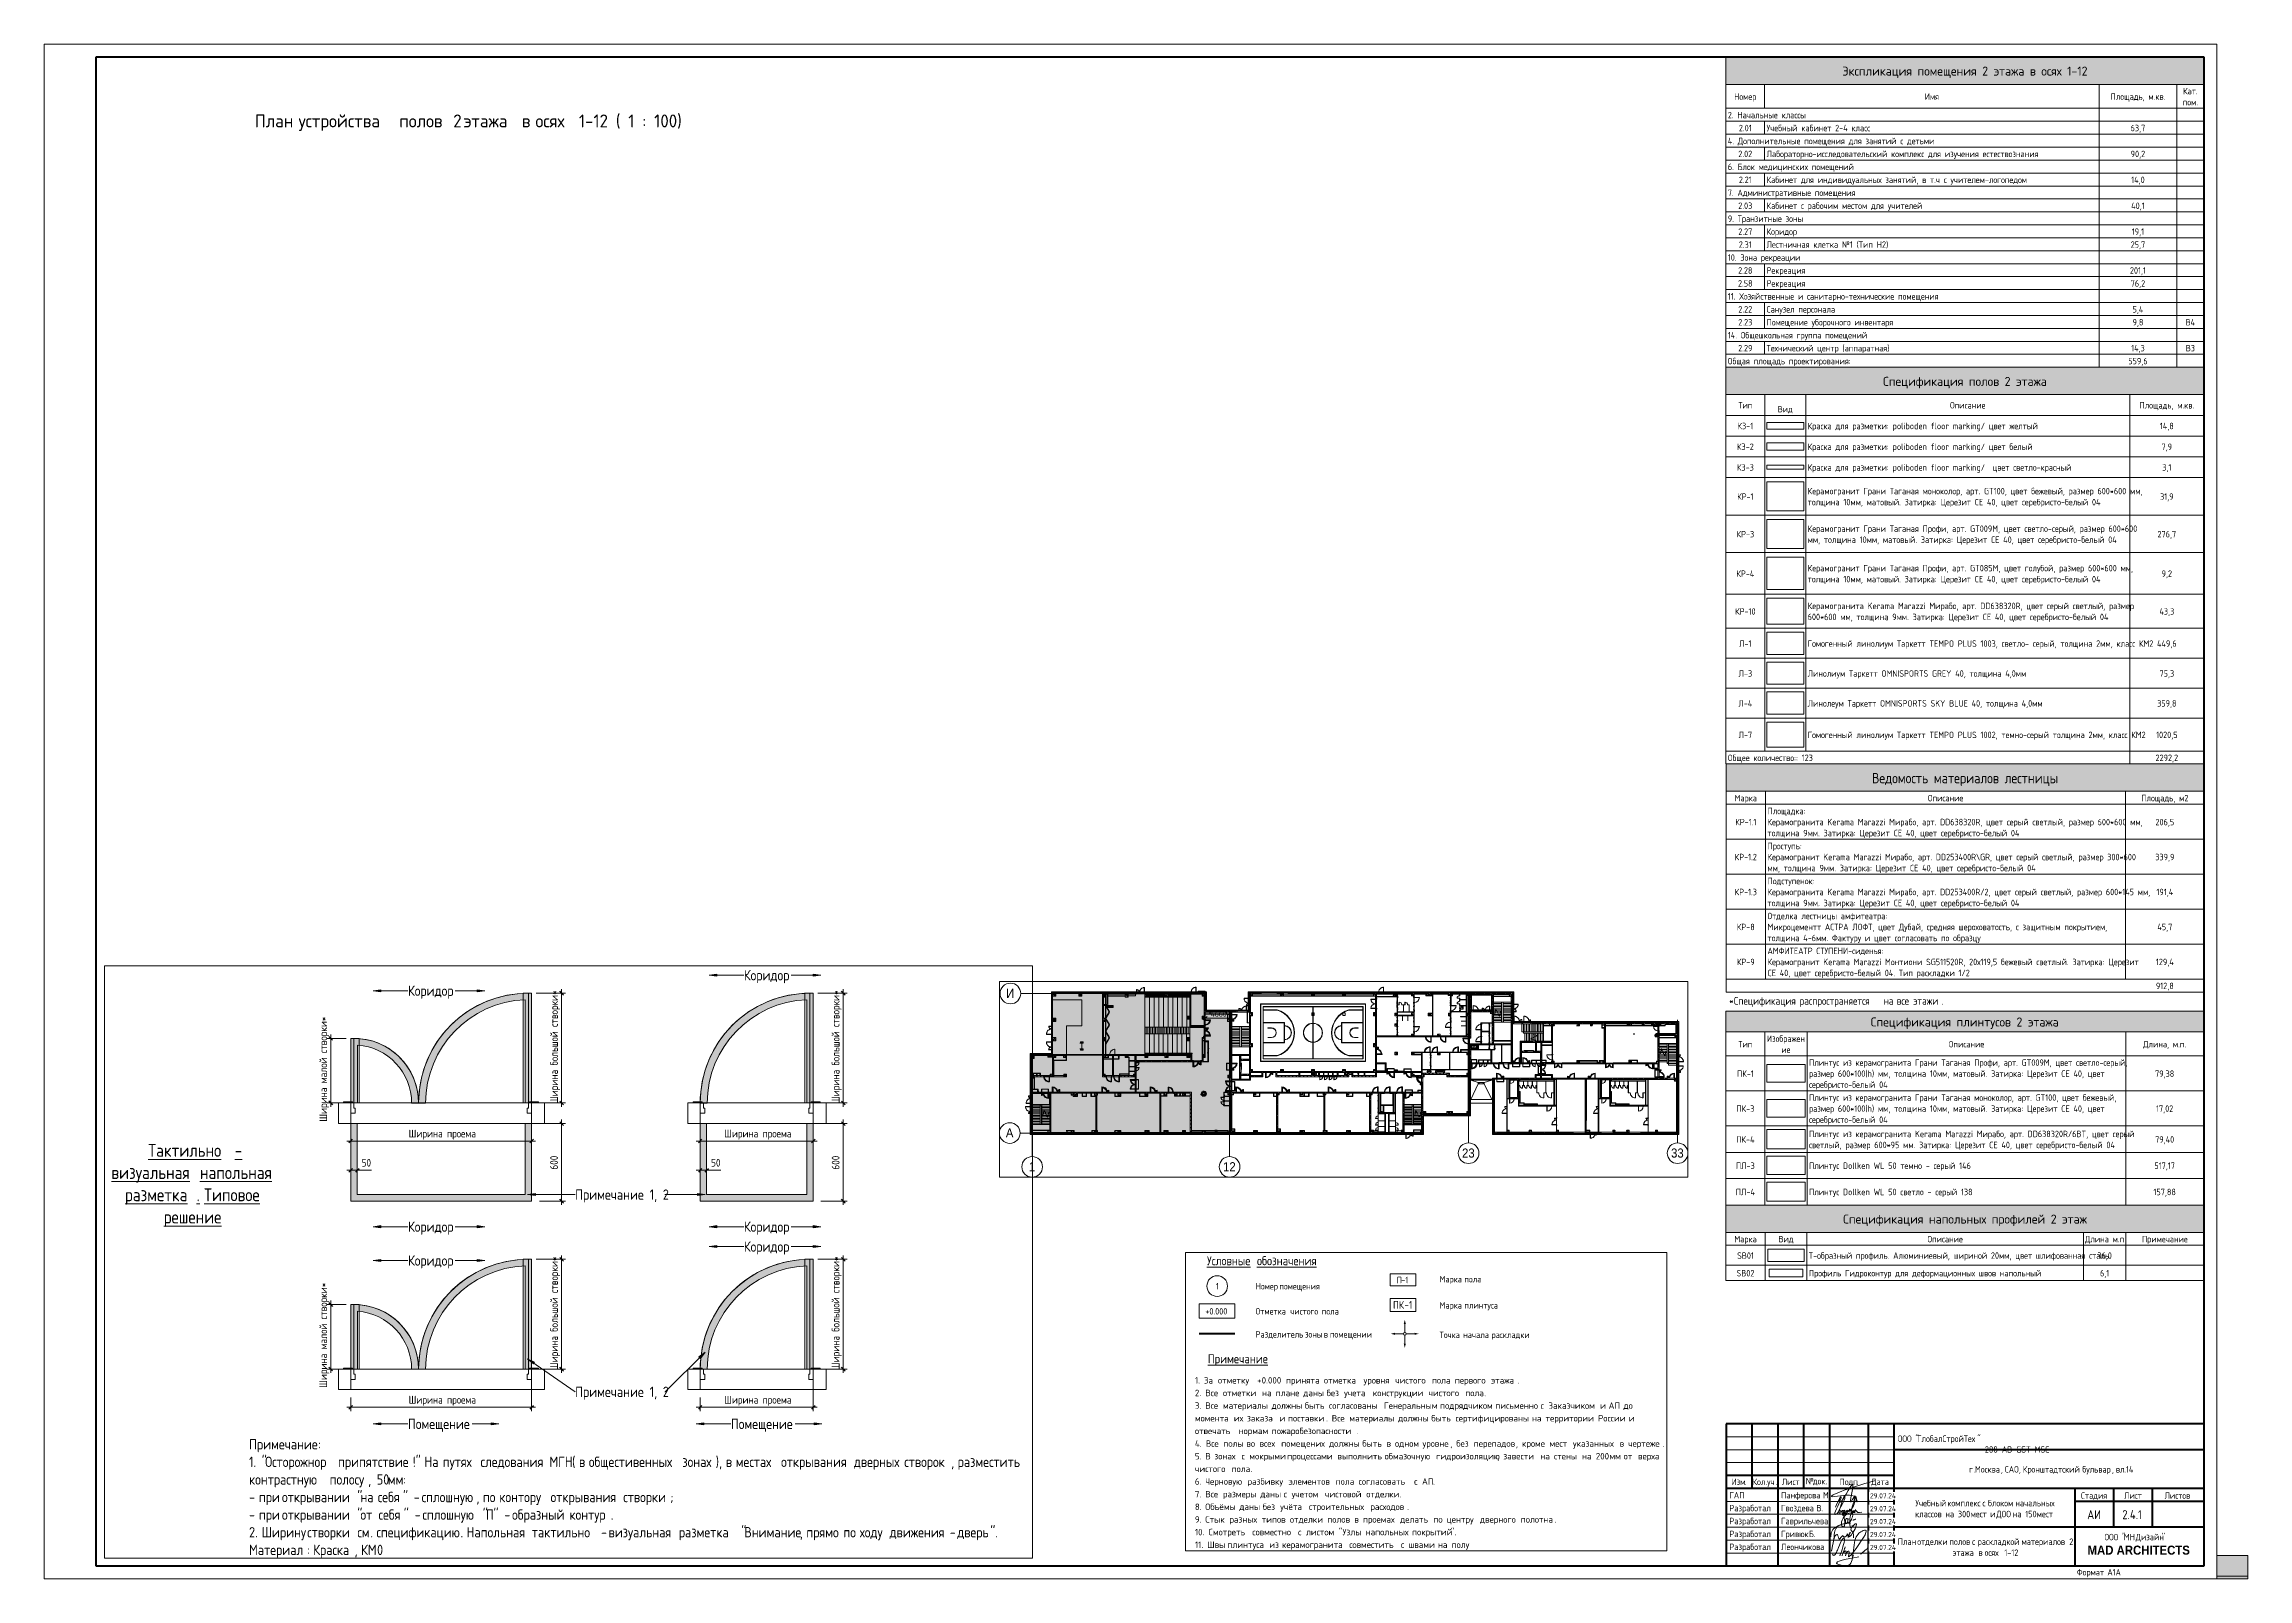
# Paper-space layout 'Layout1' of a CAD drawing. Header units: millimetres. Extents: x -841 to 12, y 0 to 594.
# The model-space entities are those that its viewports show. They can reach past a viewport. Long polylines and large blocks are cut down to what shows.
import ezdxf

# ---------------------------------------------------------------- set-up
doc = ezdxf.new("R2010")
doc.units = ezdxf.units.MM
for name, pattern in [('200_ШТРИХ__ш1_п0_6_', [160, 100, -60]), ('ADSK_Штрих_ш2 п1', [300, 200, -100]), ('Осевая', [3175, 635, -476.25, 1587.5, -476.25])]:
    doc.linetypes.add(name, pattern=pattern)
for name, color, linetype, lineweight in [('A-ANNO-DIMS', 7, 'Continuous', 9), ('A-ANNO-DIMS-20', 7, 'Continuous', 9), ('A-ANNO-DIMS-500', 7, 'Continuous', 9), ('A-ANNO-NOTE', 7, 'Continuous', 9), ('A-DETL', 7, 'Continuous', 9), ('A-DETL-1', 7, 'ADSK_Штрих_ш2 п1', 9), ('A-DETL-2', 7, '200_ШТРИХ__ш1_п0_6_', 50), ('A-DETL-3', 7, 'Continuous', 5), ('A-DETL-MBND-1', 7, '200_ШТРИХ__ш1_п0_6_', 9), ('A-DOOR-5', 7, 'Continuous', 5), ('A-GENM-5', 7, 'Continuous', 5), ('A-GLAZ-2', 7, 'Continuous', 5), ('A-GLAZ-CURT-3', 7, 'Continuous', 5), ('A-GLAZ-CWMG-4', 7, 'Continuous', 5), ('A-ROOF', 7, 'Continuous', 5), ('A-WALL', 7, 'Continuous', 9), ('A-WALL-3', 7, 'Continuous', 5), ('G-ANNO-LEGN', 7, 'Continuous', 9), ('G-ANNO-SCHD', 7, 'Continuous', 9), ('G-ANNO-TEXT', 7, 'Continuous', 9), ('G-ANNO-TTLB', 7, 'Continuous', 9), ('I-WALL', 7, 'Continuous', 9), ('I-WALL-6', 7, 'Continuous', 5), ('M-EQPM-1', 7, 'Continuous', 5), ('S-COLS-3', 7, 'Continuous', 5), ('S-STRS-2', 7, 'Continuous', 5), ('S-STRS-MBND-2', 7, 'Continuous', 5), ('Оси', 7, 'Continuous', 9), ('Оси-1', 7, 'Continuous', 20), ('Оси-2', 7, 'Осевая', 9)]:
    doc.layers.add(name, color=color, linetype=linetype, lineweight=lineweight)
for name, color, linetype, lineweight, true_color in [('A-DETL-GENF-4', 1, 'Continuous', 9, 0xff0000), ('A-DETL-GENF-6', 7, 'Continuous', 5, 0xe2e2e2), ('A-DETL-GENF-7', 7, 'Continuous', 5, 0xaaaaaa), ('A-DETL-GENF-8', 7, 'Continuous', 5, 0xb7b7b7), ('A-DETL-GENF-9', 7, 'Continuous', 9, 0xf2dc97), ('A-DOOR-2', 7, 'Continuous', 5, 0xaaaaaa), ('A-DOOR-3', 7, 'Continuous', 5, 0xe2e2e2), ('A-DOOR-4', 7, 'Continuous', 5, 0xb7b7b7), ('A-DOOR-FRAM-2', 7, 'Continuous', 5, 0xe2e2e2), ('A-DOOR-FRAM-3', 7, 'Continuous', 5, 0xaaaaaa), ('A-DOOR-FRAM-4', 7, 'Continuous', 5, 0xb7b7b7), ('A-FLOR-2', 7, 'Continuous', 5, 0xb7b7b7), ('A-FLOR-3', 7, 'Continuous', 5, 0xaaaaaa), ('A-GENM-6', 7, 'Continuous', 5, 0xe2ddcd), ('A-GLAZ-3', 7, 'Continuous', 5, 0x737373), ('A-GLAZ-CURT-2', 7, 'Continuous', 5, 0x737373), ('A-GLAZ-CWMG-2', 7, 'Continuous', 5, 0x737373), ('A-GLAZ-CWMG-3', 7, 'Continuous', 5, 0x383e42), ('A-WALL-4', 7, 'Continuous', 9, 0x737373), ('A-WALL-5', 7, 'Continuous', 5, 0x737373), ('A-WALL-PATT-1', 7, 'Continuous', 5, 0x787878), ('G-ANNO-TEXT-2', 1, 'Continuous', 9, 0xff0000), ('I-WALL-4', 7, 'Continuous', 5, 0xe7e7e7), ('I-WALL-5', 7, 'Continuous', 9, 0xe7e7e7), ('I-WALL-7', 7, 'Continuous', 5, 0x737373), ('I-WALL-8', 7, 'Continuous', 5, 0x787878), ('S-COLS-2', 7, 'Continuous', 5, 0x737373), ('S-STRS-3', 7, 'Continuous', 5, 0x737373), ('S-STRS-MBND-3', 7, 'Continuous', 5, 0x737373)]:
    doc.layers.add(name, color=color, linetype=linetype, lineweight=lineweight, true_color=true_color)
doc.layers.add('A-DETL-GENF-5', color=7, linetype='Continuous', lineweight=9, true_color=0xc0c0c0, transparency=0.4)
doc.layers.add('G-ANNO-NPLT', color=7, linetype='Continuous', plot=False)
doc.styles.add('Arial_1', font='arial.ttf', dxfattribs={"width": 0.9, "height": 1750})
doc.styles.add('Arial_B', font='', dxfattribs={"width": 0.9, "height": 3.5})
doc.styles.add('GOST Common_10', font='GOST_Common.ttf', dxfattribs={"height": 5})
doc.styles.add('GOST Common_11', font='GOST_Common.ttf', dxfattribs={"height": 3.5})
doc.styles.add('GOST Common_12', font='GOST_Common.ttf', dxfattribs={"width": 0.9, "height": 2})
doc.styles.add('GOST Common_13', font='GOST_Common.ttf', dxfattribs={"width": 0.9, "height": 4})
doc.styles.add('GOST Common_4', font='GOST_Common.ttf', dxfattribs={"width": 0.9, "height": 3.5})
doc.styles.add('GOST Common_5', font='GOST_Common.ttf', dxfattribs={"width": 0.9, "height": 2.5})
doc.styles.add('GOST Common_6', font='GOST_Common.ttf', dxfattribs={"width": 0.9, "height": 3})
doc.styles.add('GOST Common_7', font='GOST_Common.ttf', dxfattribs={"width": 0.9, "height": 60})
doc.styles.add('GOST Common_8', font='GOST_Common.ttf', dxfattribs={"width": 0.9, "height": 80})
doc.styles.add('GOST Common_9', font='GOST_Common.ttf', dxfattribs={"width": 0.9, "height": 100})
doc.styles.add('ISOCPEUR_2', font='isocpeur.ttf', dxfattribs={"width": 0.9, "height": 2.5})
doc.styles.add('ISOCPEUR_3', font='isocpeur.ttf', dxfattribs={"height": 2.5})
doc.styles.add('ISOCPEUR_4', font='isocpeur.ttf', dxfattribs={"width": 0.9, "height": 1000})
doc.styles.get('Arial_B').set_extended_font_data('Arial', bold=True)
doc.dimstyles.new('ADSK_Основной_3_0_окр_', dxfattribs={"dimscale": 304.8, "dimtxt": 60.3429, "dimasz": 0.092782, "dimexe": 0.098425, "dimexo": 0.19685, "dimgap": 0.032808, "dimtad": 1, "dimdec": 0, "dimrnd": 10, "dimdsep": 46, "dimtxsty": 'GOST Common_7', "dimblk1": 'OBLIQUE', "dimblk2": 'OBLIQUE', "dimsah": 1, "dimcen": 0.09, "dimdle": 0.098425, "dimazin": 0, "dimtfac": 1, "dimtdec": 4, "dimtix": 1, "dimtmove": 0, "dimatfit": 3, "dimfxl": 1, "dimtvp": 1, "dimtolj": 1, "dimtzin": 0, "dimlwd": 9, "dimlwe": 9, "dimarcsym": 2})
doc.dimstyles.new('ADSK_Основной_3_0_окр__1', dxfattribs={"dimscale": 304.8, "dimtxt": 60.3429, "dimasz": 0.092782, "dimexe": 0.098425, "dimexo": 0.19685, "dimgap": 0.032808, "dimtad": 1, "dimdec": 0, "dimrnd": 10, "dimdsep": 46, "dimtxsty": 'GOST Common_7', "dimblk1": 'OBLIQUE', "dimblk2": 'OBLIQUE', "dimsah": 1, "dimcen": 0.09, "dimdle": 0.098425, "dimazin": 0, "dimtfac": 1, "dimtdec": 4, "dimtix": 1, "dimtmove": 1, "dimatfit": 3, "dimfxl": 1, "dimtvp": 1, "dimtolj": 1, "dimtzin": 0, "dimlwd": 9, "dimlwe": 9, "dimarcsym": 2})
doc.dimstyles.new('ISO-2_0_0_9К_Средний_округл2_2', dxfattribs={"dimscale": 304.8, "dimtxt": 995.981176, "dimasz": 2.46063, "dimexe": 1.968504, "dimexo": 0, "dimgap": 0, "dimtad": 1, "dimdec": 0, "dimrnd": 10, "dimzin": 0, "dimdsep": 46, "dimtxsty": 'ISOCPEUR_4', "dimblk1": 'OBLIQUE', "dimblk2": 'OBLIQUE', "dimsah": 1, "dimcen": 0.09, "dimdle": 1.968504, "dimazin": 0, "dimtfac": 1, "dimtdec": 4, "dimtix": 1, "dimtmove": 0, "dimatfit": 3, "dimfxl": 1, "dimtvp": 1, "dimtolj": 1, "dimtzin": 0, "dimarcsym": 2})
picture_1 = doc.add_image_def('image1.jpg', size_in_pixel=(118, 79))
picture_2 = doc.add_image_def('image2.png', size_in_pixel=(859, 514))
picture_3 = doc.add_image_def('image3.png', size_in_pixel=(466, 276))
picture_4 = doc.add_image_def('image4.png', size_in_pixel=(596, 357))
picture_5 = doc.add_image_def('image5.png', size_in_pixel=(403, 283))
picture_6 = doc.add_image_def('image6.png', size_in_pixel=(176, 154))
picture_7 = doc.add_image_def('image7.png', size_in_pixel=(156, 122))
picture_8 = doc.add_image_def('image8.png', size_in_pixel=(129, 101))
picture_9 = doc.add_image_def('image9.png', size_in_pixel=(592, 61))
picture_10 = doc.add_image_def('image10.png', size_in_pixel=(703, 142))
picture_11 = doc.add_image_def('image11.png', size_in_pixel=(616, 111))
picture_12 = doc.add_image_def('image12.jpg', size_in_pixel=(132, 66))
picture_13 = doc.add_image_def('image13.jpg', size_in_pixel=(133, 64))
picture_14 = doc.add_image_def('image14.jpg', size_in_pixel=(136, 68))
picture_15 = doc.add_image_def('image15.jpg', size_in_pixel=(130, 60))
picture_16 = doc.add_image_def('image16.png', size_in_pixel=(292, 68))
picture_17 = doc.add_image_def('image17.png', size_in_pixel=(302, 105))
pattern_1 = [(45, (-38790, -7650), (-285.123, 285.123), []), (45, (-38504.88, -7650), (-285.123, 285.123), [504.031, -100.806, 16.764, -84.042])]
pattern_2 = [(45, (-38790, -150), (-285.123, 285.123), []), (45, (-38504.88, -150), (-285.123, 285.123), [504.031, -100.806, 16.764, -84.042])]
pattern_3 = [(45, (58957.15, 0), (-353.5534, 353.5534), []), (135, (58957.15, 0), (-353.5534, -353.5534), [])]
pattern_4 = [(45, (58957.15, 0), (-285.1231, 285.1231), []), (45, (59242.27, 0), (-285.1231, 285.1231), [504.031, -100.806, 16.764, -84.042])]
pattern_5 = [(135, (58957.15, 0), (-176.7767, -176.7767), [])]
pattern_6 = [(135, (58957.15, 0), (-353.5534, -353.5534), [])]
pattern_7 = [(45, (58957.15, 0), (-176.7767, 176.7767), [])]
pattern_8 = [(135, (1826.41, 164.685), (-14.14214, -14.14214), []), (225, (1826.41, 164.685), (14.14214, -14.14214), [])]
pattern_9 = [(45, (-296.384, 164.685), (-14.1421, 14.1421), []), (135, (-296.384, 164.685), (-14.1421, -14.1421), [])]
pattern_10 = [(135, (1751.41, 164.685), (-14.14214, -14.14214), []), (225, (1751.41, 164.685), (14.14214, -14.14214), [])]
pattern_11 = [(45, (-371.384, 164.685), (-14.1421, 14.1421), []), (135, (-371.384, 164.685), (-14.1421, -14.1421), [])]
pattern_12 = [(135, (58957.15, 0), (-377.1708, -377.1708), [533.4, -88.9, 17.78, -88.9]), (135, (58957.15, 376.94), (-377.1708, -377.1708), []), (50, (58957.15, 0), (637.6445, -55.7866), [66.675, -733.425]), (355, (58957.15, 0), (-123.3494, 668.6992), [53.34, -586.74]), (100.451, (59010.3, -4.65), (514.299, 612.908), [56.665, -623.315]), (46.184, (58957.15, 177.8), (948.7764, -147.1497), [100.012, -1100.137]), (96.636, (59036.2, 165.5), (830.909, 865.997), [84.998, -934.973]), (351.184, (58957.2, 177.8), (830.918, 865.988), [80.01, -880.11]), (21, (59046.05, 133.35), (530.6506, -357.9283), [66.675, -733.425]), (326, (59046.05, 133.35), (216.308, 644.6585), [53.34, -586.74]), (71.451, (59090.3, 103.5), (746.9596, 286.7243), [56.665, -623.315]), (37.5, (58957.15, 0), (10.81053, 295.9426), [16.764, -562.864, 16.764, -578.866, -588.962]), (37.5, (58957.15, 0), (10.81053, 295.9426), [-1175.258, 16.764, -572.198]), (7.5, (58957.15, 0), (233.86916, 350.63175), [16.764, -322.834, 16.764, -549.529, -224.472]), (7.5, (58957.15, 0), (233.86916, 350.63175), [-905.891, 16.764, -207.708]), (327.5, (58758.9, 0), (474.5678, -20.0513), [16.764, -205.486, 16.764, -676.656, -920.115]), (327.5, (58758.9, 0), (474.5678, -20.0513), [-915.67, 16.764, -903.351]), (317.5, (58670, 0), (518.4522, 88.9934), [16.764, -272.161, 16.764, -443.738, -653.415]), (317.5, (58670, 0), (518.4522, 88.9934), [-749.427, 16.764, -636.651])]
pattern_13 = [(135, (1751.41, 174.685), (-14.14214, -14.14214), []), (225, (1751.41, 174.685), (14.14214, -14.14214), [])]
pattern_14 = [(45, (-371.384, 174.685), (-14.1421, 14.1421), []), (135, (-371.384, 174.685), (-14.1421, -14.1421), [])]
pattern_15 = [(135, (1751.41, 104.685), (-14.14214, -14.14214), []), (225, (1751.41, 104.685), (14.14214, -14.14214), [])]
pattern_16 = [(45, (-371.384, 104.685), (-14.1421, 14.1421), []), (135, (-371.384, 104.685), (-14.1421, -14.1421), [])]
pattern_17 = [(135, (1951.41, 104.685), (-14.14214, -14.14214), []), (225, (1951.41, 104.685), (14.14214, -14.14214), [])]
pattern_18 = [(45, (-171.384, 104.685), (-14.1421, 14.1421), []), (135, (-171.384, 104.685), (-14.1421, -14.1421), [])]
pattern_19 = [(135, (1951.41, 164.685), (-14.14214, -14.14214), []), (225, (1951.41, 164.685), (14.14214, -14.14214), [])]
pattern_20 = [(45, (-171.384, 164.685), (-14.1421, 14.1421), []), (135, (-171.384, 164.685), (-14.1421, -14.1421), [])]
pattern_21 = [(135, (1951.41, 124.685), (-14.14214, -14.14214), []), (225, (1951.41, 124.685), (14.14214, -14.14214), [])]
pattern_22 = [(45, (-171.384, 124.685), (-14.1421, 14.1421), []), (135, (-171.384, 124.685), (-14.1421, -14.1421), [])]
pattern_23 = [(45, (58957.15, 0), (-530.33, 530.33), []), (135, (58957.15, 0), (-530.33, -530.33), [])]

psp = doc.layouts.get("Layout1")

# ---------------------------------------------------------------- texts
at = {"layer": 'G-ANNO-SCHD', "line_spacing_factor": 1.022761}
for s, insert, char_height, width, attachment_point, style in [('Экспликация помещения 2 этажа в осях 1-12', (-97.52, 585.3), 3.5, 115.0497, 2, 'GOST Common_11'), ('Номер', (-182.55, 574.92), 2.5, 9.896, 2, 'GOST Common_5'), ('Имя', (-110.31, 574.92), 2.5, 6.1548, 2, 'GOST Common_5'), ('Площадь, м.кв.', (-30.57, 574.92), 2.5, 23.8349, 2, 'GOST Common_5'), ('Кат.\\Pпом.', (-10.28, 577.05), 2.5, 7.5125, 2, 'GOST Common_5'), ('2. Начальные классы', (-189.3, 567.77), 2.5, 33.7611, 1, 'GOST Common_5'), ('4. Дополнительные помещения для занятий с детьми', (-189.3, 557.75), 2.5, 87.103, 1, 'GOST Common_5'), ('2.01', (-182.55, 562.76), 2.5, 5.9135, 2, 'GOST Common_5'), ('Учебный кабинет 2-4 класс', (-174.3, 562.76), 2.5, 45.3768, 1, 'GOST Common_5'), ('63,7', (-30.57, 562.76), 2.5, 6.5471, 2, 'GOST Common_5'), ('6. Блок медицинских помещений', (-189.3, 547.73), 2.5, 52.0445, 1, 'GOST Common_5'), ('2.02', (-182.55, 552.74), 2.5, 6.4264, 2, 'GOST Common_5'), ('Лабораторно-исследовательский комплекс для изучения естествознания', (-174.3, 552.74), 2.5, 121.8295, 1, 'GOST Common_5'), ('90,2', (-30.57, 552.74), 2.5, 6.5471, 2, 'GOST Common_5'), ('7. Административные помещения', (-189.3, 537.71), 2.5, 54.6091, 1, 'GOST Common_5'), ('2.21', (-182.55, 542.72), 2.5, 5.9135, 2, 'GOST Common_5'), ('Кабинет для индивидуальных занятий, в т.ч с учителем-логопедом', (-174.3, 542.72), 2.5, 111.149, 1, 'GOST Common_5'), ('14,0', (-30.57, 542.72), 2.5, 6.3057, 2, 'GOST Common_5'), ('2.03', (-182.55, 532.69), 2.5, 6.4264, 2, 'GOST Common_5'), ('Кабинет с рабочим местом для учителей', (-174.3, 532.69), 2.5, 67.3109, 1, 'GOST Common_5'), ('40,1', (-30.57, 532.69), 2.5, 6.3057, 2, 'GOST Common_5'), ('9. Транзитные зоны', (-189.3, 527.68), 2.5, 32.1318, 1, 'GOST Common_5'), ('2.27', (-182.55, 522.67), 2.5, 6.4264, 2, 'GOST Common_5'), ('Коридор', (-174.3, 522.67), 2.5, 13.3656, 1, 'GOST Common_5'), ('19,1', (-30.57, 522.67), 2.5, 5.5212, 2, 'GOST Common_5'), ('10. Зона рекреации', (-189.3, 512.65), 2.5, 31.1966, 1, 'GOST Common_5'), ('2.31', (-182.55, 517.66), 2.5, 5.9135, 2, 'GOST Common_5'), ('Лестничная клетка №1 (Тип Н2)', (-174.3, 517.66), 2.5, 51.9842, 1, 'GOST Common_5'), ('25,7', (-30.57, 517.66), 2.5, 6.5471, 2, 'GOST Common_5'), ('2.28', (-182.55, 507.64), 2.5, 6.4264, 2, 'GOST Common_5'), ('Рекреация', (-174.3, 507.64), 2.5, 17.6499, 1, 'GOST Common_5'), ('201,1', (-30.57, 507.64), 2.5, 7.3918, 2, 'GOST Common_5'), ('11. Хозяйственные и санитарно-технические помещения', (-189.3, 497.61), 2.5, 92.8052, 1, 'GOST Common_5'), ('2.58', (-182.55, 502.62), 2.5, 6.4264, 2, 'GOST Common_5'), ('Рекреация', (-174.3, 502.62), 2.5, 17.6499, 1, 'GOST Common_5'), ('76,2', (-30.57, 502.62), 2.5, 6.5471, 2, 'GOST Common_5'), ('2.23', (-182.55, 487.59), 2.5, 6.4264, 2, 'GOST Common_5'), ('2.22', (-182.55, 492.6), 2.5, 6.4264, 2, 'GOST Common_5'), ('Санузел персонала', (-174.3, 492.6), 2.5, 31.3172, 1, 'GOST Common_5'), ('Помещение уборочного инвентаря', (-174.3, 487.59), 2.5, 56.4193, 1, 'GOST Common_5'), ('9,8', (-30.57, 487.59), 2.5, 4.6765, 2, 'GOST Common_5'), ('5,4', (-30.57, 492.6), 2.5, 4.948, 2, 'GOST Common_5'), ('В4', (-10.28, 487.59), 2.5, 4.2842, 2, 'GOST Common_5'), ('14. Общешкольная группа помещений', (-189.3, 482.58), 2.5, 60.8846, 1, 'GOST Common_5'), ('Технический центр (аппаратная)', (-174.3, 477.57), 2.5, 55.1521, 1, 'GOST Common_5'), ('Общая площадь проектирования:', (-189.3, 472.56), 2.5, 54.5789, 1, 'GOST Common_5'), ('2.29', (-182.55, 477.57), 2.5, 6.4264, 2, 'GOST Common_5'), ('559,6', (-30.57, 472.56), 2.5, 8.4176, 2, 'GOST Common_5'), ('14,3', (-30.57, 477.57), 2.5, 6.3057, 2, 'GOST Common_5'), ('В3', (-10.28, 477.57), 2.5, 4.0127, 2, 'GOST Common_5'), ('Спецификация полов 2 этажа', (-97.53, 465.21), 3.5, 76.9532, 2, 'GOST Common_11'), ('Тип', (-182.52, 455.46), 2.5, 5.8833, 2, 'GOST Common_5'), ('Вид', (-167.08, 453.95), 2.5, 5.8833, 2, 'GOST Common_5'), ('Описание', (-96.44, 455.46), 2.5, 15.2664, 2, 'GOST Common_5'), ('Площадь, м.кв.', (-19.39, 455.46), 2.5, 23.8349, 2, 'GOST Common_5'), ('КЗ-1', (-182.52, 447.44), 2.5, 7.3918, 2, 'GOST Common_5'), ('Краска для разметки: poliboden floor marking/ цвет желтый', (-158.4, 447.44), 2.5, 98.8695, 1, 'GOST Common_5'), ('14,8', (-19.39, 447.44), 2.5, 6.3057, 2, 'GOST Common_5'), ('КЗ-2', (-182.52, 439.42), 2.5, 7.9047, 2, 'GOST Common_5'), ('Краска для разметки: poliboden floor marking/ цвет белый', (-158.4, 439.42), 2.5, 95.9128, 1, 'GOST Common_5'), ('7,9', (-19.39, 439.42), 2.5, 4.6765, 2, 'GOST Common_5'), ('КЗ-3', (-182.52, 431.4), 2.5, 7.9047, 2, 'GOST Common_5'), ('Краска для разметки: poliboden floor marking/  цвет светло-красный', (-158.4, 431.4), 2.5, 114.0153, 1, 'GOST Common_5'), ('3,1', (-19.39, 431.4), 2.5, 4.1636, 2, 'GOST Common_5'), ('КР-1', (-182.52, 420.12), 2.5, 7.5125, 2, 'GOST Common_5'), ('Керамогранит Грани Таганая моноколор, арт. GT100, цвет бежевый, размер 600*600 мм,\\Pтолщина 10мм, матовый. Затирка: Церезит CE 40, цвет серебристо-белый 04', (-158.4, 422.25), 2.5, 145.9057, 1, 'GOST Common_5'), ('31,9', (-19.39, 420.12), 2.5, 6.0341, 2, 'GOST Common_5'), ('КР-3', (-182.52, 405.58), 2.5, 8.0254, 2, 'GOST Common_5'), ('Керамогранит Грани Таганая Профи, арт. GT009М, цвет светло-серый, размер 600*600\\Pмм, толщина 10мм, матовый. Затирка: Церезит CE 40, цвет серебристо-белый 04', (-158.4, 407.71), 2.5, 144.6084, 1, 'GOST Common_5'), ('276,7', (-19.39, 405.58), 2.5, 8.4176, 2, 'GOST Common_5'), ('Керамогранит Грани Таганая Профи, арт. GT085М, цвет голубой, размер 600*600 мм,\\Pтолщина 10мм, матовый. Затирка: Церезит CE 40, цвет серебристо-белый 04', (-158.4, 392.44), 2.5, 141.0784, 1, 'GOST Common_5'), ('КР-4', (-182.52, 390.31), 2.5, 8.297, 2, 'GOST Common_5'), ('9,2', (-19.39, 390.31), 2.5, 4.6765, 2, 'GOST Common_5'), ('КР-10', (-182.52, 375.68), 2.5, 9.3831, 2, 'GOST Common_5'), ('Керамогранита Kerama Marazzi Мирабо, арт. DD638320R, цвет серый светлый, размер\\P600*600 мм, толщина 9мм. Затирка: Церезит CE 40, цвет серебристо-белый 04', (-158.4, 377.81), 2.5, 141.5008, 1, 'GOST Common_5'), ('43,3', (-19.39, 375.68), 2.5, 6.8186, 2, 'GOST Common_5'), ('Л-1', (-182.52, 363.23), 2.5, 5.3704, 2, 'GOST Common_5'), ('Гомогенный линолиум Таркетт TEMPO PLUS 1003, светло- серый, толщина 2мм, класс КМ2', (-158.4, 363.23), 2.5, 147.5048, 1, 'GOST Common_5'), ('449,6', (-19.39, 363.23), 2.5, 8.9607, 2, 'GOST Common_5'), ('Л-3', (-182.52, 351.66), 2.5, 5.8833, 2, 'GOST Common_5'), ('Линолиум Таркетт OMNISPORTS GREY 40, толщина 4,0мм', (-158.4, 351.66), 2.5, 93.6802, 1, 'GOST Common_5'), ('75,3', (-19.39, 351.66), 2.5, 6.5471, 2, 'GOST Common_5'), ('Л-4', (-182.52, 340.09), 2.5, 6.1548, 2, 'GOST Common_5'), ('Линолеум Таркетт OMNISPORTS SKY BLUE 40, толщина 4,0мм', (-158.4, 340.09), 2.5, 100.7703, 1, 'GOST Common_5'), ('359,8', (-19.39, 340.09), 2.5, 8.4176, 2, 'GOST Common_5'), ('Л-7', (-182.52, 327.91), 2.5, 5.8833, 2, 'GOST Common_5'), ('Гомогенный линолиум Таркетт TEMPO PLUS 1002, темно-серый толщина 2мм, класс КМ2', (-158.4, 327.91), 2.5, 144.2765, 1, 'GOST Common_5'), ('1020,5', (-19.39, 327.91), 2.5, 9.7753, 2, 'GOST Common_5'), ('Общее количество:: 123', (-189.27, 319.03), 2.5, 38.0453, 1, 'GOST Common_5'), ('2292,2', (-19.39, 319.03), 2.5, 10.2882, 2, 'GOST Common_5'), ('Ведомость материалов лестницы', (-97.5, 311.92), 4, 88.6764, 2, 'GOST Common_13'), ('Марка', (-182.35, 303.44), 2.5, 10.4391, 2, 'GOST Common_5'), ('Описание', (-105.01, 303.44), 2.5, 15.2664, 2, 'GOST Common_5'), ('Площадь, м2', (-20.16, 303.44), 2.5, 20.3351, 2, 'GOST Common_5'), ('КР-1.1', (-182.35, 294.16), 2.5, 9.6848, 2, 'GOST Common_5'), ('Площадка:\\PКерамогранита Kerama Marazzi Мирабо, арт. DD638320R, цвет серый светлый, размер 600*600 мм,\\Pтолщина 9мм. Затирка: Церезит CE 40, цвет серебристо-белый 04', (-173.95, 298.43), 2.5, 161.6549, 1, 'GOST Common_5'), ('206,5', (-20.16, 294.16), 2.5, 8.4176, 2, 'GOST Common_5'), ('Проступь:\\PКерамогранит Kerama Marazzi Мирабо, арт. DD253400R\\\\GR, цвет серый светлый, размер 300*600\\Pмм, толщина 9мм. Затирка: Церезит CE 40, цвет серебристо-белый 04', (-173.95, 284.89), 2.5, 159.7843, 1, 'GOST Common_5'), ('КР-1.2', (-182.35, 280.63), 2.5, 10.1977, 2, 'GOST Common_5'), ('339,9', (-20.16, 280.63), 2.5, 8.4176, 2, 'GOST Common_5'), ('КР-1.3', (-182.35, 267.1), 2.5, 10.1977, 2, 'GOST Common_5'), ('Подступенок:\\PКерамогранита Kerama Marazzi Мирабо, арт. DD253400R/2, цвет серый светлый, размер 600*145 мм,\\Pтолщина 9мм. Затирка: Церезит CE 40, цвет серебристо-белый 04', (-173.95, 271.36), 2.5, 165.4262, 1, 'GOST Common_5'), ('191,4', (-20.16, 267.1), 2.5, 7.6634, 2, 'GOST Common_5'), ('Отделка лестницы амфитеатра:\\PМикроцементт АСТРА ЛОФТ, цвет Дубай, средняя шероховатость, с защитным покрытием,\\Pтолщина 4-6мм. Фактуру и цвет согласовать по образцу', (-173.95, 257.82), 2.5, 150.7331, 1, 'GOST Common_5'), ('КР-8', (-182.35, 253.56), 2.5, 8.0254, 2, 'GOST Common_5'), ('45,7', (-20.16, 253.56), 2.5, 6.8186, 2, 'GOST Common_5'), ('КР-9', (-182.35, 240.03), 2.5, 8.0254, 2, 'GOST Common_5'), ('АМФИТЕАТР СТУПЕНИ-сиденья:\\PКерамогранит Kerama Marazzi Монтиони SG511520R, 20х119,5 бежевый светлый. Затирка: Церезит\\PCE 40, цвет серебристо-белый 04. Тип раскладки 1/2', (-173.95, 244.29), 2.5, 160.8403, 1, 'GOST Common_5'), ('129,4', (-20.16, 240.03), 2.5, 8.1763, 2, 'GOST Common_5'), ('912,8', (-20.16, 230.75), 2.5, 7.9047, 2, 'GOST Common_5'), ('Спецификация плинтусов 2 этажа', (-97.62, 217.29), 3.5, 89.2015, 2, 'GOST Common_11'), ('Тип', (-182.52, 208.2), 2.5, 5.8833, 2, 'GOST Common_5'), ('Изображен\\Pие', (-166.82, 210.33), 2.5, 17.8007, 2, 'GOST Common_5'), ('Описание', (-96.92, 208.2), 2.5, 15.2664, 2, 'GOST Common_5'), ('Длина, м.п.', (-20.23, 208.2), 2.5, 17.6801, 2, 'GOST Common_5'), ('ПК-1', (-182.52, 196.79), 2.5, 7.5125, 2, 'GOST Common_5'), ('Плинтус из керамогранита Грани Таганая Профи, арт. GT009М, цвет светло-серый,\\Pразмер 600*100(h) мм, толщина 10мм, матовый. Затирка: Церезит CE 40, цвет\\Pсеребристо-белый 04', (-157.87, 201.06), 2.5, 139.057, 1, 'GOST Common_5'), ('79,38', (-20.23, 196.79), 2.5, 8.4176, 2, 'GOST Common_5'), ('ПК-3', (-182.52, 183.26), 2.5, 8.0254, 2, 'GOST Common_5'), ('Плинтус из керамогранита Грани Таганая моноколор, арт. GT100, цвет бежевый,\\Pразмер 600*100(h) мм, толщина 10мм, матовый. Затирка: Церезит CE 40, цвет\\Pсеребристо-белый 04', (-157.87, 187.52), 2.5, 134.1995, 1, 'GOST Common_5'), ('17,02', (-20.23, 183.26), 2.5, 7.9047, 2, 'GOST Common_5'), ('ПК-4', (-182.52, 171.33), 2.5, 8.297, 2, 'GOST Common_5'), ('Плинтус из керамогранита Kerama Marazzi Мирабо, арт. DD638320R/6BT, цвет серый\\Pсветлый, размер 600*95 мм. Затирка: Церезит CE 40, цвет серебристо-белый 04', (-157.87, 173.46), 2.5, 140.294, 1, 'GOST Common_5'), ('79,40', (-20.23, 171.33), 2.5, 8.6892, 2, 'GOST Common_5'), ('ПЛ-3', (-182.52, 161.17), 2.5, 8.0254, 2, 'GOST Common_5'), ('Плинтус Dollken WL 50 темно - серый 146', (-157.87, 161.17), 2.5, 67.3713, 1, 'GOST Common_5'), ('517,17', (-20.23, 161.17), 2.5, 9.2624, 2, 'GOST Common_5'), ('ПЛ-4', (-182.52, 151), 2.5, 8.297, 2, 'GOST Common_5'), ('Плинтус Dollken WL 50 светло - серый 138', (-157.87, 151), 2.5, 68.4574, 1, 'GOST Common_5'), ('157,88', (-20.23, 151), 2.5, 9.7753, 2, 'GOST Common_5'), ('Спецификация напольных профилей 2 этаж', (-97.51, 141.01), 3.5, 112.1777, 2, 'GOST Common_11'), ('Марка', (-182.45, 132.76), 2.5, 10.4391, 2, 'GOST Common_5'), ('Вид', (-166.79, 132.76), 2.5, 5.8833, 2, 'GOST Common_5'), ('Описание', (-105.18, 132.76), 2.5, 15.2664, 2, 'GOST Common_5'), ('Длина м.п', (-43.47, 132.76), 2.5, 15.9302, 2, 'GOST Common_5'), ('Примечание', (-20.14, 132.76), 2.5, 19.5205, 2, 'GOST Common_5'), ('SB02', (-182.45, 119.56), 2.5, 8.0254, 2, 'GOST Common_5'), ('SB01', (-182.45, 126.38), 2.5, 7.5125, 2, 'GOST Common_5'), ('Т-образный профиль. Алюминиевый, шириной 20мм, цвет шлифованная сталь', (-157.94, 126.38), 2.5, 126.4456, 1, 'GOST Common_5'), ('Профиль Гидроконтур для деформационных швов напольный', (-157.94, 119.56), 2.5, 98.5377, 1, 'GOST Common_5'), ('36,0', (-43.47, 126.38), 2.5, 6.5471, 2, 'GOST Common_5'), ('6,1', (-43.47, 119.56), 2.5, 4.1636, 2, 'GOST Common_5')]:
    psp.add_mtext(s, dxfattribs=dict(at, insert=insert, char_height=char_height, width=width, attachment_point=attachment_point, style=style))
at = {"layer": 'G-ANNO-TEXT', "color": 1, "true_color": 0xff0000, "char_height": 3, "attachment_point": 1, "style": 'GOST Common_6'}
for s, insert, width in [('\\fGOST Common|b0|i0|c204|p34|;\\W.9;*', (-188.81, 225.2), 2.2367), ('Спецификация', (-186.96, 225.2), 29.6544), ('\\fGOST Common|b0|i0|c204|p34|;\\W.9; ', (-162.49, 225.2), 1.1544), ('распространяется', (-161.54, 225.2), 38.3126), ('\\fGOST Common|b0|i0|c204|p34|;\\W.9; ', (-129.93, 225.2), 1.1544), ('на', (-128.98, 225.2), 4.9785), ('\\fGOST Common|b0|i0|c204|p34|;\\W.9; ', (-124.87, 225.2), 1.1544), ('все', (-123.92, 225.2), 6.5658), ('\\fGOST Common|b0|i0|c204|p34|;\\W.9; ', (-118.5, 225.2), 1.1544), ('этажи', (-117.55, 225.2), 13.4202), ('\\fGOST Common|b0|i0|c204|p34|;\\W.9;.', (-106.48, 225.2), 1.0101)]:
    psp.add_mtext(s, dxfattribs=dict(at, insert=insert, width=width))
at = {"layer": 'G-ANNO-TTLB', "attachment_point": 1}
for s, insert, char_height, width, style in [('План', (-759.42, 566.76), 5, 18.4388, 'GOST Common_10'), ('\\fGOST Common|b0|i0|c204|p34|; ', (-744.21, 566.76), 5, 2.0844, 'GOST Common_10'), ('устройства', (-742.49, 566.76), 5, 45.135, 'GOST Common_10'), ('\\fGOST Common|b0|i0|c204|p34|; ', (-705.25, 566.76), 5, 2.0844, 'GOST Common_10'), ('полов', (-703.53, 566.76), 5, 21.6456, 'GOST Common_10'), (' 2 ', (-685.67, 566.76), 5, 8.4979, 'GOST Common_10'), ('этажа', (-678.66, 566.76), 5, 25.2532, 'GOST Common_10'), ('\\fGOST Common|b0|i0|c204|p34|; ', (-657.82, 566.76), 5, 2.0844, 'GOST Common_10'), ('\\fGOST Common|b0|i0|c204|p34|;в', (-656.1, 566.76), 5, 4.3291, 'GOST Common_10'), ('\\fGOST Common|b0|i0|c204|p34|; ', (-652.53, 566.76), 5, 2.0844, 'GOST Common_10'), ('осях', (-650.81, 566.76), 5, 16.6751, 'GOST Common_10'), (' 1-12 ( 1 : 100)', (-637.05, 566.76), 5, 47.0591, 'GOST Common_10'), ('ООО', (-123.53, 55.52), 2.5, 6.4937, 'GOST Common_5'), (' "', (-118.17, 55.52), 2.5, 2.5975, 'GOST Common_5'), ('ГлобалСтройТех', (-116.03, 55.52), 2.5, 28.2114, 'GOST Common_5'), ('"                                                                               288-AB-GST-MSC', (-92.75, 55.52), 2.5, 105.1974, 'GOST Common_5'), ('\\fGOST Common|b0|i0|c204|p34|;\\W.9;г', (-95.9, 43.66), 2.5, 1.9481, 'GOST Common_5'), ('Москва', (-93.64, 43.66), 2.5, 12.1215, 'GOST Common_5'), ('САО', (-82.09, 43.66), 2.5, 6.5658, 'GOST Common_5'), ('Кронштадтский', (-75.12, 43.66), 2.5, 26.9848, 'GOST Common_5'), ('\\fGOST Common|b0|i0|c204|p34|;\\W.9; ', (-52.86, 43.66), 2.5, 0.938, 'GOST Common_5'), ('бульвар', (-52.08, 43.66), 2.5, 13.8532, 'GOST Common_5'), ('вл', (-39.11, 43.66), 2.5, 3.8962, 'GOST Common_5'), ('.14', (-35.89, 43.66), 2.5, 4.3291, 'GOST Common_5'), ('\\fGOST Common|b0|i0|c204|p34|;\\W.9;.', (-94.29, 43.66), 2.5, 0.7937, 'GOST Common_5'), (', ', (-83.64, 43.66), 2.5, 1.8759, 'GOST Common_5'), (', ', (-76.67, 43.66), 2.5, 1.8759, 'GOST Common_5'), (', ', (-40.65, 43.66), 2.5, 1.8759, 'GOST Common_5'), ('Учебный', (-116.7, 30.59), 2.5, 14.0696, 'GOST Common_5'), ('классов', (-116.82, 26.36), 2.5, 13.2759, 'GOST Common_5'), ('\\fGOST Common|b0|i0|c204|p34|;\\W.9; ', (-105.87, 26.36), 2.5, 0.938, 'GOST Common_5'), ('\\fGOST Common|b0|i0|c204|p34|;\\W.9; ', (-105.1, 30.59), 2.5, 0.938, 'GOST Common_5'), ('на', (-105.1, 26.36), 2.5, 4.1127, 'GOST Common_5'), ('комплекс', (-104.32, 30.59), 2.5, 15.5127, 'GOST Common_5'), (' 300 ', (-101.7, 26.36), 2.5, 7.7203, 'GOST Common_5'), ('мест', (-95.33, 26.36), 2.5, 8.2253, 'GOST Common_5'), ('\\fGOST Common|b0|i0|c204|p34|;\\W.9; ', (-91.52, 30.59), 2.5, 0.938, 'GOST Common_5'), ('\\fGOST Common|b0|i0|c204|p34|;\\W.9;с', (-90.75, 30.59), 2.5, 1.6595, 'GOST Common_5'), ('\\fGOST Common|b0|i0|c204|p34|;\\W.9; ', (-89.38, 30.59), 2.5, 0.938, 'GOST Common_5'), ('\\fGOST Common|b0|i0|c204|p34|;\\W.9; ', (-88.55, 26.36), 2.5, 0.938, 'GOST Common_5'), ('блоком', (-88.61, 30.59), 2.5, 11.9051, 'GOST Common_5'), ('\\fGOST Common|b0|i0|c204|p34|;\\W.9;и', (-87.77, 26.36), 2.5, 1.9481, 'GOST Common_5'), ('\\fGOST Common|b0|i0|c204|p34|;\\W.9; ', (-86.17, 26.36), 2.5, 0.938, 'GOST Common_5'), ('ДОО', (-85.39, 26.36), 2.5, 6.7823, 'GOST Common_5'), ('\\fGOST Common|b0|i0|c204|p34|;\\W.9; ', (-79.8, 26.36), 2.5, 0.938, 'GOST Common_5'), ('на', (-79.02, 26.36), 2.5, 4.1127, 'GOST Common_5'), ('\\fGOST Common|b0|i0|c204|p34|;\\W.9; ', (-78.78, 30.59), 2.5, 0.938, 'GOST Common_5'), ('начальных', (-78.01, 30.59), 2.5, 18.1823, 'GOST Common_5'), (' 150 ', (-75.63, 26.36), 2.5, 7.143, 'GOST Common_5'), ('мест', (-69.73, 26.36), 2.5, 8.2253, 'GOST Common_5'), ('АИ', (-50.19, 26.62), 3.5, 6.5658, 'GOST Common_4'), ('2.4.1', (-36.62, 26.62), 3.5, 10.0291, 'GOST Common_4'), ('План', (-123.55, 15.66), 2.5, 8.2253, 'GOST Common_5'), ('\\fGOST Common|b0|i0|c204|p34|;\\W.9; ', (-116.76, 15.66), 2.5, 0.938, 'GOST Common_5'), ('отделки', (-115.99, 15.66), 2.5, 14.1418, 'GOST Common_5'), ('\\fGOST Common|b0|i0|c204|p34|;\\W.9; ', (-104.32, 15.66), 2.5, 0.938, 'GOST Common_5'), ('полов', (-103.55, 15.66), 2.5, 9.7405, 'GOST Common_5'), ('этажа', (-102.3, 11.42), 2.5, 11.1835, 'GOST Common_5'), ('\\fGOST Common|b0|i0|c204|p34|;\\W.9; ', (-95.51, 15.66), 2.5, 0.938, 'GOST Common_5'), ('\\fGOST Common|b0|i0|c204|p34|;\\W.9;с', (-94.74, 15.66), 2.5, 1.6595, 'GOST Common_5'), ('\\fGOST Common|b0|i0|c204|p34|;\\W.9; ', (-93.37, 15.66), 2.5, 0.938, 'GOST Common_5'), ('\\fGOST Common|b0|i0|c204|p34|;\\W.9; ', (-93.07, 11.42), 2.5, 0.938, 'GOST Common_5'), ('раскладкой', (-92.6, 15.66), 2.5, 19.6253, 'GOST Common_5'), ('\\fGOST Common|b0|i0|c204|p34|;\\W.9;в', (-92.3, 11.42), 2.5, 1.9481, 'GOST Common_5'), ('\\fGOST Common|b0|i0|c204|p34|;\\W.9; ', (-90.69, 11.42), 2.5, 0.938, 'GOST Common_5'), ('осях', (-89.92, 11.42), 2.5, 7.5038, 'GOST Common_5'), (' 1-12', (-83.73, 11.42), 2.5, 7.5759, 'GOST Common_5'), ('\\fGOST Common|b0|i0|c204|p34|;\\W.9; ', (-76.4, 15.66), 2.5, 0.938, 'GOST Common_5'), ('материалов', (-75.63, 15.66), 2.5, 20.6354, 'GOST Common_5'), (' 2', (-58.6, 15.66), 2.5, 2.8861, 'GOST Common_5')]:
    psp.add_mtext(s, dxfattribs=dict(at, insert=insert, char_height=char_height, width=width, style=style))

msp = doc.modelspace()

# ---------------------------------------------------------------- texts
at = {"layer": 'G-ANNO-TEXT', "attachment_point": 1}
for s, insert, char_height, width, style in [('Коридор', (191635.15, 5605.4), 80, 443.0125, 'GOST Common_8'), ('Коридор', (189035.15, 5485.4), 80, 443.0125, 'GOST Common_8'), ('\\LТактильно', (187024.86, 4259.92), 100, 744.6073, 'GOST Common_9'), ('\\L - ', (187639.22, 4259.92), 100, 152.962, 'GOST Common_9'), ('\\L\\fGOST Common|b0|i0|c204|p34|;\\W.9;\\L ', (187393.95, 4087.94), 100, 37.519, 'GOST Common_9'), ('\\L\\fGOST Common|b0|i0|c204|p34|;\\W.9;\\L ', (188020.22, 4087.94), 100, 37.519, 'GOST Common_9'), ('\\Lвизуальная', (186739.11, 4087.94), 100, 793.6706, 'GOST Common_9'), ('\\Lнапольная', (187424.91, 4087.94), 100, 721.5188, 'GOST Common_9'), ('\\LТиповое', (187457.06, 3915.96), 100, 555.5694, 'GOST Common_9'), ('\\L\\fGOST Common|b0|i0|c204|p34|;\\W.9;\\L ', (187915.45, 3915.96), 100, 37.519, 'GOST Common_9'), ('Примечание', (190329.36, 3907.54), 80, 646.4808, 'GOST Common_8'), (' 1, 2', (190862.76, 3907.54), 80, 196.2531, 'GOST Common_8'), ('\\Lразметка', (186845.08, 3915.96), 100, 671.0124, 'GOST Common_9'), ('\\LУсловные', (39227.8, 3859.77), 3.5, 22.1506, 'GOST Common_4'), ('\\L\\fGOST Common|b0|i0|c204|p34|;\\W.9;\\L ', (39246.07, 3859.77), 3.5, 1.2987, 'GOST Common_4'), ('\\Lобозначения', (39247.15, 3859.77), 3.5, 30.1595, 'GOST Common_4'), ('\\fGOST Common|b0|i0|c204|p34|;\\W.9;1', (39231.26, 3849.39), 2.5, 1.3709, 'GOST Common_5'), ('Номер', (39246.62, 3849.39), 2.5, 10.1734, 'GOST Common_5'), ('\\fGOST Common|b0|i0|c204|p34|;\\W.9; ', (39255.02, 3849.39), 2.5, 0.938, 'GOST Common_5'), ('помещения', (39255.79, 3849.39), 2.5, 18.543, 'GOST Common_5'), ('\\fISOCPEUR|b0|i0|c204|p34|;\\W.9;П', (39301.21, 3851.8), 2.5, 2.1646, 'ISOCPEUR_2'), ('-1', (39303, 3851.8), 2.5, 3.319, 'ISOCPEUR_2'), ('Марка', (39317.82, 3852.13), 2.5, 10.6785, 'GOST Common_5'), ('\\fGOST Common|b0|i0|c204|p34|;\\W.9; ', (39326.63, 3852.13), 2.5, 0.938, 'GOST Common_5'), ('пола', (39327.4, 3852.13), 2.5, 8.0089, 'GOST Common_5'), ('+0.000', (39227.16, 3839.7), 2.5, 10.5342, 'GOST Common_5'), ('Отметка', (39246.62, 3839.7), 2.5, 15.2962, 'GOST Common_5'), ('\\fGOST Common|b0|i0|c204|p34|;\\W.9; ', (39259.24, 3839.7), 2.5, 0.938, 'GOST Common_5'), ('чистого', (39260.02, 3839.7), 2.5, 13.8532, 'GOST Common_5'), ('\\fGOST Common|b0|i0|c204|p34|;\\W.9; ', (39271.45, 3839.7), 2.5, 0.938, 'GOST Common_5'), ('пола', (39272.22, 3839.7), 2.5, 8.0089, 'GOST Common_5'), ('\\fGOST Common|b0|i0|c204|p34|;\\W.9; ', (39278.83, 3839.7), 2.5, 0.938, 'GOST Common_5'), ('Марка', (39317.82, 3842.01), 2.5, 10.6785, 'GOST Common_5'), ('\\fGOST Common|b0|i0|c204|p34|;\\W.9; ', (39326.63, 3842.01), 2.5, 0.938, 'GOST Common_5'), ('плинтуса', (39327.4, 3842.01), 2.5, 16.0177, 'GOST Common_5'), ('Разделитель', (39246.62, 3830.78), 2.5, 22.2228, 'GOST Common_5'), ('\\fGOST Common|b0|i0|c204|p34|;\\W.9; ', (39264.96, 3830.78), 2.5, 0.938, 'GOST Common_5'), ('зоны', (39265.73, 3830.78), 2.5, 7.8646, 'GOST Common_5'), ('\\fGOST Common|b0|i0|c204|p34|;\\W.9; ', (39272.22, 3830.78), 2.5, 0.938, 'GOST Common_5'), ('\\fGOST Common|b0|i0|c204|p34|;\\W.9;в', (39272.99, 3830.78), 2.5, 1.9481, 'GOST Common_5'), ('\\fGOST Common|b0|i0|c204|p34|;\\W.9; ', (39274.6, 3830.78), 2.5, 0.938, 'GOST Common_5'), ('помещении', (39275.38, 3830.78), 2.5, 18.543, 'GOST Common_5'), ('Точка', (39317.82, 3830.59), 2.5, 10.1734, 'GOST Common_5'), ('\\fGOST Common|b0|i0|c204|p34|;\\W.9; ', (39326.21, 3830.59), 2.5, 0.938, 'GOST Common_5'), ('\\fGOST Common|b0|i0|c204|p34|;\\W.9; ', (39337.16, 3830.59), 2.5, 0.938, 'GOST Common_5'), ('\\L. ', (187398.72, 3915.96), 100, 70.7088, 'GOST Common_9'), ('\\LПримечание', (39228.11, 3821.83), 3.5, 28.5, 'GOST Common_4'), ('начала', (39326.98, 3830.59), 2.5, 12.338, 'GOST Common_5'), ('раскладки', (39337.94, 3830.59), 2.5, 17.6772, 'GOST Common_5'), ('1. ', (39223.11, 3812.99), 2.5, 4.2489, 'ISOCPEUR_3'), ('За', (39226.61, 3812.99), 2.5, 4.73, 'ISOCPEUR_3'), ('\\fISOCPEUR|b0|i0|c204|p34|; ', (39230.52, 3812.99), 2.5, 1.8439, 'ISOCPEUR_3'), (' +0.000 ', (39245.66, 3812.99), 2.5, 15.3924, 'ISOCPEUR_3'), ('\\fISOCPEUR|b0|i0|c204|p34|; ', (39271.53, 3812.99), 2.5, 1.8439, 'ISOCPEUR_3'), ('\\fISOCPEUR|b0|i0|c204|p34|; ', (39286.87, 3812.99), 2.5, 1.8439, 'ISOCPEUR_3'), ('\\fISOCPEUR|b0|i0|c204|p34|; ', (39299.11, 3812.99), 2.5, 1.8439, 'ISOCPEUR_3'), ('\\fISOCPEUR|b0|i0|c204|p34|; ', (39313.33, 3812.99), 2.5, 1.8439, 'ISOCPEUR_3'), ('\\fISOCPEUR|b0|i0|c204|p34|; ', (39322.19, 3812.99), 2.5, 1.8439, 'ISOCPEUR_3'), ('\\fISOCPEUR|b0|i0|c204|p34|; ', (39336.22, 3812.99), 2.5, 1.8439, 'ISOCPEUR_3'), ('2. ', (39223.11, 3808.1), 2.5, 4.8903, 'ISOCPEUR_3'), ('Все', (39227.14, 3808.1), 2.5, 6.4135, 'ISOCPEUR_3'), ('отметку', (39232.04, 3812.99), 2.5, 16.5148, 'ISOCPEUR_3'), ('\\fISOCPEUR|b0|i0|c204|p34|; ', (39232.43, 3808.1), 2.5, 1.8439, 'ISOCPEUR_3'), ('отметки', (39233.96, 3808.1), 2.5, 16.5148, 'ISOCPEUR_3'), ('\\fISOCPEUR|b0|i0|c204|p34|; ', (39247.58, 3808.1), 2.5, 1.8439, 'ISOCPEUR_3'), ('на', (39249.1, 3808.1), 2.5, 4.5696, 'ISOCPEUR_3'), ('\\fISOCPEUR|b0|i0|c204|p34|; ', (39252.87, 3808.1), 2.5, 1.8439, 'ISOCPEUR_3'), ('плане', (39254.39, 3808.1), 2.5, 11.0633, 'ISOCPEUR_3'), ('принята', (39258.36, 3812.99), 2.5, 15.9536, 'ISOCPEUR_3'), ('\\fISOCPEUR|b0|i0|c204|p34|; ', (39263.52, 3808.1), 2.5, 1.8439, 'ISOCPEUR_3'), ('даны', (39265.04, 3808.1), 2.5, 9.1392, 'ISOCPEUR_3'), ('\\fISOCPEUR|b0|i0|c204|p34|; ', (39272.58, 3808.1), 2.5, 1.8439, 'ISOCPEUR_3'), ('отметка', (39273.05, 3812.99), 2.5, 16.7553, 'ISOCPEUR_3'), ('без', (39274.11, 3808.1), 2.5, 6.3333, 'ISOCPEUR_3'), ('\\fISOCPEUR|b0|i0|c204|p34|; ', (39279.33, 3808.1), 2.5, 1.8439, 'ISOCPEUR_3'), ('учета', (39280.85, 3808.1), 2.5, 11.6245, 'ISOCPEUR_3'), ('уровня', (39288.39, 3812.99), 2.5, 12.9873, 'ISOCPEUR_3'), ('\\fISOCPEUR|b0|i0|c204|p34|; ', (39290.44, 3808.1), 2.5, 1.8439, 'ISOCPEUR_3'), ('конструкции', (39291.97, 3808.1), 2.5, 24.2911, 'ISOCPEUR_3'), ('чистого', (39300.63, 3812.99), 2.5, 15.3924, 'ISOCPEUR_3'), ('\\fISOCPEUR|b0|i0|c204|p34|; ', (39312.01, 3808.1), 2.5, 1.8439, 'ISOCPEUR_3'), ('чистого', (39313.53, 3808.1), 2.5, 15.3924, 'ISOCPEUR_3'), ('пола', (39314.85, 3812.99), 2.5, 8.8987, 'ISOCPEUR_3'), ('первого', (39323.72, 3812.99), 2.5, 15.1519, 'ISOCPEUR_3'), ('\\fISOCPEUR|b0|i0|c204|p34|; ', (39326.23, 3808.1), 2.5, 1.8439, 'ISOCPEUR_3'), ('пола', (39327.75, 3808.1), 2.5, 8.8987, 'ISOCPEUR_3'), ('\\fISOCPEUR|b0|i0|c204|p34|;.', (39335.09, 3808.1), 2.5, 0.8819, 'ISOCPEUR_3'), ('этажа', (39337.74, 3812.99), 2.5, 12.4262, 'ISOCPEUR_3'), ('\\fISOCPEUR|b0|i0|c204|p34|;.', (39347.99, 3812.99), 2.5, 0.8819, 'ISOCPEUR_3'), ('3. ', (39223.11, 3803.2), 2.5, 4.8903, 'ISOCPEUR_3'), ('момента', (39223.11, 3798.31), 2.5, 16.4346, 'ISOCPEUR_3'), ('Все', (39227.14, 3803.2), 2.5, 6.4135, 'ISOCPEUR_3'), ('\\fISOCPEUR|b0|i0|c204|p34|; ', (39232.43, 3803.2), 2.5, 1.8439, 'ISOCPEUR_3'), ('материалы', (39233.96, 3803.2), 2.5, 21.0042, 'ISOCPEUR_3'), ('\\fISOCPEUR|b0|i0|c204|p34|; ', (39236.67, 3798.31), 2.5, 1.8439, 'ISOCPEUR_3'), ('их', (39238.19, 3798.31), 2.5, 4.3291, 'ISOCPEUR_3'), ('\\fISOCPEUR|b0|i0|c204|p34|; ', (39241.76, 3798.31), 2.5, 1.8439, 'ISOCPEUR_3'), ('заказа', (39243.28, 3798.31), 2.5, 13.3882, 'ISOCPEUR_3'), ('\\fISOCPEUR|b0|i0|c204|p34|; ', (39251.29, 3803.2), 2.5, 1.8439, 'ISOCPEUR_3'), ('должны', (39252.81, 3803.2), 2.5, 13.789, 'ISOCPEUR_3'), ('\\fISOCPEUR|b0|i0|c204|p34|; ', (39254.33, 3798.31), 2.5, 1.8439, 'ISOCPEUR_3'), ('\\fISOCPEUR|b0|i0|c204|p34|;и', (39255.85, 3798.31), 2.5, 2.1646, 'ISOCPEUR_3'), ('\\fISOCPEUR|b0|i0|c204|p34|; ', (39257.64, 3798.31), 2.5, 1.8439, 'ISOCPEUR_3'), ('поставки', (39259.16, 3798.31), 2.5, 17.7975, 'ISOCPEUR_3'), ('\\fISOCPEUR|b0|i0|c204|p34|; ', (39264.18, 3803.2), 2.5, 1.8439, 'ISOCPEUR_3'), ('быть', (39265.71, 3803.2), 2.5, 9.4599, 'ISOCPEUR_3'), ('\\fISOCPEUR|b0|i0|c204|p34|; ', (39273.51, 3803.2), 2.5, 1.8439, 'ISOCPEUR_3'), ('. ', (39273.84, 3798.31), 2.5, 2.7257, 'ISOCPEUR_3'), ('согласованы', (39275.03, 3803.2), 2.5, 23.8903, 'ISOCPEUR_3'), ('Все', (39276.09, 3798.31), 2.5, 6.4135, 'ISOCPEUR_3'), ('\\fISOCPEUR|b0|i0|c204|p34|; ', (39281.38, 3798.31), 2.5, 1.8439, 'ISOCPEUR_3'), ('материалы', (39282.9, 3798.31), 2.5, 21.0042, 'ISOCPEUR_3'), ('\\fISOCPEUR|b0|i0|c204|p34|; ', (39294.74, 3803.2), 2.5, 1.8439, 'ISOCPEUR_3'), ('Генеральным', (39296.26, 3803.2), 2.5, 24.5316, 'ISOCPEUR_3'), ('\\fISOCPEUR|b0|i0|c204|p34|; ', (39300.23, 3798.31), 2.5, 1.8439, 'ISOCPEUR_3'), ('должны', (39301.75, 3798.31), 2.5, 13.789, 'ISOCPEUR_3'), ('\\fISOCPEUR|b0|i0|c204|p34|; ', (39313.13, 3798.31), 2.5, 1.8439, 'ISOCPEUR_3'), ('быть', (39314.65, 3798.31), 2.5, 9.4599, 'ISOCPEUR_3'), ('\\fISOCPEUR|b0|i0|c204|p34|; ', (39316.51, 3803.2), 2.5, 1.8439, 'ISOCPEUR_3'), ('подрядчиком', (39318.03, 3803.2), 2.5, 24.0506, 'ISOCPEUR_3'), ('\\fISOCPEUR|b0|i0|c204|p34|; ', (39322.46, 3798.31), 2.5, 1.8439, 'ISOCPEUR_3'), ('сертифицированы', (39323.98, 3798.31), 2.5, 33.9915, 'ISOCPEUR_3'), ('\\fISOCPEUR|b0|i0|c204|p34|; ', (39337.87, 3803.2), 2.5, 1.8439, 'ISOCPEUR_3'), ('письменно', (39339.39, 3803.2), 2.5, 19.4008, 'ISOCPEUR_3'), ('\\fISOCPEUR|b0|i0|c204|p34|; ', (39352.03, 3798.31), 2.5, 1.8439, 'ISOCPEUR_3'), ('на', (39353.55, 3798.31), 2.5, 4.5696, 'ISOCPEUR_3'), ('\\fISOCPEUR|b0|i0|c204|p34|; ', (39355.4, 3803.2), 2.5, 1.8439, 'ISOCPEUR_3'), ('\\fISOCPEUR|b0|i0|c204|p34|;с', (39356.92, 3803.2), 2.5, 1.8439, 'ISOCPEUR_3'), ('\\fISOCPEUR|b0|i0|c204|p34|; ', (39357.32, 3798.31), 2.5, 1.8439, 'ISOCPEUR_3'), ('\\fISOCPEUR|b0|i0|c204|p34|; ', (39358.44, 3803.2), 2.5, 1.8439, 'ISOCPEUR_3'), ('территории', (39358.84, 3798.31), 2.5, 22.7679, 'ISOCPEUR_3'), ('Заказчиком', (39359.96, 3803.2), 2.5, 22.3671, 'ISOCPEUR_3'), ('\\fISOCPEUR|b0|i0|c204|p34|; ', (39377.62, 3798.31), 2.5, 1.8439, 'ISOCPEUR_3'), ('\\fISOCPEUR|b0|i0|c204|p34|; ', (39378.42, 3803.2), 2.5, 1.8439, 'ISOCPEUR_3'), ('России', (39379.15, 3798.31), 2.5, 12.5865, 'ISOCPEUR_3'), ('\\fISOCPEUR|b0|i0|c204|p34|;и', (39379.94, 3803.2), 2.5, 2.1646, 'ISOCPEUR_3'), ('\\fISOCPEUR|b0|i0|c204|p34|; ', (39381.73, 3803.2), 2.5, 1.8439, 'ISOCPEUR_3'), ('АП', (39383.25, 3803.2), 2.5, 5.1308, 'ISOCPEUR_3'), ('\\fISOCPEUR|b0|i0|c204|p34|; ', (39387.48, 3803.2), 2.5, 1.8439, 'ISOCPEUR_3'), ('до', (39389, 3803.2), 2.5, 4.3291, 'ISOCPEUR_3'), ('\\fISOCPEUR|b0|i0|c204|p34|; ', (39389.53, 3798.31), 2.5, 1.8439, 'ISOCPEUR_3'), ('\\fISOCPEUR|b0|i0|c204|p34|;и', (39391.05, 3798.31), 2.5, 2.1646, 'ISOCPEUR_3'), ('\\fISOCPEUR|b0|i0|c204|p34|; ', (39392.57, 3803.2), 2.5, 1.8439, 'ISOCPEUR_3'), ('\\fISOCPEUR|b0|i0|c204|p34|; ', (39392.84, 3798.31), 2.5, 1.8439, 'ISOCPEUR_3'), ('отвечать', (39223.11, 3793.41), 2.5, 18.6793, 'ISOCPEUR_3'), ('4. ', (39223.11, 3788.52), 2.5, 5.1308, 'ISOCPEUR_3'), ('Все', (39227.34, 3788.52), 2.5, 6.4135, 'ISOCPEUR_3'), ('\\fISOCPEUR|b0|i0|c204|p34|; ', (39232.63, 3788.52), 2.5, 1.8439, 'ISOCPEUR_3'), ('полы', (39234.15, 3788.52), 2.5, 8.8987, 'ISOCPEUR_3'), ('\\fISOCPEUR|b0|i0|c204|p34|; ', (39238.52, 3793.41), 2.5, 1.8439, 'ISOCPEUR_3'), ('нормам', (39240.04, 3793.41), 2.5, 13.7089, 'ISOCPEUR_3'), ('\\fISOCPEUR|b0|i0|c204|p34|; ', (39241.5, 3788.52), 2.5, 1.8439, 'ISOCPEUR_3'), ('во', (39243.02, 3788.52), 2.5, 4.3291, 'ISOCPEUR_3'), ('\\fISOCPEUR|b0|i0|c204|p34|; ', (39246.59, 3788.52), 2.5, 1.8439, 'ISOCPEUR_3'), ('всех', (39248.11, 3788.52), 2.5, 8.3376, 'ISOCPEUR_3'), ('\\fISOCPEUR|b0|i0|c204|p34|; ', (39251.35, 3793.41), 2.5, 1.8439, 'ISOCPEUR_3'), ('пожаробезопасности', (39252.87, 3793.41), 2.5, 39.7637, 'ISOCPEUR_3'), ('\\fISOCPEUR|b0|i0|c204|p34|; ', (39254.99, 3788.52), 2.5, 1.8439, 'ISOCPEUR_3'), ('помещених', (39256.51, 3788.52), 2.5, 20.6034, 'ISOCPEUR_3'), ('\\fISOCPEUR|b0|i0|c204|p34|; ', (39273.51, 3788.52), 2.5, 1.8439, 'ISOCPEUR_3'), ('должны', (39275.03, 3788.52), 2.5, 13.789, 'ISOCPEUR_3'), ('\\fISOCPEUR|b0|i0|c204|p34|;.', (39285.68, 3793.41), 2.5, 0.8819, 'ISOCPEUR_3'), ('\\fISOCPEUR|b0|i0|c204|p34|; ', (39286.41, 3788.52), 2.5, 1.8439, 'ISOCPEUR_3'), ('быть', (39287.93, 3788.52), 2.5, 9.4599, 'ISOCPEUR_3'), ('\\fISOCPEUR|b0|i0|c204|p34|; ', (39295.74, 3788.52), 2.5, 1.8439, 'ISOCPEUR_3'), ('\\fISOCPEUR|b0|i0|c204|p34|;в', (39297.26, 3788.52), 2.5, 2.1646, 'ISOCPEUR_3'), ('\\fISOCPEUR|b0|i0|c204|p34|; ', (39299.04, 3788.52), 2.5, 1.8439, 'ISOCPEUR_3'), ('одном', (39300.56, 3788.52), 2.5, 11.0633, 'ISOCPEUR_3'), ('\\fISOCPEUR|b0|i0|c204|p34|; ', (39309.69, 3788.52), 2.5, 1.8439, 'ISOCPEUR_3'), ('уровне', (39311.21, 3788.52), 2.5, 12.9873, 'ISOCPEUR_3'), ('без', (39324.31, 3788.52), 2.5, 6.3333, 'ISOCPEUR_3'), ('\\fISOCPEUR|b0|i0|c204|p34|; ', (39329.54, 3788.52), 2.5, 1.8439, 'ISOCPEUR_3'), ('перепадов', (39331.06, 3788.52), 2.5, 19.7215, 'ISOCPEUR_3'), ('кроме', (39349.71, 3788.52), 2.5, 11.0633, 'ISOCPEUR_3'), ('\\fISOCPEUR|b0|i0|c204|p34|; ', (39358.84, 3788.52), 2.5, 1.8439, 'ISOCPEUR_3'), ('мест', (39360.36, 3788.52), 2.5, 9.1392, 'ISOCPEUR_3'), ('\\fISOCPEUR|b0|i0|c204|p34|; ', (39367.9, 3788.52), 2.5, 1.8439, 'ISOCPEUR_3'), ('указанных', (39369.42, 3788.52), 2.5, 20.0422, 'ISOCPEUR_3'), ('\\fISOCPEUR|b0|i0|c204|p34|; ', (39385.96, 3788.52), 2.5, 1.8439, 'ISOCPEUR_3'), ('\\fISOCPEUR|b0|i0|c204|p34|;в', (39387.48, 3788.52), 2.5, 2.1646, 'ISOCPEUR_3'), ('\\fISOCPEUR|b0|i0|c204|p34|; ', (39389.27, 3788.52), 2.5, 1.8439, 'ISOCPEUR_3'), ('чертеже', (39390.79, 3788.52), 2.5, 16.2743, 'ISOCPEUR_3'), ('5. ', (39223.11, 3783.62), 2.5, 4.8903, 'ISOCPEUR_3'), ('\\fISOCPEUR|b0|i0|c204|p34|;В', (39227.14, 3783.62), 2.5, 2.4051, 'ISOCPEUR_3'), ('\\fISOCPEUR|b0|i0|c204|p34|; ', (39229.13, 3783.62), 2.5, 1.8439, 'ISOCPEUR_3'), ('зонах', (39230.65, 3783.62), 2.5, 10.903, 'ISOCPEUR_3'), ('\\fISOCPEUR|b0|i0|c204|p34|; ', (39239.64, 3783.62), 2.5, 1.8439, 'ISOCPEUR_3'), ('\\fISOCPEUR|b0|i0|c204|p34|;с', (39241.17, 3783.62), 2.5, 1.8439, 'ISOCPEUR_3'), ('\\fISOCPEUR|b0|i0|c204|p34|; ', (39242.69, 3783.62), 2.5, 1.8439, 'ISOCPEUR_3'), ('мокрыми', (39244.21, 3783.62), 2.5, 15.8734, 'ISOCPEUR_3'), ('\\fISOCPEUR|b0|i0|c204|p34|; ', (39257.3, 3783.62), 2.5, 1.8439, 'ISOCPEUR_3'), ('процессами', (39258.83, 3783.62), 2.5, 21.7257, 'ISOCPEUR_3'), ('\\fISOCPEUR|b0|i0|c204|p34|; ', (39276.75, 3783.62), 2.5, 1.8439, 'ISOCPEUR_3'), ('выполнить', (39278.27, 3783.62), 2.5, 20.2827, 'ISOCPEUR_3'), ('\\fISOCPEUR|b0|i0|c204|p34|; ', (39295.01, 3783.62), 2.5, 1.8439, 'ISOCPEUR_3'), ('обмазочную', (39296.53, 3783.62), 2.5, 22.3671, 'ISOCPEUR_3'), ('\\fISOCPEUR|b0|i0|c204|p34|; ', (39314.98, 3783.62), 2.5, 1.8439, 'ISOCPEUR_3'), ('гидроизоляцию', (39316.51, 3783.62), 2.5, 28.6202, 'ISOCPEUR_3'), (', ', (39321.93, 3788.52), 2.5, 2.8861, 'ISOCPEUR_3'), (', ', (39340.12, 3783.62), 2.5, 2.8861, 'ISOCPEUR_3'), ('завести', (39342.5, 3783.62), 2.5, 15.4726, 'ISOCPEUR_3'), (', ', (39347.33, 3788.52), 2.5, 2.8861, 'ISOCPEUR_3'), ('\\fISOCPEUR|b0|i0|c204|p34|; ', (39355.27, 3783.62), 2.5, 1.8439, 'ISOCPEUR_3'), ('на', (39356.79, 3783.62), 2.5, 4.5696, 'ISOCPEUR_3'), ('\\fISOCPEUR|b0|i0|c204|p34|; ', (39360.56, 3783.62), 2.5, 1.8439, 'ISOCPEUR_3'), ('стены', (39362.08, 3783.62), 2.5, 11.3038, 'ISOCPEUR_3'), ('\\fISOCPEUR|b0|i0|c204|p34|; ', (39371.41, 3783.62), 2.5, 1.8439, 'ISOCPEUR_3'), ('на', (39372.93, 3783.62), 2.5, 4.5696, 'ISOCPEUR_3'), (' 200', (39376.7, 3783.62), 2.5, 8.3375, 'ISOCPEUR_3'), ('мм', (39383.58, 3783.62), 2.5, 4.8101, 'ISOCPEUR_3'), ('\\fISOCPEUR|b0|i0|c204|p34|; ', (39387.55, 3783.62), 2.5, 1.8439, 'ISOCPEUR_3'), ('от', (39389.07, 3783.62), 2.5, 4.8903, 'ISOCPEUR_3'), ('\\fISOCPEUR|b0|i0|c204|p34|; ', (39393.1, 3783.62), 2.5, 1.8439, 'ISOCPEUR_3'), ('верха', (39394.62, 3783.62), 2.5, 11.0633, 'ISOCPEUR_3'), ('\\fISOCPEUR|b0|i0|c204|p34|; ', (39403.75, 3783.62), 2.5, 1.8439, 'ISOCPEUR_3'), ('\\fISOCPEUR|b0|i0|c204|p34|;.', (39404.21, 3788.52), 2.5, 0.8819, 'ISOCPEUR_3'), ('чистого', (39223.11, 3778.73), 2.5, 15.3924, 'ISOCPEUR_3'), ('6. ', (39223.11, 3773.84), 2.5, 4.8903, 'ISOCPEUR_3'), ('Черновую', (39227.14, 3773.84), 2.5, 17.9578, 'ISOCPEUR_3'), ('\\fISOCPEUR|b0|i0|c204|p34|; ', (39235.81, 3778.73), 2.5, 1.8439, 'ISOCPEUR_3'), ('пола', (39237.33, 3778.73), 2.5, 8.8987, 'ISOCPEUR_3'), ('\\fISOCPEUR|b0|i0|c204|p34|; ', (39241.96, 3773.84), 2.5, 1.8439, 'ISOCPEUR_3'), ('разбивку', (39243.48, 3773.84), 2.5, 17.3966, 'ISOCPEUR_3'), ('\\fISOCPEUR|b0|i0|c204|p34|;.', (39244.67, 3778.73), 2.5, 0.8819, 'ISOCPEUR_3'), ('\\fISOCPEUR|b0|i0|c204|p34|; ', (39257.83, 3773.84), 2.5, 1.8439, 'ISOCPEUR_3'), ('элементов', (39259.36, 3773.84), 2.5, 20.2827, 'ISOCPEUR_3'), ('\\fISOCPEUR|b0|i0|c204|p34|; ', (39276.09, 3773.84), 2.5, 1.8439, 'ISOCPEUR_3'), ('пола', (39277.61, 3773.84), 2.5, 8.8987, 'ISOCPEUR_3'), ('\\fISOCPEUR|b0|i0|c204|p34|; ', (39284.95, 3773.84), 2.5, 1.8439, 'ISOCPEUR_3'), ('согласовать', (39286.48, 3773.84), 2.5, 24.211, 'ISOCPEUR_3'), ('\\fISOCPEUR|b0|i0|c204|p34|; ', (39306.45, 3773.84), 2.5, 1.8439, 'ISOCPEUR_3'), ('\\fISOCPEUR|b0|i0|c204|p34|;с', (39307.97, 3773.84), 2.5, 1.8439, 'ISOCPEUR_3'), ('\\fISOCPEUR|b0|i0|c204|p34|; ', (39309.49, 3773.84), 2.5, 1.8439, 'ISOCPEUR_3'), ('АП', (39311.02, 3773.84), 2.5, 5.1308, 'ISOCPEUR_3'), ('\\fISOCPEUR|b0|i0|c204|p34|;.', (39315.25, 3773.84), 2.5, 0.8819, 'ISOCPEUR_3'), ('7. ', (39223.11, 3768.94), 2.5, 4.8903, 'ISOCPEUR_3'), ('8. ', (39223.11, 3764.05), 2.5, 4.8903, 'ISOCPEUR_3'), ('Объёмы', (39227.14, 3764.05), 2.5, 14.1097, 'ISOCPEUR_3'), ('Все', (39227.14, 3768.94), 2.5, 6.4135, 'ISOCPEUR_3'), ('\\fISOCPEUR|b0|i0|c204|p34|; ', (39232.43, 3768.94), 2.5, 1.8439, 'ISOCPEUR_3'), ('размеры', (39233.96, 3768.94), 2.5, 15.7131, 'ISOCPEUR_3'), ('\\fISOCPEUR|b0|i0|c204|p34|; ', (39238.78, 3764.05), 2.5, 1.8439, 'ISOCPEUR_3'), ('даны', (39240.31, 3764.05), 2.5, 9.1392, 'ISOCPEUR_3'), ('\\fISOCPEUR|b0|i0|c204|p34|; ', (39246.92, 3768.94), 2.5, 1.8439, 'ISOCPEUR_3'), ('\\fISOCPEUR|b0|i0|c204|p34|; ', (39247.85, 3764.05), 2.5, 1.8439, 'ISOCPEUR_3'), ('даны', (39248.44, 3768.94), 2.5, 9.1392, 'ISOCPEUR_3'), ('без', (39249.37, 3764.05), 2.5, 6.3333, 'ISOCPEUR_3'), ('\\fISOCPEUR|b0|i0|c204|p34|; ', (39254.59, 3764.05), 2.5, 1.8439, 'ISOCPEUR_3'), ('\\fISOCPEUR|b0|i0|c204|p34|; ', (39255.98, 3768.94), 2.5, 1.8439, 'ISOCPEUR_3'), ('учёта', (39256.11, 3764.05), 2.5, 11.6245, 'ISOCPEUR_3'), ('\\fISOCPEUR|b0|i0|c204|p34|;с', (39257.5, 3768.94), 2.5, 1.8439, 'ISOCPEUR_3'), ('\\fISOCPEUR|b0|i0|c204|p34|; ', (39259.02, 3768.94), 2.5, 1.8439, 'ISOCPEUR_3'), ('учетом', (39260.55, 3768.94), 2.5, 13.789, 'ISOCPEUR_3'), ('\\fISOCPEUR|b0|i0|c204|p34|; ', (39265.71, 3764.05), 2.5, 1.8439, 'ISOCPEUR_3'), ('строительных', (39267.23, 3764.05), 2.5, 27.0169, 'ISOCPEUR_3'), ('\\fISOCPEUR|b0|i0|c204|p34|; ', (39271.92, 3768.94), 2.5, 1.8439, 'ISOCPEUR_3'), ('чистовой', (39273.44, 3768.94), 2.5, 17.557, 'ISOCPEUR_3'), ('\\fISOCPEUR|b0|i0|c204|p34|; ', (39287.93, 3768.94), 2.5, 1.8439, 'ISOCPEUR_3'), ('\\fISOCPEUR|b0|i0|c204|p34|; ', (39289.52, 3764.05), 2.5, 1.8439, 'ISOCPEUR_3'), ('отделки', (39289.45, 3768.94), 2.5, 15.7131, 'ISOCPEUR_3'), ('расходов', (39291.04, 3764.05), 2.5, 17.2363, 'ISOCPEUR_3'), ('\\fISOCPEUR|b0|i0|c204|p34|;.', (39302.42, 3768.94), 2.5, 0.8819, 'ISOCPEUR_3'), ('\\fISOCPEUR|b0|i0|c204|p34|;.', (39305.26, 3764.05), 2.5, 0.8819, 'ISOCPEUR_3'), ('10. ', (39223.11, 3754.26), 2.5, 6.4135, 'ISOCPEUR_3'), ('9. ', (39223.11, 3759.15), 2.5, 4.8903, 'ISOCPEUR_3'), ('Стык', (39227.14, 3759.15), 2.5, 9.4599, 'ISOCPEUR_3'), ('Смотреть', (39228.4, 3754.26), 2.5, 18.6793, 'ISOCPEUR_3'), ('\\fISOCPEUR|b0|i0|c204|p34|; ', (39234.95, 3759.15), 2.5, 1.8439, 'ISOCPEUR_3'), ('разных', (39236.47, 3759.15), 2.5, 13.308, 'ISOCPEUR_3'), ('\\fISOCPEUR|b0|i0|c204|p34|; ', (39243.81, 3754.26), 2.5, 1.8439, 'ISOCPEUR_3'), ('совместно', (39245.33, 3754.26), 2.5, 19.6413, 'ISOCPEUR_3'), ('\\fISOCPEUR|b0|i0|c204|p34|; ', (39247.45, 3759.15), 2.5, 1.8439, 'ISOCPEUR_3'), ('типов', (39248.97, 3759.15), 2.5, 11.384, 'ISOCPEUR_3'), ('\\fISOCPEUR|b0|i0|c204|p34|; ', (39258.36, 3759.15), 2.5, 1.8439, 'ISOCPEUR_3'), ('отделки', (39259.88, 3759.15), 2.5, 15.7131, 'ISOCPEUR_3'), ('\\fISOCPEUR|b0|i0|c204|p34|; ', (39261.54, 3754.26), 2.5, 1.8439, 'ISOCPEUR_3'), ('\\fISOCPEUR|b0|i0|c204|p34|;с', (39263.06, 3754.26), 2.5, 1.8439, 'ISOCPEUR_3'), ('\\fISOCPEUR|b0|i0|c204|p34|; ', (39264.58, 3754.26), 2.5, 1.8439, 'ISOCPEUR_3'), ('листом', (39266.1, 3754.26), 2.5, 13.4683, 'ISOCPEUR_3'), ('\\fISOCPEUR|b0|i0|c204|p34|; ', (39272.85, 3759.15), 2.5, 1.8439, 'ISOCPEUR_3'), ('полов', (39274.37, 3759.15), 2.5, 10.8228, 'ISOCPEUR_3'), (' "', (39277.21, 3754.26), 2.5, 3.6878, 'ISOCPEUR_3'), ('Узлы', (39280.26, 3754.26), 2.5, 8.9789, 'ISOCPEUR_3'), ('\\fISOCPEUR|b0|i0|c204|p34|; ', (39283.3, 3759.15), 2.5, 1.8439, 'ISOCPEUR_3'), ('\\fISOCPEUR|b0|i0|c204|p34|;в', (39284.82, 3759.15), 2.5, 2.1646, 'ISOCPEUR_3'), ('\\fISOCPEUR|b0|i0|c204|p34|; ', (39286.61, 3759.15), 2.5, 1.8439, 'ISOCPEUR_3'), ('\\fISOCPEUR|b0|i0|c204|p34|; ', (39287.67, 3754.26), 2.5, 1.8439, 'ISOCPEUR_3'), ('проемах', (39288.13, 3759.15), 2.5, 15.6329, 'ISOCPEUR_3'), ('напольных', (39289.19, 3754.26), 2.5, 19.962, 'ISOCPEUR_3'), ('\\fISOCPEUR|b0|i0|c204|p34|; ', (39301.03, 3759.15), 2.5, 1.8439, 'ISOCPEUR_3'), ('делать', (39302.55, 3759.15), 2.5, 13.789, 'ISOCPEUR_3'), ('\\fISOCPEUR|b0|i0|c204|p34|; ', (39305.66, 3754.26), 2.5, 1.8439, 'ISOCPEUR_3'), ('покрытий', (39307.18, 3754.26), 2.5, 18.1181, 'ISOCPEUR_3'), ('\\fISOCPEUR|b0|i0|c204|p34|; ', (39313.93, 3759.15), 2.5, 1.8439, 'ISOCPEUR_3'), ('по', (39315.45, 3759.15), 2.5, 4.3291, 'ISOCPEUR_3'), ('\\fISOCPEUR|b0|i0|c204|p34|; ', (39319.02, 3759.15), 2.5, 1.8439, 'ISOCPEUR_3'), ('центру', (39320.54, 3759.15), 2.5, 13.789, 'ISOCPEUR_3'), ('".', (39322.13, 3754.26), 2.5, 2.7257, 'ISOCPEUR_3'), ('\\fISOCPEUR|b0|i0|c204|p34|; ', (39331.92, 3759.15), 2.5, 1.8439, 'ISOCPEUR_3'), ('дверного', (39333.44, 3759.15), 2.5, 17.3164, 'ISOCPEUR_3'), ('\\fISOCPEUR|b0|i0|c204|p34|; ', (39347.73, 3759.15), 2.5, 1.8439, 'ISOCPEUR_3'), ('полотна', (39349.25, 3759.15), 2.5, 15.9536, 'ISOCPEUR_3'), ('\\fISOCPEUR|b0|i0|c204|p34|;.', (39362.41, 3759.15), 2.5, 0.8819, 'ISOCPEUR_3'), ('11. ', (39223.11, 3749.36), 2.5, 5.7721, 'ISOCPEUR_3'), ('Швы', (39227.87, 3749.36), 2.5, 7.616, 'ISOCPEUR_3'), ('\\fISOCPEUR|b0|i0|c204|p34|; ', (39234.15, 3749.36), 2.5, 1.8439, 'ISOCPEUR_3'), ('плинтуса', (39235.68, 3749.36), 2.5, 17.7975, 'ISOCPEUR_3'), ('\\fISOCPEUR|b0|i0|c204|p34|; ', (39250.36, 3749.36), 2.5, 1.8439, 'ISOCPEUR_3'), ('из', (39251.88, 3749.36), 2.5, 4.1688, 'ISOCPEUR_3'), ('\\fISOCPEUR|b0|i0|c204|p34|; ', (39255.32, 3749.36), 2.5, 1.8439, 'ISOCPEUR_3'), ('керамогранита', (39256.84, 3749.36), 2.5, 29.6624, 'ISOCPEUR_3'), ('\\fISOCPEUR|b0|i0|c204|p34|; ', (39281.32, 3749.36), 2.5, 1.8439, 'ISOCPEUR_3'), ('совместить', (39282.84, 3749.36), 2.5, 22.3671, 'ISOCPEUR_3'), ('\\fISOCPEUR|b0|i0|c204|p34|; ', (39301.29, 3749.36), 2.5, 1.8439, 'ISOCPEUR_3'), ('\\fISOCPEUR|b0|i0|c204|p34|;с', (39302.81, 3749.36), 2.5, 1.8439, 'ISOCPEUR_3'), ('\\fISOCPEUR|b0|i0|c204|p34|; ', (39304.33, 3749.36), 2.5, 1.8439, 'ISOCPEUR_3'), ('швами', (39305.86, 3749.36), 2.5, 11.865, 'ISOCPEUR_3'), ('\\fISOCPEUR|b0|i0|c204|p34|; ', (39315.65, 3749.36), 2.5, 1.8439, 'ISOCPEUR_3'), ('на', (39317.17, 3749.36), 2.5, 4.5696, 'ISOCPEUR_3'), ('\\fISOCPEUR|b0|i0|c204|p34|; ', (39320.94, 3749.36), 2.5, 1.8439, 'ISOCPEUR_3'), ('полу', (39322.46, 3749.36), 2.5, 8.6582, 'ISOCPEUR_3'), ('\\Lрешение', (187145.11, 3743.99), 100, 568.5568, 'GOST Common_9'), ('Коридор', (189035.15, 3659.13), 80, 443.0125, 'GOST Common_8'), ('Коридор', (191635.15, 3659.13), 80, 443.0125, 'GOST Common_8'), ('Коридор', (191635.15, 3505.14), 80, 443.0125, 'GOST Common_8'), ('Коридор', (189035.15, 3397.1), 80, 443.0125, 'GOST Common_8'), ('Примечание', (190329.36, 2380.83), 80, 646.4808, 'GOST Common_8'), (' 1, 2', (190862.76, 2380.83), 80, 196.2531, 'GOST Common_8'), ('Помещение', (189035.15, 2132.42), 80, 601.7466, 'GOST Common_8'), ('Помещение', (191535.15, 2132.42), 80, 601.7466, 'GOST Common_8'), ('Примечание', (187805.25, 1975.16), 80, 646.4808, 'GOST Common_8'), ('\\fGOST Common|b0|i0|c204|p34|;\\W.9;:', (188338.65, 1975.16), 80, 25.9747, 'GOST Common_8'), ('1. "', (187805.25, 1838.9), 80, 151.5189, 'GOST Common_8'), ('!" ', (189073.26, 1838.9), 80, 108.2278, 'GOST Common_8'), (' (', (190305.56, 1838.9), 80, 64.9367, 'GOST Common_8'), ('), ', (191417.6, 1838.9), 80, 95.2405, 'GOST Common_8'), ('Осторожнор', (187930.26, 1838.9), 80, 652.253, 'GOST Common_8'), ('\\fGOST Common|b0|i0|c204|p34|;\\W.9; ', (188468.43, 1838.9), 80, 30.3038, 'GOST Common_8'), ('На', (189162.56, 1838.9), 80, 141.4177, 'GOST Common_8'), ('\\fGOST Common|b0|i0|c204|p34|;\\W.9; ', (189279.24, 1838.9), 80, 30.3038, 'GOST Common_8'), ('\\fGOST Common|b0|i0|c204|p34|;\\W.9; ', (189572.14, 1838.9), 80, 30.3038, 'GOST Common_8'), ('\\fGOST Common|b0|i0|c204|p34|;\\W.9; ', (190105.54, 1838.9), 80, 30.3038, 'GOST Common_8'), ('МГН', (190130.54, 1838.9), 80, 212.1265, 'GOST Common_8'), ('\\fGOST Common|b0|i0|c204|p34|;\\W.9; ', (190410.34, 1838.9), 80, 30.3038, 'GOST Common_8'), ('общестивенных', (190435.34, 1838.9), 80, 847.063, 'GOST Common_8'), ('\\fGOST Common|b0|i0|c204|p34|;\\W.9; ', (191134.24, 1838.9), 80, 30.3038, 'GOST Common_8'), ('\\fGOST Common|b0|i0|c204|p34|;\\W.9; ', (191547.38, 1838.9), 80, 30.3038, 'GOST Common_8'), ('\\fGOST Common|b0|i0|c204|p34|;\\W.9; ', (191898.62, 1838.9), 80, 30.3038, 'GOST Common_8'), ('\\fGOST Common|b0|i0|c204|p34|;\\W.9; ', (192461.78, 1838.9), 80, 30.3038, 'GOST Common_8'), ('\\fGOST Common|b0|i0|c204|p34|;\\W.9; ', (192852.31, 1838.9), 80, 30.3038, 'GOST Common_8'), ('\\fGOST Common|b0|i0|c204|p34|;\\W.9; ', (193829.81, 1838.9), 80, 30.3038, 'GOST Common_8'), ('зонах', (191159.24, 1838.9), 80, 313.1391, 'GOST Common_8'), ('разместить', (193290.46, 1838.9), 80, 653.696, 'GOST Common_8'), ('припятствие', (188493.43, 1838.9), 80, 702.7593, 'GOST Common_8'), ('путях', (189304.25, 1838.9), 80, 324.6834, 'GOST Common_8'), ('следования', (189597.14, 1838.9), 80, 616.177, 'GOST Common_8'), ('\\fGOST Common|b0|i0|c204|p34|;\\W.9;в', (190359.14, 1838.9), 80, 62.0506, 'GOST Common_8'), ('\\fGOST Common|b0|i0|c204|p34|;\\W.9;в', (191496.19, 1838.9), 80, 62.0506, 'GOST Common_8'), ('местах', (191572.39, 1838.9), 80, 395.3923, 'GOST Common_8'), ('открывания', (191923.62, 1838.9), 80, 652.2529, 'GOST Common_8'), ('дверных', (192486.79, 1838.9), 80, 443.0125, 'GOST Common_8'), ('створок', (192877.31, 1838.9), 80, 440.1264, 'GOST Common_8'), (', ', (193240.45, 1838.9), 80, 60.6076, 'GOST Common_8'), ('\\fGOST Common|b0|i0|c204|p34|;\\W.9; ', (188404.13, 1702.64), 80, 30.3038, 'GOST Common_8'), (', 50', (188726.79, 1702.64), 80, 184.7088, 'GOST Common_8'), ('контрастную', (187805.25, 1702.64), 80, 725.8479, 'GOST Common_8'), ('полосу', (188429.14, 1702.64), 80, 360.7594, 'GOST Common_8'), ('мм', (188879.19, 1702.64), 80, 141.4177, 'GOST Common_8'), ('\\fGOST Common|b0|i0|c204|p34|;\\W.9;:', (188995.87, 1702.64), 80, 25.9747, 'GOST Common_8'), (' "', (188599.4, 1566.38), 80, 82.2531, 'GOST Common_8'), ('" - ', (188997.06, 1566.38), 80, 174.6075, 'GOST Common_8'), ('\\fGOST Common|b0|i0|c204|p34|;\\W.9; ', (188035.04, 1566.38), 80, 30.3038, 'GOST Common_8'), ('\\fGOST Common|b0|i0|c204|p34|;\\W.9; ', (188776.8, 1566.38), 80, 30.3038, 'GOST Common_8'), ('себя', (188801.8, 1566.38), 80, 236.6582, 'GOST Common_8'), ('\\fGOST Common|b0|i0|c204|p34|;\\W.9; ', (189717.39, 1566.38), 80, 30.3038, 'GOST Common_8'), ('\\fGOST Common|b0|i0|c204|p34|;\\W.9; ', (190113.87, 1566.38), 80, 30.3038, 'GOST Common_8'), ('\\fGOST Common|b0|i0|c204|p34|;\\W.9; ', (190677.04, 1566.38), 80, 30.3038, 'GOST Common_8'), ('при', (187881.45, 1566.38), 80, 186.1518, 'GOST Common_8'), ('открывании', (188060.04, 1566.38), 80, 653.696, 'GOST Common_8'), ('на', (188667.26, 1566.38), 80, 132.7595, 'GOST Common_8'), ('сплошную', (189141.13, 1566.38), 80, 513.7214, 'GOST Common_8'), ('по', (189615, 1566.38), 80, 124.1012, 'GOST Common_8'), ('контору', (189742.4, 1566.38), 80, 450.2277, 'GOST Common_8'), ('открывания', (190138.87, 1566.38), 80, 652.2529, 'GOST Common_8'), ('створки', (190702.04, 1566.38), 80, 440.1264, 'GOST Common_8'), ('\\fGOST Common|b0|i0|c204|p34|;\\W.9;;', (191065.18, 1566.38), 80, 30.3038, 'GOST Common_8'), ('- ', (187805.25, 1566.38), 80, 92.3544, 'GOST Common_8'), (', ', (189564.99, 1566.38), 80, 60.6076, 'GOST Common_8'), (' "', (188599.4, 1430.12), 80, 82.2531, 'GOST Common_8'), ('" - ', (189003.02, 1430.12), 80, 174.6075, 'GOST Common_8'), (' "', (189570.95, 1430.12), 80, 82.2531, 'GOST Common_8'), ('" - ', (189697.15, 1430.12), 80, 174.6075, 'GOST Common_8'), ('\\fGOST Common|b0|i0|c204|p34|;\\W.9; ', (188035.04, 1430.12), 80, 30.3038, 'GOST Common_8'), ('\\fGOST Common|b0|i0|c204|p34|;\\W.9; ', (188782.75, 1430.12), 80, 30.3038, 'GOST Common_8'), ('себя', (188807.75, 1430.12), 80, 236.6581, 'GOST Common_8'), ('\\fGOST Common|b0|i0|c204|p34|;\\W.9;П', (189638.81, 1430.12), 80, 70.7088, 'GOST Common_8'), ('образный', (189841.22, 1430.12), 80, 507.9492, 'GOST Common_8'), ('\\fGOST Common|b0|i0|c204|p34|;\\W.9; ', (190260.32, 1430.12), 80, 30.3038, 'GOST Common_8'), ('при', (187881.45, 1430.12), 80, 186.1518, 'GOST Common_8'), ('открывании', (188060.04, 1430.12), 80, 653.696, 'GOST Common_8'), ('от', (188667.26, 1430.12), 80, 139.9746, 'GOST Common_8'), ('сплошную', (189147.08, 1430.12), 80, 513.7213, 'GOST Common_8'), ('контур', (190285.32, 1430.12), 80, 388.1771, 'GOST Common_8'), ('- ', (187805.25, 1430.12), 80, 92.3544, 'GOST Common_8'), ('\\fGOST Common|b0|i0|c204|p34|;\\W.9;.', (190605.6, 1430.12), 80, 25.9747, 'GOST Common_8'), (' "', (191571.2, 1293.86), 80, 82.2531, 'GOST Common_8'), ('". ', (193542.87, 1293.86), 80, 108.2278, 'GOST Common_8'), ('2. ', (187805.25, 1293.86), 80, 118.3291, 'GOST Common_8'), ('Ширину', (187902.88, 1293.86), 80, 396.8353, 'GOST Common_8'), ('\\fGOST Common|b0|i0|c204|p34|;\\W.9; ', (188230.3, 1293.86), 80, 30.3038, 'GOST Common_8'), ('\\fGOST Common|b0|i0|c204|p34|;\\W.9; ', (188618.45, 1293.86), 80, 30.3038, 'GOST Common_8'), ('спецификацию', (188791.09, 1293.86), 80, 789.3415, 'GOST Common_8'), ('Напольная', (189488.79, 1293.86), 80, 581.5441, 'GOST Common_8'), ('\\fGOST Common|b0|i0|c204|p34|;\\W.9; ', (189968.61, 1293.86), 80, 30.3038, 'GOST Common_8'), ('\\fGOST Common|b0|i0|c204|p34|;\\W.9; ', (191106.85, 1293.86), 80, 30.3038, 'GOST Common_8'), ('Внимание', (191639.06, 1293.86), 80, 520.9365, 'GOST Common_8'), ('\\fGOST Common|b0|i0|c204|p34|;\\W.9; ', (192380.82, 1293.86), 80, 30.3038, 'GOST Common_8'), ('\\fGOST Common|b0|i0|c204|p34|;\\W.9; ', (192508.22, 1293.86), 80, 30.3038, 'GOST Common_8'), ('\\fGOST Common|b0|i0|c204|p34|;\\W.9; ', (192738.01, 1293.86), 80, 30.3038, 'GOST Common_8'), ('визуальная', (190587.74, 1293.86), 80, 629.1644, 'GOST Common_8'), ('разметка', (191131.85, 1293.86), 80, 532.4808, 'GOST Common_8'), ('створки', (188255.3, 1293.86), 80, 440.1264, 'GOST Common_8'), ('см', (188643.45, 1293.86), 80, 122.6582, 'GOST Common_8'), ('тактильно', (189993.62, 1293.86), 80, 597.4175, 'GOST Common_8'), ('прямо', (192118.88, 1293.86), 80, 317.4683, 'GOST Common_8'), ('по', (192405.82, 1293.86), 80, 124.1012, 'GOST Common_8'), ('ходу', (192533.22, 1293.86), 80, 248.2025, 'GOST Common_8'), ('движения', (192763.01, 1293.86), 80, 512.2783, 'GOST Common_8'), ('дверь', (193286.89, 1293.86), 80, 310.2531, 'GOST Common_8'), (' - ', (190486.54, 1293.86), 80, 122.6582, 'GOST Common_8'), (' - ', (193185.68, 1293.86), 80, 122.6582, 'GOST Common_8'), ('. ', (188744.65, 1293.86), 80, 56.2785, 'GOST Common_8'), ('. ', (189442.36, 1293.86), 80, 56.2785, 'GOST Common_8'), (', ', (192068.88, 1293.86), 80, 60.6076, 'GOST Common_8'), ('Материал', (187805.25, 1157.6), 80, 545.4682, 'GOST Common_8'), ('Краска', (188301.74, 1157.6), 80, 388.1771, 'GOST Common_8'), ('КМ', (188672.02, 1157.6), 80, 150.0759, 'GOST Common_8'), ('\\fGOST Common|b0|i0|c204|p34|;\\W.9;0', (188795.85, 1157.6), 80, 62.0506, 'GOST Common_8'), (': ', (188255.3, 1157.6), 80, 56.2785, 'GOST Common_8'), (', ', (188622.02, 1157.6), 80, 60.6076, 'GOST Common_8')]:
    msp.add_mtext(s, dxfattribs=dict(at, insert=insert, char_height=char_height, width=width, style=style))
at = {"layer": 'G-ANNO-TEXT-2', "char_height": 3, "attachment_point": 1, "style": 'GOST Common_6'}
for s, insert, width in [('ПК', (39299.81, 3842.4), 5.3392), ('-1', (39304.22, 3842.4), 4.0405)]:
    msp.add_mtext(s, dxfattribs=dict(at, insert=insert, width=width))
at = {"layer": 'Оси', "char_height": 1750, "attachment_point": 1, "style": 'Arial_1'}
for s, insert, width in [('\\fArial|b0|i0|c204|p34|;\\W.9;И', (54023.77, 27905.19), 1948.1006), ('\\fArial|b0|i0|c204|p34|;\\W.9;А', (53965.7, 905.19), 1803.7969), ('23', (142254.07, -3003.03), 3030.3787), ('33', (182704.07, -3003.03), 3030.3787), ('12', (96004.07, -5649.6), 3030.3787), ('\\fArial|b0|i0|c204|p34|;\\W.9;1', (58429.57, -5649.6), 1515.1894)]:
    msp.add_mtext(s, dxfattribs=dict(at, insert=insert, width=width))

# ---------------------------------------------------------------- blocks, each defined once
blk = doc.blocks.new('Штамп_РД_основной - А1А-27074248-План отделки полов с раскладкой материалов 2 этажа в осях 1-12')
at = {"layer": 'A-ANNO-NOTE'}
for points, knots in [([(-338.04, -117.09), (-338.7, -122.45), (-329.95, -103.67), (-335.82, -123.67), (-330.91, -113.57), (-333.31, -120.58), (-331.35, -115.2), (-331.8, -118.76), (-331.18, -118.6), (-331.48, -117.47), (-332.41, -115.06), (-346.74, -118.37), (-335.97, -113.63), (-324.18, -110.47)], [0, 0, 0, 0, 0.0513615, 0.1091052, 0.1522958, 0.178941, 0.1972205, 0.2080985, 0.2140042, 0.2188047, 0.2389907, 0.2707687, 0.3130687, 0.3130687, 0.3130687, 0.3130687]), ([(-339.6, -120.68), (-338.03, -117.16), (-337.34, -116.47), (-337.34, -117.01), (-338.8, -120.61), (-340.42, -123.93), (-338.88, -123.37), (-338.39, -122.01), (-335.91, -117.73), (-335.91, -116.39), (-336.4, -116.39), (-336.93, -117.86), (-338.31, -122.65)], [0, 0, 0, 0, 0.0080365, 0.0160998, 0.028237, 0.0420073, 0.0521324, 0.0641411, 0.0757014, 0.0858292, 0.0908816, 0.1013994, 0.1013994, 0.1013994, 0.1013994]), ([(-334.92, -121.85), (-335.39, -122.12), (-335.39, -122.36), (-335.08, -122.36), (-334.79, -121.86), (-335.46, -123.69), (-336.26, -124.25), (-335.67, -123.24), (-334.43, -122), (-333.69, -121.48), (-334.3, -121.48), (-334.58, -122.51), (-333.95, -122.51), (-332.11, -119.19), (-332.11, -118.03), (-332.59, -118.5), (-333.54, -122.06), (-333.54, -122.65)], [0, 0, 0, 0, 0.00162511, 0.00331349, 0.00754981, 0.01278161, 0.01888966, 0.02470924, 0.03042302, 0.03530305, 0.0391434, 0.04257709, 0.05077407, 0.05912564, 0.06755136, 0.07580968, 0.08321457, 0.08321457, 0.08321457, 0.08321457]), ([(-341.44, -132.23), (-341.94, -127.35), (-328.89, -126.72), (-340.13, -127.01), (-339.88, -131.73), (-341.68, -139.94), (-340.55, -134.68), (-340.23, -132.52), (-338.7, -130.28), (-338.3, -134.28), (-337.45, -132.06), (-336.73, -131.65)], [0, 0, 0, 0, 0.019426, 0.0387349, 0.0549438, 0.0672527, 0.0778646, 0.084698, 0.0906304, 0.096697, 0.1015072, 0.1015072, 0.1015072, 0.1015072]), ([(-338.31, -122.65), (-338.31, -123.16), (-337.4, -123.16), (-337.4, -122.18), (-337.76, -122.18), (-337.86, -122.27), (-337.86, -122.45), (-336.95, -122.11), (-337.26, -122.65)], [0, 0, 0, 0, 0.00358547, 0.00695057, 0.00915819, 0.01015554, 0.01205798, 0.01469377, 0.01469377, 0.01469377, 0.01469377]), ([(-336.52, -122.82), (-335.98, -125.91), (-335.98, -128.51), (-337.09, -128.51), (-337.63, -126.53), (-335.78, -123.34), (-334.29, -122.94), (-332.03, -122.74)], [0, 0, 0, 0, 0.01155157, 0.02127823, 0.03282555, 0.04509601, 0.05773263, 0.05773263, 0.05773263, 0.05773263]), ([(-337.04, -123.15), (-336.33, -122.45), (-336.88, -121.9), (-337.19, -122.22), (-336.57, -122.38), (-335.98, -121.8), (-335.98, -122.14), (-336.29, -122.45), (-335.64, -122.45), (-335.9, -123.17), (-336.96, -124.23), (-336.96, -123.36), (-335.57, -122.19), (-335.11, -122.65)], [0, 0, 0, 0, 0.00332582, 0.00612366, 0.00901076, 0.01174206, 0.01415884, 0.01630272, 0.0190767, 0.02344016, 0.02813242, 0.03439448, 0.03937975, 0.03937975, 0.03937975, 0.03937975]), ([(-336.73, -131.65), (-336.69, -132.19), (-335.41, -132.52), (-334.96, -129.96), (-334.72, -133.44), (-334.65, -131.27), (-333.5, -130.12), (-334.9, -132.4), (-333.52, -132.31), (-329.94, -124.81), (-334.86, -129.74), (-332.72, -130.12), (-332.69, -131.28), (-332.61, -132.58)], [0, 0, 0, 0, 0.0046234, 0.0123007, 0.0208561, 0.0283952, 0.03509, 0.0409642, 0.0537756, 0.0710384, 0.0891313, 0.0998193, 0.1046376, 0.1046376, 0.1046376, 0.1046376]), ([(-334.89, -125.37), (-335.11, -125.15), (-335.5, -125.15), (-335.69, -125.34), (-335.81, -126.03), (-335.81, -126.9), (-335.29, -127.04), (-334.88, -126.64), (-334.73, -125.4), (-334.73, -125.1), (-334.73, -125.1), (-334.73, -125.11), (-334.83, -126.08), (-334.77, -126.92), (-334.56, -126.92), (-333.91, -126.43), (-332.93, -124.42), (-332.93, -123.27), (-333.1, -122.97), (-333.59, -122.97), (-334.05, -124.31), (-334.22, -127.46), (-333.93, -128.25), (-333.8, -128.74)], [0, 0, 0, 0, 0.0016332, 0.00392105, 0.00702344, 0.01058969, 0.01394693, 0.01793334, 0.0215051, 0.02411625, 0.02465035, 0.02632052, 0.02939378, 0.03280325, 0.03593957, 0.04142394, 0.04849321, 0.05477683, 0.05812393, 0.06191415, 0.07043912, 0.0795646, 0.08714635, 0.08714635, 0.08714635, 0.08714635]), ([(-333.54, -122.65), (-333.3, -122.89), (-332.62, -122.21), (-333.2, -122.21), (-332.6, -122.21), (-332.14, -121.75), (-332.66, -122.65)], [0, 0, 0, 0, 0.00269646, 0.00576297, 0.00838865, 0.01167349, 0.01167349, 0.01167349, 0.01167349]), ([(-331.86, -121.61), (-331.93, -121.96), (-331.61, -121.96), (-331.61, -122.32), (-330.85, -123.08), (-329.44, -122.71)], [0, 0, 0, 0, 0.001554219, 0.00418307, 0.008514983, 0.008514983, 0.008514983, 0.008514983]), ([(-340.81, -138.96), (-340.12, -140.15), (-338.38, -136.42), (-337.65, -133.87), (-335.19, -130.73), (-337.14, -137.8), (-337.95, -139.54)], [0, 0, 0, 0, 0.00891354, 0.0206837, 0.03596829, 0.05045262, 0.05045262, 0.05045262, 0.05045262]), ([(-334.59, -139.54), (-335.36, -141.78), (-325.61, -128.89), (-328.98, -129.54), (-332.56, -132.13), (-332.82, -142.77), (-335.05, -143.85), (-340.39, -142.51), (-338.8, -141.36), (-330.59, -139.93)], [0, 0, 0, 0, 0.0206368, 0.0432038, 0.0605873, 0.0770759, 0.0945827, 0.1039292, 0.1187761, 0.1187761, 0.1187761, 0.1187761])]:
    blk.add_open_spline(points, degree=3, knots=knots, dxfattribs=at)
for points, degree in [([(-333.54, -122.65), (-333.03, -122.65)], 1), ([(-333.25, -127.9), (-332.55, -127.9)], 1), ([(-332.92, -125.74), (-332.05, -125.55), (-331.8, -125.33)], 2), ([(-332.8, -122.83), (-332.58, -123.05), (-331.86, -122.34), (-331.86, -121.61)], 3), ([(-335.86, -136.11), (-337.11, -139.54)], 1), ([(-329.93, -138.92), (-327, -136.46)], 1), ([(-336.69, -138.38), (-335.63, -137.2), (-335.23, -137.31), (-335.71, -139.54)], 3), ([(-335.71, -139.54), (-335.36, -137.28), (-333.78, -136.92), (-334.59, -139.54)], 3), ([(-333.25, -139.54), (-332.55, -139.54)], 1)]:
    blk.add_open_spline(points, degree=degree, dxfattribs=at)
at = {"layer": 'G-ANNO-TTLB'}
for p, q in [((-1033, 445.5), (-1033, -148.5)), ((-1033, 445.5), (-192, 445.5)), ((-192, 445.5), (-192, -148.5)), ((-317, -93.5), (-382, -93.5)), ((-317, -98.5), (-382, -98.5)), ((-317, -103.5), (-382, -103.5)), ((-317, -118.5), (-382, -118.5)), ((-317, -123.5), (-382, -123.5)), ((-317, -128.5), (-382, -128.5)), ((-317, -133.5), (-382, -133.5)), ((-317, -138.5), (-382, -138.5)), ((-192, -148.5), (-1033, -148.5))]:
    blk.add_line(p, q, dxfattribs=at)
at = {"layer": 'G-ANNO-TTLB', "lineweight": 40}
for p, q in [((-1013, 440.5), (-1013, -143.5)), ((-197, 440.5), (-1013, 440.5)), ((-197, -143.5), (-197, 440.5)), ((-382, -88.5), (-382, -143.5)), ((-197, -88.5), (-382, -88.5)), ((-372, -88.5), (-372, -113.5)), ((-362, -88.5), (-362, -143.5)), ((-352, -88.5), (-352, -113.5)), ((-342, -88.5), (-342, -143.5)), ((-327, -88.5), (-327, -143.5)), ((-317, -88.5), (-317, -143.5)), ((-197, -98.5), (-317, -98.5)), ((-317, -108.5), (-382, -108.5)), ((-197, -113.5), (-382, -113.5)), ((-247, -113.5), (-247, -143.5)), ((-197, -118.5), (-247, -118.5)), ((-232, -113.5), (-232, -128.5)), ((-217, -113.5), (-217, -128.5)), ((-197, -128.5), (-317, -128.5)), ((-1013, -143.5), (-197, -143.5))]:
    blk.add_line(p, q, dxfattribs=at)
at = {"layer": 'G-ANNO-TTLB', "attachment_point": 1}
for s, insert, char_height, width, style in [('Изм', (-379.88, -109.67), 2.5, 6.1329, 'GOST Common_5'), ('Кол', (-371.75, -109.67), 2.5, 6.0608, 'GOST Common_5'), ('уч', (-366.1, -109.67), 2.5, 3.8962, 'GOST Common_5'), ('Лист', (-360.41, -109.67), 2.5, 8.2975, 'GOST Common_5'), ('\\fGOST Common|b0|i0|c204|p34|;\\W.9;№', (-351.11, -109.4), 2.5, 3.319, 'GOST Common_5'), ('док', (-348.38, -109.4), 2.5, 5.8443, 'GOST Common_5'), ('Подп', (-338.08, -109.67), 2.5, 8.0089, 'GOST Common_5'), ('Дата', (-325.82, -109.67), 2.5, 9.2354, 'GOST Common_5'), ('ГАП', (-380.68, -114.84), 2.5, 6.5658, 'GOST Common_5'), ('\\fGOST Common|b0|i0|c204|p34|;\\W.9;.', (-374.82, -109.67), 2.5, 0.7937, 'GOST Common_5'), ('\\fGOST Common|b0|i0|c204|p34|;\\W.9;.', (-366.75, -109.67), 2.5, 0.7937, 'GOST Common_5'), ('\\fGOST Common|b0|i0|c204|p34|;\\W.9;.', (-362.88, -109.67), 2.5, 0.7937, 'GOST Common_5'), ('Панферова', (-360.68, -114.84), 2.5, 18.6873, 'GOST Common_5'), ('\\fGOST Common|b0|i0|c204|p34|;\\W.9; ', (-345.26, -114.84), 2.5, 0.938, 'GOST Common_5'), ('\\fGOST Common|b0|i0|c204|p34|;\\W.9;М', (-344.49, -114.84), 2.5, 2.4532, 'GOST Common_5'), ('\\fGOST Common|b0|i0|c204|p34|;\\W.9;.', (-343.55, -109.4), 2.5, 0.7937, 'GOST Common_5'), ('\\fGOST Common|b0|i0|c204|p34|;\\W.9;.', (-331.47, -109.67), 2.5, 0.7937, 'GOST Common_5'), ('Стадия', (-244.61, -114.99), 2.5, 12.4101, 'GOST Common_5'), ('Лист', (-227.92, -114.99), 2.5, 8.2975, 'GOST Common_5'), ('Листов', (-212.28, -114.99), 2.5, 12.1937, 'GOST Common_5'), ('Разработал', (-380.68, -119.84), 2.5, 20.7076, 'GOST Common_5'), ('Разработал', (-380.68, -124.84), 2.5, 20.7076, 'GOST Common_5'), ('Гвоздева', (-360.68, -119.84), 2.5, 15.657, 'GOST Common_5'), ('Гаврильчева', (-360.68, -124.84), 2.5, 21.862, 'GOST Common_5'), ('\\fGOST Common|b0|i0|c204|p34|;\\W.9; ', (-347.76, -119.84), 2.5, 0.938, 'GOST Common_5'), ('\\fGOST Common|b0|i0|c204|p34|;\\W.9;В', (-346.99, -119.84), 2.5, 2.2367, 'GOST Common_5'), ('\\fGOST Common|b0|i0|c204|p34|;\\W.9;.', (-345.14, -119.84), 2.5, 0.7937, 'GOST Common_5'), ('\\fGOST Common|b0|i0|c204|p34|;\\W.9; ', (-342.64, -124.84), 2.5, 0.7215, 'GOST Common_5'), ('Разработал', (-380.68, -129.84), 2.5, 20.7076, 'GOST Common_5'), ('Разработал', (-380.68, -134.84), 2.5, 20.7076, 'GOST Common_5'), ('Леончикова', (-360.68, -134.84), 2.5, 19.9861, 'GOST Common_5'), ('Гривюк', (-360.68, -129.84), 2.5, 12.1215, 'GOST Common_5'), ('\\fGOST Common|b0|i0|c204|p34|;\\W.9; ', (-350.68, -129.84), 2.5, 0.938, 'GOST Common_5'), ('\\fGOST Common|b0|i0|c204|p34|;\\W.9;Б', (-349.9, -129.84), 2.5, 2.1646, 'GOST Common_5'), ('\\fGOST Common|b0|i0|c204|p34|;\\W.9;.', (-348.12, -129.84), 2.5, 0.7937, 'GOST Common_5'), ('MAD ARCHITECTS', (-242.07, -135.61), 3.5, 48.5582, 'Arial_B'), ('ООО', (-235.54, -131.05), 2.5, 6.4937, 'GOST Common_5'), (' "', (-230.18, -131.05), 2.5, 2.5975, 'GOST Common_5'), ('МН', (-228.04, -131.05), 2.5, 4.6177, 'GOST Common_5'), ('\\fGOST Common|b0|i0|c204|p34|;\\W.9; ', (-224.23, -131.05), 2.5, 0.938, 'GOST Common_5'), ('Дизайн', (-223.46, -131.05), 2.5, 12.2658, 'GOST Common_5'), ('\\fGOST Common|b0|i0|c204|p34|;\\W.9;"', (-213.33, -131.05), 2.5, 1.6595, 'GOST Common_5'), ('Формат', (-246.24, -144.67), 2.5, 13.4202, 'GOST Common_5'), ('\\fGOST Common|b0|i0|c204|p34|;\\W.9; ', (-235.17, -144.67), 2.5, 0.938, 'GOST Common_5'), ('\\fGOST Common|b0|i0|c204|p34|;\\W.9;А', (-234.4, -144.67), 2.5, 2.4532, 'GOST Common_5'), ('\\fGOST Common|b0|i0|c204|p34|;\\W.9;1', (-232.37, -144.67), 2.5, 1.3709, 'GOST Common_5'), ('\\fGOST Common|b0|i0|c204|p34|;\\W.9;А', (-231.24, -144.67), 2.5, 2.4532, 'GOST Common_5')]:
    blk.add_mtext(s, dxfattribs=dict(at, insert=insert, char_height=char_height, width=width, style=style))
blk = doc.blocks.new('Штамп_Без подписи_спец_ - Без подписи-27038161-План отделки полов с раскладкой материалов 2 этажа в осях 1-12')
at = {"layer": 'A-ANNO-NOTE'}
for p, q in [((0, 5), (35, 5)), ((0, 0), (0, 5)), ((35, 0), (0, 0)), ((20, 5), (20, 0)), ((35, 5), (35, 0))]:
    blk.add_line(p, q, dxfattribs=at)
blk = doc.blocks.new('BSC_Колонна _Прямоугольная - 600х600-23286269-2_3_1_птичка')
at = {"layer": 'S-COLS-3'}
h = blk.add_hatch(dxfattribs=at)
h.set_pattern_fill('FP_132', color=256, style=0, pattern_type=2)
h.set_pattern_definition([(45, (-29509.74, -7600), (-285.123, 285.123), []), (45, (-29224.6, -7600), (-285.123, 285.123), [504.031, -100.806, 16.764, -84.042])])
h.paths.add_polyline_path([(-300, -300), (300, -300), (300, 300), (-300, 300)])
at = {"layer": 'S-COLS-2'}
for p, q in [((300, 300), (-300, 300)), ((-300, 300), (-300, -300)), ((300, -300), (300, 300)), ((-300, -300), (300, -300))]:
    blk.add_line(p, q, dxfattribs=at)
blk = doc.blocks.new('BSC_Колонна _Прямоугольная - 500х500-23286270-2_3_1_птичка')
at = {"layer": 'S-COLS-3'}
h = blk.add_hatch(dxfattribs=at)
h.set_pattern_fill('FP_133', color=256, style=0, pattern_type=2)
h.set_pattern_definition(pattern_1)
h.paths.add_polyline_path([(-30, -250), (-30, 250), (-250, 250), (-250, -250)])
h = blk.add_hatch(dxfattribs=at)
h.set_pattern_fill('FP_133', color=256, style=0, pattern_type=2)
h.set_pattern_definition(pattern_1)
h.paths.add_polyline_path([(-30, -250), (250, -250), (250, 250), (-30, 250), (-30, -231.69)])
at = {"layer": 'S-COLS-2'}
for p, q in [((-30, 250), (-250, 250)), ((-250, 250), (-250, -250)), ((-250, -250), (-30, -250))]:
    blk.add_line(p, q, dxfattribs=at)
at = {"layer": 'S-COLS-3'}
for p, q in [((250, 250), (-30, 250)), ((250, -250), (250, 250)), ((-30, -250), (250, -250))]:
    blk.add_line(p, q, dxfattribs=at)
blk = doc.blocks.new('BSC_Колонна _Прямоугольная - 500х500-V121-2_3_1_птичка')
at = {"layer": 'S-COLS-3'}
h = blk.add_hatch(dxfattribs=at)
h.set_pattern_fill('FP_134', color=256, style=0, pattern_type=2)
h.set_pattern_definition([(45, (-43160, -7650), (-285.123, 285.123), []), (45, (-42874.88, -7650), (-285.123, 285.123), [504.031, -100.806, 16.764, -84.042])])
h.paths.add_polyline_path([(-250, -250), (250, -250), (250, 250), (-250, 250)])
for p, q in [((250, 250), (-250, 250)), ((-250, 250), (-250, -250)), ((250, -250), (250, 250)), ((-250, -250), (250, -250))]:
    blk.add_line(p, q, dxfattribs=at)
blk = doc.blocks.new('BSC_Колонна _Прямоугольная - 500х500-V122-2_3_1_птичка')
at = {"layer": 'S-COLS-3'}
h = blk.add_hatch(dxfattribs=at)
h.set_pattern_fill('FP_135', color=256, style=0, pattern_type=2)
h.set_pattern_definition([(45, (-47660, -7650), (-285.123, 285.123), []), (45, (-47374.88, -7650), (-285.123, 285.123), [504.031, -100.806, 16.764, -84.042])])
h.paths.add_polyline_path([(-250, -250), (250, -250), (250, 250), (-250, 250)])
for p, q in [((250, 250), (-250, 250)), ((-250, 250), (-250, -250)), ((250, -250), (250, 250)), ((-250, -250), (250, -250))]:
    blk.add_line(p, q, dxfattribs=at)
blk = doc.blocks.new('BSC_Колонна _Прямоугольная - 500х500-V123-2_3_1_птичка')
at = {"layer": 'S-COLS-3'}
h = blk.add_hatch(dxfattribs=at)
h.set_pattern_fill('FP_136', color=256, style=0, pattern_type=2)
h.set_pattern_definition([(45, (-52160, -7650), (-285.123, 285.123), []), (45, (-51874.88, -7650), (-285.123, 285.123), [504.031, -100.806, 16.764, -84.042])])
h.paths.add_polyline_path([(-250, -250), (250, -250), (250, 250), (-250, 250)])
for p, q in [((250, 250), (-250, 250)), ((-250, 250), (-250, -250)), ((250, -250), (250, 250)), ((-250, -250), (250, -250))]:
    blk.add_line(p, q, dxfattribs=at)
blk = doc.blocks.new('BSC_Колонна _Прямоугольная - 500х500-V124-2_3_1_птичка')
at = {"layer": 'S-COLS-3'}
h = blk.add_hatch(dxfattribs=at)
h.set_pattern_fill('FP_137', color=256, style=0, pattern_type=2)
h.set_pattern_definition([(45, (-61160, -7650), (-285.1231, 285.1231), []), (45, (-60874.88, -7650), (-285.123, 285.123), [504.031, -100.806, 16.764, -84.042])])
h.paths.add_polyline_path([(-250, -250), (250, -250), (250, 250), (-250, 250)])
for p, q in [((250, 250), (-250, 250)), ((-250, 250), (-250, -250)), ((250, -250), (250, 250)), ((-250, -250), (250, -250))]:
    blk.add_line(p, q, dxfattribs=at)
blk = doc.blocks.new('BSC_Колонна _Прямоугольная - 600х600-V125-2_3_1_птичка')
at = {"layer": 'S-COLS-3'}
h = blk.add_hatch(dxfattribs=at)
h.set_pattern_fill('FP_138', color=256, style=0, pattern_type=2)
h.set_pattern_definition([(45, (-25860, -200), (-285.123, 285.123), []), (45, (-25574.88, -200), (-285.123, 285.123), [504.031, -100.806, 16.764, -84.042])])
h.paths.add_polyline_path([(-300, -300), (300, -300), (300, 300), (-300, 300)])
at = {"layer": 'S-COLS-2'}
for p, q in [((300, 300), (-300, 300)), ((-300, 300), (-300, -300)), ((300, -300), (300, 300)), ((-300, -300), (300, -300))]:
    blk.add_line(p, q, dxfattribs=at)
blk = doc.blocks.new('BSC_Колонна _Прямоугольная - 600х600-V126-2_3_1_птичка')
at = {"layer": 'S-COLS-3'}
h = blk.add_hatch(dxfattribs=at)
h.set_pattern_fill('FP_139', color=256, style=0, pattern_type=2)
h.set_pattern_definition([(45, (-29509.74, -200), (-285.123, 285.123), []), (45, (-29224.6, -200), (-285.123, 285.123), [504.031, -100.806, 16.764, -84.042])])
h.paths.add_polyline_path([(-300, -300), (300, -300), (300, 300), (-300, 300)])
at = {"layer": 'S-COLS-2'}
for p, q in [((300, 300), (-300, 300)), ((-300, 300), (-300, -300)), ((300, -300), (300, 300)), ((-300, -300), (300, -300))]:
    blk.add_line(p, q, dxfattribs=at)
blk = doc.blocks.new('BSC_Колонна _Прямоугольная - 500х500-V127-2_3_1_птичка')
at = {"layer": 'S-COLS-3'}
h = blk.add_hatch(dxfattribs=at)
h.set_pattern_fill('FP_140', color=256, style=0, pattern_type=2)
h.set_pattern_definition(pattern_2)
h.paths.add_polyline_path([(-66.66, -250), (-30, -250), (-30, 250), (-250, 250), (-250, -250)])
h = blk.add_hatch(dxfattribs=at)
h.set_pattern_fill('FP_140', color=256, style=0, pattern_type=2)
h.set_pattern_definition(pattern_2)
h.paths.add_polyline_path([(-30, -250), (250, -250), (250, 250), (-30, 250), (-30, 167.57)])
at = {"layer": 'S-COLS-2'}
for p, q in [((-30, 250), (-250, 250)), ((-250, 250), (-250, -250)), ((-250, -250), (-30, -250))]:
    blk.add_line(p, q, dxfattribs=at)
at = {"layer": 'S-COLS-3'}
for p, q in [((250, 250), (-30, 250)), ((250, -250), (250, 250)), ((-30, -250), (250, -250))]:
    blk.add_line(p, q, dxfattribs=at)
blk = doc.blocks.new('BSC_Колонна _Прямоугольная - 500х500-V128-2_3_1_птичка')
at = {"layer": 'S-COLS-3'}
h = blk.add_hatch(dxfattribs=at)
h.set_pattern_fill('FP_141', color=256, style=0, pattern_type=2)
h.set_pattern_definition([(45, (-43160, -150), (-285.123, 285.123), []), (45, (-42874.88, -150), (-285.123, 285.123), [504.031, -100.806, 16.764, -84.042])])
h.paths.add_polyline_path([(-250, -250), (250, -250), (250, 250), (-250, 250), (-250, 167.57)])
for p, q in [((250, 250), (-250, 250)), ((-250, 250), (-250, -250)), ((250, -250), (250, 250)), ((-250, -250), (250, -250))]:
    blk.add_line(p, q, dxfattribs=at)
blk = doc.blocks.new('BSC_Колонна _Прямоугольная - 500х500-V129-2_3_1_птичка')
at = {"layer": 'S-COLS-3'}
h = blk.add_hatch(dxfattribs=at)
h.set_pattern_fill('FP_142', color=256, style=0, pattern_type=2)
h.set_pattern_definition([(45, (-47660, -150), (-285.123, 285.123), []), (45, (-47374.88, -150), (-285.123, 285.123), [504.031, -100.806, 16.764, -84.042])])
h.paths.add_polyline_path([(-250, -250), (250, -250), (250, 250), (-250, 250), (-250, 167.57)])
for p, q in [((250, 250), (-250, 250)), ((-250, 250), (-250, -250)), ((250, -250), (250, 250)), ((-250, -250), (250, -250))]:
    blk.add_line(p, q, dxfattribs=at)
blk = doc.blocks.new('BSC_Колонна _Прямоугольная - 500х500-V130-2_3_1_птичка')
at = {"layer": 'S-COLS-3'}
h = blk.add_hatch(dxfattribs=at)
h.set_pattern_fill('FP_143', color=256, style=0, pattern_type=2)
h.set_pattern_definition([(45, (-52160, -150), (-285.123, 285.123), []), (45, (-51874.88, -150), (-285.123, 285.123), [504.031, -100.806, 16.764, -84.042])])
h.paths.add_polyline_path([(-250, -250), (250, -250), (250, 250), (-250, 250)])
for p, q in [((250, 250), (-250, 250)), ((-250, 250), (-250, -250)), ((250, -250), (250, 250)), ((-250, -250), (250, -250))]:
    blk.add_line(p, q, dxfattribs=at)
blk = doc.blocks.new('BSC_Колонна _Прямоугольная - 500х500-V131-2_3_1_птичка')
at = {"layer": 'S-COLS-3'}
h = blk.add_hatch(dxfattribs=at)
h.set_pattern_fill('FP_144', color=256, style=0, pattern_type=2)
h.set_pattern_definition([(45, (-61160, -150), (-285.123, 285.123), []), (45, (-60874.88, -150), (-285.123, 285.123), [504.031, -100.806, 16.764, -84.042])])
h.paths.add_polyline_path([(-250, -250), (250, -250), (250, 250), (-250, 250)])
for p, q in [((250, 250), (-250, 250)), ((-250, 250), (-250, -250)), ((250, -250), (250, 250)), ((-250, -250), (250, -250))]:
    blk.add_line(p, q, dxfattribs=at)
blk = doc.blocks.new('BSC_Колонна _Прямоугольная - 500х500-V132-2_3_1_птичка')
at = {"layer": 'S-COLS-3'}
h = blk.add_hatch(dxfattribs=at)
h.set_pattern_fill('FP_145', color=256, style=0, pattern_type=2)
h.set_pattern_definition([(45, (-65660, -150), (-285.1231, 285.1231), []), (45, (-65374.88, -150), (-285.1231, 285.1231), [504.031, -100.806, 16.764, -84.042])])
h.paths.add_polyline_path([(-64.71, -250), (250, -250), (250, 250), (-250, 250), (-250, -250)])
for p, q in [((250, 250), (-250, 250)), ((-250, 250), (-250, -250)), ((250, -250), (250, 250)), ((-250, -250), (250, -250))]:
    blk.add_line(p, q, dxfattribs=at)
blk = doc.blocks.new('BSC_Колонна _Прямоугольная - 500х500-V133-2_3_1_птичка')
at = {"layer": 'S-COLS-3'}
h = blk.add_hatch(dxfattribs=at)
h.set_pattern_fill('FP_146', color=256, style=0, pattern_type=2)
h.set_pattern_definition([(45, (-75730, -3800), (-285.1231, 285.1231), []), (45, (-75444.88, -3800), (-285.1231, 285.1231), [504.031, -100.806, 16.764, -84.042])])
h.paths.add_polyline_path([(-250, -250), (250, -250), (250, 250), (-250, 250), (-250, 67.94)])
for p, q in [((250, 250), (-250, 250)), ((-250, 250), (-250, -250)), ((250, -250), (250, 250)), ((-250, -250), (250, -250))]:
    blk.add_line(p, q, dxfattribs=at)
blk = doc.blocks.new('BSC_Колонна _Прямоугольная - 500х500-V134-2_3_1_птичка')
at = {"layer": 'S-COLS-3'}
h = blk.add_hatch(dxfattribs=at)
h.set_pattern_fill('FP_147', color=256, style=0, pattern_type=2)
h.set_pattern_definition([(45, (-80600, -3800), (-285.1231, 285.1231), []), (45, (-80314.88, -3800), (-285.1231, 285.1231), [504.031, -100.806, 16.764, -84.042])])
h.paths.add_polyline_path([(-250, -250), (250, -250), (250, 250), (-250, 250)])
for p, q in [((250, 250), (-250, 250)), ((-250, 250), (-250, -250)), ((250, -250), (250, 250)), ((-250, -250), (250, -250))]:
    blk.add_line(p, q, dxfattribs=at)
blk = doc.blocks.new('BSC_Колонна _Прямоугольная - 500х500-V135-2_3_1_птичка')
at = {"layer": 'S-COLS-3'}
h = blk.add_hatch(dxfattribs=at)
h.set_pattern_fill('FP_148', color=256, style=0, pattern_type=2)
h.set_pattern_definition([(45, (-65660, -7650), (-285.1231, 285.1231), []), (45, (-65374.88, -7650), (-285.1231, 285.1231), [504.031, -100.806, 16.764, -84.042])])
h.paths.add_polyline_path([(-250, -250), (250, -250), (250, 250), (-250, 250)])
for p, q in [((250, 250), (-250, 250)), ((-250, 250), (-250, -250)), ((250, -250), (250, 250)), ((-250, -250), (250, -250))]:
    blk.add_line(p, q, dxfattribs=at)
blk = doc.blocks.new('BSC_Колонна _Прямоугольная - 600х600-23205240-2_3_1_птичка')
at = {"layer": 'S-COLS-3'}
h = blk.add_hatch(dxfattribs=at)
h.set_pattern_fill('FP_149', color=256, style=0, pattern_type=2)
h.set_pattern_definition([(45, (-66460, -12000), (-285.1231, 285.1231), []), (45, (-66174.88, -12000), (-285.1231, 285.1231), [504.031, -100.806, 16.764, -84.042])])
h.paths.add_polyline_path([(-300, -300), (300, -300), (300, 300), (-300, 300)])
for p, q in [((300, 300), (-300, 300)), ((-300, 300), (-300, -300)), ((300, -300), (300, 300)), ((-300, -300), (300, -300))]:
    blk.add_line(p, q, dxfattribs=at)
blk = doc.blocks.new('BSC_Колонна _Прямоугольная - 600х800-24078684-2_3_1_птичка')
at = {"layer": 'S-COLS-3'}
h = blk.add_hatch(dxfattribs=at)
h.set_pattern_fill('FP_150', color=256, style=0, pattern_type=2)
h.set_pattern_definition([(45, (-14010, -26700), (-285.123, 285.123), []), (45, (-13724.88, -26700), (-285.123, 285.123), [504.031, -100.806, 16.764, -84.042])])
h.paths.add_polyline_path([(300, -400), (300, 400), (-300, 400), (-300, -400)])
at = {"layer": 'S-COLS-2'}
for p, q in [((300, 400), (-300, 400)), ((-300, 400), (-300, -400)), ((300, -400), (300, 400)), ((-300, -400), (300, -400))]:
    blk.add_line(p, q, dxfattribs=at)
blk = doc.blocks.new('BSC_Колонна _Прямоугольная - 600х600-V136-2_3_1_птичка')
at = {"layer": 'S-COLS-3'}
h = blk.add_hatch(dxfattribs=at)
h.set_pattern_fill('FP_152', color=256, style=0, pattern_type=2)
h.set_pattern_definition([(45, (-14010, -14900), (-285.123, 285.123), []), (45, (-13724.88, -14900), (-285.123, 285.123), [504.031, -100.806, 16.764, -84.042])])
h.paths.add_polyline_path([(-300, -300), (300, -300), (300, 300), (-300, 300), (-300, 210.78)])
at = {"layer": 'S-COLS-2'}
for p, q in [((300, 300), (-300, 300)), ((-300, 300), (-300, -300)), ((300, -300), (300, 300)), ((-300, -300), (300, -300))]:
    blk.add_line(p, q, dxfattribs=at)
blk = doc.blocks.new('BSC_Колонна _Прямоугольная - 600х600-23295697-2_3_1_птичка')
at = {"layer": 'S-COLS-3'}
h = blk.add_hatch(dxfattribs=at)
h.set_pattern_fill('FP_153', color=256, style=0, pattern_type=2)
h.set_pattern_definition([(45, (-14010, -18150), (-285.123, 285.123), []), (45, (-13724.88, -18150), (-285.123, 285.123), [504.031, -100.806, 16.764, -84.042])])
h.paths.add_polyline_path([(-300, -300), (300, -300), (300, 300), (-300, 300), (-300, -26.02)])
at = {"layer": 'S-COLS-2'}
for p, q in [((300, 300), (-300, 300)), ((-300, 300), (-300, -300)), ((300, -300), (300, 300)), ((-300, -300), (300, -300))]:
    blk.add_line(p, q, dxfattribs=at)
blk = doc.blocks.new('BSC_Колонна _Прямоугольная - 600х600-V137-2_3_1_птичка')
at = {"layer": 'S-COLS-3'}
h = blk.add_hatch(dxfattribs=at)
h.set_pattern_fill('FP_154', color=256, style=0, pattern_type=2)
h.set_pattern_definition([(45, (-14010, -21900), (-285.123, 285.123), []), (45, (-13724.88, -21900), (-285.123, 285.123), [504.031, -100.806, 16.764, -84.042])])
h.paths.add_polyline_path([(-300, -300), (300, -300), (300, 300), (-300, 300)])
at = {"layer": 'S-COLS-2'}
for p, q in [((300, 300), (-300, 300)), ((-300, 300), (-300, -300)), ((300, -300), (300, 300)), ((-300, -300), (300, -300))]:
    blk.add_line(p, q, dxfattribs=at)
blk = doc.blocks.new('BSC_Колонна _Прямоугольная - 600х600-V138-2_3_1_птичка')
at = {"layer": 'S-COLS-3'}
h = blk.add_hatch(dxfattribs=at)
h.set_pattern_fill('FP_155', color=256, style=0, pattern_type=2)
h.set_pattern_definition([(45, (-25860, -7600), (-285.123, 285.123), []), (45, (-25574.88, -7600), (-285.123, 285.123), [504.031, -100.806, 16.764, -84.042])])
h.paths.add_polyline_path([(-300, -300), (300, -300), (300, 300), (-300, 300)])
at = {"layer": 'S-COLS-2'}
for p, q in [((300, 300), (-300, 300)), ((-300, 300), (-300, -300)), ((300, -300), (300, 300)), ((-300, -300), (300, -300))]:
    blk.add_line(p, q, dxfattribs=at)
blk = doc.blocks.new('BSC_Колонна _Прямоугольная - 600х600-V139-2_3_1_птичка')
at = {"layer": 'S-COLS-3'}
h = blk.add_hatch(dxfattribs=at)
h.set_pattern_fill('FP_156', color=256, style=0, pattern_type=2)
h.set_pattern_definition([(45, (-26110, -26800), (-285.123, 285.123), []), (45, (-25824.88, -26800), (-285.123, 285.123), [504.031, -100.806, 16.764, -84.042])])
h.paths.add_polyline_path([(-300, -300), (300, -300), (300, 300), (-300, 300)])
at = {"layer": 'S-COLS-2'}
for p, q in [((300, 300), (-300, 300)), ((-300, 300), (-300, -300)), ((300, -300), (300, 300)), ((-300, -300), (300, -300))]:
    blk.add_line(p, q, dxfattribs=at)
blk = doc.blocks.new('BSC_Колонна _Прямоугольная - 600х600-V140-2_3_1_птичка')
at = {"layer": 'S-COLS-3'}
h = blk.add_hatch(dxfattribs=at)
h.set_pattern_fill('FP_157', color=256, style=0, pattern_type=2)
h.set_pattern_definition([(45, (-26110, -14900), (-285.123, 285.123), []), (45, (-25824.88, -14900), (-285.123, 285.123), [504.031, -100.806, 16.764, -84.042])])
h.paths.add_polyline_path([(-300, -300), (300, -300), (300, 300), (-300, 300), (-300, 210.78)])
at = {"layer": 'S-COLS-2'}
for p, q in [((300, 300), (-300, 300)), ((-300, 300), (-300, -300)), ((300, -300), (300, 300)), ((-300, -300), (300, -300))]:
    blk.add_line(p, q, dxfattribs=at)
blk = doc.blocks.new('BSC_Колонна _Прямоугольная - 600х600-V141-2_3_1_птичка')
at = {"layer": 'S-COLS-3'}
h = blk.add_hatch(dxfattribs=at)
h.set_pattern_fill('FP_158', color=256, style=0, pattern_type=2)
h.set_pattern_definition([(45, (-66460, -17000), (-285.1231, 285.1231), []), (45, (-66174.88, -17000), (-285.1231, 285.1231), [504.031, -100.806, 16.764, -84.042])])
h.paths.add_polyline_path([(-300, -300), (300, -300), (300, 300), (-300, 300)])
for p, q in [((300, 300), (-300, 300)), ((-300, 300), (-300, -300)), ((300, -300), (300, 300)), ((-300, -300), (300, -300))]:
    blk.add_line(p, q, dxfattribs=at)
blk = doc.blocks.new('BSC_Колонна _Прямоугольная - 500х500-23287078-2_3_1_птичка')
at = {"layer": 'S-COLS-3'}
h = blk.add_hatch(dxfattribs=at)
h.set_pattern_fill('FP_160', color=256, style=0, pattern_type=2)
h.set_pattern_definition([(45, (-84450, -22950), (-285.1231, 285.1231), []), (45, (-84164.88, -22950), (-285.1231, 285.1231), [504.031, -100.806, 16.764, -84.042])])
h.paths.add_polyline_path([(-250, -250), (250, -250), (250, 250), (-250, 250)])
for p, q in [((250, 250), (-250, 250)), ((-250, 250), (-250, -250)), ((250, -250), (250, 250)), ((-250, -250), (250, -250))]:
    blk.add_line(p, q, dxfattribs=at)
blk = doc.blocks.new('110_Дверь_СКБ_1Ст_Внутренняя1 - Д-8 950x2100h_охрана-V142-2_3_1_птичка')
at = {"layer": 'A-DOOR-2'}
h = blk.add_hatch(dxfattribs=at)
h.set_pattern_fill('FP_164', color=256, style=0, pattern_type=2)
h.set_pattern_definition(pattern_8)
h.paths.add_polyline_path([(487.5, 100), (462.5, 100), (462.5, -100), (487.5, -100)])
at = {"layer": 'A-DOOR-3'}
h = blk.add_hatch(color=256, dxfattribs=at)
h.paths.add_polyline_path([(437.5, 100), (437.5, 60), (427.5, 60), (427.5, 20), (462.5, 20), (462.5, 100)])
h.paths.add_polyline_path([(-412.5, 100), (-437.5, 100), (-437.5, 20), (-402.5, 20), (-402.5, 60), (-412.5, 60)])
at = {"layer": 'A-DOOR-FRAM-2'}
for points in [[(397.5, 950), (397.5, 100), (437.5, 100), (437.5, 950)], [(-492.5, 108), (-492.5, 100), (-422.5, 100), (-422.5, 108)], [(517.5, 108), (447.5, 108), (447.5, 100), (517.5, 100)], [(-422.5, 20), (-437.5, 20), (-437.5, -100), (-422.5, -100)], [(462.5, 20), (447.5, 20), (447.5, -100), (462.5, -100)], [(-492.5, -100), (-492.5, -108), (-422.5, -108), (-422.5, -100)], [(447.5, -100), (447.5, -108), (517.5, -108), (517.5, -100)]]:
    blk.add_hatch(color=256, dxfattribs=at).paths.add_polyline_path(points)
at = {"layer": 'A-DOOR-FRAM-3'}
h = blk.add_hatch(dxfattribs=at)
h.set_pattern_fill('FP_165', color=256, style=0, pattern_type=2)
h.set_pattern_definition(pattern_9)
h.paths.add_polyline_path([(-437.5, 100), (-462.5, 100), (-462.5, -100), (-437.5, -100)])
at = {"layer": 'A-DOOR-2'}
for p, q in [((437.5, 950), (397.5, 950)), ((397.5, 950), (397.5, 100)), ((437.5, 100), (437.5, 950)), ((397.5, 100), (437.5, 100))]:
    blk.add_line(p, q, dxfattribs=at)
blk.add_arc((437.5, 100), 850, 90, 180, dxfattribs=at)
at = {"layer": 'A-DOOR-FRAM-3'}
for p, q in [((-422.5, 108), (-492.5, 108)), ((-492.5, 108), (-492.5, 100)), ((-422.5, 100), (-422.5, 108)), ((517.5, 108), (447.5, 108)), ((447.5, 108), (447.5, 100)), ((517.5, 100), (517.5, 108)), ((-492.5, 100), (-422.5, 100)), ((-437.5, 100), (-462.5, 100)), ((-462.5, 100), (-462.5, -100)), ((-412.5, 100), (-437.5, 100)), ((-437.5, 100), (-437.5, 20)), ((-437.5, -100), (-437.5, 100)), ((-422.5, 100), (-437.5, 100)), ((-437.5, 100), (-437.5, 99)), ((-437.5, 99), (-422.5, 99)), ((-422.5, 99), (-422.5, 100)), ((-412.5, 60), (-412.5, 100)), ((437.5, 100), (437.5, 60)), ((462.5, 100), (437.5, 100)), ((462.5, 100), (447.5, 100)), ((447.5, 100), (447.5, 99)), ((447.5, 100), (517.5, 100)), ((447.5, 99), (462.5, 99)), ((462.5, 20), (462.5, 100)), ((487.5, 100), (462.5, 100)), ((462.5, 100), (462.5, -100)), ((462.5, 99), (462.5, 100)), ((487.5, -100), (487.5, 100)), ((-402.5, 60), (-412.5, 60)), ((-402.5, 20), (-402.5, 60)), ((437.5, 60), (427.5, 60)), ((427.5, 60), (427.5, 20)), ((-437.5, 20), (-402.5, 20)), ((-422.5, 20), (-437.5, 20)), ((-437.5, 20), (-437.5, -100)), ((-422.5, -100), (-422.5, 20)), ((427.5, 20), (462.5, 20)), ((462.5, 20), (447.5, 20)), ((447.5, 20), (447.5, -100)), ((462.5, -100), (462.5, 20)), ((-422.5, -100), (-492.5, -100)), ((-492.5, -100), (-492.5, -108)), ((-462.5, -100), (-437.5, -100)), ((-437.5, -100), (-422.5, -100)), ((-422.5, -108), (-422.5, -100)), ((447.5, -100), (462.5, -100)), ((517.5, -100), (447.5, -100)), ((447.5, -100), (447.5, -108)), ((462.5, -100), (487.5, -100)), ((517.5, -108), (517.5, -100)), ((-492.5, -108), (-422.5, -108)), ((447.5, -108), (517.5, -108))]:
    blk.add_line(p, q, dxfattribs=at)
blk = doc.blocks.new('110_Дверь_СКБ_2Ст - Д-5_п_ Из игровой в коридор-32679362-2_3_1_птичка')
at = {"layer": 'A-DOOR-3'}
for points in [[(612.5, 110), (662.5, 110), (662.5, 1010), (612.5, 1010), (612.5, 478.68)], [(-587.5, 110), (-587.5, 510), (-637.5, 510), (-637.5, 110)], [(712.5, -110), (712.5, 30), (697.5, 30), (697.5, -110)]]:
    blk.add_hatch(color=256, dxfattribs=at).paths.add_polyline_path(points)
h = blk.add_hatch(color=256, dxfattribs=at)
h.paths.add_polyline_path([(652.5, 30), (712.5, 30), (712.5, 110), (662.5, 110), (662.5, 60), (652.5, 60)])
h.paths.add_polyline_path([(-687.5, 30), (-627.5, 30), (-627.5, 60), (-637.5, 60), (-637.5, 110), (-687.5, 110)])
at = {"layer": 'A-DOOR-FRAM-2'}
for points in [[(-672.5, 110), (-672.5, 118), (-742.5, 118), (-742.5, 110)], [(767.5, 110), (767.5, 118), (697.5, 118), (697.5, 110)], [(-672.5, -110), (-672.5, 30), (-687.5, 30), (-687.5, -110)], [(-672.5, -118), (-672.5, -110), (-742.5, -113.05), (-742.5, -118)], [(767.5, -118), (767.5, -110), (697.5, -113.05), (697.5, -118), (718.25, -118)]]:
    blk.add_hatch(color=256, dxfattribs=at).paths.add_polyline_path(points)
at = {"layer": 'A-DOOR-2'}
for p, q in [((662.5, 1010), (612.5, 1010)), ((612.5, 1010), (612.5, 110)), ((662.5, 110), (662.5, 1010)), ((-637.5, 510), (-637.5, 110)), ((-587.5, 510), (-637.5, 510)), ((-587.5, 110), (-587.5, 510)), ((-637.5, 110), (-587.5, 110)), ((612.5, 110), (662.5, 110))]:
    blk.add_line(p, q, dxfattribs=at)
for centre, radius, start, end in [((662.5, 110), 900, 90, 180), ((-637.5, 110), 400, 360, 90)]:
    blk.add_arc(centre, radius, start, end, dxfattribs=at)
at = {"layer": 'A-DOOR-FRAM-3'}
for p, q in [((-672.5, 118), (-742.5, 118)), ((-742.5, 118), (-742.5, 110)), ((-672.5, 110), (-672.5, 118)), ((767.5, 118), (697.5, 118)), ((697.5, 118), (697.5, 110)), ((767.5, 110), (767.5, 118)), ((-742.5, 110), (-672.5, 110)), ((-637.5, 110), (-687.5, 110)), ((-687.5, 110), (-687.5, 30)), ((-637.5, 60), (-637.5, 110)), ((662.5, 110), (662.5, 60)), ((712.5, 110), (662.5, 110)), ((697.5, 110), (767.5, 110)), ((712.5, 30), (712.5, 110)), ((-627.5, 60), (-637.5, 60)), ((-627.5, 30), (-627.5, 60)), ((662.5, 60), (652.5, 60)), ((652.5, 60), (652.5, 30)), ((-687.5, 30), (-627.5, 30)), ((-672.5, 30), (-687.5, 30)), ((-687.5, 30), (-687.5, -110)), ((-672.5, -110), (-672.5, 30)), ((652.5, 30), (712.5, 30)), ((712.5, 30), (697.5, 30)), ((697.5, 30), (697.5, -110)), ((712.5, -110), (712.5, 30)), ((-672.5, -110), (-742.5, -110)), ((-742.5, -110), (-742.5, -118)), ((-687.5, -110), (-672.5, -110)), ((-672.5, -118), (-672.5, -110)), ((697.5, -110), (712.5, -110)), ((767.5, -110), (697.5, -110)), ((697.5, -110), (697.5, -118)), ((767.5, -118), (767.5, -110)), ((-742.5, -118), (-672.5, -118)), ((697.5, -118), (767.5, -118))]:
    blk.add_line(p, q, dxfattribs=at)
blk = doc.blocks.new('110_Дверь_СКБ_1Ст_Внутренняя1 - Д-4 1100x2100h_су мгн-32375332-2_3_1_птичка')
at = {"layer": 'A-DOOR-2'}
h = blk.add_hatch(dxfattribs=at)
h.set_pattern_fill('FP_15', color=256, style=0, pattern_type=2)
h.set_pattern_definition(pattern_10)
h.paths.add_polyline_path([(562.5, 100), (537.5, 100), (537.5, -100), (562.5, -100)])
at = {"layer": 'A-DOOR-3'}
h = blk.add_hatch(color=256, dxfattribs=at)
h.paths.add_polyline_path([(512.5, 100), (512.5, 60), (502.5, 60), (502.5, 20), (537.5, 20), (537.5, 100)])
h.paths.add_polyline_path([(-487.5, 100), (-512.5, 100), (-512.5, 20), (-477.5, 20), (-477.5, 60), (-487.5, 60)])
at = {"layer": 'A-DOOR-FRAM-2'}
for points in [[(-487.5, 1100), (-487.5, 100), (-447.5, 100), (-447.5, 1100)], [(-567.5, 108), (-567.5, 100), (-497.5, 100), (-497.5, 108)], [(592.5, 108), (522.5, 108), (522.5, 100), (592.5, 100)], [(-497.5, 20), (-512.5, 20), (-512.5, -100), (-497.5, -100)], [(537.5, 20), (522.5, 20), (522.5, -100), (537.5, -100)], [(-567.5, -100), (-567.5, -108), (-497.5, -108), (-497.5, -100)], [(592.5, -100), (522.5, -100), (522.5, -108), (592.5, -108)]]:
    blk.add_hatch(color=256, dxfattribs=at).paths.add_polyline_path(points)
at = {"layer": 'A-DOOR-FRAM-3'}
h = blk.add_hatch(dxfattribs=at)
h.set_pattern_fill('FP_16', color=256, style=0, pattern_type=2)
h.set_pattern_definition(pattern_11)
h.paths.add_polyline_path([(-512.5, 100), (-537.5, 100), (-537.5, -100), (-512.5, -100)])
at = {"layer": 'A-DOOR-4'}
for p, q in [((-487.5, 1100), (-487.5, 100)), ((-447.5, 1100), (-487.5, 1100)), ((-447.5, 100), (-447.5, 1100)), ((-487.5, 100), (-447.5, 100))]:
    blk.add_line(p, q, dxfattribs=at)
blk.add_arc((-487.5, 100), 1000, 360, 90, dxfattribs=at)
at = {"layer": 'A-DOOR-FRAM-4'}
for p, q in [((-497.5, 108), (-567.5, 108)), ((-567.5, 108), (-567.5, 100)), ((-497.5, 100), (-497.5, 108)), ((592.5, 108), (522.5, 108)), ((522.5, 108), (522.5, 100)), ((592.5, 100), (592.5, 108)), ((-567.5, 100), (-497.5, 100)), ((-512.5, 100), (-537.5, 100)), ((-537.5, 100), (-537.5, -100)), ((-487.5, 100), (-512.5, 100)), ((-512.5, 100), (-512.5, 20)), ((-512.5, -100), (-512.5, 100)), ((-497.5, 100), (-512.5, 100)), ((-512.5, 100), (-512.5, 99)), ((-512.5, 99), (-497.5, 99)), ((-497.5, 99), (-497.5, 100)), ((-487.5, 60), (-487.5, 100)), ((512.5, 100), (512.5, 60)), ((537.5, 100), (512.5, 100)), ((537.5, 100), (522.5, 100)), ((522.5, 100), (522.5, 99)), ((522.5, 100), (592.5, 100)), ((522.5, 99), (537.5, 99)), ((537.5, 20), (537.5, 100)), ((562.5, 100), (537.5, 100)), ((537.5, 100), (537.5, -100)), ((537.5, 99), (537.5, 100)), ((562.5, -100), (562.5, 100)), ((-477.5, 60), (-487.5, 60)), ((-477.5, 20), (-477.5, 60)), ((512.5, 60), (502.5, 60)), ((502.5, 60), (502.5, 20)), ((-512.5, 20), (-477.5, 20)), ((-497.5, 20), (-512.5, 20)), ((-512.5, 20), (-512.5, -100)), ((-497.5, -100), (-497.5, 20)), ((502.5, 20), (537.5, 20)), ((537.5, 20), (522.5, 20)), ((522.5, 20), (522.5, -100)), ((537.5, -100), (537.5, 20)), ((-497.5, -100), (-567.5, -100)), ((-567.5, -100), (-567.5, -108)), ((-537.5, -100), (-512.5, -100)), ((-512.5, -100), (-497.5, -100)), ((-497.5, -108), (-497.5, -100)), ((522.5, -100), (537.5, -100)), ((592.5, -100), (522.5, -100)), ((522.5, -100), (522.5, -108)), ((537.5, -100), (562.5, -100)), ((592.5, -108), (592.5, -100)), ((-567.5, -108), (-497.5, -108)), ((522.5, -108), (592.5, -108))]:
    blk.add_line(p, q, dxfattribs=at)
blk = doc.blocks.new('120_Окно_СКБ_1Ст - 120_Окно_СКБ_1Ст 900х2500_h_ с форточкой-22876038-2_3_1_птичка')
at = {"layer": 'A-GLAZ-2'}
for p, q in [((-450, -127), (-450, -57)), ((-450, -57), (-380, -57)), ((450, -57), (-450, -57)), ((-380, -57), (-380, -127)), ((380, -127), (380, -57)), ((380, -57), (450, -57)), ((450, -57), (450, -127)), ((380, -87), (-380, -87)), ((-380, -87), (-380, -127)), ((-330, -137), (-330, -87)), ((330, -137), (330, -87)), ((380, -127), (380, -87)), ((-330, -107), (330, -107)), ((330, -117), (-330, -117)), ((-380, -127), (-450, -127)), ((-450, -127), (-400, -127)), ((-380, -127), (-400, -127)), ((-400, -127), (-400, -137)), ((450, -127), (380, -127)), ((400, -127), (380, -127)), ((400, -127), (450, -127)), ((400, -137), (400, -127)), ((-400, -137), (400, -137)), ((400, -137), (-400, -137))]:
    blk.add_line(p, q, dxfattribs=at)
blk = doc.blocks.new('120_Окно_СКБ_1Ст - 120_Окно_СКБ_1Ст 900х2500_h_ с форточкой-22877787-2_3_1_птичка')
at = {"layer": 'A-GLAZ-2'}
for p, q in [((-450, -127), (-450, -57)), ((-450, -57), (-380, -57)), ((450, -57), (-450, -57)), ((-380, -57), (-380, -127)), ((380, -127), (380, -57)), ((380, -57), (450, -57)), ((450, -57), (450, -127)), ((380, -87), (-380, -87)), ((-380, -87), (-380, -127)), ((-330, -137), (-330, -87)), ((330, -137), (330, -87)), ((380, -127), (380, -87)), ((-330, -107), (330, -107)), ((330, -117), (-330, -117)), ((-380, -127), (-450, -127)), ((-450, -127), (-400, -127)), ((-380, -127), (-400, -127)), ((-400, -127), (-400, -137)), ((450, -127), (380, -127)), ((400, -127), (380, -127)), ((400, -127), (450, -127)), ((400, -137), (400, -127)), ((-400, -137), (400, -137)), ((400, -137), (-400, -137))]:
    blk.add_line(p, q, dxfattribs=at)
blk = doc.blocks.new('110_Дверь_СКБ_2Ст_Внутренняя - ДН-7д_л__ ДОО_Дв_1450x2100h_Загрузочная_ Помещение холодильных камер-21737406-2_3_1_птичка')
at = {"layer": 'A-DETL-MBND-1'}
for points in [[(767.5, 283), (767.5, 990), (687.5, 990), (687.5, 283)], [(-662.5, 283), (-662.5, 600), (-742.5, 600), (-742.5, 283)]]:
    blk.add_hatch(color=256, dxfattribs=at).paths.add_polyline_path(points)
for p, q in [((767.5, 990), (687.5, 990)), ((687.5, 990), (687.5, 283)), ((767.5, 283), (767.5, 990)), ((-742.5, 600), (-742.5, 283)), ((-662.5, 600), (-742.5, 600)), ((-662.5, 283), (-662.5, 600))]:
    blk.add_line(p, q, dxfattribs=at)
for centre, radius, start, end in [((767.5, 40), 950, 90, 165), ((-742.5, 40), 560, 26.05405, 90)]:
    blk.add_arc(centre, radius, start, end, dxfattribs=at)
blk = doc.blocks.new('110_Дверь_СКБ_1Ст_Внутренняя1 - ДН-6д_ ДОО_Дв_1150x2100-24253098-2_3_1_птичка')
at = {"layer": 'A-DETL-MBND-1'}
blk.add_hatch(color=256, dxfattribs=at).paths.add_polyline_path([(-472.5, 283), (-472.5, 1090), (-512.5, 1090), (-512.5, 283)])
for p, q in [((-512.5, 1090), (-512.5, 283)), ((-472.5, 1090), (-512.5, 1090)), ((-472.5, 283), (-472.5, 1090))]:
    blk.add_line(p, q, dxfattribs=at)
blk.add_arc((-512.5, 40), 1050, 13.41257, 90, dxfattribs=at)
blk = doc.blocks.new('Прямоугольный импост - Импост структурный с накладкой - 190мм-22856075-2_3_1_птичка')
at = {"layer": 'A-GLAZ-CWMG-2'}
for p, q in [((0, 190), (-50, 190)), ((-50, 190), (-50, 40)), ((0, 40), (0, 190)), ((-50, 40), (-40, 40)), ((-40, 40), (-40, 0)), ((-10, 0), (-10, 40)), ((-10, 40), (0, 40)), ((-40, 0), (-50, 0)), ((-50, 0), (-50, -17)), ((0, 0), (-10, 0)), ((0, -17), (0, 0)), ((-50, -17), (0, -17))]:
    blk.add_line(p, q, dxfattribs=at)
blk = doc.blocks.new('Прямоугольный импост - Импост структурный с накладкой - 190мм-V143-2_3_1_птичка')
at = {"layer": 'A-GLAZ-CWMG-2'}
for p, q in [((0, 190), (-50, 190)), ((-50, 190), (-50, 40)), ((0, 40), (0, 188.29)), ((-50, 40), (-40, 40)), ((-40, 40), (-40, 0)), ((-10, 0), (-10, 40)), ((-10, 40), (0, 40)), ((-40, 0), (-50, 0)), ((-50, 0), (-50, -17)), ((0, 0), (-10, 0)), ((0, -17), (0, 0)), ((-50, -17), (0, -17))]:
    blk.add_line(p, q, dxfattribs=at)
blk = doc.blocks.new('DOR_Проход в стене_Прямоугольный - 1050x1150 EI30-23344994-2_3_1_птичка')
at = {"layer": 'A-DOOR-2'}
for p, q in [((525, 100), (-525, 100)), ((525, -100), (-525, -100))]:
    blk.add_line(p, q, dxfattribs=at)
blk = doc.blocks.new('Прямоугольный импост - Импост структурный с накладкой - 190мм-22856805-2_3_1_птичка')
at = {"layer": 'A-GLAZ-CWMG-2'}
for p, q in [((0, 17), (-50, 17)), ((-50, 17), (-50, 0)), ((0, 11.12), (0, 17)), ((-50, 0), (-40, 0)), ((-40, 0), (-40, -40)), ((-10, -40), (-10, 0)), ((-10, 0), (-0.12, 0)), ((-40, -40), (-50, -40)), ((-50, -40), (-50, -190)), ((-0.12, -40), (-10, -40)), ((-50, -190), (0, -190))]:
    blk.add_line(p, q, dxfattribs=at)
blk = doc.blocks.new('BSC_Колонна _Прямоугольная - 600х600-23205375-2_3_1_птичка')
at = {"layer": 'S-COLS-3'}
h = blk.add_hatch(dxfattribs=at)
h.set_pattern_fill('FP_166', color=256, style=0, pattern_type=2)
h.set_pattern_definition([(45, (-54460, -12000), (-285.123, 285.123), []), (45, (-54174.88, -12000), (-285.123, 285.123), [504.031, -100.806, 16.764, -84.042])])
h.paths.add_polyline_path([(-300, -300), (300, -300), (300, 300), (-300, 300)])
for p, q in [((300, 300), (-300, 300)), ((-300, 300), (-300, -300)), ((300, -300), (300, 300)), ((-300, -300), (300, -300))]:
    blk.add_line(p, q, dxfattribs=at)
blk = doc.blocks.new('BSC_Колонна _Прямоугольная - 600х600-V144-2_3_1_птичка')
at = {"layer": 'S-COLS-3'}
h = blk.add_hatch(dxfattribs=at)
h.set_pattern_fill('FP_167', color=256, style=0, pattern_type=2)
h.set_pattern_definition([(45, (-42460, -26800), (-285.123, 285.123), []), (45, (-42174.88, -26800), (-285.123, 285.123), [504.031, -100.806, 16.764, -84.042])])
h.paths.add_polyline_path([(-300, -300), (300, -300), (300, 300), (-300, 300), (-300, 145.34)])
for p, q in [((300, 300), (-300, 300)), ((-300, 300), (-300, -300)), ((300, -300), (300, 300)), ((-300, -300), (300, -300))]:
    blk.add_line(p, q, dxfattribs=at)
blk = doc.blocks.new('110_Дверь_СКБ_2Ст - Д-6_л__ ДОО_Дв_1450x2100h_Дверь из раздевальной в коридор-V145-2_3_1_птичка')
at = {"layer": 'A-DOOR-2'}
h = blk.add_hatch(dxfattribs=at)
h.set_pattern_fill('FP_168', color=256, style=0, pattern_type=2)
h.set_pattern_definition([(135, (1576.41, 164.685), (-14.14214, -14.14214), []), (225, (1576.41, 164.685), (14.14214, -14.14214), [])])
h.paths.add_polyline_path([(737.5, 100), (712.5, 100), (712.5, -100), (737.5, -100), (737.5, -23.73)])
at = {"layer": 'A-DOOR-3'}
for points in [[(662.5, 100), (662.5, 1050), (612.5, 1050), (612.5, 100)], [(-587.5, 100), (-587.5, 450), (-637.5, 450), (-637.5, 100)]]:
    blk.add_hatch(color=256, dxfattribs=at).paths.add_polyline_path(points)
h = blk.add_hatch(color=256, dxfattribs=at)
h.paths.add_polyline_path([(712.5, 100), (662.5, 100), (662.5, 50), (652.5, 50), (652.5, 20), (712.5, 20)])
h.paths.add_polyline_path([(-627.5, 20), (-627.5, 50), (-637.5, 50), (-637.5, 100), (-687.5, 100), (-687.5, 20)])
at = {"layer": 'A-DOOR-FRAM-2'}
for points in [[(-672.5, 100), (-672.5, 108), (-742.5, 108), (-742.5, 100)], [(767.5, 100), (767.5, 108), (697.5, 108), (697.5, 100)], [(-672.5, 20), (-687.5, 20), (-687.5, -100), (-672.5, -100), (-672.5, -23.73)], [(712.5, 20), (697.5, 20), (697.5, -100), (712.5, -100), (712.5, -23.73)], [(-672.5, -100), (-742.5, -100), (-742.5, -108), (-672.5, -108)], [(767.5, -108), (767.5, -100), (697.5, -100), (697.5, -108)]]:
    blk.add_hatch(color=256, dxfattribs=at).paths.add_polyline_path(points)
at = {"layer": 'A-DOOR-FRAM-3'}
h = blk.add_hatch(dxfattribs=at)
h.set_pattern_fill('FP_169', color=256, style=0, pattern_type=2)
h.set_pattern_definition([(45, (-546.384, 164.685), (-14.1421, 14.1421), []), (135, (-546.384, 164.685), (-14.1421, -14.1421), [])])
h.paths.add_polyline_path([(-687.5, -23.73), (-687.5, 100), (-712.5, 100), (-712.5, -100), (-687.5, -100)])
at = {"layer": 'A-DOOR-2'}
for p, q in [((662.5, 1050), (612.5, 1050)), ((612.5, 1050), (612.5, 100)), ((662.5, 100), (662.5, 1050)), ((-637.5, 450), (-637.5, 100)), ((-587.5, 450), (-637.5, 450)), ((-587.5, 100), (-587.5, 450)), ((-637.5, 100), (-587.5, 100)), ((612.5, 100), (662.5, 100))]:
    blk.add_line(p, q, dxfattribs=at)
for centre, radius, start, end in [((662.5, 100), 950, 90, 180), ((-637.5, 100), 350, 360, 90)]:
    blk.add_arc(centre, radius, start, end, dxfattribs=at)
at = {"layer": 'A-DOOR-FRAM-3'}
for p, q in [((-672.5, 108), (-742.5, 108)), ((-742.5, 108), (-742.5, 100)), ((-672.5, 100), (-672.5, 108)), ((767.5, 108), (697.5, 108)), ((697.5, 108), (697.5, 100)), ((767.5, 100), (767.5, 108)), ((-742.5, 100), (-672.5, 100)), ((-687.5, 100), (-712.5, 100)), ((-712.5, 100), (-712.5, -100)), ((-637.5, 100), (-687.5, 100)), ((-687.5, 100), (-687.5, 20)), ((-687.5, -100), (-687.5, 100)), ((-637.5, 50), (-637.5, 100)), ((662.5, 100), (662.5, 50)), ((712.5, 100), (662.5, 100)), ((697.5, 100), (767.5, 100)), ((712.5, 20), (712.5, 100)), ((737.5, 100), (712.5, 100)), ((712.5, 100), (712.5, -100)), ((737.5, -100), (737.5, 100)), ((-627.5, 50), (-637.5, 50)), ((-627.5, 20), (-627.5, 50)), ((662.5, 50), (652.5, 50)), ((652.5, 50), (652.5, 20)), ((-687.5, 20), (-627.5, 20)), ((-672.5, 20), (-687.5, 20)), ((-687.5, 20), (-687.5, -100)), ((-672.5, -100), (-672.5, 20)), ((652.5, 20), (712.5, 20)), ((712.5, 20), (697.5, 20)), ((697.5, 20), (697.5, -100)), ((712.5, -100), (712.5, 20)), ((-672.5, -100), (-742.5, -100)), ((-742.5, -100), (-742.5, -108)), ((-712.5, -100), (-687.5, -100)), ((-687.5, -100), (-672.5, -100)), ((-672.5, -108), (-672.5, -100)), ((697.5, -100), (712.5, -100)), ((767.5, -100), (697.5, -100)), ((697.5, -100), (697.5, -108)), ((712.5, -100), (737.5, -100)), ((767.5, -108), (767.5, -100)), ((-742.5, -108), (-672.5, -108)), ((697.5, -108), (767.5, -108))]:
    blk.add_line(p, q, dxfattribs=at)
blk = doc.blocks.new('Системная панель - Стекло - 40мм-22858580-2_3_1_птичка')
at = {"layer": 'A-GLAZ-CURT-2'}
for p, q in [((372.5, 40), (-372.5, 40)), ((-372.5, 40), (-372.5, 0)), ((372.5, 0), (372.5, 40)), ((-372.5, 0), (372.5, 0))]:
    blk.add_line(p, q, dxfattribs=at)
blk = doc.blocks.new('Системная панель - Стекло - 40мм-22858442-2_3_1_птичка')
at = {"layer": 'A-GLAZ-CURT-3'}
h = blk.add_hatch(dxfattribs=at)
h.set_pattern_fill('FP_171', color=256, style=0, pattern_type=2)
h.set_pattern_definition([(135, (19050.1, -4371.1), (-1414.21, -1414.21), [1000, -3000]), (135, (19550.1, -5371.1), (-1414.21, -1414.21), [3000, -1000]), (135, (20050.1, -3371.1), (-1414.21, -1414.21), [1000, -3000])])
h.paths.add_polyline_path([(385, 40), (-385, 40), (-385, 0), (385, 0)])
at = {"layer": 'A-GLAZ-CURT-2'}
for p, q in [((385, 40), (-385, 40)), ((-385, 40), (-385, 0)), ((385, 0), (385, 40)), ((-385, 0), (385, 0))]:
    blk.add_line(p, q, dxfattribs=at)
blk = doc.blocks.new('Системная панель - Стекло - 40мм-V146-2_3_1_птичка')
at = {"layer": 'A-GLAZ-CURT-2'}
for p, q in [((385, 40), (-385, 40)), ((-385, 40), (-385, 0)), ((385, 0), (385, 40)), ((-385, 0), (385, 0))]:
    blk.add_line(p, q, dxfattribs=at)
blk = doc.blocks.new('Системная панель - Стекло - 40мм-23190197-2_3_1_птичка')
at = {"layer": 'A-GLAZ-CURT-2'}
for p, q in [((268.5, 40), (-268.5, 40)), ((-268.5, 40), (-268.5, 0)), ((268.5, 0), (268.5, 40)), ((-268.5, 0), (268.5, 0))]:
    blk.add_line(p, q, dxfattribs=at)
blk = doc.blocks.new('Прямоугольный импост - Импост структурный с накладкой - 190мм-22858300-2_3_1_птичка')
at = {"layer": 'A-GLAZ-CWMG-2'}
for p, q in [((-50, 0), (-50, 17)), ((-50, 17), (-0.47, 17)), ((0, 17), (0, 0)), ((-40, 0), (-50, 0)), ((-40, -40), (-40, 0)), ((-10, 0), (-10, -40)), ((-50, -190), (-50, -40)), ((-50, -40), (-40, -40)), ((-10, -40), (0, -40)), ((0, -40), (0, -190)), ((0, -190), (-50, -190))]:
    blk.add_line(p, q, dxfattribs=at)
blk = doc.blocks.new('Прямоугольный импост - Импост структурный с накладкой - 190мм-22856798-2_3_1_птичка')
at = {"layer": 'A-GLAZ-CWMG-2'}
for p, q in [((-25, 0), (-25, 17)), ((-25, 17), (25, 17)), ((25, 17), (25, 0)), ((-15, 0), (-25, 0)), ((-15, -40), (-15, 0)), ((25, 0), (15, 0)), ((15, 0), (15, -40)), ((-25, -190), (-25, -40)), ((-25, -40), (-15, -40)), ((15, -40), (25, -40)), ((25, -40), (25, -190)), ((25, -190), (-25, -190))]:
    blk.add_line(p, q, dxfattribs=at)
blk = doc.blocks.new('Прямоугольный импост - Импост структурный с накладкой - 190мм-23186008-2_3_1_птичка')
at = {"layer": 'A-GLAZ-CWMG-3'}
for points in [[(3854.12, 19975.12), (3871.12, 19975.12), (3871.12, 20725.12), (3854.12, 20725.12), (3854.12, 20436.33)], [(4061.12, 19975.12), (4061.12, 20725.12), (3911.12, 20725.12), (3911.12, 19975.12), (4031.12, 19975.12)]]:
    blk.add_hatch(color=256, dxfattribs=at).paths.add_polyline_path(points)
at = {"layer": 'A-GLAZ-CWMG-2'}
for p, q in [((3854.12, 20725.12), (3854.12, 19975.12)), ((4061.12, 20725.12), (4061.12, 19975.12)), ((3871.12, 19975.12), (3854.12, 19975.12)), ((4061.12, 19975.12), (4031.12, 19975.12))]:
    blk.add_line(p, q, dxfattribs=at)
blk = doc.blocks.new('Прямоугольный импост - Импост структурный с накладкой - 160мм-22858437-2_3_1_птичка')
at = {"layer": 'A-GLAZ-CWMG-2'}
for p, q in [((3854.12, 23925.12), (3854.12, 23175.12)), ((4011.12, 23925.12), (4011.12, 23175.12))]:
    blk.add_line(p, q, dxfattribs=at)
blk = doc.blocks.new('Системная панель - Стекло - 40мм-V147-2_3_1_птичка')
at = {"layer": 'A-GLAZ-CURT-2'}
for p, q in [((385, 40), (-385, 40)), ((-385, 40), (-385, 0)), ((385, 0), (385, 40)), ((-385, 0), (385, 0))]:
    blk.add_line(p, q, dxfattribs=at)
blk = doc.blocks.new('Системная панель - Стекло - 40мм-V148-2_3_1_птичка')
at = {"layer": 'A-GLAZ-CURT-3'}
h = blk.add_hatch(dxfattribs=at)
h.set_pattern_fill('FP_172', color=256, style=0, pattern_type=2)
h.set_pattern_definition([(135, (23850.1, -4371.1), (-1414.21, -1414.21), [1000, -3000]), (135, (24350.1, -5371.1), (-1414.21, -1414.21), [3000, -1000]), (135, (24850.1, -3371.1), (-1414.21, -1414.21), [1000, -3000])])
h.paths.add_polyline_path([(385, 40), (-385, 40), (-385, 0), (385, 0)])
at = {"layer": 'A-GLAZ-CURT-2'}
for p, q in [((385, 40), (-385, 40)), ((-385, 40), (-385, 0)), ((385, 0), (385, 40)), ((-385, 0), (385, 0))]:
    blk.add_line(p, q, dxfattribs=at)
blk = doc.blocks.new('Прямоугольный импост - Импост структурный с накладкой - 160мм-23190189-2_3_1_птичка')
at = {"layer": 'A-GLAZ-CWMG-2'}
for p, q in [((3854.12, 15925.12), (3871.12, 15925.12)), ((3854.12, 15925.12), (3854.12, 15408.12)), ((4011.12, 15925.12), (4011.12, 15408.12))]:
    blk.add_line(p, q, dxfattribs=at)
blk = doc.blocks.new('Системная панель - Стекло - 40мм-22856069-2_3_1_птичка')
at = {"layer": 'A-GLAZ-CURT-2'}
for p, q in [((397.5, 0), (-397.5, 0)), ((-397.5, 0), (-397.5, -40)), ((397.5, -40), (397.5, 0)), ((-397.5, -40), (397.5, -40))]:
    blk.add_line(p, q, dxfattribs=at)
blk = doc.blocks.new('Системная панель - Стекло - 40мм-22856070-2_3_1_птичка')
at = {"layer": 'A-GLAZ-CURT-3'}
h = blk.add_hatch(dxfattribs=at)
h.set_pattern_fill('FP_173', color=256, style=0, pattern_type=2)
h.set_pattern_definition([(45, (-9285, -26790), (-1414.21, 1414.21), [1000, -3000]), (45, (-10285, -27290), (-1414.21, 1414.21), [3000, -1000]), (45, (-8285, -27790), (-1414.21, 1414.21), [1000, -3000])])
h.paths.add_polyline_path([(410, -40), (410, 0), (-410, 0), (-410, -40)])
at = {"layer": 'A-GLAZ-CURT-2'}
for p, q in [((410, 0), (-410, 0)), ((-410, 0), (-410, -40)), ((410, -40), (410, 0)), ((-410, -40), (410, -40))]:
    blk.add_line(p, q, dxfattribs=at)
blk = doc.blocks.new('Системная панель - Стекло - 40мм-V149-2_3_1_птичка')
at = {"layer": 'A-GLAZ-CURT-2'}
for p, q in [((410, 0), (-410, 0)), ((-410, 0), (-410, -40)), ((410, -40), (410, 0)), ((-410, -40), (410, -40))]:
    blk.add_line(p, q, dxfattribs=at)
blk = doc.blocks.new('Системная панель - Стекло - 40мм-22856305-2_3_1_птичка')
at = {"layer": 'A-GLAZ-CURT-3'}
h = blk.add_hatch(dxfattribs=at)
h.set_pattern_fill('FP_174', color=256, style=0, pattern_type=2)
h.set_pattern_definition([(45, (-11835.1, -26790), (-1414.21, 1414.21), [1000, -3000]), (45, (-12835.1, -27290), (-1414.21, 1414.21), [3000, -1000]), (45, (-10835.1, -27790), (-1414.21, 1414.21), [1000, -3000])])
h.paths.add_polyline_path([(410.13, -40), (410.13, 0), (-410.13, 0), (-410.13, -40)])
at = {"layer": 'A-GLAZ-CURT-2'}
for p, q in [((410.13, 0), (-410.13, 0)), ((-410.13, 0), (-410.13, -40)), ((410.13, -40), (410.13, 0)), ((-410.13, -40), (410.13, -40))]:
    blk.add_line(p, q, dxfattribs=at)
blk = doc.blocks.new('Системная панель - Стекло - 40мм-V150-2_3_1_птичка')
at = {"layer": 'A-GLAZ-CURT-2'}
for p, q in [((410, 0), (-410, 0)), ((-410, 0), (-410, -40)), ((410, -40), (410, 0)), ((-410, -40), (410, -40))]:
    blk.add_line(p, q, dxfattribs=at)
blk = doc.blocks.new('Системная панель - Стекло - 40мм-V151-2_3_1_птичка')
at = {"layer": 'A-GLAZ-CURT-2'}
for p, q in [((397.5, 0), (-397.5, 0)), ((-397.5, 0), (-397.5, -40)), ((397.5, -40), (397.5, 0)), ((-397.5, -40), (397.5, -40))]:
    blk.add_line(p, q, dxfattribs=at)
blk = doc.blocks.new('Прямоугольный импост - Импост структурный с накладкой - 190мм-22856073-2_3_1_птичка')
at = {"layer": 'A-GLAZ-CWMG-2'}
for p, q in [((-50, 40), (-50, 190)), ((-50, 190), (0, 190)), ((0, 190), (0, 40)), ((-40, 40), (-50, 40)), ((-40, 0), (-40, 40)), ((-10, 40), (-10, 0)), ((0, 40), (-10, 40)), ((-50, -17), (-50, 0)), ((-50, 0), (-40, 0)), ((-10, 0), (0, 0)), ((0, 0), (0, -17)), ((0, -17), (-50, -17))]:
    blk.add_line(p, q, dxfattribs=at)
blk = doc.blocks.new('Прямоугольный импост - Импост структурный с накладкой - 160мм-22794259-2_3_1_птичка')
at = {"layer": 'A-GLAZ-CWMG-2'}
for p, q in [((4160, 27307), (4935, 27307)), ((4160, 27150), (4935, 27150))]:
    blk.add_line(p, q, dxfattribs=at)
blk = doc.blocks.new('Прямоугольный импост - Импост структурный с накладкой - 160мм-20149070-2_3_1_птичка')
at = {"layer": 'A-GLAZ-CWMG-2'}
for p, q in [((8385, 27307), (9185, 27307)), ((8385, 27150), (9185, 27150))]:
    blk.add_line(p, q, dxfattribs=at)
blk = doc.blocks.new('Прямоугольный импост - Импост структурный с накладкой - 160мм-22794460-2_3_1_птичка')
at = {"layer": 'A-GLAZ-CWMG-2'}
for p, q in [((10935, 27307), (11285, 27307)), ((10935, 27150), (11285, 27150))]:
    blk.add_line(p, q, dxfattribs=at)
blk = doc.blocks.new('Прямоугольный импост - Импост структурный с накладкой - 160мм-22794342-2_3_1_птичка')
at = {"layer": 'A-GLAZ-CWMG-2'}
for p, q in [((11285, 27307), (11735.26, 27307)), ((11285, 27150), (11735.26, 27150))]:
    blk.add_line(p, q, dxfattribs=at)
blk = doc.blocks.new('Прямоугольный импост - Импост структурный с накладкой - 190мм-22856065-2_3_1_птичка')
at = {"layer": 'A-GLAZ-CWMG-2'}
for p, q in [((-25, 40), (-25, 190)), ((-25, 190), (25, 190)), ((25, 190), (25, 40)), ((-15, 40), (-25, 40)), ((-15, 0), (-15, 40)), ((15, 40), (15, 0)), ((25, 40), (15, 40)), ((-25, -17), (-25, 0)), ((-25, 0), (-15, 0)), ((15, 0), (25, 0)), ((25, 0), (25, -17)), ((25, -17), (-25, -17))]:
    blk.add_line(p, q, dxfattribs=at)
blk = doc.blocks.new('Прямоугольный импост - Импост структурный с накладкой - 190мм-V152-2_3_1_птичка')
at = {"layer": 'A-GLAZ-CWMG-2'}
for p, q in [((-50, 190), (-50, 40)), ((0, 40), (0, 190)), ((-50, 40), (-40, 40)), ((-40, 40), (-40, 0)), ((-10, 0), (-10, 40)), ((-10, 40), (0, 40)), ((-40, 0), (-50, 0)), ((-50, 0), (-50, -17)), ((0, 0), (-10, 0)), ((0, -17), (0, 0)), ((-50, -17), (0, -17))]:
    blk.add_line(p, q, dxfattribs=at)
blk = doc.blocks.new('BSC_Колонна _Прямоугольная - 500х500-V153-2_3_1_птичка')
at = {"layer": 'S-COLS-3'}
h = blk.add_hatch(dxfattribs=at)
h.set_pattern_fill('FP_175', color=256, style=0, pattern_type=2)
h.set_pattern_definition([(45, (-56660, -150), (-285.123, 285.123), []), (45, (-56374.88, -150), (-285.123, 285.123), [504.031, -100.806, 16.764, -84.042])])
h.paths.add_polyline_path([(-250, -250), (250, -250), (250, 250), (-250, 250), (-250, 167.57)])
for p, q in [((250, 250), (-250, 250)), ((-250, 250), (-250, -250)), ((250, -250), (250, 250)), ((-250, -250), (250, -250))]:
    blk.add_line(p, q, dxfattribs=at)
blk = doc.blocks.new('BSC_Колонна _Прямоугольная - 500х500-V154-2_3_1_птичка')
at = {"layer": 'S-COLS-3'}
h = blk.add_hatch(dxfattribs=at)
h.set_pattern_fill('FP_176', color=256, style=0, pattern_type=2)
h.set_pattern_definition([(45, (-56660, -7650), (-285.123, 285.123), []), (45, (-56374.88, -7650), (-285.123, 285.123), [504.031, -100.806, 16.764, -84.042])])
h.paths.add_polyline_path([(-250, -250), (250, -250), (250, 250), (-250, 250)])
for p, q in [((250, 250), (-250, 250)), ((-250, 250), (-250, -250)), ((250, -250), (250, 250)), ((-250, -250), (250, -250))]:
    blk.add_line(p, q, dxfattribs=at)
blk = doc.blocks.new('BSC_Колонна _Прямоугольная - 600х600-V155-2_3_1_птичка')
at = {"layer": 'S-COLS-3'}
h = blk.add_hatch(dxfattribs=at)
h.set_pattern_fill('FP_177', color=256, style=0, pattern_type=2)
h.set_pattern_definition([(45, (-33310, -7600), (-285.123, 285.123), []), (45, (-33024.88, -7600), (-285.123, 285.123), [504.031, -100.806, 16.764, -84.042])])
h.paths.add_polyline_path([(-300, -300), (300, -300), (300, 300), (-300, 300), (-300, -181.69)])
at = {"layer": 'S-COLS-2'}
for p, q in [((300, 300), (-300, 300)), ((-300, 300), (-300, -300)), ((300, -300), (300, 300)), ((-300, -300), (300, -300))]:
    blk.add_line(p, q, dxfattribs=at)
blk = doc.blocks.new('BSC_Колонна _Прямоугольная - 600х600-V156-2_3_1_птичка')
at = {"layer": 'S-COLS-3'}
h = blk.add_hatch(dxfattribs=at)
h.set_pattern_fill('FP_178', color=256, style=0, pattern_type=2)
h.set_pattern_definition([(45, (-33310, -200), (-285.123, 285.123), []), (45, (-33024.88, -200), (-285.123, 285.123), [504.031, -100.806, 16.764, -84.042])])
h.paths.add_polyline_path([(-300, -300), (300, -300), (300, 300), (-300, 300)])
at = {"layer": 'S-COLS-2'}
for p, q in [((300, 300), (-300, 300)), ((-300, 300), (-300, -300)), ((300, -300), (300, 300)), ((-300, -300), (300, -300))]:
    blk.add_line(p, q, dxfattribs=at)
blk = doc.blocks.new('BSC_Колонна _Прямоугольная - 600х600-V157-2_3_1_птичка')
at = {"layer": 'S-COLS-3'}
h = blk.add_hatch(dxfattribs=at)
h.set_pattern_fill('FP_179', color=256, style=0, pattern_type=2)
h.set_pattern_definition([(45, (-42460, -17000), (-285.123, 285.123), []), (45, (-42174.88, -17000), (-285.123, 285.123), [504.031, -100.806, 16.764, -84.042])])
h.paths.add_polyline_path([(-300, -300), (300, -300), (300, 300), (-300, 300)])
for p, q in [((300, 300), (-300, 300)), ((-300, 300), (-300, -300)), ((300, -300), (300, 300)), ((-300, -300), (300, -300))]:
    blk.add_line(p, q, dxfattribs=at)
blk = doc.blocks.new('BSC_Колонна _Прямоугольная - 600х600-V158-2_3_1_птичка')
at = {"layer": 'S-COLS-3'}
h = blk.add_hatch(dxfattribs=at)
h.set_pattern_fill('FP_180', color=256, style=0, pattern_type=2)
h.set_pattern_definition([(45, (-42460, -23000), (-285.123, 285.123), []), (45, (-42174.88, -23000), (-285.123, 285.123), [504.031, -100.806, 16.764, -84.042])])
h.paths.add_polyline_path([(-300, -300), (300, -300), (300, 300), (-300, 300)])
for p, q in [((300, 300), (-300, 300)), ((-300, 300), (-300, -300)), ((300, -300), (300, 300)), ((-300, -300), (300, -300))]:
    blk.add_line(p, q, dxfattribs=at)
blk = doc.blocks.new('BSC_Колонна _Прямоугольная - 600х600-V159-2_3_1_птичка')
at = {"layer": 'S-COLS-3'}
h = blk.add_hatch(dxfattribs=at)
h.set_pattern_fill('FP_181', color=256, style=0, pattern_type=2)
h.set_pattern_definition([(45, (-60460, -12000), (-285.1231, 285.1231), []), (45, (-60174.88, -12000), (-285.1231, 285.1231), [504.031, -100.806, 16.764, -84.042])])
h.paths.add_polyline_path([(-300, -300), (300, -300), (300, 300), (-300, 300)])
for p, q in [((300, 300), (-300, 300)), ((-300, 300), (-300, -300)), ((300, -300), (300, 300)), ((-300, -300), (300, -300))]:
    blk.add_line(p, q, dxfattribs=at)
blk = doc.blocks.new('Системная панель - Стекло - 40мм-V160-2_3_1_птичка')
at = {"layer": 'A-GLAZ-CURT-3'}
h = blk.add_hatch(dxfattribs=at)
h.set_pattern_fill('FP_182', color=256, style=0, pattern_type=2)
h.set_pattern_definition([(45, (-17860.3, -26790), (-1414.21, 1414.21), [1000, -3000]), (45, (-18860.3, -27290), (-1414.21, 1414.21), [3000, -1000]), (45, (-16860.3, -27790), (-1414.21, 1414.21), [1000, -3000])])
h.paths.add_polyline_path([(-410, -40), (410, -40), (410, 0), (-410, 0)])
at = {"layer": 'A-GLAZ-CURT-2'}
for p, q in [((410, 0), (-410, 0)), ((-410, 0), (-410, -40)), ((410, -40), (410, 0)), ((-410, -40), (410, -40))]:
    blk.add_line(p, q, dxfattribs=at)
blk = doc.blocks.new('Системная панель - Стекло - 40мм-V161-2_3_1_птичка')
at = {"layer": 'A-GLAZ-CURT-2'}
for p, q in [((410, 0), (-410, 0)), ((-410, 0), (-410, -40)), ((410, -40), (410, 0)), ((-410, -40), (410, -40))]:
    blk.add_line(p, q, dxfattribs=at)
blk = doc.blocks.new('120_Окно_СКБ_2Ст - 120_Окно_СКБ_2Ст 2100х2400 _мал створка справа_-22446225-2_3_1_птичка')
at = {"layer": 'A-GLAZ-3'}
for p, q in [((-1050, -127), (-1050, -57)), ((-1050, -57), (-980, -57)), ((1050, -57), (-1050, -57)), ((-980, -57), (-980, -127)), ((150, -127), (150, -57)), ((150, -57), (220, -57)), ((220, -57), (220, -127)), ((980, -127), (980, -57)), ((980, -57), (1050, -57)), ((1050, -57), (1050, -127)), ((150, -87), (-980, -87)), ((-980, -87), (-980, -127)), ((-930, -137), (-930, -87)), ((100, -137), (100, -87)), ((150, -127), (150, -87)), ((980, -87), (220, -87)), ((220, -87), (220, -127)), ((270, -137), (270, -87)), ((930, -137), (930, -87)), ((980, -127), (980, -87)), ((-930, -107), (100, -107)), ((270, -107), (930, -107)), ((100, -117), (-930, -117)), ((930, -117), (270, -117)), ((-980, -127), (-1050, -127)), ((-1050, -127), (-1000, -127)), ((-980, -127), (-1000, -127)), ((-1000, -127), (-1000, -137)), ((220, -127), (150, -127)), ((170, -127), (150, -127)), ((170, -127), (200, -127)), ((170, -137), (170, -127)), ((220, -127), (200, -127)), ((200, -127), (200, -137)), ((1050, -127), (980, -127)), ((1000, -127), (980, -127)), ((1000, -127), (1050, -127)), ((1000, -137), (1000, -127)), ((-1000, -137), (170, -137)), ((170, -137), (-1000, -137)), ((200, -137), (1000, -137)), ((1000, -137), (200, -137))]:
    blk.add_line(p, q, dxfattribs=at)
blk = doc.blocks.new('120_Окно_СКБ_1Ст - 120_Окно_СКБ_1Ст 900х2500_h_-22445987-2_3_1_птичка')
at = {"layer": 'A-GLAZ-2'}
for p, q in [((-450, -127), (-450, -57)), ((-450, -57), (-380, -57)), ((450, -57), (-450, -57)), ((-380, -57), (-380, -127)), ((380, -127), (380, -57)), ((380, -57), (450, -57)), ((450, -57), (450, -127)), ((380, -87), (-380, -87)), ((-380, -87), (-380, -127)), ((-330, -137), (-330, -87)), ((330, -137), (330, -87)), ((380, -127), (380, -87)), ((-330, -107), (330, -107)), ((330, -117), (-330, -117)), ((-380, -127), (-450, -127)), ((-450, -127), (-400, -127)), ((-380, -127), (-400, -127)), ((-400, -127), (-400, -137)), ((450, -127), (380, -127)), ((400, -127), (380, -127)), ((400, -127), (450, -127)), ((400, -137), (400, -127)), ((-400, -137), (400, -137)), ((400, -137), (-400, -137))]:
    blk.add_line(p, q, dxfattribs=at)
blk = doc.blocks.new('120_Окно_СКБ_2Ст - 120_Окно_СКБ_2Ст 3100х2500 _мал_створка слева_-22446080-2_3_1_птичка')
at = {"layer": 'A-GLAZ-2'}
for p, q in [((-1550, -127), (-1550, -57)), ((-1550, -57), (-1480, -57)), ((1550, -57), (-1550, -57)), ((-1480, -57), (-1480, -127)), ((650, -127), (650, -57)), ((650, -57), (720, -57)), ((720, -57), (720, -127)), ((1480, -127), (1480, -57)), ((1480, -57), (1550, -57)), ((1550, -57), (1550, -127)), ((650, -87), (-1480, -87)), ((-1480, -87), (-1480, -127)), ((-1430, -137), (-1430, -87)), ((600, -137), (600, -87)), ((650, -127), (650, -87)), ((1480, -87), (720, -87)), ((720, -87), (720, -127)), ((770, -137), (770, -87)), ((1430, -137), (1430, -87)), ((1480, -127), (1480, -87)), ((-1430, -107), (600, -107)), ((770, -107), (1430, -107)), ((600, -117), (-1430, -117)), ((1430, -117), (770, -117)), ((-1480, -127), (-1550, -127)), ((-1550, -127), (-1500, -127)), ((-1480, -127), (-1500, -127)), ((-1500, -127), (-1500, -137)), ((720, -127), (650, -127)), ((670, -127), (650, -127)), ((670, -127), (700, -127)), ((670, -137), (670, -127)), ((720, -127), (700, -127)), ((700, -127), (700, -137)), ((1550, -127), (1480, -127)), ((1500, -127), (1480, -127)), ((1500, -127), (1550, -127)), ((1500, -137), (1500, -127)), ((-1500, -137), (670, -137)), ((670, -137), (-1500, -137)), ((700, -137), (1500, -137)), ((1500, -137), (700, -137))]:
    blk.add_line(p, q, dxfattribs=at)
blk = doc.blocks.new('120_Окно_СКБ_1Ст - 120_Окно_СКБ_1Ст 900х2500_h_-20664874-2_3_1_птичка')
at = {"layer": 'A-GLAZ-2'}
for p, q in [((-450, -127), (-450, -57)), ((-450, -57), (-380, -57)), ((450, -57), (-450, -57)), ((-380, -57), (-380, -127)), ((380, -127), (380, -57)), ((380, -57), (450, -57)), ((450, -57), (450, -127)), ((380, -87), (-380, -87)), ((-380, -87), (-380, -127)), ((-330, -137), (-330, -87)), ((330, -137), (330, -87)), ((380, -127), (380, -87)), ((-330, -107), (330, -107)), ((330, -117), (-330, -117)), ((-380, -127), (-450, -127)), ((-450, -127), (-400, -127)), ((-380, -127), (-400, -127)), ((-400, -127), (-400, -137)), ((450, -127), (380, -127)), ((400, -127), (380, -127)), ((400, -127), (450, -127)), ((400, -137), (400, -127)), ((-400, -137), (400, -137)), ((400, -137), (-400, -137))]:
    blk.add_line(p, q, dxfattribs=at)
blk = doc.blocks.new('120_Окно_СКБ_2Ст - 120_Окно_СКБ_2Ст 2100х2500 _мал створка СЛЕВА_-22446485-2_3_1_птичка')
at = {"layer": 'A-GLAZ-2'}
for p, q in [((-1050, -127), (-1050, -57)), ((-1050, -57), (-980, -57)), ((1050, -57), (-1050, -57)), ((-980, -57), (-980, -127)), ((-220, -127), (-220, -57)), ((-220, -57), (-150, -57)), ((-150, -57), (-150, -127)), ((980, -127), (980, -57)), ((980, -57), (1050, -57)), ((1050, -57), (1050, -127)), ((-220, -87), (-980, -87)), ((-980, -87), (-980, -127)), ((-930, -137), (-930, -87)), ((-270, -137), (-270, -87)), ((-220, -127), (-220, -87)), ((980, -87), (-150, -87)), ((-150, -87), (-150, -127)), ((-100, -137), (-100, -87)), ((930, -137), (930, -87)), ((980, -127), (980, -87)), ((-930, -107), (-270, -107)), ((-100, -107), (930, -107)), ((-270, -117), (-930, -117)), ((930, -117), (-100, -117)), ((-980, -127), (-1050, -127)), ((-1050, -127), (-1000, -127)), ((-980, -127), (-1000, -127)), ((-1000, -127), (-1000, -137)), ((-150, -127), (-220, -127)), ((-200, -127), (-220, -127)), ((-200, -127), (-170, -127)), ((-200, -137), (-200, -127)), ((-150, -127), (-170, -127)), ((-170, -127), (-170, -137)), ((1050, -127), (980, -127)), ((1000, -127), (980, -127)), ((1000, -127), (1050, -127)), ((1000, -137), (1000, -127)), ((-1000, -137), (-200, -137)), ((-200, -137), (-1000, -137)), ((-170, -137), (1000, -137)), ((1000, -137), (-170, -137))]:
    blk.add_line(p, q, dxfattribs=at)
blk = doc.blocks.new('120_Окно_СКБ_2Ст - 120_Окно_СКБ_2Ст 3100х2500 _мал_ створка слева-2_-22446420-2_3_1_птичка')
at = {"layer": 'A-GLAZ-2'}
for p, q in [((-1550, -127), (-1550, -57)), ((-1550, -57), (-1480, -57)), ((1550, -57), (-1550, -57)), ((-1480, -57), (-1480, -127)), ((-720, -127), (-720, -57)), ((-720, -57), (-650, -57)), ((-650, -57), (-650, -127)), ((1480, -127), (1480, -57)), ((1480, -57), (1550, -57)), ((1550, -57), (1550, -127)), ((-720, -87), (-1480, -87)), ((-1480, -87), (-1480, -127)), ((-1430, -137), (-1430, -87)), ((-770, -137), (-770, -87)), ((-720, -127), (-720, -87)), ((1480, -87), (-650, -87)), ((-650, -87), (-650, -127)), ((-600, -137), (-600, -87)), ((1430, -137), (1430, -87)), ((1480, -127), (1480, -87)), ((-1430, -107), (-770, -107)), ((-600, -107), (1430, -107)), ((-770, -117), (-1430, -117)), ((1430, -117), (-600, -117)), ((-1480, -127), (-1550, -127)), ((-1550, -127), (-1500, -127)), ((-1480, -127), (-1500, -127)), ((-1500, -127), (-1500, -137)), ((-650, -127), (-720, -127)), ((-700, -127), (-720, -127)), ((-700, -127), (-670, -127)), ((-700, -137), (-700, -127)), ((-650, -127), (-670, -127)), ((-670, -127), (-670, -137)), ((1550, -127), (1480, -127)), ((1500, -127), (1480, -127)), ((1500, -127), (1550, -127)), ((1500, -137), (1500, -127)), ((-1500, -137), (-700, -137)), ((-700, -137), (-1500, -137)), ((-670, -137), (1500, -137)), ((1500, -137), (-670, -137))]:
    blk.add_line(p, q, dxfattribs=at)
blk = doc.blocks.new('120_Окно_СКБ_2Ст - 120_Окно_СКБ_2Ст 3100х2500 _мал_ створка слева-2_-V162-2_3_1_птичка')
at = {"layer": 'A-GLAZ-2'}
for p, q in [((-1550, -127), (-1550, -57)), ((-1550, -57), (-1480, -57)), ((1550, -57), (-1550, -57)), ((-1480, -57), (-1480, -127)), ((-720, -127), (-720, -57)), ((-720, -57), (-650, -57)), ((-650, -57), (-650, -127)), ((1480, -127), (1480, -57)), ((1480, -57), (1550, -57)), ((1550, -57), (1550, -127)), ((-720, -87), (-1480, -87)), ((-1480, -87), (-1480, -127)), ((-1430, -137), (-1430, -87)), ((-770, -137), (-770, -87)), ((-720, -127), (-720, -87)), ((1480, -87), (-650, -87)), ((-650, -87), (-650, -127)), ((-600, -137), (-600, -87)), ((1430, -137), (1430, -87)), ((1480, -127), (1480, -87)), ((-1430, -107), (-770, -107)), ((-600, -107), (1430, -107)), ((-770, -117), (-1430, -117)), ((1430, -117), (-600, -117)), ((-1480, -127), (-1550, -127)), ((-1550, -127), (-1500, -127)), ((-1480, -127), (-1500, -127)), ((-1500, -127), (-1500, -137)), ((-650, -127), (-720, -127)), ((-700, -127), (-720, -127)), ((-700, -127), (-670, -127)), ((-700, -137), (-700, -127)), ((-650, -127), (-670, -127)), ((-670, -127), (-670, -137)), ((1550, -127), (1480, -127)), ((1500, -127), (1480, -127)), ((1500, -127), (1550, -127)), ((1500, -137), (1500, -127)), ((-1500, -137), (-700, -137)), ((-700, -137), (-1500, -137)), ((-670, -137), (1500, -137)), ((1500, -137), (-670, -137))]:
    blk.add_line(p, q, dxfattribs=at)
blk = doc.blocks.new('120_Окно_СКБ_2Ст - 120_Окно_СКБ_2Ст 3100х2500 _мал_ створка слева-2_-V163-2_3_1_птичка')
at = {"layer": 'A-GLAZ-2'}
for p, q in [((-1550, -127), (-1550, -57)), ((-1550, -57), (-1480, -57)), ((1550, -57), (-1550, -57)), ((-1480, -57), (-1480, -127)), ((-720, -127), (-720, -57)), ((-720, -57), (-650, -57)), ((-650, -57), (-650, -127)), ((1480, -127), (1480, -57)), ((1480, -57), (1550, -57)), ((1550, -57), (1550, -127)), ((-720, -87), (-1480, -87)), ((-1480, -87), (-1480, -127)), ((-1430, -137), (-1430, -87)), ((-770, -137), (-770, -87)), ((-720, -127), (-720, -87)), ((1480, -87), (-650, -87)), ((-650, -87), (-650, -127)), ((-600, -137), (-600, -87)), ((1430, -137), (1430, -87)), ((1480, -127), (1480, -87)), ((-1430, -107), (-770, -107)), ((-600, -107), (1430, -107)), ((-770, -117), (-1430, -117)), ((1430, -117), (-600, -117)), ((-1480, -127), (-1550, -127)), ((-1550, -127), (-1500, -127)), ((-1480, -127), (-1500, -127)), ((-1500, -127), (-1500, -137)), ((-650, -127), (-720, -127)), ((-700, -127), (-720, -127)), ((-700, -127), (-670, -127)), ((-700, -137), (-700, -127)), ((-650, -127), (-670, -127)), ((-670, -127), (-670, -137)), ((1550, -127), (1480, -127)), ((1500, -127), (1480, -127)), ((1500, -127), (1550, -127)), ((1500, -137), (1500, -127)), ((-1500, -137), (-700, -137)), ((-700, -137), (-1500, -137)), ((-670, -137), (1500, -137)), ((1500, -137), (-670, -137))]:
    blk.add_line(p, q, dxfattribs=at)
blk = doc.blocks.new('120_Окно_СКБ_2Ст - 120_Окно_СКБ_2Ст 2100х2500 _мал створка СЛЕВА_-V164-2_3_1_птичка')
at = {"layer": 'A-GLAZ-2'}
for p, q in [((-1050, -127), (-1050, -57)), ((-1050, -57), (-980, -57)), ((1050, -57), (-1050, -57)), ((-980, -57), (-980, -127)), ((-220, -127), (-220, -57)), ((-220, -57), (-150, -57)), ((-150, -57), (-150, -127)), ((980, -127), (980, -57)), ((980, -57), (1050, -57)), ((1050, -57), (1050, -127)), ((-220, -87), (-980, -87)), ((-980, -87), (-980, -127)), ((-930, -137), (-930, -87)), ((-270, -137), (-270, -87)), ((-220, -127), (-220, -87)), ((980, -87), (-150, -87)), ((-150, -87), (-150, -127)), ((-100, -137), (-100, -87)), ((930, -137), (930, -87)), ((980, -127), (980, -87)), ((-930, -107), (-270, -107)), ((-100, -107), (930, -107)), ((-270, -117), (-930, -117)), ((930, -117), (-100, -117)), ((-980, -127), (-1050, -127)), ((-1050, -127), (-1000, -127)), ((-980, -127), (-1000, -127)), ((-1000, -127), (-1000, -137)), ((-150, -127), (-220, -127)), ((-200, -127), (-220, -127)), ((-200, -127), (-170, -127)), ((-200, -137), (-200, -127)), ((-150, -127), (-170, -127)), ((-170, -127), (-170, -137)), ((1050, -127), (980, -127)), ((1000, -127), (980, -127)), ((1000, -127), (1050, -127)), ((1000, -137), (1000, -127)), ((-1000, -137), (-200, -137)), ((-200, -137), (-1000, -137)), ((-170, -137), (1000, -137)), ((1000, -137), (-170, -137))]:
    blk.add_line(p, q, dxfattribs=at)
blk = doc.blocks.new('120_Окно_СКБ_2Ст - 120_Окно_СКБ_2Ст 2800х2500_створка_-22445922-2_3_1_птичка')
at = {"layer": 'A-GLAZ-3'}
for p, q in [((-1400, -127), (-1400, -57)), ((-1400, -57), (-1330, -57)), ((1400, -57), (-1400, -57)), ((-1330, -57), (-1330, -127)), ((500, -127), (500, -57)), ((500, -57), (570, -57)), ((570, -57), (570, -127)), ((1330, -127), (1330, -57)), ((1330, -57), (1400, -57)), ((1400, -57), (1400, -127)), ((500, -87), (-1330, -87)), ((-1330, -87), (-1330, -127)), ((-1280, -137), (-1280, -87)), ((450, -137), (450, -87)), ((500, -127), (500, -87)), ((1330, -87), (570, -87)), ((570, -87), (570, -127)), ((620, -137), (620, -87)), ((1280, -137), (1280, -87)), ((1330, -127), (1330, -87)), ((-1280, -107), (450, -107)), ((620, -107), (1280, -107)), ((450, -117), (-1280, -117)), ((1280, -117), (620, -117)), ((-1330, -127), (-1400, -127)), ((-1400, -127), (-1350, -127)), ((-1330, -127), (-1350, -127)), ((-1350, -127), (-1350, -137)), ((570, -127), (500, -127)), ((520, -127), (500, -127)), ((520, -127), (550, -127)), ((520, -137), (520, -127)), ((570, -127), (550, -127)), ((550, -127), (550, -137)), ((1400, -127), (1330, -127)), ((1350, -127), (1330, -127)), ((1350, -127), (1400, -127)), ((1350, -137), (1350, -127)), ((-1350, -137), (520, -137)), ((520, -137), (-1350, -137)), ((550, -137), (1350, -137)), ((1350, -137), (550, -137))]:
    blk.add_line(p, q, dxfattribs=at)
blk = doc.blocks.new('120_Окно_СКБ_2Ст - 120_Окно_СКБ_2Ст 3100х2500 _мал_створка слева_ 2-22446355-2_3_1_птичка')
at = {"layer": 'A-GLAZ-3'}
for p, q in [((-1550, -127), (-1550, -57)), ((-1550, -57), (-1480, -57)), ((1550, -57), (-1550, -57)), ((-1480, -57), (-1480, -127)), ((650, -127), (650, -57)), ((650, -57), (720, -57)), ((720, -57), (720, -127)), ((1480, -127), (1480, -57)), ((1480, -57), (1550, -57)), ((1550, -57), (1550, -127)), ((650, -87), (-1480, -87)), ((-1480, -87), (-1480, -127)), ((-1430, -137), (-1430, -87)), ((600, -137), (600, -87)), ((650, -127), (650, -87)), ((1480, -87), (720, -87)), ((720, -87), (720, -127)), ((770, -137), (770, -87)), ((1430, -137), (1430, -87)), ((1480, -127), (1480, -87)), ((-1430, -107), (600, -107)), ((770, -107), (1430, -107)), ((600, -117), (-1430, -117)), ((1430, -117), (770, -117)), ((-1480, -127), (-1550, -127)), ((-1550, -127), (-1500, -127)), ((-1480, -127), (-1500, -127)), ((-1500, -127), (-1500, -137)), ((720, -127), (650, -127)), ((670, -127), (650, -127)), ((670, -127), (700, -127)), ((670, -137), (670, -127)), ((720, -127), (700, -127)), ((700, -127), (700, -137)), ((1550, -127), (1480, -127)), ((1500, -127), (1480, -127)), ((1500, -127), (1550, -127)), ((1500, -137), (1500, -127)), ((-1500, -137), (670, -137)), ((670, -137), (-1500, -137)), ((700, -137), (1500, -137)), ((1500, -137), (700, -137))]:
    blk.add_line(p, q, dxfattribs=at)
blk = doc.blocks.new('BSC_Колонна _Прямоугольная - 500х500-V165-2_3_1_птичка')
at = {"layer": 'S-COLS-3'}
h = blk.add_hatch(dxfattribs=at)
h.set_pattern_fill('FP_183', color=256, style=0, pattern_type=2)
h.set_pattern_definition([(45, (-77000, -22950), (-285.1231, 285.1231), []), (45, (-76714.88, -22950), (-285.1231, 285.1231), [504.031, -100.806, 16.764, -84.042])])
h.paths.add_polyline_path([(-250, -250), (250, -250), (250, 250), (-250, 250)])
for p, q in [((250, 250), (-250, 250)), ((-250, 250), (-250, -250)), ((250, -250), (250, 250)), ((-250, -250), (250, -250))]:
    blk.add_line(p, q, dxfattribs=at)
blk = doc.blocks.new('BSC_Колонна _Прямоугольная - 500х500-V166-2_3_1_птичка')
at = {"layer": 'S-COLS-3'}
h = blk.add_hatch(dxfattribs=at)
h.set_pattern_fill('FP_184', color=256, style=0, pattern_type=2)
h.set_pattern_definition([(45, (-73790, -22950), (-285.1231, 285.1231), []), (45, (-73504.88, -22950), (-285.1231, 285.1231), [504.031, -100.806, 16.764, -84.042])])
h.paths.add_polyline_path([(-250, -250), (250, -250), (250, 250), (-250, 250)])
for p, q in [((250, 250), (-250, 250)), ((-250, 250), (-250, -250)), ((250, -250), (250, 250)), ((-250, -250), (250, -250))]:
    blk.add_line(p, q, dxfattribs=at)
blk = doc.blocks.new('BSC_Колонна _Прямоугольная - 500х500-V167-2_3_1_птичка')
at = {"layer": 'S-COLS-3'}
h = blk.add_hatch(dxfattribs=at)
h.set_pattern_fill('FP_185', color=256, style=0, pattern_type=2)
h.set_pattern_definition([(45, (-70560, -22950), (-285.1231, 285.1231), []), (45, (-70274.88, -22950), (-285.1231, 285.1231), [504.031, -100.806, 16.764, -84.042])])
h.paths.add_polyline_path([(-250, -250), (250, -250), (250, 250), (-250, 250)])
for p, q in [((250, 250), (-250, 250)), ((-250, 250), (-250, -250)), ((250, -250), (250, 250)), ((-250, -250), (250, -250))]:
    blk.add_line(p, q, dxfattribs=at)
blk = doc.blocks.new('120_Окно_СКБ_1Ст - 120_Окно_СКБ_1Ст 900х2500_h_-V168-2_3_1_птичка')
at = {"layer": 'A-GLAZ-3'}
for p, q in [((-450, -127), (-450, -57)), ((-450, -57), (-380, -57)), ((450, -57), (-450, -57)), ((-380, -57), (-380, -127)), ((380, -127), (380, -57)), ((380, -57), (450, -57)), ((450, -57), (450, -127)), ((380, -87), (-380, -87)), ((-380, -87), (-380, -127)), ((-330, -137), (-330, -87)), ((330, -137), (330, -87)), ((380, -127), (380, -87)), ((-330, -107), (330, -107)), ((330, -117), (-330, -117)), ((-380, -127), (-450, -127)), ((-450, -127), (-400, -127)), ((-380, -127), (-400, -127)), ((-400, -127), (-400, -137)), ((450, -127), (380, -127)), ((400, -127), (380, -127)), ((400, -127), (450, -127)), ((400, -137), (400, -127)), ((-400, -137), (400, -137)), ((400, -137), (-400, -137))]:
    blk.add_line(p, q, dxfattribs=at)
blk = doc.blocks.new('BSC_Колонна _Прямоугольная - 500х500-V169-2_3_1_птичка')
at = {"layer": 'S-COLS-3'}
h = blk.add_hatch(dxfattribs=at)
h.set_pattern_fill('FP_186', color=256, style=0, pattern_type=2)
h.set_pattern_definition([(45, (-140, -14950), (-285.123, 285.123), []), (45, (145.12, -14950), (-285.123, 285.123), [504.031, -100.806, 16.764, -84.042])])
h.paths.add_polyline_path([(-250, -250), (250, -250), (250, 250), (-250, 250), (-250, 160.78)])
at = {"layer": 'S-COLS-2'}
for p, q in [((250, 250), (-250, 250)), ((-250, 250), (-250, -250)), ((250, -250), (250, 250)), ((-250, -250), (250, -250))]:
    blk.add_line(p, q, dxfattribs=at)
blk = doc.blocks.new('110_Дверь_СКБ_1Ст_Внутренняя1 - Д-4_1 1100x2100h_ОО_туалет для мальч_ и дев_-32102845-2_3_1_птичка')
at = {"layer": 'A-DOOR-2'}
h = blk.add_hatch(dxfattribs=at)
h.set_pattern_fill('FP_58', color=256, style=0, pattern_type=2)
h.set_pattern_definition(pattern_13)
h.paths.add_polyline_path([(562.5, -110), (562.5, 110), (537.5, 110), (537.5, -110)])
at = {"layer": 'A-DOOR-3'}
h = blk.add_hatch(color=256, dxfattribs=at)
h.paths.add_polyline_path([(537.5, 30), (537.5, 110), (512.5, 110), (512.5, 70), (502.5, 70), (502.5, 30)])
h.paths.add_polyline_path([(-477.5, 30), (-477.5, 70), (-487.5, 70), (-487.5, 110), (-512.5, 110), (-512.5, 30)])
at = {"layer": 'A-DOOR-FRAM-2'}
for points in [[(472.5, 110), (512.5, 110), (512.5, 1110), (472.5, 1110), (472.5, 220.04)], [(-497.5, 110), (-497.5, 118), (-567.5, 118), (-567.5, 110)], [(592.5, 110), (592.5, 118), (522.5, 118), (522.5, 110)], [(-497.5, -110), (-497.5, 30), (-512.5, 30), (-512.5, -110)], [(537.5, -110), (537.5, 30), (522.5, 30), (522.5, -110)], [(-497.5, -118), (-497.5, -110), (-567.5, -110), (-567.5, -118)], [(592.5, -118), (592.5, -110), (522.5, -110), (522.5, -118)]]:
    blk.add_hatch(color=256, dxfattribs=at).paths.add_polyline_path(points)
at = {"layer": 'A-DOOR-FRAM-3'}
h = blk.add_hatch(dxfattribs=at)
h.set_pattern_fill('FP_59', color=256, style=0, pattern_type=2)
h.set_pattern_definition(pattern_14)
h.paths.add_polyline_path([(-512.5, -110), (-512.5, 110), (-537.5, 110), (-537.5, -110)])
at = {"layer": 'A-DOOR-2'}
for p, q in [((512.5, 1110), (472.5, 1110)), ((472.5, 1110), (472.5, 110)), ((512.5, 110), (512.5, 1110)), ((472.5, 110), (512.5, 110))]:
    blk.add_line(p, q, dxfattribs=at)
blk.add_arc((512.5, 110), 1000, 90, 180, dxfattribs=at)
at = {"layer": 'A-DOOR-FRAM-3'}
for p, q in [((-497.5, 118), (-567.5, 118)), ((-567.5, 118), (-567.5, 110)), ((-497.5, 110), (-497.5, 118)), ((592.5, 118), (522.5, 118)), ((522.5, 118), (522.5, 110)), ((592.5, 110), (592.5, 118)), ((-567.5, 110), (-497.5, 110)), ((-512.5, 110), (-537.5, 110)), ((-537.5, 110), (-537.5, -110)), ((-487.5, 110), (-512.5, 110)), ((-512.5, 110), (-512.5, 30)), ((-512.5, -110), (-512.5, 110)), ((-497.5, 110), (-512.5, 110)), ((-512.5, 110), (-512.5, 109)), ((-512.5, 109), (-497.5, 109)), ((-497.5, 109), (-497.5, 110)), ((-487.5, 70), (-487.5, 110)), ((512.5, 110), (512.5, 70)), ((537.5, 110), (512.5, 110)), ((537.5, 110), (522.5, 110)), ((522.5, 110), (522.5, 109)), ((522.5, 110), (592.5, 110)), ((522.5, 109), (537.5, 109)), ((537.5, 30), (537.5, 110)), ((562.5, 110), (537.5, 110)), ((537.5, 110), (537.5, -110)), ((537.5, 109), (537.5, 110)), ((562.5, -110), (562.5, 110)), ((-477.5, 70), (-487.5, 70)), ((-477.5, 30), (-477.5, 70)), ((512.5, 70), (502.5, 70)), ((502.5, 70), (502.5, 30)), ((-512.5, 30), (-477.5, 30)), ((-497.5, 30), (-512.5, 30)), ((-512.5, 30), (-512.5, -110)), ((-497.5, -110), (-497.5, 30)), ((502.5, 30), (537.5, 30)), ((537.5, 30), (522.5, 30)), ((522.5, 30), (522.5, -110)), ((537.5, -110), (537.5, 30)), ((-497.5, -110), (-567.5, -110)), ((-567.5, -110), (-567.5, -118)), ((-537.5, -110), (-512.5, -110)), ((-512.5, -110), (-497.5, -110)), ((-497.5, -118), (-497.5, -110)), ((522.5, -110), (537.5, -110)), ((592.5, -110), (522.5, -110)), ((522.5, -110), (522.5, -118)), ((537.5, -110), (562.5, -110)), ((592.5, -118), (592.5, -110)), ((-567.5, -118), (-497.5, -118)), ((522.5, -118), (592.5, -118))]:
    blk.add_line(p, q, dxfattribs=at)
blk = doc.blocks.new('110_Дверь_СКБ_1Ст_Внутренняя1 - Д-4 1100x2100h_су мгн-31586709-2_3_1_птичка')
at = {"layer": 'A-DOOR-2'}
h = blk.add_hatch(dxfattribs=at)
h.set_pattern_fill('FP_58', color=256, style=0, pattern_type=2)
h.set_pattern_definition(pattern_13)
h.paths.add_polyline_path([(562.5, -110), (562.5, 110), (537.5, 110), (537.5, -110)])
at = {"layer": 'A-DOOR-3'}
h = blk.add_hatch(color=256, dxfattribs=at)
h.paths.add_polyline_path([(537.5, 30), (537.5, 110), (512.5, 110), (512.5, 70), (502.5, 70), (502.5, 30)])
h.paths.add_polyline_path([(-477.5, 30), (-477.5, 70), (-487.5, 70), (-487.5, 110), (-512.5, 110), (-512.5, 30)])
at = {"layer": 'A-DOOR-FRAM-2'}
for points in [[(472.5, 110), (512.5, 110), (512.5, 1110), (472.5, 1110), (472.5, 220.04)], [(-497.5, 110), (-497.5, 118), (-567.5, 118), (-567.5, 110)], [(592.5, 110), (592.5, 118), (522.5, 118), (522.5, 110)], [(-497.5, -110), (-497.5, 30), (-512.5, 30), (-512.5, -110)], [(537.5, -110), (537.5, 30), (522.5, 30), (522.5, -110)], [(-497.5, -118), (-497.5, -110), (-567.5, -110), (-567.5, -118)], [(592.5, -118), (592.5, -110), (522.5, -110), (522.5, -118)]]:
    blk.add_hatch(color=256, dxfattribs=at).paths.add_polyline_path(points)
at = {"layer": 'A-DOOR-FRAM-3'}
h = blk.add_hatch(dxfattribs=at)
h.set_pattern_fill('FP_59', color=256, style=0, pattern_type=2)
h.set_pattern_definition(pattern_14)
h.paths.add_polyline_path([(-512.5, -110), (-512.5, 110), (-537.5, 110), (-537.5, -110)])
at = {"layer": 'A-DOOR-2'}
for p, q in [((512.5, 1110), (472.5, 1110)), ((472.5, 1110), (472.5, 110)), ((512.5, 110), (512.5, 1110)), ((472.5, 110), (512.5, 110))]:
    blk.add_line(p, q, dxfattribs=at)
blk.add_arc((512.5, 110), 1000, 90, 180, dxfattribs=at)
at = {"layer": 'A-DOOR-FRAM-3'}
for p, q in [((-497.5, 118), (-567.5, 118)), ((-567.5, 118), (-567.5, 110)), ((-497.5, 110), (-497.5, 118)), ((592.5, 118), (522.5, 118)), ((522.5, 118), (522.5, 110)), ((592.5, 110), (592.5, 118)), ((-567.5, 110), (-497.5, 110)), ((-512.5, 110), (-537.5, 110)), ((-537.5, 110), (-537.5, -110)), ((-487.5, 110), (-512.5, 110)), ((-512.5, 110), (-512.5, 30)), ((-512.5, -110), (-512.5, 110)), ((-497.5, 110), (-512.5, 110)), ((-512.5, 110), (-512.5, 109)), ((-512.5, 109), (-497.5, 109)), ((-497.5, 109), (-497.5, 110)), ((-487.5, 70), (-487.5, 110)), ((512.5, 110), (512.5, 70)), ((537.5, 110), (512.5, 110)), ((537.5, 110), (522.5, 110)), ((522.5, 110), (522.5, 109)), ((522.5, 110), (592.5, 110)), ((522.5, 109), (537.5, 109)), ((537.5, 30), (537.5, 110)), ((562.5, 110), (537.5, 110)), ((537.5, 110), (537.5, -110)), ((537.5, 109), (537.5, 110)), ((562.5, -110), (562.5, 110)), ((-477.5, 70), (-487.5, 70)), ((-477.5, 30), (-477.5, 70)), ((512.5, 70), (502.5, 70)), ((502.5, 70), (502.5, 30)), ((-512.5, 30), (-477.5, 30)), ((-497.5, 30), (-512.5, 30)), ((-512.5, 30), (-512.5, -110)), ((-497.5, -110), (-497.5, 30)), ((502.5, 30), (537.5, 30)), ((537.5, 30), (522.5, 30)), ((522.5, 30), (522.5, -110)), ((537.5, -110), (537.5, 30)), ((-497.5, -110), (-567.5, -110)), ((-567.5, -110), (-567.5, -118)), ((-537.5, -110), (-512.5, -110)), ((-512.5, -110), (-497.5, -110)), ((-497.5, -118), (-497.5, -110)), ((522.5, -110), (537.5, -110)), ((592.5, -110), (522.5, -110)), ((522.5, -110), (522.5, -118)), ((537.5, -110), (562.5, -110)), ((592.5, -118), (592.5, -110)), ((-567.5, -118), (-497.5, -118)), ((522.5, -118), (592.5, -118))]:
    blk.add_line(p, q, dxfattribs=at)
blk = doc.blocks.new('110_Дверь_СКБ_2Ст - Д-1 Лестничная клетка EIS60-24280000-2_3_1_птичка')
at = {"layer": 'A-DOOR-3'}
for points in [[(-637.5, 1010), (-637.5, 110), (-587.5, 110), (-587.5, 1010)], [(612.5, 510), (612.5, 110), (662.5, 110), (662.5, 510)], [(712.5, 30), (697.5, 30), (697.5, -110), (712.5, -110), (712.5, -101.99)]]:
    blk.add_hatch(color=256, dxfattribs=at).paths.add_polyline_path(points)
h = blk.add_hatch(color=256, dxfattribs=at)
h.paths.add_polyline_path([(662.5, 110), (662.5, 60), (652.5, 60), (652.5, 30), (712.5, 30), (712.5, 110)])
h.paths.add_polyline_path([(-637.5, 110), (-687.5, 110), (-687.5, 30), (-627.5, 30), (-627.5, 60), (-637.5, 60)])
at = {"layer": 'A-DOOR-FRAM-2'}
for points in [[(-742.5, 118), (-742.5, 110), (-672.5, 110), (-672.5, 118)], [(697.5, 118), (697.5, 110), (767.5, 110), (767.5, 118)], [(-672.5, 30), (-687.5, 30), (-687.5, -110), (-672.5, -110)], [(-672.5, -110), (-742.5, -110), (-742.5, -118), (-672.5, -118)], [(767.5, -110), (697.5, -110), (697.5, -118), (767.5, -118)]]:
    blk.add_hatch(color=256, dxfattribs=at).paths.add_polyline_path(points)
at = {"layer": 'A-DOOR-4'}
for p, q in [((-637.5, 1010), (-637.5, 110)), ((-587.5, 1010), (-637.5, 1010)), ((-587.5, 110), (-587.5, 1010)), ((662.5, 510), (612.5, 510)), ((612.5, 510), (612.5, 110)), ((662.5, 110), (662.5, 510)), ((-637.5, 110), (-587.5, 110)), ((612.5, 110), (662.5, 110))]:
    blk.add_line(p, q, dxfattribs=at)
for centre, radius, start, end in [((-637.5, 110), 900, 0, 90), ((662.5, 110), 400, 90, 180)]:
    blk.add_arc(centre, radius, start, end, dxfattribs=at)
at = {"layer": 'A-DOOR-FRAM-4'}
for p, q in [((-672.5, 118), (-742.5, 118)), ((-742.5, 118), (-742.5, 110)), ((-672.5, 110), (-672.5, 118)), ((767.5, 118), (697.5, 118)), ((697.5, 118), (697.5, 110)), ((767.5, 110), (767.5, 118)), ((-742.5, 110), (-672.5, 110)), ((-637.5, 110), (-687.5, 110)), ((-687.5, 110), (-687.5, 30)), ((-637.5, 60), (-637.5, 110)), ((662.5, 110), (662.5, 60)), ((712.5, 110), (662.5, 110)), ((697.5, 110), (767.5, 110)), ((712.5, 30), (712.5, 110)), ((-627.5, 60), (-637.5, 60)), ((-627.5, 30), (-627.5, 60)), ((662.5, 60), (652.5, 60)), ((652.5, 60), (652.5, 30)), ((-687.5, 30), (-627.5, 30)), ((-672.5, 30), (-687.5, 30)), ((-687.5, 30), (-687.5, -110)), ((-672.5, -110), (-672.5, 30)), ((652.5, 30), (712.5, 30)), ((712.5, 30), (697.5, 30)), ((697.5, 30), (697.5, -110)), ((712.5, -110), (712.5, 30)), ((-672.5, -110), (-742.5, -110)), ((-742.5, -110), (-742.5, -118)), ((-687.5, -110), (-672.5, -110)), ((-672.5, -118), (-672.5, -110)), ((697.5, -110), (710.39, -110)), ((767.5, -110), (697.5, -110)), ((697.5, -110), (697.5, -118)), ((767.5, -118), (767.5, -110)), ((-742.5, -118), (-672.5, -118)), ((697.5, -118), (767.5, -118))]:
    blk.add_line(p, q, dxfattribs=at)
blk = doc.blocks.new('110_Дверь_СКБ_1Ст_Внутренняя1 - Д-4 1100x2100h_су мгн-32391219-2_3_1_птичка')
at = {"layer": 'A-DOOR-2'}
h = blk.add_hatch(dxfattribs=at)
h.set_pattern_fill('FP_187', color=256, style=0, pattern_type=2)
h.set_pattern_definition(pattern_15)
h.paths.add_polyline_path([(562.5, 40), (537.5, 40), (537.5, -40), (562.5, -40)])
at = {"layer": 'A-DOOR-3'}
h = blk.add_hatch(color=256, dxfattribs=at)
h.paths.add_polyline_path([(537.5, 40), (512.5, 40), (512.5, 0), (502.5, 0), (502.5, -40), (537.5, -40)])
h.paths.add_polyline_path([(-477.5, 0), (-487.5, 0), (-487.5, 40), (-512.5, 40), (-512.5, -40), (-477.5, -40)])
at = {"layer": 'A-DOOR-FRAM-2'}
for points in [[(-447.5, 100.01), (-447.5, 1040), (-487.5, 1040), (-487.5, 40), (-447.5, 40)], [(-497.5, 40), (-497.5, 48), (-567.5, 48), (-567.5, 40)], [(592.5, 48), (522.5, 48), (522.5, 40), (592.5, 40)], [(-497.5, -40), (-567.5, -40), (-567.5, -48), (-497.5, -48)], [(592.5, -48), (592.5, -40), (522.5, -40), (522.5, -48)]]:
    blk.add_hatch(color=256, dxfattribs=at).paths.add_polyline_path(points)
at = {"layer": 'A-DOOR-FRAM-3'}
h = blk.add_hatch(dxfattribs=at)
h.set_pattern_fill('FP_188', color=256, style=0, pattern_type=2)
h.set_pattern_definition(pattern_16)
h.paths.add_polyline_path([(-512.5, 40), (-537.5, 40), (-537.5, -40), (-512.5, -40)])
at = {"layer": 'A-DOOR-2'}
for p, q in [((-487.5, 1040), (-487.5, 40)), ((-447.5, 1040), (-487.5, 1040)), ((-447.5, 40), (-447.5, 1040)), ((-487.5, 40), (-447.5, 40))]:
    blk.add_line(p, q, dxfattribs=at)
blk.add_arc((-487.5, 40), 1000, 360, 90, dxfattribs=at)
at = {"layer": 'A-DOOR-FRAM-3'}
for p, q in [((-497.5, 48), (-567.5, 48)), ((-567.5, 48), (-567.5, 40)), ((-497.5, 40), (-497.5, 48)), ((592.5, 48), (522.5, 48)), ((522.5, 48), (522.5, 40)), ((592.5, 40), (592.5, 48)), ((-567.5, 40), (-497.5, 40)), ((-512.5, 40), (-537.5, 40)), ((-537.5, 40), (-537.5, -40)), ((-487.5, 40), (-512.5, 40)), ((-512.5, 40), (-512.5, -40)), ((-512.5, -40), (-512.5, 40)), ((-497.5, 40), (-512.5, 40)), ((-512.5, 40), (-512.5, 39)), ((-512.5, 39), (-497.5, 39)), ((-497.5, 39), (-497.5, 40)), ((-487.5, 0), (-487.5, 40)), ((512.5, 40), (512.5, 0)), ((537.5, 40), (512.5, 40)), ((537.5, 40), (522.5, 40)), ((522.5, 40), (522.5, 39)), ((522.5, 40), (592.5, 40)), ((522.5, 39), (537.5, 39)), ((537.5, -40), (537.5, 40)), ((562.5, 40), (537.5, 40)), ((537.5, 40), (537.5, -40)), ((537.5, 39), (537.5, 40)), ((562.5, -40), (562.5, 40)), ((-477.5, 0), (-487.5, 0)), ((-477.5, -40), (-477.5, 0)), ((512.5, 0), (502.5, 0)), ((502.5, 0), (502.5, -40)), ((-497.5, -40), (-567.5, -40)), ((-567.5, -40), (-567.5, -48)), ((-537.5, -40), (-512.5, -40)), ((-497.5, -39), (-512.5, -39)), ((-512.5, -39), (-512.5, -40)), ((-512.5, -40), (-477.5, -40)), ((-512.5, -40), (-497.5, -40)), ((-497.5, -40), (-497.5, -39)), ((-497.5, -48), (-497.5, -40)), ((502.5, -40), (537.5, -40)), ((537.5, -39), (522.5, -39)), ((522.5, -39), (522.5, -40)), ((522.5, -40), (537.5, -40)), ((592.5, -40), (522.5, -40)), ((522.5, -40), (522.5, -48)), ((537.5, -40), (537.5, -39)), ((537.5, -40), (562.5, -40)), ((592.5, -48), (592.5, -40)), ((-567.5, -48), (-497.5, -48)), ((522.5, -48), (592.5, -48))]:
    blk.add_line(p, q, dxfattribs=at)
blk = doc.blocks.new('110_Дверь_СКБ_1Ст_Внутренняя1 - Д-4 1100x2100h_су мгн-V170-2_3_1_птичка')
at = {"layer": 'A-DOOR-2'}
h = blk.add_hatch(dxfattribs=at)
h.set_pattern_fill('FP_187', color=256, style=0, pattern_type=2)
h.set_pattern_definition(pattern_15)
h.paths.add_polyline_path([(537.5, -40), (562.5, -40), (562.5, 40), (537.5, 40)])
at = {"layer": 'A-DOOR-3'}
h = blk.add_hatch(color=256, dxfattribs=at)
h.paths.add_polyline_path([(-512.5, 40), (-512.5, -40), (-477.5, -40), (-477.5, 0), (-487.5, 0), (-487.5, 40)])
h.paths.add_polyline_path([(502.5, 0), (502.5, -40), (537.5, -40), (537.5, 40), (512.5, 40), (512.5, 0)])
at = {"layer": 'A-DOOR-FRAM-2'}
for points in [[(-487.5, 1040), (-487.5, 40), (-447.5, 40), (-447.5, 1040)], [(-567.5, 40), (-497.5, 40), (-497.5, 48), (-567.5, 48)], [(522.5, 40), (592.5, 40), (592.5, 48), (522.5, 48)], [(-567.5, -48), (-497.5, -48), (-497.5, -40), (-567.5, -40)], [(522.5, -48), (592.5, -48), (592.5, -40), (522.5, -40)]]:
    blk.add_hatch(color=256, dxfattribs=at).paths.add_polyline_path(points)
at = {"layer": 'A-DOOR-FRAM-3'}
h = blk.add_hatch(dxfattribs=at)
h.set_pattern_fill('FP_188', color=256, style=0, pattern_type=2)
h.set_pattern_definition(pattern_16)
h.paths.add_polyline_path([(-537.5, -40), (-512.5, -40), (-512.5, 40), (-537.5, 40)])
at = {"layer": 'A-DOOR-2'}
for p, q in [((-487.5, 1040), (-487.5, 40)), ((-447.5, 1040), (-487.5, 1040)), ((-447.5, 40), (-447.5, 1040)), ((-487.5, 40), (-447.5, 40))]:
    blk.add_line(p, q, dxfattribs=at)
blk.add_arc((-487.5, 40), 1000, 360, 90, dxfattribs=at)
at = {"layer": 'A-DOOR-FRAM-3'}
for p, q in [((-497.5, 48), (-567.5, 48)), ((-567.5, 48), (-567.5, 40)), ((-497.5, 40), (-497.5, 48)), ((592.5, 48), (522.5, 48)), ((522.5, 48), (522.5, 40)), ((592.5, 40), (592.5, 48)), ((-567.5, 40), (-497.5, 40)), ((-512.5, 40), (-537.5, 40)), ((-537.5, 40), (-537.5, -40)), ((-487.5, 40), (-512.5, 40)), ((-512.5, 40), (-512.5, -40)), ((-512.5, -40), (-512.5, 40)), ((-497.5, 40), (-512.5, 40)), ((-512.5, 40), (-512.5, 39)), ((-512.5, 39), (-497.5, 39)), ((-497.5, 39), (-497.5, 40)), ((-487.5, 0), (-487.5, 40)), ((512.5, 40), (512.5, 0)), ((537.5, 40), (512.5, 40)), ((537.5, 40), (522.5, 40)), ((522.5, 40), (522.5, 39)), ((522.5, 40), (592.5, 40)), ((522.5, 39), (537.5, 39)), ((537.5, -40), (537.5, 40)), ((562.5, 40), (537.5, 40)), ((537.5, 40), (537.5, -40)), ((537.5, 39), (537.5, 40)), ((562.5, -40), (562.5, 40)), ((-477.5, 0), (-487.5, 0)), ((-477.5, -40), (-477.5, 0)), ((512.5, 0), (502.5, 0)), ((502.5, 0), (502.5, -40)), ((-497.5, -40), (-567.5, -40)), ((-567.5, -40), (-567.5, -48)), ((-537.5, -40), (-512.5, -40)), ((-497.5, -39), (-512.5, -39)), ((-512.5, -39), (-512.5, -40)), ((-512.5, -40), (-477.5, -40)), ((-512.5, -40), (-497.5, -40)), ((-497.5, -40), (-497.5, -39)), ((-497.5, -48), (-497.5, -40)), ((502.5, -40), (537.5, -40)), ((537.5, -39), (522.5, -39)), ((522.5, -39), (522.5, -40)), ((522.5, -40), (537.5, -40)), ((592.5, -40), (522.5, -40)), ((522.5, -40), (522.5, -48)), ((537.5, -40), (537.5, -39)), ((537.5, -40), (562.5, -40)), ((592.5, -48), (592.5, -40)), ((-567.5, -48), (-497.5, -48)), ((522.5, -48), (592.5, -48))]:
    blk.add_line(p, q, dxfattribs=at)
blk = doc.blocks.new('110_Дверь_СКБ_1Ст_Внутренняя1 - Д-4 1100x2100h_су мгн-V171-2_3_1_птичка')
at = {"layer": 'A-DOOR-2'}
h = blk.add_hatch(dxfattribs=at)
h.set_pattern_fill('FP_15', color=256, style=0, pattern_type=2)
h.set_pattern_definition(pattern_10)
h.paths.add_polyline_path([(562.5, 100), (537.5, 100), (537.5, -100), (562.5, -100), (562.5, 38.85)])
at = {"layer": 'A-DOOR-3'}
h = blk.add_hatch(color=256, dxfattribs=at)
h.paths.add_polyline_path([(514.45, 100), (512.5, 100), (512.5, 60), (502.5, 60), (502.5, 20), (537.5, 20), (537.5, 100)])
h.paths.add_polyline_path([(-487.5, 100), (-512.5, 100), (-512.5, 20), (-477.5, 20), (-477.5, 60), (-487.5, 60)])
at = {"layer": 'A-DOOR-FRAM-2'}
for points in [[(-487.5, 1100), (-487.5, 100), (-447.5, 100), (-447.5, 1100)], [(-497.5, 108), (-567.5, 108), (-567.5, 100), (-497.5, 100)], [(592.5, 108), (522.5, 108), (522.5, 100), (592.5, 100)], [(-497.5, 20), (-512.5, 20), (-512.5, -100), (-497.5, -100)], [(537.5, 20), (522.5, 20), (522.5, -100), (537.5, -100)], [(-567.5, -100), (-567.5, -108), (-497.5, -108), (-497.5, -100)], [(592.5, -100), (522.5, -100), (522.5, -108), (592.5, -108)]]:
    blk.add_hatch(color=256, dxfattribs=at).paths.add_polyline_path(points)
at = {"layer": 'A-DOOR-FRAM-3'}
h = blk.add_hatch(dxfattribs=at)
h.set_pattern_fill('FP_16', color=256, style=0, pattern_type=2)
h.set_pattern_definition(pattern_11)
h.paths.add_polyline_path([(-526.53, 100), (-537.5, 100), (-537.5, -100), (-512.5, -100), (-512.5, 100)])
at = {"layer": 'A-DOOR-2'}
for p, q in [((-487.5, 1100), (-487.5, 100)), ((-447.5, 1100), (-487.5, 1100)), ((-447.5, 100), (-447.5, 1100)), ((-487.5, 100), (-447.5, 100))]:
    blk.add_line(p, q, dxfattribs=at)
blk.add_arc((-487.5, 100), 1000, 360, 90, dxfattribs=at)
at = {"layer": 'A-DOOR-FRAM-3'}
for p, q in [((-497.5, 108), (-567.5, 108)), ((-567.5, 108), (-567.5, 100)), ((-497.5, 100), (-497.5, 108)), ((592.5, 108), (522.5, 108)), ((522.5, 108), (522.5, 100)), ((592.5, 100), (592.5, 108)), ((-567.5, 100), (-497.5, 100)), ((-512.5, 100), (-537.5, 100)), ((-537.5, 100), (-537.5, -100)), ((-487.5, 100), (-512.5, 100)), ((-512.5, 100), (-512.5, 20)), ((-512.5, -100), (-512.5, 100)), ((-497.5, 100), (-512.5, 100)), ((-512.5, 100), (-512.5, 99)), ((-512.5, 99), (-497.5, 99)), ((-497.5, 99), (-497.5, 100)), ((-487.5, 60), (-487.5, 100)), ((512.5, 100), (512.5, 60)), ((537.5, 100), (512.5, 100)), ((537.5, 100), (522.5, 100)), ((522.5, 100), (522.5, 99)), ((522.5, 100), (592.5, 100)), ((522.5, 99), (537.5, 99)), ((537.5, 20), (537.5, 100)), ((562.5, 100), (537.5, 100)), ((537.5, 100), (537.5, -100)), ((537.5, 99), (537.5, 100)), ((562.5, -100), (562.5, 100)), ((-477.5, 60), (-487.5, 60)), ((-477.5, 20), (-477.5, 60)), ((512.5, 60), (502.5, 60)), ((502.5, 60), (502.5, 20)), ((-512.5, 20), (-477.5, 20)), ((-497.5, 20), (-512.5, 20)), ((-512.5, 20), (-512.5, -100)), ((-497.5, -100), (-497.5, 20)), ((502.5, 20), (537.5, 20)), ((537.5, 20), (522.5, 20)), ((522.5, 20), (522.5, -100)), ((537.5, -100), (537.5, 20)), ((-497.5, -100), (-567.5, -100)), ((-567.5, -100), (-567.5, -108)), ((-537.5, -100), (-512.5, -100)), ((-512.5, -100), (-497.5, -100)), ((-497.5, -108), (-497.5, -100)), ((522.5, -100), (537.5, -100)), ((592.5, -100), (522.5, -100)), ((522.5, -100), (522.5, -108)), ((537.5, -100), (562.5, -100)), ((592.5, -108), (592.5, -100)), ((-567.5, -108), (-497.5, -108)), ((522.5, -108), (592.5, -108))]:
    blk.add_line(p, q, dxfattribs=at)
blk = doc.blocks.new('120_Окно_СКБ_2Ст - 120_Окно_СКБ_2Ст 2700х2500 _мал створка справа_ 2-23206922-2_3_1_птичка')
at = {"layer": 'A-GLAZ-2'}
for p, q in [((-1350, -75), (-1350, -5)), ((-1350, -5), (-1280, -5)), ((1350, -5), (-1350, -5)), ((-1280, -5), (-1280, -75)), ((450, -75), (450, -5)), ((450, -5), (520, -5)), ((520, -5), (520, -75)), ((1280, -75), (1280, -5)), ((1280, -5), (1350, -5)), ((1350, -5), (1350, -75)), ((450, -35), (-1280, -35)), ((-1280, -35), (-1280, -75)), ((-1230, -85), (-1230, -35)), ((400, -85), (400, -35)), ((450, -75), (450, -35)), ((1280, -35), (520, -35)), ((520, -35), (520, -75)), ((570, -85), (570, -35)), ((1230, -85), (1230, -35)), ((1280, -75), (1280, -35)), ((-1230, -55), (400, -55)), ((570, -55), (1230, -55)), ((400, -65), (-1230, -65)), ((1230, -65), (570, -65)), ((-1280, -75), (-1350, -75)), ((-1350, -75), (-1300, -75)), ((-1280, -75), (-1300, -75)), ((-1300, -75), (-1300, -85)), ((520, -75), (450, -75)), ((470, -75), (450, -75)), ((470, -75), (500, -75)), ((470, -85), (470, -75)), ((520, -75), (500, -75)), ((500, -75), (500, -85)), ((1350, -75), (1280, -75)), ((1300, -75), (1280, -75)), ((1300, -75), (1350, -75)), ((1300, -85), (1300, -75)), ((-1300, -85), (470, -85)), ((470, -85), (-1300, -85)), ((500, -85), (1300, -85)), ((1300, -85), (500, -85))]:
    blk.add_line(p, q, dxfattribs=at)
blk = doc.blocks.new('120_Окно_СКБ_2Ст - 120_Окно_СКБ_2Ст 3100х2500 _мал_створка слева_ 2-19089248-2_3_1_птичка')
at = {"layer": 'A-GLAZ-2'}
for p, q in [((-1550, -75), (-1550, -5)), ((-1550, -5), (-1480, -5)), ((1550, -5), (-1550, -5)), ((-1480, -5), (-1480, -75)), ((650, -75), (650, -5)), ((650, -5), (720, -5)), ((720, -5), (720, -75)), ((1480, -75), (1480, -5)), ((1480, -5), (1550, -5)), ((1550, -5), (1550, -75)), ((650, -35), (-1480, -35)), ((-1480, -35), (-1480, -75)), ((-1430, -85), (-1430, -35)), ((600, -85), (600, -35)), ((650, -75), (650, -35)), ((1480, -35), (720, -35)), ((720, -35), (720, -75)), ((770, -85), (770, -35)), ((1430, -85), (1430, -35)), ((1480, -75), (1480, -35)), ((-1430, -55), (600, -55)), ((770, -55), (1430, -55)), ((600, -65), (-1430, -65)), ((1430, -65), (770, -65)), ((-1480, -75), (-1550, -75)), ((-1550, -75), (-1500, -75)), ((-1480, -75), (-1500, -75)), ((-1500, -75), (-1500, -85)), ((720, -75), (650, -75)), ((670, -75), (650, -75)), ((670, -75), (700, -75)), ((670, -85), (670, -75)), ((720, -75), (700, -75)), ((700, -75), (700, -85)), ((1550, -75), (1480, -75)), ((1500, -75), (1480, -75)), ((1500, -75), (1550, -75)), ((1500, -85), (1500, -75)), ((-1500, -85), (670, -85)), ((670, -85), (-1500, -85)), ((700, -85), (1500, -85)), ((1500, -85), (700, -85))]:
    blk.add_line(p, q, dxfattribs=at)
blk = doc.blocks.new('120_Окно_СКБ_1Ст - 120_Окно_СКБ_1Ст 900х2500_h_-19906774-2_3_1_птичка')
at = {"layer": 'A-GLAZ-2'}
for p, q in [((-450, -75), (-450, -5)), ((-450, -5), (-380, -5)), ((450, -5), (-450, -5)), ((-380, -5), (-380, -75)), ((380, -75), (380, -5)), ((380, -5), (450, -5)), ((450, -5), (450, -75)), ((380, -35), (-380, -35)), ((-380, -35), (-380, -75)), ((-330, -85), (-330, -35)), ((330, -85), (330, -35)), ((380, -75), (380, -35)), ((-330, -55), (330, -55)), ((330, -65), (-330, -65)), ((-380, -75), (-450, -75)), ((-450, -75), (-400, -75)), ((-380, -75), (-400, -75)), ((-400, -75), (-400, -85)), ((450, -75), (380, -75)), ((400, -75), (380, -75)), ((400, -75), (450, -75)), ((400, -85), (400, -75)), ((-400, -85), (400, -85)), ((400, -85), (-400, -85))]:
    blk.add_line(p, q, dxfattribs=at)
blk = doc.blocks.new('120_Окно_СКБ_2Ст - 120_Окно_СКБ_2Ст 3100х2500 _мал_створка слева_-22274797-2_3_1_птичка')
at = {"layer": 'A-GLAZ-2'}
for p, q in [((-1550, 45), (-1550, 115)), ((-1550, 115), (-1480, 115)), ((1550, 115), (-1550, 115)), ((-1480, 115), (-1480, 45)), ((650, 45), (650, 115)), ((650, 115), (720, 115)), ((720, 115), (720, 45)), ((1480, 45), (1480, 115)), ((1480, 115), (1550, 115)), ((1550, 115), (1550, 45)), ((650, 85), (-1480, 85)), ((-1480, 85), (-1480, 45)), ((-1430, 35), (-1430, 85)), ((600, 35), (600, 85)), ((650, 45), (650, 85)), ((1480, 85), (720, 85)), ((720, 85), (720, 45)), ((770, 35), (770, 85)), ((1430, 35), (1430, 85)), ((1480, 45), (1480, 85)), ((-1430, 65), (600, 65)), ((770, 65), (1430, 65)), ((600, 55), (-1430, 55)), ((1430, 55), (770, 55)), ((-1480, 45), (-1550, 45)), ((-1550, 45), (-1500, 45)), ((-1480, 45), (-1500, 45)), ((-1500, 45), (-1500, 35)), ((720, 45), (650, 45)), ((670, 45), (650, 45)), ((670, 45), (700, 45)), ((670, 35), (670, 45)), ((720, 45), (700, 45)), ((700, 45), (700, 35)), ((1550, 45), (1480, 45)), ((1500, 45), (1480, 45)), ((1500, 45), (1550, 45)), ((1500, 35), (1500, 45)), ((-1500, 35), (670, 35)), ((670, 35), (-1500, 35)), ((700, 35), (1500, 35)), ((1500, 35), (700, 35))]:
    blk.add_line(p, q, dxfattribs=at)
blk = doc.blocks.new('120_Окно_СКБ_2Ст - 120_Окно_СКБ_2Ст 2500х2500 _мал створка справа_-23206729-2_3_1_птичка')
at = {"layer": 'A-GLAZ-2'}
for p, q in [((-1250, -75), (-1250, -5)), ((-1250, -5), (-1180, -5)), ((1250, -5), (-1250, -5)), ((-1180, -5), (-1180, -75)), ((350, -75), (350, -5)), ((350, -5), (420, -5)), ((420, -5), (420, -75)), ((1180, -75), (1180, -5)), ((1180, -5), (1250, -5)), ((1250, -5), (1250, -75)), ((350, -35), (-1180, -35)), ((-1180, -35), (-1180, -75)), ((-1130, -85), (-1130, -35)), ((300, -85), (300, -35)), ((350, -75), (350, -35)), ((1180, -35), (420, -35)), ((420, -35), (420, -75)), ((470, -85), (470, -35)), ((1130, -85), (1130, -35)), ((1180, -75), (1180, -35)), ((-1130, -55), (300, -55)), ((470, -55), (1130, -55)), ((300, -65), (-1130, -65)), ((1130, -65), (470, -65)), ((-1180, -75), (-1250, -75)), ((-1250, -75), (-1200, -75)), ((-1180, -75), (-1200, -75)), ((-1200, -75), (-1200, -85)), ((420, -75), (350, -75)), ((370, -75), (350, -75)), ((370, -75), (400, -75)), ((370, -85), (370, -75)), ((420, -75), (400, -75)), ((400, -75), (400, -85)), ((1250, -75), (1180, -75)), ((1200, -75), (1180, -75)), ((1200, -75), (1250, -75)), ((1200, -85), (1200, -75)), ((-1200, -85), (370, -85)), ((370, -85), (-1200, -85)), ((400, -85), (1200, -85)), ((1200, -85), (400, -85))]:
    blk.add_line(p, q, dxfattribs=at)
blk = doc.blocks.new('BSC_Колонна _Прямоугольная - 600х600-V172-2_3_1_птичка')
at = {"layer": 'S-COLS-3'}
h = blk.add_hatch(dxfattribs=at)
h.set_pattern_fill('FP_189', color=256, style=0, pattern_type=2)
h.set_pattern_definition([(45, (-30310, -26800), (-285.123, 285.123), []), (45, (-30024.88, -26800), (-285.123, 285.123), [504.031, -100.806, 16.764, -84.042])])
h.paths.add_polyline_path([(-300, -300), (300, -300), (300, 300), (-300, 300), (-300, 145.34)])
at = {"layer": 'S-COLS-2'}
for p, q in [((300, 300), (-300, 300)), ((-300, 300), (-300, -300)), ((300, -300), (300, 300)), ((-300, -300), (300, -300))]:
    blk.add_line(p, q, dxfattribs=at)
blk = doc.blocks.new('BSC_Колонна _Прямоугольная - 600х600-V173-2_3_1_птичка')
at = {"layer": 'S-COLS-3'}
h = blk.add_hatch(dxfattribs=at)
h.set_pattern_fill('FP_190', color=256, style=0, pattern_type=2)
h.set_pattern_definition([(45, (-33310, -18150), (-285.123, 285.123), []), (45, (-33024.88, -18150), (-285.123, 285.123), [504.031, -100.806, 16.764, -84.042])])
h.paths.add_polyline_path([(-300, -300), (300, -300), (300, 300), (-300, 300)])
at = {"layer": 'S-COLS-2'}
for p, q in [((300, 300), (-300, 300)), ((-300, 300), (-300, -300)), ((300, -300), (300, 300)), ((-300, -300), (300, -300))]:
    blk.add_line(p, q, dxfattribs=at)
blk = doc.blocks.new('131_Сантехническая перегородка - СП-2-29831410-2_3_1_птичка')
at = {"layer": 'A-GENM-5'}
for p, q in [((0, 8), (1100, 8)), ((1100, 8), (1100, -8)), ((1100, -8), (0, -8))]:
    blk.add_line(p, q, dxfattribs=at)
blk = doc.blocks.new('131_Сантехническая перегородка - СП-2-16286057-2_3_1_птичка')
at = {"layer": 'A-GENM-5'}
for p, q in [((0, 8), (995.71, 8)), ((0, 8), (0, -8)), ((1100, 8), (1100, -8)), ((995.71, -8), (0, -8))]:
    blk.add_line(p, q, dxfattribs=at)
blk = doc.blocks.new('131_Сантехническая перегородка - СП-2-V174-2_3_1_птичка')
at = {"layer": 'A-GENM-5'}
for p, q in [((0, 8), (1000.71, 8)), ((0, 8), (0, -8)), ((1000.71, -8), (0, -8))]:
    blk.add_line(p, q, dxfattribs=at)
blk = doc.blocks.new('131_Сантехническая перегородка - СП-2-V175-2_3_1_птичка')
at = {"layer": 'A-GENM-5'}
for p, q in [((0, 8), (1000, 8)), ((0, 8), (0, -8)), ((1080, 8), (1100, 8)), ((1100, 8), (1100, -8)), ((1000, -8), (0, -8)), ((1100, -8), (1080, -8))]:
    blk.add_line(p, q, dxfattribs=at)
blk = doc.blocks.new('BSC_Колонна _Прямоугольная - 650х500-23287315-2_3_1_птичка')
at = {"layer": 'S-COLS-3'}
h = blk.add_hatch(dxfattribs=at)
h.set_pattern_fill('FP_191', color=256, style=0, pattern_type=2)
h.set_pattern_definition([(135, (11225, -75730), (-285.1231, -285.1231), []), (135, (11225, -75444.88), (-285.1231, -285.1231), [504.031, -100.806, 16.764, -84.042])])
h.paths.add_polyline_path([(325, 250), (-325, 250), (-325, -250), (325, -245.39)])
for p, q in [((325, 250), (-325, 250)), ((-325, 250), (-325, -250)), ((325, -250), (325, 250)), ((-325, -250), (325, -250))]:
    blk.add_line(p, q, dxfattribs=at)
blk = doc.blocks.new('BSC_Колонна _Прямоугольная - 500х500-V176-2_3_1_птичка')
at = {"layer": 'S-COLS-3'}
h = blk.add_hatch(dxfattribs=at)
h.set_pattern_fill('FP_192', color=256, style=0, pattern_type=2)
h.set_pattern_definition([(45, (-73790, -11150), (-285.1231, 285.1231), []), (45, (-73504.88, -11150), (-285.1231, 285.1231), [504.031, -100.806, 16.764, -84.042])])
h.paths.add_polyline_path([(-250, -250), (250, -250), (250, 250), (-250, 250)])
for p, q in [((250, 250), (-250, 250)), ((-250, 250), (-250, -250)), ((250, -250), (250, 250)), ((-250, -250), (250, -250))]:
    blk.add_line(p, q, dxfattribs=at)
blk = doc.blocks.new('Системная панель - Стекло - 40мм-V177-2_3_1_птичка')
at = {"layer": 'A-GLAZ-CURT-3'}
h = blk.add_hatch(dxfattribs=at)
h.set_pattern_fill('FP_193', color=256, style=0, pattern_type=2)
h.set_pattern_definition([(135, (24650.1, -4371.1), (-1414.21, -1414.21), [1000, -3000]), (135, (25150.1, -5371.1), (-1414.21, -1414.21), [3000, -1000]), (135, (25650.1, -3371.1), (-1414.21, -1414.21), [1000, -3000])])
h.paths.add_polyline_path([(385, 40), (-385, 40), (-385, 0), (385, 0)])
at = {"layer": 'A-GLAZ-CURT-2'}
for p, q in [((385, 40), (-385, 40)), ((-385, 40), (-385, 0)), ((385, 0), (385, 40)), ((-385, 0), (385, 0))]:
    blk.add_line(p, q, dxfattribs=at)
blk = doc.blocks.new('Прямоугольный импост - Импост структурный с накладкой - 190мм-V178-2_3_1_птичка')
at = {"layer": 'A-GLAZ-CWMG-3'}
for points in [[(3871.12, 24775.12), (3871.12, 25525.12), (3854.12, 25525.12), (3854.12, 24775.12)], [(4061.12, 24775.12), (4061.12, 25525.12), (3911.12, 25525.12), (3911.12, 24775.12)]]:
    blk.add_hatch(color=256, dxfattribs=at).paths.add_polyline_path(points)
at = {"layer": 'A-GLAZ-CWMG-2'}
for p, q in [((3854.12, 25525.12), (3854.12, 24775.12)), ((4061.12, 25525.12), (4061.12, 24775.12))]:
    blk.add_line(p, q, dxfattribs=at)
blk = doc.blocks.new('Системная панель - Стекло - 40мм-V179-2_3_1_птичка')
at = {"layer": 'A-GLAZ-CURT-2'}
for p, q in [((410, 0), (-410, 0)), ((-410, 0), (-410, -40)), ((410, -40), (410, 0)), ((-410, -40), (410, -40))]:
    blk.add_line(p, q, dxfattribs=at)
blk = doc.blocks.new('Прямоугольный импост - Импост структурный с накладкой - 190мм-23186024-2_3_1_птичка')
at = {"layer": 'A-GLAZ-CWMG-3'}
for points in [[(9235, 27290), (10035, 27290), (10035, 27307), (9235, 27307)], [(9235, 27100), (10035, 27100), (10035, 27250), (9235, 27250)]]:
    blk.add_hatch(color=256, dxfattribs=at).paths.add_polyline_path(points)
at = {"layer": 'A-GLAZ-CWMG-2'}
for p, q in [((9235, 27307), (10035, 27307)), ((9710, 27100), (10035, 27100))]:
    blk.add_line(p, q, dxfattribs=at)
blk = doc.blocks.new('Прямоугольный импост - Импост структурный с накладкой - 190мм-V180-2_3_1_птичка')
at = {"layer": 'A-GLAZ-CWMG-2'}
for p, q in [((-25, 40), (-25, 190)), ((25, 190), (25, 40)), ((-15, 40), (-25, 40)), ((-15, 0), (-15, 40)), ((15, 40), (15, 0)), ((25, 40), (15, 40)), ((-25, -17), (-25, 0)), ((-25, 0), (-15, 0)), ((15, 0), (25, 0)), ((25, 0), (25, -17)), ((25, -17), (-25, -17))]:
    blk.add_line(p, q, dxfattribs=at)
blk = doc.blocks.new('Системная панель - Стекло - 40мм-V181-2_3_1_птичка')
at = {"layer": 'A-GLAZ-CURT-2'}
for p, q in [((410, 0), (-410, 0)), ((-410, 0), (-410, -40)), ((410, -40), (410, 0)), ((-410, -40), (410, -40))]:
    blk.add_line(p, q, dxfattribs=at)
blk = doc.blocks.new('Прямоугольный импост - Импост структурный с накладкой - 190мм-V182-2_3_1_птичка')
at = {"layer": 'A-GLAZ-CWMG-3'}
for points in [[(7535, 27290), (8335, 27290), (8335, 27307), (7535, 27307)], [(7535, 27100), (8335, 27100), (8335, 27250), (7535, 27250)]]:
    blk.add_hatch(color=256, dxfattribs=at).paths.add_polyline_path(points)
at = {"layer": 'A-GLAZ-CWMG-2'}
for p, q in [((7535, 27307), (8335, 27307)), ((7535, 27100), (8335, 27100))]:
    blk.add_line(p, q, dxfattribs=at)
blk = doc.blocks.new('Прямоугольный импост - Импост структурный с накладкой - 160мм Темный-33186089-2_3_1_птичка')
at = {"layer": 'A-GLAZ-CWMG-2'}
for p, q in [((16960.26, 27307), (17760.26, 27307)), ((16960.26, 27150), (17760.26, 27150))]:
    blk.add_line(p, q, dxfattribs=at)
blk = doc.blocks.new('110_Дверь_СКБ_1Ст_Внутренняя1 - Д-13 1100x2100h_кладовая-33288301-2_3_1_птичка')
at = {"layer": 'A-DETL-MBND-1'}
for points in [[(472.5, 113.41), (512.5, 113.41), (512.5, 1110), (472.5, 1110), (472.5, 268)], [(592.5, 113.41), (592.5, 118), (522.5, 113.41)]]:
    blk.add_hatch(color=256, dxfattribs=at).paths.add_polyline_path(points)
for p, q in [((512.5, 1110), (472.5, 1110)), ((472.5, 1110), (472.5, 113.41)), ((512.5, 113.41), (512.5, 1110)), ((-497.5, 118), (-567.5, 118)), ((592.5, 118), (522.5, 118))]:
    blk.add_line(p, q, dxfattribs=at)
blk.add_arc((512.5, 110), 1000, 90, 179.80213, dxfattribs=at)
blk = doc.blocks.new('DOR__перегородка__Прямоугольная - ТП-2_ Вн_ДПГ_9480х4200h_2-23998078-2_3_1_птичка')
at = {"layer": 'A-DETL-MBND-1'}
for p, q in [((1981.59, -71.66), (2019.1, -6.71)), ((2019.1, -6.71), (3231.45, -706.86)), ((3230.4, -706.86), (4442.75, -6.71)), ((4442.75, -6.71), (4480.26, -71.66)), ((4480.94, -71.66), (4518.45, -6.71)), ((4518.45, -6.71), (5730.8, -706.86)), ((5729.74, -706.86), (6942.09, -6.71)), ((6942.09, -6.71), (6979.6, -71.66)), ((6979.23, -71.66), (7016.74, -6.71)), ((7016.74, -6.71), (8229.09, -706.86)), ((8229.09, -706.86), (9441.44, -6.71)), ((9441.44, -6.71), (9478.95, -71.66)), ((3.41, -75), (1987.38, -75)), ((3193.94, -771.8), (1981.59, -71.66)), ((2137.35, -75), (4324.5, -75)), ((4480.26, -71.66), (3267.91, -771.8)), ((4474.47, -75), (4486.73, -75)), ((5693.29, -771.8), (4480.94, -71.66)), ((4636.7, -75), (6823.84, -75)), ((6979.6, -71.66), (5767.25, -771.8)), ((6973.81, -75), (6985.02, -75)), ((8191.58, -771.8), (6979.23, -71.66)), ((7134.99, -75), (9323.19, -75)), ((9478.95, -71.66), (8266.6, -771.8)), ((9105.17, -200.91), (9105.17, -75)), ((9180.17, -157.59), (9180.17, -75)), ((9255.17, -114.28), (9255.17, -75)), ((9473.16, -75), (9480, -75)), ((9405.17, -1474.16), (9405.17, -114.26)), ((9330.17, -1474.16), (9330.17, -157.58)), ((9255.17, -1474.16), (9255.17, -200.89)), ((9180.17, -1474.16), (9180.17, -244.2)), ((9105.17, -1474.16), (9105.17, -287.52)), ((9480, -1474.16), (9480, -450)), ((3231.45, -706.86), (3193.94, -771.8)), ((3267.91, -771.8), (3230.4, -706.86)), ((5730.8, -706.86), (5693.29, -771.8)), ((5767.25, -771.8), (5729.74, -706.86)), ((8229.09, -706.86), (8191.58, -771.8)), ((8266.6, -771.8), (8229.09, -706.86)), ((9105.17, -1474.16), (9480, -1474.16))]:
    blk.add_line(p, q, dxfattribs=at)
blk = doc.blocks.new('110_Дверь_СКБ_2Ст - Д-1 Лестничная клетка EIS60-24319353-2_3_1_птичка')
at = {"layer": 'A-DOOR-3'}
for points in [[(662.5, 1010), (612.5, 1010), (612.5, 110), (662.5, 110), (662.5, 963.42)], [(-587.5, 510), (-637.5, 510), (-637.5, 110), (-587.5, 110), (-587.5, 371.69)], [(712.5, 30), (697.5, 30), (697.5, -110), (712.5, -110)]]:
    blk.add_hatch(color=256, dxfattribs=at).paths.add_polyline_path(points)
h = blk.add_hatch(color=256, dxfattribs=at)
h.paths.add_polyline_path([(662.5, 110), (662.5, 60), (652.5, 60), (655.83, 30), (712.5, 30), (712.5, 110)])
h.paths.add_polyline_path([(-637.5, 110), (-687.5, 110), (-687.5, 30), (-627.5, 30), (-627.5, 60), (-637.5, 60)])
at = {"layer": 'A-DOOR-FRAM-2'}
for points in [[(-742.5, 118), (-742.5, 110), (-672.5, 110), (-672.5, 118)], [(697.5, 118), (697.5, 110), (767.5, 110), (767.5, 118)], [(-672.5, 30), (-687.5, 30), (-687.5, -110), (-672.5, -110)], [(-672.5, -110), (-742.5, -110), (-742.5, -118), (-672.5, -118)], [(697.5, -110), (697.5, -118), (767.5, -118), (767.5, -110)]]:
    blk.add_hatch(color=256, dxfattribs=at).paths.add_polyline_path(points)
at = {"layer": 'A-DOOR-2'}
for p, q in [((662.5, 1010), (612.5, 1010)), ((612.5, 1010), (612.5, 110)), ((662.5, 110), (662.5, 1010)), ((-637.5, 510), (-637.5, 110)), ((-587.5, 510), (-637.5, 510)), ((-587.5, 110), (-587.5, 510)), ((-637.5, 110), (-587.5, 110)), ((612.5, 110), (662.5, 110))]:
    blk.add_line(p, q, dxfattribs=at)
for centre, radius, start, end in [((662.5, 110), 900, 90, 180), ((-637.5, 110), 400, 360, 90)]:
    blk.add_arc(centre, radius, start, end, dxfattribs=at)
at = {"layer": 'A-DOOR-FRAM-3'}
for p, q in [((-672.5, 118), (-742.5, 118)), ((-742.5, 118), (-742.5, 110)), ((-672.5, 110), (-672.5, 118)), ((767.5, 118), (697.5, 118)), ((697.5, 118), (697.5, 110)), ((767.5, 110), (767.5, 118)), ((-742.5, 110), (-672.5, 110)), ((-637.5, 110), (-687.5, 110)), ((-687.5, 110), (-687.5, 30)), ((-637.5, 60), (-637.5, 110)), ((662.5, 110), (662.5, 60)), ((712.5, 110), (662.5, 110)), ((697.5, 110), (767.5, 110)), ((712.5, 30), (712.5, 110)), ((-627.5, 60), (-637.5, 60)), ((-627.5, 30), (-627.5, 60)), ((662.5, 60), (652.5, 60)), ((652.5, 60), (652.5, 30)), ((-687.5, 30), (-627.5, 30)), ((-672.5, 30), (-687.5, 30)), ((-687.5, 30), (-687.5, -110)), ((-672.5, -110), (-672.5, 30)), ((652.5, 30), (712.5, 30)), ((712.5, 30), (697.5, 30)), ((697.5, 30), (697.5, -110)), ((712.5, -110), (712.5, 30)), ((-672.5, -110), (-742.5, -110)), ((-742.5, -110), (-742.5, -118)), ((-687.5, -110), (-672.5, -110)), ((-672.5, -118), (-672.5, -110)), ((697.5, -110), (712.5, -110)), ((767.5, -110), (697.5, -110)), ((697.5, -110), (697.5, -118)), ((767.5, -118), (767.5, -110)), ((-742.5, -118), (-672.5, -118)), ((697.5, -118), (767.5, -118))]:
    blk.add_line(p, q, dxfattribs=at)
blk = doc.blocks.new('BSC_Колонна _Прямоугольная - 600х600-V183-2_3_1_птичка')
at = {"layer": 'S-COLS-3'}
h = blk.add_hatch(dxfattribs=at)
h.set_pattern_fill('FP_194', color=256, style=0, pattern_type=2)
h.set_pattern_definition([(45, (-33310, -14900), (-285.123, 285.123), []), (45, (-33024.88, -14900), (-285.123, 285.123), [504.031, -100.806, 16.764, -84.042])])
h.paths.add_polyline_path([(-300, -300), (300, -300), (300, 300), (-300, 300), (-300, 210.78)])
at = {"layer": 'S-COLS-2'}
for p, q in [((300, 300), (-300, 300)), ((-300, 300), (-300, -300)), ((300, -300), (300, 300)), ((-300, -300), (300, -300))]:
    blk.add_line(p, q, dxfattribs=at)
blk = doc.blocks.new('110_Дверь_СКБ_2Ст - Д-1_л_Лестничная клетка EIS60 2-32142534-2_3_1_птичка')
at = {"layer": 'A-DOOR-3'}
for points in [[(662.5, 110), (662.5, 1010), (612.5, 1010), (612.5, 110)], [(-587.5, 510), (-637.5, 510), (-637.5, 110), (-587.5, 110), (-587.5, 488.29)], [(712.5, 30), (697.5, 30), (697.5, -110), (712.5, -110), (712.5, -32.2)]]:
    blk.add_hatch(color=256, dxfattribs=at).paths.add_polyline_path(points)
h = blk.add_hatch(color=256, dxfattribs=at)
h.paths.add_polyline_path([(712.5, 110), (662.5, 110), (662.5, 60), (652.5, 60), (652.5, 30), (712.5, 30)])
h.paths.add_polyline_path([(-627.5, 30), (-627.5, 60), (-637.5, 60), (-637.5, 110), (-687.5, 110), (-687.5, 30)])
at = {"layer": 'A-DOOR-FRAM-2'}
for points in [[(-672.5, 110), (-672.5, 118), (-742.5, 118), (-742.5, 110)], [(767.5, 110), (767.5, 118), (697.5, 118), (697.5, 110)], [(-672.5, 30), (-687.5, 30), (-687.5, -110), (-672.5, -110)], [(-672.5, -110), (-742.5, -110), (-742.5, -118), (-672.5, -118)], [(767.5, -118), (767.5, -110), (697.5, -110), (697.5, -118)]]:
    blk.add_hatch(color=256, dxfattribs=at).paths.add_polyline_path(points)
at = {"layer": 'A-DOOR-2'}
for p, q in [((662.5, 1010), (612.5, 1010)), ((612.5, 1010), (612.5, 110)), ((662.5, 110), (662.5, 1010)), ((-637.5, 510), (-637.5, 110)), ((-587.5, 510), (-637.5, 510)), ((-587.5, 110), (-587.5, 510)), ((-637.5, 110), (-587.5, 110)), ((612.5, 110), (662.5, 110))]:
    blk.add_line(p, q, dxfattribs=at)
for centre, radius, start, end in [((662.5, 110), 900, 90, 180), ((-637.5, 110), 400, 360, 90)]:
    blk.add_arc(centre, radius, start, end, dxfattribs=at)
at = {"layer": 'A-DOOR-FRAM-3'}
for p, q in [((-672.5, 118), (-742.5, 118)), ((-742.5, 118), (-742.5, 110)), ((-672.5, 110), (-672.5, 118)), ((767.5, 118), (697.5, 118)), ((697.5, 118), (697.5, 110)), ((767.5, 110), (767.5, 118)), ((-742.5, 110), (-672.5, 110)), ((-637.5, 110), (-687.5, 110)), ((-687.5, 110), (-687.5, 30)), ((-637.5, 60), (-637.5, 110)), ((662.5, 110), (662.5, 60)), ((712.5, 110), (662.5, 110)), ((697.5, 110), (767.5, 110)), ((712.5, 30), (712.5, 110)), ((-627.5, 60), (-637.5, 60)), ((-627.5, 30), (-627.5, 60)), ((662.5, 60), (652.5, 60)), ((652.5, 60), (652.5, 30)), ((-687.5, 30), (-627.5, 30)), ((-672.5, 30), (-687.5, 30)), ((-687.5, 30), (-687.5, -110)), ((-672.5, -110), (-672.5, 30)), ((652.5, 30), (712.5, 30)), ((712.5, 30), (697.5, 30)), ((697.5, 30), (697.5, -110)), ((712.5, -110), (712.5, 30)), ((-672.5, -110), (-742.5, -110)), ((-742.5, -110), (-742.5, -118)), ((-687.5, -110), (-672.5, -110)), ((-672.5, -118), (-672.5, -110)), ((697.5, -110), (712.5, -110)), ((767.5, -110), (697.5, -110)), ((697.5, -110), (697.5, -118)), ((767.5, -118), (767.5, -110)), ((-742.5, -118), (-672.5, -118)), ((697.5, -118), (767.5, -118))]:
    blk.add_line(p, q, dxfattribs=at)
blk = doc.blocks.new('110_Дверь_СКБ_1Ст_Внутренняя1 - Д-3б_п_ 1100x2100h_много всего 2-32816779-2_3_1_птичка')
at = {"layer": 'A-DOOR-2'}
h = blk.add_hatch(dxfattribs=at)
h.set_pattern_fill('FP_187', color=256, style=0, pattern_type=2)
h.set_pattern_definition(pattern_15)
h.paths.add_polyline_path([(537.5, -40), (562.5, -40), (562.5, 40), (537.5, 40)])
at = {"layer": 'A-DOOR-3'}
h = blk.add_hatch(color=256, dxfattribs=at)
h.paths.add_polyline_path([(-512.5, 40), (-512.5, -40), (-477.5, -40), (-477.5, 0), (-487.5, 0), (-487.5, 40)])
h.paths.add_polyline_path([(502.5, 0), (502.5, -40), (537.5, -40), (537.5, 40), (512.5, 40), (512.5, 0)])
at = {"layer": 'A-DOOR-FRAM-2'}
for points in [[(472.5, 40), (512.5, 40), (512.5, 1040), (472.5, 1040), (472.5, 812.32)], [(-567.5, 40), (-497.5, 40), (-497.5, 48), (-567.5, 48)], [(522.5, 40), (592.5, 40), (592.5, 48), (522.5, 48)], [(-567.5, -48), (-497.5, -48), (-497.5, -40), (-567.5, -40)], [(522.5, -48), (592.5, -48), (592.5, -40), (522.5, -40)]]:
    blk.add_hatch(color=256, dxfattribs=at).paths.add_polyline_path(points)
at = {"layer": 'A-DOOR-FRAM-3'}
h = blk.add_hatch(dxfattribs=at)
h.set_pattern_fill('FP_188', color=256, style=0, pattern_type=2)
h.set_pattern_definition(pattern_16)
h.paths.add_polyline_path([(-537.5, -40), (-512.5, -40), (-512.5, 40), (-537.5, 40)])
at = {"layer": 'A-DOOR-2'}
for p, q in [((512.5, 1040), (472.5, 1040)), ((472.5, 1040), (472.5, 40)), ((512.5, 40), (512.5, 1040)), ((472.5, 40), (512.5, 40))]:
    blk.add_line(p, q, dxfattribs=at)
blk.add_arc((512.5, 40), 1000, 90, 180, dxfattribs=at)
at = {"layer": 'A-DOOR-FRAM-3'}
for p, q in [((-497.5, 48), (-567.5, 48)), ((-567.5, 48), (-567.5, 40)), ((-497.5, 40), (-497.5, 48)), ((592.5, 48), (522.5, 48)), ((522.5, 48), (522.5, 40)), ((592.5, 40), (592.5, 48)), ((-567.5, 40), (-497.5, 40)), ((-512.5, 40), (-537.5, 40)), ((-537.5, 40), (-537.5, -40)), ((-487.5, 40), (-512.5, 40)), ((-512.5, 40), (-512.5, -40)), ((-512.5, -40), (-512.5, 40)), ((-497.5, 40), (-512.5, 40)), ((-512.5, 40), (-512.5, 39)), ((-512.5, 39), (-497.5, 39)), ((-497.5, 39), (-497.5, 40)), ((-487.5, 0), (-487.5, 40)), ((512.5, 40), (512.5, 0)), ((537.5, 40), (512.5, 40)), ((537.5, 40), (522.5, 40)), ((522.5, 40), (522.5, 39)), ((522.5, 40), (592.5, 40)), ((522.5, 39), (537.5, 39)), ((537.5, -40), (537.5, 40)), ((562.5, 40), (537.5, 40)), ((537.5, 40), (537.5, -40)), ((537.5, 39), (537.5, 40)), ((562.5, -40), (562.5, 40)), ((-477.5, 0), (-487.5, 0)), ((-477.5, -40), (-477.5, 0)), ((512.5, 0), (502.5, 0)), ((502.5, 0), (502.5, -40)), ((-497.5, -40), (-567.5, -40)), ((-567.5, -40), (-567.5, -48)), ((-537.5, -40), (-512.5, -40)), ((-497.5, -39), (-512.5, -39)), ((-512.5, -39), (-512.5, -40)), ((-512.5, -40), (-477.5, -40)), ((-512.5, -40), (-497.5, -40)), ((-497.5, -40), (-497.5, -39)), ((-497.5, -48), (-497.5, -40)), ((502.5, -40), (537.5, -40)), ((537.5, -39), (522.5, -39)), ((522.5, -39), (522.5, -40)), ((522.5, -40), (537.5, -40)), ((592.5, -40), (522.5, -40)), ((522.5, -40), (522.5, -48)), ((537.5, -40), (537.5, -39)), ((537.5, -40), (562.5, -40)), ((592.5, -48), (592.5, -40)), ((-567.5, -48), (-497.5, -48)), ((522.5, -48), (592.5, -48))]:
    blk.add_line(p, q, dxfattribs=at)
blk = doc.blocks.new('120_Окно_СКБ_1Ст - 120_Окно_СКБ_1Ст 900х2500_h_ с форточкой-V184-2_3_1_птичка')
at = {"layer": 'A-GLAZ-2'}
for p, q in [((-450, -127), (-450, -57)), ((-450, -57), (-380, -57)), ((450, -57), (-450, -57)), ((-380, -57), (-380, -127)), ((380, -127), (380, -57)), ((380, -57), (450, -57)), ((450, -57), (450, -127)), ((380, -87), (-380, -87)), ((-380, -87), (-380, -127)), ((-330, -137), (-330, -87)), ((330, -137), (330, -87)), ((380, -127), (380, -87)), ((-330, -107), (330, -107)), ((330, -117), (-330, -117)), ((-380, -127), (-450, -127)), ((-450, -127), (-400, -127)), ((-380, -127), (-400, -127)), ((-400, -127), (-400, -137)), ((450, -127), (380, -127)), ((400, -127), (380, -127)), ((400, -127), (450, -127)), ((400, -137), (400, -127)), ((-400, -137), (400, -137)), ((400, -137), (-400, -137))]:
    blk.add_line(p, q, dxfattribs=at)
blk = doc.blocks.new('120_Окно_СКБ_2Ст_Фрамуга сверху - 120_Окно_СКБ_2Ст_2300х2500_h_ ДОО-22877051-2_3_1_птичка')
at = {"layer": 'A-GLAZ-2'}
for p, q in [((-1150, 13), (-1150, 83)), ((-1150, 83), (-1080, 83)), ((1150, 83), (-1150, 83)), ((-1080, 83), (-1080, 13)), ((-1080, 83), (1080, 83)), ((520, 13), (520, 83)), ((520, 83), (590, 83)), ((590, 83), (590, 13)), ((1080, 13), (1080, 83)), ((1080, 83), (1150, 83)), ((1150, 83), (1150, 13)), ((520, 53), (-1080, 53)), ((-1080, 53), (-1080, 13)), ((-1030, 3), (-1030, 53)), ((470, 3), (470, 53)), ((520, 13), (520, 53)), ((1080, 53), (590, 53)), ((590, 53), (590, 13)), ((640, 3), (640, 53)), ((1030, 3), (1030, 53)), ((1080, 13), (1080, 53)), ((-1030, 33), (470, 33)), ((640, 33), (1030, 33)), ((470, 23), (-1030, 23)), ((1030, 23), (640, 23)), ((-1080, 13), (-1150, 13)), ((-1150, 13), (-1100, 13)), ((-1080, 13), (-1100, 13)), ((-1100, 13), (-1100, 3)), ((590, 13), (520, 13)), ((540, 13), (520, 13)), ((540, 13), (570, 13)), ((540, 13), (570, 13)), ((540, 3), (540, 13)), ((590, 13), (570, 13)), ((570, 13), (570, 3)), ((1150, 13), (1080, 13)), ((1100, 13), (1080, 13)), ((1100, 13), (1150, 13)), ((1100, 3), (1100, 13)), ((-1100, 3), (540, 3)), ((540, 3), (-1100, 3)), ((570, 3), (1100, 3)), ((1100, 3), (570, 3))]:
    blk.add_line(p, q, dxfattribs=at)
blk = doc.blocks.new('120_Окно_СКБ_1Ст - 120_Окно_СКБ_1Ст 900х2500_h_ с форточкой-22876796-2_3_1_птичка')
at = {"layer": 'A-GLAZ-2'}
for p, q in [((-450, -127), (-450, -57)), ((-450, -57), (-380, -57)), ((450, -57), (-450, -57)), ((-380, -57), (-380, -127)), ((380, -127), (380, -57)), ((380, -57), (450, -57)), ((450, -57), (450, -127)), ((380, -87), (-380, -87)), ((-380, -87), (-380, -127)), ((-330, -137), (-330, -87)), ((330, -137), (330, -87)), ((380, -127), (380, -87)), ((-330, -107), (330, -107)), ((330, -117), (-330, -117)), ((-380, -127), (-450, -127)), ((-450, -127), (-400, -127)), ((-380, -127), (-400, -127)), ((-400, -127), (-400, -137)), ((450, -127), (380, -127)), ((400, -127), (380, -127)), ((400, -127), (450, -127)), ((400, -137), (400, -127)), ((-400, -137), (400, -137)), ((400, -137), (-400, -137))]:
    blk.add_line(p, q, dxfattribs=at)
blk = doc.blocks.new('BSC_Колонна _Прямоугольная - 250х900-23282983-2_3_1_птичка')
at = {"layer": 'S-COLS-3'}
h = blk.add_hatch(dxfattribs=at)
h.set_pattern_fill('FP_195', color=256, style=0, pattern_type=2)
h.set_pattern_definition([(45, (-99480, -25), (-285.1231, 285.1231), []), (45, (-99194.88, -25), (-285.1231, 285.1231), [504.031, -100.806, 16.764, -84.042])])
h.paths.add_polyline_path([(450, -125), (450, 125), (-450, 125), (-450, -125)])
for p, q in [((450, 125), (-450, 125)), ((-450, 125), (-450, -125)), ((450, -125), (450, 125)), ((-450, -125), (450, -125))]:
    blk.add_line(p, q, dxfattribs=at)
blk = doc.blocks.new('110_Дверь_СКБ_2Ст_Внутренняя - ДН-4д_ ДОО_Дв_1450x2100h_Лестничная клетка-23615437-2_3_1_птичка')
at = {"layer": 'A-DETL-MBND-1'}
for points in [[(-662.5, 990), (-742.5, 990), (-742.5, 125), (-662.5, 125), (-662.5, 516.79)], [(767.5, 125), (767.5, 600), (687.5, 600), (687.5, 125)]]:
    blk.add_hatch(color=256, dxfattribs=at).paths.add_polyline_path(points)
for p, q in [((-742.5, 990), (-742.5, 125)), ((-662.5, 990), (-742.5, 990)), ((-662.5, 125), (-662.5, 990)), ((767.5, 600), (687.5, 600)), ((687.5, 600), (687.5, 125)), ((767.5, 125), (767.5, 600))]:
    blk.add_line(p, q, dxfattribs=at)
for centre, radius, start, end in [((-742.5, 40), 950, 5.1855, 90), ((767.5, 40), 560, 90, 171.07571)]:
    blk.add_arc(centre, radius, start, end, dxfattribs=at)
blk = doc.blocks.new('110_Дверь_СКБ_1Ст_Внутренняя1 - Д-7а_л__950x2100h_Туалет-V185-2_3_1_птичка')
at = {"layer": 'A-DOOR-2'}
h = blk.add_hatch(dxfattribs=at)
h.set_pattern_fill('FP_196', color=256, style=0, pattern_type=2)
h.set_pattern_definition([(135, (1776.41, 174.685), (-14.14214, -14.14214), []), (225, (1776.41, 174.685), (14.14214, -14.14214), [])])
h.paths.add_polyline_path([(537.5, 110), (512.5, 110), (512.5, -110), (537.5, -110)])
at = {"layer": 'A-DOOR-3'}
h = blk.add_hatch(color=256, dxfattribs=at)
h.paths.add_polyline_path([(487.5, 110), (487.5, 70), (477.5, 70), (477.5, 30), (512.5, 30), (512.5, 110)])
h.paths.add_polyline_path([(-462.5, 110), (-487.5, 110), (-487.5, 30), (-452.5, 30), (-452.5, 70), (-462.5, 70)])
at = {"layer": 'A-DOOR-FRAM-2'}
for points in [[(447.5, 1060), (447.5, 110), (487.5, 110), (487.5, 1060)], [(-542.5, 118), (-542.5, 110), (-472.5, 110), (-472.5, 118)], [(567.5, 118), (497.5, 118), (497.5, 110), (567.5, 110)], [(-472.5, 30), (-487.5, 30), (-487.5, -110), (-472.5, -110)], [(512.5, 30), (497.5, 30), (497.5, -110), (512.5, -110)], [(-542.5, -110), (-542.5, -118), (-472.5, -118), (-472.5, -110)], [(567.5, -110), (497.5, -110), (497.5, -118), (567.5, -118)]]:
    blk.add_hatch(color=256, dxfattribs=at).paths.add_polyline_path(points)
at = {"layer": 'A-DOOR-FRAM-3'}
h = blk.add_hatch(dxfattribs=at)
h.set_pattern_fill('FP_197', color=256, style=0, pattern_type=2)
h.set_pattern_definition([(45, (-346.384, 174.685), (-14.1421, 14.1421), []), (135, (-346.384, 174.685), (-14.1421, -14.1421), [])])
h.paths.add_polyline_path([(-487.5, 110), (-512.5, 110), (-512.5, -110), (-487.5, -110)])
at = {"layer": 'A-DOOR-2'}
for p, q in [((487.5, 1060), (447.5, 1060)), ((447.5, 1060), (447.5, 110)), ((487.5, 110), (487.5, 1060)), ((447.5, 110), (487.5, 110))]:
    blk.add_line(p, q, dxfattribs=at)
blk.add_arc((487.5, 110), 950, 90, 180, dxfattribs=at)
at = {"layer": 'A-DOOR-FRAM-3'}
for p, q in [((-472.5, 118), (-542.5, 118)), ((-542.5, 118), (-542.5, 110)), ((-472.5, 110), (-472.5, 118)), ((567.5, 118), (497.5, 118)), ((497.5, 118), (497.5, 110)), ((567.5, 110), (567.5, 118)), ((-542.5, 110), (-472.5, 110)), ((-487.5, 110), (-512.5, 110)), ((-512.5, 110), (-512.5, -110)), ((-462.5, 110), (-487.5, 110)), ((-487.5, 110), (-487.5, 30)), ((-487.5, -110), (-487.5, 110)), ((-472.5, 110), (-487.5, 110)), ((-487.5, 110), (-487.5, 109)), ((-487.5, 109), (-472.5, 109)), ((-472.5, 109), (-472.5, 110)), ((-462.5, 70), (-462.5, 110)), ((487.5, 110), (487.5, 70)), ((512.5, 110), (487.5, 110)), ((512.5, 110), (497.5, 110)), ((497.5, 110), (497.5, 109)), ((497.5, 110), (567.5, 110)), ((497.5, 109), (512.5, 109)), ((512.5, 30), (512.5, 110)), ((537.5, 110), (512.5, 110)), ((512.5, 110), (512.5, -110)), ((512.5, 109), (512.5, 110)), ((537.5, -110), (537.5, 110)), ((-452.5, 70), (-462.5, 70)), ((-452.5, 30), (-452.5, 70)), ((487.5, 70), (477.5, 70)), ((477.5, 70), (477.5, 30)), ((-487.5, 30), (-452.5, 30)), ((-472.5, 30), (-487.5, 30)), ((-487.5, 30), (-487.5, -110)), ((-472.5, -110), (-472.5, 30)), ((477.5, 30), (512.5, 30)), ((512.5, 30), (497.5, 30)), ((497.5, 30), (497.5, -110)), ((512.5, -110), (512.5, 30)), ((-472.5, -110), (-542.5, -110)), ((-542.5, -110), (-542.5, -118)), ((-512.5, -110), (-487.5, -110)), ((-487.5, -110), (-472.5, -110)), ((-472.5, -118), (-472.5, -110)), ((497.5, -110), (512.5, -110)), ((567.5, -110), (497.5, -110)), ((497.5, -110), (497.5, -118)), ((512.5, -110), (537.5, -110)), ((567.5, -118), (567.5, -110)), ((-542.5, -118), (-472.5, -118)), ((497.5, -118), (567.5, -118))]:
    blk.add_line(p, q, dxfattribs=at)
blk = doc.blocks.new('110_Дверь_СКБ_2Ст - Д-2а_л_ Из коридора на лестницу-32216062-2_3_1_птичка')
at = {"layer": 'A-DOOR-3'}
for points in [[(612.5, 100), (662.5, 100), (662.5, 1000), (612.5, 1000), (612.5, 468.68)], [(-637.5, 100), (-587.5, 100), (-587.5, 500), (-637.5, 500), (-637.5, 468.68)], [(712.5, -100), (712.5, 20), (697.5, 20), (697.5, -100)]]:
    blk.add_hatch(color=256, dxfattribs=at).paths.add_polyline_path(points)
h = blk.add_hatch(color=256, dxfattribs=at)
h.paths.add_polyline_path([(652.5, 20), (712.5, 20), (712.5, 100), (662.5, 100), (662.5, 50), (652.5, 50)])
h.paths.add_polyline_path([(-687.5, 20), (-627.5, 20), (-627.5, 50), (-637.5, 50), (-637.5, 100), (-687.5, 100)])
at = {"layer": 'A-DOOR-FRAM-2'}
for points in [[(-672.5, 100), (-672.5, 108), (-742.5, 108), (-742.5, 100)], [(767.5, 100), (767.5, 108), (697.5, 108), (697.5, 100)], [(-672.5, -100), (-672.5, 20), (-687.5, 20), (-687.5, -100)], [(-672.5, -108), (-672.5, -100), (-742.5, -100), (-742.5, -108)], [(767.5, -108), (767.5, -100), (697.5, -100), (697.5, -108)]]:
    blk.add_hatch(color=256, dxfattribs=at).paths.add_polyline_path(points)
at = {"layer": 'A-DOOR-2'}
for p, q in [((662.5, 1000), (612.5, 1000)), ((612.5, 1000), (612.5, 100)), ((662.5, 100), (662.5, 1000)), ((-637.5, 500), (-637.5, 100)), ((-587.5, 500), (-637.5, 500)), ((-587.5, 100), (-587.5, 500)), ((-637.5, 100), (-587.5, 100)), ((612.5, 100), (662.5, 100))]:
    blk.add_line(p, q, dxfattribs=at)
for centre, radius, start, end in [((662.5, 100), 900, 90, 180), ((-637.5, 100), 400, 360, 90)]:
    blk.add_arc(centre, radius, start, end, dxfattribs=at)
at = {"layer": 'A-DOOR-FRAM-3'}
for p, q in [((-672.5, 108), (-742.5, 108)), ((-742.5, 108), (-742.5, 100)), ((-672.5, 100), (-672.5, 108)), ((767.5, 108), (697.5, 108)), ((697.5, 108), (697.5, 100)), ((767.5, 100), (767.5, 108)), ((-742.5, 100), (-672.5, 100)), ((-637.5, 100), (-687.5, 100)), ((-687.5, 100), (-687.5, 20)), ((-637.5, 50), (-637.5, 100)), ((662.5, 100), (662.5, 50)), ((712.5, 100), (662.5, 100)), ((697.5, 100), (767.5, 100)), ((712.5, 20), (712.5, 100)), ((-627.5, 50), (-637.5, 50)), ((-627.5, 20), (-627.5, 50)), ((662.5, 50), (652.5, 50)), ((652.5, 50), (652.5, 20)), ((-687.5, 20), (-627.5, 20)), ((-672.5, 20), (-687.5, 20)), ((-687.5, 20), (-687.5, -100)), ((-672.5, -100), (-672.5, 20)), ((652.5, 20), (712.5, 20)), ((712.5, 20), (697.5, 20)), ((697.5, 20), (697.5, -100)), ((712.5, -100), (712.5, 20)), ((-672.5, -100), (-742.5, -100)), ((-742.5, -100), (-742.5, -108)), ((-687.5, -100), (-672.5, -100)), ((-672.5, -108), (-672.5, -100)), ((697.5, -100), (712.5, -100)), ((767.5, -100), (697.5, -100)), ((697.5, -100), (697.5, -108)), ((767.5, -108), (767.5, -100)), ((-742.5, -108), (-672.5, -108)), ((697.5, -108), (767.5, -108))]:
    blk.add_line(p, q, dxfattribs=at)
blk = doc.blocks.new('110_Дверь_СКБ_2Ст - Д-5_п_ Из игровой в коридор-32215844-2_3_1_птичка')
at = {"layer": 'A-DOOR-3'}
for points in [[(-637.5, 940), (-637.5, 40), (-587.5, 40), (-587.5, 940)], [(612.5, 370.17), (612.5, 40), (662.5, 40), (662.5, 440), (612.5, 440)]]:
    blk.add_hatch(color=256, dxfattribs=at).paths.add_polyline_path(points)
h = blk.add_hatch(color=256, dxfattribs=at)
h.paths.add_polyline_path([(-687.5, 40), (-687.5, -40), (-627.5, -40), (-627.5, -10), (-637.5, -10), (-637.5, 40)])
h.paths.add_polyline_path([(652.5, -40), (712.5, -40), (712.5, 40), (662.5, 40), (662.5, -10), (652.5, -10)])
at = {"layer": 'A-DOOR-FRAM-2'}
for points in [[(-742.5, 40), (-672.5, 40), (-672.5, 48), (-742.5, 48)], [(697.5, 40), (767.5, 40), (767.5, 48), (697.5, 48)], [(-742.5, -48), (-672.5, -48), (-672.5, -40), (-742.5, -40)], [(697.5, -48), (767.5, -48), (767.5, -40), (697.5, -40)]]:
    blk.add_hatch(color=256, dxfattribs=at).paths.add_polyline_path(points)
at = {"layer": 'A-DOOR-2'}
for p, q in [((-637.5, 940), (-637.5, 40)), ((-587.5, 940), (-637.5, 940)), ((-587.5, 40), (-587.5, 940)), ((662.5, 440), (612.5, 440)), ((612.5, 440), (612.5, 40)), ((662.5, 40), (662.5, 440)), ((-637.5, 40), (-587.5, 40)), ((612.5, 40), (662.5, 40))]:
    blk.add_line(p, q, dxfattribs=at)
for centre, radius, start, end in [((-637.5, 40), 900, 0, 90), ((662.5, 40), 400, 90, 180)]:
    blk.add_arc(centre, radius, start, end, dxfattribs=at)
at = {"layer": 'A-DOOR-FRAM-3'}
for p, q in [((-672.5, 48), (-742.5, 48)), ((-742.5, 48), (-742.5, 40)), ((-672.5, 40), (-672.5, 48)), ((767.5, 48), (697.5, 48)), ((697.5, 48), (697.5, 40)), ((767.5, 40), (767.5, 48)), ((-742.5, 40), (-672.5, 40)), ((-637.5, 40), (-687.5, 40)), ((-687.5, 40), (-687.5, -40)), ((-637.5, -10), (-637.5, 40)), ((662.5, 40), (662.5, -10)), ((712.5, 40), (662.5, 40)), ((697.5, 40), (767.5, 40)), ((712.5, -40), (712.5, 40)), ((-627.5, -10), (-637.5, -10)), ((-627.5, -40), (-627.5, -10)), ((662.5, -10), (652.5, -10)), ((652.5, -10), (652.5, -40)), ((-672.5, -40), (-742.5, -40)), ((-742.5, -40), (-742.5, -48)), ((-672.5, -39), (-687.5, -39)), ((-687.5, -39), (-687.5, -40)), ((-687.5, -40), (-627.5, -40)), ((-687.5, -40), (-672.5, -40)), ((-672.5, -40), (-672.5, -39)), ((-672.5, -48), (-672.5, -40)), ((652.5, -40), (712.5, -40)), ((712.5, -39), (697.5, -39)), ((697.5, -39), (697.5, -40)), ((697.5, -40), (712.5, -40)), ((767.5, -40), (697.5, -40)), ((697.5, -40), (697.5, -48)), ((712.5, -40), (712.5, -39)), ((767.5, -48), (767.5, -40)), ((-742.5, -48), (-672.5, -48)), ((697.5, -48), (767.5, -48))]:
    blk.add_line(p, q, dxfattribs=at)
blk = doc.blocks.new('110_Дверь_СКБ_2Ст - Д-2а_п_ Из коридора на лестницу-32215207-2_3_1_птичка')
at = {"layer": 'A-DOOR-3'}
for points in [[(-587.5, 100), (-587.5, 1000), (-637.5, 1000), (-637.5, 100)], [(662.5, 100), (662.5, 500), (612.5, 500), (612.5, 100)], [(712.5, -100), (712.5, 20), (697.5, 20), (697.5, -100)]]:
    blk.add_hatch(color=256, dxfattribs=at).paths.add_polyline_path(points)
h = blk.add_hatch(color=256, dxfattribs=at)
h.paths.add_polyline_path([(652.5, 20), (712.5, 20), (712.5, 100), (662.5, 100), (662.5, 50), (652.5, 50)])
h.paths.add_polyline_path([(-687.5, 20), (-627.5, 20), (-627.5, 50), (-637.5, 50), (-637.5, 100), (-687.5, 100)])
at = {"layer": 'A-DOOR-FRAM-2'}
for points in [[(-672.5, 100), (-672.5, 108), (-742.5, 108), (-742.5, 100)], [(767.5, 100), (767.5, 108), (697.5, 108), (697.5, 100)], [(-672.5, -100), (-672.5, 20), (-687.5, 20), (-687.5, -100)], [(-672.5, -108), (-672.5, -100), (-742.5, -100), (-742.5, -108)], [(767.5, -108), (767.5, -100), (697.5, -100), (697.5, -108)]]:
    blk.add_hatch(color=256, dxfattribs=at).paths.add_polyline_path(points)
at = {"layer": 'A-DOOR-2'}
for p, q in [((-637.5, 1000), (-637.5, 100)), ((-587.5, 1000), (-637.5, 1000)), ((-587.5, 100), (-587.5, 1000)), ((662.5, 500), (612.5, 500)), ((612.5, 500), (612.5, 100)), ((662.5, 100), (662.5, 500)), ((-637.5, 100), (-587.5, 100)), ((612.5, 100), (662.5, 100))]:
    blk.add_line(p, q, dxfattribs=at)
for centre, radius, start, end in [((-637.5, 100), 900, 0, 90), ((662.5, 100), 400, 90, 180)]:
    blk.add_arc(centre, radius, start, end, dxfattribs=at)
at = {"layer": 'A-DOOR-FRAM-3'}
for p, q in [((-672.5, 108), (-742.5, 108)), ((-742.5, 108), (-742.5, 100)), ((-672.5, 100), (-672.5, 108)), ((767.5, 108), (697.5, 108)), ((697.5, 108), (697.5, 100)), ((767.5, 100), (767.5, 108)), ((-742.5, 100), (-672.5, 100)), ((-637.5, 100), (-687.5, 100)), ((-687.5, 100), (-687.5, 20)), ((-637.5, 50), (-637.5, 100)), ((662.5, 100), (662.5, 50)), ((712.5, 100), (662.5, 100)), ((697.5, 100), (767.5, 100)), ((712.5, 20), (712.5, 100)), ((-627.5, 50), (-637.5, 50)), ((-627.5, 20), (-627.5, 50)), ((662.5, 50), (652.5, 50)), ((652.5, 50), (652.5, 20)), ((-687.5, 20), (-627.5, 20)), ((-672.5, 20), (-687.5, 20)), ((-687.5, 20), (-687.5, -100)), ((-672.5, -100), (-672.5, 20)), ((652.5, 20), (712.5, 20)), ((712.5, 20), (697.5, 20)), ((697.5, 20), (697.5, -100)), ((712.5, -100), (712.5, 20)), ((-672.5, -100), (-742.5, -100)), ((-742.5, -100), (-742.5, -108)), ((-687.5, -100), (-672.5, -100)), ((-672.5, -108), (-672.5, -100)), ((697.5, -100), (712.5, -100)), ((767.5, -100), (697.5, -100)), ((697.5, -100), (697.5, -108)), ((767.5, -108), (767.5, -100)), ((-742.5, -108), (-672.5, -108)), ((697.5, -108), (767.5, -108))]:
    blk.add_line(p, q, dxfattribs=at)
blk = doc.blocks.new('BSC_Колонна _Прямоугольная - 250х900-V186-2_3_1_птичка')
at = {"layer": 'S-COLS-3'}
h = blk.add_hatch(dxfattribs=at)
h.set_pattern_fill('FP_198', color=256, style=0, pattern_type=2)
h.set_pattern_definition([(45, (-94080, -25), (-285.1231, 285.1231), []), (45, (-93794.88, -25), (-285.1231, 285.1231), [504.031, -100.806, 16.764, -84.042])])
h.paths.add_polyline_path([(450, -125), (450, 125), (-450, 125), (-450, -125), (-378.21, -125)])
for p, q in [((450, 125), (-450, 125)), ((-450, 125), (-450, -125)), ((450, -125), (450, 125)), ((-450, -125), (450, -125))]:
    blk.add_line(p, q, dxfattribs=at)
blk = doc.blocks.new('BSC_Колонна _Прямоугольная - 250х900-V187-2_3_1_птичка')
at = {"layer": 'S-COLS-3'}
h = blk.add_hatch(dxfattribs=at)
h.set_pattern_fill('FP_199', color=256, style=0, pattern_type=2)
h.set_pattern_definition([(45, (-102180, -25), (-285.1231, 285.1231), []), (45, (-101894.88, -25), (-285.1231, 285.1231), [504.031, -100.806, 16.764, -84.042])])
h.paths.add_polyline_path([(450, -125), (450, 125), (-450, 125), (-450, -125), (-150.36, -125)])
for p, q in [((450, 125), (-450, 125)), ((-450, 125), (-450, -125)), ((450, -125), (450, 125)), ((-450, -125), (450, -125))]:
    blk.add_line(p, q, dxfattribs=at)
blk = doc.blocks.new('110_Дверь_СКБ_1Ст_Внутренняя1 - Д-8 950x2100h_охрана-V188-2_3_1_птичка')
at = {"layer": 'A-DOOR-2'}
h = blk.add_hatch(dxfattribs=at)
h.set_pattern_fill('FP_200', color=256, style=0, pattern_type=2)
h.set_pattern_definition([(135, (1826.41, 104.685), (-14.14214, -14.14214), []), (225, (1826.41, 104.685), (14.14214, -14.14214), [])])
h.paths.add_polyline_path([(487.5, 40), (462.5, 40), (462.5, -40), (487.5, -40)])
at = {"layer": 'A-DOOR-3'}
h = blk.add_hatch(color=256, dxfattribs=at)
h.paths.add_polyline_path([(437.5, 40), (437.5, 0), (427.5, 0), (427.5, -40), (462.5, -40), (462.5, 40)])
h.paths.add_polyline_path([(-412.5, 40), (-437.5, 40), (-437.5, -40), (-402.5, -40), (-402.5, 0), (-412.5, 0)])
at = {"layer": 'A-DOOR-FRAM-2'}
for points in [[(397.5, 890), (397.5, 40), (437.5, 40), (437.5, 890)], [(-492.5, 48), (-492.5, 40), (-422.5, 40), (-422.5, 48)], [(517.5, 48), (447.5, 48), (447.5, 40), (517.5, 40)], [(-422.5, -40), (-492.5, -40), (-492.5, -48), (-422.5, -48)], [(447.5, -40), (447.5, -48), (517.5, -48), (517.5, -40)]]:
    blk.add_hatch(color=256, dxfattribs=at).paths.add_polyline_path(points)
at = {"layer": 'A-DOOR-FRAM-3'}
h = blk.add_hatch(dxfattribs=at)
h.set_pattern_fill('FP_201', color=256, style=0, pattern_type=2)
h.set_pattern_definition([(45, (-296.384, 104.685), (-14.1421, 14.1421), []), (135, (-296.384, 104.685), (-14.1421, -14.1421), [])])
h.paths.add_polyline_path([(-437.5, 40), (-462.5, 40), (-462.5, -40), (-437.5, -40)])
at = {"layer": 'A-DOOR-2'}
for p, q in [((437.5, 890), (397.5, 890)), ((397.5, 890), (397.5, 40)), ((437.5, 40), (437.5, 890)), ((397.5, 40), (437.5, 40))]:
    blk.add_line(p, q, dxfattribs=at)
blk.add_arc((437.5, 40), 850, 90, 180, dxfattribs=at)
at = {"layer": 'A-DOOR-FRAM-3'}
for p, q in [((-422.5, 48), (-492.5, 48)), ((-492.5, 48), (-492.5, 40)), ((-422.5, 40), (-422.5, 48)), ((517.5, 48), (447.5, 48)), ((447.5, 48), (447.5, 40)), ((517.5, 40), (517.5, 48)), ((-492.5, 40), (-422.5, 40)), ((-437.5, 40), (-462.5, 40)), ((-462.5, 40), (-462.5, -40)), ((-412.5, 40), (-437.5, 40)), ((-437.5, 40), (-437.5, -40)), ((-437.5, -40), (-437.5, 40)), ((-422.5, 40), (-437.5, 40)), ((-437.5, 40), (-437.5, 39)), ((-437.5, 39), (-422.5, 39)), ((-422.5, 39), (-422.5, 40)), ((-412.5, 0), (-412.5, 40)), ((437.5, 40), (437.5, 0)), ((462.5, 40), (437.5, 40)), ((462.5, 40), (447.5, 40)), ((447.5, 40), (447.5, 39)), ((447.5, 40), (517.5, 40)), ((447.5, 39), (462.5, 39)), ((462.5, -40), (462.5, 40)), ((487.5, 40), (462.5, 40)), ((462.5, 40), (462.5, -40)), ((462.5, 39), (462.5, 40)), ((487.5, -40), (487.5, 40)), ((-402.5, 0), (-412.5, 0)), ((-402.5, -40), (-402.5, 0)), ((437.5, 0), (427.5, 0)), ((427.5, 0), (427.5, -40)), ((-422.5, -40), (-492.5, -40)), ((-492.5, -40), (-492.5, -48)), ((-462.5, -40), (-437.5, -40)), ((-422.5, -39), (-437.5, -39)), ((-437.5, -39), (-437.5, -40)), ((-437.5, -40), (-402.5, -40)), ((-437.5, -40), (-422.5, -40)), ((-422.5, -40), (-422.5, -39)), ((-422.5, -48), (-422.5, -40)), ((427.5, -40), (462.5, -40)), ((462.5, -39), (447.5, -39)), ((447.5, -39), (447.5, -40)), ((447.5, -40), (462.5, -40)), ((517.5, -40), (447.5, -40)), ((447.5, -40), (447.5, -48)), ((462.5, -40), (462.5, -39)), ((462.5, -40), (487.5, -40)), ((517.5, -48), (517.5, -40)), ((-492.5, -48), (-422.5, -48)), ((447.5, -48), (517.5, -48))]:
    blk.add_line(p, q, dxfattribs=at)
blk = doc.blocks.new('120_Окно_СКБ_2Ст_Фрамуга сверху - 120_Окно_СКБ_2Ст_2300х2500_h_ ДОО-23103760-2_3_1_птичка')
at = {"layer": 'A-GLAZ-2'}
for p, q in [((-1150, -127), (-1150, -57)), ((-1150, -57), (-1080, -57)), ((1150, -57), (-1150, -57)), ((-1080, -57), (-1080, -127)), ((-1080, -57), (1080, -57)), ((520, -127), (520, -57)), ((520, -57), (590, -57)), ((590, -57), (590, -127)), ((1080, -127), (1080, -57)), ((1080, -57), (1150, -57)), ((1150, -57), (1150, -127)), ((520, -87), (-1080, -87)), ((-1080, -87), (-1080, -127)), ((-1030, -137), (-1030, -87)), ((470, -137), (470, -87)), ((520, -127), (520, -87)), ((1080, -87), (590, -87)), ((590, -87), (590, -127)), ((640, -137), (640, -87)), ((1030, -137), (1030, -87)), ((1080, -127), (1080, -87)), ((-1030, -107), (470, -107)), ((640, -107), (1030, -107)), ((470, -117), (-1030, -117)), ((1030, -117), (640, -117)), ((-1080, -127), (-1150, -127)), ((-1150, -127), (-1100, -127)), ((-1080, -127), (-1100, -127)), ((-1100, -127), (-1100, -137)), ((590, -127), (520, -127)), ((540, -127), (520, -127)), ((540, -127), (570, -127)), ((540, -127), (570, -127)), ((540, -137), (540, -127)), ((590, -127), (570, -127)), ((570, -127), (570, -137)), ((1150, -127), (1080, -127)), ((1100, -127), (1080, -127)), ((1100, -127), (1149.78, -127)), ((1100, -137), (1100, -127)), ((-1100, -137), (540, -137)), ((540, -137), (-1100, -137)), ((570, -137), (1100, -137)), ((1100, -137), (570, -137))]:
    blk.add_line(p, q, dxfattribs=at)
blk = doc.blocks.new('120_Окно_СКБ_1Ст - 120_Окно_СКБ_1Ст 900х2500_h_ с форточкой-V189-2_3_1_птичка')
at = {"layer": 'A-GLAZ-2'}
for p, q in [((-450, -127), (-450, -57)), ((-450, -57), (-380, -57)), ((450, -57), (-450, -57)), ((-380, -57), (-380, -127)), ((380, -127), (380, -57)), ((380, -57), (450, -57)), ((450, -57), (450, -127)), ((380, -87), (-380, -87)), ((-380, -87), (-380, -127)), ((-330, -137), (-330, -87)), ((330, -137), (330, -87)), ((380, -127), (380, -87)), ((-330, -107), (330, -107)), ((330, -117), (-330, -117)), ((-380, -127), (-450, -127)), ((-450, -127), (-400, -127)), ((-380, -127), (-400, -127)), ((-400, -127), (-400, -137)), ((450, -127), (380, -127)), ((400, -127), (380, -127)), ((400, -127), (449.78, -127)), ((400, -137), (400, -127)), ((-400, -137), (400, -137)), ((400, -137), (-400, -137))]:
    blk.add_line(p, q, dxfattribs=at)
blk = doc.blocks.new('110_Дверь_СКБ_2Ст_Наружная - ДН-5_л__ Двухстворчатая 1350 х3800 _h_ в свету с верхним остеклением-21877029-2_3_1_птичка')
at = {"layer": 'A-DETL-MBND-1'}
for points in [[(619.5, 1010), (619.5, 258), (659.5, 258), (659.5, 1010)], [(-620.5, 370), (-620.5, 258), (-580.5, 258), (-580.5, 370)]]:
    blk.add_hatch(color=256, dxfattribs=at).paths.add_polyline_path(points)
for p, q in [((659.5, 1010), (619.5, 1010)), ((619.5, 1010), (619.5, 258)), ((659.5, 258), (659.5, 1010)), ((-620.5, 370), (-620.5, 258)), ((-580.5, 370), (-620.5, 370)), ((-580.5, 258), (-580.5, 370))]:
    blk.add_line(p, q, dxfattribs=at)
for centre, radius, start, end in [((659.5, 50), 960, 90, 167.44296), ((-620.5, 50), 320, 42.29423, 90)]:
    blk.add_arc(centre, radius, start, end, dxfattribs=at)
blk = doc.blocks.new('120_Окно_СКБ_1Ст - 120_Окно_СКБ_1Ст 1200х2500_h_ с форточкой2-24160662-2_3_1_птичка')
at = {"layer": 'A-GLAZ-2'}
for p, q in [((-600, -127), (-600, -57)), ((-600, -57), (-530, -57)), ((600, -57), (-600, -57)), ((-530, -57), (-530, -127)), ((530, -127), (530, -57)), ((530, -57), (600, -57)), ((600, -57), (600, -127)), ((530, -87), (-530, -87)), ((-530, -87), (-530, -127)), ((-480, -137), (-480, -87)), ((480, -137), (480, -87)), ((530, -127), (530, -87)), ((-480, -107), (480, -107)), ((480, -117), (-480, -117)), ((-530, -127), (-600, -127)), ((-600, -127), (-550, -127)), ((-530, -127), (-550, -127)), ((-550, -127), (-550, -137)), ((600, -127), (530, -127)), ((550, -127), (530, -127)), ((550, -127), (600, -127)), ((550, -137), (550, -127)), ((-550, -137), (550, -137)), ((550, -137), (-550, -137))]:
    blk.add_line(p, q, dxfattribs=at)
blk = doc.blocks.new('BSC_Колонна _Прямоугольная - 600х600-V190-2_3_1_птичка')
at = {"layer": 'S-COLS-3'}
h = blk.add_hatch(dxfattribs=at)
h.set_pattern_fill('FP_202', color=256, style=0, pattern_type=2)
h.set_pattern_definition([(45, (-22210, -26800), (-285.123, 285.123), []), (45, (-21924.88, -26800), (-285.123, 285.123), [504.031, -100.806, 16.764, -84.042])])
h.paths.add_polyline_path([(-300, -300), (300, -300), (300, 300), (-300, 300), (-300, 145.34)])
at = {"layer": 'S-COLS-2'}
for p, q in [((300, 300), (-300, 300)), ((-300, 300), (-300, -300)), ((300, -300), (300, 300)), ((-300, -300), (300, -300))]:
    blk.add_line(p, q, dxfattribs=at)
blk = doc.blocks.new('BSC_Колонна _Прямоугольная - 500х500-V191-2_3_1_птичка')
at = {"layer": 'S-COLS-3'}
h = blk.add_hatch(dxfattribs=at)
h.set_pattern_fill('FP_203', color=256, style=0, pattern_type=2)
h.set_pattern_definition([(45, (-19960, -11150), (-285.123, 285.123), []), (45, (-19674.88, -11150), (-285.123, 285.123), [504.031, -100.806, 16.764, -84.042])])
h.paths.add_polyline_path([(-167.91, -250), (250, -250), (250, 250), (-250, 250), (-250, -250)])
at = {"layer": 'S-COLS-2'}
for p, q in [((250, 250), (-250, 250)), ((-250, 250), (-250, -250)), ((250, -250), (250, 250)), ((-250, -250), (250, -250))]:
    blk.add_line(p, q, dxfattribs=at)
blk = doc.blocks.new('BSC_Колонна _Прямоугольная - 600х600-V192-2_3_1_птичка')
at = {"layer": 'S-COLS-3'}
h = blk.add_hatch(dxfattribs=at)
h.set_pattern_fill('FP_204', color=256, style=0, pattern_type=2)
h.set_pattern_definition([(45, (-30310, -14900), (-285.123, 285.123), []), (45, (-30024.88, -14900), (-285.123, 285.123), [504.031, -100.806, 16.764, -84.042])])
h.paths.add_polyline_path([(-300, -300), (300, -300), (300, 300), (-300, 300), (-300, 210.78)])
at = {"layer": 'S-COLS-2'}
for p, q in [((300, 300), (-300, 300)), ((-300, 300), (-300, -300)), ((300, -300), (300, 300)), ((-300, -300), (300, -300))]:
    blk.add_line(p, q, dxfattribs=at)
blk = doc.blocks.new('BSC_Колонна _Прямоугольная - 500х500-33455413-2_3_1_птичка')
at = {"layer": 'A-DETL-MBND-1'}
for p, q in [((-250, 250), (-23.19, 250)), ((-250, -250), (-250, 250)), ((26.81, 250), (250, 250)), ((250, 250), (250, -250)), ((-23.19, -250), (-250, -250)), ((250, -250), (26.81, -250))]:
    blk.add_line(p, q, dxfattribs=at)
blk = doc.blocks.new('BSC_Колонна _Прямоугольная - 500х500-V193-2_3_1_птичка')
at = {"layer": 'S-COLS-3'}
h = blk.add_hatch(dxfattribs=at)
h.set_pattern_fill('FP_205', color=256, style=0, pattern_type=2)
h.set_pattern_definition([(45, (-70560, -15400), (-285.1231, 285.1231), []), (45, (-70274.88, -15400), (-285.1231, 285.1231), [504.031, -100.806, 16.764, -84.042])])
h.paths.add_polyline_path([(-250, -250), (250, -250), (250, 250), (-250, 250)])
for p, q in [((250, 250), (-250, 250)), ((-250, 250), (-250, -250)), ((250, -250), (250, 250)), ((-250, -250), (250, -250))]:
    blk.add_line(p, q, dxfattribs=at)
blk = doc.blocks.new('BSC_Колонна _Прямоугольная - 500х500-V194-2_3_1_птичка')
at = {"layer": 'S-COLS-3'}
h = blk.add_hatch(dxfattribs=at)
h.set_pattern_fill('FP_206', color=256, style=0, pattern_type=2)
h.set_pattern_definition([(45, (-73790, -15400), (-285.1231, 285.1231), []), (45, (-73504.88, -15400), (-285.1231, 285.1231), [504.031, -100.806, 16.764, -84.042])])
h.paths.add_polyline_path([(-250, -250), (250, -250), (250, 250), (-250, 250)])
for p, q in [((250, 250), (-250, 250)), ((-250, 250), (-250, -250)), ((250, -250), (250, 250)), ((-250, -250), (250, -250))]:
    blk.add_line(p, q, dxfattribs=at)
blk = doc.blocks.new('BSC_Колонна _Прямоугольная - 500х500-V195-2_3_1_птичка')
at = {"layer": 'S-COLS-3'}
h = blk.add_hatch(dxfattribs=at)
h.set_pattern_fill('FP_207', color=256, style=0, pattern_type=2)
h.set_pattern_definition([(45, (-78830, -15400), (-285.1231, 285.1231), []), (45, (-78544.88, -15400), (-285.1231, 285.1231), [504.031, -100.806, 16.764, -84.042])])
h.paths.add_polyline_path([(-250, -250), (250, -250), (250, 250), (-250, 250), (-250, 170), (-220, 170), (-220, 162), (-250, 162)])
for p, q in [((250, 250), (-220, 250)), ((250, -250), (250, 250)), ((-250, 162), (-250, -250)), ((-250, -250), (250, -250))]:
    blk.add_line(p, q, dxfattribs=at)
blk = doc.blocks.new('120_Окно_СКБ_2Ст - 120_Окно_СКБ_2Ст 1900х2400 глухое-23537524-2_3_1_птичка')
at = {"layer": 'A-GLAZ-2'}
for p, q in [((-950, 5), (-950, 75)), ((-950, 75), (-880, 75)), ((950, 75), (-950, 75)), ((-880, 75), (-880, 5)), ((-120, 5), (-120, 75)), ((-120, 75), (-50, 75)), ((-50, 75), (-50, 5)), ((880, 5), (880, 75)), ((880, 75), (950, 75)), ((950, 75), (950, 5)), ((-120, 45), (-880, 45)), ((880, 45), (-50, 45)), ((-120, 35), (-880, 35)), ((880, 35), (-50, 35)), ((-880, 5), (-950, 5)), ((-950, 5), (950, 5)), ((-50, 5), (-120, 5)), ((950, 5), (880, 5))]:
    blk.add_line(p, q, dxfattribs=at)
blk = doc.blocks.new('120_Окно_СКБ_1Ст - 120_Окно_СКБ_1Ст 900х2500_h_-V196-2_3_1_птичка')
at = {"layer": 'A-GLAZ-3'}
for p, q in [((-450, -75), (-450, -5)), ((-450, -5), (-380, -5)), ((450, -5), (-450, -5)), ((-380, -5), (-380, -75)), ((380, -75), (380, -5)), ((380, -5), (450, -5)), ((450, -5), (450, -75)), ((380, -35), (-380, -35)), ((-380, -35), (-380, -75)), ((-330, -85), (-330, -35)), ((330, -85), (330, -35)), ((380, -75), (380, -35)), ((-330, -55), (330, -55)), ((330, -65), (-330, -65)), ((-380, -75), (-450, -75)), ((-450, -75), (-400, -75)), ((-380, -75), (-400, -75)), ((-400, -75), (-400, -85)), ((450, -75), (380, -75)), ((400, -75), (380, -75)), ((400, -75), (450, -75)), ((400, -85), (400, -75)), ((-400, -85), (400, -85)), ((400, -85), (-400, -85))]:
    blk.add_line(p, q, dxfattribs=at)
blk = doc.blocks.new('110_Дверь_СКБ_2Ст - Д-10 1800x2100h_Актовый зал EI30-32403870-2_3_1_птичка')
at = {"layer": 'A-DOOR-2'}
h = blk.add_hatch(dxfattribs=at)
h.set_pattern_fill('FP_208', color=256, style=0, pattern_type=2)
h.set_pattern_definition([(135, (1351.41, 164.685), (-14.1421, -14.1421), []), (225, (1351.41, 164.685), (14.1421, -14.1421), [])])
h.paths.add_polyline_path([(937.5, 100), (937.5, -100), (962.5, -100), (962.5, 100)])
at = {"layer": 'A-DOOR-3'}
for points in [[(-887.5, 100), (-837.5, 100), (-837.5, 1000), (-887.5, 1000)], [(862.5, 100), (912.5, 100), (912.5, 1000), (862.5, 1000)]]:
    blk.add_hatch(color=256, dxfattribs=at).paths.add_polyline_path(points)
h = blk.add_hatch(color=256, dxfattribs=at)
h.paths.add_polyline_path([(-912.5, 100), (-912.5, 20), (-877.5, 23.73), (-877.5, 50), (-887.5, 50), (-887.5, 100)])
h.paths.add_polyline_path([(902.5, 20), (937.5, 23.73), (937.5, 100), (912.5, 100), (912.5, 50), (902.5, 50), (902.5, 23.73)])
at = {"layer": 'A-DOOR-FRAM-2'}
for points in [[(-967.5, 100), (-897.5, 100), (-897.5, 108), (-967.5, 108)], [(922.5, 100), (992.5, 100), (992.5, 108), (922.5, 108)], [(-912.5, -100), (-897.5, -100), (-897.5, 20), (-912.5, 20)], [(922.5, -100), (937.5, -100), (937.5, 20), (922.5, 20)], [(-967.5, -108), (-897.5, -108), (-897.5, -100), (-967.5, -100)], [(922.5, -108), (992.5, -108), (992.5, -100), (922.5, -100)]]:
    blk.add_hatch(color=256, dxfattribs=at).paths.add_polyline_path(points)
at = {"layer": 'A-DOOR-FRAM-3'}
h = blk.add_hatch(dxfattribs=at)
h.set_pattern_fill('FP_209', color=256, style=0, pattern_type=2)
h.set_pattern_definition([(45, (-771.384, 164.685), (-14.1421, 14.1421), []), (135, (-771.384, 164.685), (-14.1421, -14.1421), [])])
h.paths.add_polyline_path([(-937.5, 100), (-937.5, -100), (-912.5, -100), (-912.5, 100)])
at = {"layer": 'A-DOOR-2'}
for p, q in [((-887.5, 1000), (-887.5, 100)), ((-837.5, 1000), (-887.5, 1000)), ((-837.5, 100), (-837.5, 1000)), ((912.5, 1000), (862.5, 1000)), ((862.5, 1000), (862.5, 100)), ((912.5, 100), (912.5, 1000)), ((-887.5, 100), (-837.5, 100)), ((862.5, 100), (912.5, 100))]:
    blk.add_line(p, q, dxfattribs=at)
for centre, start, end in [((-887.5, 100), 0, 90), ((912.5, 100), 90, 180)]:
    blk.add_arc(centre, 900, start, end, dxfattribs=at)
at = {"layer": 'A-DOOR-FRAM-3'}
for p, q in [((-897.5, 108), (-967.5, 108)), ((-967.5, 108), (-967.5, 100)), ((-897.5, 100), (-897.5, 108)), ((992.5, 108), (922.5, 108)), ((922.5, 108), (922.5, 100)), ((992.5, 100), (992.5, 108)), ((-967.5, 100), (-897.5, 100)), ((-912.5, 100), (-937.5, 100)), ((-937.5, 100), (-937.5, -100)), ((-887.5, 100), (-912.5, 100)), ((-912.5, 100), (-912.5, 20)), ((-912.5, -100), (-912.5, 100)), ((-887.5, 50), (-887.5, 100)), ((912.5, 100), (912.5, 50)), ((937.5, 100), (912.5, 100)), ((922.5, 100), (992.5, 100)), ((937.5, 20), (937.5, 100)), ((962.5, 100), (937.5, 100)), ((937.5, 100), (937.5, -100)), ((962.5, -100), (962.5, 100)), ((-877.5, 50), (-887.5, 50)), ((-877.5, 20), (-877.5, 50)), ((912.5, 50), (902.5, 50)), ((902.5, 50), (902.5, 20)), ((-912.5, 20), (-877.5, 20)), ((-897.5, 20), (-912.5, 20)), ((-912.5, 20), (-912.5, -100)), ((-897.5, -100), (-897.5, 20)), ((902.5, 20), (937.5, 20)), ((937.5, 20), (922.5, 20)), ((922.5, 20), (922.5, -100)), ((937.5, -100), (937.5, 20)), ((-897.5, -100), (-967.5, -100)), ((-967.5, -100), (-967.5, -108)), ((-937.5, -100), (-912.5, -100)), ((-912.5, -100), (-897.5, -100)), ((-897.5, -108), (-897.5, -100)), ((922.5, -100), (937.5, -100)), ((992.5, -100), (922.5, -100)), ((922.5, -100), (922.5, -108)), ((937.5, -100), (962.5, -100)), ((992.5, -108), (992.5, -100)), ((-967.5, -108), (-897.5, -108)), ((922.5, -108), (992.5, -108))]:
    blk.add_line(p, q, dxfattribs=at)
blk = doc.blocks.new('110_Дверь_СКБ_1Ст_Внутренняя1 - Д-4 _л_ 1100x2100h_су мгн-V197-2_3_1_птичка')
at = {"layer": 'A-DOOR-2'}
h = blk.add_hatch(dxfattribs=at)
h.set_pattern_fill('FP_58', color=256, style=0, pattern_type=2)
h.set_pattern_definition(pattern_13)
h.paths.add_polyline_path([(537.5, -110), (562.5, -110), (562.5, 110), (537.5, 110)])
at = {"layer": 'A-DOOR-3'}
h = blk.add_hatch(color=256, dxfattribs=at)
h.paths.add_polyline_path([(-512.5, 110), (-512.5, 30), (-477.5, 30), (-477.5, 70), (-487.5, 70), (-487.5, 110)])
h.paths.add_polyline_path([(502.5, 70), (502.5, 30), (537.5, 30), (537.5, 110), (512.5, 110), (512.5, 70)])
at = {"layer": 'A-DOOR-FRAM-2'}
for points in [[(472.5, 110), (512.5, 110), (512.5, 1110), (472.5, 1110), (472.5, 257.05)], [(-567.5, 110), (-497.5, 110), (-497.5, 118), (-567.5, 118)], [(522.5, 110), (592.5, 110), (592.5, 118), (522.5, 118)], [(-512.5, -110), (-497.5, -110), (-497.5, 30), (-512.5, 30)], [(522.5, -110), (537.5, -110), (537.5, 30), (522.5, 30)], [(-567.5, -118), (-497.5, -118), (-497.5, -110), (-567.5, -110)], [(522.5, -118), (592.5, -118), (592.5, -110), (522.5, -110)]]:
    blk.add_hatch(color=256, dxfattribs=at).paths.add_polyline_path(points)
at = {"layer": 'A-DOOR-FRAM-3'}
h = blk.add_hatch(dxfattribs=at)
h.set_pattern_fill('FP_59', color=256, style=0, pattern_type=2)
h.set_pattern_definition(pattern_14)
h.paths.add_polyline_path([(-537.5, -110), (-512.5, -110), (-512.5, 110), (-537.5, 110)])
at = {"layer": 'A-DOOR-2'}
for p, q in [((512.5, 1110), (472.5, 1110)), ((472.5, 1110), (472.5, 110)), ((512.5, 110), (512.5, 1110)), ((472.5, 110), (512.5, 110))]:
    blk.add_line(p, q, dxfattribs=at)
blk.add_arc((512.5, 110), 1000, 90, 180, dxfattribs=at)
at = {"layer": 'A-DOOR-FRAM-3'}
for p, q in [((-497.5, 118), (-567.5, 118)), ((-567.5, 118), (-567.5, 110)), ((-497.5, 110), (-497.5, 118)), ((592.5, 118), (522.5, 118)), ((522.5, 118), (522.5, 110)), ((592.5, 110), (592.5, 118)), ((-567.5, 110), (-497.5, 110)), ((-512.5, 110), (-537.5, 110)), ((-537.5, 110), (-537.5, -110)), ((-487.5, 110), (-512.5, 110)), ((-512.5, 110), (-512.5, 30)), ((-512.5, -110), (-512.5, 110)), ((-497.5, 110), (-512.5, 110)), ((-512.5, 110), (-512.5, 109)), ((-512.5, 109), (-497.5, 109)), ((-497.5, 109), (-497.5, 110)), ((-487.5, 70), (-487.5, 110)), ((512.5, 110), (512.5, 70)), ((537.5, 110), (512.5, 110)), ((537.5, 110), (522.5, 110)), ((522.5, 110), (522.5, 109)), ((522.5, 110), (592.5, 110)), ((522.5, 109), (537.5, 109)), ((537.5, 30), (537.5, 110)), ((562.5, 110), (537.5, 110)), ((537.5, 110), (537.5, -110)), ((537.5, 109), (537.5, 110)), ((562.5, -110), (562.5, 110)), ((-477.5, 70), (-487.5, 70)), ((-477.5, 30), (-477.5, 70)), ((512.5, 70), (502.5, 70)), ((502.5, 70), (502.5, 30)), ((-512.5, 30), (-477.5, 30)), ((-497.5, 30), (-512.5, 30)), ((-512.5, 30), (-512.5, -110)), ((-497.5, -110), (-497.5, 30)), ((502.5, 30), (537.5, 30)), ((537.5, 30), (522.5, 30)), ((522.5, 30), (522.5, -110)), ((537.5, -110), (537.5, 30)), ((-497.5, -110), (-567.5, -110)), ((-567.5, -110), (-567.5, -118)), ((-537.5, -110), (-512.5, -110)), ((-512.5, -110), (-497.5, -110)), ((-497.5, -118), (-497.5, -110)), ((522.5, -110), (537.5, -110)), ((592.5, -110), (522.5, -110)), ((522.5, -110), (522.5, -118)), ((537.5, -110), (562.5, -110)), ((592.5, -118), (592.5, -110)), ((-567.5, -118), (-497.5, -118)), ((522.5, -118), (592.5, -118))]:
    blk.add_line(p, q, dxfattribs=at)
blk = doc.blocks.new('110_Дверь_СКБ_1Ст_Внутренняя1 - Д-4 _л_ 1100x2100h_су мгн-32399984-2_3_1_птичка')
at = {"layer": 'A-DOOR-2'}
h = blk.add_hatch(dxfattribs=at)
h.set_pattern_fill('FP_187', color=256, style=0, pattern_type=2)
h.set_pattern_definition(pattern_15)
h.paths.add_polyline_path([(562.5, -40), (562.5, 40), (537.5, 40), (537.5, -40)])
at = {"layer": 'A-DOOR-3'}
h = blk.add_hatch(color=256, dxfattribs=at)
h.paths.add_polyline_path([(502.5, -40), (537.5, -40), (537.5, 40), (512.5, 40), (512.5, 0), (502.5, 0)])
h.paths.add_polyline_path([(-477.5, -40), (-477.5, 0), (-487.5, 0), (-487.5, 40), (-512.5, 40), (-512.5, -40)])
at = {"layer": 'A-DOOR-FRAM-2'}
for points in [[(472.5, 40), (512.5, 40), (512.5, 1040), (472.5, 1040), (472.5, 684.23)], [(-497.5, 40), (-497.5, 48), (-567.5, 48), (-567.5, 40)], [(592.5, 40), (592.5, 48), (522.5, 48), (522.5, 40)], [(-497.5, -48), (-497.5, -40), (-567.5, -40), (-567.5, -48)], [(592.5, -48), (592.5, -40), (522.5, -40), (522.5, -48)]]:
    blk.add_hatch(color=256, dxfattribs=at).paths.add_polyline_path(points)
at = {"layer": 'A-DOOR-FRAM-3'}
h = blk.add_hatch(dxfattribs=at)
h.set_pattern_fill('FP_188', color=256, style=0, pattern_type=2)
h.set_pattern_definition(pattern_16)
h.paths.add_polyline_path([(-512.5, -40), (-512.5, 40), (-537.5, 40), (-537.5, -40)])
at = {"layer": 'A-DOOR-2'}
for p, q in [((512.5, 1040), (472.5, 1040)), ((472.5, 1040), (472.5, 40)), ((512.5, 40), (512.5, 1040)), ((472.5, 40), (512.5, 40))]:
    blk.add_line(p, q, dxfattribs=at)
blk.add_arc((512.5, 40), 1000, 90, 180, dxfattribs=at)
at = {"layer": 'A-DOOR-FRAM-3'}
for p, q in [((-497.5, 48), (-567.5, 48)), ((-567.5, 48), (-567.5, 40)), ((-497.5, 40), (-497.5, 48)), ((592.5, 48), (522.5, 48)), ((522.5, 48), (522.5, 40)), ((592.5, 40), (592.5, 48)), ((-567.5, 40), (-497.5, 40)), ((-512.5, 40), (-537.5, 40)), ((-537.5, 40), (-537.5, -40)), ((-487.5, 40), (-512.5, 40)), ((-512.5, 40), (-512.5, -40)), ((-512.5, -40), (-512.5, 40)), ((-497.5, 40), (-512.5, 40)), ((-512.5, 40), (-512.5, 39)), ((-512.5, 39), (-497.5, 39)), ((-497.5, 39), (-497.5, 40)), ((-487.5, 0), (-487.5, 40)), ((512.5, 40), (512.5, 0)), ((537.5, 40), (512.5, 40)), ((537.5, 40), (522.5, 40)), ((522.5, 40), (522.5, 39)), ((522.5, 40), (592.5, 40)), ((522.5, 39), (537.5, 39)), ((537.5, -40), (537.5, 40)), ((562.5, 40), (537.5, 40)), ((537.5, 40), (537.5, -40)), ((537.5, 39), (537.5, 40)), ((562.5, -40), (562.5, 40)), ((-477.5, 0), (-487.5, 0)), ((-477.5, -40), (-477.5, 0)), ((512.5, 0), (502.5, 0)), ((502.5, 0), (502.5, -40)), ((-497.5, -40), (-567.5, -40)), ((-567.5, -40), (-567.5, -48)), ((-537.5, -40), (-512.5, -40)), ((-497.5, -39), (-512.5, -39)), ((-512.5, -39), (-512.5, -40)), ((-512.5, -40), (-477.5, -40)), ((-512.5, -40), (-497.5, -40)), ((-497.5, -40), (-497.5, -39)), ((-497.5, -48), (-497.5, -40)), ((502.5, -40), (537.5, -40)), ((537.5, -39), (522.5, -39)), ((522.5, -39), (522.5, -40)), ((522.5, -40), (537.5, -40)), ((592.5, -40), (522.5, -40)), ((522.5, -40), (522.5, -48)), ((537.5, -40), (537.5, -39)), ((537.5, -40), (562.5, -40)), ((592.5, -48), (592.5, -40)), ((-567.5, -48), (-497.5, -48)), ((522.5, -48), (592.5, -48))]:
    blk.add_line(p, q, dxfattribs=at)
blk = doc.blocks.new('110_Дверь_СКБ_1Ст_Внутренняя1 - Д-3 _п_ 1100x2100h_много всего-32102842-2_3_1_птичка')
at = {"layer": 'A-DOOR-2'}
h = blk.add_hatch(dxfattribs=at)
h.set_pattern_fill('FP_58', color=256, style=0, pattern_type=2)
h.set_pattern_definition(pattern_13)
h.paths.add_polyline_path([(562.5, 110), (537.5, 110), (537.5, -110), (562.5, -110)])
at = {"layer": 'A-DOOR-3'}
h = blk.add_hatch(color=256, dxfattribs=at)
h.paths.add_polyline_path([(512.5, 110), (512.5, 70), (502.5, 70), (502.5, 30), (537.5, 30), (537.5, 110)])
h.paths.add_polyline_path([(-487.5, 110), (-512.5, 110), (-512.5, 30), (-477.5, 30), (-477.5, 70), (-487.5, 70)])
at = {"layer": 'A-DOOR-FRAM-2'}
for points in [[(-487.5, 1110), (-487.5, 110), (-447.5, 110), (-447.5, 1110)], [(-567.5, 118), (-567.5, 110), (-497.5, 110), (-497.5, 118)], [(592.5, 118), (522.5, 118), (522.5, 110), (592.5, 110)], [(-497.5, 30), (-512.5, 30), (-512.5, -110), (-497.5, -110)], [(537.5, 30), (522.5, 30), (522.5, -110), (537.5, -110)], [(-567.5, -110), (-567.5, -118), (-497.5, -118), (-497.5, -110)], [(592.5, -110), (522.5, -110), (522.5, -118), (592.5, -118)]]:
    blk.add_hatch(color=256, dxfattribs=at).paths.add_polyline_path(points)
at = {"layer": 'A-DOOR-FRAM-3'}
h = blk.add_hatch(dxfattribs=at)
h.set_pattern_fill('FP_59', color=256, style=0, pattern_type=2)
h.set_pattern_definition(pattern_14)
h.paths.add_polyline_path([(-512.5, 110), (-537.5, 110), (-537.5, -110), (-512.5, -110)])
at = {"layer": 'A-DOOR-2'}
for p, q in [((-487.5, 1110), (-487.5, 110)), ((-447.5, 1110), (-487.5, 1110)), ((-447.5, 110), (-447.5, 1110)), ((-487.5, 110), (-447.5, 110))]:
    blk.add_line(p, q, dxfattribs=at)
blk.add_arc((-487.5, 110), 1000, 360, 90, dxfattribs=at)
at = {"layer": 'A-DOOR-FRAM-3'}
for p, q in [((-497.5, 118), (-567.5, 118)), ((-567.5, 118), (-567.5, 110)), ((-497.5, 110), (-497.5, 118)), ((592.5, 118), (522.5, 118)), ((522.5, 118), (522.5, 110)), ((592.5, 110), (592.5, 118)), ((-567.5, 110), (-497.5, 110)), ((-512.5, 110), (-537.5, 110)), ((-537.5, 110), (-537.5, -110)), ((-487.5, 110), (-512.5, 110)), ((-512.5, 110), (-512.5, 30)), ((-512.5, -110), (-512.5, 110)), ((-497.5, 110), (-512.5, 110)), ((-512.5, 110), (-512.5, 109)), ((-512.5, 109), (-497.5, 109)), ((-497.5, 109), (-497.5, 110)), ((-487.5, 70), (-487.5, 110)), ((512.5, 110), (512.5, 70)), ((537.5, 110), (512.5, 110)), ((537.5, 110), (522.5, 110)), ((522.5, 110), (522.5, 109)), ((522.5, 110), (592.5, 110)), ((522.5, 109), (537.5, 109)), ((537.5, 30), (537.5, 110)), ((562.5, 110), (537.5, 110)), ((537.5, 110), (537.5, -110)), ((537.5, 109), (537.5, 110)), ((562.5, -110), (562.5, 110)), ((-477.5, 70), (-487.5, 70)), ((-477.5, 30), (-477.5, 70)), ((512.5, 70), (502.5, 70)), ((502.5, 70), (502.5, 30)), ((-512.5, 30), (-477.5, 30)), ((-497.5, 30), (-512.5, 30)), ((-512.5, 30), (-512.5, -110)), ((-497.5, -110), (-497.5, 30)), ((502.5, 30), (537.5, 30)), ((537.5, 30), (522.5, 30)), ((522.5, 30), (522.5, -110)), ((537.5, -110), (537.5, 30)), ((-497.5, -110), (-567.5, -110)), ((-567.5, -110), (-567.5, -118)), ((-537.5, -110), (-512.5, -110)), ((-512.5, -110), (-497.5, -110)), ((-497.5, -118), (-497.5, -110)), ((522.5, -110), (537.5, -110)), ((592.5, -110), (522.5, -110)), ((522.5, -110), (522.5, -118)), ((537.5, -110), (562.5, -110)), ((592.5, -118), (592.5, -110)), ((-567.5, -118), (-497.5, -118)), ((522.5, -118), (592.5, -118))]:
    blk.add_line(p, q, dxfattribs=at)
blk = doc.blocks.new('110_Дверь_СКБ_1Ст_Внутренняя1 - Д-3 _п_ 1100x2100h_много всего-32102838-2_3_1_птичка')
at = {"layer": 'A-DOOR-2'}
h = blk.add_hatch(dxfattribs=at)
h.set_pattern_fill('FP_15', color=256, style=0, pattern_type=2)
h.set_pattern_definition(pattern_10)
h.paths.add_polyline_path([(562.5, 100), (537.5, 100), (537.5, -100), (562.5, -100)])
at = {"layer": 'A-DOOR-3'}
h = blk.add_hatch(color=256, dxfattribs=at)
h.paths.add_polyline_path([(512.5, 100), (512.5, 60), (502.5, 60), (502.5, 20), (537.5, 20), (537.5, 100)])
h.paths.add_polyline_path([(-487.5, 100), (-512.5, 100), (-512.5, 20), (-477.5, 20), (-477.5, 60), (-487.5, 60)])
at = {"layer": 'A-DOOR-FRAM-2'}
for points in [[(-487.5, 1100), (-487.5, 100), (-447.5, 100), (-447.5, 1100)], [(-567.5, 108), (-567.5, 100), (-497.5, 100), (-497.5, 108)], [(592.5, 108), (522.5, 108), (522.5, 100), (592.5, 100)], [(-497.5, 20), (-512.5, 20), (-512.5, -100), (-497.5, -100)], [(537.5, 20), (522.5, 20), (522.5, -100), (537.5, -100)], [(-567.5, -100), (-567.5, -108), (-497.5, -108), (-497.5, -100)], [(592.5, -100), (522.5, -100), (522.5, -108), (592.5, -108)]]:
    blk.add_hatch(color=256, dxfattribs=at).paths.add_polyline_path(points)
at = {"layer": 'A-DOOR-FRAM-3'}
h = blk.add_hatch(dxfattribs=at)
h.set_pattern_fill('FP_16', color=256, style=0, pattern_type=2)
h.set_pattern_definition(pattern_11)
h.paths.add_polyline_path([(-512.5, 100), (-537.5, 100), (-537.5, -100), (-512.5, -100)])
at = {"layer": 'A-DOOR-2'}
for p, q in [((-487.5, 1100), (-487.5, 100)), ((-447.5, 1100), (-487.5, 1100)), ((-447.5, 100), (-447.5, 1100)), ((-487.5, 100), (-447.5, 100))]:
    blk.add_line(p, q, dxfattribs=at)
blk.add_arc((-487.5, 100), 1000, 360, 90, dxfattribs=at)
at = {"layer": 'A-DOOR-FRAM-3'}
for p, q in [((-497.5, 108), (-567.5, 108)), ((-567.5, 108), (-567.5, 100)), ((-497.5, 100), (-497.5, 108)), ((592.5, 108), (522.5, 108)), ((522.5, 108), (522.5, 100)), ((592.5, 100), (592.5, 108)), ((-567.5, 100), (-497.5, 100)), ((-512.5, 100), (-537.5, 100)), ((-537.5, 100), (-537.5, -100)), ((-487.5, 100), (-512.5, 100)), ((-512.5, 100), (-512.5, 20)), ((-512.5, -100), (-512.5, 100)), ((-497.5, 100), (-512.5, 100)), ((-512.5, 100), (-512.5, 99)), ((-512.5, 99), (-497.5, 99)), ((-497.5, 99), (-497.5, 100)), ((-487.5, 60), (-487.5, 100)), ((512.5, 100), (512.5, 60)), ((537.5, 100), (512.5, 100)), ((537.5, 100), (522.5, 100)), ((522.5, 100), (522.5, 99)), ((522.5, 100), (592.5, 100)), ((522.5, 99), (537.5, 99)), ((537.5, 20), (537.5, 100)), ((562.5, 100), (537.5, 100)), ((537.5, 100), (537.5, -100)), ((537.5, 99), (537.5, 100)), ((562.5, -100), (562.5, 100)), ((-477.5, 60), (-487.5, 60)), ((-477.5, 20), (-477.5, 60)), ((512.5, 60), (502.5, 60)), ((502.5, 60), (502.5, 20)), ((-512.5, 20), (-477.5, 20)), ((-497.5, 20), (-512.5, 20)), ((-512.5, 20), (-512.5, -100)), ((-497.5, -100), (-497.5, 20)), ((502.5, 20), (537.5, 20)), ((537.5, 20), (522.5, 20)), ((522.5, 20), (522.5, -100)), ((537.5, -100), (537.5, 20)), ((-497.5, -100), (-567.5, -100)), ((-567.5, -100), (-567.5, -108)), ((-537.5, -100), (-512.5, -100)), ((-512.5, -100), (-497.5, -100)), ((-497.5, -108), (-497.5, -100)), ((522.5, -100), (537.5, -100)), ((592.5, -100), (522.5, -100)), ((522.5, -100), (522.5, -108)), ((537.5, -100), (562.5, -100)), ((592.5, -108), (592.5, -100)), ((-567.5, -108), (-497.5, -108)), ((522.5, -108), (592.5, -108))]:
    blk.add_line(p, q, dxfattribs=at)
blk = doc.blocks.new('BSC_Колонна _Прямоугольная - 500х500-V198-2_3_1_птичка')
at = {"layer": 'S-COLS-3'}
h = blk.add_hatch(dxfattribs=at)
h.set_pattern_fill('FP_210', color=256, style=0, pattern_type=2)
h.set_pattern_definition([(45, (-38240, -150), (-285.123, 285.123), []), (45, (-37954.88, -150), (-285.123, 285.123), [504.031, -100.806, 16.764, -84.042])])
h.paths.add_polyline_path([(-250, -250), (250, -250), (250, 250), (-250, 250), (-250, -85.06)])
at = {"layer": 'S-COLS-2'}
for p, q in [((250, 250), (-250, 250)), ((-250, 250), (-250, -250)), ((250, -250), (250, 250)), ((-250, -250), (250, -250))]:
    blk.add_line(p, q, dxfattribs=at)
blk = doc.blocks.new('BSC_Колонна _Прямоугольная - 500х500-V199-2_3_1_птичка')
at = {"layer": 'S-COLS-3'}
h = blk.add_hatch(dxfattribs=at)
h.set_pattern_fill('FP_211', color=256, style=0, pattern_type=2)
h.set_pattern_definition([(45, (-38240, -7650), (-285.123, 285.123), []), (45, (-37954.88, -7650), (-285.123, 285.123), [504.031, -100.806, 16.764, -84.042])])
h.paths.add_polyline_path([(-250, -250), (250, -250), (250, 250), (-250, 250)])
at = {"layer": 'S-COLS-2'}
for p, q in [((250, 250), (-250, 250)), ((-250, 250), (-250, -250)), ((250, -250), (250, 250)), ((-250, -250), (250, -250))]:
    blk.add_line(p, q, dxfattribs=at)
blk = doc.blocks.new('160_Подъемник - 160_Подъемник-23521422-2_3_1_птичка')
at = {"layer": 'A-GENM-5'}
for p, q in [((220, 0), (592.39, 215)), ((220, 0), (592.39, 215)), ((1080, 0), (707.61, 215)), ((1080, 0), (707.61, 215)), ((220, 20), (125, 20)), ((125, 20), (125, 0)), ((220, 20), (125, 20)), ((125, 20), (125, 0)), ((220, 0), (220, 20)), ((1080, 20), (220, 20)), ((220, 20), (1080, 20)), ((220, 0), (220, 20)), ((1080, 20), (220, 20)), ((220, 20), (1080, 20)), ((1080, 0), (1080, 20)), ((1080, 20), (1175, 20)), ((1080, 0), (1080, 20)), ((1080, 20), (1175, 20)), ((1175, 20), (1175, 0)), ((1175, 20), (1175, 0)), ((-20, -95), (-20, 0)), ((-20, 0), (0, 0)), ((0, 0), (0, -95)), ((125, 0), (220, 0)), ((125, 0), (220, 0)), ((1175, 0), (1080, 0)), ((1175, 0), (1080, 0)), ((0, -95), (-20, -95)), ((-20, -95), (-20, -655)), ((-20, -655), (-20, -95)), ((0, -655), (-191.53, -128.77)), ((0, -655), (-20, -655)), ((-20, -655), (-20, -750)), ((0, -750), (0, -655)), ((-20, -750), (0, -750)), ((125, -770), (125, -750)), ((125, -750), (220, -750)), ((125, -770), (125, -750)), ((125, -750), (220, -750)), ((220, -750), (220, -770)), ((220, -750), (592.39, -965)), ((220, -750), (220, -770)), ((220, -750), (592.39, -965)), ((1080, -750), (707.61, -965)), ((1080, -750), (707.61, -965)), ((1080, -750), (1080, -770)), ((1175, -750), (1080, -750)), ((1080, -750), (1080, -770)), ((1175, -750), (1080, -750)), ((1175, -770), (1175, -750)), ((1175, -770), (1175, -750)), ((220, -770), (125, -770)), ((220, -770), (125, -770)), ((1080, -770), (220, -770)), ((220, -770), (1080, -770)), ((220, -770), (791.98, -770)), ((1080, -770), (508.02, -770)), ((1080, -770), (1175, -770)), ((1080, -770), (1175, -770))]:
    blk.add_line(p, q, dxfattribs=at)
for centre, radius, start, end in [((220, 0), 430, 0, 30), ((220, 0), 430, 0, 30), ((1080, 0), 430, 150, 180), ((1080, 0), 430, 150, 180), ((0, -655), 560, 90, 110), ((220, -750), 430, 330, 0), ((220, -750), 430, 330, 0), ((1080, -750), 430, 180, 210), ((1080, -750), 430, 180, 210)]:
    blk.add_arc(centre, radius, start, end, dxfattribs=at)
at = {"layer": 'M-EQPM-1'}
for p, q in [((1300, 0), (0, 0)), ((0, 0), (0, -750)), ((1300, -750), (1300, 0)), ((1100, -625), (200, -125)), ((200, -625), (1100, -125)), ((1100, -125), (200, -125)), ((200, -125), (200, -625)), ((1100, -625), (1100, -125)), ((200, -625), (1100, -625)), ((0, -750), (1300, -750))]:
    blk.add_line(p, q, dxfattribs=at)
blk = doc.blocks.new('110_Дверь_СКБ_2Ст - Д-3а 1450x2100h_Лестничная клетка из коридора-32352288-2_3_1_птичка')
at = {"layer": 'A-DOOR-3'}
for points in [[(-587.5, 100), (-587.5, 1000), (-637.5, 1000), (-637.5, 100)], [(662.5, 100), (662.5, 500), (612.5, 500), (612.5, 100)], [(712.5, -100), (712.5, 20), (697.5, 20), (697.5, -100)]]:
    blk.add_hatch(color=256, dxfattribs=at).paths.add_polyline_path(points)
h = blk.add_hatch(color=256, dxfattribs=at)
h.paths.add_polyline_path([(652.5, 20), (712.5, 20), (712.5, 100), (662.5, 100), (662.5, 50), (652.5, 50)])
h.paths.add_polyline_path([(-687.5, 20), (-627.5, 20), (-627.5, 50), (-637.5, 50), (-637.5, 100), (-687.5, 100)])
at = {"layer": 'A-DOOR-FRAM-2'}
for points in [[(-672.5, 100), (-672.5, 108), (-742.5, 108), (-742.5, 100)], [(767.5, 100), (767.5, 108), (697.5, 108), (697.5, 100)], [(-672.5, -100), (-672.5, 20), (-687.5, 20), (-687.5, -100)], [(-672.5, -108), (-672.5, -100), (-742.5, -100), (-742.5, -108)], [(767.5, -108), (767.5, -100), (697.5, -100), (697.5, -108)]]:
    blk.add_hatch(color=256, dxfattribs=at).paths.add_polyline_path(points)
at = {"layer": 'A-DOOR-2'}
for p, q in [((-637.5, 1000), (-637.5, 100)), ((-587.5, 1000), (-637.5, 1000)), ((-587.5, 100), (-587.5, 1000)), ((662.5, 500), (612.5, 500)), ((612.5, 500), (612.5, 100)), ((662.5, 100), (662.5, 500)), ((-637.5, 100), (-587.5, 100)), ((612.5, 100), (662.5, 100))]:
    blk.add_line(p, q, dxfattribs=at)
for centre, radius, start, end in [((-637.5, 100), 900, 0, 90), ((662.5, 100), 400, 90, 180)]:
    blk.add_arc(centre, radius, start, end, dxfattribs=at)
at = {"layer": 'A-DOOR-FRAM-3'}
for p, q in [((-672.5, 108), (-742.5, 108)), ((-742.5, 108), (-742.5, 100)), ((-672.5, 100), (-672.5, 108)), ((767.5, 108), (697.5, 108)), ((697.5, 108), (697.5, 100)), ((767.5, 100), (767.5, 108)), ((-742.5, 100), (-672.5, 100)), ((-637.5, 100), (-687.5, 100)), ((-687.5, 100), (-687.5, 20)), ((-637.5, 50), (-637.5, 100)), ((662.5, 100), (662.5, 50)), ((712.5, 100), (662.5, 100)), ((697.5, 100), (767.5, 100)), ((712.5, 20), (712.5, 100)), ((-627.5, 50), (-637.5, 50)), ((-627.5, 20), (-627.5, 50)), ((662.5, 50), (652.5, 50)), ((652.5, 50), (652.5, 20)), ((-687.5, 20), (-627.5, 20)), ((-672.5, 20), (-687.5, 20)), ((-687.5, 20), (-687.5, -100)), ((-672.5, -100), (-672.5, 20)), ((652.5, 20), (712.5, 20)), ((712.5, 20), (697.5, 20)), ((697.5, 20), (697.5, -100)), ((712.5, -100), (712.5, 20)), ((-672.5, -100), (-742.5, -100)), ((-742.5, -100), (-742.5, -108)), ((-687.5, -100), (-672.5, -100)), ((-672.5, -108), (-672.5, -100)), ((697.5, -100), (712.5, -100)), ((767.5, -100), (697.5, -100)), ((697.5, -100), (697.5, -108)), ((767.5, -108), (767.5, -100)), ((-742.5, -108), (-672.5, -108)), ((697.5, -108), (767.5, -108))]:
    blk.add_line(p, q, dxfattribs=at)
blk = doc.blocks.new('Перекрытия 3 - Перекрытия 4-20977624-2_3_1_птичка')
at = {"layer": 'S-STRS-3'}
for p, q in [((21910, 26500), (21910, 26351.11)), ((22810, 26351.11), (22810, 26500)), ((23710, 26351.11), (23710, 26500)), ((24610, 26351.11), (24610, 26500)), ((25510, 26351.11), (25510, 26500)), ((26410, 26351.11), (26410, 26500)), ((27310, 26351.11), (27310, 26500)), ((28210, 26351.11), (28210, 26500)), ((29110, 26351.11), (29110, 26500)), ((30010, 26351.11), (30010, 26500)), ((21910, 26270.38), (21910, 20500)), ((22810, 20500), (22810, 26270.38)), ((23710, 20500), (23710, 26270.38)), ((24610, 20500), (24610, 26270.38)), ((25510, 20500), (25510, 26270.38)), ((26410, 20500), (26410, 26270.38)), ((27310, 20500), (27310, 26270.38)), ((28210, 20500), (28210, 26270.38)), ((29110, 20500), (29110, 26270.38)), ((30010, 22600), (30010, 26270.38)), ((30010, 20500), (30010, 22000)), ((22490, 20500), (21910, 20500)), ((23390, 20500), (22810, 20500)), ((24290, 20500), (23710, 20500)), ((25190, 20500), (24610, 20500)), ((26090, 20500), (25510, 20500)), ((26990, 20500), (26410, 20500)), ((27890, 20500), (27310, 20500)), ((28790, 20500), (28210, 20500)), ((29690, 20500), (29110, 20500)), ((30610, 20500), (30010, 20500))]:
    blk.add_line(p, q, dxfattribs=at)
blk = doc.blocks.new('Закладная деталь приямка - 200_100-20924312-2_3_1_птичка')
at = {"layer": 'M-EQPM-1'}
for p, q in [((85000, 16755), (84970, 16755)), ((85000, 16755), (84970, 16755)), ((85000, 16555), (85000, 16755)), ((85000, 16755), (85000, 16555)), ((84970, 16555), (85000, 16555)), ((85000, 16555), (84970, 16555))]:
    blk.add_line(p, q, dxfattribs=at)
blk = doc.blocks.new('Закладная деталь приямка - 200_100-V200-2_3_1_птичка')
at = {"layer": 'M-EQPM-1'}
for p, q in [((86240, 16755), (86240, 16555)), ((86240, 16555), (86240, 16755)), ((86270, 16755), (86240, 16755)), ((86240, 16755), (86270, 16755)), ((86240, 16555), (86270, 16555)), ((86240, 16555), (86270, 16555))]:
    blk.add_line(p, q, dxfattribs=at)
blk = doc.blocks.new('Закладная деталь приямка - 150_100-20924311-2_3_1_птичка')
at = {"layer": 'M-EQPM-1'}
for p, q in [((85070, 17050), (85070, 17000)), ((85070, 17050), (85070, 17000)), ((84970, 17000), (85070, 17000)), ((85070, 17000), (84970, 17000))]:
    blk.add_line(p, q, dxfattribs=at)
blk = doc.blocks.new('Закладная деталь приямка - 150_100-V201-2_3_1_птичка')
at = {"layer": 'M-EQPM-1'}
for p, q in [((86170, 17000), (86170, 17050)), ((86170, 17000), (86170, 17050)), ((86270, 17000), (86170, 17000)), ((86170, 17000), (86270, 17000))]:
    blk.add_line(p, q, dxfattribs=at)
blk = doc.blocks.new('Закладная деталь приямка - 150_100-V202-2_3_1_птичка')
at = {"layer": 'M-EQPM-1'}
for p, q in [((86270, 16310), (86170, 16310)), ((86170, 16310), (86270, 16310)), ((86170, 16310), (86170, 16300)), ((86170, 16310), (86170, 16300))]:
    blk.add_line(p, q, dxfattribs=at)
blk = doc.blocks.new('Закладная деталь приямка - 150_100-V203-2_3_1_птичка')
at = {"layer": 'M-EQPM-1'}
for p, q in [((85070, 16310), (84970, 16310)), ((84970, 16310), (85070, 16310)), ((85070, 16300), (85070, 16310)), ((85070, 16310), (85070, 16300))]:
    blk.add_line(p, q, dxfattribs=at)
blk = doc.blocks.new('110_Дверь_СКБ_1Ст_Внутренняя1 - Д-8 950x2100h_охрана-V204-2_3_1_птичка')
at = {"layer": 'A-DOOR-2'}
h = blk.add_hatch(dxfattribs=at)
h.set_pattern_fill('FP_164', color=256, style=0, pattern_type=2)
h.set_pattern_definition(pattern_8)
h.paths.add_polyline_path([(462.5, 100), (462.5, -100), (487.5, -100), (487.5, 100)])
at = {"layer": 'A-DOOR-3'}
h = blk.add_hatch(color=256, dxfattribs=at)
h.paths.add_polyline_path([(-437.5, 100), (-437.5, 20), (-402.5, 20), (-402.5, 60), (-412.5, 60), (-412.5, 100)])
h.paths.add_polyline_path([(427.5, 20), (462.5, 22.2), (462.5, 100), (437.5, 100), (437.5, 60), (427.5, 60), (427.5, 22.2)])
at = {"layer": 'A-DOOR-FRAM-2'}
for points in [[(397.5, 100), (437.5, 100), (437.5, 950), (397.5, 950), (397.5, 542.69)], [(-492.5, 100), (-422.5, 100), (-422.5, 108), (-492.5, 108)], [(447.5, 100), (517.5, 100), (517.5, 108), (447.5, 108)], [(-437.5, -100), (-422.5, -100), (-422.5, 20), (-437.5, 20)], [(447.5, -100), (462.5, -100), (462.5, 20), (447.5, 20)], [(-492.5, -108), (-422.5, -108), (-422.5, -100), (-492.5, -100)], [(447.5, -108), (517.5, -108), (517.5, -100), (447.5, -100)]]:
    blk.add_hatch(color=256, dxfattribs=at).paths.add_polyline_path(points)
at = {"layer": 'A-DOOR-FRAM-3'}
h = blk.add_hatch(dxfattribs=at)
h.set_pattern_fill('FP_165', color=256, style=0, pattern_type=2)
h.set_pattern_definition(pattern_9)
h.paths.add_polyline_path([(-462.5, -100), (-437.5, -100), (-437.5, 100), (-462.5, 100)])
at = {"layer": 'A-DOOR-2'}
for p, q in [((437.5, 950), (397.5, 950)), ((397.5, 950), (397.5, 100)), ((437.5, 100), (437.5, 950)), ((397.5, 100), (437.5, 100))]:
    blk.add_line(p, q, dxfattribs=at)
blk.add_arc((437.5, 100), 850, 90, 180, dxfattribs=at)
at = {"layer": 'A-DOOR-FRAM-3'}
for p, q in [((-422.5, 108), (-492.5, 108)), ((-492.5, 108), (-492.5, 100)), ((-422.5, 100), (-422.5, 108)), ((517.5, 108), (447.5, 108)), ((447.5, 108), (447.5, 100)), ((517.5, 100), (517.5, 108)), ((-492.5, 100), (-422.5, 100)), ((-437.5, 100), (-462.5, 100)), ((-462.5, 100), (-462.5, -100)), ((-412.5, 100), (-437.5, 100)), ((-437.5, 100), (-437.5, 20)), ((-437.5, -100), (-437.5, 100)), ((-422.5, 100), (-437.5, 100)), ((-437.5, 100), (-437.5, 99)), ((-437.5, 99), (-422.5, 99)), ((-422.5, 99), (-422.5, 100)), ((-412.5, 60), (-412.5, 100)), ((437.5, 100), (437.5, 60)), ((462.5, 100), (437.5, 100)), ((462.5, 100), (447.5, 100)), ((447.5, 100), (447.5, 99)), ((447.5, 100), (517.5, 100)), ((447.5, 99), (462.5, 99)), ((462.5, 20), (462.5, 100)), ((487.5, 100), (462.5, 100)), ((462.5, 100), (462.5, -100)), ((462.5, 99), (462.5, 100)), ((487.5, -100), (487.5, 100)), ((-402.5, 60), (-412.5, 60)), ((-402.5, 20), (-402.5, 60)), ((437.5, 60), (427.5, 60)), ((427.5, 60), (427.5, 20)), ((-437.5, 20), (-402.5, 20)), ((-422.5, 20), (-437.5, 20)), ((-437.5, 20), (-437.5, -100)), ((-422.5, -100), (-422.5, 20)), ((427.5, 20), (462.5, 20)), ((462.5, 20), (447.5, 20)), ((447.5, 20), (447.5, -100)), ((462.5, -100), (462.5, 20)), ((-422.5, -100), (-492.5, -100)), ((-492.5, -100), (-492.5, -108)), ((-462.5, -100), (-437.5, -100)), ((-437.5, -100), (-422.5, -100)), ((-422.5, -108), (-422.5, -100)), ((447.5, -100), (462.5, -100)), ((517.5, -100), (447.5, -100)), ((447.5, -100), (447.5, -108)), ((462.5, -100), (487.5, -100)), ((517.5, -108), (517.5, -100)), ((-492.5, -108), (-422.5, -108)), ((447.5, -108), (517.5, -108))]:
    blk.add_line(p, q, dxfattribs=at)
blk = doc.blocks.new('110_Дверь_СКБ_1Ст_Внутренняя1 - Д-4к_п__1100x2100h_Артистические EI30-V205-2_3_1_птичка')
at = {"layer": 'A-DOOR-2'}
h = blk.add_hatch(dxfattribs=at)
h.set_pattern_fill('FP_58', color=256, style=0, pattern_type=2)
h.set_pattern_definition(pattern_13)
h.paths.add_polyline_path([(562.5, -110), (562.5, 110), (537.5, 110), (537.5, -110)])
at = {"layer": 'A-DOOR-3'}
h = blk.add_hatch(color=256, dxfattribs=at)
h.paths.add_polyline_path([(537.5, 30), (537.5, 110), (512.5, 110), (512.5, 70), (502.5, 70), (502.5, 30)])
h.paths.add_polyline_path([(-477.5, 30), (-477.5, 70), (-487.5, 70), (-487.5, 110), (-512.5, 110), (-512.5, 30)])
at = {"layer": 'A-DOOR-FRAM-2'}
for points in [[(-447.5, 110), (-447.5, 1110), (-487.5, 1110), (-487.5, 110)], [(-497.5, 110), (-497.5, 118), (-567.5, 118), (-567.5, 110)], [(592.5, 110), (592.5, 118), (522.5, 118), (522.5, 110)], [(-497.5, -110), (-497.5, 30), (-512.5, 30), (-512.5, -110)], [(537.5, -110), (537.5, 30), (522.5, 30), (522.5, -110)], [(-497.5, -118), (-497.5, -110), (-567.5, -110), (-567.5, -118)], [(592.5, -118), (592.5, -110), (522.5, -110), (522.5, -118)]]:
    blk.add_hatch(color=256, dxfattribs=at).paths.add_polyline_path(points)
at = {"layer": 'A-DOOR-FRAM-3'}
h = blk.add_hatch(dxfattribs=at)
h.set_pattern_fill('FP_59', color=256, style=0, pattern_type=2)
h.set_pattern_definition(pattern_14)
h.paths.add_polyline_path([(-512.5, -110), (-512.5, 110), (-537.5, 110), (-537.5, -110)])
at = {"layer": 'A-DOOR-4'}
for p, q in [((-487.5, 1110), (-487.5, 110)), ((-447.5, 1110), (-487.5, 1110)), ((-447.5, 110), (-447.5, 1110)), ((-487.5, 110), (-447.5, 110))]:
    blk.add_line(p, q, dxfattribs=at)
blk.add_arc((-487.5, 110), 1000, 360, 90, dxfattribs=at)
at = {"layer": 'A-DOOR-FRAM-4'}
for p, q in [((-497.5, 118), (-567.5, 118)), ((-567.5, 118), (-567.5, 110)), ((-497.5, 110), (-497.5, 118)), ((592.5, 118), (522.5, 118)), ((522.5, 118), (522.5, 110)), ((592.5, 110), (592.5, 118)), ((-567.5, 110), (-497.5, 110)), ((-512.5, 110), (-537.5, 110)), ((-537.5, 110), (-537.5, -110)), ((-487.5, 110), (-512.5, 110)), ((-512.5, 110), (-512.5, 30)), ((-512.5, -110), (-512.5, 110)), ((-497.5, 110), (-512.5, 110)), ((-512.5, 110), (-512.5, 109)), ((-512.5, 109), (-497.5, 109)), ((-497.5, 109), (-497.5, 110)), ((-487.5, 70), (-487.5, 110)), ((512.5, 110), (512.5, 70)), ((537.5, 110), (512.5, 110)), ((537.5, 110), (522.5, 110)), ((522.5, 110), (522.5, 109)), ((522.5, 110), (592.5, 110)), ((522.5, 109), (537.5, 109)), ((537.5, 30), (537.5, 110)), ((562.5, 110), (537.5, 110)), ((537.5, 110), (537.5, -110)), ((537.5, 109), (537.5, 110)), ((562.5, -110), (562.5, 110)), ((-477.5, 70), (-487.5, 70)), ((-477.5, 30), (-477.5, 70)), ((512.5, 70), (502.5, 70)), ((502.5, 70), (502.5, 30)), ((-512.5, 30), (-477.5, 30)), ((-497.5, 30), (-512.5, 30)), ((-512.5, 30), (-512.5, -110)), ((-497.5, -110), (-497.5, 30)), ((502.5, 30), (537.5, 30)), ((537.5, 30), (522.5, 30)), ((522.5, 30), (522.5, -110)), ((537.5, -110), (537.5, 30)), ((-497.5, -110), (-567.5, -110)), ((-567.5, -110), (-567.5, -118)), ((-537.5, -110), (-512.5, -110)), ((-512.5, -110), (-497.5, -110)), ((-497.5, -118), (-497.5, -110)), ((522.5, -110), (537.5, -110)), ((592.5, -110), (522.5, -110)), ((522.5, -110), (522.5, -118)), ((537.5, -110), (562.5, -110)), ((592.5, -118), (592.5, -110)), ((-567.5, -118), (-497.5, -118)), ((522.5, -118), (592.5, -118))]:
    blk.add_line(p, q, dxfattribs=at)
blk = doc.blocks.new('110_Дверь_СКБ_1Ст_Наружная - ДН-2д_л__ Дверь из подвала ЛК _900 мм в свету_ 3300 фрамуга метал-22954314-2_3_1_птичка')
at = {"layer": 'A-DETL-MBND-1'}
blk.add_hatch(color=256, dxfattribs=at).paths.add_polyline_path([(489.5, 115), (489.5, 970), (449.5, 970), (449.5, 115)])
for p, q in [((489.5, 970), (449.5, 970)), ((449.5, 970), (449.5, 115)), ((489.5, 115), (489.5, 970))]:
    blk.add_line(p, q, dxfattribs=at)
blk.add_arc((489.5, 30), 940, 90, 174.73278, dxfattribs=at)
blk = doc.blocks.new('110_Дверь_СКБ_1Ст_Внутренняя1 - Д-4к_п__1100x2100h_Артистические EI30-33310874-2_3_1_птичка')
at = {"layer": 'A-DOOR-2'}
h = blk.add_hatch(dxfattribs=at)
h.set_pattern_fill('FP_15', color=256, style=0, pattern_type=2)
h.set_pattern_definition(pattern_10)
h.paths.add_polyline_path([(537.5, 100), (537.5, -100), (562.5, -100), (562.5, 100)])
at = {"layer": 'A-DOOR-3'}
h = blk.add_hatch(color=256, dxfattribs=at)
h.paths.add_polyline_path([(512.5, 100), (512.5, 60), (502.5, 60), (502.5, 20), (537.5, 20), (537.5, 100)])
h.paths.add_polyline_path([(-487.5, 100), (-512.5, 100), (-512.5, 20), (-477.5, 20), (-477.5, 60), (-487.5, 60)])
at = {"layer": 'A-DOOR-FRAM-2'}
for points in [[(-447.5, 1100), (-487.5, 1100), (-487.5, 100), (-447.5, 100), (-447.5, 623.05)], [(-567.5, 108), (-567.5, 100), (-497.5, 100), (-497.5, 108)], [(592.5, 108), (522.5, 108), (522.5, 100), (592.5, 100)], [(-497.5, 20), (-512.5, 20), (-512.5, -100), (-497.5, -100)], [(537.5, 20), (522.5, 20), (522.5, -100), (537.5, -100)], [(-567.5, -100), (-567.5, -108), (-497.5, -108), (-497.5, -100)], [(522.5, -100), (522.5, -108), (592.5, -108), (592.5, -100)]]:
    blk.add_hatch(color=256, dxfattribs=at).paths.add_polyline_path(points)
at = {"layer": 'A-DOOR-FRAM-3'}
h = blk.add_hatch(dxfattribs=at)
h.set_pattern_fill('FP_16', color=256, style=0, pattern_type=2)
h.set_pattern_definition(pattern_11)
h.paths.add_polyline_path([(-512.5, 100), (-537.5, 100), (-537.5, -100), (-512.5, -100)])
at = {"layer": 'A-DOOR-4'}
for p, q in [((-487.5, 1100), (-487.5, 100)), ((-447.5, 1100), (-487.5, 1100)), ((-447.5, 100), (-447.5, 1100)), ((-487.5, 100), (-447.5, 100))]:
    blk.add_line(p, q, dxfattribs=at)
for start, end in [(30.12554, 90), (360, 30)]:
    blk.add_arc((-487.5, 100), 1000, start, end, dxfattribs=at)
at = {"layer": 'A-DOOR-FRAM-4'}
for p, q in [((-497.5, 108), (-567.5, 108)), ((-567.5, 108), (-567.5, 100)), ((-497.5, 100), (-497.5, 108)), ((592.5, 108), (522.5, 108)), ((522.5, 108), (522.5, 100)), ((592.5, 100), (592.5, 108)), ((-567.5, 100), (-497.5, 100)), ((-512.5, 100), (-537.5, 100)), ((-537.5, 100), (-537.5, -100)), ((-487.5, 100), (-512.5, 100)), ((-512.5, 100), (-512.5, 20)), ((-512.5, -100), (-512.5, 100)), ((-497.5, 100), (-512.5, 100)), ((-512.5, 100), (-512.5, 99)), ((-512.5, 99), (-497.5, 99)), ((-497.5, 99), (-497.5, 100)), ((-487.5, 60), (-487.5, 100)), ((512.5, 100), (512.5, 60)), ((537.5, 100), (512.5, 100)), ((537.5, 100), (522.5, 100)), ((522.5, 100), (522.5, 99)), ((522.5, 100), (592.5, 100)), ((522.5, 99), (537.5, 99)), ((537.5, 20), (537.5, 100)), ((562.5, 100), (537.5, 100)), ((537.5, 100), (537.5, -100)), ((537.5, 99), (537.5, 100)), ((562.5, -100), (562.5, 100)), ((-477.5, 60), (-487.5, 60)), ((-477.5, 20), (-477.5, 60)), ((512.5, 60), (502.5, 60)), ((502.5, 60), (502.5, 20)), ((-512.5, 20), (-477.5, 20)), ((-497.5, 20), (-512.5, 20)), ((-512.5, 20), (-512.5, -100)), ((-497.5, -100), (-497.5, 20)), ((502.5, 20), (537.5, 20)), ((537.5, 20), (522.5, 20)), ((522.5, 20), (522.5, -100)), ((537.5, -100), (537.5, 20)), ((-497.5, -100), (-567.5, -100)), ((-567.5, -100), (-567.5, -108)), ((-537.5, -100), (-512.5, -100)), ((-512.5, -100), (-497.5, -100)), ((-497.5, -108), (-497.5, -100)), ((522.5, -100), (537.5, -100)), ((592.5, -100), (522.5, -100)), ((522.5, -100), (522.5, -108)), ((537.5, -100), (562.5, -100)), ((592.5, -108), (592.5, -100)), ((-567.5, -108), (-497.5, -108)), ((522.5, -108), (592.5, -108))]:
    blk.add_line(p, q, dxfattribs=at)
blk = doc.blocks.new('120_Окно_СКБ_2Ст - 120_Окно_СКБ_2Ст 2700х2500 _мал створка слева_-22808065-2_3_1_птичка')
at = {"layer": 'A-GLAZ-2'}
for p, q in [((-1350, -75), (-1350, -5)), ((-1350, -5), (-1280, -5)), ((1350, -5), (-1350, -5)), ((-1280, -5), (-1280, -75)), ((-520, -75), (-520, -5)), ((-520, -5), (-450, -5)), ((-450, -5), (-450, -75)), ((1280, -75), (1280, -5)), ((1280, -5), (1350, -5)), ((1350, -5), (1350, -75)), ((-520, -35), (-1280, -35)), ((-1280, -35), (-1280, -75)), ((-1230, -85), (-1230, -35)), ((-570, -85), (-570, -35)), ((-520, -75), (-520, -35)), ((1280, -35), (-450, -35)), ((-450, -35), (-450, -75)), ((-400, -85), (-400, -35)), ((1230, -85), (1230, -35)), ((1280, -75), (1280, -35)), ((-1230, -55), (-570, -55)), ((-400, -55), (1230, -55)), ((-570, -65), (-1230, -65)), ((1230, -65), (-400, -65)), ((-1280, -75), (-1350, -75)), ((-1350, -75), (-1300, -75)), ((-1280, -75), (-1300, -75)), ((-1300, -75), (-1300, -85)), ((-450, -75), (-520, -75)), ((-500, -75), (-520, -75)), ((-500, -75), (-470, -75)), ((-500, -85), (-500, -75)), ((-450, -75), (-470, -75)), ((-470, -75), (-470, -85)), ((1350, -75), (1280, -75)), ((1300, -75), (1280, -75)), ((1300, -75), (1350, -75)), ((1300, -85), (1300, -75)), ((-1300, -85), (-500, -85)), ((-500, -85), (-1300, -85)), ((-470, -85), (1300, -85)), ((1300, -85), (-470, -85))]:
    blk.add_line(p, q, dxfattribs=at)
blk = doc.blocks.new('120_Окно_СКБ_1Ст - 120_Окно_СКБ_1Ст 900х2500_h_-19906150-2_3_1_птичка')
at = {"layer": 'A-GLAZ-2'}
for p, q in [((-450, -75), (-450, -5)), ((-450, -5), (-380, -5)), ((450, -5), (-450, -5)), ((-380, -5), (-380, -75)), ((380, -75), (380, -5)), ((380, -5), (450, -5)), ((450, -5), (450, -75)), ((380, -35), (-380, -35)), ((-380, -35), (-380, -75)), ((-330, -85), (-330, -35)), ((330, -85), (330, -35)), ((380, -75), (380, -35)), ((-330, -55), (330, -55)), ((330, -65), (-330, -65)), ((-380, -75), (-450, -75)), ((-450, -75), (-400, -75)), ((-380, -75), (-400, -75)), ((-400, -75), (-400, -85)), ((450, -75), (380, -75)), ((400, -75), (380, -75)), ((400, -75), (450, -75)), ((400, -85), (400, -75)), ((-400, -85), (400, -85)), ((400, -85), (-400, -85))]:
    blk.add_line(p, q, dxfattribs=at)
blk = doc.blocks.new('110_Дверь_СКБ_1Ст_Внутренняя1 - Д-3 _п_ 1100x2100h_много всего-32422909-2_3_1_птичка')
at = {"layer": 'A-DOOR-2'}
h = blk.add_hatch(dxfattribs=at)
h.set_pattern_fill('FP_187', color=256, style=0, pattern_type=2)
h.set_pattern_definition(pattern_15)
h.paths.add_polyline_path([(537.5, -40), (562.5, -40), (562.5, 40), (537.5, 40)])
at = {"layer": 'A-DOOR-3'}
h = blk.add_hatch(color=256, dxfattribs=at)
h.paths.add_polyline_path([(-512.5, 40), (-512.5, -40), (-477.5, -40), (-477.5, 0), (-487.5, 0), (-487.5, 40)])
h.paths.add_polyline_path([(502.5, 0), (502.5, -40), (537.5, -40), (537.5, 40), (512.5, 40), (512.5, 0)])
at = {"layer": 'A-DOOR-FRAM-2'}
for points in [[(-487.5, 1040), (-487.5, 40), (-447.5, 40), (-447.5, 1040)], [(-567.5, 40), (-497.5, 40), (-497.5, 48), (-567.5, 48)], [(522.5, 40), (592.5, 40), (592.5, 48), (522.5, 48)], [(-567.5, -48), (-497.5, -48), (-497.5, -40), (-567.5, -40)], [(522.5, -48), (592.5, -48), (592.5, -40), (522.5, -40)]]:
    blk.add_hatch(color=256, dxfattribs=at).paths.add_polyline_path(points)
at = {"layer": 'A-DOOR-FRAM-3'}
h = blk.add_hatch(dxfattribs=at)
h.set_pattern_fill('FP_188', color=256, style=0, pattern_type=2)
h.set_pattern_definition(pattern_16)
h.paths.add_polyline_path([(-537.5, -40), (-512.5, -40), (-512.5, 40), (-537.5, 40)])
at = {"layer": 'A-DOOR-2'}
for p, q in [((-487.5, 1040), (-487.5, 40)), ((-447.5, 1040), (-487.5, 1040)), ((-447.5, 40), (-447.5, 1040)), ((-487.5, 40), (-447.5, 40))]:
    blk.add_line(p, q, dxfattribs=at)
blk.add_arc((-487.5, 40), 1000, 360, 90, dxfattribs=at)
at = {"layer": 'A-DOOR-FRAM-3'}
for p, q in [((-497.5, 48), (-567.5, 48)), ((-567.5, 48), (-567.5, 40)), ((-497.5, 40), (-497.5, 48)), ((592.5, 48), (522.5, 48)), ((522.5, 48), (522.5, 40)), ((592.5, 40), (592.5, 48)), ((-567.5, 40), (-497.5, 40)), ((-512.5, 40), (-537.5, 40)), ((-537.5, 40), (-537.5, -40)), ((-487.5, 40), (-512.5, 40)), ((-512.5, 40), (-512.5, -40)), ((-512.5, -40), (-512.5, 40)), ((-497.5, 40), (-512.5, 40)), ((-512.5, 40), (-512.5, 39)), ((-512.5, 39), (-497.5, 39)), ((-497.5, 39), (-497.5, 40)), ((-487.5, 0), (-487.5, 40)), ((512.5, 40), (512.5, 0)), ((537.5, 40), (512.5, 40)), ((537.5, 40), (522.5, 40)), ((522.5, 40), (522.5, 39)), ((522.5, 40), (592.5, 40)), ((522.5, 39), (537.5, 39)), ((537.5, -40), (537.5, 40)), ((562.5, 40), (537.5, 40)), ((537.5, 40), (537.5, -40)), ((537.5, 39), (537.5, 40)), ((562.5, -40), (562.5, 40)), ((-477.5, 0), (-487.5, 0)), ((-477.5, -40), (-477.5, 0)), ((512.5, 0), (502.5, 0)), ((502.5, 0), (502.5, -40)), ((-497.5, -40), (-567.5, -40)), ((-567.5, -40), (-567.5, -48)), ((-537.5, -40), (-512.5, -40)), ((-497.5, -39), (-512.5, -39)), ((-512.5, -39), (-512.5, -40)), ((-512.5, -40), (-477.5, -40)), ((-512.5, -40), (-497.5, -40)), ((-497.5, -40), (-497.5, -39)), ((-497.5, -48), (-497.5, -40)), ((502.5, -40), (537.5, -40)), ((537.5, -39), (522.5, -39)), ((522.5, -39), (522.5, -40)), ((522.5, -40), (537.5, -40)), ((592.5, -40), (522.5, -40)), ((522.5, -40), (522.5, -48)), ((537.5, -40), (537.5, -39)), ((537.5, -40), (562.5, -40)), ((592.5, -48), (592.5, -40)), ((-567.5, -48), (-497.5, -48)), ((522.5, -48), (592.5, -48))]:
    blk.add_line(p, q, dxfattribs=at)
blk = doc.blocks.new('120_Окно_СКБ_2Ст - 120_Окно_СКБ_2Ст 2100х1800 _мал створка справа_-24235684-2_3_1_птичка')
at = {"layer": 'A-GLAZ-3'}
for p, q in [((-1050, 30), (-1050, 100)), ((-1050, 100), (-980, 100)), ((1050, 100), (-1050, 100)), ((-980, 100), (-980, 30)), ((150, 30), (150, 100)), ((150, 100), (220, 100)), ((220, 100), (220, 30)), ((980, 30), (980, 100)), ((980, 100), (1050, 100)), ((1050, 100), (1050, 30)), ((150, 70), (-980, 70)), ((-980, 70), (-980, 30)), ((-930, 20), (-930, 70)), ((100, 20), (100, 70)), ((150, 30), (150, 70)), ((980, 70), (220, 70)), ((220, 70), (220, 30)), ((270, 20), (270, 70)), ((930, 20), (930, 70)), ((980, 30), (980, 70)), ((-930, 50), (100, 50)), ((270, 50), (930, 50)), ((100, 40), (-930, 40)), ((930, 40), (270, 40)), ((-980, 30), (-1050, 30)), ((-1050, 30), (-1000, 30)), ((-980, 30), (-1000, 30)), ((-1000, 30), (-1000, 20)), ((220, 30), (150, 30)), ((170, 30), (150, 30)), ((170, 30), (200, 30)), ((170, 20), (170, 30)), ((220, 30), (200, 30)), ((200, 30), (200, 20)), ((1050, 30), (980, 30)), ((1000, 30), (980, 30)), ((1000, 30), (1050, 30)), ((1000, 20), (1000, 30)), ((-1000, 20), (170, 20)), ((170, 20), (-1000, 20)), ((200, 20), (1000, 20)), ((1000, 20), (200, 20))]:
    blk.add_line(p, q, dxfattribs=at)
blk = doc.blocks.new('Системная панель - Стекло - 40мм-23946635-2_3_1_птичка')
at = {"layer": 'A-GLAZ-CURT-3'}
h = blk.add_hatch(dxfattribs=at)
h.set_pattern_fill('FP_212', color=256, style=0, pattern_type=2)
h.set_pattern_definition([(45, (-86642.5, -9710), (-1414.214, 1414.214), [1000, -3000]), (45, (-87642.5, -10210), (-1414.214, 1414.214), [3000, -1000]), (45, (-85642.5, -10710), (-1414.214, 1414.214), [1000, -3000])])
h.paths.add_polyline_path([(1152.5, 0), (1152.5, 40), (-1152.5, 40), (-1152.5, 0), (272.42, 0)])
for p, q in [((1152.5, 40), (-1152.5, 40)), ((-1152.5, 40), (-1152.5, 0)), ((1152.5, 0), (1152.5, 40)), ((-1152.5, 0), (1152.5, 0))]:
    blk.add_line(p, q, dxfattribs=at)
blk = doc.blocks.new('Системная панель - Стекло - 40мм-23946636-2_3_1_птичка')
at = {"layer": 'A-GLAZ-CURT-3'}
h = blk.add_hatch(dxfattribs=at)
h.set_pattern_fill('FP_213', color=256, style=0, pattern_type=2)
h.set_pattern_definition([(45, (-88744.2, -9710), (-1414.214, 1414.214), [1000, -3000]), (45, (-89744.2, -10210), (-1414.214, 1414.214), [3000, -1000]), (45, (-87744.2, -10710), (-1414.214, 1414.214), [1000, -3000])])
h.paths.add_polyline_path([(919.25, 0), (919.25, 40), (-919.25, 40), (-919.25, 0), (252.63, 0)])
for p, q in [((919.25, 40), (-919.25, 40)), ((-919.25, 40), (-919.25, 0)), ((919.25, 0), (919.25, 40)), ((-919.25, 0), (919.25, 0))]:
    blk.add_line(p, q, dxfattribs=at)
blk = doc.blocks.new('Прямоугольный импост - Импост структурный с накладкой - 190мм-23186047-2_3_1_птичка')
at = {"layer": 'A-GLAZ-CWMG-3'}
for points in [[(87285, 10250), (87285, 10400), (85000, 10400), (85000, 10250), (86414.92, 10250)], [(87285, 10193), (87285, 10210), (85000, 10210), (85000, 10193), (86414.92, 10193)]]:
    blk.add_hatch(color=256, dxfattribs=at).paths.add_polyline_path(points)
at = {"layer": 'A-GLAZ-CWMG-4'}
for p, q in [((87285, 10400), (85000, 10400)), ((87285, 10193), (85000, 10193))]:
    blk.add_line(p, q, dxfattribs=at)
blk = doc.blocks.new('Прямоугольный импост - Импост структурный с накладкой - 190мм-23186048-2_3_1_птичка')
at = {"layer": 'A-GLAZ-CWMG-3'}
for points in [[(88000, 10250), (88000, 10400), (87335, 10400), (87335, 10250), (87455.9, 10250)], [(87335, 10193), (88000, 10193), (88000, 10210), (87335, 10210)]]:
    blk.add_hatch(color=256, dxfattribs=at).paths.add_polyline_path(points)
at = {"layer": 'A-GLAZ-CWMG-4'}
for p, q in [((88000, 10400), (87335, 10400)), ((88000, 10193), (87335, 10193))]:
    blk.add_line(p, q, dxfattribs=at)
blk = doc.blocks.new('Прямоугольный импост - Импост структурный с накладкой - 190мм-23186049-2_3_1_птичка')
at = {"layer": 'A-GLAZ-CWMG-3'}
for points in [[(89153.5, 10250), (89153.5, 10400), (88000, 10400), (88000, 10250), (88496.88, 10250)], [(88000, 10193), (89153.5, 10193), (89153.5, 10210), (88000, 10210)]]:
    blk.add_hatch(color=256, dxfattribs=at).paths.add_polyline_path(points)
at = {"layer": 'A-GLAZ-CWMG-4'}
for p, q in [((89153.5, 10400), (88000, 10400)), ((89153.5, 10193), (88000, 10193))]:
    blk.add_line(p, q, dxfattribs=at)
blk = doc.blocks.new('Прямоугольный импост - Импост структурный с накладкой - 190мм-23946639-2_3_1_птичка')
at = {"layer": 'A-GLAZ-CWMG-4'}
for p, q in [((-50, 0), (-50, 17)), ((-50, 17), (0, 17)), ((0, 17), (0, 0)), ((-40, 0), (-50, 0)), ((-40, -40), (-40, 0)), ((0, 0), (-10, 0)), ((-10, 0), (-10, -40)), ((-50, -190), (-50, -40)), ((-50, -40), (-40, -40)), ((-10, -40), (0, -40)), ((0, -40), (0, -190)), ((0, -190), (-50, -190))]:
    blk.add_line(p, q, dxfattribs=at)
blk = doc.blocks.new('Прямоугольный импост - Импост структурный с накладкой - 190мм-23946641-2_3_1_птичка')
at = {"layer": 'A-GLAZ-CWMG-4'}
for p, q in [((0, 17), (-50, 17)), ((-50, 17), (-50, 0)), ((0, 0), (0, 17)), ((-50, 0), (-40, 0)), ((-40, 0), (-40, -40)), ((-10, -40), (-10, 0)), ((-10, 0), (0, 0)), ((-40, -40), (-50, -40)), ((-50, -40), (-50, -190)), ((0, -40), (-10, -40)), ((0, -190), (0, -40)), ((-50, -190), (0, -190))]:
    blk.add_line(p, q, dxfattribs=at)
blk = doc.blocks.new('Прямоугольный импост - Импост структурный с накладкой - 190мм-23946633-2_3_1_птичка')
at = {"layer": 'A-GLAZ-CWMG-4'}
for p, q in [((-25, 0), (-25, 17)), ((-25, 17), (25, 17)), ((25, 17), (25, 0)), ((-15, 0), (-25, 0)), ((-15, -40), (-15, 0)), ((25, 0), (15, 0)), ((15, 0), (15, -40)), ((-25, -190), (-25, -40)), ((-25, -40), (-15, -40)), ((15, -40), (25, -40)), ((25, -40), (25, -190)), ((25, -190), (-25, -190))]:
    blk.add_line(p, q, dxfattribs=at)
blk = doc.blocks.new('BSC_Колонна _Прямоугольная - 600х600-V206-2_3_1_птичка')
at = {"layer": 'S-COLS-3'}
h = blk.add_hatch(dxfattribs=at)
h.set_pattern_fill('FP_214', color=256, style=0, pattern_type=2)
h.set_pattern_definition([(45, (-33310, -22300), (-285.123, 285.123), []), (45, (-33024.88, -22300), (-285.123, 285.123), [504.031, -100.806, 16.764, -84.042])])
h.paths.add_polyline_path([(-300, -300), (300, -300), (300, 300), (-300, 300), (-300, -88.48)])
at = {"layer": 'S-COLS-2'}
for p, q in [((300, 300), (-300, 300)), ((-300, 300), (-300, -300)), ((300, -300), (300, 300)), ((-300, -300), (300, -300))]:
    blk.add_line(p, q, dxfattribs=at)
blk = doc.blocks.new('110_Дверь_СКБ_2Ст_Наружная - ДН-1_л__ Двухстворчатая 1350 х3200 _ЛК_ в свету с верхним остеклением 2-22448815-2_3_1_птичка')
at = {"layer": 'A-DETL-MBND-1'}
for points in [[(754.5, 79.28), (754.5, 869), (694.5, 869), (694.5, 79.28)], [(-655.5, 79.28), (-655.5, 419), (-715.5, 419), (-715.5, 79.28)]]:
    blk.add_hatch(color=256, dxfattribs=at).paths.add_polyline_path(points)
for p, q in [((754.5, 869), (694.5, 869)), ((694.5, 869), (694.5, 79.28)), ((754.5, 79.28), (754.5, 869)), ((-715.5, 419), (-715.5, 79.28)), ((-655.5, 419), (-715.5, 419)), ((-655.5, 79.28), (-655.5, 419))]:
    blk.add_line(p, q, dxfattribs=at)
for centre, radius, start, end in [((754.5, -91), 960, 90, 169.72024), ((-715.5, -91), 510, 19.63052, 90)]:
    blk.add_arc(centre, radius, start, end, dxfattribs=at)
blk = doc.blocks.new('Системная панель - Стекло - 40мм-V207-2_3_1_птичка')
at = {"layer": 'A-GLAZ-CURT-2'}
for p, q in [((410, 0), (-410, 0)), ((-410, 0), (-410, -40)), ((410, -40), (410, 0)), ((-410, -40), (410, -40))]:
    blk.add_line(p, q, dxfattribs=at)
blk = doc.blocks.new('Системная панель - Стекло - 40мм-V208-2_3_1_птичка')
at = {"layer": 'A-GLAZ-CURT-2'}
for p, q in [((410, 0), (-410, 0)), ((-410, 0), (-410, -40)), ((410, -40), (410, 0)), ((-410, -40), (410, -40))]:
    blk.add_line(p, q, dxfattribs=at)
blk = doc.blocks.new('Прямоугольный импост - Импост структурный с накладкой - 190мм-22858574-2_3_1_птичка')
at = {"layer": 'A-GLAZ-CWMG-3'}
for points in [[(3871.12, 26375.12), (3871.12, 27100.12), (3854.12, 27100.12), (3854.12, 26375.12)], [(4061.12, 26375.12), (4060, 27100.12), (3911.12, 27100.12), (3911.12, 26375.12), (4060, 26375.12)]]:
    blk.add_hatch(color=256, dxfattribs=at).paths.add_polyline_path(points)
at = {"layer": 'A-GLAZ-CWMG-2'}
for p, q in [((3854.12, 27100.12), (3854.12, 26375.12)), ((4061.12, 26500), (4061.12, 26375.12))]:
    blk.add_line(p, q, dxfattribs=at)
blk = doc.blocks.new('Системная панель - Стекло - 40мм-V209-2_3_1_птичка')
at = {"layer": 'A-GLAZ-CURT-2'}
for p, q in [((385, 40), (-385, 40)), ((-385, 40), (-385, 0)), ((385, 0), (385, 40)), ((-385, 0), (385, 0))]:
    blk.add_line(p, q, dxfattribs=at)
blk = doc.blocks.new('Системная панель - Стекло - 40мм-22861488-2_3_1_птичка')
at = {"layer": 'A-GLAZ-CURT-2'}
for p, q in [((385, 40), (-385, 40)), ((-385, 40), (-385, 0)), ((385, 0), (385, 40)), ((-385, 0), (385, 0))]:
    blk.add_line(p, q, dxfattribs=at)
blk = doc.blocks.new('Прямоугольный импост - Импост структурный с накладкой - 190мм-23998948-2_3_1_птичка')
at = {"layer": 'A-GLAZ-CWMG-3'}
for points in [[(3871.12, 21150.12), (3871.12, 21525.12), (3854.12, 21525.12), (3854.12, 21150.12)], [(4061.12, 21150.12), (4061.12, 21525.12), (3911.12, 21525.12), (3911.12, 21150.12)]]:
    blk.add_hatch(color=256, dxfattribs=at).paths.add_polyline_path(points)
at = {"layer": 'A-GLAZ-CWMG-2'}
for p, q in [((3854.12, 21525.12), (3854.12, 21150.12)), ((4061.12, 21525.12), (4061.12, 21150.12)), ((3871.12, 21150.12), (3854.12, 21150.12)), ((4061.12, 21150.12), (3911.12, 21150.12))]:
    blk.add_line(p, q, dxfattribs=at)
blk = doc.blocks.new('Прямоугольный импост - Импост структурный с накладкой - 160мм-V210-2_3_1_птичка')
at = {"layer": 'A-GLAZ-CWMG-2'}
for p, q in [((3854.12, 19925.12), (3871.12, 19925.12)), ((3854.12, 19925.12), (3854.12, 19175.12)), ((4011.12, 19925.12), (4011.12, 19175.12))]:
    blk.add_line(p, q, dxfattribs=at)
blk = doc.blocks.new('110_Дверь_СКБ_1Ст - д-18 700x2100h_Технический шкаф ЭОМ и СС-21511926-2_3_1_птичка')
at = {"layer": 'A-DOOR-2'}
h = blk.add_hatch(dxfattribs=at)
h.set_pattern_fill('FP_65', color=256, style=0, pattern_type=2)
h.set_pattern_definition(pattern_17)
h.paths.add_polyline_path([(337.5, -40), (362.5, -40), (362.5, 40), (337.5, 40)])
at = {"layer": 'A-DOOR-3'}
h = blk.add_hatch(color=256, dxfattribs=at)
h.paths.add_polyline_path([(-312.5, -40), (-277.5, -40), (-277.5, 0), (-287.5, 0), (-287.5, 40), (-312.5, 40)])
h.paths.add_polyline_path([(302.5, 0), (302.5, -40), (337.5, -40), (337.5, 40), (312.5, 40), (312.5, 0)])
at = {"layer": 'A-DOOR-FRAM-2'}
blk.add_hatch(color=256, dxfattribs=at).paths.add_polyline_path([(272.5, 640), (272.5, 40), (312.5, 40), (312.5, 640)])
at = {"layer": 'A-DOOR-FRAM-3'}
h = blk.add_hatch(dxfattribs=at)
h.set_pattern_fill('FP_66', color=256, style=0, pattern_type=2)
h.set_pattern_definition(pattern_18)
h.paths.add_polyline_path([(-337.5, -40), (-312.5, -40), (-312.5, 40), (-337.5, 40)])
at = {"layer": 'A-DOOR-4'}
for p, q in [((312.5, 640), (272.5, 640)), ((272.5, 640), (272.5, 40)), ((312.5, 40), (312.5, 640)), ((272.5, 40), (312.5, 40))]:
    blk.add_line(p, q, dxfattribs=at)
blk.add_arc((312.5, 40), 600, 90, 180, dxfattribs=at)
at = {"layer": 'A-DOOR-FRAM-4'}
for p, q in [((-312.5, 40), (-337.5, 40)), ((-337.5, 40), (-337.5, -40)), ((-287.5, 40), (-312.5, 40)), ((-312.5, 40), (-312.5, -40)), ((-312.5, -40), (-312.5, 40)), ((-287.5, 0), (-287.5, 40)), ((-287.5, 40), (272.5, 40)), ((312.5, 40), (312.5, 0)), ((337.5, 40), (312.5, 40)), ((337.5, -40), (337.5, 40)), ((362.5, 40), (337.5, 40)), ((337.5, 40), (337.5, -40)), ((362.5, -40), (362.5, 40)), ((-277.5, 0), (-287.5, 0)), ((-277.5, -40), (-277.5, 0)), ((312.5, 0), (302.5, 0)), ((302.5, 0), (302.5, -40)), ((-337.5, -40), (-312.5, -40)), ((-312.5, -40), (-277.5, -40)), ((302.5, -40), (-277.5, -40)), ((302.5, -40), (337.5, -40)), ((337.5, -40), (362.5, -40))]:
    blk.add_line(p, q, dxfattribs=at)
blk = doc.blocks.new('110_Дверь_СКБ_1Ст - д-18 700x2100h_Технический шкаф ЭОМ и СС-V211-2_3_1_птичка')
at = {"layer": 'A-DOOR-2'}
h = blk.add_hatch(dxfattribs=at)
h.set_pattern_fill('FP_65', color=256, style=0, pattern_type=2)
h.set_pattern_definition(pattern_17)
h.paths.add_polyline_path([(337.5, 40), (337.5, -40), (362.5, -40), (362.5, 40)])
at = {"layer": 'A-DOOR-3'}
h = blk.add_hatch(color=256, dxfattribs=at)
h.paths.add_polyline_path([(-312.5, -40), (-277.5, -40), (-277.5, 0), (-287.5, 0), (-287.5, 40), (-312.5, 40)])
h.paths.add_polyline_path([(302.5, 0), (302.5, -40), (337.5, -34.57), (337.5, 40), (312.5, 40), (312.5, 0)])
at = {"layer": 'A-DOOR-FRAM-2'}
blk.add_hatch(color=256, dxfattribs=at).paths.add_polyline_path([(272.5, 640), (272.5, 40), (312.5, 40), (312.5, 640)])
at = {"layer": 'A-DOOR-FRAM-3'}
h = blk.add_hatch(dxfattribs=at)
h.set_pattern_fill('FP_66', color=256, style=0, pattern_type=2)
h.set_pattern_definition(pattern_18)
h.paths.add_polyline_path([(-337.5, -40), (-312.5, -40), (-312.5, 40), (-337.5, 40)])
at = {"layer": 'A-DOOR-4'}
for p, q in [((312.5, 640), (272.5, 640)), ((272.5, 640), (272.5, 40)), ((312.5, 40), (312.5, 640)), ((272.5, 40), (312.5, 40))]:
    blk.add_line(p, q, dxfattribs=at)
blk.add_arc((312.5, 40), 600, 90, 180, dxfattribs=at)
at = {"layer": 'A-DOOR-FRAM-4'}
for p, q in [((-312.5, 40), (-337.5, 40)), ((-337.5, 40), (-337.5, -40)), ((-287.5, 40), (-312.5, 40)), ((-312.5, 40), (-312.5, -40)), ((-312.5, -40), (-312.5, 40)), ((-287.5, 0), (-287.5, 40)), ((-287.5, 40), (272.5, 40)), ((312.5, 40), (312.5, 0)), ((337.5, 40), (312.5, 40)), ((337.5, -34.57), (337.5, 40)), ((362.5, 40), (337.5, 40)), ((337.5, 40), (337.5, -34.57)), ((362.5, -40), (362.5, 40)), ((-277.5, 0), (-287.5, 0)), ((-277.5, -40), (-277.5, 0)), ((312.5, 0), (302.5, 0)), ((302.5, 0), (302.5, -40)), ((-337.5, -40), (-312.5, -40)), ((-312.5, -40), (-277.5, -40)), ((302.5, -40), (-277.5, -40)), ((302.5, -40), (337.5, -40)), ((337.5, -40), (362.5, -40))]:
    blk.add_line(p, q, dxfattribs=at)
blk = doc.blocks.new('110_Дверь_СКБ_1Ст - д-18 _п_ 700x2100h_Технический шкаф ЭОМ и СС-32102833-2_3_1_птичка')
at = {"layer": 'A-DOOR-2'}
h = blk.add_hatch(dxfattribs=at)
h.set_pattern_fill('FP_67', color=256, style=0, pattern_type=2)
h.set_pattern_definition([(135, (1951.41, 174.685), (-14.14214, -14.14214), []), (225, (1951.41, 174.685), (14.14214, -14.14214), [])])
h.paths.add_polyline_path([(362.5, 110), (337.5, 110), (337.5, 30), (362.5, 30)])
at = {"layer": 'A-DOOR-3'}
h = blk.add_hatch(color=256, dxfattribs=at)
h.paths.add_polyline_path([(337.5, 110), (312.5, 110), (312.5, 70), (302.5, 70), (302.5, 30), (337.5, 30)])
h.paths.add_polyline_path([(-277.5, 30), (-277.5, 70), (-287.5, 70), (-287.5, 110), (-312.5, 110), (-312.5, 30)])
at = {"layer": 'A-DOOR-FRAM-2'}
blk.add_hatch(color=256, dxfattribs=at).paths.add_polyline_path([(-247.5, 710), (-287.5, 710), (-287.5, 110), (-247.5, 110)])
at = {"layer": 'A-DOOR-FRAM-3'}
h = blk.add_hatch(dxfattribs=at)
h.set_pattern_fill('FP_68', color=256, style=0, pattern_type=2)
h.set_pattern_definition([(45, (-171.384, 174.685), (-14.1421, 14.1421), []), (135, (-171.384, 174.685), (-14.1421, -14.1421), [])])
h.paths.add_polyline_path([(-312.5, 110), (-337.5, 110), (-337.5, 30), (-312.5, 30)])
at = {"layer": 'A-DOOR-4'}
for p, q in [((-287.5, 710), (-287.5, 110)), ((-247.5, 710), (-287.5, 710)), ((-247.5, 110), (-247.5, 710)), ((-287.5, 110), (-247.5, 110))]:
    blk.add_line(p, q, dxfattribs=at)
blk.add_arc((-287.5, 110), 600, 360, 90, dxfattribs=at)
at = {"layer": 'A-DOOR-FRAM-4'}
for p, q in [((-312.5, 110), (-337.5, 110)), ((-337.5, 110), (-337.5, 30)), ((-287.5, 110), (-312.5, 110)), ((-312.5, 110), (-312.5, 30)), ((-312.5, 30), (-312.5, 110)), ((-287.5, 70), (-287.5, 110)), ((-247.5, 110), (312.5, 110)), ((312.5, 110), (312.5, 70)), ((337.5, 110), (312.5, 110)), ((337.5, 30), (337.5, 110)), ((362.5, 110), (337.5, 110)), ((337.5, 110), (337.5, 30)), ((362.5, 30), (362.5, 110)), ((-277.5, 70), (-287.5, 70)), ((-277.5, 30), (-277.5, 70)), ((312.5, 70), (302.5, 70)), ((302.5, 70), (302.5, 30)), ((-337.5, 30), (-312.5, 30)), ((-312.5, 30), (-277.5, 30)), ((302.5, 30), (-277.5, 30)), ((302.5, 30), (337.5, 30)), ((337.5, 30), (362.5, 30))]:
    blk.add_line(p, q, dxfattribs=at)
blk = doc.blocks.new('110_Дверь_СКБ_1Ст_Внутренняя1 - Д-5 _л_ 1100x2100h_су мгн EIW30-32897889-2_3_1_птичка')
at = {"layer": 'A-DOOR-2'}
h = blk.add_hatch(dxfattribs=at)
h.set_pattern_fill('FP_187', color=256, style=0, pattern_type=2)
h.set_pattern_definition(pattern_15)
h.paths.add_polyline_path([(562.5, -40), (562.5, 40), (537.5, 40), (537.5, -40)])
at = {"layer": 'A-DOOR-3'}
h = blk.add_hatch(color=256, dxfattribs=at)
h.paths.add_polyline_path([(502.5, -40), (537.5, -40), (537.5, 40), (512.5, 40), (512.5, 0), (502.5, 0)])
h.paths.add_polyline_path([(-477.5, -40), (-477.5, 0), (-487.5, 0), (-487.5, 40), (-512.5, 40), (-512.5, -40)])
at = {"layer": 'A-DOOR-FRAM-2'}
for points in [[(512.5, 40), (512.5, 1040), (472.5, 1040), (472.5, 40), (483.77, 40)], [(-497.5, 40), (-497.5, 48), (-567.5, 48), (-567.5, 40), (-557.21, 40)], [(592.5, 40), (592.5, 48), (522.5, 48), (522.5, 40)], [(-567.5, -48), (-497.5, -48), (-497.5, -40), (-567.5, -40)], [(592.5, -48), (592.5, -40), (522.5, -40), (522.5, -48)]]:
    blk.add_hatch(color=256, dxfattribs=at).paths.add_polyline_path(points)
at = {"layer": 'A-DOOR-FRAM-3'}
h = blk.add_hatch(dxfattribs=at)
h.set_pattern_fill('FP_188', color=256, style=0, pattern_type=2)
h.set_pattern_definition(pattern_16)
h.paths.add_polyline_path([(-512.5, -40), (-512.5, 40), (-537.5, 40), (-537.5, -40)])
at = {"layer": 'A-DOOR-2'}
for p, q in [((512.5, 1040), (472.5, 1040)), ((472.5, 1040), (472.5, 40)), ((512.5, 40), (512.5, 1040)), ((472.5, 40), (512.5, 40))]:
    blk.add_line(p, q, dxfattribs=at)
blk.add_arc((512.5, 40), 1000, 90, 180, dxfattribs=at)
at = {"layer": 'A-DOOR-FRAM-3'}
for p, q in [((-497.5, 48), (-567.5, 48)), ((-567.5, 48), (-567.5, 40)), ((-497.5, 40), (-497.5, 48)), ((592.5, 48), (522.5, 48)), ((522.5, 48), (522.5, 40)), ((592.5, 40), (592.5, 48)), ((-567.5, 40), (-497.5, 40)), ((-512.5, 40), (-537.5, 40)), ((-537.5, 40), (-537.5, -40)), ((-487.5, 40), (-512.5, 40)), ((-512.5, 40), (-512.5, -40)), ((-512.5, -40), (-512.5, 40)), ((-497.5, 40), (-512.5, 40)), ((-512.5, 40), (-512.5, 39)), ((-512.5, 39), (-497.5, 39)), ((-497.5, 39), (-497.5, 40)), ((-487.5, 0), (-487.5, 40)), ((512.5, 40), (512.5, 0)), ((537.5, 40), (512.5, 40)), ((537.5, 40), (522.5, 40)), ((522.5, 40), (522.5, 39)), ((522.5, 40), (592.5, 40)), ((522.5, 39), (537.5, 39)), ((537.5, -40), (537.5, 40)), ((562.5, 40), (537.5, 40)), ((537.5, 40), (537.5, -40)), ((537.5, 39), (537.5, 40)), ((562.5, -40), (562.5, 40)), ((-477.5, 0), (-487.5, 0)), ((-477.5, -40), (-477.5, 0)), ((512.5, 0), (502.5, 0)), ((502.5, 0), (502.5, -40)), ((-497.5, -40), (-567.5, -40)), ((-567.5, -40), (-567.5, -48)), ((-537.5, -40), (-512.5, -40)), ((-497.5, -39), (-512.5, -39)), ((-512.5, -39), (-512.5, -40)), ((-512.5, -40), (-477.5, -40)), ((-512.5, -40), (-497.5, -40)), ((-497.5, -40), (-497.5, -39)), ((-497.5, -48), (-497.5, -40)), ((502.5, -40), (537.5, -40)), ((537.5, -39), (522.5, -39)), ((522.5, -39), (522.5, -40)), ((522.5, -40), (537.5, -40)), ((592.5, -40), (522.5, -40)), ((522.5, -40), (522.5, -48)), ((537.5, -40), (537.5, -39)), ((537.5, -40), (562.5, -40)), ((592.5, -48), (592.5, -40)), ((-567.5, -48), (-497.5, -48)), ((522.5, -48), (592.5, -48))]:
    blk.add_line(p, q, dxfattribs=at)
blk = doc.blocks.new('BSC_Колонна _Прямоугольная - 500х500-V212-2_3_1_птичка')
at = {"layer": 'S-COLS-3'}
h = blk.add_hatch(dxfattribs=at)
h.set_pattern_fill('FP_215', color=256, style=0, pattern_type=2)
h.set_pattern_definition([(45, (-70560, -20900), (-285.1231, 285.1231), []), (45, (-70274.88, -20900), (-285.1231, 285.1231), [504.031, -100.806, 16.764, -84.042])])
h.paths.add_polyline_path([(-250, -250), (250, -250), (250, 250), (-250, 250)])
for p, q in [((250, 250), (-250, 250)), ((-250, 250), (-250, -250)), ((250, -250), (250, 250)), ((-250, -250), (250, -250))]:
    blk.add_line(p, q, dxfattribs=at)
blk = doc.blocks.new('120_Окно_СКБ_2Ст - 120_Окно_СКБ_2Ст 2100х2400 _мал створка справа_-19092174-2_3_1_птичка')
at = {"layer": 'A-GLAZ-2'}
for p, q in [((-1050, -75), (-1050, -5)), ((-1050, -5), (-980, -5)), ((1050, -5), (-1050, -5)), ((-980, -5), (-980, -75)), ((150, -75), (150, -5)), ((150, -5), (220, -5)), ((220, -5), (220, -75)), ((980, -75), (980, -5)), ((980, -5), (1050, -5)), ((1050, -5), (1050, -75)), ((150, -35), (-980, -35)), ((-980, -35), (-980, -75)), ((-930, -85), (-930, -35)), ((100, -85), (100, -35)), ((150, -75), (150, -35)), ((980, -35), (220, -35)), ((220, -35), (220, -75)), ((270, -85), (270, -35)), ((930, -85), (930, -35)), ((980, -75), (980, -35)), ((-930, -55), (100, -55)), ((270, -55), (930, -55)), ((100, -65), (-930, -65)), ((930, -65), (270, -65)), ((-980, -75), (-1050, -75)), ((-1050, -75), (-1000, -75)), ((-980, -75), (-1000, -75)), ((-1000, -75), (-1000, -85)), ((220, -75), (150, -75)), ((170, -75), (150, -75)), ((170, -75), (200, -75)), ((170, -85), (170, -75)), ((220, -75), (200, -75)), ((200, -75), (200, -85)), ((1050, -75), (980, -75)), ((1000, -75), (980, -75)), ((1000, -75), (1050, -75)), ((1000, -85), (1000, -75)), ((-1000, -85), (170, -85)), ((170, -85), (-1000, -85)), ((200, -85), (1000, -85)), ((1000, -85), (200, -85))]:
    blk.add_line(p, q, dxfattribs=at)
blk = doc.blocks.new('120_Окно_СКБ_2Ст_Фрамуга сверху - 120_Окно_СКБ_2Ст_2300х2500_h_ ДОО-V213-2_3_1_птичка')
at = {"layer": 'A-GLAZ-2'}
for p, q in [((-1150, -127), (-1150, -57)), ((-1150, -57), (-1080, -57)), ((1150, -57), (-1150, -57)), ((-1080, -57), (-1080, -127)), ((-1080, -57), (1080, -57)), ((520, -127), (520, -57)), ((520, -57), (590, -57)), ((590, -57), (590, -127)), ((1080, -127), (1080, -57)), ((1080, -57), (1150, -57)), ((1150, -57), (1150, -127)), ((520, -87), (-1080, -87)), ((-1080, -87), (-1080, -127)), ((-1030, -137), (-1030, -87)), ((470, -137), (470, -87)), ((520, -127), (520, -87)), ((1080, -87), (590, -87)), ((590, -87), (590, -127)), ((640, -137), (640, -87)), ((1030, -137), (1030, -87)), ((1080, -127), (1080, -87)), ((-1030, -107), (470, -107)), ((640, -107), (1030, -107)), ((470, -117), (-1030, -117)), ((1030, -117), (640, -117)), ((-1080, -127), (-1150, -127)), ((-1150, -127), (-1100, -127)), ((-1080, -127), (-1100, -127)), ((-1100, -127), (-1100, -137)), ((590, -127), (520, -127)), ((540, -127), (520, -127)), ((540, -127), (570, -127)), ((540, -127), (570, -127)), ((540, -137), (540, -127)), ((590, -127), (570, -127)), ((570, -127), (570, -137)), ((1150, -127), (1080, -127)), ((1100, -127), (1080, -127)), ((1100, -127), (1150, -127)), ((1100, -137), (1100, -127)), ((-1100, -137), (540, -137)), ((540, -137), (-1100, -137)), ((570, -137), (1100, -137)), ((1100, -137), (570, -137))]:
    blk.add_line(p, q, dxfattribs=at)
blk = doc.blocks.new('110_Дверь_СКБ_1Ст - д-18 700x2100h_Технический шкаф ЭОМ и СС-V214-2_3_1_птичка')
at = {"layer": 'A-DOOR-2'}
h = blk.add_hatch(dxfattribs=at)
h.set_pattern_fill('FP_216', color=256, style=0, pattern_type=2)
h.set_pattern_definition(pattern_19)
h.paths.add_polyline_path([(362.5, 100), (337.5, 100), (337.5, 20), (362.5, 20), (362.5, 31.32)])
at = {"layer": 'A-DOOR-3'}
h = blk.add_hatch(color=256, dxfattribs=at)
h.paths.add_polyline_path([(337.5, 100), (312.5, 100), (312.5, 60), (302.5, 60), (302.5, 20), (337.5, 20), (337.5, 31.32)])
h.paths.add_polyline_path([(-312.5, 100), (-312.5, 20), (-277.5, 20), (-277.5, 60), (-287.5, 60), (-287.5, 100)])
at = {"layer": 'A-DOOR-FRAM-2'}
blk.add_hatch(color=256, dxfattribs=at).paths.add_polyline_path([(272.5, 700), (272.5, 100), (312.5, 100), (312.5, 700)])
at = {"layer": 'A-DOOR-FRAM-3'}
h = blk.add_hatch(dxfattribs=at)
h.set_pattern_fill('FP_217', color=256, style=0, pattern_type=2)
h.set_pattern_definition(pattern_20)
h.paths.add_polyline_path([(-312.5, 100), (-337.5, 100), (-337.5, 20), (-312.5, 20), (-312.5, 31.32)])
at = {"layer": 'A-DOOR-2'}
for p, q in [((312.5, 700), (272.5, 700)), ((272.5, 700), (272.5, 100)), ((312.5, 100), (312.5, 700)), ((272.5, 100), (312.5, 100))]:
    blk.add_line(p, q, dxfattribs=at)
blk.add_arc((312.5, 100), 600, 90, 180, dxfattribs=at)
at = {"layer": 'A-DOOR-FRAM-3'}
for p, q in [((-312.5, 100), (-337.5, 100)), ((-337.5, 100), (-337.5, 20)), ((-287.5, 100), (-312.5, 100)), ((-312.5, 100), (-312.5, 20)), ((-312.5, 20), (-312.5, 100)), ((-287.5, 60), (-287.5, 100)), ((-287.5, 100), (272.5, 100)), ((312.5, 100), (312.5, 60)), ((337.5, 100), (312.5, 100)), ((337.5, 20), (337.5, 100)), ((362.5, 100), (337.5, 100)), ((337.5, 100), (337.5, 20)), ((362.5, 20), (362.5, 100)), ((-277.5, 60), (-287.5, 60)), ((-277.5, 20), (-277.5, 60)), ((312.5, 60), (302.5, 60)), ((302.5, 60), (302.5, 20)), ((-337.5, 20), (-312.5, 20)), ((-312.5, 20), (-277.5, 20)), ((302.5, 20), (-277.5, 20)), ((302.5, 20), (337.5, 20)), ((337.5, 20), (362.5, 20))]:
    blk.add_line(p, q, dxfattribs=at)
blk = doc.blocks.new('110_Дверь_СКБ_1Ст - д-18 700x2100h_Технический шкаф ЭОМ и СС-V215-2_3_1_птичка')
at = {"layer": 'A-DOOR-2'}
h = blk.add_hatch(dxfattribs=at)
h.set_pattern_fill('FP_216', color=256, style=0, pattern_type=2)
h.set_pattern_definition(pattern_19)
h.paths.add_polyline_path([(362.5, 100), (337.5, 100), (337.5, 20), (362.5, 20)])
at = {"layer": 'A-DOOR-3'}
h = blk.add_hatch(color=256, dxfattribs=at)
h.paths.add_polyline_path([(-312.5, 100), (-312.5, 20), (-277.5, 20), (-277.5, 60), (-287.5, 60), (-287.5, 100)])
h.paths.add_polyline_path([(337.5, 100), (312.5, 100), (312.5, 60), (302.5, 60), (302.5, 20), (337.5, 20)])
at = {"layer": 'A-DOOR-FRAM-2'}
blk.add_hatch(color=256, dxfattribs=at).paths.add_polyline_path([(272.5, 700), (272.5, 100), (312.5, 100), (312.5, 700)])
at = {"layer": 'A-DOOR-FRAM-3'}
h = blk.add_hatch(dxfattribs=at)
h.set_pattern_fill('FP_217', color=256, style=0, pattern_type=2)
h.set_pattern_definition(pattern_20)
h.paths.add_polyline_path([(-312.5, 100), (-337.5, 100), (-337.5, 20), (-312.5, 20)])
at = {"layer": 'A-DOOR-2'}
for p, q in [((312.5, 700), (272.5, 700)), ((272.5, 700), (272.5, 100)), ((312.5, 100), (312.5, 700)), ((272.5, 100), (312.5, 100))]:
    blk.add_line(p, q, dxfattribs=at)
blk.add_arc((312.5, 100), 600, 90, 180, dxfattribs=at)
at = {"layer": 'A-DOOR-FRAM-3'}
for p, q in [((-312.5, 100), (-337.5, 100)), ((-337.5, 100), (-337.5, 20)), ((-287.5, 100), (-312.5, 100)), ((-312.5, 100), (-312.5, 20)), ((-312.5, 20), (-312.5, 100)), ((-287.5, 60), (-287.5, 100)), ((-287.5, 100), (272.5, 100)), ((312.5, 100), (312.5, 60)), ((337.5, 100), (312.5, 100)), ((337.5, 20), (337.5, 100)), ((362.5, 100), (337.5, 100)), ((337.5, 100), (337.5, 20)), ((362.5, 20), (362.5, 100)), ((-277.5, 60), (-287.5, 60)), ((-277.5, 20), (-277.5, 60)), ((312.5, 60), (302.5, 60)), ((302.5, 60), (302.5, 20)), ((-337.5, 20), (-312.5, 20)), ((-312.5, 20), (-277.5, 20)), ((302.5, 20), (-277.5, 20)), ((302.5, 20), (337.5, 20)), ((337.5, 20), (362.5, 20))]:
    blk.add_line(p, q, dxfattribs=at)
blk = doc.blocks.new('110_Дверь_СКБ_1Ст - д-18 700x2100h_Технический шкаф ЭОМ и СС-23698042-2_3_1_птичка')
at = {"layer": 'A-DOOR-2'}
h = blk.add_hatch(dxfattribs=at)
h.set_pattern_fill('FP_218', color=256, style=0, pattern_type=2)
h.set_pattern_definition(pattern_21)
h.paths.add_polyline_path([(362.5, 60), (337.5, 60), (337.5, -20), (362.5, -20)])
at = {"layer": 'A-DOOR-3'}
h = blk.add_hatch(color=256, dxfattribs=at)
h.paths.add_polyline_path([(312.5, 60), (312.5, 20), (302.5, 20), (302.5, -20), (337.5, -20), (337.5, 60)])
h.paths.add_polyline_path([(-287.5, 60), (-312.5, 60), (-312.5, -20), (-277.5, -20), (-277.5, 20), (-287.5, 20)])
at = {"layer": 'A-DOOR-FRAM-2'}
blk.add_hatch(color=256, dxfattribs=at).paths.add_polyline_path([(-247.5, 660), (-287.5, 660), (-287.5, 60), (-247.5, 60), (-247.5, 124.41)])
at = {"layer": 'A-DOOR-FRAM-3'}
h = blk.add_hatch(dxfattribs=at)
h.set_pattern_fill('FP_219', color=256, style=0, pattern_type=2)
h.set_pattern_definition(pattern_22)
h.paths.add_polyline_path([(-312.5, 60), (-337.5, 60), (-337.5, -20), (-312.5, -20)])
at = {"layer": 'A-DOOR-2'}
for p, q in [((-287.5, 660), (-287.5, 60)), ((-247.5, 660), (-287.5, 660)), ((-247.5, 60), (-247.5, 660)), ((-287.5, 60), (-247.5, 60))]:
    blk.add_line(p, q, dxfattribs=at)
blk.add_arc((-287.5, 60), 600, 360, 90, dxfattribs=at)
at = {"layer": 'A-DOOR-FRAM-3'}
for p, q in [((-312.5, 60), (-337.5, 60)), ((-337.5, 60), (-337.5, -20)), ((-287.5, 60), (-312.5, 60)), ((-312.5, 60), (-312.5, -20)), ((-312.5, -20), (-312.5, 60)), ((-287.5, 20), (-287.5, 60)), ((-247.5, 60), (312.5, 60)), ((312.5, 60), (312.5, 20)), ((337.5, 60), (312.5, 60)), ((337.5, -20), (337.5, 60)), ((362.5, 60), (337.5, 60)), ((337.5, 60), (337.5, -20)), ((362.5, -20), (362.5, 60)), ((-277.5, 20), (-287.5, 20)), ((-277.5, -20), (-277.5, 20)), ((312.5, 20), (302.5, 20)), ((302.5, 20), (302.5, -20)), ((-337.5, -20), (-312.5, -20)), ((-312.5, -20), (-277.5, -20)), ((296.78, -20), (-277.5, -20)), ((302.5, -20), (337.5, -20)), ((337.5, -20), (362.5, -20))]:
    blk.add_line(p, q, dxfattribs=at)
blk = doc.blocks.new('110_Дверь_СКБ_1Ст - д-18 700x2100h_Технический шкаф ЭОМ и СС-V216-2_3_1_птичка')
at = {"layer": 'A-DOOR-2'}
h = blk.add_hatch(dxfattribs=at)
h.set_pattern_fill('FP_218', color=256, style=0, pattern_type=2)
h.set_pattern_definition(pattern_21)
h.paths.add_polyline_path([(357.77, 60), (337.5, 60), (337.5, -20), (362.5, -20), (362.5, 60)])
at = {"layer": 'A-DOOR-3'}
h = blk.add_hatch(color=256, dxfattribs=at)
h.paths.add_polyline_path([(312.5, 60), (312.5, 20), (302.5, 20), (302.5, -20), (337.5, -20), (337.5, 60)])
h.paths.add_polyline_path([(-287.5, 60), (-312.5, 60), (-312.5, -20), (-277.5, -20), (-277.5, 20), (-287.5, 20)])
at = {"layer": 'A-DOOR-FRAM-2'}
blk.add_hatch(color=256, dxfattribs=at).paths.add_polyline_path([(-247.5, 660), (-287.5, 660), (-287.5, 60), (-247.5, 60), (-247.5, 124.41)])
at = {"layer": 'A-DOOR-FRAM-3'}
h = blk.add_hatch(dxfattribs=at)
h.set_pattern_fill('FP_219', color=256, style=0, pattern_type=2)
h.set_pattern_definition(pattern_22)
h.paths.add_polyline_path([(-312.5, 60), (-337.5, 60), (-337.5, -20), (-312.5, -20)])
at = {"layer": 'A-DOOR-2'}
for p, q in [((-287.5, 660), (-287.5, 60)), ((-247.5, 660), (-287.5, 660)), ((-247.5, 60), (-247.5, 660)), ((-287.5, 60), (-247.5, 60))]:
    blk.add_line(p, q, dxfattribs=at)
blk.add_arc((-287.5, 60), 600, 360, 90, dxfattribs=at)
at = {"layer": 'A-DOOR-FRAM-3'}
for p, q in [((-312.5, 60), (-337.5, 60)), ((-337.5, 60), (-337.5, -20)), ((-287.5, 60), (-312.5, 60)), ((-312.5, 60), (-312.5, -20)), ((-312.5, -20), (-312.5, 60)), ((-287.5, 20), (-287.5, 60)), ((-247.5, 60), (312.5, 60)), ((312.5, 60), (312.5, 20)), ((337.5, 60), (312.5, 60)), ((337.5, -20), (337.5, 60)), ((362.5, 60), (337.5, 60)), ((337.5, 60), (337.5, -20)), ((362.5, -20), (362.5, 60)), ((-277.5, 20), (-287.5, 20)), ((-277.5, -20), (-277.5, 20)), ((312.5, 20), (302.5, 20)), ((302.5, 20), (302.5, -20)), ((-337.5, -20), (-312.5, -20)), ((-312.5, -20), (-277.5, -20)), ((302.5, -20), (-277.5, -20)), ((302.5, -20), (337.5, -20)), ((337.5, -20), (362.5, -20))]:
    blk.add_line(p, q, dxfattribs=at)
blk = doc.blocks.new('BSC_Колонна _Прямоугольная - 700х500-23282984-2_3_1_птичка')
at = {"layer": 'S-COLS-3'}
h = blk.add_hatch(dxfattribs=at)
h.set_pattern_fill('FP_220', color=256, style=0, pattern_type=2)
h.set_pattern_definition([(45, (-120500, -21150), (-285.1231, 285.1231), []), (45, (-120214.88, -21150), (-285.1231, 285.1231), [504.031, -100.806, 16.764, -84.042])])
h.paths.add_polyline_path([(-350, -250), (350, -250), (350, 250), (-350, 250), (-350, -121.94)])
for p, q in [((350, 250), (-350, 250)), ((-350, 250), (-350, -250)), ((350, -250), (350, 250)), ((-350, -250), (350, -250))]:
    blk.add_line(p, q, dxfattribs=at)
blk = doc.blocks.new('BSC_Колонна _Прямоугольная - 500х500-23282985-2_3_1_птичка')
at = {"layer": 'S-COLS-3'}
h = blk.add_hatch(dxfattribs=at)
h.set_pattern_fill('FP_221', color=256, style=0, pattern_type=2)
h.set_pattern_definition([(45, (-115850.45, -21150), (-285.1231, 285.1231), []), (45, (-115565.32, -21150), (-285.1231, 285.1231), [504.031, -100.806, 16.764, -84.042])])
h.paths.add_polyline_path([(-250, -250), (250, -250), (250, 250), (-250, 250), (-250, -121.94)])
for p, q in [((250, 250), (-250, 250)), ((-250, 250), (-250, -250)), ((250, -250), (250, 250)), ((-250, -250), (250, -250))]:
    blk.add_line(p, q, dxfattribs=at)
blk = doc.blocks.new('BSC_Колонна _Прямоугольная - 500х500-V217-2_3_1_птичка')
at = {"layer": 'S-COLS-3'}
h = blk.add_hatch(dxfattribs=at)
h.set_pattern_fill('FP_222', color=256, style=0, pattern_type=2)
h.set_pattern_definition([(45, (-73790, -18850), (-285.1231, 285.1231), []), (45, (-73504.88, -18850), (-285.1231, 285.1231), [504.031, -100.806, 16.764, -84.042])])
h.paths.add_polyline_path([(-250, -250), (250, -250), (250, 250), (-250, 250)])
for p, q in [((250, 250), (-250, 250)), ((-250, 250), (-250, -250)), ((250, -250), (250, 250)), ((-250, -250), (250, -250))]:
    blk.add_line(p, q, dxfattribs=at)
blk = doc.blocks.new('BSC_Колонна _Прямоугольная - 500х500-V218-2_3_1_птичка')
at = {"layer": 'S-COLS-3'}
h = blk.add_hatch(dxfattribs=at)
h.set_pattern_fill('FP_223', color=256, style=0, pattern_type=2)
h.set_pattern_definition([(45, (-78830, -18850), (-285.1231, 285.1231), []), (45, (-78544.88, -18850), (-285.1231, 285.1231), [504.031, -100.806, 16.764, -84.042])])
h.paths.add_polyline_path([(-250, -250), (250, -250), (250, -50), (220, -50), (220, -42), (250, -42), (250, 250), (-250, 250), (-250, -188.85)])
for p, q in [((250, 250), (-250, 250)), ((-250, 250), (-250, -250)), ((250, -42), (250, 250)), ((-250, -250), (220, -250))]:
    blk.add_line(p, q, dxfattribs=at)
blk = doc.blocks.new('BSC_Колонна _Прямоугольная - 500х500-V219-2_3_1_птичка')
at = {"layer": 'S-COLS-3'}
h = blk.add_hatch(dxfattribs=at)
h.set_pattern_fill('FP_224', color=256, style=0, pattern_type=2)
h.set_pattern_definition([(45, (-84450, -18850), (-285.1231, 285.1231), []), (45, (-84164.88, -18850), (-285.1231, 285.1231), [504.031, -100.806, 16.764, -84.042])])
h.paths.add_polyline_path([(-250, -250), (250, -250), (250, 250), (-250, 250), (-250, -188.85)])
for p, q in [((250, 250), (-250, 250)), ((-250, 250), (-250, -250)), ((250, -250), (250, 250)), ((-250, -250), (250, -250))]:
    blk.add_line(p, q, dxfattribs=at)
blk = doc.blocks.new('BSC_Колонна _Прямоугольная - 500х500-V220-2_3_1_птичка')
at = {"layer": 'S-COLS-3'}
h = blk.add_hatch(dxfattribs=at)
h.set_pattern_fill('FP_225', color=256, style=0, pattern_type=2)
h.set_pattern_definition([(45, (-80900, -22950), (-285.1231, 285.1231), []), (45, (-80614.88, -22950), (-285.1231, 285.1231), [504.031, -100.806, 16.764, -84.042])])
h.paths.add_polyline_path([(-250, -250), (250, -250), (250, 250), (-250, 250)])
for p, q in [((250, 250), (-250, 250)), ((-250, 250), (-250, -250)), ((250, -250), (250, 250)), ((-250, -250), (250, -250))]:
    blk.add_line(p, q, dxfattribs=at)
blk = doc.blocks.new('BSC_Колонна _Прямоугольная - 500х500-V221-2_3_1_птичка')
at = {"layer": 'S-COLS-3'}
h = blk.add_hatch(dxfattribs=at)
h.set_pattern_fill('FP_226', color=256, style=0, pattern_type=2)
h.set_pattern_definition([(45, (-13960, -11150), (-285.123, 285.123), []), (45, (-13674.88, -11150), (-285.123, 285.123), [504.031, -100.806, 16.764, -84.042])])
h.paths.add_polyline_path([(-250, -250), (250, -250), (250, 250), (-250, 250), (-250, -208.16)])
at = {"layer": 'S-COLS-2'}
for p, q in [((250, 250), (-250, 250)), ((-250, 250), (-250, -250)), ((250, -250), (250, 250)), ((-250, -250), (250, -250))]:
    blk.add_line(p, q, dxfattribs=at)
blk = doc.blocks.new('BSC_Колонна _Прямоугольная - 200х200-22401950-2_3_1_птичка')
at = {"layer": 'S-COLS-3'}
h = blk.add_hatch(dxfattribs=at)
h.set_pattern_fill('FP_227', color=256, style=0, pattern_type=2)
h.set_pattern_definition([(45, (-3960, -27250), (-176.7767, 176.7767), [])])
h.paths.add_polyline_path([(-100, -100), (100, -100), (100, 100), (-100, 99.05)])
at = {"layer": 'S-COLS-2'}
for p, q in [((100, 100), (-100, 100)), ((-100, 99.05), (-100, -100)), ((100, -100), (100, 100)), ((-100, -100), (100, -100))]:
    blk.add_line(p, q, dxfattribs=at)
blk = doc.blocks.new('Системная панель - Стекло - 40мм-V222-2_3_1_птичка')
at = {"layer": 'A-GLAZ-CURT-3'}
h = blk.add_hatch(dxfattribs=at)
h.set_pattern_fill('FP_228', color=256, style=0, pattern_type=2)
h.set_pattern_definition([(45, (-6735, -26790), (-1414.21, 1414.21), [1000, -3000]), (45, (-7735, -27290), (-1414.21, 1414.21), [3000, -1000]), (45, (-5735, -27790), (-1414.21, 1414.21), [1000, -3000])])
h.paths.add_polyline_path([(410, -40), (410, 0), (-410, 0), (-410, -40), (24.33, -40)])
at = {"layer": 'A-GLAZ-CURT-2'}
for p, q in [((410, 0), (-410, 0)), ((-410, 0), (-410, -40)), ((410, -40), (410, 0)), ((-410, -40), (410, -40))]:
    blk.add_line(p, q, dxfattribs=at)
blk = doc.blocks.new('Системная панель - Стекло - 40мм-V223-2_3_1_птичка')
at = {"layer": 'A-GLAZ-CURT-2'}
for p, q in [((385, 40), (-385, 40)), ((-385, 40), (-385, 0)), ((385, 0), (385, 40)), ((-385, 0), (385, 0))]:
    blk.add_line(p, q, dxfattribs=at)
blk = doc.blocks.new('Системная панель - Стекло - 40мм-V224-2_3_1_птичка')
at = {"layer": 'A-GLAZ-CURT-2'}
for p, q in [((385, 40), (-385, 40)), ((-385, 40), (-385, 0)), ((385, 0), (385, 40)), ((-385, 0), (385, 0))]:
    blk.add_line(p, q, dxfattribs=at)
blk = doc.blocks.new('Прямоугольный импост - Импост структурный с накладкой - 160мм-23998949-2_3_1_птичка')
at = {"layer": 'A-GLAZ-CWMG-2'}
for p, q in [((3854.12, 21150.12), (3871.12, 21150.12)), ((3854.12, 21150.12), (3854.12, 20775.12)), ((3911.12, 21150.12), (4011.12, 21150.12)), ((4011.12, 21150.12), (4011.12, 20775.12))]:
    blk.add_line(p, q, dxfattribs=at)
blk = doc.blocks.new('BSC_Колонна _Прямоугольная - 600х600-V225-2_3_1_птичка')
at = {"layer": 'S-COLS-3'}
h = blk.add_hatch(dxfattribs=at)
h.set_pattern_fill('FP_229', color=256, style=0, pattern_type=2)
h.set_pattern_definition([(45, (-22210, -14900), (-285.123, 285.123), []), (45, (-21924.88, -14900), (-285.123, 285.123), [504.031, -100.806, 16.764, -84.042])])
h.paths.add_polyline_path([(-300, -300), (300, -300), (300, 300), (-300, 300), (-300, 210.78)])
at = {"layer": 'S-COLS-2'}
for p, q in [((300, 300), (-300, 300)), ((-300, 300), (-300, -300)), ((300, -300), (300, 300)), ((-300, -300), (300, -300))]:
    blk.add_line(p, q, dxfattribs=at)
blk = doc.blocks.new('BSC_Колонна _Прямоугольная - 500х500-V226-2_3_1_птичка')
at = {"layer": 'A-DETL-MBND-1'}
for p, q in [((-197.97, 250), (250, 250)), ((250, 250), (250, -250)), ((-250, -250), (-250, 216.37)), ((250, -250), (-250, -250))]:
    blk.add_line(p, q, dxfattribs=at)
blk = doc.blocks.new('BSC_Колонна _Прямоугольная - 500х500-23282986-2_3_1_птичка')
at = {"layer": 'S-COLS-3'}
h = blk.add_hatch(dxfattribs=at)
h.set_pattern_fill('FP_230', color=256, style=0, pattern_type=2)
h.set_pattern_definition([(45, (-105800, -21150), (-285.1231, 285.1231), []), (45, (-105514.88, -21150), (-285.1231, 285.1231), [504.031, -100.806, 16.764, -84.042])])
h.paths.add_polyline_path([(-250, -250), (250, -250), (250, 250), (-250, 250), (-250, -121.94)])
for p, q in [((250, 250), (-250, 250)), ((-250, 250), (-250, -250)), ((250, -250), (250, 250)), ((-250, -250), (250, -250))]:
    blk.add_line(p, q, dxfattribs=at)
blk = doc.blocks.new('BSC_Колонна _Прямоугольная - 600х600-V227-2_3_1_птичка')
at = {"layer": 'S-COLS-3'}
h = blk.add_hatch(dxfattribs=at)
h.set_pattern_fill('FP_231', color=256, style=0, pattern_type=2)
h.set_pattern_definition([(45, (-9410, -26800), (-285.123, 285.123), []), (45, (-9124.88, -26800), (-285.123, 285.123), [504.031, -100.806, 16.764, -84.042])])
h.paths.add_polyline_path([(-300, -300), (300, -300), (300, 300), (-300, 300), (-300, -75.93)])
at = {"layer": 'S-COLS-2'}
for p, q in [((300, 300), (-300, 300)), ((-300, 300), (-300, -300)), ((300, -300), (300, 300)), ((-300, -300), (300, -300))]:
    blk.add_line(p, q, dxfattribs=at)
blk = doc.blocks.new('BSC_Колонна _Прямоугольная - 600х600-V228-2_3_1_птичка')
at = {"layer": 'S-COLS-3'}
h = blk.add_hatch(dxfattribs=at)
h.set_pattern_fill('FP_232', color=256, style=0, pattern_type=2)
h.set_pattern_definition([(45, (-4360, -26800), (-285.123, 285.123), []), (45, (-4074.88, -26800), (-285.123, 285.123), [504.031, -100.806, 16.764, -84.042])])
h.paths.add_polyline_path([(-182.63, -300), (300, -300), (300, 300), (-300, 300), (-300, -300)])
at = {"layer": 'S-COLS-2'}
for p, q in [((300, 300), (-300, 300)), ((-300, 300), (-300, -300)), ((300, -300), (300, 300)), ((-300, -300), (300, -300))]:
    blk.add_line(p, q, dxfattribs=at)
blk = doc.blocks.new('BSC_Колонна _Прямоугольная - 600х600-17858062-2_3_1_птичка')
at = {"layer": 'S-COLS-3'}
h = blk.add_hatch(dxfattribs=at)
h.set_pattern_fill('FP_233', color=256, style=0, pattern_type=2)
h.set_pattern_definition([(45, (-4360, -18150), (-285.123, 285.123), []), (45, (-4074.88, -18150), (-285.123, 285.123), [504.031, -100.806, 16.764, -84.042])])
h.paths.add_polyline_path([(-300, -300), (300, -300), (300, 300), (-300, 300), (-300, -80.58)])
at = {"layer": 'S-COLS-2'}
for p, q in [((300, 300), (-300, 300)), ((-300, 300), (-300, -300)), ((300, -300), (300, 300)), ((-300, -300), (300, -300))]:
    blk.add_line(p, q, dxfattribs=at)
blk = doc.blocks.new('BSC_Колонна _Прямоугольная - 600х600-V229-2_3_1_птичка')
at = {"layer": 'S-COLS-3'}
h = blk.add_hatch(dxfattribs=at)
h.set_pattern_fill('FP_234', color=256, style=0, pattern_type=2)
h.set_pattern_definition([(45, (-4360, -21900), (-285.123, 285.123), []), (45, (-4074.88, -21900), (-285.123, 285.123), [504.031, -100.806, 16.764, -84.042])])
h.paths.add_polyline_path([(-300, -300), (300, -300), (300, 300), (-300, 300)])
at = {"layer": 'S-COLS-2'}
for p, q in [((300, 300), (-300, 300)), ((-300, 300), (-300, -300)), ((300, -300), (300, 300)), ((-300, -300), (300, -300))]:
    blk.add_line(p, q, dxfattribs=at)
blk = doc.blocks.new('120_Окно_СКБ_2Ст - 120_Окно_СКБ_2Ст 2800х2500 4-24273432-2_3_1_птичка')
at = {"layer": 'A-GLAZ-3'}
for p, q in [((-1400, -127), (-1400, -57)), ((-1400, -57), (-1330, -57)), ((1400, -57), (-1400, -57)), ((-1330, -57), (-1330, -127)), ((-570, -127), (-570, -57)), ((-570, -57), (-500, -57)), ((-500, -57), (-500, -127)), ((1330, -127), (1330, -57)), ((1330, -57), (1400, -57)), ((1400, -57), (1400, -127)), ((-570, -87), (-1330, -87)), ((-1330, -87), (-1330, -127)), ((-1280, -137), (-1280, -87)), ((-620, -137), (-620, -87)), ((-570, -127), (-570, -87)), ((1330, -87), (-500, -87)), ((-500, -87), (-500, -127)), ((-450, -137), (-450, -87)), ((1280, -137), (1280, -87)), ((1330, -127), (1330, -87)), ((-1280, -107), (-620, -107)), ((-450, -107), (1280, -107)), ((-620, -117), (-1280, -117)), ((1280, -117), (-450, -117)), ((-1330, -127), (-1400, -127)), ((-1400, -127), (-1351.19, -127)), ((-1330, -127), (-1350, -127)), ((-1350, -127), (-1350, -137)), ((-500, -127), (-570, -127)), ((-550, -127), (-570, -127)), ((-550, -127), (-520, -127)), ((-550, -137), (-550, -127)), ((-500, -127), (-520, -127)), ((-520, -127), (-520, -137)), ((1400, -127), (1330, -127)), ((1350, -127), (1330, -127)), ((1350, -127), (1400, -127)), ((1350, -137), (1350, -127)), ((-1350, -137), (-550, -137)), ((-550, -137), (-1350, -137)), ((-520, -137), (1350, -137)), ((1350, -137), (-520, -137))]:
    blk.add_line(p, q, dxfattribs=at)
blk = doc.blocks.new('120_Окно_СКБ_1Ст - 120_Окно_СКБ_1Ст 900х2500_h_-V230-2_3_1_птичка')
at = {"layer": 'A-GLAZ-3'}
for p, q in [((-450, -127), (-450, -57)), ((-450, -57), (-380, -57)), ((450, -57), (-450, -57)), ((-380, -57), (-380, -127)), ((380, -127), (380, -57)), ((380, -57), (450, -57)), ((450, -57), (450, -127)), ((380, -87), (-380, -87)), ((-380, -87), (-380, -127)), ((-330, -137), (-330, -87)), ((330, -137), (330, -87)), ((380, -127), (380, -87)), ((-330, -107), (330, -107)), ((330, -117), (-330, -117)), ((-380, -127), (-450, -127)), ((-450, -127), (-400, -127)), ((-380, -127), (-400, -127)), ((-400, -127), (-400, -137)), ((450, -127), (380, -127)), ((400, -127), (380, -127)), ((400, -127), (450, -127)), ((400, -137), (400, -127)), ((-400, -137), (400, -137)), ((400, -137), (-400, -137))]:
    blk.add_line(p, q, dxfattribs=at)
blk = doc.blocks.new('BSC_Колонна _Прямоугольная - 600х600-V231-2_3_1_птичка')
at = {"layer": 'S-COLS-3'}
h = blk.add_hatch(dxfattribs=at)
h.set_pattern_fill('FP_235', color=256, style=0, pattern_type=2)
h.set_pattern_definition([(45, (-22210, -7600), (-285.123, 285.123), []), (45, (-21924.88, -7600), (-285.123, 285.123), [504.031, -100.806, 16.764, -84.042])])
h.paths.add_polyline_path([(-300, -300), (300, -300), (300, 300), (-300, 300)])
at = {"layer": 'S-COLS-2'}
for p, q in [((300, 300), (-300, 300)), ((-300, 300), (-300, -300)), ((300, -300), (300, 300)), ((-300, -300), (300, -300))]:
    blk.add_line(p, q, dxfattribs=at)
blk = doc.blocks.new('BSC_Колонна _Прямоугольная - 600х600-V232-2_3_1_птичка')
at = {"layer": 'S-COLS-3'}
h = blk.add_hatch(dxfattribs=at)
h.set_pattern_fill('FP_236', color=256, style=0, pattern_type=2)
h.set_pattern_definition([(45, (-22210, -200), (-285.123, 285.123), []), (45, (-21924.88, -200), (-285.123, 285.123), [504.031, -100.806, 16.764, -84.042])])
h.paths.add_polyline_path([(-300, -300), (300, -300), (300, 300), (-300, 300), (-300, 117.57)])
at = {"layer": 'S-COLS-2'}
for p, q in [((300, 300), (-300, 300)), ((-300, 300), (-300, -300)), ((300, -300), (300, 300)), ((-300, -300), (300, -300))]:
    blk.add_line(p, q, dxfattribs=at)
blk = doc.blocks.new('110_Дверь_СКБ_2Ст - Д-1 Лестничная клетка EIS60-V233-2_3_1_птичка')
at = {"layer": 'A-DOOR-3'}
for points in [[(-587.5, 920.75), (-587.5, 1010), (-637.5, 1010), (-637.5, 110), (-587.5, 110)], [(662.5, 510), (612.5, 510), (612.5, 110), (662.5, 110)], [(712.5, 30), (697.5, 30), (697.5, -110), (712.5, -110)]]:
    blk.add_hatch(color=256, dxfattribs=at).paths.add_polyline_path(points)
h = blk.add_hatch(color=256, dxfattribs=at)
h.paths.add_polyline_path([(712.5, 30), (712.5, 110), (662.5, 110), (662.5, 60), (652.5, 60), (652.5, 30), (667.71, 30)])
h.paths.add_polyline_path([(-627.5, 30), (-627.5, 60), (-637.5, 60), (-637.5, 110), (-687.5, 110), (-687.5, 30)])
at = {"layer": 'A-DOOR-FRAM-2'}
for points in [[(-672.5, 110), (-672.5, 118), (-742.5, 118), (-742.5, 110)], [(767.5, 110), (767.5, 118), (697.5, 118), (697.5, 110)], [(-672.5, 30), (-687.5, 30), (-687.5, -110), (-672.5, -110)], [(-672.5, -110), (-742.5, -110), (-742.5, -118), (-672.5, -118)], [(767.5, -118), (767.5, -110), (697.5, -110), (697.5, -118)]]:
    blk.add_hatch(color=256, dxfattribs=at).paths.add_polyline_path(points)
at = {"layer": 'A-DOOR-2'}
for p, q in [((-637.5, 1010), (-637.5, 110)), ((-587.5, 1010), (-637.5, 1010)), ((-587.5, 110), (-587.5, 1010)), ((662.5, 510), (612.5, 510)), ((612.5, 510), (612.5, 110)), ((662.5, 110), (662.5, 510))]:
    blk.add_line(p, q, dxfattribs=at)
for centre, radius, start, end in [((-637.5, 110), 900, 0, 90), ((662.5, 110), 400, 90, 180)]:
    blk.add_arc(centre, radius, start, end, dxfattribs=at)
at = {"layer": 'A-DOOR-4'}
for p, q in [((-637.5, 110), (-587.5, 110)), ((612.5, 110), (662.5, 110))]:
    blk.add_line(p, q, dxfattribs=at)
at = {"layer": 'A-DOOR-FRAM-3'}
for p, q in [((-672.5, 118), (-742.5, 118)), ((-742.5, 118), (-742.5, 110)), ((-672.5, 110), (-672.5, 118)), ((767.5, 118), (697.5, 118)), ((697.5, 118), (697.5, 110)), ((767.5, 110), (767.5, 118))]:
    blk.add_line(p, q, dxfattribs=at)
at = {"layer": 'A-DOOR-FRAM-4'}
for p, q in [((-742.5, 110), (-672.5, 110)), ((-637.5, 110), (-687.5, 110)), ((-687.5, 110), (-687.5, 30)), ((-637.5, 60), (-637.5, 110)), ((662.5, 110), (662.5, 60)), ((712.5, 110), (662.5, 110)), ((697.5, 110), (767.5, 110)), ((712.5, 30), (712.5, 110)), ((-627.5, 60), (-637.5, 60)), ((-627.5, 30), (-627.5, 60)), ((662.5, 60), (652.5, 60)), ((652.5, 60), (652.5, 30)), ((-687.5, 30), (-627.5, 30)), ((-672.5, 30), (-687.5, 30)), ((-687.5, 30), (-687.5, -110)), ((-672.5, -110), (-672.5, 30)), ((652.5, 30), (712.5, 30)), ((712.5, 30), (697.5, 30)), ((697.5, 30), (697.5, -110)), ((712.5, -110), (712.5, 30)), ((-672.5, -110), (-742.5, -110)), ((-742.5, -110), (-742.5, -118)), ((-687.5, -110), (-672.5, -110)), ((-672.5, -118), (-672.5, -110)), ((697.5, -110), (712.5, -110)), ((767.5, -110), (697.5, -110)), ((697.5, -110), (697.5, -118)), ((767.5, -118), (767.5, -110)), ((-742.5, -118), (-672.5, -118)), ((697.5, -118), (767.5, -118))]:
    blk.add_line(p, q, dxfattribs=at)
blk = doc.blocks.new('BSC_Колонна _Прямоугольная - 600х600-V234-2_3_1_птичка')
at = {"layer": 'S-COLS-3'}
h = blk.add_hatch(dxfattribs=at)
h.set_pattern_fill('FP_237', color=256, style=0, pattern_type=2)
h.set_pattern_definition([(45, (-7960, -7600), (-285.123, 285.123), []), (45, (-7674.88, -7600), (-285.123, 285.123), [504.031, -100.806, 16.764, -84.042])])
h.paths.add_polyline_path([(-300, -300), (300, -300), (300, 300), (-300, 300), (-300, -181.69)])
at = {"layer": 'S-COLS-2'}
for p, q in [((300, 300), (-300, 300)), ((-300, 300), (-300, -300)), ((300, -300), (300, 300)), ((-300, -300), (300, -300))]:
    blk.add_line(p, q, dxfattribs=at)
blk = doc.blocks.new('BSC_Колонна _Прямоугольная - 500х500-22206884-2_3_1_птичка')
at = {"layer": 'S-COLS-3'}
h = blk.add_hatch(dxfattribs=at)
h.set_pattern_fill('FP_238', color=256, style=0, pattern_type=2)
h.set_pattern_definition([(45, (-6510, -11150), (-285.123, 285.123), []), (45, (-6224.88, -11150), (-285.123, 285.123), [504.031, -100.806, 16.764, -84.042])])
h.paths.add_polyline_path([(-250, -250), (250, -250), (250, 250), (-250, 250)])
at = {"layer": 'S-COLS-2'}
for p, q in [((250, 250), (-250, 250)), ((-250, 250), (-250, -250)), ((250, -250), (250, 250)), ((-250, -250), (250, -250))]:
    blk.add_line(p, q, dxfattribs=at)
blk = doc.blocks.new('BSC_Колонна _Прямоугольная - 500х500-V235-2_3_1_птичка')
at = {"layer": 'S-COLS-3'}
h = blk.add_hatch(dxfattribs=at)
h.set_pattern_fill('FP_239', color=256, style=0, pattern_type=2)
h.set_pattern_definition([(45, (-3810, -11150), (-285.123, 285.123), []), (45, (-3524.88, -11150), (-285.123, 285.123), [504.031, -100.806, 16.764, -84.042])])
h.paths.add_polyline_path([(-250, -250), (250, -250), (250, 250), (-250, 250)])
at = {"layer": 'S-COLS-2'}
for p, q in [((250, 250), (-250, 250)), ((-250, 250), (-250, -250)), ((250, -250), (250, 250)), ((-250, -250), (250, -250))]:
    blk.add_line(p, q, dxfattribs=at)
blk = doc.blocks.new('BSC_Колонна _Прямоугольная - 600х800-V236-2_3_1_птичка')
at = {"layer": 'S-COLS-3'}
h = blk.add_hatch(dxfattribs=at)
h.set_pattern_fill('FP_240', color=256, style=0, pattern_type=2)
h.set_pattern_definition([(45, (-18410.26, -26700), (-285.123, 285.123), []), (45, (-18125.13, -26700), (-285.123, 285.123), [504.031, -100.806, 16.764, -84.042])])
h.paths.add_polyline_path([(-300, -400), (300, -400), (300, 400), (-300, 400), (-300, 245.34)])
at = {"layer": 'S-COLS-2'}
for p, q in [((300, 400), (-300, 400)), ((-300, 400), (-300, -400)), ((300, -400), (300, 400)), ((-300, -400), (300, -400))]:
    blk.add_line(p, q, dxfattribs=at)
blk = doc.blocks.new('110_Дверь_СКБ_2Ст_Наружная - ДН-1_л__ Двухстворчатая 1350 х3200 _ЛК_ в свету с верхним остеклением 2-V237-2_3_1_птичка')
at = {"layer": 'A-DETL-MBND-1'}
for points in [[(754.5, 869), (694.5, 869), (694.5, 79), (754.5, 79), (754.5, 95.16)], [(-715.5, 419), (-715.5, 79), (-655.5, 79), (-655.5, 419)]]:
    blk.add_hatch(color=256, dxfattribs=at).paths.add_polyline_path(points)
for p, q in [((754.5, 869), (694.5, 869)), ((694.5, 869), (694.5, 79)), ((754.5, 79), (754.5, 869)), ((-715.5, 419), (-715.5, 79)), ((-655.5, 419), (-715.5, 419)), ((-655.5, 79), (-655.5, 419))]:
    blk.add_line(p, q, dxfattribs=at)
for centre, radius, start, end in [((754.5, -91), 960, 90, 169.73704), ((-715.5, -91), 510, 19.59844, 90)]:
    blk.add_arc(centre, radius, start, end, dxfattribs=at)
blk = doc.blocks.new('110_Дверь_СКБ_1Ст_Наружная - ДН-2д_л__ Дверь из подвала ЛК _900 мм в свету_ 3300-22851703-2_3_1_птичка')
at = {"layer": 'A-DETL-MBND-1'}
blk.add_hatch(color=256, dxfattribs=at).paths.add_polyline_path([(489.5, 135), (489.5, 990), (449.5, 990), (449.5, 135)])
for p, q in [((489.5, 990), (449.5, 990)), ((449.5, 990), (449.5, 135)), ((489.5, 135), (489.5, 990))]:
    blk.add_line(p, q, dxfattribs=at)
blk.add_arc((489.5, 50), 940, 90, 174.73278, dxfattribs=at)
blk = doc.blocks.new('DRS_ДПУ_распашная__2Ст_Прямоугольная1 - ВН-4_ Нр_ДО_1500х2200 глухая-26741401-2_3_1_птичка')
at = {"layer": 'A-DETL-MBND-1'}
h = blk.add_hatch(color=256, dxfattribs=at)
h.paths.add_polyline_path([(-760, 10), (-730, 10), (-730, 1050), (-770, 1050), (-770, 10)])
h.paths.add_polyline_path([(-760, 0), (-760, 10), (-770, 0)])
h = blk.add_hatch(color=256, dxfattribs=at)
h.paths.add_polyline_path([(760, 0), (770, 0), (760, 10)])
h.paths.add_polyline_path([(760, 10), (770, 10), (770, 423.08), (730, 423.08), (730, 10)])
for p, q in [((-770, 1050), (-770, 10)), ((-730, 1050), (-770, 1050)), ((-730, 10), (-730, 1050)), ((770, 423.08), (730, 423.08)), ((730, 423.08), (730, 10)), ((770, 10), (770, 423.08))]:
    blk.add_line(p, q, dxfattribs=at)
for centre, radius, start, end in [((-770, 0), 1050, 0.55196, 90), ((770, 0), 423.08, 90, 178.61029)]:
    blk.add_arc(centre, radius, start, end, dxfattribs=at)
blk = doc.blocks.new('Прямоугольный импост - Импост структурный с накладкой - 170мм-23713232-2_3_1_птичка')
at = {"layer": 'A-DETL-MBND-1'}
blk.add_line((0, 0), (-10, 0), dxfattribs=at)
blk = doc.blocks.new('Прямоугольный импост - Импост структурный с накладкой - 170мм-23713241-2_3_1_птичка')
at = {"layer": 'A-DETL-MBND-1'}
for p, q in [((-10, 0), (0, 0)), ((0, 0), (0, -10))]:
    blk.add_line(p, q, dxfattribs=at)
blk = doc.blocks.new('DRS_ДПУ_распашная__2Ст_Прямоугольная1 - ВН-4_ Нр_ДО_1500х2200 глухая-26857260-2_3_1_птичка')
at = {"layer": 'A-DETL-MBND-1'}
blk.add_hatch(color=256, dxfattribs=at).paths.add_polyline_path([(-662.5, 10), (-632.5, 10), (-632.5, 1050), (-672.5, 1050), (-672.5, 10)])
h = blk.add_hatch(color=256, dxfattribs=at)
h.paths.add_polyline_path([(662.5, 0), (672.5, 0), (662.5, 10)])
h.paths.add_polyline_path([(632.5, 10), (672.5, 10), (672.5, 325.58), (632.5, 325.58), (632.5, 40)])
for p, q in [((-672.5, 1050), (-672.5, 10)), ((-632.5, 1050), (-672.5, 1050)), ((-632.5, 10), (-632.5, 1050)), ((672.5, 325.58), (632.5, 325.58)), ((632.5, 325.58), (632.5, 10)), ((672.5, 10), (672.5, 325.58))]:
    blk.add_line(p, q, dxfattribs=at)
for centre, radius, start, end in [((-672.5, 0), 1050, 0.55196, 90), ((672.5, 0), 325.58, 90, 178.15712)]:
    blk.add_arc(centre, radius, start, end, dxfattribs=at)
blk = doc.blocks.new('Прямоугольный импост - Импост структурный с накладкой - 170мм-22874499-2_3_1_птичка')
at = {"layer": 'A-GLAZ-CWMG-4'}
for p, q in [((0, 160), (-50, 160)), ((-50, 160), (-50, 40)), ((0, 40), (0, 160)), ((-50, 40), (-40, 40)), ((-40, 40), (-40, 0)), ((-10, 0), (-10, 40)), ((-10, 40), (0, 40)), ((-40, 0), (-50, 0)), ((-50, 0), (-50, -10)), ((0, 0), (-10, 0)), ((0, -10), (0, 0)), ((-50, -10), (0, -10))]:
    blk.add_line(p, q, dxfattribs=at)
blk = doc.blocks.new('110_Дверь_СКБ_2Ст - Д-2 1450x2100h_Лестничная клетка EIS60-31576737-2_3_1_птичка')
at = {"layer": 'A-DOOR-3'}
for points in [[(-587.5, 920.75), (-587.5, 1010), (-637.5, 1010), (-637.5, 110), (-587.5, 110)], [(662.5, 510), (612.5, 510), (612.5, 110), (662.5, 110)], [(712.5, 30), (697.5, 30), (697.5, -110), (712.5, -110)]]:
    blk.add_hatch(color=256, dxfattribs=at).paths.add_polyline_path(points)
h = blk.add_hatch(color=256, dxfattribs=at)
h.paths.add_polyline_path([(712.5, 30), (712.5, 110), (662.5, 110), (662.5, 60), (652.5, 60), (652.5, 30), (685.37, 30)])
h.paths.add_polyline_path([(-627.5, 30), (-627.5, 60), (-637.5, 60), (-637.5, 110), (-687.5, 110), (-687.5, 30)])
at = {"layer": 'A-DOOR-FRAM-2'}
for points in [[(-672.5, 110), (-672.5, 118), (-742.5, 118), (-742.5, 110)], [(767.5, 110), (767.5, 118), (697.5, 118), (697.5, 110)], [(-672.5, 30), (-687.5, 30), (-687.5, -110), (-672.5, -110)], [(-672.5, -110), (-742.5, -110), (-742.5, -118), (-672.5, -118)], [(767.5, -118), (767.5, -110), (697.5, -110), (697.5, -118)]]:
    blk.add_hatch(color=256, dxfattribs=at).paths.add_polyline_path(points)
at = {"layer": 'A-DOOR-2'}
for p, q in [((-637.5, 1010), (-637.5, 110)), ((-587.5, 1010), (-637.5, 1010)), ((-587.5, 110), (-587.5, 1010)), ((662.5, 510), (612.5, 510)), ((612.5, 510), (612.5, 110)), ((662.5, 110), (662.5, 510))]:
    blk.add_line(p, q, dxfattribs=at)
for centre, radius, start, end in [((-637.5, 110), 900, 0, 90), ((662.5, 110), 400, 90, 180)]:
    blk.add_arc(centre, radius, start, end, dxfattribs=at)
at = {"layer": 'A-DOOR-4'}
for p, q in [((-637.5, 110), (-587.5, 110)), ((612.5, 110), (662.5, 110))]:
    blk.add_line(p, q, dxfattribs=at)
at = {"layer": 'A-DOOR-FRAM-3'}
for p, q in [((-672.5, 118), (-742.5, 118)), ((-742.5, 118), (-742.5, 110)), ((-672.5, 110), (-672.5, 118)), ((767.5, 118), (697.5, 118)), ((697.5, 118), (697.5, 110)), ((767.5, 110), (767.5, 118))]:
    blk.add_line(p, q, dxfattribs=at)
at = {"layer": 'A-DOOR-FRAM-4'}
for p, q in [((-742.5, 110), (-672.5, 110)), ((-637.5, 110), (-687.5, 110)), ((-687.5, 110), (-687.5, 30)), ((-637.5, 60), (-637.5, 110)), ((662.5, 110), (662.5, 60)), ((712.5, 110), (662.5, 110)), ((697.5, 110), (767.5, 110)), ((712.5, 30), (712.5, 110)), ((-627.5, 60), (-637.5, 60)), ((-627.5, 30), (-627.5, 60)), ((662.5, 60), (652.5, 60)), ((652.5, 60), (652.5, 30)), ((-687.5, 30), (-627.5, 30)), ((-672.5, 30), (-687.5, 30)), ((-687.5, 30), (-687.5, -110)), ((-672.5, -110), (-672.5, 30)), ((652.5, 30), (712.5, 30)), ((712.5, 30), (697.5, 30)), ((697.5, 30), (697.5, -110)), ((712.5, -110), (712.5, 30)), ((-672.5, -110), (-742.5, -110)), ((-742.5, -110), (-742.5, -118)), ((-687.5, -110), (-672.5, -110)), ((-672.5, -118), (-672.5, -110)), ((697.5, -110), (712.5, -110)), ((767.5, -110), (697.5, -110)), ((697.5, -110), (697.5, -118)), ((767.5, -118), (767.5, -110)), ((-742.5, -118), (-672.5, -118)), ((697.5, -118), (767.5, -118))]:
    blk.add_line(p, q, dxfattribs=at)
blk = doc.blocks.new('120_Окно_СКБ_1Ст - 120_Окно_СКБ_1Ст_1600х2500_h_ 2-22959204-2_3_1_птичка')
at = {"layer": 'A-GLAZ-3'}
for p, q in [((-800, -127), (-800, -57)), ((-800, -57), (-730, -57)), ((800, -57), (-800, -57)), ((-730, -57), (-730, -127)), ((730, -127), (730, -57)), ((730, -57), (800, -57)), ((800, -57), (800, -127)), ((730, -87), (-730, -87)), ((-730, -87), (-730, -127)), ((-680, -137), (-680, -87)), ((680, -137), (680, -87)), ((730, -127), (730, -87)), ((-680, -107), (680, -107)), ((680, -117), (-680, -117)), ((-730, -127), (-800, -127)), ((-800, -127), (-750, -127)), ((-730, -127), (-750, -127)), ((-750, -127), (-750, -137)), ((800, -127), (730, -127)), ((750, -127), (730, -127)), ((750, -127), (800, -127)), ((750, -137), (750, -127)), ((-750, -137), (750, -137)), ((750, -137), (-750, -137))]:
    blk.add_line(p, q, dxfattribs=at)
blk = doc.blocks.new('120_Окно_СКБ_2Ст - 120_Окно_СКБ_2Ст 2100х2500 _мал створка справа_-22445857-2_3_1_птичка')
at = {"layer": 'A-GLAZ-3'}
for p, q in [((-1050, -127), (-1050, -57)), ((-1050, -57), (-980, -57)), ((1050, -57), (-1050, -57)), ((-980, -57), (-980, -127)), ((150, -127), (150, -57)), ((150, -57), (220, -57)), ((220, -57), (220, -127)), ((980, -127), (980, -57)), ((980, -57), (1050, -57)), ((1050, -57), (1050, -127)), ((150, -87), (-980, -87)), ((-980, -87), (-980, -127)), ((-930, -137), (-930, -87)), ((100, -137), (100, -87)), ((150, -127), (150, -87)), ((980, -87), (220, -87)), ((220, -87), (220, -127)), ((270, -137), (270, -87)), ((930, -137), (930, -87)), ((980, -127), (980, -87)), ((-930, -107), (100, -107)), ((270, -107), (930, -107)), ((100, -117), (-930, -117)), ((930, -117), (270, -117)), ((-980, -127), (-1050, -127)), ((-1050, -127), (-1000, -127)), ((-980, -127), (-1000, -127)), ((-1000, -127), (-1000, -137)), ((220, -127), (150, -127)), ((170, -127), (150, -127)), ((170, -127), (200, -127)), ((170, -137), (170, -127)), ((220, -127), (200, -127)), ((200, -127), (200, -137)), ((1050, -127), (980, -127)), ((1000, -127), (980, -127)), ((1000, -127), (1050, -127)), ((1000, -137), (1000, -127)), ((-1000, -137), (170, -137)), ((170, -137), (-1000, -137)), ((200, -137), (1000, -137)), ((1000, -137), (200, -137))]:
    blk.add_line(p, q, dxfattribs=at)
blk = doc.blocks.new('110_Дверь_СКБ_2Ст_Наружная - ДН-1_л__ Двухстворчатая 1350 х3200 _ЛК_ в свету с верхним остеклением 2-22796854-2_3_1_птичка')
at = {"layer": 'A-DETL-MBND-1'}
for points in [[(-715.5, 869), (-715.5, 79), (-655.5, 79), (-655.5, 869)], [(694.5, 419), (694.5, 79), (754.5, 79), (754.5, 419)]]:
    blk.add_hatch(color=256, dxfattribs=at).paths.add_polyline_path(points)
for p, q in [((-715.5, 869), (-715.5, 79)), ((-655.5, 869), (-715.5, 869)), ((-655.5, 79), (-655.5, 869)), ((754.5, 419), (694.5, 419)), ((694.5, 419), (694.5, 79)), ((754.5, 79), (754.5, 419))]:
    blk.add_line(p, q, dxfattribs=at)
for centre, radius, start, end in [((-715.5, -91), 960, 10.26296, 90), ((754.5, -91), 510, 90, 160.40155)]:
    blk.add_arc(centre, radius, start, end, dxfattribs=at)
blk = doc.blocks.new('110_Дверь_СКБ_2Ст_Наружная - ДН-3_л__ Двухстворчатая 1200 х3200 из подвала EI30-23666533-2_3_1_птичка')
at = {"layer": 'A-DETL-MBND-1'}
for points in [[(619.5, 989), (619.5, 79), (679.5, 79), (679.5, 989)], [(-640.5, 79), (-580.5, 79), (-580.5, 389), (-640.5, 389)]]:
    blk.add_hatch(color=256, dxfattribs=at).paths.add_polyline_path(points)
for p, q in [((679.5, 989), (619.5, 989)), ((619.5, 989), (619.5, 79)), ((679.5, 79), (679.5, 989)), ((-640.5, 389), (-640.5, 79)), ((-580.5, 389), (-640.5, 389)), ((-580.5, 79), (-580.5, 389))]:
    blk.add_line(p, q, dxfattribs=at)
for centre, radius, start, end in [((679.5, 29), 960, 90, 176.98148), ((-640.5, 29), 360, 8.16602, 90)]:
    blk.add_arc(centre, radius, start, end, dxfattribs=at)
blk = doc.blocks.new('110_Дверь_СКБ_2Ст_Наружная - ДН-3_1_л__ Двухстворчатая 1200 х2900 из подвала EI30-23667726-2_3_1_птичка')
at = {"layer": 'A-DETL-MBND-1'}
for points in [[(679.5, 989), (619.5, 989), (619.5, 79), (679.5, 79)], [(-580.5, 79), (-580.5, 389), (-640.5, 389), (-640.5, 79)]]:
    blk.add_hatch(color=256, dxfattribs=at).paths.add_polyline_path(points)
for p, q in [((679.5, 989), (619.5, 989)), ((619.5, 989), (619.5, 79)), ((679.5, 79), (679.5, 989)), ((-640.5, 389), (-640.5, 79)), ((-580.5, 389), (-640.5, 389)), ((-580.5, 79), (-580.5, 389))]:
    blk.add_line(p, q, dxfattribs=at)
for centre, radius, start, end in [((679.5, 29), 960, 90, 176.98148), ((-640.5, 29), 360, 8.16602, 90)]:
    blk.add_arc(centre, radius, start, end, dxfattribs=at)
blk = doc.blocks.new('120_Окно_СКБ_1Ст - 120_Окно_СКБ_1Ст 800х2500 EI30-23532001-2_3_1_птичка')
at = {"layer": 'A-GLAZ-2'}
for p, q in [((-400, -127), (-400, -57)), ((-400, -57), (-330, -57)), ((400, -57), (-400, -57)), ((-330, -57), (-330, -127)), ((330, -127), (330, -57)), ((330, -57), (400, -57)), ((400, -57), (400, -127)), ((330, -87), (-330, -87)), ((330, -97), (-330, -97)), ((-330, -127), (-400, -127)), ((-400, -127), (400, -127)), ((400, -127), (330, -127))]:
    blk.add_line(p, q, dxfattribs=at)
blk = doc.blocks.new('Дверь_Витражная_СКБ_2Ст - ВН-6-31912847-2_3_1_птичка')
at = {"layer": 'A-DETL-MBND-1'}
for points in [[(-643, -370), (-598, -370), (-598, -20), (-643, -20)], [(562, -884), (607, -884), (607, -20), (562, -20)]]:
    blk.add_hatch(color=256, dxfattribs=at).paths.add_polyline_path(points)
for p, q in [((-607, -20), (-715, -20)), ((-715, -20), (-607, -20)), ((-598, -20), (-643, -20)), ((-643, -370), (-643, -20)), ((-598, -20), (-643, -20)), ((-643, -20), (-643, -370)), ((-607, -370), (-607, -20)), ((-598, -370), (-598, -20)), ((-598, -370), (-598, -20)), ((562, -20), (607, -20)), ((562, -884), (562, -20)), ((562, -20), (562, -884)), ((607, -20), (562, -20)), ((607, -884), (607, -20)), ((607, -884), (607, -20)), ((607, -20), (715, -20)), ((607, -20), (715, -20)), ((607, -884), (607, -20)), ((-643, -100), (-598, -100)), ((-633, -290), (-633, -100)), ((-589, -290), (-589, -100)), ((553, -804), (553, -100)), ((607, -100), (562, -100)), ((597, -804), (597, -100)), ((-643, -290), (-598, -290)), ((-643, -370), (-598, -370)), ((-643, -370), (-598, -370)), ((607, -804), (562, -804)), ((607, -884), (562, -884)), ((562, -884), (607, -884))]:
    blk.add_line(p, q, dxfattribs=at)
for centre, radius, start, end in [((-607, -20), 350, 270, 0), ((607, -20), 864, 180, 270)]:
    blk.add_arc(centre, radius, start, end, dxfattribs=at)
blk = doc.blocks.new('PNS_Панель прямоугольная1 - Нр_Стекло - 40мм-22959730-2_3_1_птичка')
at = {"layer": 'A-GLAZ-2'}
for p, q in [((-770, 0), (770, 0)), ((770, 0), (-770, 0)), ((-760, -40), (760, -40))]:
    blk.add_line(p, q, dxfattribs=at)
blk = doc.blocks.new('PNS_Панель прямоугольная1 - Нр_Стекло - 40мм-23689183-2_3_1_птичка')
at = {"layer": 'A-GLAZ-2'}
for p, q in [((-825, 0), (825, 0)), ((825, 0), (-825, 0)), ((-815, -40), (815, -40))]:
    blk.add_line(p, q, dxfattribs=at)
blk = doc.blocks.new('Прямоугольный импост - Импост структурный с накладкой - 170мм-22874516-2_3_1_птичка')
at = {"layer": 'A-GLAZ-CWMG-4'}
for p, q in [((-50, 40), (-50, 160)), ((-50, 160), (0, 160)), ((0, 160), (0, 40)), ((-40, 40), (-50, 40)), ((-40, 0), (-40, 40)), ((-10, 40), (-10, 0)), ((0, 40), (-10, 40)), ((-50, -10), (-50, 0)), ((-50, 0), (-40, 0)), ((-10, 0), (0, 0)), ((0, 0), (0, -10)), ((0, -10), (-50, -10))]:
    blk.add_line(p, q, dxfattribs=at)
blk = doc.blocks.new('Прямоугольный импост - Импост структурный с накладкой - 170мм-22855553-2_3_1_птичка')
at = {"layer": 'A-GLAZ-CWMG-4'}
for p, q in [((93360, 21560), (93360, 21570)), ((93360, 21570), (94880, 21570)), ((94880, 21570), (94880, 21560)), ((93360, 21400), (94880, 21400))]:
    blk.add_line(p, q, dxfattribs=at)
blk = doc.blocks.new('Прямоугольный импост - Импост структурный с накладкой - 170мм-23689142-2_3_1_птичка')
at = {"layer": 'A-GLAZ-CWMG-4'}
for p, q in [((94930, 21560), (94930, 21570)), ((94930, 21570), (96560, 21570)), ((96560, 21570), (96560, 21560)), ((94930, 21400), (96560, 21400))]:
    blk.add_line(p, q, dxfattribs=at)
blk = doc.blocks.new('Прямоугольный импост - Импост структурный с накладкой - 170мм-22874498-2_3_1_птичка')
at = {"layer": 'A-GLAZ-CWMG-4'}
for p, q in [((-25, 40), (-25, 160)), ((-25, 160), (25, 160)), ((25, 160), (25, 40)), ((-15, 40), (-25, 40)), ((-15, 0), (-15, 40)), ((15, 40), (15, 0)), ((25, 40), (15, 40)), ((-25, -10), (-25, 0)), ((-25, 0), (-15, 0)), ((15, 0), (25, 0)), ((25, 0), (25, -10)), ((25, -10), (-25, -10))]:
    blk.add_line(p, q, dxfattribs=at)
blk = doc.blocks.new('Системная панель - Стекло - 40мм-V238-2_3_1_птичка')
at = {"layer": 'A-GLAZ-CURT-2'}
for p, q in [((385, 40), (-385, 40)), ((-385, 40), (-385, 0)), ((385, 0), (385, 40)), ((-385, 0), (385, 0))]:
    blk.add_line(p, q, dxfattribs=at)
blk = doc.blocks.new('Прямоугольный импост - Импост структурный с накладкой - 190мм-V239-2_3_1_птичка')
at = {"layer": 'A-GLAZ-CWMG-3'}
for points in [[(3871.12, 21575.12), (3871.12, 22325.12), (3854.12, 22325.12), (3854.12, 21575.12)], [(4061.12, 21575.12), (4061.12, 22325.12), (3911.12, 22325.12), (3911.12, 21575.12), (4060, 21575.12)]]:
    blk.add_hatch(color=256, dxfattribs=at).paths.add_polyline_path(points)
at = {"layer": 'A-GLAZ-CWMG-2'}
for p, q in [((3854.12, 22325.12), (3854.12, 21575.12)), ((4061.12, 22325.12), (4061.12, 22200)), ((4061.12, 21600), (4061.12, 21575.12))]:
    blk.add_line(p, q, dxfattribs=at)
blk = doc.blocks.new('Прямоугольный импост - Импост структурный с накладкой - 170мм-23998904-2_3_1_птичка')
at = {"layer": 'A-GLAZ-CWMG-2'}
for p, q in [((-25, 0), (-25, 10)), ((-25, 10), (25, 10)), ((25, 10), (25, 0)), ((-15, 0), (-25, 0)), ((-15, -40), (-15, 0)), ((25, 0), (15, 0)), ((15, 0), (15, -40)), ((-25, -160), (-25, -40)), ((-25, -40), (-15, -40)), ((15, -40), (25, -40)), ((25, -40), (25, -160)), ((25, -160), (-25, -160))]:
    blk.add_line(p, q, dxfattribs=at)
blk = doc.blocks.new('110_Дверь_СКБ_2Ст_Наружная - ДН-1_л__ Двухстворчатая 1350 х3200 _ЛК_ в свету с верхним остеклением EI30-23529464-2_3_1_птичка')
at = {"layer": 'A-DETL-MBND-1'}
for points in [[(694.5, 915), (694.5, 125), (754.5, 125), (754.5, 915)], [(-715.5, 125), (-655.5, 125), (-655.5, 465), (-715.5, 465)]]:
    blk.add_hatch(color=256, dxfattribs=at).paths.add_polyline_path(points)
for p, q in [((754.5, 915), (694.5, 915)), ((694.5, 915), (694.5, 125)), ((754.5, 125), (754.5, 915)), ((-715.5, 465), (-715.5, 125)), ((-655.5, 465), (-715.5, 465)), ((-655.5, 125), (-655.5, 465))]:
    blk.add_line(p, q, dxfattribs=at)
for centre, radius, start, end in [((754.5, -45), 960, 90, 169.73704), ((-715.5, -45), 510, 19.59844, 90)]:
    blk.add_arc(centre, radius, start, end, dxfattribs=at)
blk = doc.blocks.new('парапет9 - парапет-22867712-2_3_1_птичка')
at = {"layer": 'A-GENM-5'}
for p, q in [((89202, 8001.87), (84950, 8001.87)), ((89202, 7963.86), (84950, 7963.86)), ((84950, 7255.36), (89202, 7255.36))]:
    blk.add_line(p, q, dxfattribs=at)
blk = doc.blocks.new('BSC_Колонна _Прямоугольная - 500х500-22291386-2_3_1_птичка')
at = {"layer": 'S-COLS-3'}
h = blk.add_hatch(dxfattribs=at)
h.set_pattern_fill('FP_241', color=256, style=0, pattern_type=2)
h.set_pattern_definition([(45, (-121180, -13650), (-285.1231, 285.1231), []), (45, (-120894.88, -13650), (-285.1231, 285.1231), [504.031, -100.806, 16.764, -84.042])])
h.paths.add_polyline_path([(-250, -250), (250, -250), (250, 250), (-250, 250)])
for p, q in [((250, 250), (-250, 250)), ((-250, 250), (-250, -250)), ((250, -250), (250, 250)), ((-250, -250), (250, -250))]:
    blk.add_line(p, q, dxfattribs=at)
blk = doc.blocks.new('BSC_Колонна _Прямоугольная - 700х500-V240-2_3_1_птичка')
at = {"layer": 'S-COLS-3'}
h = blk.add_hatch(dxfattribs=at)
h.set_pattern_fill('FP_242', color=256, style=0, pattern_type=2)
h.set_pattern_definition([(45, (-110700, -21150), (-285.1231, 285.1231), []), (45, (-110414.88, -21150), (-285.1231, 285.1231), [504.031, -100.806, 16.764, -84.042])])
h.paths.add_polyline_path([(-342.51, -250), (350, -250), (350, 250), (-350, 250), (-350, -250)])
for p, q in [((350, 250), (-350, 250)), ((-350, 250), (-350, -250)), ((350, -250), (350, 250)), ((-350, -250), (350, -250))]:
    blk.add_line(p, q, dxfattribs=at)
blk = doc.blocks.new('BSC_Колонна _Прямоугольная - 650х500-V241-2_3_1_птичка')
at = {"layer": 'S-COLS-3'}
h = blk.add_hatch(dxfattribs=at)
h.set_pattern_fill('FP_243', color=256, style=0, pattern_type=2)
h.set_pattern_definition([(135, (11225, -80600), (-285.1231, -285.1231), []), (135, (11225, -80314.88), (-285.1231, -285.1231), [504.031, -100.806, 16.764, -84.042])])
h.paths.add_polyline_path([(325, 250), (-325, 250), (-325, -250), (325, -250)])
for p, q in [((325, 250), (-325, 250)), ((-325, 250), (-325, -250)), ((325, -250), (325, 250)), ((-325, -250), (325, -250))]:
    blk.add_line(p, q, dxfattribs=at)
blk = doc.blocks.new('BSC_Колонна _Прямоугольная - 500х500-V242-2_3_1_птичка')
at = {"layer": 'S-COLS-3'}
h = blk.add_hatch(dxfattribs=at)
h.set_pattern_fill('FP_244', color=256, style=0, pattern_type=2)
h.set_pattern_definition([(45, (-84450, -3800), (-285.1231, 285.1231), []), (45, (-84164.88, -3800), (-285.1231, 285.1231), [504.031, -100.806, 16.764, -84.042])])
h.paths.add_polyline_path([(-117.05, -250), (250, -250), (250, 250), (-250, 250), (-250, -250)])
for p, q in [((250, 250), (-250, 250)), ((-250, 250), (-250, -250)), ((250, -250), (250, 250)), ((-250, -250), (250, -250))]:
    blk.add_line(p, q, dxfattribs=at)
blk = doc.blocks.new('BSC_Колонна _Прямоугольная - 600х600-20441433-2_3_1_птичка')
at = {"layer": 'S-COLS-3'}
h = blk.add_hatch(dxfattribs=at)
h.set_pattern_fill('FP_245', color=256, style=0, pattern_type=2)
h.set_pattern_definition([(45, (-12460, -7600), (-285.123, 285.123), []), (45, (-12174.88, -7600), (-285.123, 285.123), [504.031, -100.806, 16.764, -84.042])])
h.paths.add_polyline_path([(-300, -300), (300, -300), (300, 300), (-300, 300)])
at = {"layer": 'S-COLS-2'}
for p, q in [((300, 300), (-300, 300)), ((-300, 300), (-300, -300)), ((300, -300), (300, 300)), ((-300, -300), (300, -300))]:
    blk.add_line(p, q, dxfattribs=at)
blk = doc.blocks.new('BSC_Колонна _Прямоугольная - 600х600-V243-2_3_1_птичка')
at = {"layer": 'S-COLS-3'}
h = blk.add_hatch(dxfattribs=at)
h.set_pattern_fill('FP_246', color=256, style=0, pattern_type=2)
h.set_pattern_definition([(45, (-16960, -7600), (-285.123, 285.123), []), (45, (-16674.88, -7600), (-285.123, 285.123), [504.031, -100.806, 16.764, -84.042])])
h.paths.add_polyline_path([(-300, -300), (300, -300), (300, 300), (-300, 300)])
at = {"layer": 'S-COLS-2'}
for p, q in [((300, 300), (-300, 300)), ((-300, 300), (-300, -300)), ((300, -300), (300, 300)), ((-300, -300), (300, -300))]:
    blk.add_line(p, q, dxfattribs=at)
blk = doc.blocks.new('BSC_Колонна _Прямоугольная - 500х500-V244-2_3_1_птичка')
at = {"layer": 'S-COLS-3'}
h = blk.add_hatch(dxfattribs=at)
h.set_pattern_fill('FP_247', color=256, style=0, pattern_type=2)
h.set_pattern_definition([(45, (-140, -11150), (-285.123, 285.123), []), (45, (145.12, -11150), (-285.123, 285.123), [504.031, -100.806, 16.764, -84.042])])
h.paths.add_polyline_path([(-126.56, -250), (250, -250), (250, 250), (-250, 250), (-250, -250)])
at = {"layer": 'S-COLS-2'}
for p, q in [((250, 250), (-250, 250)), ((-250, 250), (-250, -250)), ((250, -250), (250, 250)), ((-250, -250), (250, -250))]:
    blk.add_line(p, q, dxfattribs=at)
blk = doc.blocks.new('BSC_Колонна _Прямоугольная - 500х500-V245-2_3_1_птичка')
at = {"layer": 'S-COLS-3'}
h = blk.add_hatch(dxfattribs=at)
h.set_pattern_fill('FP_248', color=256, style=0, pattern_type=2)
h.set_pattern_definition([(45, (-38240, -10950), (-285.123, 285.123), []), (45, (-37954.88, -10950), (-285.123, 285.123), [504.031, -100.806, 16.764, -84.042])])
h.paths.add_polyline_path([(-250, -250), (250, -250), (250, 250), (-250, 250)])
at = {"layer": 'S-COLS-2'}
for p, q in [((250, 250), (-250, 250)), ((-250, 250), (-250, -250)), ((250, -250), (250, 250)), ((-250, -250), (250, -250))]:
    blk.add_line(p, q, dxfattribs=at)
blk = doc.blocks.new('Дверь_Витражная_СКБ_2Ст - ВН-1_ ДВН_ДАО_Главный вход_1800 в свету 3-31912953-2_3_1_птичка')
at = {"layer": 'A-DETL-MBND-1'}
for points in [[(768, -19.12), (768, -17), (726.25, -19.12)], [(-777, -214.24), (-777, -19.12), (-822, -19.12), (-822, -554), (-777, -554)], [(768, -90.1), (768, -19.12), (723, -19.12), (723, -1000), (768, -1000), (768, -214.24)]]:
    blk.add_hatch(color=256, dxfattribs=at).paths.add_polyline_path(points)
for p, q in [((-822, -554), (-822, -19.12)), ((-822, -19.12), (-822, -554)), ((-822, -554), (-822, -19.12)), ((-777, -554), (-777, -19.12)), ((-777, -554), (-777, -19.12)), ((723, -1000), (723, -19.12)), ((723, -19.12), (723, -1000)), ((732, -1000), (732, -19.12)), ((768, -1000), (768, -19.12)), ((768, -1000), (768, -19.12)), ((-822, -80), (-777, -80)), ((-812, -474), (-812, -80)), ((-768, -474), (-768, -80)), ((714, -920), (714, -80)), ((768, -80), (723, -80)), ((758, -920), (758, -80)), ((-822, -474), (-777, -474)), ((-822, -554), (-777, -554)), ((-822, -554), (-777, -554)), ((768, -920), (723, -920)), ((768, -1000), (723, -1000)), ((723, -1000), (768, -1000))]:
    blk.add_line(p, q, dxfattribs=at)
for centre, radius, start, end in [((-822, 0), 554, 270, 357.97078), ((732, 0), 1000, 181.10813, 270)]:
    blk.add_arc(centre, radius, start, end, dxfattribs=at)
blk = doc.blocks.new('Системная панель - Стекло - 40мм-23933787-2_3_1_птичка')
at = {"layer": 'A-GLAZ-CURT-2'}
for p, q in [((385, 40), (-385, 40)), ((-385, 40), (-385, 0)), ((385, 0), (385, 40)), ((-385, 0), (385, 0))]:
    blk.add_line(p, q, dxfattribs=at)
blk = doc.blocks.new('Прямоугольный импост - Импост структурный с накладкой - 190мм-23933782-2_3_1_птичка')
at = {"layer": 'A-GLAZ-CWMG-3'}
for points in [[(3871.12, 17750.12), (3871.12, 18325.12), (3854.12, 18325.12), (3854.12, 17750.12)], [(4061.12, 17750.12), (4060, 18325.12), (3911.12, 18325.12), (3911.12, 17750.12), (4060, 17750.12)]]:
    blk.add_hatch(color=256, dxfattribs=at).paths.add_polyline_path(points)
at = {"layer": 'A-GLAZ-CWMG-2'}
for p, q in [((3854.12, 18325.12), (3854.12, 17750.12)), ((4061.12, 17850), (4061.12, 17750.12))]:
    blk.add_line(p, q, dxfattribs=at)
blk = doc.blocks.new('Прямоугольный импост - Импост структурный с накладкой - 190мм-V246-2_3_1_птичка')
at = {"layer": 'A-GLAZ-CWMG-2'}
for p, q in [((-25, 0), (-25, 17)), ((-25, 17), (25, 17)), ((25, 17), (25, 0)), ((-15, 0), (-25, 0)), ((-15, -40), (-15, 0)), ((25, 0), (15, 0)), ((15, 0), (15, -40)), ((-25, -188.88), (-25, -40)), ((-25, -40), (-15, -40)), ((15, -40), (25, -40)), ((25, -40), (25, -188.88))]:
    blk.add_line(p, q, dxfattribs=at)
blk = doc.blocks.new('BSC_Колонна _Прямоугольная - 500х500-17857564-2_3_1_птичка')
at = {"layer": 'S-COLS-3'}
h = blk.add_hatch(dxfattribs=at)
h.set_pattern_fill('FP_249', color=256, style=0, pattern_type=2)
h.set_pattern_definition([(45, (-100850, -13650), (-285.1231, 285.1231), []), (45, (-100564.88, -13650), (-285.1231, 285.1231), [504.031, -100.806, 16.764, -84.042])])
h.paths.add_polyline_path([(-250, -250), (250, -250), (250, 250), (-250, 250)])
for p, q in [((250, 250), (-250, 250)), ((-250, 250), (-250, -250)), ((250, -250), (250, 250)), ((-250, -250), (250, -250))]:
    blk.add_line(p, q, dxfattribs=at)
blk = doc.blocks.new('Указатель_Домовой_Квартальный_По грани - Указатель одинарный-23221565-2_3_1_птичка')
at = {"layer": 'A-DETL-MBND-1'}
for p, q in [((32260, 27430), (32260, 27350)), ((32261.19, 27430), (32260, 27430)), ((32260, 27430), (32295, 27430)), ((32270, 27432), (32270, 27430)), ((32295, 27432), (32270, 27432)), ((32270, 27432), (32295, 27432)), ((32295, 27432), (32275, 27432)), ((32275, 27432), (32295, 27432)), ((32295, 27432), (33525, 27432)), ((32295, 27430), (33525, 27430)), ((33525, 27432), (33545, 27432)), ((33545, 27432), (33525, 27432)), ((33525, 27432), (33550, 27432)), ((33550, 27432), (33525, 27432)), ((33525, 27430), (33560, 27430)), ((33550, 27430), (33550, 27432)), ((33560, 27430), (33558.81, 27430)), ((33560, 27350), (33560, 27430))]:
    blk.add_line(p, q, dxfattribs=at)
blk = doc.blocks.new('BSC_Колонна _Прямоугольная - 500х500-V247-2_3_1_птичка')
at = {"layer": 'S-COLS-3'}
h = blk.add_hatch(dxfattribs=at)
h.set_pattern_fill('FP_250', color=256, style=0, pattern_type=2)
h.set_pattern_definition([(45, (-121180, -18850), (-285.1231, 285.1231), []), (45, (-120894.88, -18850), (-285.1231, 285.1231), [504.031, -100.806, 16.764, -84.042])])
h.paths.add_polyline_path([(-250, -250), (250, -250), (250, 250), (-250, 250), (-250, -188.85)])
for p, q in [((250, 250), (-250, 250)), ((-250, 250), (-250, -250)), ((250, -250), (250, 250)), ((-250, -250), (250, -250))]:
    blk.add_line(p, q, dxfattribs=at)
blk = doc.blocks.new('110_Дверь_СКБ_2Ст_Наружная - ДН-1_л_ Двухстворчатая 1450 х3300 _h_ в свету с верхним остеклением-23567691-2_3_1_птичка')
at = {"layer": 'A-DETL-MBND-1'}
for points in [[(784.5, 125), (784.5, 915), (744.5, 915), (744.5, 125)], [(-705.5, 125), (-705.5, 525), (-745.5, 525), (-745.5, 125)]]:
    blk.add_hatch(color=256, dxfattribs=at).paths.add_polyline_path(points)
for p, q in [((784.5, 915), (744.5, 915)), ((744.5, 915), (744.5, 125)), ((784.5, 125), (784.5, 915)), ((-745.5, 525), (-745.5, 125)), ((-705.5, 525), (-745.5, 525)), ((-705.5, 125), (-705.5, 525))]:
    blk.add_line(p, q, dxfattribs=at)
for centre, radius, start, end in [((784.5, -45), 960, 90, 169.73704), ((-745.5, -45), 570, 17.53545, 90)]:
    blk.add_arc(centre, radius, start, end, dxfattribs=at)
blk = doc.blocks.new('Системная панель - Стекло - 40мм-23997895-2_3_1_птичка')
at = {"layer": 'A-GLAZ-CURT-2'}
for p, q in [((420, 0), (-420, 0)), ((-420, 0), (-420, -40)), ((420, -40), (420, 0)), ((-420, -40), (420, -40))]:
    blk.add_line(p, q, dxfattribs=at)
blk = doc.blocks.new('Прямоугольный импост - Импост структурный с накладкой - 160мм-23771928-2_3_1_птичка')
at = {"layer": 'A-GLAZ-CWMG-2'}
for p, q in [((7630, 15200), (6810, 15200)), ((7630, 15043), (6810, 15043))]:
    blk.add_line(p, q, dxfattribs=at)
blk = doc.blocks.new('Прямоугольный импост - Импост структурный с накладкой - 160мм-23997896-2_3_1_птичка')
at = {"layer": 'A-GLAZ-CWMG-2'}
for p, q in [((-50, 40), (-50, 140)), ((-50, 140), (-0.26, 140)), ((-40, 40), (-50, 40)), ((-40, 0), (-40, 40)), ((-10, 40), (-10, 0)), ((-0.26, 40), (-10, 40)), ((-50, -17), (-50, 0)), ((-50, 0), (-40, 0)), ((-10, 0), (-0.26, 0)), ((-0.26, -17), (-50, -17))]:
    blk.add_line(p, q, dxfattribs=at)
blk = doc.blocks.new('Прямоугольный импост - Импост структурный с накладкой - 160мм-23997897-2_3_1_птичка')
at = {"layer": 'A-GLAZ-CWMG-2'}
for p, q in [((0, 140), (-50, 140)), ((-50, 140), (-50, 40)), ((0, 40), (0, 140)), ((-50, 40), (-40, 40)), ((-40, 40), (-40, 0)), ((-10, 0), (-10, 40)), ((-10, 40), (0, 40)), ((-40, 0), (-50, 0)), ((-50, 0), (-50, -17)), ((0, 0), (-10, 0)), ((0, -17), (0, 0)), ((-50, -17), (0, -17))]:
    blk.add_line(p, q, dxfattribs=at)
blk = doc.blocks.new('Системная панель - Стекло - 40мм-23997898-2_3_1_птичка')
at = {"layer": 'A-GLAZ-CURT-3'}
h = blk.add_hatch(dxfattribs=at)
h.set_pattern_fill('FP_251', color=256, style=0, pattern_type=2)
h.set_pattern_definition([(45, (-13750.1, -14683), (-1414.21, 1414.21), [1000, -3000]), (45, (-14750.1, -15183), (-1414.21, 1414.21), [3000, -1000]), (45, (-12750.1, -15683), (-1414.21, 1414.21), [1000, -3000])])
h.paths.add_polyline_path([(420.13, -40), (420.13, 0), (-420.13, 0), (-420.13, -40), (296.08, -40)])
at = {"layer": 'A-GLAZ-CURT-2'}
for p, q in [((420.13, 0), (-420.13, 0)), ((-420.13, 0), (-420.13, -40)), ((420.13, -40), (420.13, 0)), ((-420.13, -40), (420.13, -40))]:
    blk.add_line(p, q, dxfattribs=at)
blk = doc.blocks.new('Прямоугольный импост - Импост структурный с накладкой - 160мм-23771920-2_3_1_птичка')
at = {"layer": 'A-GLAZ-CWMG-2'}
for p, q in [((13660.26, 15200), (12840, 15200)), ((13660.26, 15043), (12840, 15043))]:
    blk.add_line(p, q, dxfattribs=at)
blk = doc.blocks.new('Прямоугольный импост - Импост структурный с накладкой - 160мм-23997894-2_3_1_птичка')
at = {"layer": 'A-GLAZ-CWMG-2'}
for p, q in [((-25, 40), (-25, 140)), ((-25, 140), (25, 140)), ((25, 140), (25, 40)), ((-15, 40), (-25, 40)), ((-15, 0), (-15, 40)), ((15, 40), (15, 0)), ((25, 40), (15, 40)), ((-25, -17), (-25, 0)), ((-25, 0), (-15, 0)), ((15, 0), (25, 0)), ((25, 0), (25, -17)), ((25, -17), (-25, -17))]:
    blk.add_line(p, q, dxfattribs=at)
blk = doc.blocks.new('Системная панель - Стекло - 40мм-23997899-2_3_1_птичка')
at = {"layer": 'A-GLAZ-CURT-2'}
for p, q in [((415, 0), (-415, 0)), ((-415, 0), (-415, -40)), ((415, -40), (415, 0)), ((-415, -40), (415, -40))]:
    blk.add_line(p, q, dxfattribs=at)
blk = doc.blocks.new('Прямоугольный импост - Импост структурный с накладкой - 160мм-23771909-2_3_1_птичка')
at = {"layer": 'A-GLAZ-CWMG-2'}
for p, q in [((11930, 15200), (11120, 15200)), ((11930, 15043), (11120, 15043))]:
    blk.add_line(p, q, dxfattribs=at)
blk = doc.blocks.new('Системная панель - Стекло - 40мм-V249-2_3_1_птичка')
at = {"layer": 'A-GLAZ-CURT-2'}
for p, q in [((410, 0), (-410, 0)), ((-410, 0), (-410, -40)), ((410, -40), (410, 0)), ((-410, -40), (410, -40))]:
    blk.add_line(p, q, dxfattribs=at)
blk = doc.blocks.new('DOR_Дверь лифта - 1350х2050h-19118285-2_3_1_птичка')
at = {"layer": 'A-DOOR-2'}
for p, q in [((-600, 125), (-720, 125)), ((-720, 125), (-720, 110)), ((-600, 110), (-600, 125)), ((720, 125), (600, 125)), ((600, 125), (600, 110)), ((720, 110), (720, 125)), ((-720, 110), (-600, 110)), ((-675, 110), (-675, -110)), ((-600, 110), (-675, 110)), ((600, 110), (-600, 110)), ((-600, 110), (-600, -110)), ((600, -110), (600, 110)), ((675, 110), (600, 110)), ((600, 110), (720, 110)), ((675, -110), (675, 110)), ((-675, -110), (-600, -110)), ((-600, -110), (600, -110)), ((600, -110), (675, -110)), ((-20, -120), (-20, -150)), ((600, -120), (-20, -120)), ((600, -150), (600, -120)), ((-600, -150), (-600, -180)), ((20, -150), (-600, -150)), ((-20, -150), (600, -150)), ((20, -180), (20, -150)), ((-600, -180), (20, -180)), ((-600, -190), (-600, -220)), ((20, -190), (-600, -190)), ((20, -220), (20, -190)), ((-600, -220), (20, -220)), ((-20, -220), (-20, -250)), ((600, -220), (-20, -220)), ((600, -250), (600, -220)), ((-20, -250), (600, -250))]:
    blk.add_line(p, q, dxfattribs=at)
at = {"layer": 'A-DOOR-FRAM-3'}
for p, q in [((600, -117), (600, -120)), ((1203, -117), (600, -117)), ((1203, -183), (1203, -117)), ((600, -120), (1200, -120)), ((1200, -120), (1200, -180)), ((1200, -180), (20, -180)), ((20, -180), (20, -183)), ((20, -183), (1203, -183)), ((1203, -187), (20, -187)), ((20, -187), (20, -190)), ((1203, -253), (1203, -187)), ((20, -190), (1200, -190)), ((1200, -190), (1200, -250)), ((600, -250), (600, -253)), ((1200, -250), (600, -250)), ((600, -253), (1203, -253))]:
    blk.add_line(p, q, dxfattribs=at)
blk = doc.blocks.new('Системная панель - Стекло - 40мм-V250-2_3_1_птичка')
at = {"layer": 'A-GLAZ-CURT-2'}
for p, q in [((415, 0), (-415, 0)), ((-415, 0), (-415, -40)), ((415, -40), (415, 0)), ((-415, -40), (415, -40))]:
    blk.add_line(p, q, dxfattribs=at)
blk = doc.blocks.new('Системная панель - Стекло - 40мм-V251-2_3_1_птичка')
at = {"layer": 'A-GLAZ-CURT-2'}
for p, q in [((415, 0), (-415, 0)), ((-415, 0), (-415, -40)), ((415, -40), (415, 0)), ((-415, -40), (415, -40))]:
    blk.add_line(p, q, dxfattribs=at)
blk = doc.blocks.new('Системная панель - Стекло - 40мм-V252-2_3_1_птичка')
at = {"layer": 'A-GLAZ-CURT-3'}
h = blk.add_hatch(dxfattribs=at)
h.set_pattern_fill('FP_253', color=256, style=0, pattern_type=2)
h.set_pattern_definition([(45, (-8585, -14683), (-1414.21, 1414.21), [1000, -3000]), (45, (-9585, -15183), (-1414.21, 1414.21), [3000, -1000]), (45, (-7585, -15683), (-1414.21, 1414.21), [1000, -3000])])
h.paths.add_polyline_path([(415, -40), (415, 0), (-415, 0), (-415, -40), (256.3, -40)])
at = {"layer": 'A-GLAZ-CURT-2'}
for p, q in [((415, 0), (-415, 0)), ((-415, 0), (-415, -40)), ((415, -40), (415, 0)), ((-415, -40), (415, -40))]:
    blk.add_line(p, q, dxfattribs=at)
blk = doc.blocks.new('Системная панель - Стекло - 40мм-V253-2_3_1_птичка')
at = {"layer": 'A-GLAZ-CURT-2'}
for p, q in [((415, 0), (-415, 0)), ((-415, 0), (-415, -40)), ((415, -40), (415, 0)), ((-415, -40), (415, -40))]:
    blk.add_line(p, q, dxfattribs=at)
blk = doc.blocks.new('Системная панель - Стекло - 40мм-V254-2_3_1_птичка')
at = {"layer": 'A-GLAZ-CURT-2'}
for p, q in [((415, 0), (-415, 0)), ((-415, 0), (-415, -40)), ((415, -40), (415, 0)), ((-415, -40), (415, -40))]:
    blk.add_line(p, q, dxfattribs=at)
blk = doc.blocks.new('Дверь_Витражная_СКБ_2Ст - ВН-1_ ДВН_ДАО_Главный вход_1800 в свету 4-31912968-2_3_1_птичка')
at = {"layer": 'A-DETL-MBND-1'}
for points in [[(-777, -19.12), (-777, -17), (-873.75, -19.12)], [(885, -19.12), (885, -17), (875, -19.12)], [(-768, -214.24), (-768, -20), (-813, -20), (-813, -1020), (-768, -1020), (-768, -734.73)], [(777, -574), (777, -20), (732, -20), (732, -574)]]:
    blk.add_hatch(color=256, dxfattribs=at).paths.add_polyline_path(points)
for p, q in [((-777, -20), (-885, -20)), ((-885, -20), (-777, -20)), ((-768, -20), (-813, -20)), ((-813, -1020), (-813, -20)), ((-768, -20), (-813, -20)), ((-813, -20), (-813, -1020)), ((-777, -1020), (-777, -20)), ((-768, -1020), (-768, -20)), ((-768, -1020), (-768, -20)), ((732, -20), (777, -20)), ((732, -574), (732, -20)), ((732, -20), (732, -574)), ((777, -20), (732, -20)), ((777, -574), (777, -20)), ((777, -574), (777, -20)), ((777, -20), (885, -20)), ((777, -20), (885, -20)), ((777, -574), (777, -20)), ((-813, -100), (-768, -100)), ((-803, -940), (-803, -100)), ((-759, -940), (-759, -100)), ((723, -494), (723, -100)), ((777, -100), (732, -100)), ((767, -494), (767, -100)), ((777, -494), (732, -494)), ((777, -574), (732, -574)), ((732, -574), (777, -574)), ((-813, -940), (-768, -940)), ((-813, -1020), (-768, -1020)), ((-813, -1020), (-768, -1020))]:
    blk.add_line(p, q, dxfattribs=at)
for centre, radius, start, end in [((-777, -20), 1000, 270, 0), ((777, -20), 554, 180, 270)]:
    blk.add_arc(centre, radius, start, end, dxfattribs=at)
blk = doc.blocks.new('Прямоугольный импост - Импост структурный с накладкой - 190мм-23933784-2_3_1_птичка')
at = {"layer": 'A-GLAZ-CWMG-3'}
for points in [[(3871.12, 17575.12), (3871.12, 17750.12), (3854.12, 17750.12), (3854.12, 17575.12)], [(4061.12, 17575.12), (4061.12, 17750.12), (3911.12, 17750.12), (3911.12, 17575.12)]]:
    blk.add_hatch(color=256, dxfattribs=at).paths.add_polyline_path(points)
at = {"layer": 'A-GLAZ-CWMG-2'}
for p, q in [((3854.12, 17750.12), (3854.12, 17575.12)), ((4061.12, 17750.12), (4061.12, 17575.12))]:
    blk.add_line(p, q, dxfattribs=at)
blk = doc.blocks.new('Прямоугольный импост - Импост структурный с накладкой - 190мм-23933747-2_3_1_птичка')
at = {"layer": 'A-GLAZ-CWMG-3'}
for points in [[(3871.12, 18375.12), (3871.12, 18950.12), (3854.12, 18950.12), (3854.12, 18375.12)], [(3911.12, 18375.12), (4060, 18375.12), (4061.12, 18950.12), (3911.12, 18950.12), (3911.12, 18661.15)]]:
    blk.add_hatch(color=256, dxfattribs=at).paths.add_polyline_path(points)
at = {"layer": 'A-GLAZ-CWMG-2'}
for p, q in [((3854.12, 18950.12), (3854.12, 18375.12)), ((4061.12, 18950.12), (4061.12, 18450))]:
    blk.add_line(p, q, dxfattribs=at)
blk = doc.blocks.new('Системная панель - Стекло - 40мм-V255-2_3_1_птичка')
at = {"layer": 'A-GLAZ-CURT-2'}
for p, q in [((385, 40), (-385, 40)), ((-385, 40), (-385, 0)), ((385, 0), (385, 40)), ((-385, 0), (385, 0))]:
    blk.add_line(p, q, dxfattribs=at)
blk = doc.blocks.new('Системная панель - Стекло - 40мм-23933750-2_3_1_птичка')
at = {"layer": 'A-GLAZ-CURT-3'}
h = blk.add_hatch(dxfattribs=at)
h.set_pattern_fill('FP_254', color=256, style=0, pattern_type=2)
h.set_pattern_definition([(135, (18250.1, -4371.1), (-1414.21, -1414.21), [1000, -3000]), (135, (18750.1, -5371.1), (-1414.21, -1414.21), [3000, -1000]), (135, (19250.1, -3371.1), (-1414.21, -1414.21), [1000, -3000])])
h.paths.add_polyline_path([(385, 40), (-385, 40), (-385, 0), (385, 0)])
at = {"layer": 'A-GLAZ-CURT-2'}
for p, q in [((385, 40), (-385, 40)), ((-385, 40), (-385, 0)), ((385, 0), (385, 40)), ((-385, 0), (385, 0))]:
    blk.add_line(p, q, dxfattribs=at)
blk = doc.blocks.new('Прямоугольный импост - Импост структурный с накладкой - 190мм-23933749-2_3_1_птичка')
at = {"layer": 'A-GLAZ-CWMG-3'}
for points in [[(3871.12, 18950.12), (3871.12, 19125.12), (3854.12, 19125.12), (3854.12, 18950.12)], [(4061.12, 18950.12), (4061.12, 19125.12), (3911.12, 19125.12), (3911.12, 18950.12)]]:
    blk.add_hatch(color=256, dxfattribs=at).paths.add_polyline_path(points)
at = {"layer": 'A-GLAZ-CWMG-2'}
for p, q in [((3854.12, 19125.12), (3854.12, 18950.12)), ((4061.12, 19125.12), (4061.12, 18950.12))]:
    blk.add_line(p, q, dxfattribs=at)
blk = doc.blocks.new('Прямоугольный импост - Импост структурный с накладкой - 190мм-23998909-2_3_1_птичка')
at = {"layer": 'A-GLAZ-CWMG-3'}
h = blk.add_hatch(color=256, dxfattribs=at)
h.paths.add_polyline_path([(25, -160), (25, -190), (-25, -190), (-23, -160), (23, -160)])
h.paths.add_polyline_path([(25, 0), (15, 0), (25, 10)])
h.paths.add_polyline_path([(-25, 10), (-15, 0), (-25, 0)])
h.paths.add_polyline_path([(25, 13.33), (20.88, 10), (-25, 10), (-25, 17), (25, 17)])
at = {"layer": 'A-GLAZ-CWMG-2'}
for p, q in [((-25, 17), (25, 17)), ((25, -160), (25, -190)), ((25, -190), (-25, -190))]:
    blk.add_line(p, q, dxfattribs=at)
blk = doc.blocks.new('Прямоугольный импост - Импост структурный с накладкой - 190мм-V256-2_3_1_птичка')
at = {"layer": 'A-DETL-MBND-1'}
blk.add_hatch(color=256, dxfattribs=at).paths.add_polyline_path([(4061.12, 23975.12), (4061.12, 24725.12), (4011.12, 24725.12), (4011.12, 23975.12)])
blk.add_line((4061.12, 24725.12), (4061.12, 23975.12), dxfattribs=at)
blk = doc.blocks.new('Прямоугольный импост - Импост структурный с накладкой - 190мм-23998951-2_3_1_птичка')
at = {"layer": 'A-DETL-MBND-1'}
blk.add_hatch(color=256, dxfattribs=at).paths.add_polyline_path([(4061.12, 20775.12), (4061.12, 21150.12), (4011.12, 21150.12), (4011.12, 20775.12)])
blk.add_line((4061.12, 21150.12), (4061.12, 20775.12), dxfattribs=at)
blk = doc.blocks.new('Прямоугольный импост - Импост структурный с накладкой - 190мм-23998911-2_3_1_птичка')
at = {"layer": 'A-DETL-MBND-1'}
blk.add_hatch(color=256, dxfattribs=at).paths.add_polyline_path([(4030.64, 15408.12), (4061.12, 15408.12), (4061.12, 15925.12), (4011.12, 15925.12), (4011.12, 15408.12)])
blk.add_line((4061.12, 15925.12), (4061.12, 15408.12), dxfattribs=at)
blk = doc.blocks.new('120_Окно_СКБ_1Ст - 120_Окно_СКБ_1Ст 400х800 EI30-24230873-2_3_1_птичка')
at = {"layer": 'A-GLAZ-3'}
for p, q in [((-400, 30), (-400, 100)), ((-400, 100), (-330, 100)), ((400, 100), (-400, 100)), ((-330, 100), (-330, 30)), ((330, 30), (330, 100)), ((330, 100), (400, 100)), ((400, 100), (400, 30)), ((330, 70), (-330, 70)), ((330, 60), (-330, 60)), ((-330, 30), (-400, 30)), ((-400, 30), (400, 30)), ((400, 30), (330, 30))]:
    blk.add_line(p, q, dxfattribs=at)
blk = doc.blocks.new('120_Окно_СКБ_1Ст - 120_Окно_СКБ_1Ст 400х1200 EI30-24228621-2_3_1_птичка')
at = {"layer": 'A-GLAZ-2'}
for p, q in [((-600, 40), (-600, 110)), ((-600, 110), (-530, 110)), ((600, 110), (-600, 110)), ((-530, 110), (-530, 40)), ((530, 40), (530, 110)), ((530, 110), (600, 110)), ((600, 110), (600, 40)), ((530, 80), (-530, 80)), ((530, 70), (-530, 70)), ((-530, 40), (-600, 40)), ((-600, 40), (600, 40)), ((600, 40), (530, 40))]:
    blk.add_line(p, q, dxfattribs=at)
blk = doc.blocks.new('110_Дверь_СКБ_1Ст_Внутренняя1 - Д-4б _огнестойкая EI 30_-32701367-2_3_1_птичка')
at = {"layer": 'A-DOOR-2'}
h = blk.add_hatch(dxfattribs=at)
h.set_pattern_fill('FP_15', color=256, style=0, pattern_type=2)
h.set_pattern_definition(pattern_10)
h.paths.add_polyline_path([(562.5, 100), (537.5, 100), (537.5, -100), (562.5, -100)])
at = {"layer": 'A-DOOR-3'}
h = blk.add_hatch(color=256, dxfattribs=at)
h.paths.add_polyline_path([(537.5, 100), (512.5, 100), (512.5, 60), (502.5, 60), (502.5, 20), (537.5, 20)])
h.paths.add_polyline_path([(-477.5, 60), (-487.5, 60), (-487.5, 100), (-512.5, 100), (-512.5, 20), (-477.5, 20)])
at = {"layer": 'A-DOOR-FRAM-2'}
for points in [[(-447.5, 1100), (-487.5, 1100), (-487.5, 100), (-447.5, 100), (-447.5, 855.84)], [(-497.5, 100), (-497.5, 108), (-567.5, 108), (-567.5, 100)], [(592.5, 108), (522.5, 108), (522.5, 100), (592.5, 100)], [(-497.5, 20), (-512.5, 20), (-512.5, -100), (-497.5, -100)], [(537.5, 20), (522.5, 20), (522.5, -100), (537.5, -100)], [(-497.5, -108), (-497.5, -100), (-567.5, -100), (-567.5, -108)], [(592.5, -100), (522.5, -100), (522.5, -108), (592.5, -108)]]:
    blk.add_hatch(color=256, dxfattribs=at).paths.add_polyline_path(points)
at = {"layer": 'A-DOOR-FRAM-3'}
h = blk.add_hatch(dxfattribs=at)
h.set_pattern_fill('FP_16', color=256, style=0, pattern_type=2)
h.set_pattern_definition(pattern_11)
h.paths.add_polyline_path([(-512.5, 100), (-537.5, 100), (-537.5, -100), (-512.5, -100)])
at = {"layer": 'A-DOOR-4'}
for p, q in [((-487.5, 1100), (-487.5, 100)), ((-447.5, 1100), (-487.5, 1100)), ((-447.5, 100), (-447.5, 1100)), ((-487.5, 100), (-447.5, 100))]:
    blk.add_line(p, q, dxfattribs=at)
blk.add_arc((-487.5, 100), 1000, 360, 90, dxfattribs=at)
at = {"layer": 'A-DOOR-FRAM-4'}
for p, q in [((-497.5, 108), (-567.5, 108)), ((-567.5, 108), (-567.5, 100)), ((-497.5, 100), (-497.5, 108)), ((592.5, 108), (522.5, 108)), ((522.5, 108), (522.5, 100)), ((592.5, 100), (592.5, 108)), ((-567.5, 100), (-497.5, 100)), ((-512.5, 100), (-537.5, 100)), ((-537.5, 100), (-537.5, -100)), ((-487.5, 100), (-512.5, 100)), ((-512.5, 100), (-512.5, 20)), ((-512.5, -100), (-512.5, 100)), ((-497.5, 100), (-512.5, 100)), ((-512.5, 100), (-512.5, 99)), ((-512.5, 99), (-497.5, 99)), ((-497.5, 99), (-497.5, 100)), ((-487.5, 60), (-487.5, 100)), ((512.5, 100), (512.5, 60)), ((537.5, 100), (512.5, 100)), ((537.5, 100), (522.5, 100)), ((522.5, 100), (522.5, 99)), ((522.5, 100), (592.5, 100)), ((522.5, 99), (537.5, 99)), ((537.5, 20), (537.5, 100)), ((562.5, 100), (537.5, 100)), ((537.5, 100), (537.5, -100)), ((537.5, 99), (537.5, 100)), ((562.5, -100), (562.5, 100)), ((-477.5, 60), (-487.5, 60)), ((-477.5, 20), (-477.5, 60)), ((512.5, 60), (502.5, 60)), ((502.5, 60), (502.5, 20)), ((-512.5, 20), (-477.5, 20)), ((-497.5, 20), (-512.5, 20)), ((-512.5, 20), (-512.5, -100)), ((-497.5, -100), (-497.5, 20)), ((502.5, 20), (537.5, 20)), ((537.5, 20), (522.5, 20)), ((522.5, 20), (522.5, -100)), ((537.5, -100), (537.5, 20)), ((-497.5, -100), (-567.5, -100)), ((-567.5, -100), (-567.5, -108)), ((-537.5, -100), (-512.5, -100)), ((-512.5, -100), (-497.5, -100)), ((-497.5, -108), (-497.5, -100)), ((522.5, -100), (537.5, -100)), ((592.5, -100), (522.5, -100)), ((522.5, -100), (522.5, -108)), ((537.5, -100), (562.5, -100)), ((592.5, -108), (592.5, -100)), ((-567.5, -108), (-497.5, -108)), ((522.5, -108), (592.5, -108))]:
    blk.add_line(p, q, dxfattribs=at)
blk = doc.blocks.new('131_Сантехническая перегородка_Дверь_ поз_4 - СД-1-V257-2_3_1_птичка')
at = {"layer": 'A-GENM-6'}
for points in [[(-190, -8), (250, -8), (250, 8), (-190, 8)], [(750, -8), (1190, -8), (1190, 8), (750, 8)]]:
    blk.add_hatch(color=256, dxfattribs=at).paths.add_polyline_path(points)
at = {"layer": 'A-DOOR-5'}
for p, q in [((266, 508), (250, 508)), ((250, 8), (250, 508)), ((266, 8), (266, 508)), ((266, 8), (250, 8))]:
    blk.add_line(p, q, dxfattribs=at)
blk.add_arc((250, 8), 500, 360, 90, dxfattribs=at)
at = {"layer": 'A-GENM-5'}
for p, q in [((250, 8), (-190, 8)), ((-190, 8), (-190, -8)), ((250, -8), (250, 8)), ((1190, 8), (750, 8)), ((750, 8), (750, -8)), ((1190, -8), (1190, 8)), ((-190, -8), (250, -8)), ((750, -8), (1190, -8))]:
    blk.add_line(p, q, dxfattribs=at)
blk = doc.blocks.new('131_Сантехническая перегородка_Дверь - СД-1-V258-2_3_1_птичка')
at = {"layer": 'A-GENM-6'}
for points in [[(0, -8), (317.34, -8), (317.34, 8), (0, 8)], [(817.34, 8), (817.34, -8), (1134.67, -8), (1134.67, 8)]]:
    blk.add_hatch(color=256, dxfattribs=at).paths.add_polyline_path(points)
at = {"layer": 'A-DOOR-5'}
for p, q in [((333.34, -8), (317.34, -8)), ((317.34, -8), (317.34, -508)), ((333.34, -8), (333.34, -508)), ((333.34, -508), (317.34, -508))]:
    blk.add_line(p, q, dxfattribs=at)
blk.add_arc((317.34, -8), 500, 270, 0, dxfattribs=at)
at = {"layer": 'A-GENM-5'}
for p, q in [((317.34, 8), (0, 8)), ((0, 8), (0, -8)), ((317.34, -8), (317.34, 8)), ((1134.67, 8), (817.34, 8)), ((817.34, 8), (817.34, -8)), ((1134.67, -8), (1134.67, 8)), ((0, -8), (317.34, -8)), ((817.34, -8), (1134.67, -8))]:
    blk.add_line(p, q, dxfattribs=at)
blk = doc.blocks.new('131_Сантехническая перегородка_Дверь - СД-1-V259-2_3_1_птичка')
at = {"layer": 'A-GENM-6'}
for points in [[(0, -8), (305.18, -8), (305.18, 8), (0, 8)], [(805.18, -8), (1110.37, -8), (1110.37, 8), (805.18, 8)]]:
    blk.add_hatch(color=256, dxfattribs=at).paths.add_polyline_path(points)
at = {"layer": 'A-DOOR-5'}
for p, q in [((321.18, 508), (305.18, 508)), ((305.18, 8), (305.18, 508)), ((321.18, 8), (321.18, 508)), ((321.18, 8), (305.18, 8))]:
    blk.add_line(p, q, dxfattribs=at)
blk.add_arc((305.18, 8), 500, 360, 90, dxfattribs=at)
at = {"layer": 'A-GENM-5'}
for p, q in [((305.18, 8), (0, 8)), ((0, 8), (0, -8)), ((305.18, -8), (305.18, 8)), ((1110.37, 8), (805.18, 8)), ((805.18, 8), (805.18, -8)), ((1110.37, -8), (1110.37, 8)), ((0, -8), (305.18, -8)), ((805.18, -8), (1110.37, -8))]:
    blk.add_line(p, q, dxfattribs=at)
blk = doc.blocks.new('131_Сантехническая перегородка_Дверь_сдвиг_ - СД-1-V260-2_3_1_птичка')
at = {"layer": 'A-GENM-6'}
for points in [[(0, -8), (400, -8), (400, 8), (0, 8)], [(900, -8), (1100, -8), (1100, 8), (900, 8)]]:
    blk.add_hatch(color=256, dxfattribs=at).paths.add_polyline_path(points)
at = {"layer": 'A-DOOR-5'}
for p, q in [((416, 508), (400, 508)), ((400, 8), (400, 508)), ((416, 8), (416, 508)), ((416, 8), (400, 8))]:
    blk.add_line(p, q, dxfattribs=at)
blk.add_arc((400, 8), 500, 360, 90, dxfattribs=at)
at = {"layer": 'A-GENM-5'}
for p, q in [((400, 8), (0, 8)), ((0, 8), (0, -8)), ((400, -8), (400, 8)), ((1100, 8), (900, 8)), ((900, 8), (900, -8)), ((1100, -8), (1100, 8)), ((0, -8), (400, -8)), ((900, -8), (1100, -8))]:
    blk.add_line(p, q, dxfattribs=at)
blk = doc.blocks.new('131_Сантехническая перегородка_Дверь_сдвиг_ - СД-1-V261-2_3_1_птичка')
at = {"layer": 'A-GENM-6'}
for points in [[(0, -8), (400, -8), (400, 8), (0, 8)], [(900, 8), (900, -8), (1100, -8), (1100, 8)]]:
    blk.add_hatch(color=256, dxfattribs=at).paths.add_polyline_path(points)
at = {"layer": 'A-DOOR-5'}
for p, q in [((416, -8), (400, -8)), ((400, -8), (400, -508)), ((416, -8), (416, -508)), ((416, -508), (400, -508))]:
    blk.add_line(p, q, dxfattribs=at)
blk.add_arc((400, -8), 500, 270, 0, dxfattribs=at)
at = {"layer": 'A-GENM-5'}
for p, q in [((400, 8), (0, 8)), ((0, 8), (0, -8)), ((400, -8), (400, 8)), ((1100, 8), (900, 8)), ((900, 8), (900, -8)), ((1100, -8), (1100, 8)), ((0, -8), (400, -8)), ((900, -8), (1100, -8))]:
    blk.add_line(p, q, dxfattribs=at)
blk = doc.blocks.new('131_Сантехническая перегородка - СП-4-V262-2_3_1_птичка')
at = {"layer": 'A-GENM-6'}
blk.add_hatch(color=256, dxfattribs=at).paths.add_polyline_path([(1330, -8), (1330, 8), (55.19, 8), (55.19, -8)])
at = {"layer": 'A-GENM-5'}
for p, q in [((1330, 8), (55.19, 8)), ((55.19, 8), (55.19, -8)), ((1330, -8), (1330, 8)), ((55.19, -8), (1330, -8))]:
    blk.add_line(p, q, dxfattribs=at)
at = {"layer": 'A-GENM-5', "flags": 128}
for points in [[(126.66, 8), (126.33, 8.5), (125.98, 9), (125.61, 9.47), (125.22, 9.93), (124.81, 10.38), (124.39, 10.81), (123.95, 11.22), (123.49, 11.61), (123.02, 11.99), (122.53, 12.34), (122.03, 12.68), (121.52, 12.99), (120.99, 13.29), (120.46, 13.56), (119.91, 13.81), (119.35, 14.04), (118.79, 14.25), (118.21, 14.44), (117.63, 14.6), (117.04, 14.74), (116.45, 14.85), (115.86, 14.94), (115.26, 15.01), (114.66, 15.05), (114.05, 15.07), (113.45, 15.06), (112.85, 15.04), (112.25, 14.98), (111.65, 14.9), (111.06, 14.8), (110.47, 14.68), (109.88, 14.53), (109.3, 14.36), (108.73, 14.16), (108.17, 13.95), (107.62, 13.71), (107.08, 13.45), (106.54, 13.16), (106.02, 12.86), (105.52, 12.53), (105.02, 12.19), (104.54, 11.82), (104.08, 11.44), (103.63, 11.04), (103.19, 10.62), (102.78, 10.18), (102.38, 9.73), (102, 9.26), (101.64, 8.78), (101.3, 8.28), (101.11, 8)], [(101.11, -8), (101.44, -8.5), (101.79, -9), (102.16, -9.47), (102.55, -9.93), (102.96, -10.38), (103.38, -10.81), (103.82, -11.22), (104.28, -11.61), (104.75, -11.99), (105.24, -12.34), (105.74, -12.68), (106.25, -12.99), (106.78, -13.29), (107.31, -13.56), (107.86, -13.81), (108.42, -14.04), (108.98, -14.25), (109.56, -14.44), (110.14, -14.6), (110.73, -14.74), (111.32, -14.85), (111.91, -14.94), (112.51, -15.01), (113.11, -15.05), (113.72, -15.07), (114.32, -15.06), (114.92, -15.04), (115.52, -14.98), (116.12, -14.9), (116.71, -14.8), (117.3, -14.68), (117.89, -14.53), (118.46, -14.36), (119.04, -14.16), (119.6, -13.95), (120.15, -13.71), (120.69, -13.45), (121.23, -13.16), (121.75, -12.86), (122.25, -12.53), (122.75, -12.19), (123.23, -11.82), (123.69, -11.44), (124.14, -11.04), (124.58, -10.62), (124.99, -10.18), (125.39, -9.73), (125.77, -9.26), (126.13, -8.78), (126.47, -8.28), (126.66, -8)]]:
    blk.add_lwpolyline(points, dxfattribs=at)
at = {"layer": 'A-GENM-5'}
for radius, start, end in [(24.61, 19.91127, 160.08873), (17.57, 45, 135), (17.57, 45, 135), (15.07, 45, 135), (24.61, 199.91127, 340.08873), (17.57, 225, 315), (17.57, 225, 315), (15.07, 225, 315)]:
    blk.add_arc((113.88, 0), radius, start, end, dxfattribs=at)
blk = doc.blocks.new('131_Сантехническая перегородка - СП-4-V263-2_3_1_птичка')
at = {"layer": 'A-GENM-6'}
blk.add_hatch(color=256, dxfattribs=at).paths.add_polyline_path([(1330, -8), (1330, 8), (71.34, 8), (71.34, -8)])
at = {"layer": 'A-GENM-5'}
for p, q in [((1330, 8), (71.34, 8)), ((71.34, 8), (71.34, -8)), ((1330, -8), (1330, 8)), ((71.34, -8), (1330, -8))]:
    blk.add_line(p, q, dxfattribs=at)
at = {"layer": 'A-GENM-5', "flags": 128}
for points in [[(142.8, 8), (142.47, 8.5), (142.12, 9), (141.75, 9.47), (141.36, 9.93), (140.96, 10.38), (140.53, 10.81), (140.09, 11.22), (139.64, 11.61), (139.16, 11.99), (138.68, 12.34), (138.18, 12.68), (137.66, 12.99), (137.14, 13.29), (136.6, 13.56), (136.05, 13.81), (135.5, 14.04), (134.93, 14.25), (134.36, 14.44), (133.78, 14.6), (133.19, 14.74), (132.6, 14.85), (132, 14.94), (131.4, 15.01), (130.8, 15.05), (130.2, 15.07), (129.59, 15.06), (128.99, 15.04), (128.39, 14.98), (127.79, 14.9), (127.2, 14.8), (126.61, 14.68), (126.03, 14.53), (125.45, 14.36), (124.88, 14.16), (124.32, 13.95), (123.76, 13.71), (123.22, 13.45), (122.69, 13.16), (122.17, 12.86), (121.66, 12.53), (121.16, 12.19), (120.68, 11.82), (120.22, 11.44), (119.77, 11.04), (119.34, 10.62), (118.92, 10.18), (118.52, 9.73), (118.14, 9.26), (117.78, 8.78), (117.44, 8.28), (117.26, 8)], [(117.26, -8), (117.59, -8.5), (117.94, -9), (118.31, -9.47), (118.69, -9.93), (119.1, -10.38), (119.52, -10.81), (119.96, -11.22), (120.42, -11.61), (120.89, -11.99), (121.38, -12.34), (121.88, -12.68), (122.39, -12.99), (122.92, -13.29), (123.46, -13.56), (124, -13.81), (124.56, -14.04), (125.13, -14.25), (125.7, -14.44), (126.28, -14.6), (126.87, -14.74), (127.46, -14.85), (128.06, -14.94), (128.66, -15.01), (129.26, -15.05), (129.86, -15.07), (130.46, -15.06), (131.06, -15.04), (131.66, -14.98), (132.26, -14.9), (132.86, -14.8), (133.45, -14.68), (134.03, -14.53), (134.61, -14.36), (135.18, -14.16), (135.74, -13.95), (136.29, -13.71), (136.84, -13.45), (137.37, -13.16), (137.89, -12.86), (138.4, -12.53), (138.89, -12.19), (139.37, -11.82), (139.84, -11.44), (140.29, -11.04), (140.72, -10.62), (141.14, -10.18), (141.54, -9.73), (141.92, -9.26), (142.28, -8.78), (142.62, -8.28), (142.8, -8)]]:
    blk.add_lwpolyline(points, dxfattribs=at)
at = {"layer": 'A-GENM-5'}
for radius, start, end in [(24.61, 19.91127, 160.08873), (17.57, 45, 135), (17.57, 45, 135), (15.07, 45, 135), (24.61, 199.91127, 340.08873), (17.57, 225, 315), (17.57, 225, 315), (15.07, 225, 315)]:
    blk.add_arc((130.03, 0), radius, start, end, dxfattribs=at)
blk = doc.blocks.new('131_Сантехническая перегородка - СП-4-V264-2_3_1_птичка')
at = {"layer": 'A-GENM-6'}
blk.add_hatch(color=256, dxfattribs=at).paths.add_polyline_path([(1330, 8), (39.89, 8), (39.89, -8), (1330, -8)])
at = {"layer": 'A-GENM-5'}
for p, q in [((1330, 8), (39.89, 8)), ((39.89, 8), (39.89, -8)), ((1330, -8), (1330, 8)), ((39.89, -8), (1330, -8))]:
    blk.add_line(p, q, dxfattribs=at)
at = {"layer": 'A-GENM-5', "flags": 128}
for points in [[(111.35, 8), (111.02, 8.5), (110.67, 9), (110.3, 9.47), (109.91, 9.93), (109.51, 10.38), (109.08, 10.81), (108.64, 11.22), (108.19, 11.61), (107.71, 11.99), (107.23, 12.34), (106.73, 12.68), (106.21, 12.99), (105.69, 13.29), (105.15, 13.56), (104.6, 13.81), (104.05, 14.04), (103.48, 14.25), (102.91, 14.44), (102.32, 14.6), (101.74, 14.74), (101.15, 14.85), (100.55, 14.94), (99.95, 15.01), (99.35, 15.05), (98.75, 15.07), (98.14, 15.06), (97.54, 15.04), (96.94, 14.98), (96.34, 14.9), (95.75, 14.8), (95.16, 14.68), (94.58, 14.53), (94, 14.36), (93.43, 14.16), (92.87, 13.95), (92.31, 13.71), (91.77, 13.45), (91.24, 13.16), (90.72, 12.86), (90.21, 12.53), (89.71, 12.19), (89.23, 11.82), (88.77, 11.44), (88.32, 11.04), (87.89, 10.62), (87.47, 10.18), (87.07, 9.73), (86.69, 9.26), (86.33, 8.78), (85.99, 8.28), (85.81, 8)], [(85.81, -8), (86.14, -8.5), (86.49, -9), (86.86, -9.47), (87.24, -9.93), (87.65, -10.38), (88.07, -10.81), (88.51, -11.22), (88.97, -11.61), (89.44, -11.99), (89.93, -12.34), (90.43, -12.68), (90.94, -12.99), (91.47, -13.29), (92.01, -13.56), (92.55, -13.81), (93.11, -14.04), (93.68, -14.25), (94.25, -14.44), (94.83, -14.6), (95.42, -14.74), (96.01, -14.85), (96.61, -14.94), (97.21, -15.01), (97.81, -15.05), (98.41, -15.07), (99.01, -15.06), (99.61, -15.04), (100.21, -14.98), (100.81, -14.9), (101.41, -14.8), (102, -14.68), (102.58, -14.53), (103.16, -14.36), (103.73, -14.16), (104.29, -13.95), (104.84, -13.71), (105.39, -13.45), (105.92, -13.16), (106.44, -12.86), (106.95, -12.53), (107.44, -12.19), (107.92, -11.82), (108.39, -11.44), (108.84, -11.04), (109.27, -10.62), (109.69, -10.18), (110.09, -9.73), (110.47, -9.26), (110.83, -8.78), (111.17, -8.28), (111.35, -8)]]:
    blk.add_lwpolyline(points, dxfattribs=at)
at = {"layer": 'A-GENM-5'}
for radius, start, end in [(24.61, 19.91127, 160.08873), (17.57, 45, 135), (17.57, 45, 135), (15.07, 45, 135), (24.61, 199.91127, 340.08873), (17.57, 225, 315), (17.57, 225, 315), (15.07, 225, 315)]:
    blk.add_arc((98.58, 0), radius, start, end, dxfattribs=at)
blk = doc.blocks.new('131_Сантехническая перегородка - СП-4-V265-2_3_1_птичка')
at = {"layer": 'A-GENM-6'}
blk.add_hatch(color=256, dxfattribs=at).paths.add_polyline_path([(1330, 8), (25.52, 8), (25.52, -8), (1330, -8)])
at = {"layer": 'A-GENM-5'}
for p, q in [((1330, 8), (25.52, 8)), ((25.52, 8), (25.52, -8)), ((1330, -8), (1330, 8)), ((25.52, -8), (1330, -8))]:
    blk.add_line(p, q, dxfattribs=at)
at = {"layer": 'A-GENM-5', "flags": 128}
for points in [[(96.98, 8), (96.65, 8.5), (96.3, 9), (95.94, 9.47), (95.55, 9.93), (95.14, 10.38), (94.72, 10.81), (94.28, 11.22), (93.82, 11.61), (93.35, 11.99), (92.86, 12.34), (92.36, 12.68), (91.85, 12.99), (91.32, 13.29), (90.78, 13.56), (90.24, 13.81), (89.68, 14.04), (89.11, 14.25), (88.54, 14.44), (87.96, 14.6), (87.37, 14.74), (86.78, 14.85), (86.18, 14.94), (85.59, 15.01), (84.98, 15.05), (84.38, 15.07), (83.78, 15.06), (83.18, 15.04), (82.58, 14.98), (81.98, 14.9), (81.38, 14.8), (80.79, 14.68), (80.21, 14.53), (79.63, 14.36), (79.06, 14.16), (78.5, 13.95), (77.95, 13.71), (77.4, 13.45), (76.87, 13.16), (76.35, 12.86), (75.84, 12.53), (75.35, 12.19), (74.87, 11.82), (74.4, 11.44), (73.95, 11.04), (73.52, 10.62), (73.1, 10.18), (72.71, 9.73), (72.33, 9.26), (71.96, 8.78), (71.62, 8.28), (71.44, 8)], [(71.44, -8), (71.77, -8.5), (72.12, -9), (72.49, -9.47), (72.88, -9.93), (73.28, -10.38), (73.71, -10.81), (74.15, -11.22), (74.6, -11.61), (75.08, -11.99), (75.56, -12.34), (76.06, -12.68), (76.58, -12.99), (77.1, -13.29), (77.64, -13.56), (78.19, -13.81), (78.75, -14.04), (79.31, -14.25), (79.88, -14.44), (80.47, -14.6), (81.05, -14.74), (81.64, -14.85), (82.24, -14.94), (82.84, -15.01), (83.44, -15.05), (84.04, -15.07), (84.65, -15.06), (85.25, -15.04), (85.85, -14.98), (86.45, -14.9), (87.04, -14.8), (87.63, -14.68), (88.21, -14.53), (88.79, -14.36), (89.36, -14.16), (89.92, -13.95), (90.48, -13.71), (91.02, -13.45), (91.55, -13.16), (92.07, -12.86), (92.58, -12.53), (93.08, -12.19), (93.56, -11.82), (94.02, -11.44), (94.47, -11.04), (94.91, -10.62), (95.32, -10.18), (95.72, -9.73), (96.1, -9.26), (96.46, -8.78), (96.8, -8.28), (96.98, -8)]]:
    blk.add_lwpolyline(points, dxfattribs=at)
at = {"layer": 'A-GENM-5'}
for radius, start, end in [(24.61, 19.91127, 160.08873), (17.57, 45, 135), (17.57, 45, 135), (15.07, 45, 135), (24.61, 199.91127, 340.08873), (17.57, 225, 315), (17.57, 225, 315), (15.07, 225, 315)]:
    blk.add_arc((84.21, 0), radius, start, end, dxfattribs=at)
blk = doc.blocks.new('131_Сантехническая перегородка 7 - СП-1-V266-2_3_1_птичка')
at = {"layer": 'A-GENM-6'}
blk.add_hatch(color=256, dxfattribs=at).paths.add_polyline_path([(2165.92, 8), (-4.08, 8), (-4.08, -8), (2165.92, -8)])
at = {"layer": 'A-GENM-5'}
for p, q in [((2165.92, 8), (-4.08, 8)), ((-4.08, 8), (-4.08, -8)), ((2165.92, -8), (2165.92, 8)), ((-4.08, -8), (2165.92, -8))]:
    blk.add_line(p, q, dxfattribs=at)
at = {"layer": 'A-GENM-5', "flags": 128}
for points in [[(71.47, 8), (71.14, 8.5), (70.79, 9), (70.42, 9.47), (70.03, 9.93), (69.62, 10.38), (69.2, 10.81), (68.76, 11.22), (68.3, 11.61), (67.83, 11.99), (67.34, 12.34), (66.84, 12.68), (66.33, 12.99), (65.8, 13.29), (65.26, 13.56), (64.72, 13.81), (64.16, 14.04), (63.59, 14.25), (63.02, 14.44), (62.44, 14.6), (61.85, 14.74), (61.26, 14.85), (60.66, 14.94), (60.07, 15.01), (59.46, 15.05), (58.86, 15.07), (58.26, 15.06), (57.66, 15.04), (57.06, 14.98), (56.46, 14.9), (55.86, 14.8), (55.27, 14.68), (54.69, 14.53), (54.11, 14.36), (53.54, 14.16), (52.98, 13.95), (52.43, 13.71), (51.88, 13.45), (51.35, 13.16), (50.83, 12.86), (50.32, 12.53), (49.83, 12.19), (49.35, 11.82), (48.88, 11.44), (48.43, 11.04), (48, 10.62), (47.58, 10.18), (47.19, 9.73), (46.81, 9.26), (46.44, 8.78), (46.1, 8.28), (45.92, 8)], [(45.92, -8), (46.25, -8.5), (46.6, -9), (46.97, -9.47), (47.36, -9.93), (47.76, -10.38), (48.19, -10.81), (48.63, -11.22), (49.09, -11.61), (49.56, -11.99), (50.04, -12.34), (50.54, -12.68), (51.06, -12.99), (51.58, -13.29), (52.12, -13.56), (52.67, -13.81), (53.23, -14.04), (53.79, -14.25), (54.37, -14.44), (54.95, -14.6), (55.53, -14.74), (56.12, -14.85), (56.72, -14.94), (57.32, -15.01), (57.92, -15.05), (58.52, -15.07), (59.13, -15.06), (59.73, -15.04), (60.33, -14.98), (60.93, -14.9), (61.52, -14.8), (62.11, -14.68), (62.69, -14.53), (63.27, -14.36), (63.84, -14.16), (64.41, -13.95), (64.96, -13.71), (65.5, -13.45), (66.03, -13.16), (66.55, -12.86), (67.06, -12.53), (67.56, -12.19), (68.04, -11.82), (68.5, -11.44), (68.95, -11.04), (69.39, -10.62), (69.8, -10.18), (70.2, -9.73), (70.58, -9.26), (70.94, -8.78), (71.28, -8.28), (71.47, -8)]]:
    blk.add_lwpolyline(points, dxfattribs=at)
at = {"layer": 'A-GENM-5'}
for radius, start, end in [(24.61, 19.91127, 160.08873), (17.57, 45, 135), (17.57, 45, 135), (15.07, 45, 135), (24.61, 199.91127, 340.08873), (17.57, 225, 315), (17.57, 225, 315), (15.07, 225, 315)]:
    blk.add_arc((58.69, 0), radius, start, end, dxfattribs=at)
blk = doc.blocks.new('131_Сантехническая перегородка 6 - СП-1-V267-2_3_1_птичка')
at = {"layer": 'A-GENM-6'}
blk.add_hatch(color=256, dxfattribs=at).paths.add_polyline_path([(800, 8), (0, 8), (0, -8), (800, -8)])
at = {"layer": 'A-GENM-5'}
for p, q in [((800, 8), (0, 8)), ((0, 8), (0, -8)), ((800, -8), (800, 8)), ((0, -8), (800, -8))]:
    blk.add_line(p, q, dxfattribs=at)
at = {"layer": 'A-GENM-5', "flags": 128}
for points in [[(71.47, 8), (71.14, 8.5), (70.79, 9), (70.42, 9.47), (70.03, 9.93), (69.62, 10.38), (69.2, 10.81), (68.76, 11.22), (68.3, 11.61), (67.83, 11.99), (67.34, 12.34), (66.84, 12.68), (66.33, 12.99), (65.8, 13.29), (65.26, 13.56), (64.72, 13.81), (64.16, 14.04), (63.59, 14.25), (63.02, 14.44), (62.44, 14.6), (61.85, 14.74), (61.26, 14.85), (60.66, 14.94), (60.07, 15.01), (59.46, 15.05), (58.86, 15.07), (58.26, 15.06), (57.66, 15.04), (57.06, 14.98), (56.46, 14.9), (55.86, 14.8), (55.27, 14.68), (54.69, 14.53), (54.11, 14.36), (53.54, 14.16), (52.98, 13.95), (52.43, 13.71), (51.88, 13.45), (51.35, 13.16), (50.83, 12.86), (50.32, 12.53), (49.83, 12.19), (49.35, 11.82), (48.88, 11.44), (48.43, 11.04), (48, 10.62), (47.58, 10.18), (47.19, 9.73), (46.81, 9.26), (46.44, 8.78), (46.1, 8.28), (45.92, 8)], [(45.92, -8), (46.25, -8.5), (46.6, -9), (46.97, -9.47), (47.36, -9.93), (47.76, -10.38), (48.19, -10.81), (48.63, -11.22), (49.09, -11.61), (49.56, -11.99), (50.04, -12.34), (50.54, -12.68), (51.06, -12.99), (51.58, -13.29), (52.12, -13.56), (52.67, -13.81), (53.23, -14.04), (53.79, -14.25), (54.37, -14.44), (54.95, -14.6), (55.53, -14.74), (56.12, -14.85), (56.72, -14.94), (57.32, -15.01), (57.92, -15.05), (58.52, -15.07), (59.13, -15.06), (59.73, -15.04), (60.33, -14.98), (60.93, -14.9), (61.52, -14.8), (62.11, -14.68), (62.69, -14.53), (63.27, -14.36), (63.84, -14.16), (64.41, -13.95), (64.96, -13.71), (65.5, -13.45), (66.03, -13.16), (66.55, -12.86), (67.06, -12.53), (67.56, -12.19), (68.04, -11.82), (68.5, -11.44), (68.95, -11.04), (69.39, -10.62), (69.8, -10.18), (70.2, -9.73), (70.58, -9.26), (70.94, -8.78), (71.28, -8.28), (71.47, -8)]]:
    blk.add_lwpolyline(points, dxfattribs=at)
at = {"layer": 'A-GENM-5'}
for radius, start, end in [(24.61, 19.91127, 160.08873), (17.57, 45, 135), (17.57, 45, 135), (15.07, 45, 135), (24.61, 199.91127, 340.08873), (17.57, 225, 315), (17.57, 225, 315), (15.07, 225, 315)]:
    blk.add_arc((58.69, 0), radius, start, end, dxfattribs=at)
blk = doc.blocks.new('131_Сантехническая перегородка_Дверь МГН - СД-1-V268-2_3_1_птичка')
at = {"layer": 'A-GENM-6'}
for points in [[(-370, 8), (-370, -8), (10, -8), (10, 8)], [(1010, 8), (1010, -8), (1390, -8), (1390, 8), (1275.78, 8)]]:
    blk.add_hatch(color=256, dxfattribs=at).paths.add_polyline_path(points)
at = {"layer": 'A-DOOR-5'}
for p, q in [((10, 1008), (26, 1008)), ((10, 8), (10, 1008)), ((26, 8), (26, 1008)), ((10, 8), (26, 8))]:
    blk.add_line(p, q, dxfattribs=at)
blk.add_arc((10, 8), 1000, 360, 90, dxfattribs=at)
at = {"layer": 'A-GENM-5'}
for p, q in [((10, 8), (-370, 8)), ((-370, 8), (-370, -8)), ((10, -8), (10, 8)), ((1390, 8), (1010, 8)), ((1010, 8), (1010, -8)), ((1390, -8), (1390, 8)), ((-370, -8), (10, -8)), ((1010, -8), (1390, -8))]:
    blk.add_line(p, q, dxfattribs=at)
blk = doc.blocks.new('131_Сантехническая перегородка_Дверь 5 - СД-1-V269-2_3_1_птичка')
at = {"layer": 'A-GENM-6'}
for points in [[(70, 8), (70, -8), (250, -8), (250, 8)], [(750, 8), (750, -8), (930, -8), (930, 8)]]:
    blk.add_hatch(color=256, dxfattribs=at).paths.add_polyline_path(points)
at = {"layer": 'A-DOOR-5'}
for p, q in [((266, 508), (250, 508)), ((250, 8), (250, 508)), ((266, 8), (266, 508)), ((266, 8), (250, 8))]:
    blk.add_line(p, q, dxfattribs=at)
blk.add_arc((250, 8), 500, 360, 90, dxfattribs=at)
at = {"layer": 'A-GENM-5'}
for p, q in [((250, 8), (70, 8)), ((70, 8), (70, -8)), ((250, -8), (250, 8)), ((930, 8), (750, 8)), ((750, 8), (750, -8)), ((930, -8), (930, 8)), ((70, -8), (250, -8)), ((750, -8), (930, -8))]:
    blk.add_line(p, q, dxfattribs=at)
blk = doc.blocks.new('131_Сантехническая перегородка_Дверь МГН 2 - СД-1-V270-2_3_1_птичка')
at = {"layer": 'A-GENM-6'}
for points in [[(-430, 8), (-430, -8), (10, -8), (10, 8)], [(1010, 8), (1010, -8), (1110, -8), (1110, 8)]]:
    blk.add_hatch(color=256, dxfattribs=at).paths.add_polyline_path(points)
at = {"layer": 'A-DOOR-5'}
for p, q in [((10, 1008), (26, 1008)), ((10, 8), (10, 1008)), ((26, 8), (26, 1008)), ((10, 8), (26, 8))]:
    blk.add_line(p, q, dxfattribs=at)
blk.add_arc((10, 8), 1000, 360, 90, dxfattribs=at)
at = {"layer": 'A-GENM-5'}
for p, q in [((10, 8), (-430, 8)), ((-430, 8), (-430, -8)), ((10, -8), (10, 8)), ((1110, 8), (1010, 8)), ((1010, 8), (1010, -8)), ((1110, -8), (1110, 8)), ((-430, -8), (10, -8)), ((1010, -8), (1110, -8))]:
    blk.add_line(p, q, dxfattribs=at)
blk = doc.blocks.new('131_Сантехническая перегородка 8 - СП-1-30911291-2_3_1_птичка')
at = {"layer": 'A-GENM-6'}
blk.add_hatch(color=256, dxfattribs=at).paths.add_polyline_path([(1200, 8), (0, 8), (0, -8), (1200, -8)])
at = {"layer": 'A-GENM-5'}
for p, q in [((1200, 8), (0, 8)), ((0, 8), (0, -8)), ((1200, -8), (1200, 8)), ((0, -8), (1200, -8))]:
    blk.add_line(p, q, dxfattribs=at)
at = {"layer": 'A-GENM-5', "flags": 128}
for points in [[(71.47, 8), (71.14, 8.5), (70.79, 9), (70.42, 9.47), (70.03, 9.93), (69.62, 10.38), (69.2, 10.81), (68.76, 11.22), (68.3, 11.61), (67.83, 11.99), (67.34, 12.34), (66.84, 12.68), (66.33, 12.99), (65.8, 13.29), (65.26, 13.56), (64.72, 13.81), (64.16, 14.04), (63.59, 14.25), (63.02, 14.44), (62.44, 14.6), (61.85, 14.74), (61.26, 14.85), (60.66, 14.94), (60.07, 15.01), (59.46, 15.05), (58.86, 15.07), (58.26, 15.06), (57.66, 15.04), (57.06, 14.98), (56.46, 14.9), (55.86, 14.8), (55.27, 14.68), (54.69, 14.53), (54.11, 14.36), (53.54, 14.16), (52.98, 13.95), (52.43, 13.71), (51.88, 13.45), (51.35, 13.16), (50.83, 12.86), (50.32, 12.53), (49.83, 12.19), (49.35, 11.82), (48.88, 11.44), (48.43, 11.04), (48, 10.62), (47.58, 10.18), (47.19, 9.73), (46.81, 9.26), (46.44, 8.78), (46.1, 8.28), (45.92, 8)], [(45.92, -8), (46.25, -8.5), (46.6, -9), (46.97, -9.47), (47.36, -9.93), (47.76, -10.38), (48.19, -10.81), (48.63, -11.22), (49.09, -11.61), (49.56, -11.99), (50.04, -12.34), (50.54, -12.68), (51.06, -12.99), (51.58, -13.29), (52.12, -13.56), (52.67, -13.81), (53.23, -14.04), (53.79, -14.25), (54.37, -14.44), (54.95, -14.6), (55.53, -14.74), (56.12, -14.85), (56.72, -14.94), (57.32, -15.01), (57.92, -15.05), (58.52, -15.07), (59.13, -15.06), (59.73, -15.04), (60.33, -14.98), (60.93, -14.9), (61.52, -14.8), (62.11, -14.68), (62.69, -14.53), (63.27, -14.36), (63.84, -14.16), (64.41, -13.95), (64.96, -13.71), (65.5, -13.45), (66.03, -13.16), (66.55, -12.86), (67.06, -12.53), (67.56, -12.19), (68.04, -11.82), (68.5, -11.44), (68.95, -11.04), (69.39, -10.62), (69.8, -10.18), (70.2, -9.73), (70.58, -9.26), (70.94, -8.78), (71.28, -8.28), (71.47, -8)]]:
    blk.add_lwpolyline(points, dxfattribs=at)
at = {"layer": 'A-GENM-5'}
for radius, start, end in [(24.61, 19.91127, 160.08873), (17.57, 45, 135), (17.57, 45, 135), (15.07, 45, 135), (24.61, 199.91127, 340.08873), (17.57, 225, 315), (17.57, 225, 315), (15.07, 225, 315)]:
    blk.add_arc((58.69, 0), radius, start, end, dxfattribs=at)
blk = doc.blocks.new('Gotschlich_Турникет-трипод_Тумбовый_Modul_Cross _R18 - Modul Cross 2-Arm-31992132-2_3_1_птичка')
at = {"layer": 'A-DETL-MBND-1'}
for p, q in [((-140, 250), (-140, 90)), ((-140, 90), (-140, 250)), ((-140, 250), (140, 250)), ((140, 250), (-140, 250)), ((140, 250), (140, 90)), ((140, 90), (140, 250)), ((-50.68, 90), (-140, 90)), ((-140, 90), (140, 90)), ((-140, 90), (-140, -90)), ((-140, 90), (-140, -90)), ((-140, -90), (-140, 90)), ((-140, 90), (-140, -90)), ((-140, 90), (140, 90)), ((-140, 90), (140, 90)), ((-140, -90), (-140, 90)), ((-140, 90), (-140, -90)), ((-140, 90), (140, 90)), ((-140, 90), (140, 90)), ((-140, 90), (140, 90)), ((-140, 90), (140, 90)), ((140, 90), (-50.68, 90)), ((-50.68, 90), (-50.68, -90)), ((140, -90), (140, 90)), ((140, -90), (140, 90)), ((140, 90), (140, -90)), ((140, -90), (140, 90)), ((140, 90), (140, -90)), ((70.83, 44.5), (49.02, 44.5)), ((94.8, 15), (88.68, 15)), ((140, 15), (94.8, 15)), ((653.68, 15), (140, 15)), ((88.68, -15), (94.8, -15)), ((94.8, -15), (140, -15)), ((140, -15), (653.68, -15)), ((47.13, -22.79), (50.89, -43.85)), ((89.6, -90), (80.42, -38.54)), ((49.02, -44.5), (70.83, -44.5)), ((50.89, -43.85), (59.13, -90)), ((140, -90), (-140, -90)), ((-140, -90), (-50.68, -90)), ((-140, -90), (140, -90)), ((140, -90), (-140, -90)), ((-140, -90), (140, -90)), ((140, -90), (-140, -90)), ((-140, -250), (-140, -90)), ((-140, -90), (-140, -250)), ((-140, -90), (60, -90)), ((-140, -90), (140, -90)), ((-50.68, -90), (140, -90)), ((59.13, -90), (87.68, -250)), ((87.73, -90), (140, -90)), ((118.16, -250), (89.6, -90)), ((140, -250), (140, -90)), ((140, -90), (140, -250)), ((-140, -250), (91.45, -250)), ((140, -250), (-140, -250)), ((63.63, -250), (60.79, -250)), ((60.79, -250), (63.63, -250)), ((60.79, -250), (60.79, -252)), ((63.63, -252), (60.79, -252)), ((60.79, -252), (63.63, -252)), ((64.92, -250), (62.49, -250)), ((62.49, -250), (72.97, -250)), ((62.49, -250), (62.49, -252)), ((72.97, -252), (62.49, -252)), ((62.49, -252), (64.92, -252)), ((76.74, -250), (63.63, -250)), ((63.63, -250), (65.79, -250)), ((63.63, -250), (63.63, -252)), ((65.79, -252), (63.63, -252)), ((63.63, -252), (76.74, -252)), ((68.86, -250), (63.86, -250)), ((63.86, -250), (65.59, -250)), ((63.86, -250), (63.86, -252)), ((65.59, -252), (63.86, -252)), ((63.86, -252), (68.86, -252)), ((65.72, -250), (64.49, -250)), ((64.49, -250), (77.53, -250)), ((64.49, -250), (64.49, -252)), ((77.53, -252), (64.49, -252)), ((64.49, -252), (65.72, -252)), ((66.36, -250), (64.92, -250)), ((64.92, -250), (64.92, -252)), ((64.92, -252), (66.36, -252)), ((65.59, -250), (67.18, -250)), ((67.18, -252), (65.59, -252)), ((77.94, -250), (65.72, -250)), ((65.72, -250), (65.72, -252)), ((65.72, -252), (77.94, -252)), ((65.79, -250), (78.22, -250)), ((65.79, -250), (65.79, -252)), ((78.22, -252), (65.79, -252)), ((79.29, -250), (66.36, -250)), ((66.36, -252), (79.29, -252)), ((67.18, -250), (80.25, -250)), ((67.18, -250), (67.18, -252)), ((80.25, -252), (67.18, -252)), ((69.52, -250), (68.86, -250)), ((68.86, -250), (68.86, -252)), ((68.86, -252), (69.52, -252)), ((70.95, -250), (69.52, -250)), ((69.52, -250), (69.52, -252)), ((69.52, -252), (70.95, -252)), ((81.39, -250), (70.95, -250)), ((70.95, -252), (81.39, -252)), ((72.97, -250), (74.17, -250)), ((72.97, -250), (72.97, -252)), ((74.17, -252), (72.97, -252)), ((74.17, -250), (74.96, -250)), ((74.96, -252), (74.17, -252)), ((74.96, -250), (79.96, -250)), ((74.96, -250), (74.96, -252)), ((79.96, -252), (74.96, -252)), ((78.08, -250), (76.74, -250)), ((76.74, -250), (76.74, -252)), ((76.74, -252), (78.08, -252)), ((77.53, -250), (78.98, -250)), ((77.53, -252), (77.53, -250)), ((78.98, -252), (77.53, -252)), ((80.27, -250), (77.94, -250)), ((77.94, -250), (77.94, -252)), ((77.94, -252), (80.27, -252)), ((79.96, -250), (78.08, -250)), ((78.08, -252), (79.96, -252)), ((78.22, -250), (79.29, -250)), ((78.22, -252), (78.22, -250)), ((79.29, -252), (78.22, -252)), ((78.98, -250), (81.39, -250)), ((81.39, -252), (78.98, -252)), ((79.29, -250), (79.29, -252)), ((79.96, -250), (79.96, -252)), ((80.25, -250), (83.08, -250)), ((80.25, -250), (80.25, -252)), ((83.08, -252), (80.25, -252)), ((83.08, -250), (80.27, -250)), ((80.27, -250), (80.27, -252)), ((80.27, -252), (83.08, -252)), ((81.39, -250), (81.39, -252)), ((82.96, -250), (86.24, -250)), ((86.33, -250), (82.97, -250)), ((82.97, -250), (86.24, -250)), ((82.97, -250), (82.97, -252)), ((86.24, -252), (82.97, -252)), ((82.97, -252), (86.33, -252)), ((83.08, -250), (83.08, -252)), ((86.24, -250), (91.45, -250)), ((86.24, -250), (91.45, -250)), ((86.24, -252), (86.24, -250)), ((91.45, -252), (86.24, -252)), ((86.93, -250), (86.33, -250)), ((86.33, -250), (86.33, -252)), ((86.33, -252), (86.93, -252)), ((90.69, -250), (86.93, -250)), ((86.93, -250), (86.93, -252)), ((86.93, -252), (90.69, -252)), ((88.32, -250), (87.49, -250)), ((87.49, -250), (90.1, -250)), ((87.49, -250), (87.49, -252)), ((90.1, -252), (87.49, -252)), ((87.49, -252), (88.32, -252)), ((87.68, -250), (114.03, -397.62)), ((89.18, -250), (88.32, -250)), ((88.32, -250), (88.32, -252)), ((88.32, -252), (89.18, -252)), ((90.1, -250), (89.18, -250)), ((89.18, -250), (89.18, -252)), ((89.18, -252), (90.1, -252)), ((90.1, -252), (90.1, -250)), ((91.27, -250), (90.69, -250)), ((91.27, -250), (90.69, -250)), ((90.69, -250), (90.69, -252)), ((90.69, -252), (91.27, -252)), ((94.63, -250), (91.27, -250)), ((94.63, -250), (91.27, -250)), ((91.27, -250), (91.27, -252)), ((91.27, -252), (94.63, -252)), ((91.45, -250), (94.63, -250)), ((91.45, -250), (94.63, -250)), ((91.45, -250), (91.45, -252)), ((94.63, -252), (91.45, -252)), ((96.87, -250), (93.69, -250)), ((93.69, -250), (97.1, -250)), ((93.69, -250), (93.69, -252)), ((97.1, -252), (93.69, -252)), ((93.69, -252), (96.87, -252)), ((94.63, -250), (94.63, -252)), ((102.08, -250), (96.87, -250)), ((96.87, -250), (96.87, -252)), ((96.87, -252), (102.08, -252)), ((97.1, -250), (99.12, -250)), ((97.1, -252), (97.1, -250)), ((99.12, -252), (97.1, -252)), ((99.12, -250), (99.94, -250)), ((99.12, -250), (99.12, -252)), ((99.94, -252), (99.12, -252)), ((99.94, -250), (101.96, -250)), ((99.94, -250), (99.94, -252)), ((101.96, -252), (99.94, -252)), ((101.96, -250), (105.35, -250)), ((101.96, -250), (101.96, -252)), ((105.35, -252), (101.96, -252)), ((105.35, -250), (102.08, -250)), ((102.08, -250), (102.08, -252)), ((102.08, -252), (105.35, -252)), ((105.35, -250), (105.35, -252)), ((106.91, -250), (110.1, -250)), ((110.1, -250), (106.91, -250)), ((106.91, -252), (106.91, -250)), ((106.91, -250), (106.91, -252)), ((106.91, -252), (110.1, -252)), ((110.1, -252), (106.91, -252)), ((110, -250), (106.96, -250)), ((106.96, -250), (110, -250)), ((106.96, -250), (106.96, -252)), ((106.96, -250), (106.96, -252)), ((110, -252), (106.96, -252)), ((106.96, -252), (110, -252)), ((110, -252), (110, -250)), ((110, -250), (110, -252)), ((110.1, -250), (110.1, -252)), ((110.1, -250), (110.1, -252)), ((115.95, -250), (111.83, -250)), ((111.83, -250), (115.52, -250)), ((111.83, -250), (111.83, -252)), ((115.52, -252), (111.83, -252)), ((111.83, -252), (115.95, -252)), ((115.56, -250), (111.91, -250)), ((111.91, -250), (115.95, -250)), ((111.91, -250), (111.91, -252)), ((115.95, -252), (111.91, -252)), ((111.91, -252), (115.56, -252)), ((115.52, -250), (117.78, -250)), ((115.52, -252), (115.52, -250)), ((117.78, -252), (115.52, -252)), ((117.83, -250), (115.56, -250)), ((115.56, -250), (115.56, -252)), ((115.56, -252), (117.83, -252)), ((115.95, -250), (115.95, -252)), ((116.67, -250), (140, -250)), ((117.78, -250), (120.14, -250)), ((117.78, -250), (117.78, -252)), ((120.14, -252), (117.78, -252)), ((120.15, -250), (117.83, -250)), ((117.83, -250), (117.83, -252)), ((117.83, -252), (120.15, -252)), ((143.56, -392.35), (118.16, -250)), ((123.82, -250), (119.84, -250)), ((119.84, -250), (123.83, -250)), ((119.84, -250), (119.84, -252)), ((123.83, -252), (119.84, -252)), ((119.84, -252), (123.82, -252)), ((120.14, -250), (123.82, -250)), ((120.14, -250), (120.14, -252)), ((123.82, -252), (120.14, -252)), ((123.83, -250), (120.15, -250)), ((120.15, -250), (120.15, -252)), ((120.15, -252), (123.83, -252)), ((123.82, -250), (123.82, -252)), ((123.83, -250), (123.83, -252))]:
    blk.add_line(p, q, dxfattribs=at)
for centre, major_axis, ratio, start_param, end_param in [((49.02, 0), (0, 44.5), 0.767231, 4.712389, 7.853982), ((70.83, 0), (0, 44.5), 0.767231, 4.950725, 6.617663), ((70.83, 0), (0, 44.5), 0.767231, 0.334478, 0.72216), ((70.83, 0), (0, 44.5), 0.767231, 0.785658, 1.047198), ((70.83, 0), (0, 44.5), 0.767231, 1.123331, 1.570796), ((85.01, 0), (0, 23.76), 0.767231, 0.363973, 1.570796), ((85.01, 0), (0, 23.76), 0.767231, 5.969026, 6.597345), ((88.68, 0), (0, 15), 0.001848, 0.523599, 0.785398), ((88.68, 0), (0, 15), 0.001848, 0.785398, 1.047198), ((88.68, 0), (0, 15), 0.001848, 0, 0.523599), ((88.68, 0), (0, 15), 0.001848, 5.759587, 6.283185), ((88.68, 0), (0, 15), 0.001848, 5.497787, 5.759587), ((88.68, 0), (0, 15), 0.001848, 4.974188, 5.497787), ((653.68, 0), (0, 15), 0.001848, 0, 1.570796), ((653.68, 0), (0, 15), 0.001848, 4.712389, 6.283185), ((49.02, 0), (0, 44.5), 0.767231, 1.570796, 2.617994), ((49.02, 0), (0, 44.5), 0.767231, 2.617994, 4.712389), ((70.83, 0), (0, 44.5), 0.767231, 1.570796, 2.018261), ((85.01, 0), (0, 23.76), 0.767231, 1.570796, 2.040343), ((88.68, 0), (0, 15), 0.001848, 1.047198, 1.570796), ((88.68, 0), (0, 15), 0.001848, 1.570796, 2.356194), ((88.68, 0), (0, 15), 0.001848, 4.712389, 4.974188), ((88.68, 0), (0, 15), 0.001848, 4.45059, 4.712389), ((653.68, 0), (0, 15), 0.001848, 1.570796, 3.141593), ((653.68, 0), (0, 15), 0.001848, 3.141593, 4.712389), ((88.68, 0), (0, 15), 0.001848, 4.18879, 4.45059), ((88.68, 0), (0, 15), 0.001848, 3.926991, 4.18879), ((61.9, -20.15), (14.77, 2.64), 0.738826, 2.172757, 2.782469), ((61.9, -20.15), (14.77, 2.64), 0.738826, 1.387359, 2.172757), ((61.9, -20.15), (14.77, 2.64), 0.738826, 0.601961, 1.387359), ((70.83, 0), (0, 44.5), 0.767231, 2.935913, 4.474053), ((61.9, -20.15), (14.77, 2.64), 0.738826, 6.099748, 6.885146), ((88.68, 0), (0, 15), 0.001848, 2.356194, 2.617994), ((88.68, 0), (0, 15), 0.001848, 2.617994, 2.879793), ((88.68, 0), (0, 15), 0.001848, 2.879793, 3.141593), ((88.68, 0), (0, 15), 0.001848, 3.141593, 3.665191), ((88.68, 0), (0, 15), 0.001848, 3.665191, 3.926991), ((70.83, 0), (0, 44.5), 0.767231, 2.094395, 2.355934), ((61.9, -20.15), (14.77, 2.64), 0.738826, 2.958155, 3.481754), ((61.9, -20.15), (14.77, 2.64), 0.738826, 2.782469, 2.958155), ((61.9, -20.15), (14.77, 2.64), 0.738826, 5.31435, 6.099748), ((85.01, 0), (0, 23.76), 0.767231, 2.827433, 3.455752), ((61.9, -20.15), (14.77, 2.64), 0.738826, 3.481754, 3.743553), ((61.9, -20.15), (14.77, 2.64), 0.738826, 3.743553, 4.267152), ((61.9, -20.15), (14.77, 2.64), 0.738826, 4.267152, 4.528951), ((61.9, -20.15), (14.77, 2.64), 0.738826, 4.528951, 4.790751), ((61.9, -20.15), (14.77, 2.64), 0.738826, 4.790751, 5.05255), ((61.9, -20.15), (14.77, 2.64), 0.738826, 5.05255, 5.31435), ((128.8, -394.98), (14.77, 2.64), 0.738826, 0.601961, 1.910957), ((128.8, -394.98), (14.77, 2.64), 0.738826, 2.172757, 2.696356), ((128.8, -394.98), (14.77, 2.64), 0.738826, 3.743553, 6.361547), ((128.8, -394.98), (14.77, 2.64), 0.738826, 1.910957, 2.172757), ((128.8, -394.98), (14.77, 2.64), 0.738826, 0.078362, 0.601961), ((128.8, -394.98), (14.77, 2.64), 0.738826, 2.958155, 3.219954), ((128.8, -394.98), (14.77, 2.64), 0.738826, 2.696356, 2.958155), ((128.8, -394.98), (14.77, 2.64), 0.738826, 3.219954, 3.743553)]:
    blk.add_ellipse(centre, major_axis=major_axis, ratio=ratio, start_param=start_param, end_param=end_param, dxfattribs=at)
blk = doc.blocks.new('Gotschlich_Турникет-трипод_Тумбовый_Modul_Cross _R18 - Modul Cross 2-Arm-31997083-2_3_1_птичка')
at = {"layer": 'A-DETL-MBND-1'}
for p, q in [((114.03, 397.62), (87.68, 250)), ((118.16, 250), (143.56, 392.35)), ((-140, 250), (-140, 90)), ((-140, 90), (-140, 250)), ((91.45, 250), (-140, 250)), ((-140, 250), (140, 250)), ((87.68, 250), (59.13, 90)), ((63.63, 252), (60.79, 252)), ((60.79, 252), (63.63, 252)), ((60.79, 252), (60.79, 250)), ((63.63, 250), (60.79, 250)), ((60.79, 250), (63.63, 250)), ((64.92, 252), (62.49, 252)), ((62.49, 252), (72.97, 252)), ((62.49, 252), (62.49, 250)), ((72.97, 250), (62.49, 250)), ((62.49, 250), (64.92, 250)), ((76.74, 252), (63.63, 252)), ((63.63, 252), (65.79, 252)), ((63.63, 252), (63.63, 250)), ((64.65, 250), (63.63, 250)), ((63.63, 250), (76.74, 250)), ((68.86, 252), (63.86, 252)), ((63.86, 252), (65.59, 252)), ((63.86, 252), (63.86, 250)), ((65.59, 250), (63.86, 250)), ((63.86, 250), (68.86, 250)), ((65.72, 252), (64.49, 252)), ((64.49, 252), (77.53, 252)), ((64.49, 252), (64.49, 250)), ((77.53, 250), (64.49, 250)), ((64.49, 250), (65.72, 250)), ((65.19, 250), (64.65, 250)), ((66.36, 252), (64.92, 252)), ((64.92, 252), (64.92, 250)), ((64.92, 250), (65.09, 250)), ((65.09, 250), (66.36, 250)), ((65.79, 250), (65.19, 250)), ((65.59, 252), (67.18, 252)), ((66.34, 250), (65.59, 250)), ((77.94, 252), (65.72, 252)), ((65.72, 252), (65.72, 250)), ((65.72, 250), (77.94, 250)), ((65.79, 252), (78.22, 252)), ((65.79, 252), (65.79, 250)), ((78.22, 250), (65.79, 250)), ((67.18, 250), (66.34, 250)), ((79.29, 252), (66.36, 252)), ((66.36, 250), (79.29, 250)), ((67.18, 252), (80.25, 252)), ((67.18, 252), (67.18, 250)), ((80.25, 250), (67.18, 250)), ((69.52, 252), (68.86, 252)), ((68.86, 252), (68.86, 250)), ((68.86, 250), (69.52, 250)), ((70.95, 252), (69.52, 252)), ((69.52, 252), (69.52, 250)), ((69.52, 250), (69.79, 250)), ((69.79, 250), (70.3, 250)), ((70.3, 250), (70.95, 250)), ((81.39, 252), (70.95, 252)), ((70.95, 250), (81.39, 250)), ((72.97, 252), (74.17, 252)), ((72.97, 252), (72.97, 250)), ((73.24, 250), (72.97, 250)), ((73.73, 250), (73.24, 250)), ((74.17, 250), (73.73, 250)), ((74.17, 252), (74.96, 252)), ((74.96, 250), (74.17, 250)), ((74.96, 252), (79.96, 252)), ((74.96, 252), (74.96, 250)), ((79.96, 250), (74.96, 250)), ((78.08, 252), (76.74, 252)), ((76.74, 252), (76.74, 250)), ((76.74, 250), (77.59, 250)), ((77.53, 252), (78.98, 252)), ((77.53, 250), (77.53, 252)), ((77.93, 250), (77.53, 250)), ((77.59, 250), (77.81, 250)), ((77.81, 250), (78.08, 250)), ((78.6, 250), (77.93, 250)), ((80.27, 252), (77.94, 252)), ((77.94, 252), (77.94, 250)), ((77.94, 250), (80.27, 250)), ((79.96, 252), (78.08, 252)), ((78.08, 250), (79.96, 250)), ((78.22, 252), (79.29, 252)), ((78.22, 250), (78.22, 252)), ((79.29, 250), (78.22, 250)), ((78.98, 250), (78.6, 250)), ((78.98, 252), (81.39, 252)), ((81.39, 250), (78.98, 250)), ((79.29, 252), (79.29, 250)), ((79.96, 252), (79.96, 250)), ((80.25, 252), (83.08, 252)), ((80.25, 252), (80.25, 250)), ((83.08, 250), (80.25, 250)), ((83.08, 252), (80.27, 252)), ((80.27, 252), (80.27, 250)), ((80.27, 250), (83.08, 250)), ((81.39, 252), (81.39, 250)), ((82.96, 250), (86.24, 250)), ((86.33, 252), (82.97, 252)), ((82.97, 252), (86.24, 252)), ((82.97, 252), (82.97, 250)), ((86.24, 250), (82.97, 250)), ((82.97, 250), (86.33, 250)), ((83.08, 252), (83.08, 250)), ((86.24, 252), (91.45, 252)), ((86.24, 250), (86.24, 252)), ((86.24, 250), (91.45, 250)), ((91.45, 250), (86.24, 250)), ((86.93, 252), (86.33, 252)), ((86.33, 252), (86.33, 250)), ((86.33, 250), (86.93, 250)), ((90.69, 252), (86.93, 252)), ((86.93, 252), (86.93, 250)), ((86.93, 250), (90.69, 250)), ((88.32, 252), (87.49, 252)), ((87.49, 252), (90.1, 252)), ((87.49, 252), (87.49, 250)), ((90.1, 250), (87.49, 250)), ((87.49, 250), (88.32, 250)), ((89.18, 252), (88.32, 252)), ((88.32, 252), (88.32, 250)), ((88.32, 250), (89.18, 250)), ((90.1, 252), (89.18, 252)), ((89.18, 252), (89.18, 250)), ((89.18, 250), (90.1, 250)), ((89.6, 90), (118.16, 250)), ((90.1, 250), (90.1, 252)), ((91.27, 252), (90.69, 252)), ((90.69, 252), (90.69, 250)), ((91.27, 250), (90.69, 250)), ((90.69, 250), (91.27, 250)), ((94.63, 252), (91.27, 252)), ((91.27, 252), (91.27, 250)), ((94.63, 250), (91.27, 250)), ((91.27, 250), (94.63, 250)), ((91.45, 252), (94.63, 252)), ((91.45, 252), (91.45, 250)), ((91.45, 250), (94.63, 250)), ((94.63, 250), (91.45, 250)), ((96.87, 252), (93.69, 252)), ((93.69, 252), (97.1, 252)), ((93.69, 252), (93.69, 250)), ((97.1, 250), (93.69, 250)), ((93.69, 250), (96.87, 250)), ((94.63, 252), (94.63, 250)), ((102.08, 252), (96.87, 252)), ((96.87, 252), (96.87, 250)), ((96.87, 250), (102.08, 250)), ((97.1, 252), (99.12, 252)), ((97.1, 250), (97.1, 252)), ((99.12, 250), (97.1, 250)), ((99.12, 252), (99.94, 252)), ((99.12, 252), (99.12, 250)), ((99.94, 250), (99.12, 250)), ((99.94, 252), (101.96, 252)), ((99.94, 252), (99.94, 250)), ((101.96, 250), (99.94, 250)), ((101.96, 252), (105.35, 252)), ((101.96, 252), (101.96, 250)), ((105.35, 250), (101.96, 250)), ((105.35, 252), (102.08, 252)), ((102.08, 252), (102.08, 250)), ((102.08, 250), (105.35, 250)), ((105.35, 252), (105.35, 250)), ((106.91, 252), (110.1, 252)), ((110.1, 252), (106.91, 252)), ((106.91, 250), (106.91, 252)), ((106.91, 252), (106.91, 250)), ((106.91, 250), (110.1, 250)), ((110.1, 250), (106.91, 250)), ((110, 252), (106.96, 252)), ((106.96, 252), (110, 252)), ((106.96, 252), (106.96, 250)), ((106.96, 252), (106.96, 250)), ((110, 250), (106.96, 250)), ((106.96, 250), (110, 250)), ((110, 250), (110, 252)), ((110, 252), (110, 250)), ((110.1, 252), (110.1, 250)), ((110.1, 252), (110.1, 250)), ((115.95, 252), (111.83, 252)), ((111.83, 252), (115.52, 252)), ((111.83, 252), (111.83, 250)), ((115.52, 250), (111.83, 250)), ((111.83, 250), (115.95, 250)), ((115.56, 252), (111.91, 252)), ((111.91, 252), (115.95, 252)), ((111.91, 252), (111.91, 250)), ((115.95, 250), (111.91, 250)), ((111.91, 250), (115.56, 250)), ((115.52, 252), (117.78, 252)), ((115.52, 250), (115.52, 252)), ((117.78, 250), (115.52, 250)), ((117.83, 252), (115.56, 252)), ((115.56, 252), (115.56, 250)), ((115.56, 250), (117.83, 250)), ((115.95, 252), (115.95, 250)), ((140, 250), (116.67, 250)), ((117.78, 252), (120.14, 252)), ((117.78, 252), (117.78, 250)), ((120.14, 250), (117.78, 250)), ((120.15, 252), (117.83, 252)), ((117.83, 252), (117.83, 250)), ((117.83, 250), (120.15, 250)), ((123.82, 252), (119.84, 252)), ((119.84, 252), (123.83, 252)), ((119.84, 252), (119.84, 250)), ((123.83, 250), (119.84, 250)), ((119.84, 250), (123.82, 250)), ((120.14, 252), (123.82, 252)), ((120.14, 252), (120.14, 250)), ((123.82, 250), (120.14, 250)), ((123.83, 252), (120.15, 252)), ((120.15, 252), (120.15, 250)), ((120.15, 250), (123.83, 250)), ((123.82, 252), (123.82, 250)), ((123.83, 252), (123.83, 250)), ((140, 250), (140, 90)), ((140, 90), (140, 250)), ((-50.68, 90), (-140, 90)), ((-140, 90), (140, 90)), ((-140, 90), (-140, -90)), ((-140, 90), (-140, -90)), ((-140, 90), (-140, -90)), ((-140, -90), (-140, 90)), ((140, 90), (-140, 90)), ((-140, 90), (140, 90)), ((-140, 90), (-140, -90)), ((-140, -90), (-140, 90)), ((140, 90), (-140, 90)), ((-140, 90), (140, 90)), ((60, 90), (-140, 90)), ((140, 90), (-140, 90)), ((140, 90), (-50.68, 90)), ((-50.68, 90), (-50.68, -90)), ((59.13, 90), (50.89, 43.85)), ((80.42, 38.54), (89.6, 90)), ((140, 90), (87.73, 90)), ((140, -90), (140, 90)), ((140, 90), (140, -90)), ((140, -90), (140, 90)), ((140, 90), (140, -90)), ((140, -90), (140, 90)), ((50.89, 43.85), (47.13, 22.79)), ((70.83, 44.5), (49.02, 44.5)), ((94.8, 15), (88.68, 15)), ((140, 15), (94.8, 15)), ((653.68, 15), (140, 15)), ((88.68, -15), (94.8, -15)), ((94.8, -15), (140, -15)), ((140, -15), (653.68, -15)), ((49.02, -44.5), (70.83, -44.5)), ((140, -90), (-140, -90)), ((-140, -90), (-50.68, -90)), ((140, -90), (-140, -90)), ((140, -90), (-140, -90)), ((140, -90), (-140, -90)), ((140, -90), (-140, -90)), ((-140, -250), (-140, -90)), ((-140, -90), (-140, -250)), ((140, -90), (-140, -90)), ((140, -90), (-140, -90)), ((-50.68, -90), (140, -90)), ((140, -250), (140, -90)), ((140, -90), (140, -250)), ((140, -250), (-140, -250)), ((-140, -250), (140, -250))]:
    blk.add_line(p, q, dxfattribs=at)
for centre, major_axis, ratio, start_param, end_param in [((128.8, 394.98), (-14.77, 2.64), 0.738826, 5.681225, 6.204824), ((128.8, 394.98), (-14.77, 2.64), 0.738826, 3.063231, 5.681225), ((128.8, 394.98), (-14.77, 2.64), 0.738826, 6.204824, 6.466623), ((128.8, 394.98), (-14.77, 2.64), 0.738826, 0.183438, 0.445237), ((128.8, 394.98), (-14.77, 2.64), 0.738826, 0.445237, 1.754234), ((128.8, 394.98), (-14.77, 2.64), 0.738826, 1.754234, 2.539632), ((128.8, 394.98), (-14.77, 2.64), 0.738826, 2.539632, 3.063231), ((49.02, 0), (0, 44.5), 0.767231, 4.712389, 7.853982), ((70.83, 0), (0, 44.5), 0.767231, 5.759587, 6.488865), ((70.83, 0), (0, 44.5), 0.767231, 5.235988, 5.759587), ((70.83, 0), (0, 44.5), 0.767231, 0.72216, 1.047198), ((61.9, 20.15), (-14.77, 2.64), 0.738826, 5.681225, 7.252021), ((61.9, 20.15), (-14.77, 2.64), 0.738826, 4.895827, 5.681225), ((61.9, 20.15), (-14.77, 2.64), 0.738826, 4.634027, 4.895827), ((61.9, 20.15), (-14.77, 2.64), 0.738826, 4.110428, 4.634027), ((61.9, 20.15), (-14.77, 2.64), 0.738826, 3.32503, 4.110428), ((70.83, 0), (0, 44.5), 0.767231, 1.123331, 1.570796), ((61.9, 20.15), (-14.77, 2.64), 0.738826, 2.539632, 3.32503), ((85.01, 0), (0, 23.76), 0.767231, 5.969026, 6.597345), ((70.83, 0), (0, 44.5), 0.767231, 4.950725, 5.235988), ((61.9, 20.15), (-14.77, 2.64), 0.738826, 0.968836, 1.492435), ((61.9, 20.15), (-14.77, 2.64), 0.738826, 1.492435, 1.754234), ((61.9, 20.15), (-14.77, 2.64), 0.738826, 1.754234, 2.539632), ((85.01, 0), (0, 23.76), 0.767231, 1.10125, 1.570796), ((88.68, 0), (0, 15), 0.001848, 0.785398, 1.308997), ((88.68, 0), (0, 15), 0.001848, 0.523599, 0.785398), ((88.68, 0), (0, 15), 0.001848, 0, 0.261799), ((88.68, 0), (0, 15), 0.001848, 0.261799, 0.523599), ((88.68, 0), (0, 15), 0.001848, 5.759587, 6.283185), ((88.68, 0), (0, 15), 0.001848, 5.497787, 5.759587), ((88.68, 0), (0, 15), 0.001848, 4.974188, 5.497787), ((653.68, 0), (0, 15), 0.001848, 0.785398, 1.308997), ((653.68, 0), (0, 15), 0.001848, 0, 0.785398), ((653.68, 0), (0, 15), 0.001848, 4.712389, 6.283185), ((88.68, 0), (0, 15), 0.001848, 1.308997, 1.570796), ((88.68, 0), (0, 15), 0.001848, 4.712389, 4.974188), ((653.68, 0), (0, 15), 0.001848, 1.308997, 1.570796), ((49.02, 0), (0, 44.5), 0.767231, 1.570796, 4.712389), ((70.83, 0), (0, 44.5), 0.767231, 1.570796, 2.018261), ((85.01, 0), (0, 23.76), 0.767231, 1.570796, 2.199115), ((88.68, 0), (0, 15), 0.001848, 1.570796, 1.832596), ((88.68, 0), (0, 15), 0.001848, 1.832596, 2.094395), ((88.68, 0), (0, 15), 0.001848, 2.094395, 2.356194), ((88.68, 0), (0, 15), 0.001848, 3.926991, 4.45059), ((88.68, 0), (0, 15), 0.001848, 4.45059, 4.712389), ((653.68, 0), (0, 15), 0.001848, 1.570796, 2.617994), ((653.68, 0), (0, 15), 0.001848, 3.141593, 4.712389), ((70.83, 0), (0, 44.5), 0.767231, 2.807115, 4.474053), ((85.01, 0), (0, 23.76), 0.767231, 2.199115, 2.77762), ((88.68, 0), (0, 15), 0.001848, 2.356194, 2.617994), ((88.68, 0), (0, 15), 0.001848, 2.617994, 2.879793), ((88.68, 0), (0, 15), 0.001848, 2.879793, 3.141593), ((88.68, 0), (0, 15), 0.001848, 3.141593, 3.665191), ((88.68, 0), (0, 15), 0.001848, 3.665191, 3.926991), ((653.68, 0), (0, 15), 0.001848, 2.617994, 3.141593), ((70.83, 0), (0, 44.5), 0.767231, 2.094395, 2.617994), ((85.01, 0), (0, 23.76), 0.767231, 2.827433, 3.455752), ((70.83, 0), (0, 44.5), 0.767231, 2.617994, 2.807115)]:
    blk.add_ellipse(centre, major_axis=major_axis, ratio=ratio, start_param=start_param, end_param=end_param, dxfattribs=at)
blk = doc.blocks.new('110_Дверь_СКБ_2Ст - Д-5_п__в составе перегородки _не входит в спец__-32680317-2_3_1_птичка')
at = {"layer": 'A-DOOR-3'}
h = blk.add_hatch(color=256, dxfattribs=at)
h.paths.add_polyline_path([(712.5, -20), (712.5, 60), (652.5, 60), (652.5, 30), (662.5, 30), (662.5, -20)])
h.paths.add_polyline_path([(-627.5, 30), (-627.5, 60), (-687.5, 60), (-687.5, -20), (-637.5, -20), (-637.5, 30)])
for points in [[(-587.5, -420), (-587.5, -20), (-637.5, -20), (-637.5, -420)], [(662.5, -920), (662.5, -20), (612.5, -20), (612.5, -920)]]:
    blk.add_hatch(color=256, dxfattribs=at).paths.add_polyline_path(points)
at = {"layer": 'A-DOOR-FRAM-2'}
for points in [[(-672.5, 28), (-742.5, 28), (-742.5, 20), (-672.5, 20)], [(767.5, 28), (697.5, 28), (697.5, 20), (767.5, 20)], [(-672.5, -20), (-742.5, -20), (-742.5, -28), (-672.5, -28)], [(767.5, -20), (697.5, -20), (697.5, -28), (767.5, -28)]]:
    blk.add_hatch(color=256, dxfattribs=at).paths.add_polyline_path(points)
at = {"layer": 'A-DOOR-2'}
for p, q in [((-637.5, -20), (-587.5, -20)), ((-637.5, -420), (-637.5, -20)), ((-587.5, -20), (-587.5, -420)), ((612.5, -20), (662.5, -20)), ((612.5, -920), (612.5, -20)), ((662.5, -20), (662.5, -920)), ((-587.5, -420), (-637.5, -420)), ((662.5, -920), (612.5, -920))]:
    blk.add_line(p, q, dxfattribs=at)
for centre, radius, start, end in [((-637.5, -20), 400, 270, 0), ((662.5, -20), 900, 180, 270)]:
    blk.add_arc(centre, radius, start, end, dxfattribs=at)
at = {"layer": 'A-DOOR-FRAM-3'}
for p, q in [((-687.5, 60), (-627.5, 60)), ((-687.5, -20), (-687.5, 60)), ((-627.5, 60), (-627.5, 30)), ((652.5, 60), (712.5, 60)), ((652.5, 30), (652.5, 60)), ((712.5, 60), (712.5, -20)), ((-742.5, 28), (-672.5, 28)), ((-742.5, 20), (-742.5, 28)), ((-672.5, 28), (-672.5, 20)), ((-637.5, 30), (-637.5, -20)), ((-627.5, 30), (-637.5, 30)), ((662.5, 30), (652.5, 30)), ((662.5, -20), (662.5, 30)), ((697.5, 20), (697.5, 28)), ((697.5, 28), (767.5, 28)), ((767.5, 28), (767.5, 20)), ((-672.5, 20), (-742.5, 20)), ((-687.5, 20), (-672.5, 20)), ((-687.5, 19), (-687.5, 20)), ((-672.5, 19), (-687.5, 19)), ((-672.5, 20), (-672.5, 19)), ((697.5, 19), (697.5, 20)), ((697.5, 20), (712.5, 20)), ((767.5, 20), (697.5, 20)), ((712.5, 19), (697.5, 19)), ((712.5, 20), (712.5, 19)), ((-742.5, -20), (-672.5, -20)), ((-742.5, -28), (-742.5, -20)), ((-637.5, -20), (-687.5, -20)), ((-672.5, -20), (-672.5, -28)), ((712.5, -20), (662.5, -20)), ((697.5, -28), (697.5, -20)), ((697.5, -20), (767.5, -20)), ((767.5, -20), (767.5, -28)), ((-672.5, -28), (-742.5, -28)), ((767.5, -28), (697.5, -28))]:
    blk.add_line(p, q, dxfattribs=at)
blk = doc.blocks.new('110_Дверь_СКБ_2Ст - Д-5_п_ Из игровой в коридор-32351726-2_3_1_птичка')
at = {"layer": 'A-DOOR-3'}
h = blk.add_hatch(color=256, dxfattribs=at)
h.paths.add_polyline_path([(712.5, -40), (712.5, 40), (652.5, 40), (652.5, 10), (662.5, 10), (662.5, -40)])
h.paths.add_polyline_path([(-627.5, 10), (-627.5, 40), (-687.5, 40), (-687.5, -40), (-637.5, -40), (-637.5, 10)])
for points in [[(-587.5, -440), (-587.5, -40), (-637.5, -40), (-637.5, -440)], [(662.5, -40), (612.5, -40), (612.5, -940), (662.5, -940)]]:
    blk.add_hatch(color=256, dxfattribs=at).paths.add_polyline_path(points)
at = {"layer": 'A-DOOR-FRAM-2'}
for points in [[(-672.5, 48), (-742.5, 48), (-742.5, 40), (-672.5, 40)], [(767.5, 48), (697.5, 48), (697.5, 40), (767.5, 40)], [(-672.5, -40), (-742.5, -40), (-742.5, -48), (-672.5, -48)], [(767.5, -40), (697.5, -40), (697.5, -48), (767.5, -48)]]:
    blk.add_hatch(color=256, dxfattribs=at).paths.add_polyline_path(points)
at = {"layer": 'A-DOOR-2'}
for p, q in [((-637.5, -40), (-587.5, -40)), ((-637.5, -440), (-637.5, -40)), ((-587.5, -40), (-587.5, -440)), ((612.5, -40), (662.5, -40)), ((612.5, -940), (612.5, -40)), ((662.5, -40), (662.5, -940)), ((-587.5, -440), (-637.5, -440)), ((662.5, -940), (612.5, -940))]:
    blk.add_line(p, q, dxfattribs=at)
for centre, radius, start, end in [((-637.5, -40), 400, 270, 0), ((662.5, -40), 900, 180, 270)]:
    blk.add_arc(centre, radius, start, end, dxfattribs=at)
at = {"layer": 'A-DOOR-FRAM-3'}
for p, q in [((-742.5, 48), (-672.5, 48)), ((-742.5, 40), (-742.5, 48)), ((-672.5, 48), (-672.5, 40)), ((697.5, 40), (697.5, 48)), ((697.5, 48), (767.5, 48)), ((767.5, 48), (767.5, 40)), ((-672.5, 40), (-742.5, 40)), ((-687.5, 40), (-627.5, 40)), ((-687.5, -40), (-687.5, 40)), ((-687.5, 40), (-672.5, 40)), ((-687.5, 39), (-687.5, 40)), ((-672.5, 39), (-687.5, 39)), ((-672.5, 40), (-672.5, 39)), ((-627.5, 40), (-627.5, 10)), ((652.5, 40), (712.5, 40)), ((652.5, 10), (652.5, 40)), ((697.5, 39), (697.5, 40)), ((697.5, 40), (712.5, 40)), ((767.5, 40), (697.5, 40)), ((712.5, 39), (697.5, 39)), ((712.5, 40), (712.5, -40)), ((712.5, 40), (712.5, 39)), ((-637.5, 10), (-637.5, -40)), ((-627.5, 10), (-637.5, 10)), ((662.5, 10), (652.5, 10)), ((662.5, -40), (662.5, 10)), ((-742.5, -40), (-672.5, -40)), ((-742.5, -48), (-742.5, -40)), ((-637.5, -40), (-687.5, -40)), ((-672.5, -40), (-672.5, -48)), ((712.5, -40), (662.5, -40)), ((697.5, -48), (697.5, -40)), ((697.5, -40), (767.5, -40)), ((767.5, -40), (767.5, -48)), ((-672.5, -48), (-742.5, -48)), ((767.5, -48), (697.5, -48))]:
    blk.add_line(p, q, dxfattribs=at)
blk = doc.blocks.new('Дверь_Витражная_остекление_ - ВВ-7 остекление-32349468-2_3_1_птичка')
at = {"layer": 'A-DETL-GENF-6'}
for points in [[(-860, -106.83), (-860, -880), (-837.16, -880), (-837.16, -106.83), (-815, -106.83), (-815, -20), (-860, -20)], [(865, -103.83), (877.84, -103.83), (877.84, -880), (910, -880), (910, -140), (900, -140), (900, -40), (910, -40), (910, -20), (865, -20)]]:
    blk.add_hatch(color=256, dxfattribs=at).paths.add_polyline_path(points)
at = {"layer": 'A-DETL-GENF-7'}
for p, q in [((-815, -20), (-860, -20)), ((-860, -880), (-860, -20)), ((-815, -20), (-860, -20)), ((-860, -20), (-860, -880)), ((-815, -106.83), (-815, -20)), ((-815, -106.83), (-815, -20)), ((865, -103.83), (865, -20)), ((865, -20), (865, -103.83)), ((-860, -100), (-815, -100)), ((-850, -800), (-850, -100)), ((-806, -106.83), (-806, -100)), ((900, -100), (865, -100)), ((900, -800), (900, -140)), ((910, -880), (910, -140)), ((910, -880), (910, -140)), ((-860, -800), (-837.16, -800)), ((910, -800), (877.84, -800)), ((-860, -880), (-837.16, -880)), ((-860, -880), (-837.16, -880)), ((910, -880), (877.84, -880)), ((877.84, -880), (910, -880))]:
    blk.add_line(p, q, dxfattribs=at)
at = {"layer": 'A-DOOR-2'}
for p, q in [((-910, 20), (-860, 20)), ((-910, -20), (-910, 20)), ((-860, 20), (-860, -20)), ((860, 20), (910, 20)), ((860, -20), (860, 20)), ((910, 20), (910, -20)), ((-860, -20), (-910, -20)), ((-860, -880), (-860, -20)), ((910, -20), (860, -20)), ((860, -103.83), (860, -39))]:
    blk.add_line(p, q, dxfattribs=at)
for centre, start, end in [((-860, -20), 354.22155, 0), ((860, -20), 180, 185.77845), ((-860, -20), 270, 271.54729)]:
    blk.add_arc(centre, 860, start, end, dxfattribs=at)
blk = doc.blocks.new('Прямоугольный импост - Импост структурный с накладкой - 160мм Темный-32310142-2_3_1_птичка')
at = {"layer": 'A-GLAZ-CWMG-4'}
for p, q in [((-50, 0), (-50, 17)), ((-50, 17), (0, 17)), ((0, 17), (0, 0)), ((-40, 0), (-50, 0)), ((-40, -40), (-40, 0)), ((0, 0), (-10, 0)), ((-10, 0), (-10, -40)), ((-50, -140), (-50, -40)), ((-50, -40), (-40, -40)), ((-10, -40), (0, -40)), ((0, -40), (0, -140)), ((0, -140), (-50, -140))]:
    blk.add_line(p, q, dxfattribs=at)
blk = doc.blocks.new('Прямоугольный импост - Импост структурный с накладкой - 160мм Темный-32348142-2_3_1_птичка')
at = {"layer": 'A-GLAZ-CWMG-4'}
for p, q in [((0, 17), (-50, 17)), ((-50, 17), (-50, 0)), ((0, 0), (0, 17)), ((-50, 0), (-40, 0)), ((-40, 0), (-40, -40)), ((-10, -40), (-10, 0)), ((-10, 0), (0, 0)), ((-40, -40), (-50, -40)), ((-50, -40), (-50, -140)), ((0, -40), (-10, -40)), ((0, -140), (0, -40)), ((-50, -140), (0, -140))]:
    blk.add_line(p, q, dxfattribs=at)
blk = doc.blocks.new('110_Дверь_СКБ_2Ст - Д-6_п__ ДОО_Дв_1450x2100h_Дверь из раздевальной в коридор-32371698-2_3_1_птичка')
at = {"layer": 'A-DOOR-2'}
h = blk.add_hatch(dxfattribs=at)
h.set_pattern_fill('FP_256', color=256, style=0, pattern_type=2)
h.set_pattern_definition([(225, (1576.41, -164.685), (-14.14214, 14.14214), []), (135, (1576.41, -164.685), (14.14214, 14.14214), [])])
h.paths.add_polyline_path([(737.5, -100), (737.5, 100), (712.5, 100), (712.5, -100)])
at = {"layer": 'A-DOOR-3'}
h = blk.add_hatch(color=256, dxfattribs=at)
h.paths.add_polyline_path([(-637.5, -100), (-637.5, -50), (-627.5, -50), (-627.5, -20), (-687.5, -20), (-687.5, -100)])
h.paths.add_polyline_path([(662.5, -100), (712.5, -100), (712.5, -20), (652.5, -20), (652.5, -50), (662.5, -50)])
for points in [[(-587.5, -450), (-587.5, -100), (-637.5, -100), (-637.5, -450)], [(612.5, -1050), (662.5, -1050), (662.5, -100), (612.5, -100), (612.5, -756.14)]]:
    blk.add_hatch(color=256, dxfattribs=at).paths.add_polyline_path(points)
at = {"layer": 'A-DOOR-FRAM-2'}
for points in [[(-672.5, 100), (-672.5, 108), (-742.5, 108), (-742.5, 100)], [(767.5, 100), (767.5, 108), (697.5, 108), (697.5, 100)], [(-672.5, -20), (-672.5, 100), (-687.5, 100), (-687.5, -20)], [(712.5, -20), (712.5, 100), (697.5, 100), (697.5, -20)], [(-672.5, -108), (-672.5, -100), (-742.5, -100), (-742.5, -108)], [(767.5, -108), (767.5, -100), (697.5, -100), (697.5, -108)]]:
    blk.add_hatch(color=256, dxfattribs=at).paths.add_polyline_path(points)
at = {"layer": 'A-DOOR-FRAM-3'}
h = blk.add_hatch(dxfattribs=at)
h.set_pattern_fill('FP_257', color=256, style=0, pattern_type=2)
h.set_pattern_definition([(315, (-546.384, -164.685), (-14.1421, -14.1421), []), (225, (-546.384, -164.685), (-14.1421, 14.1421), [])])
h.paths.add_polyline_path([(-687.5, -100), (-687.5, 100), (-712.5, 100), (-712.5, -100)])
at = {"layer": 'A-DOOR-2'}
for p, q in [((-637.5, -100), (-587.5, -100)), ((-637.5, -450), (-637.5, -100)), ((-587.5, -100), (-587.5, -450)), ((612.5, -100), (662.5, -100)), ((612.5, -1050), (612.5, -100)), ((662.5, -100), (662.5, -1050)), ((-587.5, -450), (-637.5, -450)), ((662.5, -1050), (612.5, -1050))]:
    blk.add_line(p, q, dxfattribs=at)
for centre, radius, start, end in [((-637.5, -100), 350, 270, 0), ((662.5, -100), 950, 180, 270)]:
    blk.add_arc(centre, radius, start, end, dxfattribs=at)
at = {"layer": 'A-DOOR-FRAM-3'}
for p, q in [((-742.5, 108), (-672.5, 108)), ((-742.5, 100), (-742.5, 108)), ((-672.5, 108), (-672.5, 100)), ((697.5, 100), (697.5, 108)), ((697.5, 108), (767.5, 108)), ((767.5, 108), (767.5, 100)), ((-672.5, 100), (-742.5, 100)), ((-712.5, 100), (-687.5, 100)), ((-712.5, -100), (-712.5, 100)), ((-687.5, 100), (-687.5, -100)), ((-687.5, 100), (-672.5, 100)), ((-687.5, -20), (-687.5, 100)), ((-672.5, 100), (-672.5, -20)), ((697.5, -20), (697.5, 100)), ((697.5, 100), (712.5, 100)), ((767.5, 100), (697.5, 100)), ((712.5, -100), (712.5, 100)), ((712.5, 100), (737.5, 100)), ((712.5, 100), (712.5, -20)), ((737.5, 100), (737.5, -100)), ((-687.5, -20), (-627.5, -20)), ((-687.5, -100), (-687.5, -20)), ((-672.5, -20), (-687.5, -20)), ((-627.5, -20), (-627.5, -50)), ((652.5, -20), (712.5, -20)), ((652.5, -50), (652.5, -20)), ((712.5, -20), (697.5, -20)), ((712.5, -20), (712.5, -100)), ((-637.5, -50), (-637.5, -100)), ((-627.5, -50), (-637.5, -50)), ((662.5, -50), (652.5, -50)), ((662.5, -100), (662.5, -50)), ((-742.5, -100), (-672.5, -100)), ((-742.5, -108), (-742.5, -100)), ((-687.5, -100), (-712.5, -100)), ((-637.5, -100), (-687.5, -100)), ((-672.5, -100), (-672.5, -108)), ((712.5, -100), (662.5, -100)), ((697.5, -108), (697.5, -100)), ((697.5, -100), (767.5, -100)), ((737.5, -100), (712.5, -100)), ((767.5, -100), (767.5, -108)), ((-672.5, -108), (-742.5, -108)), ((767.5, -108), (697.5, -108))]:
    blk.add_line(p, q, dxfattribs=at)
blk = doc.blocks.new('Прямоугольный импост - 50 x 70 мм-31700031-2_3_1_птичка')
at = {"layer": 'A-GLAZ-CWMG-2'}
for p, q in [((-70, 35), (0, 35)), ((-70, -35), (-70, 35)), ((0, 35), (0, -35)), ((0, -35), (-70, -35))]:
    blk.add_line(p, q, dxfattribs=at)
blk = doc.blocks.new('Дверь_Витражная_остекление_ - ДВН_ДАО_Главный вход_1200 в свету-31742133-2_3_1_птичка')
at = {"layer": 'A-DOOR-3'}
for points in [[(-607.5, 30), (-607.5, 925), (-647.5, 922.43), (-647.5, 30)], [(639.5, 30), (639.5, 430), (633.2, 430), (607.5, 421.05), (607.5, 30)]]:
    blk.add_hatch(color=256, dxfattribs=at).paths.add_polyline_path(points)
at = {"layer": 'A-DETL-GENF-8'}
for p, q in [((-607.5, 925), (-647.5, 925)), ((-647.5, 925), (-647.5, 35)), ((-607.5, 30), (-607.5, 925)), ((639.98, 430), (633.2, 430)), ((607.5, 421.05), (607.5, 30)), ((-647.5, 30), (-607.5, 30)), ((-592.5, 30), (-647.5, 30)), ((-592.5, -40), (-592.5, 30)), ((592.5, -40), (592.5, 30)), ((592.5, 30), (639.5, 30)), ((607.5, 30), (639.5, 30)), ((-647.5, -40), (-592.5, -40)), ((647.5, -40), (592.5, -40))]:
    blk.add_line(p, q, dxfattribs=at)
at = {"layer": 'A-DOOR-4'}
blk.add_line((-647.5, 925), (-647.5, 35), dxfattribs=at)
for centre, radius, start, end in [((-647.5, 30), 895, 76.18663, 90), ((647.5, 30), 400, 91.06003, 94.89795)]:
    blk.add_arc(centre, radius, start, end, dxfattribs=at)
blk = doc.blocks.new('Системная панель - Стемалит - 40мм-32257327-2_3_1_птичка')
at = {"layer": 'A-GLAZ-CURT-2'}
for p, q in [((65, 35), (-65, 35)), ((-65, 35), (-65, -35)), ((65, -35), (65, 35)), ((-65, -35), (65, -35))]:
    blk.add_line(p, q, dxfattribs=at)
blk = doc.blocks.new('Прямоугольный импост - 50 x 70 мм-31687886-2_3_1_птичка')
at = {"layer": 'A-GLAZ-CWMG-2'}
for p, q in [((-35, 35), (35, 35)), ((-35, -35), (-35, 35)), ((35, 35), (35, -35)), ((35, -35), (-35, -35))]:
    blk.add_line(p, q, dxfattribs=at)
blk = doc.blocks.new('Прямоугольный импост - 50 x 70 мм-31701779-2_3_1_птичка')
at = {"layer": 'A-GLAZ-CWMG-2'}
for p, q in [((0, 35), (-70, 35)), ((-70, 35), (-70, -35)), ((0, -35), (0, 35)), ((-70, -35), (0, -35))]:
    blk.add_line(p, q, dxfattribs=at)
blk = doc.blocks.new('Системная панель - Стекло - 40мм-32257331-2_3_1_птичка')
at = {"layer": 'A-GLAZ-CURT-2'}
for p, q in [((397.5, 0), (-397.5, 0)), ((-397.5, 0), (-397.5, -40)), ((397.5, -40), (397.5, 0)), ((-397.5, -40), (397.5, -40))]:
    blk.add_line(p, q, dxfattribs=at)
blk = doc.blocks.new('Прямоугольный импост - 50 x 70 мм-31702100-2_3_1_птичка')
at = {"layer": 'A-GLAZ-CWMG-2'}
for p, q in [((-35, 35), (35, 35)), ((-35, -35), (-35, 35)), ((35, 35), (35, -35)), ((35, -35), (-35, -35))]:
    blk.add_line(p, q, dxfattribs=at)
blk = doc.blocks.new('Прямоугольный импост - 50 x 70 мм-31720914-2_3_1_птичка')
at = {"layer": 'A-GLAZ-CWMG-2'}
blk.add_line((6460, 7920), (5665, 7920), dxfattribs=at)
blk = doc.blocks.new('Прямоугольный импост - 50 x 70 мм-31927764-2_3_1_птичка')
at = {"layer": 'A-GLAZ-CWMG-2'}
for p, q in [((-70, 35), (0, 35)), ((-70, -35), (-70, 35)), ((0, 35), (0, -35)), ((0, -35), (-70, -35))]:
    blk.add_line(p, q, dxfattribs=at)
blk = doc.blocks.new('Дверь_Витражная_остекление_ - ДВН_ДАО_Главный вход_1200 в свету Д-22 _п_-31928779-2_3_1_птичка')
at = {"layer": 'A-DOOR-3'}
for points in [[(650, 30), (650, 103), (610, 103), (610, 30)], [(-610, 30), (-610, 100), (-650, 100), (-650, 30)]]:
    blk.add_hatch(color=256, dxfattribs=at).paths.add_polyline_path(points)
at = {"layer": 'A-DETL-GENF-8'}
for p, q in [((610, 103), (610, 30)), ((650, 35), (650, 103)), ((-650, 100), (-650, 35)), ((-610, 30), (-610, 100)), ((-650, 30), (-610, 30)), ((-595, 30), (-650, 30)), ((-595, -40), (-595, 30)), ((595, -40), (595, 30)), ((595, 30), (650, 30)), ((610, 30), (650, 30)), ((-650, -40), (-595, -40)), ((650, -40), (595, -40))]:
    blk.add_line(p, q, dxfattribs=at)
at = {"layer": 'A-DOOR-4'}
for p, q in [((650, 103), (650, 35)), ((-650, 100), (-650, 35))]:
    blk.add_line(p, q, dxfattribs=at)
for centre, radius, start, end in [((-650, 30), 900, 360, 86.09721), ((650, 30), 400, 153.34415, 180)]:
    blk.add_arc(centre, radius, start, end, dxfattribs=at)
blk = doc.blocks.new('Дверь_Витражная_остекление_ - ДВН_ДАО_Главный вход_1200 в свету Д-22 _п_-V271-2_3_1_птичка')
at = {"layer": 'A-DOOR-3'}
for points in [[(-619.08, 30), (-610, 30), (-610, 930), (-619.08, 930), (-619.08, 97), (-650, 97), (-650, 30)], [(610, 30), (650, 35), (650, 430), (642, 430), (642, 100), (610, 100)]]:
    blk.add_hatch(color=256, dxfattribs=at).paths.add_polyline_path(points)
at = {"layer": 'A-DETL-GENF-8'}
for p, q in [((-610, 930), (-619.08, 930)), ((-610, 30), (-610, 930)), ((650, 430), (642, 430)), ((650, 35), (650, 430)), ((-650, 97), (-650, 35)), ((610, 100), (610, 30)), ((-650, 30), (-610, 30)), ((-595, 30), (-650, 30)), ((-595, -40), (-595, 30)), ((595, -40), (595, 30)), ((595, 30), (650, 30)), ((610, 30), (650, 30)), ((-650, -40), (-595, -40)), ((650, -40), (595, -40))]:
    blk.add_line(p, q, dxfattribs=at)
at = {"layer": 'A-DOOR-4'}
for p, q in [((650, 430), (650, 35)), ((-650, 97), (-650, 35))]:
    blk.add_line(p, q, dxfattribs=at)
for centre, radius, start, end in [((-650, 30), 900, 360, 87.99852), ((650, 30), 400, 90, 91.17591), ((650, 30), 400, 164.45988, 180)]:
    blk.add_arc(centre, radius, start, end, dxfattribs=at)
blk = doc.blocks.new('Прямоугольный импост - Импост структурный с накладкой - 160мм Темный-31239214-2_3_1_птичка')
at = {"layer": 'A-GLAZ-CWMG-2'}
for p, q in [((-50, 0), (-50, 17)), ((-50, 17), (0, 17)), ((0, 17), (0, 0)), ((-40, 0), (-50, 0)), ((-40, -40), (-40, 0)), ((0, 0), (-10, 0)), ((-10, 0), (-10, -40)), ((-50, -140), (-50, -40)), ((-50, -40), (-40, -40)), ((-10, -40), (0, -40)), ((0, -40), (0, -140)), ((0, -140), (-50, -140))]:
    blk.add_line(p, q, dxfattribs=at)
blk = doc.blocks.new('Дверь_Витражная_остекление_ - ДВН_ДАО_Главный вход_1800 в свету 5-32258809-2_3_1_птичка')
at = {"layer": 'A-DETL-GENF-6'}
for points in [[(-947.5, -56), (-947.5, -20), (-992.5, -20), (-992.5, -1012.5), (-947.5, -1012.5)], [(1042.5, -20), (997.5, -20), (997.5, -1012.5), (1042.5, -1012.5)]]:
    blk.add_hatch(color=256, dxfattribs=at).paths.add_polyline_path(points)
at = {"layer": 'A-DETL-GENF-8'}
for p, q in [((-947.5, -20), (-992.5, -20)), ((-992.5, -1012.5), (-992.5, -20)), ((-947.5, -20), (-992.5, -20)), ((-992.5, -20), (-992.5, -1012.5)), ((-947.5, -1012.5), (-947.5, -20)), ((-947.5, -1012.5), (-947.5, -20)), ((997.5, -1012.5), (997.5, -20)), ((997.5, -20), (997.5, -1012.5)), ((1042.5, -1012.5), (1042.5, -20)), ((1042.5, -1012.5), (1042.5, -20)), ((-992.5, -100), (-947.5, -100)), ((-982.5, -932.5), (-982.5, -100)), ((988.5, -932.5), (988.5, -100)), ((1042.5, -100), (997.5, -100)), ((1032.5, -932.5), (1032.5, -100)), ((-992.5, -932.5), (-947.5, -932.5)), ((1042.5, -932.5), (997.5, -932.5)), ((-992.5, -1012.5), (-947.5, -1012.5)), ((-992.5, -1012.5), (-947.5, -1012.5)), ((1042.5, -1012.5), (997.5, -1012.5)), ((997.5, -1012.5), (1042.5, -1012.5))]:
    blk.add_line(p, q, dxfattribs=at)
at = {"layer": 'A-DOOR-4'}
for p, q in [((-1042.5, 20), (-992.5, 20)), ((-1042.5, -20), (-1042.5, 20)), ((-992.5, 20), (-992.5, -20)), ((992.5, 20), (1042.5, 20)), ((992.5, -20), (992.5, 20)), ((1042.5, 20), (1042.5, -20)), ((-992.5, -20), (-1042.5, -20)), ((-992.5, -1012.5), (-992.5, -20)), ((992.5, -1012.5), (992.5, -20)), ((1042.5, -20), (992.5, -20))]:
    blk.add_line(p, q, dxfattribs=at)
for centre, start, end in [((992.5, -20), 209.21115, 212.8228), ((992.5, -20), 217.57984, 270), ((-992.5, -20), 270, 286.54233)]:
    blk.add_arc(centre, 992.5, start, end, dxfattribs=at)
blk = doc.blocks.new('Прямоугольный импост - Импост структурный с накладкой - 160мм Темный-31915521-2_3_1_птичка')
at = {"layer": 'A-GLAZ-CWMG-2'}
for p, q in [((-25, 0), (-25, 17)), ((-25, 17), (25, 17)), ((25, 17), (25, 0)), ((-15, 0), (-25, 0)), ((-15, -40), (-15, 0)), ((25, 0), (15, 0)), ((15, 0), (15, -40)), ((-25, -140), (-25, -40)), ((-25, -40), (-15, -40)), ((15, -40), (25, -40)), ((25, -40), (25, -140)), ((25, -140), (-25, -140))]:
    blk.add_line(p, q, dxfattribs=at)
blk = doc.blocks.new('Прямоугольный импост - Импост структурный с накладкой - 160мм Темный-31239248-2_3_1_птичка')
at = {"layer": 'A-GLAZ-CWMG-2'}
for p, q in [((0, 17), (-50, 17)), ((-50, 17), (-50, 0)), ((0, 0), (0, 17)), ((-50, 0), (-40, 0)), ((-40, 0), (-40, -40)), ((-10, -40), (-10, 0)), ((-10, 0), (0, 0)), ((-40, -40), (-50, -40)), ((-50, -40), (-50, -140)), ((0, -40), (-10, -40)), ((0, -140), (0, -40)), ((-50, -140), (0, -140))]:
    blk.add_line(p, q, dxfattribs=at)
blk = doc.blocks.new('Прямоугольный импост - Импост структурный с накладкой - 160мм Темный-32479175-2_3_1_птичка')
at = {"layer": 'A-GLAZ-CWMG-2'}
for p, q in [((-50, 40), (-50, 140)), ((-50, 140), (0, 140)), ((0, 140), (0, 40)), ((-40, 40), (-50, 40)), ((-40, 0), (-40, 40)), ((-10, 40), (-10, 0)), ((0, 40), (-10, 40)), ((-50, -17), (-50, 0)), ((-50, 0), (-40, 0)), ((-10, 0), (0, 0)), ((0, 0), (0, -17)), ((0, -17), (-50, -17))]:
    blk.add_line(p, q, dxfattribs=at)
blk = doc.blocks.new('Дверь_Витражная_остекление_ - Д-39_л_ Актовый-32481803-2_3_1_птичка')
at = {"layer": 'A-DETL-GENF-6'}
for points in [[(605, 920), (605, 20), (650, 20), (650, 920)], [(-660, 420), (-660, 140), (-650, 140), (-650, 40), (-660, 40), (-660, 20), (-615, 20), (-615, 420), (-650, 420)]]:
    blk.add_hatch(color=256, dxfattribs=at).paths.add_polyline_path(points)
at = {"layer": 'A-DETL-GENF-8'}
for p, q in [((650, 920), (605, 920)), ((605, 920), (605, 20)), ((650, 920), (605, 920)), ((605, 920), (605, 20)), ((650, 920), (650, 140)), ((650, 140), (650, 920)), ((596, 840), (596, 100)), ((650, 840), (605, 840)), ((640, 840), (640, 100)), ((-660, 420), (-615, 420)), ((-660, 420), (-660, 140)), ((-615, 420), (-660, 420)), ((-660, 420), (-660, 140)), ((-615, 420), (-615, 20)), ((-615, 20), (-615, 420)), ((-660, 340), (-615, 340)), ((-650, 340), (-650, 140)), ((-606, 340), (-606, 100)), ((-650, 100), (-615, 100)), ((650, 100), (605, 100)), ((650, 40), (650, 20)), ((650, 20), (650, 40)), ((-615, 20), (-650, 20)), ((-650, 20), (-615, 20)), ((605, 20), (650, 20)), ((605, 20), (650, 20))]:
    blk.add_line(p, q, dxfattribs=at)
at = {"layer": 'A-DOOR-4'}
for p, q in [((650, 920), (650, 140)), ((-650, 420), (-650, 140)), ((-650, 40), (-650, 20)), ((650, 40), (650, 20)), ((-650, 20), (-660, 20)), ((-660, 20), (-660, -20)), ((-650, -20), (-650, 20)), ((660, 20), (650, 20)), ((650, 20), (650, -20)), ((660, -20), (660, 20)), ((-660, -20), (-650, -20)), ((650, -20), (660, -20))]:
    blk.add_line(p, q, dxfattribs=at)
for centre, radius, start, end in [((650, 20), 900, 90, 134.8292), ((-650, 20), 400, 360, 90), ((650, 20), 900, 174.82229, 180)]:
    blk.add_arc(centre, radius, start, end, dxfattribs=at)
blk = doc.blocks.new('Прямоугольный импост - Импост структурный с накладкой - 160мм Темный-32479277-2_3_1_птичка')
at = {"layer": 'A-GLAZ-CWMG-2'}
for p, q in [((0, 140), (-50, 140)), ((-50, 140), (-50, 40)), ((0, 40), (0, 140)), ((-50, 40), (-40, 40)), ((-40, 40), (-40, 0)), ((-10, 0), (-10, 40)), ((-10, 40), (0, 40)), ((-40, 0), (-50, 0)), ((-50, 0), (-50, -17)), ((0, 0), (-10, 0)), ((0, -17), (0, 0)), ((-50, -17), (0, -17))]:
    blk.add_line(p, q, dxfattribs=at)
blk = doc.blocks.new('Прямоугольный импост - Импост структурный с накладкой - 160мм Темный-30756008-2_3_1_птичка')
at = {"layer": 'A-GLAZ-CWMG-2'}
for p, q in [((-50, 0), (-50, 17)), ((-50, 17), (0, 17)), ((0, 17), (0, 0)), ((-40, 0), (-50, 0)), ((-40, -40), (-40, 0)), ((0, 0), (-10, 0)), ((-10, 0), (-10, -40)), ((-50, -140), (-50, -40)), ((-50, -40), (-40, -40)), ((-10, -40), (0, -40)), ((0, -40), (0, -140)), ((0, -140), (-50, -140))]:
    blk.add_line(p, q, dxfattribs=at)
blk = doc.blocks.new('Системная панель - Стекло - 40мм-32387041-2_3_1_птичка')
at = {"layer": 'A-GLAZ-CURT-3'}
h = blk.add_hatch(dxfattribs=at)
h.set_pattern_fill('FP_258', color=256, style=0, pattern_type=2)
h.set_pattern_definition([(135, (10077.7, -20610), (-1414.21, -1414.21), [1000, -3000]), (135, (10577.7, -21610), (-1414.21, -1414.21), [3000, -1000]), (135, (11077.7, -19610), (-1414.21, -1414.21), [1000, -3000])])
h.paths.add_polyline_path([(262.28, 40), (-262.28, 40), (-262.28, 0), (262.28, 0)])
at = {"layer": 'A-GLAZ-CURT-2'}
for p, q in [((262.28, 40), (-262.28, 40)), ((-262.28, 40), (-262.28, 0)), ((262.28, 0), (262.28, 40)), ((-262.28, 0), (262.28, 0))]:
    blk.add_line(p, q, dxfattribs=at)
blk = doc.blocks.new('Прямоугольный импост - Импост структурный с накладкой - 160мм Темный-30755591-2_3_1_птичка')
at = {"layer": 'A-GLAZ-CWMG-2'}
for p, q in [((-25, 0), (-25, 17)), ((-25, 17), (25, 17)), ((25, 17), (25, 0)), ((-15, 0), (-25, 0)), ((-15, -40), (-15, 0)), ((25, 0), (15, 0)), ((15, 0), (15, -40)), ((-25, -140), (-25, -40)), ((-25, -40), (-15, -40)), ((15, -40), (25, -40)), ((25, -40), (25, -140)), ((25, -140), (-25, -140))]:
    blk.add_line(p, q, dxfattribs=at)
blk = doc.blocks.new('Системная панель - Стекло - 40мм-32387061-2_3_1_птичка')
at = {"layer": 'A-GLAZ-CURT-2'}
for p, q in [((265.22, 40), (-265.22, 40)), ((-265.22, 40), (-265.22, 0)), ((265.22, 0), (265.22, 40)), ((-265.22, 0), (265.22, 0))]:
    blk.add_line(p, q, dxfattribs=at)
blk = doc.blocks.new('Прямоугольный импост - Импост структурный с накладкой - 160мм Темный-32387059-2_3_1_птичка')
at = {"layer": 'A-GLAZ-CWMG-2'}
for p, q in [((20093, 7970), (20093, 8480.45)), ((20250, 8012.06), (20250, 8480.45)), ((20250, 7970), (20250, 8010.04))]:
    blk.add_line(p, q, dxfattribs=at)
blk = doc.blocks.new('Прямоугольный импост - Импост структурный с накладкой - 160мм Темный-30755595-2_3_1_птичка')
at = {"layer": 'A-GLAZ-CWMG-2'}
for p, q in [((0, 17), (-50, 17)), ((-50, 17), (-50, 0)), ((0, 0), (0, 17)), ((-50, 0), (-40, 0)), ((-40, 0), (-40, -40)), ((-10, -40), (-10, 0)), ((-10, 0), (0, 0)), ((-40, -40), (-50, -40)), ((-50, -40), (-50, -140)), ((0, -40), (-10, -40)), ((0, -140), (0, -40)), ((-50, -140), (0, -140))]:
    blk.add_line(p, q, dxfattribs=at)
blk = doc.blocks.new('Дверь_Витражная_остекление_ - ВВ-16 остекление-32390142-2_3_1_птичка')
at = {"layer": 'A-DETL-GENF-6'}
for points in [[(-787.5, -56), (-787.5, -20), (-832.5, -20), (-832.5, -845), (-787.5, -845), (-787.5, -317.91)], [(849.95, -860), (849.95, -20), (837.5, -20), (837.5, -860)]]:
    blk.add_hatch(color=256, dxfattribs=at).paths.add_polyline_path(points)
at = {"layer": 'A-DETL-GENF-8'}
for p, q in [((-787.5, -20), (-832.5, -20)), ((-832.5, -845), (-832.5, -20)), ((-787.5, -20), (-832.5, -20)), ((-832.5, -20), (-832.5, -845)), ((-787.5, -845), (-787.5, -20)), ((-787.5, -845), (-787.5, -20)), ((837.5, -860), (837.5, -20)), ((837.5, -20), (837.5, -860)), ((-832.5, -100), (-787.5, -100)), ((-822.5, -765), (-822.5, -100)), ((-778.5, -765), (-778.5, -100)), ((828.5, -780), (828.5, -100)), ((849.95, -100), (837.5, -100)), ((-832.5, -765), (-787.5, -765)), ((849.95, -780), (837.5, -780)), ((-832.5, -845), (-787.5, -845)), ((-832.5, -845), (-787.5, -845)), ((849.95, -860), (837.5, -860)), ((837.5, -860), (849.95, -860))]:
    blk.add_line(p, q, dxfattribs=at)
at = {"layer": 'A-DOOR-4'}
for p, q in [((-882.5, 20), (-832.5, 20)), ((-882.5, -20), (-882.5, 20)), ((-832.5, 20), (-832.5, -20)), ((832.5, 20), (882.5, 20)), ((832.5, -20), (832.5, 20)), ((882.5, 20), (882.5, -20)), ((-832.5, -20), (-882.5, -20)), ((-832.5, -845), (-832.5, -20)), ((832.5, -860), (832.5, -20)), ((882.5, -20), (832.5, -20))]:
    blk.add_line(p, q, dxfattribs=at)
for centre, radius, start, end in [((-832.5, -20), 825, 329.80944, 332.20433), ((-832.5, -20), 825, 270, 322.60785), ((832.5, -20), 840, 230.33856, 232.99265), ((832.5, -20), 840, 234.0758, 270)]:
    blk.add_arc(centre, radius, start, end, dxfattribs=at)
blk = doc.blocks.new('Прямоугольный импост - Импост структурный с накладкой - 160мм Темный-32387142-2_3_1_птичка')
at = {"layer": 'A-GLAZ-CWMG-2'}
for p, q in [((20093, 10325.45), (20093, 10830)), ((20250, 10325.45), (20250, 10830))]:
    blk.add_line(p, q, dxfattribs=at)
blk = doc.blocks.new('Прямоугольный импост - 50 x 70 мм-V272-2_3_1_птичка')
at = {"layer": 'A-GLAZ-CWMG-4'}
for p, q in [((-70, 35), (0, 35)), ((-70, -35), (-70, 35)), ((0, 35), (0, -35)), ((0, -35), (-70, -35))]:
    blk.add_line(p, q, dxfattribs=at)
blk = doc.blocks.new('Дверь_Витражная_остекление_ - ДВН_ДАО_Главный вход_1200 в свету-V273-2_3_1_птичка')
at = {"layer": 'A-DOOR-3'}
for points in [[(-647.5, 30), (-607.5, 35), (-607.5, 925), (-647.5, 925), (-647.5, 35)], [(607.5, 30), (647.5, 35), (647.5, 430), (607.5, 430), (607.5, 35)]]:
    blk.add_hatch(color=256, dxfattribs=at).paths.add_polyline_path(points)
at = {"layer": 'A-DETL-GENF-7'}
for p, q in [((-607.5, 925), (-647.5, 925)), ((-647.5, 925), (-647.5, 35)), ((-607.5, 30), (-607.5, 925)), ((647.5, 430), (607.5, 430)), ((607.5, 430), (607.5, 30)), ((647.5, 35), (647.5, 430)), ((-647.5, 30), (-607.5, 30)), ((-592.5, 30), (-647.5, 30)), ((-592.5, -40), (-592.5, 30)), ((592.5, -40), (592.5, 30)), ((592.5, 30), (647.5, 30)), ((607.5, 30), (647.5, 30)), ((-647.5, -40), (-592.5, -40)), ((647.5, -40), (592.5, -40))]:
    blk.add_line(p, q, dxfattribs=at)
at = {"layer": 'A-DOOR-2'}
for p, q in [((-647.5, 925), (-647.5, 35)), ((647.5, 430), (647.5, 35))]:
    blk.add_line(p, q, dxfattribs=at)
for centre, radius, start, end in [((-647.5, 30), 895, 22.29231, 90), ((647.5, 30), 400, 90, 131.44756), ((-647.5, 30), 895, 360, 4.55581), ((647.5, 30), 400, 169.71082, 180)]:
    blk.add_arc(centre, radius, start, end, dxfattribs=at)
blk = doc.blocks.new('Системная панель - Стемалит - 40мм-V274-2_3_1_птичка')
at = {"layer": 'A-GLAZ-CURT-3'}
for p, q in [((65, 35), (-65, 35)), ((-65, 35), (-65, -35)), ((65, -35), (65, 35)), ((-65, -35), (65, -35))]:
    blk.add_line(p, q, dxfattribs=at)
blk = doc.blocks.new('Прямоугольный импост - 50 x 70 мм-V275-2_3_1_птичка')
at = {"layer": 'A-GLAZ-CWMG-4'}
for p, q in [((-35, 35), (35, 35)), ((-35, -35), (-35, 35)), ((35, 35), (35, -35)), ((35, -35), (-35, -35))]:
    blk.add_line(p, q, dxfattribs=at)
blk = doc.blocks.new('Прямоугольный импост - 50 x 70 мм-V276-2_3_1_птичка')
at = {"layer": 'A-GLAZ-CWMG-4'}
for p, q in [((0, 35), (-70, 35)), ((-70, 35), (-70, -35)), ((0, -35), (0, 35)), ((-70, -35), (0, -35))]:
    blk.add_line(p, q, dxfattribs=at)
blk = doc.blocks.new('Системная панель - Стекло - 40мм-V277-2_3_1_птичка')
at = {"layer": 'A-GLAZ-CURT-3'}
for p, q in [((397.5, 0), (-397.5, 0)), ((-397.5, 0), (-397.5, -40)), ((397.5, -40), (397.5, 0)), ((-397.5, -40), (397.5, -40))]:
    blk.add_line(p, q, dxfattribs=at)
blk = doc.blocks.new('Прямоугольный импост - 50 x 70 мм-V278-2_3_1_птичка')
at = {"layer": 'A-GLAZ-CWMG-4'}
for p, q in [((-35, 35), (35, 35)), ((-35, -35), (-35, 35)), ((35, 35), (35, -35)), ((35, -35), (-35, -35))]:
    blk.add_line(p, q, dxfattribs=at)
blk = doc.blocks.new('Прямоугольный импост - 50 x 70 мм-V279-2_3_1_птичка')
at = {"layer": 'A-GLAZ-CWMG-4'}
blk.add_line((41991, 7835), (41196, 7835), dxfattribs=at)
blk = doc.blocks.new('Дверь_Витражная_остекление_ - ДВН_ДАО_Главный вход_1200 в свету-V280-2_3_1_птичка')
at = {"layer": 'A-DOOR-3'}
for points in [[(-647.5, 30), (-607.5, 30), (-607.5, 925), (-639.42, 925), (-639.42, 97), (-647.5, 97), (-647.5, 35)], [(607.5, 30), (647.5, 35), (647.5, 430), (607.5, 430), (607.5, 35)]]:
    blk.add_hatch(color=256, dxfattribs=at).paths.add_polyline_path(points)
at = {"layer": 'A-DETL-GENF-7'}
for p, q in [((-607.5, 925), (-639.42, 925)), ((-607.5, 30), (-607.5, 925)), ((647.5, 430), (607.5, 430)), ((607.5, 430), (607.5, 30)), ((647.5, 35), (647.5, 430)), ((-647.5, 97), (-647.5, 35)), ((-647.5, 30), (-607.5, 30)), ((-592.5, 30), (-647.5, 30)), ((-592.5, -40), (-592.5, 30)), ((592.5, -40), (592.5, 30)), ((592.5, 30), (647.5, 30)), ((607.5, 30), (647.5, 30)), ((-647.5, -40), (-592.5, -40)), ((647.5, -40), (592.5, -40))]:
    blk.add_line(p, q, dxfattribs=at)
at = {"layer": 'A-DOOR-2'}
for p, q in [((647.5, 430), (647.5, 35)), ((-647.5, 97), (-647.5, 35))]:
    blk.add_line(p, q, dxfattribs=at)
for centre, radius, start, end in [((-647.5, 30), 895, 6.64416, 89.47443), ((647.5, 30), 400, 90, 124.04878), ((-647.5, 30), 895, 360, 4.36056), ((647.5, 30), 400, 170.15178, 180)]:
    blk.add_arc(centre, radius, start, end, dxfattribs=at)
blk = doc.blocks.new('Системная панель - Стекло - 40мм-V281-2_3_1_птичка')
at = {"layer": 'A-GLAZ-CURT-3'}
for p, q in [((397.5, 0), (-397.5, 0)), ((-397.5, 0), (-397.5, -40)), ((397.5, -40), (397.5, 0)), ((-397.5, -40), (397.5, -40))]:
    blk.add_line(p, q, dxfattribs=at)
blk = doc.blocks.new('Дверь_Витражная_остекление_ - ДВН_ДАО_Главный вход_1200 в свету-V282-2_3_1_птичка')
at = {"layer": 'A-DOOR-3'}
for points in [[(-647.5, 30), (-607.5, 35), (-607.5, 925), (-647.5, 925), (-647.5, 35)], [(647.5, 30), (647.5, 100), (638.5, 100), (638.5, 430), (607.5, 430), (607.5, 30), (638.5, 30)]]:
    blk.add_hatch(color=256, dxfattribs=at).paths.add_polyline_path(points)
at = {"layer": 'A-DETL-GENF-7'}
for p, q in [((-607.5, 925), (-647.5, 925)), ((-647.5, 925), (-647.5, 35)), ((-607.5, 30), (-607.5, 925)), ((638.5, 430), (607.5, 430)), ((607.5, 430), (607.5, 30)), ((647.5, 35), (647.5, 100)), ((-647.5, 30), (-607.5, 30)), ((-592.5, 30), (-647.5, 30)), ((-592.5, -40), (-592.5, 30)), ((592.5, -40), (592.5, 30)), ((592.5, 30), (647.5, 30)), ((607.5, 30), (647.5, 30)), ((-647.5, -40), (-592.5, -40)), ((647.5, -40), (592.5, -40))]:
    blk.add_line(p, q, dxfattribs=at)
at = {"layer": 'A-DOOR-2'}
for p, q in [((-647.5, 925), (-647.5, 35)), ((647.5, 100), (647.5, 35))]:
    blk.add_line(p, q, dxfattribs=at)
for centre, radius, start, end in [((-647.5, 30), 895, 26.24052, 90), ((647.5, 30), 400, 91.32289, 133.99375), ((-647.5, 30), 895, 360, 4.36056), ((647.5, 30), 400, 170.15178, 180)]:
    blk.add_arc(centre, radius, start, end, dxfattribs=at)
blk = doc.blocks.new('Системная панель - Стекло - 40мм-V283-2_3_1_птичка')
at = {"layer": 'A-GLAZ-CURT-3'}
for p, q in [((397.5, 0), (-397.5, 0)), ((-397.5, 0), (-397.5, -40)), ((397.5, -40), (397.5, 0)), ((-397.5, -40), (397.5, -40))]:
    blk.add_line(p, q, dxfattribs=at)
blk = doc.blocks.new('Прямоугольный импост - 50 x 70 мм-V284-2_3_1_птичка')
at = {"layer": 'A-GLAZ-CWMG-4'}
for p, q in [((-70, 35), (0, 35)), ((-70, -35), (-70, 35)), ((0, 35), (0, -35)), ((0, -35), (-70, -35))]:
    blk.add_line(p, q, dxfattribs=at)
blk = doc.blocks.new('Дверь_Витражная_остекление_ - ДВН_ДАО_Главный вход_1200 в свету Д-22 _п_-32403398-2_3_1_птичка')
at = {"layer": 'A-DOOR-3'}
blk.add_hatch(color=256, dxfattribs=at).paths.add_polyline_path([(610, 24), (610, 20), (650, 24), (650, 920), (642.11, 920), (642.11, 24)])
h = blk.add_hatch(color=256, dxfattribs=at)
h.paths.add_polyline_path([(-650, 408.26), (-650, 406.84), (-610, 391.75), (-610, 420), (-650, 420)])
h.paths.add_polyline_path([(-650, 27), (-650, 20), (-610, 20), (-610, 288.74), (-632.75, 301.99), (-632.75, 27)])
at = {"layer": 'A-DETL-GENF-7'}
for p, q in [((650, 920), (642.11, 920)), ((650, 35), (650, 920)), ((-610, 420), (-650, 420)), ((-650, 420), (-650, 406.84)), ((-610, 391.75), (-610, 420)), ((-610, 20), (-610, 288.74)), ((-650, 20), (-610, 20)), ((-595, 20), (-650, 20)), ((-595, -50), (-595, 20)), ((595, -50), (595, 20)), ((595, 20), (650, 20)), ((610, 20), (650, 20)), ((-650, -35), (-650, -50)), ((650, -35), (650, -50)), ((-650, -50), (-595, -50)), ((650, -50), (595, -50))]:
    blk.add_line(p, q, dxfattribs=at)
at = {"layer": 'A-DOOR-2'}
for p, q in [((650, 920), (650, 35)), ((-650, 420), (-650, 406.84))]:
    blk.add_line(p, q, dxfattribs=at)
for centre, radius, start, end in [((650, 20), 900, 96.31899, 180), ((650, 20), 900, 90, 90.51095), ((-650, 20), 400, 52.47423, 90), ((-650, 20), 400, 360, 37.04427)]:
    blk.add_arc(centre, radius, start, end, dxfattribs=at)
blk = doc.blocks.new('Прямоугольный импост - Импост структурный с накладкой - 160мм Темный-33326475-2_3_1_птичка')
at = {"layer": 'A-GLAZ-CWMG-4'}
for p, q in [((-50, 40), (-50, 140)), ((-50, 140), (0, 140)), ((0, 140), (0, 40)), ((-40, 40), (-50, 40)), ((-40, 0), (-40, 40)), ((-10, 40), (-10, 0)), ((0, 40), (-10, 40)), ((-50, -17), (-50, 0)), ((-50, 0), (-40, 0)), ((-10, 0), (0, 0)), ((0, 0), (0, -17)), ((0, -17), (-50, -17))]:
    blk.add_line(p, q, dxfattribs=at)
blk = doc.blocks.new('Дверь_Витражная_остекление_ - ВВ-6 остекление-32274838-2_3_1_птичка')
at = {"layer": 'A-DETL-GENF-6'}
for points in [[(-610, 930), (-642.64, 930), (-642.64, 20), (-610, 20), (-610, 239.59)], [(705, 420), (660, 420), (660, 410.22), (705, 410.43)]]:
    blk.add_hatch(color=256, dxfattribs=at).paths.add_polyline_path(points)
at = {"layer": 'A-DETL-GENF-7'}
for p, q in [((-642.64, 930), (-610, 930)), ((-610, 930), (-642.64, 930)), ((-610, 930), (-610, 20)), ((-610, 20), (-610, 930)), ((-642.64, 850), (-610, 850)), ((-601, 850), (-601, 100)), ((705, 420), (660, 420)), ((660, 420), (660, 410.22)), ((705, 420), (660, 420)), ((660, 420), (660, 410.22)), ((705, 420), (705, 408.41)), ((705, 408.41), (705, 420)), ((-642.64, 100), (-610, 100)), ((-610, 20), (-642.64, 20)), ((-642.64, 20), (-610, 20))]:
    blk.add_line(p, q, dxfattribs=at)
at = {"layer": 'A-DOOR-2'}
for p, q in [((655, 420), (655, 410.42)), ((-655, 20), (-705, 20)), ((-705, 20), (-705, -20)), ((-655, -20), (-655, 20)), ((705, 20), (655, 20)), ((655, 20), (655, -20)), ((705, -20), (705, 20)), ((-705, -20), (-655, -20)), ((655, -20), (705, -20))]:
    blk.add_line(p, q, dxfattribs=at)
for centre, radius, start, end in [((-655, 20), 910, 360, 89.20859), ((655, 20), 400, 90, 143.87233), ((655, 20), 400, 168.59224, 180)]:
    blk.add_arc(centre, radius, start, end, dxfattribs=at)
blk = doc.blocks.new('Прямоугольный импост - Импост структурный с накладкой - 160мм Темный-33326241-2_3_1_птичка')
at = {"layer": 'A-GLAZ-CWMG-4'}
for p, q in [((-25, 40), (-25, 140)), ((-25, 140), (25, 140)), ((25, 140), (25, 40)), ((-15, 40), (-25, 40)), ((-15, 0), (-15, 40)), ((15, 40), (15, 0)), ((25, 40), (15, 40)), ((-25, -17), (-25, 0)), ((-25, 0), (-15, 0)), ((15, 0), (25, 0)), ((25, 0), (25, -17)), ((25, -17), (-25, -17))]:
    blk.add_line(p, q, dxfattribs=at)
blk = doc.blocks.new('Прямоугольный импост - Импост структурный с накладкой - 160мм Темный-33326242-2_3_1_птичка')
at = {"layer": 'A-GLAZ-CWMG-4'}
for p, q in [((0, 140), (-50, 140)), ((-50, 140), (-50, 40)), ((0, 40), (0, 140)), ((-50, 40), (-40, 40)), ((-40, 40), (-40, 0)), ((-10, 0), (-10, 40)), ((-10, 40), (0, 40)), ((-40, 0), (-50, 0)), ((-50, 0), (-50, -17)), ((0, 0), (-10, 0)), ((0, -17), (0, 0)), ((-50, -17), (0, -17))]:
    blk.add_line(p, q, dxfattribs=at)
blk = doc.blocks.new('Прямоугольный импост - Импост структурный с накладкой - 160мм Темный-V285-2_3_1_птичка')
at = {"layer": 'A-GLAZ-CWMG-4'}
for p, q in [((-50, 0), (-50, 17)), ((-50, 17), (0, 17)), ((0, 17), (0, 0)), ((-40, 0), (-50, 0)), ((-40, -40), (-40, 0)), ((0, 0), (-10, 0)), ((-10, 0), (-10, -40)), ((-50, -140), (-50, -40)), ((-50, -40), (-40, -40)), ((-10, -40), (0, -40)), ((0, -40), (0, -140)), ((0, -140), (-50, -140))]:
    blk.add_line(p, q, dxfattribs=at)
blk = doc.blocks.new('Дверь_Витражная_остекление_ - ВВ-22-32429667-2_3_1_птичка')
at = {"layer": 'A-DETL-GENF-6'}
for points in [[(-642.5, -710), (-642.5, -20), (-687.5, -20), (-687.5, -710)], [(737.5, -705), (737.5, -20), (692.5, -20), (692.5, -705)]]:
    blk.add_hatch(color=256, dxfattribs=at).paths.add_polyline_path(points)
at = {"layer": 'A-DETL-GENF-7'}
for p, q in [((-642.5, -20), (-687.5, -20)), ((-687.5, -710), (-687.5, -20)), ((-642.5, -20), (-687.5, -20)), ((-687.5, -20), (-687.5, -710)), ((-642.5, -710), (-642.5, -20)), ((-642.5, -710), (-642.5, -20)), ((692.5, -705), (692.5, -20)), ((692.5, -20), (692.5, -705)), ((737.5, -705), (737.5, -20)), ((737.5, -705), (737.5, -20)), ((-687.5, -100), (-642.5, -100)), ((-677.5, -630), (-677.5, -100)), ((-633.5, -630), (-633.5, -100)), ((683.5, -625), (683.5, -100)), ((737.5, -100), (692.5, -100)), ((727.5, -625), (727.5, -100)), ((-687.5, -630), (-642.5, -630)), ((737.5, -625), (692.5, -625)), ((737.5, -705), (692.5, -705)), ((692.5, -705), (737.5, -705)), ((-687.5, -710), (-642.5, -710)), ((-687.5, -710), (-642.5, -710))]:
    blk.add_line(p, q, dxfattribs=at)
at = {"layer": 'A-DOOR-2'}
for p, q in [((-737.5, 20), (-687.5, 20)), ((-737.5, -20), (-737.5, 20)), ((-687.5, 20), (-687.5, -20)), ((687.5, 20), (737.5, 20)), ((687.5, -20), (687.5, 20)), ((737.5, 20), (737.5, -20)), ((-687.5, -20), (-737.5, -20)), ((-687.5, -710), (-687.5, -20)), ((687.5, -705), (687.5, -20)), ((737.5, -20), (687.5, -20))]:
    blk.add_line(p, q, dxfattribs=at)
for centre, radius, start, end in [((-687.5, -20), 690, 270, 0), ((687.5, -20), 685, 180, 270)]:
    blk.add_arc(centre, radius, start, end, dxfattribs=at)
blk = doc.blocks.new('Прямоугольный импост - Импост структурный с накладкой - 160мм Темный-V286-2_3_1_птичка')
at = {"layer": 'A-GLAZ-CWMG-4'}
for p, q in [((0, 17), (-40, 17)), ((0, 0), (0, 17)), ((-10, -40), (-10, 0)), ((-10, 0), (0, 0)), ((-40, -20), (-40, -40)), ((-40, -40), (-50, -40)), ((-50, -40), (-50, -140)), ((0, -40), (-10, -40)), ((-50, -140), (0, -140))]:
    blk.add_line(p, q, dxfattribs=at)
blk = doc.blocks.new('Системная панель - Стекло - 40мм-32427251-2_3_1_птичка')
at = {"layer": 'A-GLAZ-CURT-3'}
h = blk.add_hatch(dxfattribs=at)
h.set_pattern_fill('FP_259', color=256, style=0, pattern_type=2)
h.set_pattern_definition([(45, (-105312.5, -12900), (-1414.214, 1414.214), [1000, -3000]), (45, (-106312.5, -13400), (-1414.214, 1414.214), [3000, -1000]), (45, (-104312.5, -13900), (-1414.214, 1414.214), [1000, -3000])])
h.paths.add_polyline_path([(697.5, 0), (697.5, 40), (-697.5, 40), (-697.5, 0), (340.09, 0)])
for p, q in [((697.5, 40), (-697.5, 40)), ((-697.5, 40), (-697.5, 0)), ((697.5, 0), (697.5, 40)), ((-697.5, 0), (697.5, 0))]:
    blk.add_line(p, q, dxfattribs=at)
blk = doc.blocks.new('Прямоугольный импост - Импост структурный с накладкой - 160мм Темный-32427249-2_3_1_птичка')
at = {"layer": 'A-GLAZ-CWMG-4'}
for p, q in [((105500, 13540), (104125, 13540)), ((105500, 13383), (104125, 13383))]:
    blk.add_line(p, q, dxfattribs=at)
blk = doc.blocks.new('Прямоугольный импост - Импост структурный с накладкой - 160мм Темный-32427025-2_3_1_птичка')
at = {"layer": 'A-GLAZ-CWMG-4'}
for p, q in [((102605, 13540), (101150, 13540)), ((101150, 13420), (101150, 13440)), ((102605, 13440), (101150, 13440)), ((102605, 13440), (102605, 13420)), ((102565, 13400), (101190, 13400)), ((102565, 13383), (101190, 13383))]:
    blk.add_line(p, q, dxfattribs=at)
blk = doc.blocks.new('Системная панель - Стекло - 40мм-32427252-2_3_1_птичка')
at = {"layer": 'A-GLAZ-CURT-3'}
for p, q in [((720, 40), (-720, 40)), ((-720, 40), (-720, 0)), ((720, 0), (720, 40)), ((-720, 0), (720, 0))]:
    blk.add_line(p, q, dxfattribs=at)
blk = doc.blocks.new('Прямоугольный импост - Импост структурный с накладкой - 160мм Темный-32427244-2_3_1_птичка')
at = {"layer": 'A-GLAZ-CWMG-4'}
for p, q in [((-15, 17), (25, 17)), ((25, 17), (25, 0)), ((25, 0), (15, 0)), ((15, 0), (15, -40)), ((-15, -40), (-15, -20)), ((-25, -140), (-25, -40)), ((-25, -40), (-15, -40)), ((15, -40), (25, -40)), ((25, -40), (25, -140)), ((25, -140), (-25, -140))]:
    blk.add_line(p, q, dxfattribs=at)
blk = doc.blocks.new('Прямоугольный импост - Импост структурный с накладкой - 160мм Темный-32427250-2_3_1_птичка')
at = {"layer": 'A-GLAZ-CWMG-4'}
for p, q in [((104075, 13540), (102655, 13540)), ((104075, 13383), (102655, 13383))]:
    blk.add_line(p, q, dxfattribs=at)
blk = doc.blocks.new('Прямоугольный импост - Импост структурный с накладкой - 160мм Темный-V287-2_3_1_птичка')
at = {"layer": 'A-GLAZ-CWMG-4'}
for p, q in [((-25, 0), (-25, 17)), ((-25, 17), (25, 17)), ((25, 17), (25, 0)), ((-15, 0), (-25, 0)), ((-15, -40), (-15, 0)), ((25, 0), (15, 0)), ((15, 0), (15, -40)), ((-25, -140), (-25, -40)), ((-25, -40), (-15, -40)), ((15, -40), (25, -40)), ((25, -40), (25, -140)), ((25, -140), (-25, -140))]:
    blk.add_line(p, q, dxfattribs=at)
blk = doc.blocks.new('Прямоугольный импост - Импост структурный с накладкой - 160мм Темный-32356295-2_3_1_птичка')
at = {"layer": 'A-GLAZ-CWMG-4'}
for p, q in [((-50, 40), (-50, 140)), ((-50, 140), (0, 140)), ((0, 140), (0, 40)), ((-40, 40), (-50, 40)), ((-40, 20), (-40, 40)), ((-10, 40), (-10, 0)), ((0, 40), (-10, 40)), ((-10, 0), (0, 0)), ((0, 0), (0, -17)), ((0, -17), (-40, -17))]:
    blk.add_line(p, q, dxfattribs=at)
blk = doc.blocks.new('Системная панель - Стекло - 40мм-32428871-2_3_1_птичка')
at = {"layer": 'A-GLAZ-CURT-3'}
for p, q in [((749.5, 0), (-749.5, 0)), ((-749.5, 0), (-749.5, -40)), ((749.5, -40), (749.5, 0)), ((-749.5, -40), (749.5, -40))]:
    blk.add_line(p, q, dxfattribs=at)
blk = doc.blocks.new('Прямоугольный импост - Импост структурный с накладкой - 160мм Темный-32428319-2_3_1_птичка')
at = {"layer": 'A-GLAZ-CWMG-4'}
for p, q in [((0, 140), (-50, 140)), ((-50, 140), (-50, 40)), ((0, 40), (0, 140)), ((-50, 40), (-40, 40)), ((-40, 40), (-40, 0)), ((-10, 0), (-10, 40)), ((-10, 40), (0, 40)), ((-40, 0), (-50, 0)), ((-50, 0), (-50, -17)), ((0, 0), (-10, 0)), ((0, -17), (0, 0)), ((-50, -17), (0, -17))]:
    blk.add_line(p, q, dxfattribs=at)
blk = doc.blocks.new('Дверь_Витражная_остекление_ - ВВ-23-32429828-2_3_1_птичка')
at = {"layer": 'A-DETL-GENF-6'}
for points in [[(-682.5, 700), (-682.5, 20), (-637.5, 20), (-637.5, 700)], [(687.5, 705), (687.5, 20), (732.5, 20), (732.5, 705)]]:
    blk.add_hatch(color=256, dxfattribs=at).paths.add_polyline_path(points)
at = {"layer": 'A-DETL-GENF-7'}
for p, q in [((-682.5, 700), (-637.5, 700)), ((-682.5, 700), (-682.5, 20)), ((-637.5, 700), (-682.5, 700)), ((-682.5, 700), (-682.5, 20)), ((-637.5, 700), (-637.5, 20)), ((-637.5, 20), (-637.5, 700)), ((732.5, 705), (687.5, 705)), ((687.5, 705), (687.5, 20)), ((732.5, 705), (687.5, 705)), ((687.5, 705), (687.5, 20)), ((732.5, 705), (732.5, 20)), ((732.5, 20), (732.5, 705)), ((678.5, 625), (678.5, 100)), ((732.5, 625), (687.5, 625)), ((722.5, 625), (722.5, 100)), ((-682.5, 620), (-637.5, 620)), ((-672.5, 620), (-672.5, 100)), ((-628.5, 620), (-628.5, 100)), ((-682.5, 100), (-637.5, 100)), ((732.5, 100), (687.5, 100)), ((-637.5, 20), (-682.5, 20)), ((-682.5, 20), (-637.5, 20))]:
    blk.add_line(p, q, dxfattribs=at)
at = {"layer": 'A-DOOR-2'}
for p, q in [((-682.5, 700), (-682.5, 20)), ((682.5, 705), (682.5, 20)), ((-682.5, 20), (-732.5, 20)), ((-732.5, 20), (-732.5, -20)), ((-682.5, -20), (-682.5, 20)), ((732.5, 20), (682.5, 20)), ((682.5, 20), (682.5, -20)), ((732.5, -20), (732.5, 20)), ((-732.5, -20), (-682.5, -20)), ((682.5, -20), (732.5, -20))]:
    blk.add_line(p, q, dxfattribs=at)
for centre, radius, start, end in [((-682.5, 20), 680, 360, 90), ((682.5, 20), 685, 90, 180)]:
    blk.add_arc(centre, radius, start, end, dxfattribs=at)
blk = doc.blocks.new('Прямоугольный импост - Импост структурный с накладкой - 160мм Темный-32428730-2_3_1_птичка')
at = {"layer": 'A-GLAZ-CWMG-4'}
for p, q in [((111100.5, 13540), (112545.5, 13540)), ((111100.5, 13420), (111100.5, 13440)), ((111100.5, 13440), (112545.5, 13440)), ((112545.5, 13440), (112545.5, 13420)), ((111140.5, 13400), (112505.5, 13400)), ((111140.5, 13383), (112505.5, 13383))]:
    blk.add_line(p, q, dxfattribs=at)
blk = doc.blocks.new('Прямоугольный импост - Импост структурный с накладкой - 160мм Темный-32428868-2_3_1_птичка')
at = {"layer": 'A-GLAZ-CWMG-4'}
for p, q in [((114070.5, 13540), (115549.5, 13540)), ((114070.5, 13383), (115549.5, 13383))]:
    blk.add_line(p, q, dxfattribs=at)
blk = doc.blocks.new('Системная панель - Стекло - 40мм-32428872-2_3_1_птичка')
at = {"layer": 'A-GLAZ-CURT-3'}
h = blk.add_hatch(dxfattribs=at)
h.set_pattern_fill('FP_260', color=256, style=0, pattern_type=2)
h.set_pattern_definition([(225, (113808, 12900), (1414.214, -1414.214), [1000, -3000]), (225, (114808, 13400), (1414.214, -1414.214), [3000, -1000]), (225, (112808, 13900), (1414.214, -1414.214), [1000, -3000])])
h.paths.add_polyline_path([(-722.5, 0), (-722.5, -40), (722.5, -40), (722.5, 0), (-692.93, 0)])
for p, q in [((722.5, 0), (-722.5, 0)), ((-722.5, 0), (-722.5, -40)), ((722.5, -40), (722.5, 0)), ((-722.5, -40), (722.5, -40))]:
    blk.add_line(p, q, dxfattribs=at)
blk = doc.blocks.new('Прямоугольный импост - Импост структурный с накладкой - 160мм Темный-32428869-2_3_1_птичка')
at = {"layer": 'A-GLAZ-CWMG-4'}
for p, q in [((112595.5, 13540), (114020.5, 13540)), ((112595.5, 13383), (114020.5, 13383))]:
    blk.add_line(p, q, dxfattribs=at)
blk = doc.blocks.new('Прямоугольный импост - Импост структурный с накладкой - 160мм Темный-32356291-2_3_1_птичка')
at = {"layer": 'A-GLAZ-CWMG-4'}
for p, q in [((-25, 40), (-25, 140)), ((-25, 140), (25, 140)), ((25, 140), (25, 40)), ((-15, 40), (-25, 40)), ((-15, 0), (-15, 40)), ((15, 40), (15, 20)), ((25, 40), (15, 40)), ((-25, -17), (-25, 0)), ((-25, 0), (-15, 0)), ((15, -17), (-25, -17))]:
    blk.add_line(p, q, dxfattribs=at)
blk = doc.blocks.new('Прямоугольный импост - Импост структурный с накладкой - 160мм Темный-30755836-2_3_1_птичка')
at = {"layer": 'A-GLAZ-CWMG-4'}
for p, q in [((-25, 40), (-25, 140)), ((-25, 140), (25, 140)), ((25, 140), (25, 40)), ((-15, 40), (-25, 40)), ((-15, 0), (-15, 40)), ((15, 40), (15, 0)), ((25, 40), (15, 40)), ((-25, -17), (-25, 0)), ((-25, 0), (-15, 0)), ((15, 0), (25, 0)), ((25, 0), (25, -17)), ((25, -17), (-25, -17))]:
    blk.add_line(p, q, dxfattribs=at)
blk = doc.blocks.new('Прямоугольный импост - Импост структурный с накладкой - 160мм Темный-33326237-2_3_1_птичка')
at = {"layer": 'A-GLAZ-CWMG-4'}
for p, q in [((-50, 40), (-50, 140)), ((-50, 140), (0, 140)), ((0, 140), (0, 40)), ((-40, 40), (-50, 40)), ((-40, 0), (-40, 40)), ((-10, 40), (-10, 0)), ((0, 40), (-10, 40)), ((-50, -17), (-50, 0)), ((-50, 0), (-40, 0)), ((-10, 0), (0, 0)), ((0, 0), (0, -17)), ((0, -17), (-50, -17))]:
    blk.add_line(p, q, dxfattribs=at)
blk = doc.blocks.new('Дверь_Витражная_остекление_ - В-18-32468702-2_3_1_птичка')
at = {"layer": 'A-DETL-GENF-6'}
blk.add_hatch(color=256, dxfattribs=at).paths.add_polyline_path([(677.5, 420), (683.25, 410.43), (722.5, 410.43), (722.5, 420), (683.25, 420)])
at = {"layer": 'A-DETL-GENF-7'}
for p, q in [((722.5, 420), (677.5, 420)), ((677.5, 420), (677.5, 409.76)), ((722.5, 420), (677.5, 420)), ((677.5, 420), (677.5, 409.76)), ((722.5, 420), (722.5, 408.85)), ((722.5, 408.85), (722.5, 420))]:
    blk.add_line(p, q, dxfattribs=at)
at = {"layer": 'A-DOOR-2'}
for p, q in [((672.5, 420), (672.5, 409.17)), ((-672.5, 20), (-722.5, 20)), ((-722.5, 20), (-722.5, -20)), ((-672.5, -20), (-672.5, 20)), ((722.5, 20), (672.5, 20)), ((672.5, 20), (672.5, -20)), ((722.5, -20), (722.5, 20)), ((-722.5, -20), (-672.5, -20)), ((672.5, -20), (722.5, -20))]:
    blk.add_line(p, q, dxfattribs=at)
for centre, radius, start, end in [((-672.5, 20), 945, 360, 86.42063), ((672.5, 20), 400, 90, 141.82821), ((672.5, 20), 400, 163.22836, 180)]:
    blk.add_arc(centre, radius, start, end, dxfattribs=at)
blk = doc.blocks.new('Системная панель - Стекло - 40мм-32468815-2_3_1_птичка')
at = {"layer": 'A-GLAZ-CURT-3'}
for p, q in [((567, 0), (-567, 0)), ((-567, 0), (-567, -40)), ((567, -40), (567, 0)), ((-567, -40), (567, -40))]:
    blk.add_line(p, q, dxfattribs=at)
blk = doc.blocks.new('Прямоугольный импост - Импост структурный с накладкой - 160мм Темный-33326239-2_3_1_птичка')
at = {"layer": 'A-GLAZ-CWMG-4'}
for p, q in [((-25, 40), (-25, 140)), ((-25, 140), (25, 140)), ((25, 140), (25, 40)), ((-15, 40), (-25, 40)), ((-15, 0), (-15, 40)), ((15, 40), (15, 0)), ((25, 40), (15, 40)), ((-25, -17), (-25, 0)), ((-25, 0), (-15, 0)), ((15, 0), (25, 0)), ((25, 0), (25, -17)), ((25, -17), (-25, -17))]:
    blk.add_line(p, q, dxfattribs=at)
blk = doc.blocks.new('Прямоугольный импост - Импост структурный с накладкой - 160мм Темный-32468813-2_3_1_птичка')
at = {"layer": 'A-GLAZ-CWMG-4'}
for p, q in [((70880, 11940), (71994, 11940)), ((70880, 11783), (71994, 11783))]:
    blk.add_line(p, q, dxfattribs=at)
blk = doc.blocks.new('Дверь_Витражная_остекление_ - Д-39_л_ Актовый-V288-2_3_1_птичка')
at = {"layer": 'A-DETL-GENF-6'}
for points in [[(650, 855.84), (650, 920), (605, 920), (605, 20), (650, 20), (650, 140)], [(-615, 40), (-615, 420), (-660, 420), (-660, 140), (-650, 140), (-650, 40), (-660, 40), (-660, 20), (-615, 20)]]:
    blk.add_hatch(color=256, dxfattribs=at).paths.add_polyline_path(points)
at = {"layer": 'A-DETL-GENF-8'}
for p, q in [((650, 920), (605, 920)), ((605, 920), (605, 20)), ((650, 920), (605, 920)), ((605, 920), (605, 20)), ((650, 920), (650, 140)), ((650, 140), (650, 920)), ((596, 840), (596, 100)), ((650, 840), (605, 840)), ((640, 840), (640, 100)), ((-660, 420), (-615, 420)), ((-660, 420), (-660, 140)), ((-615, 420), (-660, 420)), ((-660, 420), (-660, 140)), ((-615, 420), (-615, 20)), ((-615, 20), (-615, 420)), ((-660, 340), (-615, 340)), ((-650, 340), (-650, 140)), ((-606, 340), (-606, 100)), ((-650, 100), (-615, 100)), ((650, 100), (605, 100)), ((650, 40), (650, 20)), ((650, 20), (650, 40)), ((-615, 20), (-650, 20)), ((-650, 20), (-615, 20)), ((605, 20), (650, 20)), ((605, 20), (650, 20))]:
    blk.add_line(p, q, dxfattribs=at)
at = {"layer": 'A-DOOR-4'}
for p, q in [((650, 920), (650, 140)), ((-650, 420), (-650, 140)), ((-650, 40), (-650, 20)), ((650, 40), (650, 20)), ((-650, 20), (-660, 20)), ((-660, 20), (-660, -20)), ((-650, -20), (-650, 20)), ((660, 20), (650, 20)), ((650, 20), (650, -20)), ((660, -20), (660, 20)), ((-660, -20), (-650, -20)), ((650, -20), (660, -20))]:
    blk.add_line(p, q, dxfattribs=at)
for centre, radius, start, end in [((650, 20), 900, 90, 128.59738), ((-650, 20), 400, 360, 90), ((650, 20), 900, 174.82229, 180)]:
    blk.add_arc(centre, radius, start, end, dxfattribs=at)
blk = doc.blocks.new('Перекрытия 2 - Перекрытия 4-32990152-2_3_1_птичка')
at = {"layer": 'S-STRS-3'}
for p, q in [((21910, 19180), (22510, 19180)), ((21910, 19180), (21910, 15410.77)), ((22810, 19180), (23410, 19180)), ((22810, 15410.83), (22810, 19180)), ((23710, 19180), (24310, 19180)), ((23710, 15410.83), (23710, 19180)), ((24610, 19180), (25210, 19180)), ((24610, 15410.83), (24610, 19180)), ((25510, 19180), (26110, 19180)), ((25510, 15410.83), (25510, 19180)), ((26410, 19180), (27010, 19180)), ((26410, 15410.83), (26410, 19180)), ((27310, 19180), (27910, 19180)), ((27310, 15410.83), (27310, 19180)), ((28210, 19180), (28810, 19180)), ((28210, 15410.83), (28210, 19180)), ((29110, 19180), (29710, 19180)), ((29110, 15410.83), (29110, 19180)), ((30010, 19180), (30610, 19180)), ((30010, 15410.83), (30010, 19180)), ((30610, 18430), (30610, 19180)), ((30610, 15410.83), (30610, 17830)), ((21910, 15330), (21910, 15200)), ((22810, 15200), (22810, 15330)), ((23710, 15200), (23710, 15330)), ((24610, 15200), (24610, 15330)), ((25510, 15200), (25510, 15330)), ((26410, 15200), (26410, 15330)), ((27310, 15200), (27310, 15330)), ((28210, 15200), (28210, 15330)), ((29110, 15200), (29110, 15330)), ((30010, 15200), (30010, 15330)), ((30610, 15200), (30610, 15330)), ((22810, 15200), (21910, 15200)), ((23710, 15200), (22810, 15200)), ((24610, 15200), (23710, 15200)), ((25510, 15200), (24610, 15200)), ((26410, 15200), (25510, 15200)), ((27310, 15200), (26410, 15200)), ((28210, 15200), (27310, 15200)), ((29110, 15200), (28210, 15200)), ((30010, 15200), (29110, 15200)), ((30610, 15200), (30010, 15200))]:
    blk.add_line(p, q, dxfattribs=at)
blk = doc.blocks.new('Стены наклон_ амфитеатр - Стены наклон_ амфитеатр-32992696-2_3_1_птичка')
at = {"layer": 'A-WALL-PATT-1'}
h = blk.add_hatch(dxfattribs=at)
h.set_pattern_fill('FP_261', color=256, style=0, pattern_type=2)
h.set_pattern_definition([(0, (26444.5, 15393.4), (0, 246.1), []), (90, (26444.5, 15393.4), (-1300, 8e-14), [])])
h.paths.add_polyline_path([(31010, 15353.89), (31010, 15380.67), (21879, 15380.67), (21879, 15353.89), (30993.45, 15353.89)])
at = {"layer": 'A-WALL-5'}
for p, q in [((31041, 15430.83), (21879, 15430.83)), ((21879, 15430.83), (21879, 15380.67)), ((31041, 15350), (31041, 15430.83)), ((21879, 15380.67), (31010, 15380.67)), ((21879, 15353.89), (21879, 15380.67)), ((31010, 15380.67), (31010, 15350)), ((21879, 15350), (21879, 15353.89)), ((31010, 15353.89), (21879, 15353.89)), ((31010, 15350), (21879, 15350)), ((31010, 15350), (31041, 15350))]:
    blk.add_line(p, q, dxfattribs=at)
blk = doc.blocks.new('Стены наклон_ амфитеатр1 - Стены наклон_ амфитеатр-33007412-2_3_1_птичка')
at = {"layer": 'A-WALL-5'}
for p, q in [((21879, 26351.11), (21879, 26270.38)), ((30610, 26351.11), (21879, 26351.11)), ((30610, 26270.38), (30610, 26351.11)), ((21879, 26270.38), (30610, 26270.38))]:
    blk.add_line(p, q, dxfattribs=at)
blk = doc.blocks.new('Зашивка приборов отопления12 - Зашивка приборов отопления-33278990-2_3_1_птичка')
at = {"layer": 'A-DETL-MBND-1'}
for p, q in [((37640, 23400), (34289.74, 23400)), ((34289.74, 23079), (37640, 23079)), ((37640, 23079), (34289.74, 23079)), ((34289.74, 23004), (37640, 23004))]:
    blk.add_line(p, q, dxfattribs=at)
blk = doc.blocks.new('Зашивка приборов отопления13 - Зашивка приборов отопления-33279120-2_3_1_птичка')
at = {"layer": 'A-DETL-MBND-1'}
for p, q in [((20135.85, 26880), (18710.26, 26880)), ((20135.85, 26560.03), (20135.85, 26880)), ((18710.26, 26560.03), (20135.85, 26560.03))]:
    blk.add_line(p, q, dxfattribs=at)
blk = doc.blocks.new('Зашивка приборов отопления15 - Зашивка приборов отопления-33281080-2_3_1_птичка')
at = {"layer": 'A-DETL-MBND-1'}
for p, q in [((3135, 535), (110, 535)), ((3135, 460), (110, 460)), ((110, 460), (3135, 460))]:
    blk.add_line(p, q, dxfattribs=at)
blk = doc.blocks.new('Зашивка приборов отопления22 - Зашивка приборов отопления-33321747-2_3_1_птичка')
at = {"layer": 'A-WALL-5'}
for p, q in [((37287.78, 26888.37), (34187.78, 26888.37)), ((34187.78, 26567.37), (37267.78, 26567.37)), ((37267.78, 26567.37), (34187.78, 26567.37)), ((34187.78, 26492.37), (37267.78, 26492.37))]:
    blk.add_line(p, q, dxfattribs=at)
blk = doc.blocks.new('Зашивка приборов отопления23 - Зашивка приборов отопления-33321838-2_3_1_птичка')
at = {"layer": 'A-WALL-5'}
for p, q in [((36640, 23400), (34540, 23400)), ((34540, 23079), (36640, 23079)), ((36640, 23079), (34540, 23079)), ((34540, 23004), (36640, 23004))]:
    blk.add_line(p, q, dxfattribs=at)
blk = doc.blocks.new('Зашивка приборов отопления24 - Зашивка приборов отопления-33321996-2_3_1_птичка')
at = {"layer": 'A-WALL-5'}
for p, q in [((36640, 23400), (34760, 23400)), ((34760, 23079), (36640, 23079)), ((36640, 23079), (34760, 23079)), ((34760, 23004), (36640, 23004))]:
    blk.add_line(p, q, dxfattribs=at)
blk = doc.blocks.new('Зашивка приборов отопления25 - Зашивка приборов отопления-33322064-2_3_1_птичка')
at = {"layer": 'A-WALL-5'}
for p, q in [((36640, 23400), (34540, 23400)), ((34540, 23104), (34540, 23079)), ((34540, 23079), (36640, 23079)), ((36640, 23079), (34540, 23079)), ((34540, 23079), (34540, 23004)), ((34540, 23004), (36640, 23004))]:
    blk.add_line(p, q, dxfattribs=at)
blk = doc.blocks.new('Зашивка приборов отопления27 - Зашивка приборов отопления-33322407-2_3_1_птичка')
at = {"layer": 'A-DETL-MBND-1'}
for p, q in [((75480, 595), (73919.56, 595)), ((73919.56, 595), (73919.56, 520)), ((75480, 520), (75480, 595)), ((73919.56, 520), (73919.56, 120)), ((73919.56, 520), (75480, 520)), ((75480, 520), (73920, 520)), ((73920, 520), (73920, 120)), ((75480, 350), (75480, 520))]:
    blk.add_line(p, q, dxfattribs=at)
blk = doc.blocks.new('Зашивка приборов отопления28 - Зашивка приборов отопления-33322877-2_3_1_птичка')
at = {"layer": 'A-WALL-3'}
for p, q in [((75400.95, 485.91), (73340.95, 485.91)), ((73340.95, 485.91), (73340.95, 410.91)), ((73340.95, 410.91), (73340.95, 35.91)), ((73340.95, 410.91), (75400.95, 410.91)), ((75400.95, 410.91), (73341.39, 410.91)), ((73341.39, 410.91), (73341.39, 35.91))]:
    blk.add_line(p, q, dxfattribs=at)
blk = doc.blocks.new('Зашивка приборов отопления29 - Зашивка приборов отопления-33323054-2_3_1_птичка')
at = {"layer": 'A-WALL-3'}
for p, q in [((66780, 26880), (66760, 26880)), ((70035.61, 26425), (66760, 26425)), ((66760, 26350), (70035.61, 26350))]:
    blk.add_line(p, q, dxfattribs=at)
blk = doc.blocks.new('Зашивка приборов отопления30 - Зашивка приборов отопления-33323465-2_3_1_птичка')
at = {"layer": 'A-WALL-3'}
for p, q in [((121290.81, 18669.6), (124390.81, 18669.6)), ((124390.81, 18669.6), (121290.81, 18669.6)), ((121290.81, 18594.6), (124390.81, 18594.6))]:
    blk.add_line(p, q, dxfattribs=at)
blk = doc.blocks.new('Зашивка приборов отопления31 - Зашивка приборов отопления-33324104-2_3_1_птичка')
at = {"layer": 'A-WALL-3'}
for p, q in [((126595.04, 120.03), (125430.04, 120.03)), ((126595.04, 45.03), (126595.04, 120.03)), ((126595.04, 45.03), (125430.04, 45.03)), ((125430.04, 45.03), (126595.04, 45.03)), ((126595.04, -294.97), (126595.04, 45.03)), ((125430.04, -294.97), (126595.04, -294.97))]:
    blk.add_line(p, q, dxfattribs=at)
blk = doc.blocks.new('Зашивка приборов отопления33 - Зашивка приборов отопления-33324347-2_3_1_птичка')
at = {"layer": 'A-WALL-3'}
for p, q in [((124365.86, 19498.8), (121280.86, 19498.8)), ((121280.86, 19136.3), (124365.86, 19136.3)), ((124365.86, 19136.3), (121280.86, 19136.3)), ((121280.86, 19061.3), (124365.86, 19061.3))]:
    blk.add_line(p, q, dxfattribs=at)
blk = doc.blocks.new('Зашивка приборов отопления42 - Зашивка приборов отопления-33374801-2_3_1_птичка')
at = {"layer": 'A-WALL-5'}
for p, q in [((37471.94, 23439), (35371.94, 23439)), ((37471.94, 23079), (37471.94, 23439)), ((35371.94, 23079), (37471.94, 23079)), ((37471.94, 23079), (35371.94, 23079)), ((37471.94, 23004), (37471.94, 23079)), ((35371.94, 23004), (37471.94, 23004))]:
    blk.add_line(p, q, dxfattribs=at)
blk = doc.blocks.new('Зашивка приборов отопления44 - Зашивка приборов отопления-33398827-2_3_1_птичка')
at = {"layer": 'A-WALL-3'}
for p, q in [((122140.81, 18669.6), (122140.81, 18994.6)), ((121290.81, 18669.6), (122140.81, 18669.6)), ((122141.3, 18669.6), (121290.81, 18669.6)), ((122141.3, 18594.6), (122141.3, 18669.6)), ((121290.81, 18594.6), (122141.3, 18594.6))]:
    blk.add_line(p, q, dxfattribs=at)
blk = doc.blocks.new('120_Окно_СКБ_1Ст - 120_Окно_СКБ_1Ст 400х1200 EI30-V289-2_3_1_птичка')
at = {"layer": 'A-GLAZ-3'}
for p, q in [((-600, 40), (-600, 110)), ((-600, 110), (-530, 110)), ((600, 110), (-600, 110)), ((-530, 110), (-530, 40)), ((530, 40), (530, 110)), ((530, 110), (600, 110)), ((600, 110), (600, 40)), ((530, 80), (-530, 80)), ((530, 70), (-530, 70)), ((-530, 40), (-600, 40)), ((-600, 40), (600, 40)), ((600, 40), (530, 40))]:
    blk.add_line(p, q, dxfattribs=at)
blk = doc.blocks.new('BSC_Колонна _Прямоугольная - 600х600-V290-2_3_1_птичка')
at = {"layer": 'S-COLS-3'}
h = blk.add_hatch(dxfattribs=at)
h.set_pattern_fill('FP_262', color=256, style=0, pattern_type=2)
h.set_pattern_definition([(45, (-30310, -18150), (-285.123, 285.123), []), (45, (-30024.88, -18150), (-285.123, 285.123), [504.031, -100.806, 16.764, -84.042])])
h.paths.add_polyline_path([(-300, -300), (300, -300), (300, 300), (-300, 300)])
at = {"layer": 'S-COLS-2'}
for p, q in [((300, 300), (-300, 300)), ((-300, 300), (-300, -300)), ((300, -300), (300, 300)), ((-300, -300), (300, -300))]:
    blk.add_line(p, q, dxfattribs=at)
blk = doc.blocks.new('BSC_Колонна _Прямоугольная - 600х600-V291-2_3_1_птичка')
at = {"layer": 'S-COLS-3'}
h = blk.add_hatch(dxfattribs=at)
h.set_pattern_fill('FP_263', color=256, style=0, pattern_type=2)
h.set_pattern_definition([(45, (-30310, -22300), (-285.123, 285.123), []), (45, (-30024.88, -22300), (-285.123, 285.123), [504.031, -100.806, 16.764, -84.042])])
h.paths.add_polyline_path([(-300, -300), (300, -300), (300, 300), (-300, 300), (-300, -88.48)])
at = {"layer": 'S-COLS-2'}
for p, q in [((300, 300), (-300, 300)), ((-300, 300), (-300, -300)), ((300, -300), (300, 300)), ((-300, -300), (300, -300))]:
    blk.add_line(p, q, dxfattribs=at)
blk = doc.blocks.new('Ось сетки - D8-29747960-2_3_1_птичка')
at = {"layer": 'Оси-1'}
for start, end in [(360, 180), (180, 360)]:
    blk.add_arc((0, 0), 4, start, end, dxfattribs=at)
blk = doc.blocks.new('DIMBLOCK61-2_3_1_птичка')
at = {"layer": 'A-ANNO-DIMS-500'}
for p, q in [((97227.15, 22721.32), (97227.15, 21590.99)), ((97227.15, 22190.99), (97227.15, 22721.32)), ((92567.15, 22600), (92567.15, 21590.99)), ((92567.15, 22190.99), (92567.15, 22600)), ((91967.15, 22190.99), (97827.15, 22190.99))]:
    blk.add_line(p, q, dxfattribs=at)
at = {"layer": 'A-ANNO-DIMS-500', "lineweight": 20}
for p, q in [((92567.15, 22190.99), (92942.15, 22565.99)), ((97227.15, 22190.99), (97602.15, 22565.99)), ((92567.15, 22190.99), (92192.15, 21815.99)), ((97227.15, 22190.99), (96852.15, 21815.99))]:
    blk.add_line(p, q, dxfattribs=at)
at = {"layer": 'A-ANNO-DIMS-500', "color": 0, "insert": (93585.14, 23497.45), "char_height": 1000, "width": 3148.8328, "attachment_point": 1, "line_spacing_factor": 1.149209, "style": 'ISOCPEUR_4'}
blk.add_mtext('4660', dxfattribs=at)
blk = doc.blocks.new('_Oblique')
at = {"color": 0, "linetype": 'ByBlock', "lineweight": -2}
blk.add_line((-0.5, -0.5), (0.5, 0.5), dxfattribs=at)
blk = doc.blocks.new('DIMBLOCK62-_Тактильно визуальная напольная разметка')
at = {"layer": 'A-ANNO-DIMS-20'}
for p, q in [((188437.76, 4546.59), (188437.76, 5106.59)), ((188557.22, 5076.59), (188407.76, 5076.59)), ((188437.76, 5076.59), (188557.22, 5076.59)), ((188512.36, 4576.59), (188407.76, 4576.59)), ((188437.76, 4576.59), (188512.36, 4576.59))]:
    blk.add_line(p, q, dxfattribs=at)
at = {"layer": 'A-ANNO-DIMS-20', "lineweight": 30}
for p, q in [((188437.76, 5076.59), (188423.62, 5090.73)), ((188437.76, 5076.59), (188451.9, 5062.45)), ((188437.76, 4576.59), (188423.62, 4590.73)), ((188437.76, 4576.59), (188451.9, 4562.45))]:
    blk.add_line(p, q, dxfattribs=at)
at = {"layer": 'A-ANNO-DIMS-20', "color": 0, "insert": (188349.35, 4431.8), "char_height": 60, "width": 947.4858, "attachment_point": 1, "rotation": 90, "line_spacing_factor": 1.022761, "style": 'GOST Common_7'}
blk.add_mtext('Ширина малой створки*', dxfattribs=at)
blk = doc.blocks.new('DIMBLOCK63-_Тактильно визуальная напольная разметка')
at = {"layer": 'A-ANNO-DIMS-20'}
for p, q in [((190224.34, 5456.6), (190224.34, 4546.59)), ((190027.23, 5426.6), (190254.34, 5426.6)), ((190224.34, 5426.6), (190027.23, 5426.6)), ((190027.23, 4576.59), (190254.34, 4576.59)), ((190224.34, 4576.59), (190027.23, 4576.59))]:
    blk.add_line(p, q, dxfattribs=at)
at = {"layer": 'A-ANNO-DIMS-20', "lineweight": 30}
for p, q in [((190224.34, 5426.6), (190210.2, 5440.74)), ((190224.34, 5426.6), (190238.48, 5412.46)), ((190224.34, 4576.59), (190210.2, 4590.73)), ((190224.34, 4576.59), (190238.48, 4562.45))]:
    blk.add_line(p, q, dxfattribs=at)
at = {"layer": 'A-ANNO-DIMS-20', "color": 0, "insert": (190135.93, 4568.97), "char_height": 60, "width": 1038.307, "attachment_point": 1, "rotation": 90, "line_spacing_factor": 1.022761, "style": 'GOST Common_7'}
blk.add_mtext('Ширина большой створки*', dxfattribs=at)
blk = doc.blocks.new('DIMBLOCK64-_Тактильно визуальная напольная разметка')
at = {"layer": 'A-ANNO-DIMS-20'}
for p, q in [((189992.22, 4436.59), (189992.22, 4251.12)), ((189992.22, 4281.12), (189992.22, 4436.59)), ((188592.22, 4357.49), (188592.22, 4251.12)), ((188592.22, 4281.12), (188592.22, 4357.49)), ((188562.22, 4281.12), (190022.22, 4281.12))]:
    blk.add_line(p, q, dxfattribs=at)
at = {"layer": 'A-ANNO-DIMS-20', "lineweight": 30}
for p, q in [((188592.22, 4281.12), (188606.36, 4295.26)), ((189992.22, 4281.12), (190006.36, 4295.26)), ((188592.22, 4281.12), (188578.08, 4266.98)), ((189992.22, 4281.12), (189978.08, 4266.98))]:
    blk.add_line(p, q, dxfattribs=at)
at = {"layer": 'A-ANNO-DIMS-20', "color": 0, "insert": (189040.62, 4369.52), "char_height": 60, "width": 603.8381, "attachment_point": 1, "line_spacing_factor": 1.022761, "style": 'GOST Common_7'}
blk.add_mtext('Ширина проема', dxfattribs=at)
blk = doc.blocks.new('DIMBLOCK65-_Тактильно визуальная напольная разметка')
at = {"layer": 'A-ANNO-DIMS-20'}
for p, q in [((188592.22, 4015.65), (188592.22, 4085.65)), ((188642.22, 4015.65), (188642.22, 4085.65)), ((188562.22, 4055.65), (188672.22, 4055.65)), ((188592.22, 4055.65), (188592.22, 4015.65)), ((188666.86, 4055.65), (188617.22, 4055.65)), ((188642.22, 4055.65), (188642.22, 4015.65)), ((188752.54, 4055.65), (188666.86, 4055.65))]:
    blk.add_line(p, q, dxfattribs=at)
at = {"layer": 'A-ANNO-DIMS-20', "lineweight": 30}
for p, q in [((188592.22, 4055.65), (188606.36, 4069.79)), ((188642.22, 4055.65), (188656.36, 4069.79)), ((188592.22, 4055.65), (188578.08, 4041.51)), ((188642.22, 4055.65), (188628.08, 4041.51))]:
    blk.add_line(p, q, dxfattribs=at)
at = {"layer": 'A-ANNO-DIMS-20', "color": 0, "insert": (188676.86, 4144.06), "char_height": 60, "width": 90.8212, "attachment_point": 1, "line_spacing_factor": 1.022761, "style": 'GOST Common_7'}
blk.add_mtext('50', dxfattribs=at)
blk = doc.blocks.new('DIMBLOCK66-_Тактильно визуальная напольная разметка')
at = {"layer": 'A-ANNO-DIMS-20'}
for p, q in [((190224.34, 3787.49), (190224.34, 4447.49)), ((190079.22, 4417.49), (190254.34, 4417.49)), ((190224.34, 4417.49), (190079.22, 4417.49)), ((190052.22, 3817.49), (190254.34, 3817.49)), ((190224.34, 3817.49), (190052.22, 3817.49))]:
    blk.add_line(p, q, dxfattribs=at)
at = {"layer": 'A-ANNO-DIMS-20', "lineweight": 30}
for p, q in [((190224.34, 4417.49), (190210.2, 4431.63)), ((190224.34, 4417.49), (190238.48, 4403.35)), ((190224.34, 3817.49), (190210.2, 3831.63)), ((190224.34, 3817.49), (190238.48, 3803.35))]:
    blk.add_line(p, q, dxfattribs=at)
at = {"layer": 'A-ANNO-DIMS-20', "color": 0, "insert": (190135.93, 4060.72), "char_height": 60, "width": 136.2318, "attachment_point": 1, "rotation": 90, "line_spacing_factor": 1.022761, "style": 'GOST Common_7'}
blk.add_mtext('600', dxfattribs=at)
blk = doc.blocks.new('DIMBLOCK67-_Тактильно визуальная напольная разметка')
at = {"layer": 'A-ANNO-DIMS-20'}
for p, q in [((192404.34, 5456.6), (192404.34, 4546.59)), ((192207.23, 5426.6), (192434.34, 5426.6)), ((192404.34, 5426.6), (192207.23, 5426.6)), ((192207.23, 4576.59), (192434.34, 4576.59)), ((192404.34, 4576.59), (192207.23, 4576.59))]:
    blk.add_line(p, q, dxfattribs=at)
at = {"layer": 'A-ANNO-DIMS-20', "lineweight": 30}
for p, q in [((192404.34, 5426.6), (192390.2, 5440.74)), ((192404.34, 5426.6), (192418.48, 5412.46)), ((192404.34, 4576.59), (192390.2, 4590.73)), ((192404.34, 4576.59), (192418.48, 4562.45))]:
    blk.add_line(p, q, dxfattribs=at)
at = {"layer": 'A-ANNO-DIMS-20', "color": 0, "insert": (192315.93, 4568.97), "char_height": 60, "width": 1038.307, "attachment_point": 1, "rotation": 90, "line_spacing_factor": 1.022761, "style": 'GOST Common_7'}
blk.add_mtext('Ширина большой створки*', dxfattribs=at)
blk = doc.blocks.new('DIMBLOCK68-_Тактильно визуальная напольная разметка')
at = {"layer": 'A-ANNO-DIMS-20'}
for p, q in [((192172.22, 4436.59), (192172.22, 4251.12)), ((192172.22, 4281.12), (192172.22, 4436.59)), ((191297.22, 4357.49), (191297.22, 4251.12)), ((191297.22, 4281.12), (191297.22, 4357.49)), ((191267.22, 4281.12), (192202.22, 4281.12))]:
    blk.add_line(p, q, dxfattribs=at)
at = {"layer": 'A-ANNO-DIMS-20', "lineweight": 30}
for p, q in [((191297.22, 4281.12), (191311.36, 4295.26)), ((192172.22, 4281.12), (192186.36, 4295.26)), ((191297.22, 4281.12), (191283.08, 4266.98)), ((192172.22, 4281.12), (192158.08, 4266.98))]:
    blk.add_line(p, q, dxfattribs=at)
at = {"layer": 'A-ANNO-DIMS-20', "color": 0, "insert": (191483.12, 4369.52), "char_height": 60, "width": 603.8381, "attachment_point": 1, "line_spacing_factor": 1.022761, "style": 'GOST Common_7'}
blk.add_mtext('Ширина проема', dxfattribs=at)
blk = doc.blocks.new('DIMBLOCK69-_Тактильно визуальная напольная разметка')
at = {"layer": 'A-ANNO-DIMS-20'}
for p, q in [((191297.22, 4015.65), (191297.22, 4085.65)), ((191347.22, 4015.65), (191347.22, 4085.65)), ((191267.22, 4055.65), (191377.22, 4055.65)), ((191297.22, 4055.65), (191297.22, 4015.65)), ((191371.86, 4055.65), (191322.22, 4055.65)), ((191347.22, 4055.65), (191347.22, 4015.65)), ((191457.54, 4055.65), (191371.86, 4055.65))]:
    blk.add_line(p, q, dxfattribs=at)
at = {"layer": 'A-ANNO-DIMS-20', "lineweight": 30}
for p, q in [((191297.22, 4055.65), (191311.36, 4069.79)), ((191347.22, 4055.65), (191361.36, 4069.79)), ((191297.22, 4055.65), (191283.08, 4041.51)), ((191347.22, 4055.65), (191333.08, 4041.51))]:
    blk.add_line(p, q, dxfattribs=at)
at = {"layer": 'A-ANNO-DIMS-20', "color": 0, "insert": (191381.86, 4144.06), "char_height": 60, "width": 90.8212, "attachment_point": 1, "line_spacing_factor": 1.022761, "style": 'GOST Common_7'}
blk.add_mtext('50', dxfattribs=at)
blk = doc.blocks.new('DIMBLOCK70-_Тактильно визуальная напольная разметка')
at = {"layer": 'A-ANNO-DIMS-20'}
for p, q in [((192404.34, 3787.49), (192404.34, 4447.49)), ((192259.22, 4417.49), (192434.34, 4417.49)), ((192404.34, 4417.49), (192259.22, 4417.49)), ((192232.22, 3817.49), (192434.34, 3817.49)), ((192404.34, 3817.49), (192232.22, 3817.49))]:
    blk.add_line(p, q, dxfattribs=at)
at = {"layer": 'A-ANNO-DIMS-20', "lineweight": 30}
for p, q in [((192404.34, 4417.49), (192390.2, 4431.63)), ((192404.34, 4417.49), (192418.48, 4403.35)), ((192404.34, 3817.49), (192390.2, 3831.63)), ((192404.34, 3817.49), (192418.48, 3803.35))]:
    blk.add_line(p, q, dxfattribs=at)
at = {"layer": 'A-ANNO-DIMS-20', "color": 0, "insert": (192315.93, 4060.72), "char_height": 60, "width": 136.2318, "attachment_point": 1, "rotation": 90, "line_spacing_factor": 1.022761, "style": 'GOST Common_7'}
blk.add_mtext('600', dxfattribs=at)
blk = doc.blocks.new('DIMBLOCK71-_Тактильно визуальная напольная разметка')
at = {"layer": 'A-ANNO-DIMS-20'}
for p, q in [((188437.76, 2486.59), (188437.76, 3046.59)), ((188557.22, 3016.59), (188407.76, 3016.59)), ((188437.76, 3016.59), (188557.22, 3016.59)), ((188512.36, 2516.59), (188407.76, 2516.59)), ((188437.76, 2516.59), (188512.36, 2516.59))]:
    blk.add_line(p, q, dxfattribs=at)
at = {"layer": 'A-ANNO-DIMS-20', "lineweight": 30}
for p, q in [((188437.76, 3016.59), (188423.62, 3030.73)), ((188437.76, 3016.59), (188451.9, 3002.45)), ((188437.76, 2516.59), (188423.62, 2530.73)), ((188437.76, 2516.59), (188451.9, 2502.45))]:
    blk.add_line(p, q, dxfattribs=at)
at = {"layer": 'A-ANNO-DIMS-20', "color": 0, "insert": (188349.35, 2371.8), "char_height": 60, "width": 947.4858, "attachment_point": 1, "rotation": 90, "line_spacing_factor": 1.022761, "style": 'GOST Common_7'}
blk.add_mtext('Ширина малой створки*', dxfattribs=at)
blk = doc.blocks.new('DIMBLOCK72-_Тактильно визуальная напольная разметка')
at = {"layer": 'A-ANNO-DIMS-20'}
for p, q in [((190224.34, 3396.6), (190224.34, 2486.59)), ((190027.23, 3366.6), (190254.34, 3366.6)), ((190224.34, 3366.6), (190027.23, 3366.6)), ((190027.23, 2516.59), (190254.34, 2516.59)), ((190224.34, 2516.59), (190027.23, 2516.59))]:
    blk.add_line(p, q, dxfattribs=at)
at = {"layer": 'A-ANNO-DIMS-20', "lineweight": 30}
for p, q in [((190224.34, 3366.6), (190210.2, 3380.74)), ((190224.34, 3366.6), (190238.48, 3352.46)), ((190224.34, 2516.59), (190210.2, 2530.73)), ((190224.34, 2516.59), (190238.48, 2502.45))]:
    blk.add_line(p, q, dxfattribs=at)
at = {"layer": 'A-ANNO-DIMS-20', "color": 0, "insert": (190135.93, 2508.97), "char_height": 60, "width": 1038.307, "attachment_point": 1, "rotation": 90, "line_spacing_factor": 1.022761, "style": 'GOST Common_7'}
blk.add_mtext('Ширина большой створки*', dxfattribs=at)
blk = doc.blocks.new('DIMBLOCK73-_Тактильно визуальная напольная разметка')
at = {"layer": 'A-ANNO-DIMS-20'}
for p, q in [((189992.22, 2376.59), (189992.22, 2191.12)), ((189992.22, 2221.12), (189992.22, 2376.59)), ((188592.22, 2297.49), (188592.22, 2191.12)), ((188592.22, 2221.12), (188592.22, 2297.49)), ((188562.22, 2221.12), (190022.22, 2221.12))]:
    blk.add_line(p, q, dxfattribs=at)
at = {"layer": 'A-ANNO-DIMS-20', "lineweight": 30}
for p, q in [((188592.22, 2221.12), (188606.36, 2235.26)), ((189992.22, 2221.12), (190006.36, 2235.26)), ((188592.22, 2221.12), (188578.08, 2206.98)), ((189992.22, 2221.12), (189978.08, 2206.98))]:
    blk.add_line(p, q, dxfattribs=at)
at = {"layer": 'A-ANNO-DIMS-20', "color": 0, "insert": (189040.62, 2309.52), "char_height": 60, "width": 603.8381, "attachment_point": 1, "line_spacing_factor": 1.022761, "style": 'GOST Common_7'}
blk.add_mtext('Ширина проема', dxfattribs=at)
blk = doc.blocks.new('DIMBLOCK74-_Тактильно визуальная напольная разметка')
at = {"layer": 'A-ANNO-DIMS-20'}
for p, q in [((192404.34, 3396.6), (192404.34, 2486.59)), ((192207.23, 3366.6), (192434.34, 3366.6)), ((192404.34, 3366.6), (192207.23, 3366.6)), ((192207.23, 2516.59), (192434.34, 2516.59)), ((192404.34, 2516.59), (192207.23, 2516.59))]:
    blk.add_line(p, q, dxfattribs=at)
at = {"layer": 'A-ANNO-DIMS-20', "lineweight": 30}
for p, q in [((192404.34, 3366.6), (192390.2, 3380.74)), ((192404.34, 3366.6), (192418.48, 3352.46)), ((192404.34, 2516.59), (192390.2, 2530.73)), ((192404.34, 2516.59), (192418.48, 2502.45))]:
    blk.add_line(p, q, dxfattribs=at)
at = {"layer": 'A-ANNO-DIMS-20', "color": 0, "insert": (192315.93, 2508.97), "char_height": 60, "width": 1038.307, "attachment_point": 1, "rotation": 90, "line_spacing_factor": 1.022761, "style": 'GOST Common_7'}
blk.add_mtext('Ширина большой створки*', dxfattribs=at)
blk = doc.blocks.new('DIMBLOCK75-_Тактильно визуальная напольная разметка')
at = {"layer": 'A-ANNO-DIMS-20'}
for p, q in [((192172.22, 2376.59), (192172.22, 2191.12)), ((192172.22, 2221.12), (192172.22, 2376.59)), ((191297.22, 2297.49), (191297.22, 2191.12)), ((191297.22, 2221.12), (191297.22, 2297.49)), ((191267.22, 2221.12), (192202.22, 2221.12))]:
    blk.add_line(p, q, dxfattribs=at)
at = {"layer": 'A-ANNO-DIMS-20', "lineweight": 30}
for p, q in [((191297.22, 2221.12), (191311.36, 2235.26)), ((192172.22, 2221.12), (192186.36, 2235.26)), ((191297.22, 2221.12), (191283.08, 2206.98)), ((192172.22, 2221.12), (192158.08, 2206.98))]:
    blk.add_line(p, q, dxfattribs=at)
at = {"layer": 'A-ANNO-DIMS-20', "color": 0, "insert": (191483.12, 2309.52), "char_height": 60, "width": 603.8381, "attachment_point": 1, "line_spacing_factor": 1.022761, "style": 'GOST Common_7'}
blk.add_mtext('Ширина проема', dxfattribs=at)

# ---------------------------------------------------------------- dimensions: what is measured, and where the dimension line sits
at = {"layer": 'A-ANNO-DIMS'}
dim = msp.add_linear_dim(base=(97227.15, 22190.99), p1=(92567.15, 22600), p2=(97227.15, 22721.32), dimstyle='ISO-2_0_0_9К_Средний_округл2_2', override={"dimpost": '<>', "dimfxl": 4661.578965}, dxfattribs=at)
dim.commit()
dim.dimension.update_dxf_attribs({"geometry": 'DIMBLOCK61-2_3_1_птичка', "text_midpoint": (94897.15, 22690.99)})
for base, p1, p2, text, override, picture, middle in [((190224.34, 4576.59), (189967.23, 5426.6), (189967.23, 4576.59), 'Ширина большой створки*', {"dimpost": '<>', "dimfxl": 850.009113}, 'DIMBLOCK63-_Тактильно визуальная напольная разметка', (190175.34, 5001.59)), ((192404.34, 4576.59), (192147.23, 5426.6), (192147.23, 4576.59), 'Ширина большой створки*', {"dimpost": '<>', "dimfxl": 850.009113}, 'DIMBLOCK67-_Тактильно визуальная напольная разметка', (192355.34, 5001.59)), ((188437.76, 5076.59), (188572.36, 4576.59), (188617.22, 5076.59), 'Ширина малой створки*', {"dimpost": '<>', "dimfxl": 502.008293}, 'DIMBLOCK62-_Тактильно визуальная напольная разметка', (188388.76, 4826.59)), ((190224.34, 2516.59), (189967.23, 3366.6), (189967.23, 2516.59), 'Ширина большой створки*', {"dimpost": '<>', "dimfxl": 850.009113}, 'DIMBLOCK72-_Тактильно визуальная напольная разметка', (190175.34, 2941.59)), ((192404.34, 2516.59), (192147.23, 3366.6), (192147.23, 2516.59), 'Ширина большой створки*', {"dimpost": '<>', "dimfxl": 850.009113}, 'DIMBLOCK74-_Тактильно визуальная напольная разметка', (192355.34, 2941.59)), ((188437.76, 3016.59), (188572.36, 2516.59), (188617.22, 3016.59), 'Ширина малой створки*', {"dimpost": '<>', "dimfxl": 502.008293}, 'DIMBLOCK71-_Тактильно визуальная напольная разметка', (188388.76, 2766.59))]:
    dim = msp.add_linear_dim(base=base, p1=p1, p2=p2, angle=90, text=text, dimstyle='ADSK_Основной_3_0_окр_', override=override, dxfattribs=at)
    dim.commit()
    dim.dimension.update_dxf_attribs({"geometry": picture, "text_midpoint": middle})
for base, p1, p2, override, picture, middle in [((189992.22, 4281.12), (188592.22, 4417.49), (189992.22, 4496.59), {"dimpost": '<>', "dimfxl": 1402.232988}, 'DIMBLOCK64-_Тактильно визуальная напольная разметка', (189292.22, 4330.12)), ((192172.22, 4281.12), (191297.22, 4417.49), (192172.22, 4496.59), {"dimpost": '<>', "dimfxl": 878.568354}, 'DIMBLOCK68-_Тактильно визуальная напольная разметка', (191734.72, 4330.12)), ((189992.22, 2221.12), (188592.22, 2357.49), (189992.22, 2436.59), {"dimpost": '<>', "dimfxl": 1402.232988}, 'DIMBLOCK73-_Тактильно визуальная напольная разметка', (189292.22, 2270.12)), ((192172.22, 2221.12), (191297.22, 2357.49), (192172.22, 2436.59), {"dimpost": '<>', "dimfxl": 878.568354}, 'DIMBLOCK75-_Тактильно визуальная напольная разметка', (191734.72, 2270.12))]:
    dim = msp.add_linear_dim(base=base, p1=p1, p2=p2, text='Ширина проема', dimstyle='ADSK_Основной_3_0_окр_', override=override, dxfattribs=at)
    dim.commit()
    dim.dimension.update_dxf_attribs({"geometry": picture, "text_midpoint": middle})
for base, p1, p2, picture, middle in [((190224.34, 4417.49), (189992.22, 3817.49), (190019.22, 4417.49), 'DIMBLOCK66-_Тактильно визуальная напольная разметка', (190184.34, 4117.49)), ((192404.34, 4417.49), (192172.22, 3817.49), (192199.22, 4417.49), 'DIMBLOCK70-_Тактильно визуальная напольная разметка', (192364.34, 4117.49))]:
    dim = msp.add_linear_dim(base=base, p1=p1, p2=p2, angle=90, dimstyle='ADSK_Основной_3_0_окр_', override={"dimpost": '<>', "dimfxl": 600.60729}, dxfattribs=at)
    dim.commit()
    dim.dimension.update_dxf_attribs({"geometry": picture, "text_midpoint": middle})
for base, p1, p2, picture, middle in [((188642.22, 4055.65), (188592.22, 4075.65), (188642.22, 4075.65), 'DIMBLOCK65-_Тактильно визуальная напольная разметка', (188722.27, 4104.06)), ((191347.22, 4055.65), (191297.22, 4075.65), (191347.22, 4075.65), 'DIMBLOCK69-_Тактильно визуальная напольная разметка', (191427.27, 4104.06))]:
    dim = msp.add_linear_dim(base=base, p1=p1, p2=p2, dimstyle='ADSK_Основной_3_0_окр__1', override={"dimpost": '<>', "dimfxl": 50}, dxfattribs=at)
    dim.commit()
    dim.dimension.update_dxf_attribs({"geometry": picture, "text_midpoint": middle, "dimtype": 160})

# ---------------------------------------------------------------- hatches: boundary and pattern name
at = {"layer": 'A-DETL-GENF-4'}
for points in [[(39300.57, 3829.32), (39300.57, 3830.16), (39299.01, 3829.74)], [(39303.94, 3833.53), (39304.78, 3833.53), (39304.36, 3835.1)], [(39308.15, 3829.32), (39309.72, 3829.74), (39308.15, 3830.16)], [(39304.36, 3824.39), (39304.78, 3825.95), (39303.94, 3825.95)]]:
    msp.add_hatch(color=256, dxfattribs=at).paths.add_polyline_path(points)
at = {"layer": 'A-DETL-GENF-5'}
msp.add_hatch(color=256, dxfattribs=at).paths.add_polyline_path([(94363.97, -280), (97717.15, -280), (97717.15, 23777.72), (92817.15, 23777.72), (92817.15, 27350), (62809.15, 27350), (62809.15, 15358), (58689.15, 15358), (58689.15, -280), (92282.01, -280)])
at = {"layer": 'A-DETL-GENF-9'}
for points in [[(189171.72, 4575.14), (189173.12, 4622.45), (189177.28, 4669.43), (189184.23, 4716.17), (189193.91, 4762.41), (189206.31, 4808.01), (189221.36, 4852.8), (189239.04, 4896.61), (189259.26, 4939.32), (189281.97, 4980.75), (189307.08, 5020.78), (189334.5, 5059.25), (189364.15, 5096.05), (189395.91, 5131.03), (189429.68, 5164.08), (189465.34, 5195.08), (189502.76, 5223.92), (189541.82, 5250.51), (189582.38, 5274.75), (189624.3, 5296.56), (189667.42, 5315.86), (189711.62, 5332.58), (189756.72, 5346.67), (189802.57, 5358.07), (189849.01, 5366.76), (189895.81, 5372.68), (189943.03, 5375.85), (189943.03, 4576.59), (189992.22, 4576.59), (189992.22, 5426.59), (189967.22, 5426.59), (189917.35, 5425.12), (189867.82, 5420.76), (189818.55, 5413.48), (189769.79, 5403.34), (189721.7, 5390.35), (189674.46, 5374.58), (189628.22, 5356.06), (189583.15, 5334.87), (189539.4, 5311.07), (189497.11, 5284.75), (189456.44, 5256), (189417.52, 5224.92), (189380.5, 5191.61), (189345.48, 5156.19), (189312.6, 5118.78), (189281.97, 5079.5), (189253.69, 5038.5), (189227.86, 4995.92), (189204.57, 4951.89), (189183.89, 4906.58), (189165.91, 4860.13), (189150.68, 4812.71), (189138.25, 4764.48), (189128.67, 4715.6), (189121.98, 4666.34), (189118.16, 4616.59), (189115.62, 4616.59), (189111.24, 4653.69), (189104.15, 4690.17), (189094.34, 4726.11), (189081.88, 4761.23), (189066.84, 4795.31), (189049.31, 4828.19), (189029.21, 4859.87), (189007.15, 4889.57), (188982.75, 4917.74), (188956.34, 4944.01), (188928.03, 4968.24), (188898.01, 4990.3), (188866.42, 5010.06), (188833.45, 5027.42), (188799.28, 5042.26), (188764.09, 5054.53), (188728.09, 5064.14), (188691.48, 5071.04), (188654.56, 5075.19), (188617.22, 5076.59), (188592.22, 5076.59), (188592.22, 4576.59), (188644.06, 4576.59), (188644.06, 5025.26), (188681.56, 5021.03), (188718.32, 5013.75), (188754.47, 5003.4), (188789.63, 4990.08), (188823.56, 4973.87), (188856.03, 4954.91), (188886.8, 4933.29), (188915.67, 4909.2), (188942.43, 4882.78), (188966.9, 4854.23), (188988.9, 4823.74), (189008.3, 4791.53), (189024.93, 4757.8), (189038.72, 4722.82), (189049.52, 4686.8), (189057.31, 4650.02), (189061.98, 4612.84), (189063.57, 4575.14)], [(191297.22, 4575.14), (191351.72, 4575.14), (191353.12, 4622.45), (191357.28, 4669.43), (191364.23, 4716.17), (191373.91, 4762.41), (191386.31, 4808.01), (191401.36, 4852.8), (191419.04, 4896.61), (191439.26, 4939.32), (191461.97, 4980.75), (191487.08, 5020.78), (191514.5, 5059.25), (191544.15, 5096.05), (191575.91, 5131.03), (191609.68, 5164.08), (191645.34, 5195.08), (191682.76, 5223.92), (191721.82, 5250.51), (191762.38, 5274.75), (191804.3, 5296.56), (191847.42, 5315.86), (191891.62, 5332.58), (191936.72, 5346.67), (191982.57, 5358.07), (192029.01, 5366.76), (192075.81, 5372.68), (192123.03, 5375.85), (192123.03, 4576.59), (192172.22, 4576.59), (192172.22, 5426.59), (192147.22, 5426.59), (192095.75, 5425.03), (192044.65, 5420.38), (191993.84, 5412.63), (191943.59, 5401.84), (191894.08, 5388.02), (191845.49, 5371.23), (191798.02, 5351.54), (191751.81, 5329.02), (191707.06, 5303.74), (191663.91, 5275.81), (191622.53, 5245.31), (191583.07, 5212.38), (191545.67, 5177.11), (191510.47, 5139.66), (191477.6, 5100.14), (191447.18, 5058.71), (191419.32, 5015.51), (191394.12, 4970.71), (191371.68, 4924.47), (191352.06, 4876.96), (191335.36, 4828.34), (191321.63, 4778.81), (191310.92, 4728.54), (191303.26, 4677.71), (191298.7, 4626.61)], [(189992.22, 3817.49), (189992.22, 4417.49), (189942.22, 4417.49), (189942.22, 3867.49), (188642.22, 3867.49), (188642.22, 4417.49), (188592.22, 4417.49), (188592.22, 3817.49), (189029.21, 3817.49)], [(191840, 3817.49), (192172.22, 3817.49), (192172.22, 4417.49), (192122.22, 4417.49), (192122.22, 3867.49), (191347.22, 3867.49), (191347.22, 4417.49), (191297.22, 4417.49), (191297.22, 3817.49)], [(189171.72, 2515.14), (189173.12, 2562.45), (189177.28, 2609.43), (189184.23, 2656.17), (189193.91, 2702.41), (189206.31, 2748.01), (189221.36, 2792.8), (189239.04, 2836.61), (189259.26, 2879.32), (189281.97, 2920.75), (189307.08, 2960.78), (189334.5, 2999.25), (189364.15, 3036.05), (189395.91, 3071.03), (189429.68, 3104.08), (189465.34, 3135.08), (189502.76, 3163.92), (189541.82, 3190.51), (189582.38, 3214.75), (189624.3, 3236.56), (189667.42, 3255.86), (189711.62, 3272.58), (189756.72, 3286.67), (189802.57, 3298.07), (189849.01, 3306.76), (189895.81, 3312.68), (189943.03, 3315.85), (189943.03, 2516.59), (189992.22, 2516.59), (189992.22, 3366.59), (189967.22, 3366.59), (189917.35, 3365.12), (189867.82, 3360.76), (189818.55, 3353.48), (189769.79, 3343.34), (189721.7, 3330.35), (189674.46, 3314.58), (189628.22, 3296.06), (189583.15, 3274.87), (189539.4, 3251.07), (189497.11, 3224.75), (189456.44, 3196), (189417.52, 3164.92), (189380.5, 3131.61), (189345.48, 3096.19), (189312.6, 3058.78), (189281.97, 3019.5), (189253.69, 2978.5), (189227.86, 2935.92), (189204.57, 2891.89), (189183.89, 2846.58), (189165.91, 2800.13), (189150.68, 2752.71), (189138.25, 2704.48), (189128.19, 2652.06), (189121.98, 2606.34), (189118.16, 2556.59), (189115.62, 2556.59), (189111.24, 2593.69), (189104.15, 2630.17), (189094.34, 2666.11), (189081.88, 2701.23), (189066.84, 2735.31), (189049.31, 2768.19), (189029.21, 2799.87), (189007.15, 2829.57), (188982.75, 2857.74), (188956.34, 2884.01), (188928.03, 2908.24), (188898.01, 2930.3), (188866.42, 2950.06), (188833.45, 2967.42), (188799.28, 2982.26), (188764.09, 2994.53), (188728.09, 3004.14), (188691.48, 3011.04), (188654.56, 3015.19), (188617.22, 3016.59), (188592.22, 3016.59), (188592.22, 2516.59), (188644.06, 2516.59), (188644.06, 2965.26), (188681.56, 2961.03), (188718.32, 2953.75), (188754.47, 2943.4), (188789.63, 2930.08), (188823.56, 2913.87), (188856.03, 2894.91), (188886.8, 2873.29), (188915.67, 2849.2), (188942.43, 2822.78), (188966.9, 2794.23), (188988.9, 2763.74), (189008.3, 2731.53), (189024.93, 2697.8), (189038.72, 2662.82), (189049.52, 2626.8), (189057.31, 2590.02), (189061.98, 2552.84), (189063.57, 2515.14)], [(191297.22, 2515.14), (191351.72, 2515.14), (191353.12, 2562.45), (191357.28, 2609.43), (191364.23, 2656.17), (191373.91, 2702.41), (191386.31, 2748.01), (191401.36, 2792.8), (191419.04, 2836.61), (191439.26, 2879.32), (191461.97, 2920.75), (191487.08, 2960.78), (191514.5, 2999.25), (191544.15, 3036.05), (191575.91, 3071.03), (191609.68, 3104.08), (191645.34, 3135.08), (191682.76, 3163.92), (191721.82, 3190.51), (191762.38, 3214.75), (191804.3, 3236.56), (191847.42, 3255.86), (191891.62, 3272.58), (191936.72, 3286.67), (191982.57, 3298.07), (192029.01, 3306.76), (192075.81, 3312.68), (192123.03, 3315.85), (192123.03, 2516.59), (192172.22, 2516.59), (192172.22, 3366.59), (192147.22, 3366.59), (192095.75, 3365.03), (192044.65, 3360.38), (191993.84, 3352.63), (191943.59, 3341.84), (191894.08, 3328.02), (191845.49, 3311.23), (191798.02, 3291.54), (191751.81, 3269.02), (191707.06, 3243.74), (191663.91, 3215.81), (191622.53, 3185.31), (191583.07, 3152.38), (191545.67, 3117.11), (191510.47, 3079.66), (191477.6, 3040.14), (191447.18, 2998.71), (191419.32, 2955.51), (191394.12, 2910.71), (191371.68, 2864.47), (191352.06, 2816.96), (191335.36, 2768.34), (191321.63, 2718.81), (191310.92, 2668.54), (191303.26, 2617.71), (191298.7, 2566.61)]]:
    msp.add_hatch(color=256, dxfattribs=at).paths.add_polyline_path(points)
at = {"layer": 'A-WALL-3'}
h = msp.add_hatch(dxfattribs=at)
h.set_pattern_fill('FP_161', color=256, style=0, pattern_type=2)
h.set_pattern_definition(pattern_5)
h.paths.add_polyline_path([(72503.36, 27150), (72667.15, 27150), (72667.15, 27350), (72417.41, 27350), (72417.41, 27150)])
h.paths.add_polyline_path([(63067.15, 27150), (63067.15, 27350), (63017.15, 27350), (63017.15, 27150)])
h = msp.add_hatch(dxfattribs=at)
h.set_pattern_fill('FP_151', color=256, style=0, pattern_type=2)
h.set_pattern_definition(pattern_3)
h.paths.add_polyline_path([(92667.15, 27200), (92667.15, 27250), (78567.41, 27250), (78567.41, 27200), (92567.15, 27200)])
h.paths.add_polyline_path([(75626.3, 27200), (75867.41, 27200), (75867.41, 27250), (74967.41, 27250), (74967.41, 27200)])
h.paths.add_polyline_path([(73544.34, 27200), (74067.41, 27200), (74067.41, 27250), (72646.15, 27250), (72646.15, 27200)])
h.paths.add_polyline_path([(76767.41, 27200), (77667.41, 27200), (77667.41, 27250), (76767.41, 27250)])
h = msp.add_hatch(dxfattribs=at)
h.set_pattern_fill('FP_151', color=256, style=0, pattern_type=2)
h.set_pattern_definition(pattern_3)
h.paths.add_polyline_path([(92717.15, 23620), (92717.15, 25600), (92667.15, 25600), (92667.15, 23620)])
h.paths.add_polyline_path([(92667.15, 26500), (92717.15, 26500), (92717.15, 27250), (92667.15, 27250), (92667.15, 26945.34)])
h = msp.add_hatch(dxfattribs=at)
h.set_pattern_fill('FP_151', color=256, style=0, pattern_type=2)
h.set_pattern_definition(pattern_3)
h.paths.add_polyline_path([(152117.15, 27200), (152117.15, 27250), (139307.15, 27250), (139307.15, 27200), (152017.15, 27200)])
h.paths.add_polyline_path([(136807.15, 27200), (136807.15, 27250), (135297.15, 27250), (135297.15, 27200), (136003.24, 27200)])
h.paths.add_polyline_path([(125117.15, 27200), (126917.15, 27200), (126917.15, 27250), (125117.15, 27250)])
h.paths.add_polyline_path([(127817.15, 27200), (133197.15, 27200), (133197.15, 27250), (127817.15, 27250)])
h.paths.add_polyline_path([(124217.15, 27200), (124217.15, 27250), (123137.15, 27250), (123137.15, 27200), (123912.35, 27200)])
h.paths.add_polyline_path([(112817.34, 27200), (113967.03, 27200), (113967.03, 27250), (112817.34, 27250)])
h.paths.add_polyline_path([(109717.34, 27200), (109717.34, 27250), (108617.44, 27250), (108617.44, 27200), (108937.71, 27200)])
h.paths.add_polyline_path([(114867.03, 27200), (116117.15, 27200), (116117.15, 27250), (114867.03, 27250)])
h.paths.add_polyline_path([(107717.44, 27200), (107717.44, 27250), (106464.15, 27250), (106464.15, 27200), (106855.75, 27200)])
h.paths.add_polyline_path([(119997.15, 27200), (119997.15, 27250), (118817.15, 27250), (118817.15, 27200), (119712.35, 27200)])
h.paths.add_polyline_path([(103364.15, 27200), (103364.15, 27250), (100967.15, 27250), (100967.15, 27200), (102691.82, 27200)])
h = msp.add_hatch(dxfattribs=at)
h.set_pattern_fill('FP_151', color=256, style=0, pattern_type=2)
h.set_pattern_definition(pattern_3)
h.paths.add_polyline_path([(152167.15, 21550), (152167.15, 27250), (152117.15, 27250), (152117.15, 21550), (152138.45, 21550)])
h = msp.add_hatch(dxfattribs=at)
h.set_pattern_fill('FP_151', color=256, style=0, pattern_type=2)
h.set_pattern_definition(pattern_3)
h.paths.add_polyline_path([(88967.15, 27100), (92567.15, 27100), (92567.15, 27200), (78567.41, 27200), (78567.41, 27100), (86036.12, 27100)])
h.paths.add_polyline_path([(74067.41, 27100), (74067.41, 27200), (72646.15, 27200), (72646.15, 27100), (73544.34, 27100)])
h.paths.add_polyline_path([(77187.77, 27100), (77667.41, 27100), (77667.41, 27200), (76767.41, 27200), (76767.41, 27100), (77067.41, 27100)])
h.paths.add_polyline_path([(74967.41, 27100), (75867.41, 27100), (75867.41, 27200), (74967.41, 27200)])
h = msp.add_hatch(dxfattribs=at)
h.set_pattern_fill('FP_151', color=256, style=0, pattern_type=2)
h.set_pattern_definition(pattern_3)
h.paths.add_polyline_path([(92567.15, 23620), (92667.15, 23620), (92667.15, 25600), (92567.15, 25600), (92567.15, 23707.58)])
h.paths.add_polyline_path([(92567.15, 26500), (92667.15, 26500), (92667.15, 27200), (92567.15, 27200), (92567.15, 26945.34)])
h = msp.add_hatch(dxfattribs=at)
h.set_pattern_fill('FP_151', color=256, style=0, pattern_type=2)
h.set_pattern_definition(pattern_3)
h.paths.add_polyline_path([(101017.15, 23770), (101017.15, 27200), (100967.15, 27200), (100967.15, 23770)])
h = msp.add_hatch(dxfattribs=at)
h.set_pattern_fill('FP_151', color=256, style=0, pattern_type=2)
h.set_pattern_definition(pattern_3)
h.paths.add_polyline_path([(152017.15, 27100), (152017.15, 27200), (139307.15, 27200), (139307.15, 27100), (148495.01, 27100)])
h.paths.add_polyline_path([(136003.24, 27100), (136807.15, 27100), (136807.15, 27200), (135297.15, 27200), (135297.15, 27100), (135707.15, 27100)])
h.paths.add_polyline_path([(125593.42, 27100), (126917.15, 27100), (126917.15, 27200), (125117.15, 27200), (125117.15, 27100)])
h.paths.add_polyline_path([(129267.15, 27100), (133197.15, 27100), (133197.15, 27200), (127817.15, 27200), (127817.15, 27100)])
h.paths.add_polyline_path([(119347.53, 27100), (119997.15, 27100), (119997.15, 27200), (118817.15, 27200), (118817.15, 27100)])
h.paths.add_polyline_path([(123511.46, 27100), (124217.15, 27100), (124217.15, 27200), (123137.15, 27200), (123137.15, 27100)])
h.paths.add_polyline_path([(113101.64, 27100), (113967.03, 27100), (113967.03, 27200), (112817.34, 27200), (112817.34, 27100)])
h.paths.add_polyline_path([(114867.03, 27100), (116117.15, 27100), (116117.15, 27200), (114867.03, 27200)])
h.paths.add_polyline_path([(109321.96, 27100), (109717.34, 27100), (109717.34, 27200), (108617.44, 27200), (108617.44, 27100), (108937.71, 27100)])
h.paths.add_polyline_path([(103364.15, 27100), (103364.15, 27200), (101017.15, 27200), (101017.15, 27100), (102691.82, 27100)])
h.paths.add_polyline_path([(106464.15, 27100), (107717.44, 27100), (107717.44, 27200), (106464.15, 27200)])
h = msp.add_hatch(dxfattribs=at)
h.set_pattern_fill('FP_151', color=256, style=0, pattern_type=2)
h.set_pattern_definition(pattern_3)
h.paths.add_polyline_path([(152117.15, 21550), (152117.15, 27200), (152017.15, 27200), (152017.15, 21550)])
h = msp.add_hatch(dxfattribs=at)
h.set_pattern_fill('FP_161', color=256, style=0, pattern_type=2)
h.set_pattern_definition(pattern_5)
h.paths.add_polyline_path([(73267.15, 26900), (74067.41, 26900), (74067.41, 27100), (73267.15, 27100), (73267.15, 26945.34)])
h.paths.add_polyline_path([(76767.41, 26900), (77067.41, 26900), (77067.41, 27100), (76767.41, 27100), (76767.41, 26945.34)])
h.paths.add_polyline_path([(80867.15, 26900), (80867.15, 27100), (78567.41, 27100), (78567.41, 26900)])
h.paths.add_polyline_path([(74967.41, 26900), (75867.41, 26900), (75867.41, 27100), (74967.41, 27100), (74967.41, 26945.34)])
h = msp.add_hatch(dxfattribs=at)
h.set_pattern_fill('FP_151', color=256, style=0, pattern_type=2)
h.set_pattern_definition(pattern_3)
h.paths.add_polyline_path([(101117.15, 23770), (101117.15, 27100), (101017.15, 27100), (101017.15, 23770)])
h = msp.add_hatch(dxfattribs=at)
h.set_pattern_fill('FP_161', color=256, style=0, pattern_type=2)
h.set_pattern_definition(pattern_5)
h.paths.add_polyline_path([(107717.44, 26900), (107717.44, 27100), (106464.15, 27100), (106464.15, 26900), (106855.75, 26900)])
h.paths.add_polyline_path([(103364.15, 26900), (103364.15, 27100), (101717.15, 27100), (101717.15, 26900), (102691.82, 26900)])
h.paths.add_polyline_path([(108617.44, 26900), (109321.96, 26900), (109321.96, 27100), (108617.44, 27100), (108617.44, 26945.34)])
h = msp.add_hatch(dxfattribs=at)
h.set_pattern_fill('FP_151', color=256, style=0, pattern_type=2)
h.set_pattern_definition(pattern_3)
h.paths.add_polyline_path([(143927.15, 23680), (144077.15, 23680), (144077.15, 26850), (143927.15, 26850), (143927.15, 23986.7)])
h = msp.add_hatch(dxfattribs=at)
h.set_pattern_fill('FP_151', color=256, style=0, pattern_type=2)
h.set_pattern_definition(pattern_3)
h.paths.add_polyline_path([(147967.15, 26700), (147967.15, 26850), (144077.15, 26850), (144080.15, 26700), (147964.15, 26700)])
h = msp.add_hatch(dxfattribs=at)
h.set_pattern_fill('FP_151', color=256, style=0, pattern_type=2)
h.set_pattern_definition(pattern_3)
h.paths.add_polyline_path([(147967.15, 23680), (148117.15, 23680), (148117.15, 26850), (147967.15, 26850), (147967.15, 23830)])
h = msp.add_hatch(dxfattribs=at)
h.set_pattern_fill('FP_151', color=256, style=0, pattern_type=2)
h.set_pattern_definition(pattern_3)
h.paths.add_polyline_path([(146413.05, 23680), (147967.15, 23680), (147964.15, 23830), (144077.15, 23830), (144077.15, 23680), (145372.07, 23680)])
h = msp.add_hatch(dxfattribs=at)
h.set_pattern_fill('FP_151', color=256, style=0, pattern_type=2)
h.set_pattern_definition(pattern_3)
h.paths.add_polyline_path([(97486.92, 23620), (97717.15, 23620), (97717.15, 23770), (96617.15, 23770), (96617.15, 23620), (96966.42, 23620)])
h.paths.add_polyline_path([(92849.28, 23620), (93517.15, 23620), (93517.15, 23770), (92797.15, 23770), (92802.5, 23620), (92817.15, 23620)])
h = msp.add_hatch(dxfattribs=at)
h.set_pattern_fill('FP_151', color=256, style=0, pattern_type=2)
h.set_pattern_definition(pattern_3)
h.paths.add_polyline_path([(101117.15, 23620), (101117.15, 23770), (100675.15, 23770), (100675.15, 23620)])
h.paths.add_polyline_path([(98462.35, 23620), (98759.15, 23620), (98759.15, 23770), (97717.15, 23770), (97717.15, 23620)])
h = msp.add_hatch(dxfattribs=at)
h.set_pattern_fill('FP_151', color=256, style=0, pattern_type=2)
h.set_pattern_definition(pattern_3)
h.paths.add_polyline_path([(184037.15, 21400), (184187.15, 21400), (184187.15, 21550), (179107.37, 21550), (179107.37, 21400), (183888.39, 21400)])
h.paths.add_polyline_path([(168907.6, 21400), (170207.15, 21400), (170207.15, 21550), (168907.6, 21550)])
h.paths.add_polyline_path([(168007.6, 21400), (168007.6, 21550), (166707.6, 21550), (166707.6, 21400), (167232.68, 21400)])
h.paths.add_polyline_path([(171107.15, 21400), (172257.6, 21400), (172257.6, 21550), (171107.15, 21550)])
h.paths.add_polyline_path([(178207.37, 21400), (178207.37, 21550), (176857.6, 21550), (176857.6, 21400), (177642.5, 21400)])
h.paths.add_polyline_path([(165150.72, 21400), (165807.6, 21400), (165807.6, 21550), (164507.37, 21550), (164507.37, 21400), (165007.15, 21400)])
h.paths.add_polyline_path([(175560.54, 21400), (175957.6, 21400), (175957.6, 21550), (174557.6, 21550), (174557.6, 21400), (175057.6, 21400)])
h.paths.add_polyline_path([(161007.15, 21400), (162207.37, 21400), (162207.37, 21550), (161007.15, 21550)])
h.paths.add_polyline_path([(152138.45, 21400), (152267.15, 21400), (152267.15, 21550), (152017.15, 21550), (152017.15, 21400)])
h.paths.add_polyline_path([(156822.87, 21400), (160107.15, 21400), (160107.15, 21550), (155567.15, 21550), (155567.15, 21400)])
h = msp.add_hatch(dxfattribs=at)
h.set_pattern_fill('FP_151', color=256, style=0, pattern_type=2)
h.set_pattern_definition(pattern_3)
h.paths.add_polyline_path([(184037.15, -250), (184187.15, -250), (184187.15, 7700.04), (184037.15, 7700.04), (184037.15, -100)])
h.paths.add_polyline_path([(184187.15, 10000.04), (184187.15, 11920), (184037.15, 11920), (184037.15, 10000.04)])
h.paths.add_polyline_path([(184187.15, 13120), (184187.15, 21400), (184037.15, 21400), (184037.15, 13120)])
h = msp.add_hatch(dxfattribs=at)
h.set_pattern_fill('FP_151', color=256, style=0, pattern_type=2)
h.set_pattern_definition(pattern_3)
h.paths.add_polyline_path([(58736.57, -100), (58847.15, -100), (58847.15, 5220), (58697.15, 5220), (58697.15, -100)])
h.paths.add_polyline_path([(58697.15, 7320), (58847.15, 7320), (58847.15, 8520), (58697.15, 8520), (58697.15, 7418.31)])
h.paths.add_polyline_path([(58847.15, 10620), (58847.15, 11520), (58697.15, 11520), (58697.15, 10620)])
h.paths.add_polyline_path([(58847.15, 13120), (58847.15, 15350), (58697.15, 15350), (58697.15, 13120)])
h = msp.add_hatch(dxfattribs=at)
h.set_pattern_fill('FP_151', color=256, style=0, pattern_type=2)
h.set_pattern_definition(pattern_3)
h.paths.add_polyline_path([(62093.54, 15200), (63009.15, 15200), (63009.15, 15350), (58847.15, 15350), (58847.15, 15200), (61052.56, 15200)])
h = msp.add_hatch(dxfattribs=at)
h.set_pattern_fill('FP_161', color=256, style=0, pattern_type=2)
h.set_pattern_definition(pattern_5)
h.paths.add_polyline_path([(58970.6, 7900), (59047.15, 7900), (59047.15, 8520), (58847.15, 8520), (58847.15, 7900)])
h.paths.add_polyline_path([(58970.6, 10620), (59047.15, 10620), (59047.15, 10900), (58847.15, 10900), (58847.15, 10620)])
h.paths.add_polyline_path([(58970.6, 11400), (59047.15, 11400), (59047.15, 11520), (58847.15, 11520), (58847.15, 11400), (58904.29, 11400)])
h.paths.add_polyline_path([(58847.15, 13120), (59047.15, 13120), (59047.15, 14700), (58847.15, 14700), (58847.15, 13927.32)])
h = msp.add_hatch(dxfattribs=at)
h.set_pattern_fill('FP_151', color=256, style=0, pattern_type=2)
h.set_pattern_definition(pattern_3)
h.paths.add_polyline_path([(148167.15, -100), (148317.15, -100), (148317.15, 10502), (148167.15, 10502), (148167.15, 909.3)])
h = msp.add_hatch(dxfattribs=at)
h.set_pattern_fill('FP_161', color=256, style=0, pattern_type=2)
h.set_pattern_definition(pattern_5)
h.paths.add_polyline_path([(184037.15, 10000.04), (184037.15, 10380), (183837.15, 10376.95), (183837.15, 10000.04), (183888.39, 10000.04)])
h = msp.add_hatch(dxfattribs=at)
h.set_pattern_fill('FP_151', color=256, style=0, pattern_type=2)
h.set_pattern_definition(pattern_3)
h.paths.add_polyline_path([(143657.15, 3450), (143757.15, 3450), (143757.15, 10250), (143657.15, 10250), (143657.15, 3550)])
h = msp.add_hatch(dxfattribs=at)
h.set_pattern_fill('FP_151', color=256, style=0, pattern_type=2)
h.set_pattern_definition(pattern_3)
h.paths.add_polyline_path([(143807.15, 3400), (143807.15, 10250), (143757.15, 10250), (143757.15, 3400)])
h = msp.add_hatch(dxfattribs=at)
h.set_pattern_fill('FP_161', color=256, style=0, pattern_type=2)
h.set_pattern_definition(pattern_5)
h.paths.add_polyline_path([(139307.15, 3550), (139307.15, 3750), (139037.15, 3750), (139037.15, 3550), (139126.18, 3550)])
h.paths.add_polyline_path([(134962.25, 3550), (136037.15, 3550), (136037.15, 3750), (134937.15, 3750), (134937.15, 3550)])
h.paths.add_polyline_path([(137044.22, 3550), (138137.15, 3550), (138137.15, 3750), (136937.15, 3750), (136937.15, 3550)])
h = msp.add_hatch(dxfattribs=at)
h.set_pattern_fill('FP_161', color=256, style=0, pattern_type=2)
h.set_pattern_definition(pattern_5)
h.paths.add_polyline_path([(143077.15, 3550), (143137.15, 3550), (143137.15, 3750), (143077.15, 3750)])
h.paths.add_polyline_path([(140377.15, 3550), (140377.15, 3750), (139807.15, 3750), (139807.15, 3550), (140167.16, 3550)])
h = msp.add_hatch(dxfattribs=at)
h.set_pattern_fill('FP_151', color=256, style=0, pattern_type=2)
h.set_pattern_definition(pattern_3)
h.paths.add_polyline_path([(139807.15, 3450), (140377.15, 3450), (140377.15, 3550), (139037.15, 3550), (139037.15, 3450), (139307.15, 3450)])
h.paths.add_polyline_path([(143657.15, 3450), (143657.15, 3550), (143077.15, 3550), (143077.15, 3450), (143290.11, 3450)])
h.paths.add_polyline_path([(136037.15, 3450), (136037.15, 3550), (134657.15, 3550), (134657.15, 3450), (136003.24, 3450)])
h.paths.add_polyline_path([(136937.15, 3450), (138137.15, 3450), (138137.15, 3550), (136937.15, 3550)])
h = msp.add_hatch(dxfattribs=at)
h.set_pattern_fill('FP_151', color=256, style=0, pattern_type=2)
h.set_pattern_definition(pattern_3)
h.paths.add_polyline_path([(143757.15, 3400), (143757.15, 3450), (143077.15, 3450), (143077.15, 3400), (143657.15, 3400)])
h.paths.add_polyline_path([(136003.24, 3400), (136037.15, 3400), (136037.15, 3450), (134657.15, 3450), (134657.15, 3400), (134962.25, 3400)])
h.paths.add_polyline_path([(136937.15, 3400), (138137.15, 3400), (138137.15, 3450), (136937.15, 3450)])
h.paths.add_polyline_path([(140167.16, 3400), (140377.15, 3400), (140377.15, 3450), (139037.15, 3450), (139037.15, 3400), (139126.18, 3400)])
h = msp.add_hatch(dxfattribs=at)
h.set_pattern_fill('FP_151', color=256, style=0, pattern_type=2)
h.set_pattern_definition(pattern_3)
h.paths.add_polyline_path([(134657.15, -250), (134807.15, -250), (134807.15, 350), (134657.15, 350), (134657.15, -100)])
h.paths.add_polyline_path([(134657.15, 1150), (134807.15, 1150), (134807.15, 3320), (134657.15, 3320), (134657.15, 3276.21)])
h = msp.add_hatch(dxfattribs=at)
h.set_pattern_fill('FP_161', color=256, style=0, pattern_type=2)
h.set_pattern_definition(pattern_5)
h.paths.add_polyline_path([(70617.15, -100), (71117.15, -100), (71117.15, 100), (70617.15, 100)])
h.paths.add_polyline_path([(63655.01, -100), (67517.15, -100), (67517.15, 100), (63587.15, 100), (63587.15, -100)])
h = msp.add_hatch(dxfattribs=at)
h.set_pattern_fill('FP_161', color=256, style=0, pattern_type=2)
h.set_pattern_definition(pattern_5)
h.paths.add_polyline_path([(75105.81, -100), (75617.15, -100), (75617.15, 100), (75067.15, 100), (75067.15, -100)])
h.paths.add_polyline_path([(71717.15, -100), (71967.15, -100), (71967.15, 100), (71717.15, 100)])
h = msp.add_hatch(dxfattribs=at)
h.set_pattern_fill('FP_161', color=256, style=0, pattern_type=2)
h.set_pattern_definition(pattern_5)
h.paths.add_polyline_path([(80831.21, -100), (80857.15, -100), (80857.15, 100), (80567.15, 100), (80567.15, -100)])
h.paths.add_polyline_path([(77187.77, -100), (77767.15, -100), (77767.15, 100), (77117.15, 100), (77117.15, -100)])
h = msp.add_hatch(dxfattribs=at)
h.set_pattern_fill('FP_161', color=256, style=0, pattern_type=2)
h.set_pattern_definition(pattern_5)
h.paths.add_polyline_path([(83767.15, -100), (84517.15, -100), (84517.15, 100), (83767.15, 100)])
h.paths.add_polyline_path([(81467.15, -100), (81667.15, -100), (81667.15, 100), (81467.15, 100)])
h = msp.add_hatch(dxfattribs=at)
h.set_pattern_fill('FP_161', color=256, style=0, pattern_type=2)
h.set_pattern_definition(pattern_5)
h.paths.add_polyline_path([(85366.9, -100), (85366.9, 100), (85117.15, 100), (85117.15, -100)])
h = msp.add_hatch(dxfattribs=at)
h.set_pattern_fill('FP_161', color=256, style=0, pattern_type=2)
h.set_pattern_definition(pattern_5)
h.paths.add_polyline_path([(89867.15, -100), (89867.15, 100), (88766.9, 100), (88766.9, -100), (89679.55, -100)])
h = msp.add_hatch(dxfattribs=at)
h.set_pattern_fill('FP_161', color=256, style=0, pattern_type=2)
h.set_pattern_definition(pattern_5)
h.paths.add_polyline_path([(93727.15, -100), (94847.15, -100), (94847.15, 100), (93727.15, 100)])
h.paths.add_polyline_path([(92827.15, -100), (92827.15, 100), (92567.15, 100), (92567.15, -100)])
h = msp.add_hatch(dxfattribs=at)
h.set_pattern_fill('FP_161', color=256, style=0, pattern_type=2)
h.set_pattern_definition(pattern_5)
h.paths.add_polyline_path([(101617.15, -100), (101867.15, -100), (101867.15, 100), (101617.15, 100)])
h.paths.add_polyline_path([(98517.15, -100), (98517.15, 100), (98007.15, 100), (98007.15, -100)])
h = msp.add_hatch(dxfattribs=at)
h.set_pattern_fill('FP_161', color=256, style=0, pattern_type=2)
h.set_pattern_definition(pattern_5)
h.paths.add_polyline_path([(103893.49, -100), (104267.15, -100), (104267.15, 100), (103893.49, 100)])
h.paths.add_polyline_path([(102993.49, -100), (102993.49, 100), (102377.15, 100), (102377.15, -100), (102691.82, -100)])
h = msp.add_hatch(dxfattribs=at)
h.set_pattern_fill('FP_161', color=256, style=0, pattern_type=2)
h.set_pattern_definition(pattern_5)
h.paths.add_polyline_path([(107767.15, -100), (107767.15, 100), (106877.15, 100), (106877.15, -100)])
h = msp.add_hatch(dxfattribs=at)
h.set_pattern_fill('FP_161', color=256, style=0, pattern_type=2)
h.set_pattern_definition(pattern_5)
h.paths.add_polyline_path([(111377.15, -100), (112267.15, -100), (112267.15, 100), (111377.15, 100)])
h = msp.add_hatch(dxfattribs=at)
h.set_pattern_fill('FP_161', color=256, style=0, pattern_type=2)
h.set_pattern_definition(pattern_5)
h.paths.add_polyline_path([(117265.57, -100), (117767.15, -100), (117767.15, 100), (117017.15, 100), (117017.15, -100)])
h.paths.add_polyline_path([(115867.15, -100), (116117.15, -100), (116117.15, 100), (115867.15, 100)])
h = msp.add_hatch(dxfattribs=at)
h.set_pattern_fill('FP_161', color=256, style=0, pattern_type=2)
h.set_pattern_definition(pattern_5)
h.paths.add_polyline_path([(124117.15, -100), (124367.15, -100), (124367.15, 100), (124117.15, 100)])
h.paths.add_polyline_path([(121017.15, -100), (121017.15, 100), (120367.15, 100), (120367.15, -100), (120388.51, -100)])
h = msp.add_hatch(dxfattribs=at)
h.set_pattern_fill('FP_161', color=256, style=0, pattern_type=2)
h.set_pattern_definition(pattern_5)
h.paths.add_polyline_path([(181787.15, -100), (181787.15, 100), (180987.15, 100), (180987.15, -100)])
h.paths.add_polyline_path([(168794.16, -100), (169187.15, -100), (169187.15, 100), (167887.15, 100), (167887.15, -100), (168273.67, -100)])
h.paths.add_polyline_path([(178162.99, -100), (178287.15, -100), (178287.15, 100), (177787.15, 100), (177787.15, -100)])
h.paths.add_polyline_path([(172387.15, -100), (172637.15, -100), (172637.15, 100), (172387.15, 100)])
h.paths.add_polyline_path([(174519.55, -100), (174587.15, -100), (174587.15, 100), (173537.15, 100), (173537.15, -100)])
h.paths.add_polyline_path([(153737.15, -100), (153737.15, 100), (153487.15, 100), (153487.15, -100), (153699.92, -100)])
h.paths.add_polyline_path([(160687.15, -100), (160687.15, 100), (159787.15, 100), (159787.15, -100), (159945.81, -100)])
h.paths.add_polyline_path([(154637.15, -100), (157987.15, -100), (157987.15, 100), (154637.15, 100)])
h.paths.add_polyline_path([(163068.76, -100), (163787.15, -100), (163787.15, 100), (162737.15, 100), (162737.15, -100)])
h.paths.add_polyline_path([(161837.15, -100), (161837.15, 100), (161587.15, 100), (161587.15, -100)])
h.paths.add_polyline_path([(151617.96, -100), (151687.15, -100), (151687.15, 100), (150887.15, 100), (150887.15, -100), (151097.47, -100)])
h = msp.add_hatch(dxfattribs=at)
h.set_pattern_fill('FP_151', color=256, style=0, pattern_type=2)
h.set_pattern_definition(pattern_3)
h.paths.add_polyline_path([(97717.15, -250), (97717.15, -100), (96947.15, -100), (96947.15, -250), (97711.04, -250)])
h.paths.add_polyline_path([(89159.06, -250), (89867.15, -250), (89867.15, -100), (88166.9, -100), (88166.9, -250)])
h.paths.add_polyline_path([(91967.15, -250), (92827.15, -250), (92827.15, -100), (91967.15, -100)])
h.paths.add_polyline_path([(93727.15, -250), (94847.15, -250), (94847.15, -100), (93727.15, -100)])
h.paths.add_polyline_path([(80567.15, -250), (81667.15, -250), (81667.15, -100), (80567.15, -100)])
h.paths.add_polyline_path([(77708.26, -250), (77767.15, -250), (77767.15, -100), (77117.15, -100), (77117.15, -250), (77187.77, -250)])
h.paths.add_polyline_path([(83767.15, -250), (85366.9, -250), (85366.9, -100), (83767.15, -100)])
h.paths.add_polyline_path([(75626.3, -250), (76217.15, -250), (76217.15, -100), (75067.15, -100), (75067.15, -250), (75105.81, -250)])
h.paths.add_polyline_path([(62687.15, -250), (62687.15, -100), (58697.15, -100), (58697.15, -250), (62614.03, -250)])
h.paths.add_polyline_path([(71967.15, -250), (71967.15, -100), (70617.15, -100), (70617.15, -250), (71462.38, -250)])
h.paths.add_polyline_path([(67298.45, -250), (67517.15, -250), (67517.15, -100), (63587.15, -100), (63587.15, -250), (66257.47, -250)])
h = msp.add_hatch(dxfattribs=at)
h.set_pattern_fill('FP_151', color=256, style=0, pattern_type=2)
h.set_pattern_definition(pattern_3)
h.paths.add_polyline_path([(129617.15, -250), (129617.15, -100), (126017.15, -100), (126017.15, -250), (127675.38, -250)])
h.paths.add_polyline_path([(134657.15, -250), (134657.15, -100), (130517.15, -100), (130517.15, -250), (134441.76, -250)])
h.paths.add_polyline_path([(120388.51, -250), (121017.15, -250), (121017.15, -100), (119867.15, -100), (119867.15, -250)])
h.paths.add_polyline_path([(116117.15, -250), (116117.15, -100), (115367.15, -100), (115367.15, -250), (115867.15, -250)])
h.paths.add_polyline_path([(124117.15, -250), (125117.15, -250), (125117.15, -100), (124117.15, -100)])
h.paths.add_polyline_path([(117265.57, -250), (117767.15, -250), (117767.15, -100), (117017.15, -100), (117017.15, -250)])
h.paths.add_polyline_path([(106367.15, -250), (107767.15, -250), (107767.15, -100), (106367.15, -100)])
h.paths.add_polyline_path([(103893.49, -250), (104267.15, -250), (104267.15, -100), (103893.49, -100)])
h.paths.add_polyline_path([(112060.66, -250), (112267.15, -250), (112267.15, -100), (110867.15, -100), (110867.15, -250), (111019.68, -250)])
h.paths.add_polyline_path([(102993.49, -250), (102993.49, -100), (101617.15, -100), (101617.15, -250), (102691.82, -250)])
h.paths.add_polyline_path([(97717.15, -250), (98517.15, -250), (98517.15, -100), (97717.15, -100), (97717.15, -176.43)])
h = msp.add_hatch(dxfattribs=at)
h.set_pattern_fill('FP_151', color=256, style=0, pattern_type=2)
h.set_pattern_definition(pattern_3)
h.paths.add_polyline_path([(180987.15, -250), (181787.15, -250), (181787.15, -100), (180987.15, -100)])
h.paths.add_polyline_path([(180087.15, -250), (180087.15, -100), (179187.15, -100), (179187.15, -250), (179724.46, -250)])
h.paths.add_polyline_path([(183888.39, -250), (184037.15, -250), (184037.15, -100), (182687.15, -100), (182687.15, -250), (182847.41, -250)])
h.paths.add_polyline_path([(172437.59, -250), (172637.15, -250), (172637.15, -100), (171487.15, -100), (171487.15, -250), (171917.1, -250)])
h.paths.add_polyline_path([(168273.67, -250), (169187.15, -250), (169187.15, -100), (167887.15, -100), (167887.15, -250)])
h.paths.add_polyline_path([(166987.15, -250), (166987.15, -100), (166087.15, -100), (166087.15, -250), (166191.7, -250)])
h.paths.add_polyline_path([(173537.15, -250), (174587.15, -250), (174587.15, -100), (173537.15, -100)])
h.paths.add_polyline_path([(178287.15, -250), (178287.15, -100), (176887.15, -100), (176887.15, -250), (178162.99, -250)])
h.paths.add_polyline_path([(153737.15, -250), (153737.15, -100), (152587.15, -100), (152587.15, -250), (153699.92, -250)])
h.paths.add_polyline_path([(163068.76, -250), (163787.15, -250), (163787.15, -100), (162737.15, -100), (162737.15, -250)])
h.paths.add_polyline_path([(154740.9, -250), (158887.15, -250), (158887.15, -100), (154637.15, -100), (154637.15, -250)])
h.paths.add_polyline_path([(161837.15, -250), (161837.15, -100), (159787.15, -100), (159787.15, -250), (160986.79, -250)])
h.paths.add_polyline_path([(151617.96, -250), (151687.15, -250), (151687.15, -100), (150887.15, -100), (150887.15, -250), (151097.47, -250)])
h.paths.add_polyline_path([(148495.01, -250), (149987.15, -250), (149987.15, -100), (148167.15, -100), (148167.15, -250)])
at = {"layer": 'G-ANNO-TEXT'}
for points in [[(191366.17, 5565.4), (191426.17, 5557.5), (191426.17, 5573.3)], [(192231.6, 5565.4), (192171.6, 5573.3), (192171.6, 5557.5)], [(188766.17, 5445.4), (188826.17, 5437.5), (188826.17, 5453.3)], [(189631.6, 5445.4), (189571.6, 5453.3), (189571.6, 5437.5)], [(189961.8, 3867.54), (190021.8, 3859.64), (190021.8, 3875.44)], [(191336.13, 3867.54), (191276.13, 3875.44), (191276.13, 3859.64)], [(188766.17, 3619.13), (188826.17, 3611.23), (188826.17, 3627.03)], [(189631.6, 3619.13), (189571.6, 3627.03), (189571.6, 3611.23)], [(191366.17, 3619.13), (191426.17, 3611.23), (191426.17, 3627.03)], [(192231.6, 3619.13), (192171.6, 3627.03), (192171.6, 3611.23)], [(191366.17, 3465.14), (191426.17, 3457.24), (191426.17, 3473.04)], [(192231.6, 3465.14), (192171.6, 3473.04), (192171.6, 3457.24)], [(188766.17, 3357.1), (188826.17, 3349.2), (188826.17, 3365)], [(189631.6, 3357.1), (189571.6, 3365), (189571.6, 3349.2)], [(191336.13, 2646.97), (191287.88, 2610.44), (191298.98, 2599.2)], [(189961.8, 2597.13), (190006.5, 2556.33), (190015.53, 2569.29)], [(188766.17, 2092.42), (188826.17, 2084.52), (188826.17, 2100.32)], [(189739.27, 2092.42), (189679.27, 2100.32), (189679.27, 2084.52)], [(191266.17, 2092.42), (191326.17, 2084.52), (191326.17, 2100.32)], [(192239.27, 2092.42), (192179.27, 2100.32), (192179.27, 2084.52)]]:
    msp.add_hatch(color=256, dxfattribs=at).paths.add_polyline_path(points)
at = {"layer": 'I-WALL'}
h = msp.add_hatch(dxfattribs=at)
h.set_pattern_fill('FP_17', color=256, style=0, pattern_type=2)
h.set_pattern_definition([(45, (0, 0), (-57.0246, 57.0246), []), (45, (57.025, 0), (-57.0246, 57.0246), [100.806, -20.161, 3.353, -16.808])])
h.paths.add_polyline_path([(110, -100), (110, 5220), (-110, 5220), (-110, -100)])
h.paths.add_polyline_path([(110, 7320), (110, 7900), (-110, 7900), (-110, 7320)])
at = {"layer": 'I-WALL-4'}
for points in [[(129067.76, 26425), (129067.76, 26900), (129017.76, 26900), (129017.76, 26425)], [(135372.15, 26625), (135372.15, 26900), (135322.15, 26900), (135322.15, 26625)], [(140382.15, 26550), (140382.15, 26900), (140332.15, 26900), (140332.15, 26550)], [(136547.15, 26575), (136547.15, 26625), (135322.15, 26625), (135322.15, 26575), (136003.24, 26575)], [(129687.15, 26375), (129687.15, 26425), (129017.76, 26425), (129017.76, 26375)], [(93492.15, 23079), (93492.15, 23400), (93442.15, 23394.97), (93442.15, 23079)], [(160082.15, 20780), (160082.15, 21150), (160032.15, 21150), (160032.15, 20780)], [(180663.15, 20775), (180663.15, 21150), (180613.15, 21150), (180613.15, 20775)], [(174382.6, 21075), (174547.6, 21075), (174547.6, 21125), (174382.6, 21125)], [(169382.15, 20404), (169382.15, 20900), (169332.15, 20900), (169332.15, 20404)], [(175032.6, 20749.03), (175032.6, 20900), (174982.6, 20900), (174982.6, 20749.03)], [(159757.15, 20780), (160032.15, 20780), (160032.15, 20830), (159757.15, 20830)], [(180613.15, 20775), (180613.15, 20825), (180367.15, 20825), (180367.15, 20775)], [(179724.46, 20724), (180159.15, 20724), (180159.15, 20730), (180167.15, 20730), (180167.15, 20774), (179107.15, 20774), (179107.15, 20724)], [(179712.76, 18625), (179712.76, 19025), (179662.76, 19025), (179662.76, 18625)], [(183562.15, 18487.5), (183562.15, 18850), (183512.15, 18850), (183512.15, 18487.5)], [(179887.15, 18625), (179887.15, 18675), (179712.76, 18675), (179712.76, 18625), (179724.46, 18625)], [(183787.15, 18437.5), (183787.15, 18487.5), (183512.15, 18487.5), (183512.15, 18437.5)], [(92289.3, 7125.52), (92365.03, 7135.19), (92438.22, 7156.88), (92507, 7190), (92569.58, 7233.72), (92624.35, 7286.9), (92669.9, 7348.16), (92705.82, 7418.31), (92728.87, 7488.46), (92740.78, 7563.86), (92740.45, 7640.2), (92727.9, 7715.5), (92703.44, 7787.82), (92667.72, 7855.28), (92621.65, 7916.15), (92566.43, 7968.86), (92503.47, 8012.04), (92434.42, 8044.58), (92361.04, 8065.63), (92282.01, 8074.52), (92208.96, 8071.42), (92134.2, 8056.01), (92062.86, 8028.82), (91996.81, 7990.56), (91937.73, 7942.21), (91887.17, 7885.02), (91846.41, 7820.47), (91816.53, 7750.22), (91798.29, 7676.09), (91792.15, 7600), (91842.15, 7600), (91848.25, 7671.73), (91866.36, 7741.4), (91895.98, 7807.01), (91936.24, 7866.69), (91986, 7918.71), (92043.82, 7961.59), (92108.05, 7994.1), (92176.84, 8015.29), (92282.01, 8023.22), (92320.16, 8021.68), (92390.57, 8006.69), (92457.43, 7980.02), (92518.84, 7942.46), (92573.03, 7895.07), (92618.44, 7839.21), (92653.77, 7776.49), (92678.01, 7708.71), (92690.47, 7637.81), (92690.78, 7565.82), (92678.93, 7494.82), (92650.57, 7418.31), (92620.48, 7363.81), (92567.04, 7300), (92521.77, 7259.71), (92460.68, 7221.62), (92394.05, 7194.39), (92323.77, 7178.79), (92251.87, 7175.27), (92180.41, 7183.95), (92111.43, 7204.55), (92046.93, 7236.51), (91967.15, 7301.08), (91938.54, 7330.48), (91884.61, 7418.31), (91867.59, 7455.17), (91848.88, 7524.68), (91842.17, 7596.35), (91792.17, 7595.93), (91798.96, 7519.89), (91829.86, 7418.31), (91848.32, 7375.93), (91889.62, 7311.73), (91940.68, 7254.98), (92000.17, 7207.13), (92066.55, 7169.44), (92138.11, 7142.86), (92213.01, 7128.1), (92282.01, 7125.76)], [(135136.54, 4055), (135186.54, 4055), (135186.54, 4105), (134657.15, 4105), (134657.15, 4055), (134962.25, 4055)], [(140307.15, 4055), (140307.15, 4105), (139307.15, 4105), (139307.15, 4055), (140167.16, 4055)], [(135186.54, 3750), (135186.54, 4055), (135136.54, 4055), (135136.54, 3750)], [(107081.24, 755), (107081.24, 805), (106587.15, 805), (106587.15, 755), (106855.75, 755)], [(107056.24, 100), (107056.24, 730), (107006.24, 730), (107006.24, 100)], [(125042.15, 440.5), (125092.15, 440.5), (125092.15, 490.5), (124587.15, 490.5), (124587.15, 440.5)], [(75617.15, 425), (75617.15, 475), (75142.15, 475), (75142.15, 425)], [(81592.15, 425), (81592.15, 475), (81467.15, 475), (81467.15, 425)], [(81592.15, 100), (81642.15, 100), (81642.15, 475), (81592.15, 475), (81592.15, 317.57)], [(85292.15, 425), (85292.15, 475), (85117.15, 475), (85117.15, 425)], [(85292.15, 100), (85342.15, 100), (85342.15, 475), (85292.15, 475), (85292.15, 317.57)], [(94472.15, 100), (94522.15, 100), (94522.15, 475), (94472.15, 475), (94472.15, 317.57)], [(94772.15, 425), (94822.15, 425), (94822.15, 475), (94522.15, 475), (94522.15, 425)], [(115517.15, 425), (115517.15, 475), (115367.15, 475), (115367.15, 425)], [(155312.15, 175), (155312.15, 475), (155262.15, 475), (155262.15, 175)], [(155612.15, 425), (155662.15, 425), (155662.15, 475), (155312.15, 475), (155312.15, 425)], [(160847.15, 425), (160897.15, 425), (160897.15, 475), (160572.15, 475), (160572.15, 425), (160622.15, 425)], [(171512.15, 150), (171562.15, 150), (171562.15, 475), (171512.15, 475), (171512.15, 317.57)], [(171752.15, 425), (171802.15, 425), (171802.15, 475), (171562.15, 475), (171562.15, 425)], [(174182.15, 100), (174232.15, 100), (174232.15, 475), (174182.15, 475), (174182.15, 317.57)], [(174562.15, 425), (174562.15, 475), (174232.15, 475), (174232.15, 425), (174519.55, 425)], [(130592.15, 120), (130592.15, 440.5), (130542.15, 440.5), (130542.15, 120)], [(94822.15, 100), (94822.15, 425), (94772.15, 425), (94772.15, 100)], [(155662.15, 175), (155662.15, 425), (155612.15, 425), (155612.15, 175)], [(160622.15, 100), (160622.15, 425), (160572.15, 425), (160572.15, 100)], [(160897.15, 150), (160897.15, 425), (160847.15, 425), (160847.15, 150)], [(171802.15, 150), (171802.15, 425), (171752.15, 425), (171752.15, 150)], [(174562.15, 100), (174562.15, 425), (174512.15, 425), (174512.15, 100), (174519.55, 100)], [(102622.15, 100), (102622.15, 400), (102572.15, 400), (102572.15, 100)], [(111692.15, 100), (111692.15, 400), (111642.15, 400), (111642.15, 100)], [(134437.15, 275), (134437.15, 325), (134277.15, 325), (134277.15, 275)]]:
    msp.add_hatch(color=256, dxfattribs=at).paths.add_polyline_path(points)
at = {"layer": 'I-WALL-5'}
for points in [[(151527.15, 26420), (151527.15, 26850), (151477.15, 26850), (151477.15, 26420)], [(140307.15, 26575), (140307.15, 26625), (140107.15, 26625), (140107.15, 26575), (140167.16, 26575)], [(151767.15, 26420), (151767.15, 26470), (151527.15, 26470), (151527.15, 26420), (151617.96, 26420)], [(147812.15, 23125), (147812.15, 23430), (147762.15, 23430), (147762.15, 23125)], [(96622.15, 23029), (96672.15, 23029), (96672.15, 23399), (96622.15, 23394.97)], [(147812.15, 23125), (148117.15, 23125), (148117.15, 23175), (147812.15, 23175)], [(93492.15, 23029), (93492.15, 23079), (92567.15, 23079), (92567.15, 23029), (93322.99, 23029)], [(96672.15, 23029), (97227.15, 23029), (97227.15, 23079), (96672.15, 23079)], [(159277.15, 20750), (159277.15, 21150), (159227.15, 21150), (159227.15, 20750)], [(167182.15, 20774), (167182.15, 21150), (167132.15, 21150), (167132.15, 20774)], [(167402.15, 20824), (167402.15, 21150), (167352.15, 21150), (167352.15, 20824)], [(177187.65, 20774), (177187.65, 21150), (177137.65, 21150), (177137.65, 20774)], [(177447.65, 20824), (177447.65, 21150), (177397.65, 21150), (177397.65, 20824)], [(174332.6, 20774.03), (174382.6, 20774.03), (174382.6, 21125), (174332.6, 21125), (174332.6, 21028.06)], [(164582.15, 20774), (164582.15, 20900), (164532.15, 20900), (164532.15, 20774)], [(164982.15, 20824), (164982.15, 20900), (164932.15, 20900), (164932.15, 20824)], [(179182.15, 20799), (179182.15, 20900), (179132.15, 20900), (179132.15, 20799)], [(164582.15, 20774), (164982.15, 20774), (164982.15, 20824), (164582.15, 20824)], [(167182.15, 20774), (167402.15, 20774), (167402.15, 20824), (167182.15, 20824)], [(174982.6, 20774.03), (174982.6, 20824.03), (174382.6, 20824.03), (174382.6, 20774.03)], [(177187.65, 20774), (177447.65, 20774), (177447.65, 20824), (177187.65, 20824)], [(159537.15, 20750), (159537.15, 20800), (159277.15, 20800), (159277.15, 20750)], [(179809.15, 19025), (179809.15, 19075), (179662.76, 19075), (179662.76, 19025), (179724.46, 19025)], [(59422.15, 14405), (59422.15, 14960), (59372.15, 14960), (59372.15, 14405)], [(59347.15, 14405), (59372.15, 14405), (59372.15, 14455), (59067.15, 14455), (59067.15, 14405)], [(59458.15, 10695), (59458.15, 10905), (59408.15, 10905), (59408.15, 10695)], [(59047.15, 10645), (59458.15, 10645), (59458.15, 10695), (59047.15, 10695)], [(183462.15, 10025.04), (183462.15, 10370), (183412.15, 10370), (183412.15, 10025.04)], [(183837.15, 10025.04), (183837.15, 10075.04), (183462.15, 10075.04), (183462.15, 10025.04)], [(140332.15, 3750), (140382.15, 3750), (140382.15, 4130), (140332.15, 4130), (140332.15, 3867.94)], [(98172.15, 725), (98222.15, 725), (98222.15, 775), (97717.15, 775), (97717.15, 725)], [(98222.15, 100), (98222.15, 725), (98172.15, 725), (98172.15, 100)], [(151353.15, 475), (151403.15, 475), (151403.15, 525), (150987.15, 525), (150987.15, 475)], [(62467.15, 460), (62467.15, 510), (62117.15, 510), (62117.15, 460), (62167.15, 460)], [(130817.15, 440.5), (130817.15, 490.5), (130542.15, 490.5), (130542.15, 440.5), (130798.33, 440.5)], [(66617.15, 425), (66617.15, 475), (65792.15, 475), (65792.15, 425), (66257.47, 425)], [(71117.15, 425), (71117.15, 475), (70642.15, 475), (70642.15, 425), (70692.15, 425)], [(75142.15, 100), (75142.15, 475), (75092.15, 475), (75092.15, 100), (75105.81, 100)], [(102647.15, 425), (102647.15, 475), (101867.15, 475), (101867.15, 425)], [(111717.15, 425), (111717.15, 475), (110867.15, 475), (110867.15, 425), (111019.68, 425)], [(116104.65, 425), (116117.15, 425), (116117.15, 475), (115717.15, 475), (115717.15, 425), (116042.15, 425)], [(120647.15, 425), (120647.15, 475), (119867.15, 475), (119867.15, 425), (120388.51, 425)], [(151403.15, 125), (151403.15, 475), (151353.15, 475), (151353.15, 125)], [(166912.15, 426), (166912.15, 476), (166287.15, 476), (166287.15, 426)], [(166912.15, 150), (166962.15, 150), (166962.15, 476), (166912.15, 476), (166912.15, 317.57)], [(180012.15, 425), (180012.15, 475), (179772.15, 475), (179772.15, 425), (179822.15, 425)], [(180012.15, 150), (180062.15, 150), (180062.15, 475), (180012.15, 475), (180012.15, 317.57)], [(62167.15, 120), (62167.15, 460), (62117.15, 460), (62117.15, 120)], [(125092.15, 120), (125092.15, 440.5), (125042.15, 440.5), (125042.15, 120)], [(65842.15, 100), (65842.15, 425), (65792.15, 425), (65792.15, 100)], [(70692.15, 100), (70692.15, 425), (70642.15, 425), (70642.15, 100)], [(179822.15, 150), (179822.15, 425), (179772.15, 425), (179772.15, 150)], [(116092.15, 100), (116092.15, 400), (116042.15, 400), (116042.15, 100)], [(120622.15, 100), (120622.15, 400), (120572.15, 400), (120572.15, 100)], [(134277.15, 120), (134277.15, 325), (134227.15, 325), (134227.15, 120)], [(150987.15, 125), (151687.15, 125), (151687.15, 150), (152587.15, 150), (152587.15, 175), (150987.15, 175)]]:
    msp.add_hatch(color=256, dxfattribs=at).paths.add_polyline_path(points)
h = msp.add_hatch(color=256, dxfattribs=at)
h.paths.add_polyline_path([(169332.15, 20354), (169807.15, 20354), (169807.15, 20404), (169332.15, 20404)])
h.paths.add_polyline_path([(169287.15, 20354), (169307.15, 20354), (169307.15, 20404), (169287.15, 20404)])
h = msp.add_hatch(color=256, dxfattribs=at)
h.paths.add_polyline_path([(157987.15, 125), (157987.15, 175), (155687.15, 175), (155687.15, 125), (157863.85, 125)])
h.paths.add_polyline_path([(153487.15, 125), (153737.15, 125), (153737.15, 150), (154637.15, 150), (154637.15, 125), (155237.15, 125), (155237.15, 175), (153487.15, 175), (153487.15, 150)])
h.paths.add_polyline_path([(155262.15, 125), (155662.15, 125), (155662.15, 175), (155262.15, 175)])
at = {"layer": 'I-WALL-6'}
h = msp.add_hatch(dxfattribs=at)
h.set_pattern_fill('FP_159', color=256, style=0, pattern_type=2)
h.set_pattern_definition(pattern_4)
h.paths.add_polyline_path([(88967.15, 26880), (88967.15, 27100), (85367.15, 27100), (85367.15, 26880), (86036.12, 26880)])
h.paths.add_polyline_path([(89567.15, 26880), (91967.15, 26880), (91967.15, 27100), (89567.15, 27100), (89567.15, 26945.34)])
h.paths.add_polyline_path([(84767.15, 26880), (84767.15, 27100), (81467.15, 27100), (81467.15, 26880), (81872.19, 26880)])
h = msp.add_hatch(dxfattribs=at)
h.set_pattern_fill('FP_162', color=256, style=0, pattern_type=2)
h.set_pattern_definition(pattern_6)
h.paths.add_polyline_path([(139607.15, 26900), (139607.15, 27100), (139307.15, 27100), (139307.15, 26900)])
h.paths.add_polyline_path([(140107.15, 26900), (143157.15, 26900), (143157.15, 27100), (140107.15, 27100), (140107.15, 26945.34)])
h.paths.add_polyline_path([(132997.15, 26900), (133197.15, 26900), (133197.15, 27100), (132997.15, 27100), (132997.15, 26945.34)])
h.paths.add_polyline_path([(131839.31, 26900), (132497.15, 26900), (132497.15, 27100), (129767.15, 27100), (129767.15, 26900)])
h.paths.add_polyline_path([(135707.15, 26900), (135707.15, 27100), (135297.15, 27100), (135297.15, 26900)])
h.paths.add_polyline_path([(128716.36, 26900), (129267.15, 26900), (129267.15, 27100), (127817.15, 27100), (127817.15, 26900)])
h.paths.add_polyline_path([(126917.15, 26900), (126917.15, 27100), (125717.15, 27100), (125717.15, 26900)])
h.paths.add_polyline_path([(136207.15, 26900), (136807.15, 26900), (136807.15, 27100), (136207.15, 27100), (136207.15, 26945.34)])
h.paths.add_polyline_path([(123421.95, 26900), (124217.15, 26900), (124217.15, 27100), (123117.15, 27100), (123117.15, 26900)])
h.paths.add_polyline_path([(120017.15, 26900), (120017.15, 27100), (118817.15, 27100), (118817.15, 26900), (119347.53, 26900)])
h.paths.add_polyline_path([(114867.03, 26900), (116117.15, 26900), (116117.15, 27100), (114867.03, 27100), (114867.03, 26945.34)])
h.paths.add_polyline_path([(112817.34, 26900), (113967.03, 26900), (113967.03, 27100), (112817.34, 27100), (112817.34, 26945.34)])
h.paths.add_polyline_path([(109321.96, 26900), (109717.34, 26900), (109717.34, 27100), (109321.96, 27100), (109321.96, 26945.34)])
h = msp.add_hatch(dxfattribs=at)
h.set_pattern_fill('FP_159', color=256, style=0, pattern_type=2)
h.set_pattern_definition(pattern_4)
h.paths.add_polyline_path([(143707.15, 18370), (143927.15, 18370), (143927.15, 27100), (143707.15, 27100), (143707.15, 18661.15)])
h = msp.add_hatch(dxfattribs=at)
h.set_pattern_fill('FP_159', color=256, style=0, pattern_type=2)
h.set_pattern_definition(pattern_4)
h.paths.add_polyline_path([(146413.05, 26850), (148117.15, 26850), (148117.15, 27100), (143927.15, 27100), (143927.15, 26850), (144331.09, 26850)])
h = msp.add_hatch(dxfattribs=at)
h.set_pattern_fill('FP_159', color=256, style=0, pattern_type=2)
h.set_pattern_definition(pattern_4)
h.paths.add_polyline_path([(148367.15, 17270), (148367.15, 27100), (148117.15, 27100), (148117.15, 17270)])
h = msp.add_hatch(dxfattribs=at)
h.set_pattern_fill('FP_159', color=256, style=0, pattern_type=2)
h.set_pattern_definition(pattern_4)
h.paths.add_polyline_path([(150576.98, 26850), (151767.15, 26850), (151767.15, 27100), (148367.15, 27100), (148367.15, 26850), (148495.01, 26850)])
h = msp.add_hatch(dxfattribs=at)
h.set_pattern_fill('FP_159', color=256, style=0, pattern_type=2)
h.set_pattern_definition(pattern_4)
h.paths.add_polyline_path([(151987.15, 21550), (152017.15, 21558), (152017.15, 27100), (151767.15, 27100), (151767.15, 21550)])
h.paths.add_polyline_path([(151987.15, 21400), (152017.15, 21400), (152017.15, 21550), (151987.15, 21550)])
h = msp.add_hatch(dxfattribs=at)
h.set_pattern_fill('FP_162', color=256, style=0, pattern_type=2)
h.set_pattern_definition(pattern_6)
h.paths.add_polyline_path([(73544.34, 24680), (73717.15, 24680), (73717.15, 26900), (73517.15, 26900), (73517.15, 24680)])
h = msp.add_hatch(dxfattribs=at)
h.set_pattern_fill('FP_255', color=256, style=0, pattern_type=2)
h.set_pattern_definition(pattern_23)
h.paths.add_polyline_path([(129005.26, 26362.5), (129005.26, 26900), (128992.76, 26900), (128992.76, 26362.5)])
h = msp.add_hatch(dxfattribs=at)
h.set_pattern_fill('FP_255', color=256, style=0, pattern_type=2)
h.set_pattern_definition(pattern_23)
h.paths.add_polyline_path([(129017.76, 26375), (129017.76, 26900), (129005.26, 26900), (129005.26, 26375)])
h = msp.add_hatch(dxfattribs=at)
h.set_pattern_fill('FP_255', color=256, style=0, pattern_type=2)
h.set_pattern_definition(pattern_23)
h.paths.add_polyline_path([(140319.65, 26575), (140319.65, 26900), (140307.15, 26900), (140307.15, 26575)])
h = msp.add_hatch(dxfattribs=at)
h.set_pattern_fill('FP_255', color=256, style=0, pattern_type=2)
h.set_pattern_definition(pattern_23)
h.paths.add_polyline_path([(140332.15, 26562.5), (140332.15, 26900), (140319.65, 26900), (140319.65, 26562.5)])
h = msp.add_hatch(dxfattribs=at)
h.set_pattern_fill('FP_162', color=256, style=0, pattern_type=2)
h.set_pattern_definition(pattern_6)
h.paths.add_polyline_path([(89767.15, 20790), (89767.15, 21400), (89567.15, 21400), (89567.15, 20790)])
h.paths.add_polyline_path([(89767.15, 23500), (89767.15, 26880), (89567.15, 26880), (89567.15, 23500)])
h = msp.add_hatch(dxfattribs=at)
h.set_pattern_fill('FP_255', color=256, style=0, pattern_type=2)
h.set_pattern_definition(pattern_23)
h.paths.add_polyline_path([(151464.65, 26395), (151464.65, 26850), (151452.15, 26850), (151452.15, 26395)])
h = msp.add_hatch(dxfattribs=at)
h.set_pattern_fill('FP_255', color=256, style=0, pattern_type=2)
h.set_pattern_definition(pattern_23)
h.paths.add_polyline_path([(151477.15, 26407.5), (151477.15, 26850), (151464.65, 26850), (151464.65, 26407.5)])
h = msp.add_hatch(dxfattribs=at)
h.set_pattern_fill('FP_162', color=256, style=0, pattern_type=2)
h.set_pattern_definition(pattern_6)
h.paths.add_polyline_path([(84767.15, 26500), (84767.15, 26700), (81467.15, 26700), (81467.15, 26500), (81872.19, 26500)])
h = msp.add_hatch(dxfattribs=at)
h.set_pattern_fill('FP_162', color=256, style=0, pattern_type=2)
h.set_pattern_definition(pattern_6)
h.paths.add_polyline_path([(88967.15, 26500), (88967.15, 26700), (85367.15, 26700), (85367.15, 26500), (86036.12, 26500)])
h = msp.add_hatch(dxfattribs=at)
h.set_pattern_fill('FP_159', color=256, style=0, pattern_type=2)
h.set_pattern_definition(pattern_4)
h.paths.add_polyline_path([(143657.15, 15150), (143657.15, 15530), (143437.15, 15530), (143437.15, 15150)])
h.paths.add_polyline_path([(143437.15, 18570), (143657.15, 18570), (143657.15, 18600), (143437.15, 18600)])
h.paths.add_polyline_path([(143657.15, 19100), (143657.15, 22700), (143437.15, 22700), (143437.15, 19100), (143445.61, 19100)])
h.paths.add_polyline_path([(143561.25, 23200), (143657.15, 23200), (143657.15, 26600), (143437.15, 26600), (143437.15, 23200)])
h = msp.add_hatch(dxfattribs=at)
h.set_pattern_fill('FP_255', color=256, style=0, pattern_type=2)
h.set_pattern_definition(pattern_23)
h.paths.add_polyline_path([(136547.15, 26562.5), (136547.15, 26575), (135309.65, 26575), (135309.65, 26562.5), (136003.24, 26562.5)])
h = msp.add_hatch(dxfattribs=at)
h.set_pattern_fill('FP_255', color=256, style=0, pattern_type=2)
h.set_pattern_definition(pattern_23)
h.paths.add_polyline_path([(136547.15, 26550), (136547.15, 26562.5), (135297.15, 26562.5), (135297.15, 26550), (136003.24, 26550)])
h = msp.add_hatch(dxfattribs=at)
h.set_pattern_fill('FP_159', color=256, style=0, pattern_type=2)
h.set_pattern_definition(pattern_4)
h.paths.add_polyline_path([(101337.15, 23300), (101337.15, 26500), (101117.15, 26500), (101117.15, 23300)])
h = msp.add_hatch(dxfattribs=at)
h.set_pattern_fill('FP_162', color=256, style=0, pattern_type=2)
h.set_pattern_definition(pattern_6)
h.paths.add_polyline_path([(125717.15, 12300), (125717.15, 15175), (125517.15, 15175), (125517.15, 12300), (125593.42, 12300)])
h.paths.add_polyline_path([(125593.42, 16625), (125717.15, 16625), (125717.15, 16700), (125517.15, 16700), (125517.15, 16625)])
h.paths.add_polyline_path([(125517.15, 17300), (125717.15, 17300), (125717.15, 22700), (125517.15, 22700), (125517.15, 17477.69)])
h.paths.add_polyline_path([(125717.15, 23300), (125717.15, 24050), (125517.15, 24050), (125517.15, 23300), (125593.42, 23300)])
h.paths.add_polyline_path([(125717.15, 25950), (125717.15, 26500), (125517.15, 26500), (125517.15, 25950), (125593.42, 25950)])
h = msp.add_hatch(dxfattribs=at)
h.set_pattern_fill('FP_255', color=256, style=0, pattern_type=2)
h.set_pattern_definition(pattern_23)
h.paths.add_polyline_path([(129687.15, 26362.5), (129687.15, 26375), (129005.26, 26375), (129005.26, 26362.5)])
h = msp.add_hatch(dxfattribs=at)
h.set_pattern_fill('FP_255', color=256, style=0, pattern_type=2)
h.set_pattern_definition(pattern_23)
h.paths.add_polyline_path([(129687.15, 26350), (129687.15, 26362.5), (128992.76, 26362.5), (128992.76, 26350)])
h = msp.add_hatch(dxfattribs=at)
h.set_pattern_fill('FP_162', color=256, style=0, pattern_type=2)
h.set_pattern_definition(pattern_6)
h.paths.add_polyline_path([(72867.41, 24680), (72867.41, 26300), (72667.41, 26300), (72667.41, 24680)])
h = msp.add_hatch(dxfattribs=at)
h.set_pattern_fill('FP_162', color=256, style=0, pattern_type=2)
h.set_pattern_definition(pattern_6)
h.paths.add_polyline_path([(72667.41, 15200), (72867.41, 15200), (72867.41, 17850), (72667.41, 17850), (72667.41, 16294.23)])
h.paths.add_polyline_path([(72667.41, 18450), (72867.41, 18450), (72867.41, 21600), (72667.41, 21600), (72667.41, 19844.6)])
h.paths.add_polyline_path([(72667.41, 22200), (72867.41, 22200), (72867.41, 26300), (72667.41, 26300), (72667.41, 24578.43)])
h = msp.add_hatch(dxfattribs=at)
h.set_pattern_fill('FP_159', color=256, style=0, pattern_type=2)
h.set_pattern_definition(pattern_4)
h.paths.add_polyline_path([(92347.15, 22600), (92567.15, 22600), (92567.15, 25600), (92347.15, 25600), (92347.15, 23394.97)])
h = msp.add_hatch(dxfattribs=at)
h.set_pattern_fill('FP_162', color=256, style=0, pattern_type=2)
h.set_pattern_definition(pattern_6)
h.paths.add_polyline_path([(73517.15, 24680), (73517.15, 24880), (72867.41, 24880), (72867.41, 24680)])
h = msp.add_hatch(dxfattribs=at)
h.set_pattern_fill('FP_159', color=256, style=0, pattern_type=2)
h.set_pattern_definition(pattern_4)
h.paths.add_polyline_path([(147454.03, 23430), (148117.15, 23430), (148117.15, 23680), (143927.15, 23680), (143927.15, 23430), (146413.05, 23430)])
h = msp.add_hatch(dxfattribs=at)
h.set_pattern_fill('FP_159', color=256, style=0, pattern_type=2)
h.set_pattern_definition(pattern_4)
h.paths.add_polyline_path([(96966.42, 23400), (97447.15, 23400), (97447.15, 23620), (96617.15, 23620), (96617.15, 23400)])
h.paths.add_polyline_path([(92567.15, 23400), (93517.15, 23400), (93517.15, 23620), (92567.15, 23620)])
h = msp.add_hatch(dxfattribs=at)
h.set_pattern_fill('FP_159', color=256, style=0, pattern_type=2)
h.set_pattern_definition(pattern_4)
h.paths.add_polyline_path([(97497.15, 23400), (97717.15, 23400), (97717.15, 23620), (97497.15, 23620)])
h = msp.add_hatch(dxfattribs=at)
h.set_pattern_fill('FP_159', color=256, style=0, pattern_type=2)
h.set_pattern_definition(pattern_4)
h.paths.add_polyline_path([(100667.15, 23400), (101117.15, 23400), (101117.15, 23620), (100667.15, 23620)])
h.paths.add_polyline_path([(98527.9, 23400), (98767.15, 23400), (98762.15, 23620), (97717.15, 23620), (97717.15, 23400)])
h = msp.add_hatch(dxfattribs=at)
h.set_pattern_fill('FP_159', color=256, style=0, pattern_type=2)
h.set_pattern_definition(pattern_4)
h.paths.add_polyline_path([(97717.15, 10450), (97717.15, 12125), (97497.15, 12125), (97497.15, 10450)])
h.paths.add_polyline_path([(97717.15, 13525), (97717.15, 21575), (97497.15, 21575), (97497.15, 13525), (97667.15, 13525)])
h.paths.add_polyline_path([(97717.15, 22975), (97717.15, 23420.28), (97497.15, 23420.28), (97497.15, 22975), (97667.15, 22975)])
h = msp.add_hatch(dxfattribs=at)
h.set_pattern_fill('FP_159', color=256, style=0, pattern_type=2)
h.set_pattern_definition(pattern_4)
h.paths.add_polyline_path([(97227.15, 11200), (97447.15, 11200), (97447.15, 12125), (97227.15, 12125), (97227.15, 11560.41)])
h.paths.add_polyline_path([(97447.15, 13525), (97447.15, 21575), (97227.15, 21575), (97227.15, 13525)])
h.paths.add_polyline_path([(97227.15, 22975), (97447.15, 22975), (97447.15, 23400), (97227.15, 23394.97), (97227.15, 23004)])
h = msp.add_hatch(dxfattribs=at)
h.set_pattern_fill('FP_255', color=256, style=0, pattern_type=2)
h.set_pattern_definition(pattern_23)
h.paths.add_polyline_path([(147974.52, 23112.5), (148117.15, 23112.5), (148117.15, 23125), (147762.15, 23125), (147762.15, 23112.5), (147812.15, 23112.5)])
h = msp.add_hatch(dxfattribs=at)
h.set_pattern_fill('FP_255', color=256, style=0, pattern_type=2)
h.set_pattern_definition(pattern_23)
h.paths.add_polyline_path([(147749.65, 23100), (148117.15, 23100), (148117.15, 23112.5), (147749.65, 23112.5)])
h = msp.add_hatch(dxfattribs=at)
h.set_pattern_fill('FP_255', color=256, style=0, pattern_type=2)
h.set_pattern_definition(pattern_23)
h.paths.add_polyline_path([(93504.65, 23016.5), (93504.65, 23029), (92567.15, 23029), (92567.15, 23016.5), (93322.99, 23016.5)])
h = msp.add_hatch(dxfattribs=at)
h.set_pattern_fill('FP_255', color=256, style=0, pattern_type=2)
h.set_pattern_definition(pattern_23)
h.paths.add_polyline_path([(96622.15, 23016.5), (97227.15, 23016.5), (97227.15, 23029), (96622.15, 23029)])
h = msp.add_hatch(dxfattribs=at)
h.set_pattern_fill('FP_255', color=256, style=0, pattern_type=2)
h.set_pattern_definition(pattern_23)
h.paths.add_polyline_path([(93517.15, 23004), (93517.15, 23016.5), (92567.15, 23016.5), (92567.15, 23004), (93322.99, 23004)])
h = msp.add_hatch(dxfattribs=at)
h.set_pattern_fill('FP_255', color=256, style=0, pattern_type=2)
h.set_pattern_definition(pattern_23)
h.paths.add_polyline_path([(96609.65, 23004), (97227.15, 23004), (97227.15, 23016.5), (96609.65, 23016.5)])
h = msp.add_hatch(dxfattribs=at)
h.set_pattern_fill('FP_159', color=256, style=0, pattern_type=2)
h.set_pattern_definition(pattern_4)
h.paths.add_polyline_path([(101117.15, 17300), (101337.15, 17300), (101337.15, 22700), (101117.15, 22700), (101117.15, 17477.69)])
h = msp.add_hatch(dxfattribs=at)
h.set_pattern_fill('FP_162', color=256, style=0, pattern_type=2)
h.set_pattern_definition(pattern_6)
h.paths.add_polyline_path([(92567.15, 20790), (92567.15, 20855), (92367.15, 20855), (92367.15, 20790)])
h.paths.add_polyline_path([(92567.15, 21955), (92567.15, 22000), (92367.15, 22000), (92367.15, 21955)])
h = msp.add_hatch(dxfattribs=at)
h.set_pattern_fill('FP_159', color=256, style=0, pattern_type=2)
h.set_pattern_definition(pattern_4)
h.paths.add_polyline_path([(151987.15, 13400), (151987.15, 13620), (151957.15, 13620), (151957.15, 13628), (151987.15, 13628), (151987.15, 21550), (151767.15, 21550), (151767.15, 13400), (151957.15, 13400)])
h = msp.add_hatch(dxfattribs=at)
h.set_pattern_fill('FP_159', color=256, style=0, pattern_type=2)
h.set_pattern_definition(pattern_4)
h.paths.add_polyline_path([(159537.15, 21150), (159537.15, 21400), (155567.15, 21400), (155567.15, 21150), (159277.15, 21150)])
h.paths.add_polyline_path([(152138.45, 21150), (152267.15, 21150), (152267.15, 21400), (151987.15, 21400), (151987.15, 21150)])
h = msp.add_hatch(dxfattribs=at)
h.set_pattern_fill('FP_159', color=256, style=0, pattern_type=2)
h.set_pattern_definition(pattern_4)
h.paths.add_polyline_path([(159757.15, 17750), (159757.15, 21400), (159537.15, 21400), (159537.15, 17750)])
h = msp.add_hatch(dxfattribs=at)
h.set_pattern_fill('FP_159', color=256, style=0, pattern_type=2)
h.set_pattern_definition(pattern_4)
h.paths.add_polyline_path([(177397.65, 21150), (178207.37, 21150), (178207.37, 21400), (176857.6, 21400), (176857.6, 21150), (177187.65, 21150)])
h.paths.add_polyline_path([(175057.6, 21150), (175957.6, 21150), (175957.6, 21400), (175057.6, 21400), (175057.6, 21239.29)])
h.paths.add_polyline_path([(180167.15, 21150), (180167.15, 21400), (179807.15, 21400), (179807.15, 21150)])
h.paths.add_polyline_path([(172257.6, 21150), (172257.6, 21400), (171107.15, 21400), (171107.15, 21150), (171396.61, 21150)])
h.paths.add_polyline_path([(160094.65, 21150), (160107.15, 21150), (160107.15, 21400), (159757.15, 21400), (159757.15, 21150), (160082.15, 21150)])
h.paths.add_polyline_path([(162207.37, 21150), (162207.37, 21400), (161007.15, 21400), (161007.15, 21150)])
h.paths.add_polyline_path([(167232.68, 21150), (168007.6, 21150), (168007.6, 21400), (166707.6, 21400), (166707.6, 21150), (167182.15, 21150)])
h.paths.add_polyline_path([(165007.15, 21150), (165807.6, 21150), (165807.6, 21400), (165007.15, 21400)])
h.paths.add_polyline_path([(169307.15, 21150), (169307.15, 21400), (168907.6, 21400), (168907.6, 21150)])
h.paths.add_polyline_path([(170207.15, 21150), (170207.15, 21400), (170007.15, 21400), (170007.15, 21150)])
h = msp.add_hatch(dxfattribs=at)
h.set_pattern_fill('FP_159', color=256, style=0, pattern_type=2)
h.set_pattern_definition(pattern_4)
h.paths.add_polyline_path([(183787.15, 21150), (183787.15, 21400), (180167.15, 21400), (180167.15, 21150), (181806.43, 21150)])
h = msp.add_hatch(dxfattribs=at)
h.set_pattern_fill('FP_159', color=256, style=0, pattern_type=2)
h.set_pattern_definition(pattern_4)
h.paths.add_polyline_path([(183888.39, 10600), (184037.15, 10600), (184037.15, 11920), (183787.15, 11920), (183787.15, 10600)])
h.paths.add_polyline_path([(184037.15, 13120), (184037.15, 21400), (183787.15, 21400), (183787.15, 13120), (183888.39, 13120)])
h = msp.add_hatch(dxfattribs=at)
h.set_pattern_fill('FP_255', color=256, style=0, pattern_type=2)
h.set_pattern_definition(pattern_23)
h.paths.add_polyline_path([(160094.65, 20767.5), (160094.65, 21150), (160082.15, 21150), (160082.15, 20767.5)])
h = msp.add_hatch(dxfattribs=at)
h.set_pattern_fill('FP_255', color=256, style=0, pattern_type=2)
h.set_pattern_definition(pattern_23)
h.paths.add_polyline_path([(160107.15, 20755), (160107.15, 21150), (160094.65, 21150), (160094.65, 20755)])
h = msp.add_hatch(dxfattribs=at)
h.set_pattern_fill('FP_255', color=256, style=0, pattern_type=2)
h.set_pattern_definition(pattern_23)
h.paths.add_polyline_path([(167414.65, 20774), (167414.65, 21150), (167402.15, 21150), (167402.15, 20774)])
h = msp.add_hatch(dxfattribs=at)
h.set_pattern_fill('FP_255', color=256, style=0, pattern_type=2)
h.set_pattern_definition(pattern_23)
h.paths.add_polyline_path([(167427.15, 20761.5), (167427.15, 21150), (167414.65, 21150), (167414.65, 20761.5)])
h = msp.add_hatch(dxfattribs=at)
h.set_pattern_fill('FP_255', color=256, style=0, pattern_type=2)
h.set_pattern_definition(pattern_23)
h.paths.add_polyline_path([(174307.6, 20749.03), (174320.1, 20749.03), (174320.1, 21150), (174307.6, 21150), (174307.6, 21028.06)])
h = msp.add_hatch(dxfattribs=at)
h.set_pattern_fill('FP_255', color=256, style=0, pattern_type=2)
h.set_pattern_definition(pattern_23)
h.paths.add_polyline_path([(174547.6, 21137.5), (174547.6, 21150), (174320.1, 21150), (174320.1, 21137.5), (174519.55, 21137.5)])
h = msp.add_hatch(dxfattribs=at)
h.set_pattern_fill('FP_255', color=256, style=0, pattern_type=2)
h.set_pattern_definition(pattern_23)
h.paths.add_polyline_path([(177122.01, 20749), (177125.15, 20749), (177125.15, 21150), (177112.65, 21150), (177112.65, 20749)])
h = msp.add_hatch(dxfattribs=at)
h.set_pattern_fill('FP_255', color=256, style=0, pattern_type=2)
h.set_pattern_definition(pattern_23)
h.paths.add_polyline_path([(177137.65, 20761.5), (177137.65, 21150), (177125.15, 21150), (177125.15, 20761.5)])
h = msp.add_hatch(dxfattribs=at)
h.set_pattern_fill('FP_255', color=256, style=0, pattern_type=2)
h.set_pattern_definition(pattern_23)
h.paths.add_polyline_path([(177447.65, 20774), (177460.15, 20774), (177460.15, 21150), (177447.65, 21150), (177447.65, 20824)])
h = msp.add_hatch(dxfattribs=at)
h.set_pattern_fill('FP_255', color=256, style=0, pattern_type=2)
h.set_pattern_definition(pattern_23)
h.paths.add_polyline_path([(177472.65, 20761.5), (177472.65, 21150), (177460.15, 21150), (177460.15, 20761.5)])
h = msp.add_hatch(dxfattribs=at)
h.set_pattern_fill('FP_162', color=256, style=0, pattern_type=2)
h.set_pattern_definition(pattern_6)
h.paths.add_polyline_path([(180167.15, 19100), (180367.15, 19100), (180367.15, 19750), (180167.15, 19750), (180167.15, 19252.87)])
h.paths.add_polyline_path([(180244.95, 20700), (180367.15, 20700), (180367.15, 21150), (180167.15, 21150), (180167.15, 20700)])
h = msp.add_hatch(dxfattribs=at)
h.set_pattern_fill('FP_255', color=256, style=0, pattern_type=2)
h.set_pattern_definition(pattern_23)
h.paths.add_polyline_path([(180675.65, 20762.5), (180675.65, 21150), (180663.15, 21150), (180663.15, 20762.5)])
h = msp.add_hatch(dxfattribs=at)
h.set_pattern_fill('FP_255', color=256, style=0, pattern_type=2)
h.set_pattern_definition(pattern_23)
h.paths.add_polyline_path([(180688.15, 20750), (180688.15, 21150), (180675.65, 21150), (180675.65, 20750)])
h = msp.add_hatch(dxfattribs=at)
h.set_pattern_fill('FP_255', color=256, style=0, pattern_type=2)
h.set_pattern_definition(pattern_23)
h.paths.add_polyline_path([(174320.1, 20761.53), (174332.6, 20761.53), (174332.6, 21137.5), (174320.1, 21137.5), (174320.1, 21028.06)])
h = msp.add_hatch(dxfattribs=at)
h.set_pattern_fill('FP_255', color=256, style=0, pattern_type=2)
h.set_pattern_definition(pattern_23)
h.paths.add_polyline_path([(174547.6, 21125), (174547.6, 21137.5), (174332.6, 21137.5), (174332.6, 21125), (174519.55, 21125)])
h = msp.add_hatch(dxfattribs=at)
h.set_pattern_fill('FP_162', color=256, style=0, pattern_type=2)
h.set_pattern_definition(pattern_6)
h.paths.add_polyline_path([(170007.15, 13900), (170007.15, 20900), (169807.15, 20900), (169807.15, 13900), (169835.14, 13900)])
h = msp.add_hatch(dxfattribs=at)
h.set_pattern_fill('FP_255', color=256, style=0, pattern_type=2)
h.set_pattern_definition(pattern_23)
h.paths.add_polyline_path([(175045.1, 20749.03), (175045.1, 20900), (175032.6, 20900), (175032.6, 20749.03)])
h = msp.add_hatch(dxfattribs=at)
h.set_pattern_fill('FP_255', color=256, style=0, pattern_type=2)
h.set_pattern_definition(pattern_23)
h.paths.add_polyline_path([(179132.15, 20799), (179132.15, 20900), (179119.65, 20900), (179119.65, 20799)])
h = msp.add_hatch(dxfattribs=at)
h.set_pattern_fill('FP_255', color=256, style=0, pattern_type=2)
h.set_pattern_definition(pattern_23)
h.paths.add_polyline_path([(180167.15, 20786.5), (180167.15, 20799), (179119.65, 20799), (179119.65, 20786.5), (179724.46, 20786.5)])
h = msp.add_hatch(dxfattribs=at)
h.set_pattern_fill('FP_162', color=256, style=0, pattern_type=2)
h.set_pattern_definition(pattern_6)
h.paths.add_polyline_path([(92367.15, 20590), (92367.15, 20790), (89567.15, 20790), (89567.15, 20590), (92282.01, 20590)])
h = msp.add_hatch(dxfattribs=at)
h.set_pattern_fill('FP_162', color=256, style=0, pattern_type=2)
h.set_pattern_definition(pattern_6)
h.paths.add_polyline_path([(92567.15, 18450), (92567.15, 18870), (92367.15, 18870), (92367.15, 18450), (92484.8, 18450)])
h.paths.add_polyline_path([(92367.15, 20270), (92567.15, 20270), (92567.15, 20790), (92367.15, 20790), (92367.15, 20436.33)])
h = msp.add_hatch(dxfattribs=at)
h.set_pattern_fill('FP_255', color=256, style=0, pattern_type=2)
h.set_pattern_definition(pattern_23)
h.paths.add_polyline_path([(180167.15, 20774), (180167.15, 20786.5), (179107.15, 20786.5), (179107.15, 20774), (179724.46, 20774)])
h = msp.add_hatch(dxfattribs=at)
h.set_pattern_fill('FP_255', color=256, style=0, pattern_type=2)
h.set_pattern_definition(pattern_23)
h.paths.add_polyline_path([(164532.15, 20761.5), (164994.65, 20761.5), (164994.65, 20774), (164532.15, 20774)])
h = msp.add_hatch(dxfattribs=at)
h.set_pattern_fill('FP_255', color=256, style=0, pattern_type=2)
h.set_pattern_definition(pattern_23)
h.paths.add_polyline_path([(177137.65, 20761.5), (177460.15, 20761.5), (177460.15, 20774), (177137.65, 20774)])
h = msp.add_hatch(dxfattribs=at)
h.set_pattern_fill('FP_255', color=256, style=0, pattern_type=2)
h.set_pattern_definition(pattern_23)
h.paths.add_polyline_path([(180663.15, 20762.5), (180663.15, 20775), (180367.15, 20775), (180367.15, 20762.5), (180613.15, 20762.5)])
h = msp.add_hatch(dxfattribs=at)
h.set_pattern_fill('FP_255', color=256, style=0, pattern_type=2)
h.set_pattern_definition(pattern_23)
h.paths.add_polyline_path([(180613.15, 20750), (180675.65, 20750), (180675.65, 20762.5), (180367.15, 20762.5), (180367.15, 20750)])
h = msp.add_hatch(dxfattribs=at)
h.set_pattern_fill('FP_255', color=256, style=0, pattern_type=2)
h.set_pattern_definition(pattern_23)
h.paths.add_polyline_path([(165007.15, 20749), (165007.15, 20761.5), (164519.65, 20761.5), (164519.65, 20749), (164582.15, 20749)])
h = msp.add_hatch(dxfattribs=at)
h.set_pattern_fill('FP_255', color=256, style=0, pattern_type=2)
h.set_pattern_definition(pattern_23)
h.paths.add_polyline_path([(177472.65, 20749), (177472.65, 20761.5), (177125.15, 20761.5), (177125.15, 20749), (177187.65, 20749)])
h = msp.add_hatch(dxfattribs=at)
h.set_pattern_fill('FP_255', color=256, style=0, pattern_type=2)
h.set_pattern_definition(pattern_23)
h.paths.add_polyline_path([(159227.15, 20737.5), (159537.15, 20737.5), (159537.15, 20750), (159227.15, 20750)])
h = msp.add_hatch(dxfattribs=at)
h.set_pattern_fill('FP_255', color=256, style=0, pattern_type=2)
h.set_pattern_definition(pattern_23)
h.paths.add_polyline_path([(159537.15, 20725), (159537.15, 20737.5), (159214.65, 20737.5), (159214.65, 20725), (159277.15, 20725)])
h = msp.add_hatch(dxfattribs=at)
h.set_pattern_fill('FP_255', color=256, style=0, pattern_type=2)
h.set_pattern_definition(pattern_23)
h.paths.add_polyline_path([(169314.65, 20341.5), (169807.15, 20341.5), (169807.15, 20354), (169287.15, 20354), (169287.15, 20341.5)])
h = msp.add_hatch(dxfattribs=at)
h.set_pattern_fill('FP_255', color=256, style=0, pattern_type=2)
h.set_pattern_definition(pattern_23)
h.paths.add_polyline_path([(169287.15, 20329), (169807.15, 20329), (169807.15, 20341.5), (169287.15, 20341.5)])
h = msp.add_hatch(dxfattribs=at)
h.set_pattern_fill('FP_159', color=256, style=0, pattern_type=2)
h.set_pattern_definition(pattern_4)
h.paths.add_polyline_path([(183562.15, 18850), (183787.15, 18850), (183787.15, 19100), (180387.15, 19100), (180387.15, 18850), (183512.15, 18850)])
h = msp.add_hatch(dxfattribs=at)
h.set_pattern_fill('FP_255', color=256, style=0, pattern_type=2)
h.set_pattern_definition(pattern_23)
h.paths.add_polyline_path([(179650.26, 18600), (179650.26, 19087.5), (179637.76, 19087.5), (179637.76, 18600)])
h = msp.add_hatch(dxfattribs=at)
h.set_pattern_fill('FP_255', color=256, style=0, pattern_type=2)
h.set_pattern_definition(pattern_23)
h.paths.add_polyline_path([(179662.76, 18612.5), (179662.76, 19075), (179650.26, 19075), (179650.26, 18612.5)])
h = msp.add_hatch(dxfattribs=at)
h.set_pattern_fill('FP_255', color=256, style=0, pattern_type=2)
h.set_pattern_definition(pattern_23)
h.paths.add_polyline_path([(183499.65, 18425), (183499.65, 18850), (183487.15, 18850), (183487.15, 18425)])
h = msp.add_hatch(dxfattribs=at)
h.set_pattern_fill('FP_255', color=256, style=0, pattern_type=2)
h.set_pattern_definition(pattern_23)
h.paths.add_polyline_path([(183499.65, 18437.5), (183512.15, 18437.5), (183512.15, 18850), (183499.65, 18850), (183499.65, 18487.5)])
h = msp.add_hatch(dxfattribs=at)
h.set_pattern_fill('FP_162', color=256, style=0, pattern_type=2)
h.set_pattern_definition(pattern_6)
h.paths.add_polyline_path([(136297.15, 18600), (137537.15, 18600), (137537.15, 18800), (136297.15, 18800), (136297.15, 18661.15)])
h.paths.add_polyline_path([(139167.15, 18600), (143157.15, 18600), (143157.15, 18800), (139137.15, 18800), (139137.15, 18600)])
h.paths.add_polyline_path([(132497.15, 18600), (132497.15, 18800), (125717.15, 18800), (125717.15, 18600), (131839.31, 18600)])
h.paths.add_polyline_path([(135197.15, 18600), (135197.15, 18800), (132997.15, 18800), (132997.15, 18600), (135167.15, 18600)])
h = msp.add_hatch(dxfattribs=at)
h.set_pattern_fill('FP_159', color=256, style=0, pattern_type=2)
h.set_pattern_definition(pattern_4)
h.paths.add_polyline_path([(180337.15, 10600), (180387.15, 10600), (180387.15, 10825), (180167.15, 10825), (180167.15, 10600), (180307.15, 10600)])
h.paths.add_polyline_path([(180167.15, 12225), (180387.15, 12225), (180387.15, 13400), (180167.15, 13400), (180167.15, 12280)])
h.paths.add_polyline_path([(180167.15, 13900), (180387.15, 13900), (180387.15, 18600), (180167.15, 18600), (180167.15, 13927.32)])
h = msp.add_hatch(dxfattribs=at)
h.set_pattern_fill('FP_159', color=256, style=0, pattern_type=2)
h.set_pattern_definition(pattern_4)
h.paths.add_polyline_path([(143437.15, 15530), (143657.15, 15530), (143657.15, 17270), (143437.15, 17270), (143437.15, 16050)])
h.paths.add_polyline_path([(143437.15, 18370), (143657.15, 18370), (143657.15, 18570), (143437.15, 18570), (143437.15, 18400)])
h = msp.add_hatch(dxfattribs=at)
h.set_pattern_fill('FP_255', color=256, style=0, pattern_type=2)
h.set_pattern_definition(pattern_23)
h.paths.add_polyline_path([(183787.15, 18425), (183787.15, 18437.5), (183499.65, 18437.5), (183499.65, 18425)])
h = msp.add_hatch(dxfattribs=at)
h.set_pattern_fill('FP_255', color=256, style=0, pattern_type=2)
h.set_pattern_definition(pattern_23)
h.paths.add_polyline_path([(183787.15, 18412.5), (183787.15, 18425), (183487.15, 18425), (183487.15, 18412.5)])
h = msp.add_hatch(dxfattribs=at)
h.set_pattern_fill('FP_159', color=256, style=0, pattern_type=2)
h.set_pattern_definition(pattern_4)
h.paths.add_polyline_path([(92549.02, 15200), (92567.15, 15200), (92567.15, 17850), (92347.15, 17850), (92347.15, 15200)])
h = msp.add_hatch(dxfattribs=at)
h.set_pattern_fill('FP_162', color=256, style=0, pattern_type=2)
h.set_pattern_definition(pattern_6)
h.paths.add_polyline_path([(93087.15, 17650), (93167.15, 17650), (93167.15, 17850), (92567.15, 17850), (92567.15, 17650), (92817.15, 17650)])
h = msp.add_hatch(dxfattribs=at)
h.set_pattern_fill('FP_163', color=256, style=0, pattern_type=2)
h.set_pattern_definition(pattern_7)
h.paths.add_polyline_path([(151767.15, 17770), (151767.15, 17850), (148367.15, 17850), (148367.15, 17770), (148495.01, 17770)])
h = msp.add_hatch(dxfattribs=at)
h.set_pattern_fill('FP_159', color=256, style=0, pattern_type=2)
h.set_pattern_definition(pattern_4)
h.paths.add_polyline_path([(159677.15, 17530), (159757.15, 17530), (159757.15, 17750), (153537.15, 17750), (153537.15, 17530), (158904.83, 17530)])
h = msp.add_hatch(dxfattribs=at)
h.set_pattern_fill('FP_159', color=256, style=0, pattern_type=2)
h.set_pattern_definition(pattern_4)
h.paths.add_polyline_path([(153699.92, 13620), (153757.15, 13620), (153757.15, 17530), (153537.15, 17530), (153537.15, 13620)])
h = msp.add_hatch(dxfattribs=at)
h.set_pattern_fill('FP_159', color=256, style=0, pattern_type=2)
h.set_pattern_definition(pattern_4)
h.paths.add_polyline_path([(156677.15, 15830), (156677.15, 17530), (156457.15, 17530), (156457.15, 15830)])
h = msp.add_hatch(dxfattribs=at)
h.set_pattern_fill('FP_162', color=256, style=0, pattern_type=2)
h.set_pattern_definition(pattern_6)
h.paths.add_polyline_path([(157477.15, 15830), (157677.15, 15830), (157677.15, 17530), (157477.15, 17530), (157477.15, 17477.69)])
h = msp.add_hatch(dxfattribs=at)
h.set_pattern_fill('FP_163', color=256, style=0, pattern_type=2)
h.set_pattern_definition(pattern_7)
h.paths.add_polyline_path([(159704.26, 13900), (159757.15, 13900), (159757.15, 14105), (159677.15, 14105), (159677.15, 13900)])
h.paths.add_polyline_path([(159757.15, 15205), (159757.15, 17530), (159677.15, 17530), (159677.15, 15205)])
h = msp.add_hatch(dxfattribs=at)
h.set_pattern_fill('FP_159', color=256, style=0, pattern_type=2)
h.set_pattern_definition(pattern_4)
h.paths.add_polyline_path([(143707.15, 16300), (143927.15, 16300), (143927.15, 17270), (143707.15, 17270), (143707.15, 16885.96)])
h = msp.add_hatch(dxfattribs=at)
h.set_pattern_fill('FP_159', color=256, style=0, pattern_type=2)
h.set_pattern_definition(pattern_4)
h.paths.add_polyline_path([(145227.15, 17050), (145447.15, 17050), (145447.15, 17270), (143927.15, 17270), (143927.15, 17050), (144331.09, 17050)])
h = msp.add_hatch(dxfattribs=at)
h.set_pattern_fill('FP_159', color=256, style=0, pattern_type=2)
h.set_pattern_definition(pattern_4)
h.paths.add_polyline_path([(151767.15, 17050), (151767.15, 17270), (145447.15, 17270), (145447.15, 17050), (150576.98, 17050)])
h = msp.add_hatch(dxfattribs=at)
h.set_pattern_fill('FP_159', color=256, style=0, pattern_type=2)
h.set_pattern_definition(pattern_4)
h.paths.add_polyline_path([(145447.15, 16100), (145447.15, 17050), (145227.15, 17050), (145227.15, 16100)])
h = msp.add_hatch(dxfattribs=at)
h.set_pattern_fill('FP_159', color=256, style=0, pattern_type=2)
h.set_pattern_definition(pattern_4)
h.paths.add_polyline_path([(101337.15, 15200), (101337.15, 16700), (101117.15, 16700), (101117.15, 15200)])
h = msp.add_hatch(dxfattribs=at)
h.set_pattern_fill('FP_159', color=256, style=0, pattern_type=2)
h.set_pattern_definition(pattern_4)
h.paths.add_polyline_path([(143927.15, 10400), (143927.15, 16300), (143707.15, 16294.23), (143707.15, 10400)])
h = msp.add_hatch(dxfattribs=at)
h.set_pattern_fill('FP_162', color=256, style=0, pattern_type=2)
h.set_pattern_definition(pattern_6)
h.paths.add_polyline_path([(144052.15, 16100), (144052.15, 16300), (143927.15, 16294.23), (143927.15, 16100)])
h.paths.add_polyline_path([(145227.15, 16100), (145227.15, 16300), (145102.15, 16294.23), (145102.15, 16100)])
h = msp.add_hatch(dxfattribs=at)
h.set_pattern_fill('FP_163', color=256, style=0, pattern_type=2)
h.set_pattern_definition(pattern_7)
h.paths.add_polyline_path([(142057.15, 15650), (142057.15, 16130), (141977.15, 16130), (141977.15, 15650)])
h = msp.add_hatch(dxfattribs=at)
h.set_pattern_fill('FP_163', color=256, style=0, pattern_type=2)
h.set_pattern_definition(pattern_7)
h.paths.add_polyline_path([(143437.15, 16050), (143437.15, 16130), (142057.15, 16130), (142057.15, 16050), (143290.11, 16050)])
h = msp.add_hatch(dxfattribs=at)
h.set_pattern_fill('FP_162', color=256, style=0, pattern_type=2)
h.set_pattern_definition(pattern_6)
h.paths.add_polyline_path([(148027.15, 13600), (148027.15, 16100), (147827.15, 16100), (147827.15, 13600)])
h = msp.add_hatch(dxfattribs=at)
h.set_pattern_fill('FP_159', color=256, style=0, pattern_type=2)
h.set_pattern_definition(pattern_4)
h.paths.add_polyline_path([(153757.15, 15610), (154807.15, 15610), (154807.15, 15830), (153757.15, 15830)])
h.paths.add_polyline_path([(157457.15, 15610), (157677.15, 15610), (157677.15, 15830), (156157.15, 15830), (156157.15, 15610), (156822.87, 15610)])
h = msp.add_hatch(dxfattribs=at)
h.set_pattern_fill('FP_163', color=256, style=0, pattern_type=2)
h.set_pattern_definition(pattern_7)
h.paths.add_polyline_path([(134437.15, 15570), (134437.15, 15650), (132997.15, 15650), (132997.15, 15570), (133921.27, 15570)])
h = msp.add_hatch(dxfattribs=at)
h.set_pattern_fill('FP_159', color=256, style=0, pattern_type=2)
h.set_pattern_definition(pattern_4)
h.paths.add_polyline_path([(157677.15, 13400), (157677.15, 15610), (157457.15, 15610), (157457.15, 13400)])
h = msp.add_hatch(dxfattribs=at)
h.set_pattern_fill('FP_163', color=256, style=0, pattern_type=2)
h.set_pattern_definition(pattern_7)
h.paths.add_polyline_path([(134437.15, 15150), (134437.15, 15230), (132997.15, 15230), (132997.15, 15150), (133921.27, 15150)])
h = msp.add_hatch(dxfattribs=at)
h.set_pattern_fill('FP_159', color=256, style=0, pattern_type=2)
h.set_pattern_definition(pattern_4)
h.paths.add_polyline_path([(62709.56, 14980), (63017.15, 14980), (63017.15, 15200), (59347.15, 15200), (59347.15, 14980), (62167.15, 14980)])
h = msp.add_hatch(dxfattribs=at)
h.set_pattern_fill('FP_162', color=256, style=0, pattern_type=2)
h.set_pattern_definition(pattern_6)
h.paths.add_polyline_path([(65117.15, 15000), (65117.15, 15200), (63617.15, 15200), (63617.15, 15000), (64175.5, 15000)])
h = msp.add_hatch(dxfattribs=at)
h.set_pattern_fill('FP_159', color=256, style=0, pattern_type=2)
h.set_pattern_definition(pattern_4)
h.paths.add_polyline_path([(88118.08, 14980), (88967.15, 14980), (88967.15, 15200), (85367.15, 15200), (85367.15, 14980), (86036.12, 14980)])
h.paths.add_polyline_path([(84767.15, 14980), (84767.15, 15200), (81467.15, 15200), (81467.15, 14980), (81872.19, 14980)])
h.paths.add_polyline_path([(89747.15, 14980), (89747.15, 15200), (89567.15, 15196.26), (89567.15, 14980)])
h.paths.add_polyline_path([(75626.3, 14980), (77067.41, 14980), (77067.41, 15200), (73277.15, 15200), (73277.15, 14980), (74827.15, 14980)])
h.paths.add_polyline_path([(77667.41, 14980), (80867.15, 14980), (80867.15, 15200), (77667.41, 15200), (77667.41, 15110.78)])
h = msp.add_hatch(dxfattribs=at)
h.set_pattern_fill('FP_159', color=256, style=0, pattern_type=2)
h.set_pattern_definition(pattern_4)
h.paths.add_polyline_path([(89967.15, 13780), (89967.15, 15200), (89747.15, 15200), (89747.15, 13780)])
h = msp.add_hatch(dxfattribs=at)
h.set_pattern_fill('FP_159', color=256, style=0, pattern_type=2)
h.set_pattern_definition(pattern_4)
h.paths.add_polyline_path([(101117.15, 14980), (101337.15, 14980), (101337.15, 15200), (97717.15, 15200), (97717.15, 14980), (100609.86, 14980)])
h = msp.add_hatch(dxfattribs=at)
h.set_pattern_fill('FP_159', color=256, style=0, pattern_type=2)
h.set_pattern_definition(pattern_4)
h.paths.add_polyline_path([(143437.15, 4050), (143657.15, 4050), (143657.15, 10900), (143437.15, 10900), (143437.15, 4459.67)])
h.paths.add_polyline_path([(143437.15, 11550), (143657.15, 11550), (143657.15, 15150), (143437.15, 15150), (143437.15, 11560.41)])
h = msp.add_hatch(dxfattribs=at)
h.set_pattern_fill('FP_162', color=256, style=0, pattern_type=2)
h.set_pattern_definition(pattern_6)
h.paths.add_polyline_path([(74627.15, 11100), (74812.15, 11100), (74812.15, 11108), (74827.15, 11108), (74827.15, 14980), (74627.15, 14980), (74627.15, 11560.41)])
h = msp.add_hatch(dxfattribs=at)
h.set_pattern_fill('FP_159', color=256, style=0, pattern_type=2)
h.set_pattern_definition(pattern_4)
h.paths.add_polyline_path([(79167.15, 10890), (79167.15, 10900), (78947.15, 10900), (78947.15, 10890)])
h.paths.add_polyline_path([(79167.15, 11400), (79167.15, 12030), (78947.15, 12030), (78947.15, 11400), (79058.24, 11400)])
h.paths.add_polyline_path([(79167.15, 12730), (79167.15, 12960), (78947.15, 12960), (78947.15, 12730), (79087.15, 12730)])
h.paths.add_polyline_path([(78947.15, 13660), (79167.15, 13660), (79167.15, 14980), (78947.15, 14980), (78947.15, 13920)])
h = msp.add_hatch(dxfattribs=at)
h.set_pattern_fill('FP_159', color=256, style=0, pattern_type=2)
h.set_pattern_definition(pattern_4)
h.paths.add_polyline_path([(99417.15, 14280), (99417.15, 14980), (99197.15, 14980), (99197.15, 14280)])
h = msp.add_hatch(dxfattribs=at)
h.set_pattern_fill('FP_159', color=256, style=0, pattern_type=2)
h.set_pattern_definition(pattern_4)
h.paths.add_polyline_path([(101337.15, 10230), (101337.15, 11700), (101117.15, 11700), (101117.15, 10230)])
h.paths.add_polyline_path([(101337.15, 12300), (101337.15, 14980), (101117.15, 14980), (101117.15, 12300)])
h = msp.add_hatch(dxfattribs=at)
h.set_pattern_fill('FP_163', color=256, style=0, pattern_type=2)
h.set_pattern_definition(pattern_7)
h.paths.add_polyline_path([(77777.15, 14600), (77857.15, 14600), (77857.15, 14680), (77667.41, 14680), (77667.41, 14600), (77708.26, 14600)])
h = msp.add_hatch(dxfattribs=at)
h.set_pattern_fill('FP_162', color=256, style=0, pattern_type=2)
h.set_pattern_definition(pattern_6)
h.paths.add_polyline_path([(63134.52, 10900), (63217.15, 10900), (63217.15, 14600), (63017.15, 14600), (63017.15, 10900)])
h = msp.add_hatch(dxfattribs=at)
h.set_pattern_fill('FP_163', color=256, style=0, pattern_type=2)
h.set_pattern_definition(pattern_7)
h.paths.add_polyline_path([(65717.15, 14100), (65717.15, 14600), (65637.15, 14600), (65637.15, 14100)])
h = msp.add_hatch(dxfattribs=at)
h.set_pattern_fill('FP_159', color=256, style=0, pattern_type=2)
h.set_pattern_definition(pattern_4)
h.paths.add_polyline_path([(72887.15, 11400), (72887.15, 14600), (72667.15, 14600), (72667.32, 11400)])
h = msp.add_hatch(dxfattribs=at)
h.set_pattern_fill('FP_163', color=256, style=0, pattern_type=2)
h.set_pattern_definition(pattern_7)
h.paths.add_polyline_path([(77857.15, 11100), (77857.15, 14600), (77777.15, 14600), (77777.15, 11100)])
h = msp.add_hatch(dxfattribs=at)
h.set_pattern_fill('FP_162', color=256, style=0, pattern_type=2)
h.set_pattern_definition(pattern_6)
h.paths.add_polyline_path([(92167.15, 13780), (92167.15, 14600), (91967.15, 14600), (91967.15, 13780)])
h = msp.add_hatch(dxfattribs=at)
h.set_pattern_fill('FP_255', color=256, style=0, pattern_type=2)
h.set_pattern_definition(pattern_23)
h.paths.add_polyline_path([(59347.15, 14467.5), (59347.15, 14480), (59067.15, 14480), (59067.15, 14467.5)])
h = msp.add_hatch(dxfattribs=at)
h.set_pattern_fill('FP_255', color=256, style=0, pattern_type=2)
h.set_pattern_definition(pattern_23)
h.paths.add_polyline_path([(59359.65, 14455), (59359.65, 14467.5), (59067.15, 14467.5), (59067.15, 14455), (59347.15, 14455)])
h = msp.add_hatch(dxfattribs=at)
h.set_pattern_fill('FP_159', color=256, style=0, pattern_type=2)
h.set_pattern_definition(pattern_4)
h.paths.add_polyline_path([(99197.15, 10450), (99417.15, 10450), (99417.15, 11660), (99197.15, 11660)])
h.paths.add_polyline_path([(99197.15, 13010), (99417.15, 13010), (99417.15, 14280), (99197.15, 14280), (99197.15, 13335.59)])
h = msp.add_hatch(dxfattribs=at)
h.set_pattern_fill('FP_159', color=256, style=0, pattern_type=2)
h.set_pattern_definition(pattern_4)
h.paths.add_polyline_path([(101117.15, 14060), (101117.15, 14280), (99417.15, 14280), (99417.15, 14060), (100609.86, 14060)])
h = msp.add_hatch(dxfattribs=at)
h.set_pattern_fill('FP_163', color=256, style=0, pattern_type=2)
h.set_pattern_definition(pattern_7)
h.paths.add_polyline_path([(145447.15, 13600), (145527.15, 13600), (145527.15, 14180), (145447.15, 14180), (145447.15, 13927.32)])
h = msp.add_hatch(dxfattribs=at)
h.set_pattern_fill('FP_163', color=256, style=0, pattern_type=2)
h.set_pattern_definition(pattern_7)
h.paths.add_polyline_path([(147827.15, 14100), (147827.15, 14180), (145527.15, 14180), (145527.15, 14100), (147287.15, 14100)])
h = msp.add_hatch(dxfattribs=at)
h.set_pattern_fill('FP_163', color=256, style=0, pattern_type=2)
h.set_pattern_definition(pattern_7)
h.paths.add_polyline_path([(155697.15, 13600), (155777.15, 13600), (155777.15, 14120), (155697.15, 14120), (155697.15, 13927.32)])
h = msp.add_hatch(dxfattribs=at)
h.set_pattern_fill('FP_163', color=256, style=0, pattern_type=2)
h.set_pattern_definition(pattern_7)
h.paths.add_polyline_path([(157457.15, 14040), (157457.15, 14120), (155777.15, 14120), (155777.15, 14040), (156822.87, 14040)])
h = msp.add_hatch(dxfattribs=at)
h.set_pattern_fill('FP_163', color=256, style=0, pattern_type=2)
h.set_pattern_definition(pattern_7)
h.paths.add_polyline_path([(63217.15, 14020), (65717.15, 14020), (65717.15, 14100), (63217.15, 14100)])
h = msp.add_hatch(dxfattribs=at)
h.set_pattern_fill('FP_163', color=256, style=0, pattern_type=2)
h.set_pattern_definition(pattern_7)
h.paths.add_polyline_path([(146407.15, 13600), (146407.15, 14100), (146327.15, 14100), (146327.15, 13600)])
h = msp.add_hatch(dxfattribs=at)
h.set_pattern_fill('FP_163', color=256, style=0, pattern_type=2)
h.set_pattern_definition(pattern_7)
h.paths.add_polyline_path([(147287.15, 13600), (147287.15, 14100), (147207.15, 14100), (147207.15, 13600)])
h = msp.add_hatch(dxfattribs=at)
h.set_pattern_fill('FP_163', color=256, style=0, pattern_type=2)
h.set_pattern_definition(pattern_7)
h.paths.add_polyline_path([(176237.6, 14000), (176237.6, 14080), (174637.15, 14080), (174637.15, 14000), (176157.6, 14000)])
h = msp.add_hatch(dxfattribs=at)
h.set_pattern_fill('FP_163', color=256, style=0, pattern_type=2)
h.set_pattern_definition(pattern_7)
h.paths.add_polyline_path([(156657.15, 13520), (156657.15, 14040), (156577.15, 14040), (156577.15, 13520)])
h = msp.add_hatch(dxfattribs=at)
h.set_pattern_fill('FP_159', color=256, style=0, pattern_type=2)
h.set_pattern_definition(pattern_4)
h.paths.add_polyline_path([(88118.08, 13780), (89747.15, 13780), (89747.15, 14000), (79167.15, 14000), (79167.15, 13780), (86036.12, 13780)])
h = msp.add_hatch(dxfattribs=at)
h.set_pattern_fill('FP_163', color=256, style=0, pattern_type=2)
h.set_pattern_definition(pattern_7)
h.paths.add_polyline_path([(176237.6, 13600), (176237.6, 14000), (176157.6, 14000), (176157.6, 13600)])
h = msp.add_hatch(dxfattribs=at)
h.set_pattern_fill('FP_162', color=256, style=0, pattern_type=2)
h.set_pattern_definition(pattern_6)
h.paths.add_polyline_path([(89967.15, 13780), (90257.15, 13780), (90257.15, 13980), (89967.15, 13980)])
h.paths.add_polyline_path([(91967.15, 13780), (91967.15, 13980), (91657.15, 13980), (91657.15, 13780)])
h = msp.add_hatch(dxfattribs=at)
h.set_pattern_fill('FP_163', color=256, style=0, pattern_type=2)
h.set_pattern_definition(pattern_7)
h.paths.add_polyline_path([(168273.67, 13900), (168477.15, 13900), (168477.15, 13980), (164507.15, 13980), (164507.15, 13900), (167232.68, 13900)])
h = msp.add_hatch(dxfattribs=at)
h.set_pattern_fill('FP_163', color=256, style=0, pattern_type=2)
h.set_pattern_definition(pattern_7)
h.paths.add_polyline_path([(168477.15, 13600), (168477.15, 13900), (168397.15, 13900), (168397.15, 13600)])
h = msp.add_hatch(dxfattribs=at)
h.set_pattern_fill('FP_159', color=256, style=0, pattern_type=2)
h.set_pattern_definition(pattern_4)
h.paths.add_polyline_path([(149462.15, 13400), (150182.15, 13400), (150182.15, 13620), (149432.15, 13620), (149432.15, 13608), (149462.15, 13608), (149462.15, 13600), (149432.15, 13600), (149432.15, 13400)])
h.paths.add_polyline_path([(151617.96, 13400), (151767.15, 13400), (151767.15, 13620), (151282.15, 13620), (151282.15, 13400), (151312.15, 13400)])
h = msp.add_hatch(dxfattribs=at)
h.set_pattern_fill('FP_159', color=256, style=0, pattern_type=2)
h.set_pattern_definition(pattern_4)
h.paths.add_polyline_path([(153467.15, 13400), (153757.15, 13400), (153757.15, 13620), (153412.15, 13620), (153412.15, 13400)])
h.paths.add_polyline_path([(151987.15, 13400), (152012.15, 13400), (152012.15, 13620), (151987.15, 13620), (151987.15, 13540)])
h = msp.add_hatch(dxfattribs=at)
h.set_pattern_fill('FP_159', color=256, style=0, pattern_type=2)
h.set_pattern_definition(pattern_4)
h.paths.add_polyline_path([(159537.15, 13400), (159537.15, 13620), (157677.15, 13620), (157677.15, 13400), (158904.83, 13400)])
h = msp.add_hatch(dxfattribs=at)
h.set_pattern_fill('FP_159', color=256, style=0, pattern_type=2)
h.set_pattern_definition(pattern_4)
h.paths.add_polyline_path([(127402.15, 13400), (127602.15, 13400), (127602.15, 13600), (125717.15, 13600), (125717.15, 13400)])
h = msp.add_hatch(dxfattribs=at)
h.set_pattern_fill('FP_162', color=256, style=0, pattern_type=2)
h.set_pattern_definition(pattern_6)
h.paths.add_polyline_path([(143927.15, 13400), (144097.15, 13400), (144097.15, 13600), (143927.15, 13600)])
h.paths.add_polyline_path([(146457.15, 13400), (146457.15, 13600), (146277.15, 13600), (146277.15, 13400), (146413.05, 13400)])
h.paths.add_polyline_path([(145372.07, 13400), (145577.15, 13400), (145577.15, 13600), (145047.15, 13600), (145047.15, 13400), (145077.15, 13400)])
h = msp.add_hatch(dxfattribs=at)
h.set_pattern_fill('FP_162', color=256, style=0, pattern_type=2)
h.set_pattern_definition(pattern_6)
h.paths.add_polyline_path([(148332.15, 13400), (148332.15, 13600), (147157.15, 13600), (147157.15, 13400), (148302.15, 13400)])
h = msp.add_hatch(dxfattribs=at)
h.set_pattern_fill('FP_162', color=256, style=0, pattern_type=2)
h.set_pattern_definition(pattern_6)
h.paths.add_polyline_path([(155407.15, 13400), (155777.15, 13400), (155777.15, 13600), (155407.15, 13600), (155407.15, 13520)])
h.paths.add_polyline_path([(153757.15, 13400), (154007.15, 13400), (154007.15, 13600), (153757.15, 13600), (153757.15, 13520)])
h = msp.add_hatch(dxfattribs=at)
h.set_pattern_fill('FP_162', color=256, style=0, pattern_type=2)
h.set_pattern_definition(pattern_6)
h.paths.add_polyline_path([(168273.67, 13400), (169507.15, 13400), (169507.15, 13600), (165017.15, 13600), (165017.15, 13400), (167232.68, 13400)])
h = msp.add_hatch(dxfattribs=at)
h.set_pattern_fill('FP_162', color=256, style=0, pattern_type=2)
h.set_pattern_definition(pattern_6)
h.paths.add_polyline_path([(179887.15, 13400), (179887.15, 13600), (179237.15, 13600), (179237.15, 13400), (179724.46, 13400)])
h.paths.add_polyline_path([(175057.6, 13400), (177787.15, 13400), (177787.15, 13600), (175057.6, 13600)])
h = msp.add_hatch(dxfattribs=at)
h.set_pattern_fill('FP_252', color=256, style=0, pattern_type=2)
h.set_pattern_definition([(45, (58957.15, 0), (-427.6843, 427.6843), []), (45, (59242.3, 0), (-427.6843, 427.6843), [])])
h.paths.add_polyline_path([(156757.15, 13400), (156757.15, 13520), (156477.15, 13520), (156477.15, 13400)])
h = msp.add_hatch(dxfattribs=at)
h.set_pattern_fill('FP_159', color=256, style=0, pattern_type=2)
h.set_pattern_definition(pattern_4)
h.paths.add_polyline_path([(127402.15, 11700), (127602.15, 11700), (127602.15, 13400), (127402.15, 13400), (127402.15, 11900)])
h = msp.add_hatch(dxfattribs=at)
h.set_pattern_fill('FP_163', color=256, style=0, pattern_type=2)
h.set_pattern_definition(pattern_7)
h.paths.add_polyline_path([(179417.15, 12450), (179417.15, 13400), (179337.15, 13400), (179337.15, 12450)])
h = msp.add_hatch(dxfattribs=at)
h.set_pattern_fill('FP_163', color=256, style=0, pattern_type=2)
h.set_pattern_definition(pattern_7)
h.paths.add_polyline_path([(78947.15, 12810), (78947.15, 12890), (77857.15, 12890), (77857.15, 12810)])
h = msp.add_hatch(dxfattribs=at)
h.set_pattern_fill('FP_163', color=256, style=0, pattern_type=2)
h.set_pattern_definition(pattern_7)
h.paths.add_polyline_path([(179417.15, 12450), (180167.15, 12450), (180167.15, 12530), (179417.15, 12530)])
h = msp.add_hatch(dxfattribs=at)
h.set_pattern_fill('FP_162', color=256, style=0, pattern_type=2)
h.set_pattern_definition(pattern_6)
h.paths.add_polyline_path([(137107.15, 11550), (137307.15, 11550), (137307.15, 12050), (137107.15, 12050), (137107.15, 11560.41)])
h = msp.add_hatch(dxfattribs=at)
h.set_pattern_fill('FP_162', color=256, style=0, pattern_type=2)
h.set_pattern_definition(pattern_6)
h.paths.add_polyline_path([(138657.15, 11850), (138657.15, 12050), (137307.15, 12050), (137307.15, 11850), (138085.2, 11850)])
h = msp.add_hatch(dxfattribs=at)
h.set_pattern_fill('FP_162', color=256, style=0, pattern_type=2)
h.set_pattern_definition(pattern_6)
h.paths.add_polyline_path([(138857.15, 11550), (138857.15, 12050), (138657.15, 12050), (138657.15, 11550)])
h = msp.add_hatch(dxfattribs=at)
h.set_pattern_fill('FP_163', color=256, style=0, pattern_type=2)
h.set_pattern_definition(pattern_7)
h.paths.add_polyline_path([(78947.15, 11910), (78947.15, 11990), (77857.15, 11990), (77857.15, 11910), (78749.25, 11910)])
h = msp.add_hatch(dxfattribs=at)
h.set_pattern_fill('FP_162', color=256, style=0, pattern_type=2)
h.set_pattern_definition(pattern_6)
h.paths.add_polyline_path([(109978.69, 11700), (110667.15, 11700), (110667.15, 11900), (107717.15, 11900), (107717.15, 11700), (108937.71, 11700)])
h.paths.add_polyline_path([(101717.15, 11700), (104192.87, 11700), (104192.87, 11900), (101717.15, 11900)])
h.paths.add_polyline_path([(107117.15, 11700), (107117.15, 11900), (105642.87, 11900), (105642.87, 11700), (106855.75, 11700)])
h = msp.add_hatch(dxfattribs=at)
h.set_pattern_fill('FP_159', color=256, style=0, pattern_type=2)
h.set_pattern_definition(pattern_4)
h.paths.add_polyline_path([(110667.15, 10900), (110867.15, 10900), (110867.15, 11900), (110667.15, 11900), (110667.15, 11100)])
h = msp.add_hatch(dxfattribs=at)
h.set_pattern_fill('FP_159', color=256, style=0, pattern_type=2)
h.set_pattern_definition(pattern_4)
h.paths.add_polyline_path([(113117.15, 11700), (113117.15, 11900), (110867.15, 11900), (110867.15, 11700), (113101.64, 11700)])
h = msp.add_hatch(dxfattribs=at)
h.set_pattern_fill('FP_159', color=256, style=0, pattern_type=2)
h.set_pattern_definition(pattern_4)
h.paths.add_polyline_path([(114657.15, 11700), (119117.15, 11700), (119117.15, 11900), (113717.15, 11900), (113717.15, 11700), (114457.15, 11700)])
h.paths.add_polyline_path([(123417.15, 11700), (125117.15, 11700), (125117.15, 11900), (119717.15, 11900), (119717.15, 11700), (123337.15, 11700)])
h = msp.add_hatch(dxfattribs=at)
h.set_pattern_fill('FP_159', color=256, style=0, pattern_type=2)
h.set_pattern_definition(pattern_4)
h.paths.add_polyline_path([(125717.15, 11700), (127402.15, 11700), (127402.15, 11900), (125717.15, 11900)])
h = msp.add_hatch(dxfattribs=at)
h.set_pattern_fill('FP_162', color=256, style=0, pattern_type=2)
h.set_pattern_definition(pattern_6)
h.paths.add_polyline_path([(129787.15, 11700), (129787.15, 11900), (129767.15, 11900), (129767.15, 11700)])
h.paths.add_polyline_path([(134437.15, 11700), (134437.15, 11900), (132477.15, 11900), (132477.15, 11700), (133921.27, 11700)])
h.paths.add_polyline_path([(129191.15, 11700), (129267.15, 11700), (129267.15, 11900), (129191.15, 11900)])
h.paths.add_polyline_path([(127602.15, 11700), (127711.15, 11700), (127711.15, 11900), (127602.15, 11900)])
h = msp.add_hatch(dxfattribs=at)
h.set_pattern_fill('FP_162', color=256, style=0, pattern_type=2)
h.set_pattern_definition(pattern_6)
h.paths.add_polyline_path([(103717.87, 11120), (103717.87, 11700), (103517.87, 11700), (103517.87, 11120)])
h = msp.add_hatch(dxfattribs=at)
h.set_pattern_fill('FP_162', color=256, style=0, pattern_type=2)
h.set_pattern_definition(pattern_6)
h.paths.add_polyline_path([(106417.87, 11100), (106417.87, 11700), (106217.87, 11700), (106217.87, 11100)])
h = msp.add_hatch(dxfattribs=at)
h.set_pattern_fill('FP_162', color=256, style=0, pattern_type=2)
h.set_pattern_definition(pattern_6)
h.paths.add_polyline_path([(113317.15, 11100), (113317.15, 11700), (113117.15, 11700), (113117.15, 11100)])
h = msp.add_hatch(dxfattribs=at)
h.set_pattern_fill('FP_162', color=256, style=0, pattern_type=2)
h.set_pattern_definition(pattern_6)
h.paths.add_polyline_path([(113517.15, 11100), (113717.15, 11100), (113717.15, 11700), (113517.15, 11700), (113517.15, 11560.41)])
h = msp.add_hatch(dxfattribs=at)
h.set_pattern_fill('FP_159', color=256, style=0, pattern_type=2)
h.set_pattern_definition(pattern_4)
h.paths.add_polyline_path([(114457.15, 10900), (114657.15, 10900), (114657.15, 11700), (114457.15, 11700), (114457.15, 10968.68)])
h = msp.add_hatch(dxfattribs=at)
h.set_pattern_fill('FP_163', color=256, style=0, pattern_type=2)
h.set_pattern_definition(pattern_7)
h.paths.add_polyline_path([(115536.39, 11100), (115536.39, 11700), (115456.39, 11700), (115456.39, 11100)])
h = msp.add_hatch(dxfattribs=at)
h.set_pattern_fill('FP_163', color=256, style=0, pattern_type=2)
h.set_pattern_definition(pattern_7)
h.paths.add_polyline_path([(116416.39, 11100), (116416.39, 11700), (116336.39, 11700), (116336.39, 11100)])
h = msp.add_hatch(dxfattribs=at)
h.set_pattern_fill('FP_163', color=256, style=0, pattern_type=2)
h.set_pattern_definition(pattern_7)
h.paths.add_polyline_path([(117265.57, 11100), (117296.39, 11100), (117296.39, 11700), (117216.39, 11700), (117216.39, 11100)])
h = msp.add_hatch(dxfattribs=at)
h.set_pattern_fill('FP_159', color=256, style=0, pattern_type=2)
h.set_pattern_definition(pattern_4)
h.paths.add_polyline_path([(118097.15, 10900), (118297.15, 10900), (118297.15, 11700), (118097.15, 11700), (118097.15, 10968.68)])
h = msp.add_hatch(dxfattribs=at)
h.set_pattern_fill('FP_162', color=256, style=0, pattern_type=2)
h.set_pattern_definition(pattern_6)
h.paths.add_polyline_path([(119717.15, 11100), (119717.15, 11700), (119517.15, 11700), (119517.15, 11100)])
h = msp.add_hatch(dxfattribs=at)
h.set_pattern_fill('FP_162', color=256, style=0, pattern_type=2)
h.set_pattern_definition(pattern_6)
h.paths.add_polyline_path([(120317.15, 11100), (120317.15, 11700), (120117.15, 11700), (120117.15, 11100)])
h = msp.add_hatch(dxfattribs=at)
h.set_pattern_fill('FP_162', color=256, style=0, pattern_type=2)
h.set_pattern_definition(pattern_6)
h.paths.add_polyline_path([(120317.15, 10900), (120317.15, 11700), (120117.15, 11700), (120117.15, 10900)])
h = msp.add_hatch(dxfattribs=at)
h.set_pattern_fill('FP_159', color=256, style=0, pattern_type=2)
h.set_pattern_definition(pattern_4)
h.paths.add_polyline_path([(121117.15, 10900), (121117.15, 11700), (120917.15, 11700), (120917.15, 10900)])
h = msp.add_hatch(dxfattribs=at)
h.set_pattern_fill('FP_159', color=256, style=0, pattern_type=2)
h.set_pattern_definition(pattern_4)
h.paths.add_polyline_path([(125717.15, 10900), (125717.15, 11700), (125517.15, 11700), (125517.15, 10900), (125593.42, 10900)])
h = msp.add_hatch(dxfattribs=at)
h.set_pattern_fill('FP_163', color=256, style=0, pattern_type=2)
h.set_pattern_definition(pattern_7)
h.paths.add_polyline_path([(60567.15, 11520), (60647.15, 11520), (60647.15, 11600), (59047.15, 11600), (59047.15, 11520), (60011.58, 11520)])
h = msp.add_hatch(dxfattribs=at)
h.set_pattern_fill('FP_162', color=256, style=0, pattern_type=2)
h.set_pattern_definition(pattern_6)
h.paths.add_polyline_path([(134962.25, 11350), (139307.15, 11350), (139307.15, 11550), (134937.15, 11550), (134937.15, 11350)])
h = msp.add_hatch(dxfattribs=at)
h.set_pattern_fill('FP_163', color=256, style=0, pattern_type=2)
h.set_pattern_definition(pattern_7)
h.paths.add_polyline_path([(60647.15, 11100), (60647.15, 11520), (60567.15, 11520), (60567.15, 11100)])
h = msp.add_hatch(dxfattribs=at)
h.set_pattern_fill('FP_159', color=256, style=0, pattern_type=2)
h.set_pattern_definition(pattern_4)
h.paths.add_polyline_path([(101117.15, 11140), (101117.15, 11360), (99417.15, 11360), (99417.15, 11140), (100609.86, 11140)])
h = msp.add_hatch(dxfattribs=at)
h.set_pattern_fill('FP_159', color=256, style=0, pattern_type=2)
h.set_pattern_definition(pattern_4)
h.paths.add_polyline_path([(156596.15, 10600), (156596.15, 11340), (156376.15, 11340), (156376.15, 10600)])
h = msp.add_hatch(dxfattribs=at)
h.set_pattern_fill('FP_162', color=256, style=0, pattern_type=2)
h.set_pattern_definition(pattern_6)
h.paths.add_polyline_path([(159546.15, 11120), (159546.15, 11320), (156596.15, 11320), (156596.15, 11120), (158904.83, 11120)])
h = msp.add_hatch(dxfattribs=at)
h.set_pattern_fill('FP_159', color=256, style=0, pattern_type=2)
h.set_pattern_definition(pattern_4)
h.paths.add_polyline_path([(159766.15, 10600), (159766.15, 11320), (159546.15, 11320), (159546.15, 10600)])
h = msp.add_hatch(dxfattribs=at)
h.set_pattern_fill('FP_159', color=256, style=0, pattern_type=2)
h.set_pattern_definition(pattern_4)
h.paths.add_polyline_path([(101337.15, 10900), (103717.87, 10900), (103717.87, 11120), (101337.15, 11120)])
h = msp.add_hatch(dxfattribs=at)
h.set_pattern_fill('FP_159', color=256, style=0, pattern_type=2)
h.set_pattern_definition(pattern_4)
h.paths.add_polyline_path([(133921.27, 10900), (134437.15, 10900), (134437.15, 11120), (132997.15, 11120), (132997.15, 10900)])
h = msp.add_hatch(dxfattribs=at)
h.set_pattern_fill('FP_159', color=256, style=0, pattern_type=2)
h.set_pattern_definition(pattern_4)
h.paths.add_polyline_path([(143157.15, 10900), (143157.15, 11120), (139807.15, 11120), (139807.15, 10900), (142249.12, 10900)])
h = msp.add_hatch(dxfattribs=at)
h.set_pattern_fill('FP_162', color=256, style=0, pattern_type=2)
h.set_pattern_definition(pattern_6)
h.paths.add_polyline_path([(157657.15, 10600), (157657.15, 11120), (157457.15, 11120), (157457.15, 10600)])
h = msp.add_hatch(dxfattribs=at)
h.set_pattern_fill('FP_162', color=256, style=0, pattern_type=2)
h.set_pattern_definition(pattern_6)
h.paths.add_polyline_path([(59347.15, 10900), (61317.15, 10900), (61317.15, 11100), (59347.15, 11100), (59347.15, 10962.5)])
h.paths.add_polyline_path([(62447.15, 10900), (62517.15, 10900), (62517.15, 11100), (62417.15, 11100), (62417.15, 10900)])
h = msp.add_hatch(dxfattribs=at)
h.set_pattern_fill('FP_162', color=256, style=0, pattern_type=2)
h.set_pattern_definition(pattern_6)
h.paths.add_polyline_path([(73167.15, 10900), (73362.15, 10900), (73362.15, 11100), (73167.15, 11100), (73167.15, 11034.45)])
h.paths.add_polyline_path([(78667.15, 10900), (78667.15, 11100), (75942.15, 11100), (75942.15, 10900), (77708.26, 10900)])
h.paths.add_polyline_path([(74492.15, 10900), (74842.15, 10900), (74842.15, 11100), (74462.15, 11100), (74462.15, 10900)])
h = msp.add_hatch(dxfattribs=at)
h.set_pattern_fill('FP_162', color=256, style=0, pattern_type=2)
h.set_pattern_definition(pattern_6)
h.paths.add_polyline_path([(117265.57, 10900), (117397.15, 10900), (117397.15, 11100), (117187.15, 11100), (117187.15, 10900)])
h.paths.add_polyline_path([(116267.15, 10900), (116487.15, 10900), (116487.15, 11100), (116267.15, 11100), (116267.15, 10968.68)])
h.paths.add_polyline_path([(115567.15, 10900), (115567.15, 11100), (115357.15, 11100), (115357.15, 10900)])
h.paths.add_polyline_path([(120117.15, 10900), (120117.15, 11100), (118297.15, 11100), (118297.15, 10900), (119347.53, 10900)])
h.paths.add_polyline_path([(114457.15, 10900), (114457.15, 11100), (110867.15, 11100), (110867.15, 10900), (114142.62, 10900)])
h.paths.add_polyline_path([(106855.75, 10900), (110667.15, 10900), (110667.15, 11100), (106217.87, 11100), (106217.87, 10900)])
h = msp.add_hatch(dxfattribs=at)
h.set_pattern_fill('FP_162', color=256, style=0, pattern_type=2)
h.set_pattern_definition(pattern_6)
h.paths.add_polyline_path([(123511.46, 10900), (125517.15, 10900), (125517.15, 11100), (121117.15, 11100), (121117.15, 10900), (121429.49, 10900)])
h = msp.add_hatch(dxfattribs=at)
h.set_pattern_fill('FP_159', color=256, style=0, pattern_type=2)
h.set_pattern_definition(pattern_4)
h.paths.add_polyline_path([(134437.15, 7900), (134657.15, 7900), (134657.15, 9352.29), (134437.15, 9352.29), (134437.15, 8010.04)])
h.paths.add_polyline_path([(134657.15, 10792.29), (134657.15, 10900), (134437.15, 10900), (134441.76, 10792.29)])
h = msp.add_hatch(dxfattribs=at)
h.set_pattern_fill('FP_159', color=256, style=0, pattern_type=2)
h.set_pattern_definition(pattern_4)
h.paths.add_polyline_path([(148567.15, 7700), (148567.15, 10620), (148317.15, 10620), (148317.15, 7700), (148495.01, 7700)])
h = msp.add_hatch(dxfattribs=at)
h.set_pattern_fill('FP_162', color=256, style=0, pattern_type=2)
h.set_pattern_definition(pattern_6)
h.paths.add_polyline_path([(151367.15, 10400), (151467.15, 10400), (151467.15, 10600), (150342.15, 10600), (150342.15, 10400), (151287.15, 10400)])
h.paths.add_polyline_path([(148567.15, 10400), (148942.15, 10400), (148942.15, 10600), (148567.15, 10600), (148567.15, 10520)])
h.paths.add_polyline_path([(153167.15, 10400), (153167.15, 10600), (152417.15, 10600), (152417.15, 10400), (152658.94, 10400)])
h = msp.add_hatch(dxfattribs=at)
h.set_pattern_fill('FP_159', color=256, style=0, pattern_type=2)
h.set_pattern_definition(pattern_4)
h.paths.add_polyline_path([(160567.15, 10380), (160567.15, 10600), (153167.15, 10600), (153167.15, 10380), (158904.83, 10380)])
h = msp.add_hatch(dxfattribs=at)
h.set_pattern_fill('FP_162', color=256, style=0, pattern_type=2)
h.set_pattern_definition(pattern_6)
h.paths.add_polyline_path([(160567.15, 10400), (162602.15, 10400), (162602.15, 10600), (160567.15, 10600)])
h.paths.add_polyline_path([(165150.72, 10400), (166087.15, 10400), (166087.15, 10600), (164052.15, 10600), (164052.15, 10400), (164109.74, 10400)])
h = msp.add_hatch(dxfattribs=at)
h.set_pattern_fill('FP_159', color=256, style=0, pattern_type=2)
h.set_pattern_definition(pattern_4)
h.paths.add_polyline_path([(166307.15, 2400), (166307.15, 10600), (166087.15, 10600), (166087.15, 2400)])
h = msp.add_hatch(dxfattribs=at)
h.set_pattern_fill('FP_162', color=256, style=0, pattern_type=2)
h.set_pattern_definition(pattern_6)
h.paths.add_polyline_path([(178287.15, 10400), (180167.15, 10400), (180167.15, 10600), (178287.15, 10600)])
h.paths.add_polyline_path([(166607.15, 10400), (166662.15, 10400), (166662.15, 10600), (166307.15, 10600), (166307.15, 10400)])
h.paths.add_polyline_path([(168707.15, 10400), (169187.15, 10400), (169187.15, 10600), (168062.15, 10600), (168062.15, 10400), (168627.15, 10400)])
h.paths.add_polyline_path([(170355.63, 10400), (170887.15, 10400), (170887.15, 10600), (170137.15, 10600), (170137.15, 10400), (170167.15, 10400)])
h = msp.add_hatch(dxfattribs=at)
h.set_pattern_fill('FP_159', color=256, style=0, pattern_type=2)
h.set_pattern_definition(pattern_4)
h.paths.add_polyline_path([(178207.15, 10380), (178287.15, 10380), (178287.15, 10600), (170887.15, 10600), (170887.15, 10380), (177642.5, 10380)])
h = msp.add_hatch(dxfattribs=at)
h.set_pattern_fill('FP_159', color=256, style=0, pattern_type=2)
h.set_pattern_definition(pattern_4)
h.paths.add_polyline_path([(180167.15, 10380), (181962.15, 10380), (181962.15, 10600), (180167.15, 10600), (180167.15, 10400)])
h.paths.add_polyline_path([(184037.15, 10380), (184037.15, 10600), (183362.15, 10600), (183362.15, 10380), (183888.39, 10380)])
h = msp.add_hatch(dxfattribs=at)
h.set_pattern_fill('FP_159', color=256, style=0, pattern_type=2)
h.set_pattern_definition(pattern_4)
h.paths.add_polyline_path([(99197.15, 10230), (99197.15, 10450), (97717.15, 10450), (97717.15, 10230), (98527.9, 10230)])
h = msp.add_hatch(dxfattribs=at)
h.set_pattern_fill('FP_162', color=256, style=0, pattern_type=2)
h.set_pattern_definition(pattern_6)
h.paths.add_polyline_path([(101117.15, 10230), (101117.15, 10430), (99417.15, 10430), (99417.15, 10230), (100609.86, 10230)])
h = msp.add_hatch(dxfattribs=at)
h.set_pattern_fill('FP_163', color=256, style=0, pattern_type=2)
h.set_pattern_definition(pattern_7)
h.paths.add_polyline_path([(150907.15, 125), (150987.15, 125), (150987.15, 3755), (150907.15, 3755), (150907.15, 317.57)])
h.paths.add_polyline_path([(150987.15, 5155), (150987.15, 10400), (150907.15, 10400), (150907.15, 5155), (150957.15, 5155)])
h = msp.add_hatch(dxfattribs=at)
h.set_pattern_fill('FP_163', color=256, style=0, pattern_type=2)
h.set_pattern_definition(pattern_7)
h.paths.add_polyline_path([(151287.15, 6700), (151367.15, 6700), (151367.15, 10400), (151287.15, 10400), (151287.15, 6826.58)])
h = msp.add_hatch(dxfattribs=at)
h.set_pattern_fill('FP_163', color=256, style=0, pattern_type=2)
h.set_pattern_definition(pattern_7)
h.paths.add_polyline_path([(168707.15, 100), (168707.15, 3755), (168627.15, 3755), (168627.15, 100)])
h.paths.add_polyline_path([(168627.15, 5155), (168707.15, 5155), (168707.15, 10400), (168627.15, 10400), (168627.15, 5210)])
h = msp.add_hatch(dxfattribs=at)
h.set_pattern_fill('FP_163', color=256, style=0, pattern_type=2)
h.set_pattern_definition(pattern_7)
h.paths.add_polyline_path([(169087.15, 6700), (169087.15, 10400), (169007.15, 10400), (169007.15, 6700)])
h = msp.add_hatch(dxfattribs=at)
h.set_pattern_fill('FP_163', color=256, style=0, pattern_type=2)
h.set_pattern_definition(pattern_7)
h.paths.add_polyline_path([(153247.15, 5400), (153247.15, 10380), (153167.15, 10376.95), (153167.15, 5400)])
h = msp.add_hatch(dxfattribs=at)
h.set_pattern_fill('FP_163', color=256, style=0, pattern_type=2)
h.set_pattern_definition(pattern_7)
h.paths.add_polyline_path([(160037.15, 5400), (160117.15, 5400), (160117.15, 10380), (160037.15, 10376.95), (160037.15, 5643.12)])
h = msp.add_hatch(dxfattribs=at)
h.set_pattern_fill('FP_163', color=256, style=0, pattern_type=2)
h.set_pattern_definition(pattern_7)
h.paths.add_polyline_path([(160567.15, 5400), (160567.15, 10380), (160487.15, 10376.95), (160487.15, 5400)])
h = msp.add_hatch(dxfattribs=at)
h.set_pattern_fill('FP_163', color=256, style=0, pattern_type=2)
h.set_pattern_definition(pattern_7)
h.paths.add_polyline_path([(170967.15, 5400), (170967.15, 10380), (170887.15, 10376.95), (170887.15, 5400)])
h = msp.add_hatch(dxfattribs=at)
h.set_pattern_fill('FP_163', color=256, style=0, pattern_type=2)
h.set_pattern_definition(pattern_7)
h.paths.add_polyline_path([(177757.15, 5400), (177837.15, 5400), (177837.15, 10380), (177757.15, 10376.95), (177757.15, 5643.12)])
h = msp.add_hatch(dxfattribs=at)
h.set_pattern_fill('FP_163', color=256, style=0, pattern_type=2)
h.set_pattern_definition(pattern_7)
h.paths.add_polyline_path([(178287.15, 5400), (178287.15, 10380), (178207.15, 10376.95), (178207.15, 5400)])
h = msp.add_hatch(dxfattribs=at)
h.set_pattern_fill('FP_255', color=256, style=0, pattern_type=2)
h.set_pattern_definition(pattern_23)
h.paths.add_polyline_path([(183399.65, 10000.04), (183399.65, 10370), (183387.15, 10370), (183387.15, 10000.04)])
h = msp.add_hatch(dxfattribs=at)
h.set_pattern_fill('FP_255', color=256, style=0, pattern_type=2)
h.set_pattern_definition(pattern_23)
h.paths.add_polyline_path([(183412.15, 10012.54), (183412.15, 10370), (183399.65, 10370), (183399.65, 10012.54)])
h = msp.add_hatch(dxfattribs=at)
h.set_pattern_fill('FP_162', color=256, style=0, pattern_type=2)
h.set_pattern_definition(pattern_6)
h.paths.add_polyline_path([(97497.15, 7900), (97697.15, 7900), (97697.15, 8000), (97497.15, 8000)])
h.paths.add_polyline_path([(97697.15, 10130), (97697.15, 10230), (97497.15, 10230), (97497.15, 10130)])
h = msp.add_hatch(dxfattribs=at)
h.set_pattern_fill('FP_163', color=256, style=0, pattern_type=2)
h.set_pattern_definition(pattern_7)
h.paths.add_polyline_path([(160037.15, 10000), (160037.15, 10080), (153247.15, 10080), (153247.15, 10000), (156822.87, 10000)])
h = msp.add_hatch(dxfattribs=at)
h.set_pattern_fill('FP_163', color=256, style=0, pattern_type=2)
h.set_pattern_definition(pattern_7)
h.paths.add_polyline_path([(173478.57, 10000), (177757.15, 10000), (177757.15, 10080), (170967.15, 10080), (170967.15, 10000), (171396.61, 10000)])
h = msp.add_hatch(dxfattribs=at)
h.set_pattern_fill('FP_255', color=256, style=0, pattern_type=2)
h.set_pattern_definition(pattern_23)
h.paths.add_polyline_path([(183412.15, 10012.54), (183837.15, 10012.54), (183837.15, 10025.04), (183412.15, 10025.04)])
h = msp.add_hatch(dxfattribs=at)
h.set_pattern_fill('FP_255', color=256, style=0, pattern_type=2)
h.set_pattern_definition(pattern_23)
h.paths.add_polyline_path([(183399.65, 10000.04), (183837.15, 10000.04), (183837.15, 10012.54), (183399.65, 10012.54)])
h = msp.add_hatch(dxfattribs=at)
h.set_pattern_fill('FP_163', color=256, style=0, pattern_type=2)
h.set_pattern_definition(pattern_7)
h.paths.add_polyline_path([(133707.15, 7900), (133787.15, 7900), (133787.15, 8280), (133707.15, 8280), (133707.15, 8010.04)])
h = msp.add_hatch(dxfattribs=at)
h.set_pattern_fill('FP_163', color=256, style=0, pattern_type=2)
h.set_pattern_definition(pattern_7)
h.paths.add_polyline_path([(134437.15, 8200), (134437.15, 8280), (133787.15, 8280), (133787.15, 8200), (133921.27, 8200)])
h = msp.add_hatch(dxfattribs=at)
h.set_pattern_fill('FP_255', color=256, style=0, pattern_type=2)
h.set_pattern_definition(pattern_23)
h.paths.add_polyline_path([(92270.37, 7100.01), (92348.44, 7106.65), (92424.51, 7125.41), (92496.72, 7155.82), (92563.3, 7197.14), (92622.6, 7248.35), (92673.17, 7308.19), (92713.77, 7375.2), (92743.4, 7447.74), (92761.34, 7524.01), (92767.15, 7602.14), (92760.67, 7680.23), (92742.08, 7756.34), (92711.82, 7828.62), (92670.65, 7895.28), (92619.57, 7954.69), (92552.2, 8010.04), (92492.9, 8046.13), (92420.44, 8075.92), (92344.2, 8094.03), (92266.08, 8100), (92187.98, 8093.69), (92111.83, 8075.26), (92039.49, 8045.16), (91972.74, 8004.13), (91913.22, 7953.17), (91862.39, 7893.55), (91821.5, 7826.71), (91791.56, 7754.3), (91773.29, 7678.11), (91767.15, 7600), (91779.65, 7600), (91785.95, 7678.09), (91804.67, 7754.17), (91835.34, 7826.27), (91877.17, 7892.52), (91929.06, 7951.21), (92005.57, 8010.04), (92057.49, 8040.11), (92130.7, 8068.01), (92207.43, 8083.83), (92285.71, 8087.15), (92363.51, 8077.88), (92438.82, 8056.28), (92528.42, 8010.04), (92574.3, 7978.57), (92630.98, 7924.47), (92678.26, 7862), (92714.92, 7792.76), (92740.02, 7718.54), (92752.9, 7641.26), (92753.24, 7562.91), (92741.02, 7485.52), (92716.56, 7411.09), (92680.49, 7341.54), (92633.75, 7278.66), (92577.54, 7224.08), (92513.31, 7179.21), (92442.73, 7145.21), (92367.6, 7122.96), (92282.01, 7113.3), (92211.58, 7115.68), (92134.72, 7130.83), (92061.27, 7158.11), (91993.14, 7196.8), (91932.09, 7245.9), (91879.69, 7304.15), (91837.3, 7370.04), (91806.01, 7441.87), (91786.64, 7517.78), (91779.67, 7595.82), (91767.17, 7595.71), (91773.98, 7517.66), (91802.78, 7418.31), (91823.46, 7369.48), (91864.92, 7302.99), (91916.26, 7243.8), (91976.22, 7193.36), (92043.31, 7152.9), (92115.91, 7123.42), (92192.22, 7105.65)])
h = msp.add_hatch(dxfattribs=at)
h.set_pattern_fill('FP_255', color=256, style=0, pattern_type=2)
h.set_pattern_definition(pattern_23)
h.paths.add_polyline_path([(92289.89, 7113.03), (92367.6, 7122.96), (92442.73, 7145.21), (92513.31, 7179.21), (92577.54, 7224.08), (92633.75, 7278.66), (92680.49, 7341.54), (92718.93, 7418.31), (92741.02, 7485.52), (92753.24, 7562.91), (92752.9, 7641.26), (92740.02, 7718.54), (92714.92, 7792.76), (92678.26, 7862), (92630.98, 7924.47), (92574.3, 7978.57), (92509.69, 8022.88), (92438.82, 8056.28), (92363.51, 8077.88), (92282.01, 8086.99), (92207.43, 8083.83), (92130.7, 8068.01), (92057.49, 8040.11), (91989.69, 8000.84), (91929.06, 7951.21), (91877.17, 7892.52), (91835.34, 7826.27), (91804.67, 7754.17), (91785.95, 7678.09), (91779.65, 7600), (91792.15, 7600), (91798.29, 7676.09), (91816.53, 7750.22), (91846.41, 7820.47), (91887.17, 7885.02), (91937.73, 7942.21), (91996.81, 7990.56), (92062.86, 8028.82), (92134.2, 8056.01), (92208.96, 8071.42), (92285.23, 8074.66), (92361.04, 8065.63), (92434.42, 8044.58), (92506.4, 8010.04), (92566.43, 7968.86), (92621.65, 7916.15), (92667.72, 7855.28), (92703.44, 7787.82), (92727.9, 7715.5), (92740.45, 7640.2), (92740.78, 7563.86), (92728.87, 7488.46), (92705.04, 7415.93), (92669.9, 7348.16), (92624.35, 7286.9), (92569.58, 7233.72), (92507, 7190), (92438.22, 7156.88), (92365.03, 7135.19), (92282.01, 7125.76), (92213.01, 7128.1), (92138.11, 7142.86), (92066.55, 7169.44), (92000.17, 7207.13), (91940.68, 7254.98), (91889.62, 7311.73), (91848.32, 7375.93), (91817.84, 7445.92), (91798.96, 7519.89), (91792.17, 7595.93), (91779.67, 7595.82), (91786.64, 7517.78), (91816.27, 7418.31), (91837.3, 7370.04), (91879.69, 7304.15), (91932.09, 7245.9), (91993.14, 7196.8), (92061.27, 7158.11), (92134.72, 7130.83), (92211.58, 7115.68), (92282.01, 7113.3)])
h = msp.add_hatch(dxfattribs=at)
h.set_pattern_fill('FP_163', color=256, style=0, pattern_type=2)
h.set_pattern_definition(pattern_7)
h.paths.add_polyline_path([(153397.15, 7980), (153397.15, 8060), (153247.15, 8060), (153247.15, 7980)])
h = msp.add_hatch(dxfattribs=at)
h.set_pattern_fill('FP_163', color=256, style=0, pattern_type=2)
h.set_pattern_definition(pattern_7)
h.paths.add_polyline_path([(153247.15, 7980), (153477.15, 7980), (153477.15, 8060), (153247.15, 8060), (153247.15, 8010.04)])
h = msp.add_hatch(dxfattribs=at)
h.set_pattern_fill('FP_163', color=256, style=0, pattern_type=2)
h.set_pattern_definition(pattern_7)
h.paths.add_polyline_path([(153477.15, 5830), (153477.15, 7980), (153397.15, 7980), (153397.15, 5830)])
h = msp.add_hatch(dxfattribs=at)
h.set_pattern_fill('FP_163', color=256, style=0, pattern_type=2)
h.set_pattern_definition(pattern_7)
h.paths.add_polyline_path([(171197.15, 5830), (171197.15, 7980), (171117.15, 7980), (171117.15, 5830)])
h = msp.add_hatch(dxfattribs=at)
h.set_pattern_fill('FP_159', color=256, style=0, pattern_type=2)
h.set_pattern_definition(pattern_4)
h.paths.add_polyline_path([(59067.15, -100), (59067.15, 5220), (58847.15, 5220), (58847.15, -100)])
h.paths.add_polyline_path([(58847.15, 7320), (59067.15, 7320), (59067.15, 7900), (58847.15, 7900), (58847.15, 7418.31)])
h = msp.add_hatch(dxfattribs=at)
h.set_pattern_fill('FP_159', color=256, style=0, pattern_type=2)
h.set_pattern_definition(pattern_4)
h.paths.add_polyline_path([(62297.15, 7680), (62467.15, 7680), (62467.15, 7900), (62242.15, 7900), (62242.15, 7680)])
h.paths.add_polyline_path([(60786.3, 7680), (60842.15, 7680), (60842.15, 7900), (59067.15, 7900), (59067.15, 7680), (60011.58, 7680)])
h = msp.add_hatch(dxfattribs=at)
h.set_pattern_fill('FP_159', color=256, style=0, pattern_type=2)
h.set_pattern_definition(pattern_4)
h.paths.add_polyline_path([(62467.15, -100), (62687.15, -100), (62687.15, 7900), (62467.15, 7900), (62467.15, 120)])
h = msp.add_hatch(dxfattribs=at)
h.set_pattern_fill('FP_162', color=256, style=0, pattern_type=2)
h.set_pattern_definition(pattern_6)
h.paths.add_polyline_path([(75617.15, 7700), (75617.15, 7900), (73957.06, 7900), (73957.06, 7700), (75117.15, 7700)])
h.paths.add_polyline_path([(69597.15, 7700), (71117.15, 7700), (71117.15, 7900), (70417.15, 7900), (70417.15, 7830), (69617.15, 7830), (69617.15, 7900), (67217.15, 7900), (67217.15, 7700), (69517.15, 7700)])
h.paths.add_polyline_path([(65487.15, 7700), (66617.15, 7700), (66617.15, 7900), (65487.15, 7900)])
h.paths.add_polyline_path([(72517.06, 7700), (72517.06, 7900), (71717.15, 7900), (71717.15, 7700), (72503.36, 7700)])
h.paths.add_polyline_path([(62987.15, 7700), (62987.15, 7900), (62687.15, 7900), (62687.15, 7700)])
h = msp.add_hatch(dxfattribs=at)
h.set_pattern_fill('FP_159', color=256, style=0, pattern_type=2)
h.set_pattern_definition(pattern_4)
h.paths.add_polyline_path([(79837.15, 7680), (80867.15, 7680), (80867.15, 7900), (78717.15, 7900), (78717.15, 7830), (77517.15, 7830), (77517.15, 7900), (76217.15, 7900), (76217.15, 7680), (79790.23, 7680)])
h = msp.add_hatch(dxfattribs=at)
h.set_pattern_fill('FP_162', color=256, style=0, pattern_type=2)
h.set_pattern_definition(pattern_6)
h.paths.add_polyline_path([(84517.15, 7700), (84517.15, 7900), (83327.15, 7900), (83327.15, 7700), (83987.15, 7700)])
h.paths.add_polyline_path([(81467.15, 7700), (81887.15, 7700), (81887.15, 7900), (81467.15, 7900)])
h = msp.add_hatch(dxfattribs=at)
h.set_pattern_fill('FP_159', color=256, style=0, pattern_type=2)
h.set_pattern_definition(pattern_4)
h.paths.add_polyline_path([(86637.15, 7680), (88166.9, 7680), (88166.9, 7900), (86417.15, 7900), (86417.15, 7680), (86447.15, 7680)])
h.paths.add_polyline_path([(85117.15, 7680), (85317.15, 7680), (85317.15, 7900), (85117.15, 7900)])
h = msp.add_hatch(dxfattribs=at)
h.set_pattern_fill('FP_162', color=256, style=0, pattern_type=2)
h.set_pattern_definition(pattern_6)
h.paths.add_polyline_path([(89667.15, 7700), (89867.15, 7700), (89867.15, 7900), (88766.9, 7900), (88766.9, 7700)])
h = msp.add_hatch(dxfattribs=at)
h.set_pattern_fill('FP_162', color=256, style=0, pattern_type=2)
h.set_pattern_definition(pattern_6)
h.paths.add_polyline_path([(97497.15, 7700), (97497.15, 7900), (97447.15, 7900), (97447.15, 7700), (97486.92, 7700)])
h = msp.add_hatch(dxfattribs=at)
h.set_pattern_fill('FP_162', color=256, style=0, pattern_type=2)
h.set_pattern_definition(pattern_6)
h.paths.add_polyline_path([(101867.15, 7700), (101867.15, 7900), (101018.15, 7900), (101018.15, 7700)])
h.paths.add_polyline_path([(98007.41, 7700), (98518.15, 7700), (98518.15, 7900), (97997.15, 7900), (97997.15, 7700)])
h = msp.add_hatch(dxfattribs=at)
h.set_pattern_fill('FP_159', color=256, style=0, pattern_type=2)
h.set_pattern_definition(pattern_4)
h.paths.add_polyline_path([(106367.15, 7680), (106367.15, 7900), (105067.15, 7900), (105067.15, 7830), (103867.15, 7830), (103867.15, 7900), (102367.15, 7900), (102367.15, 7680), (105817.15, 7680)])
h = msp.add_hatch(dxfattribs=at)
h.set_pattern_fill('FP_162', color=256, style=0, pattern_type=2)
h.set_pattern_definition(pattern_6)
h.paths.add_polyline_path([(110857.15, 7700), (110857.15, 7900), (109887.15, 7900), (109887.15, 7700)])
h.paths.add_polyline_path([(107387.15, 7700), (107387.15, 7900), (106867.15, 7900), (106867.15, 7700)])
h = msp.add_hatch(dxfattribs=at)
h.set_pattern_fill('FP_159', color=256, style=0, pattern_type=2)
h.set_pattern_definition(pattern_4)
h.paths.add_polyline_path([(111367.15, 7680), (115367.15, 7680), (115367.15, 7900), (114067.15, 7900), (114067.15, 7830), (112867.15, 7830), (112867.15, 7900), (111367.15, 7900)])
h = msp.add_hatch(dxfattribs=at)
h.set_pattern_fill('FP_162', color=256, style=0, pattern_type=2)
h.set_pattern_definition(pattern_6)
h.paths.add_polyline_path([(119867.15, 7700), (119867.15, 7900), (118888.15, 7900), (118888.15, 7700), (119347.53, 7700)])
h.paths.add_polyline_path([(115867.15, 7700), (116388.15, 7700), (116388.15, 7900), (115867.15, 7900)])
h = msp.add_hatch(dxfattribs=at)
h.set_pattern_fill('FP_159', color=256, style=0, pattern_type=2)
h.set_pattern_definition(pattern_4)
h.paths.add_polyline_path([(124367.15, 7680), (124367.15, 7900), (123067.15, 7900), (123067.15, 7830), (121867.15, 7830), (121867.15, 7900), (120367.15, 7900), (120367.15, 7680), (123817.15, 7680)])
h = msp.add_hatch(dxfattribs=at)
h.set_pattern_fill('FP_159', color=256, style=0, pattern_type=2)
h.set_pattern_definition(pattern_4)
h.paths.add_polyline_path([(130798.33, 7680), (130817.15, 7680), (130817.15, 7900), (130692.15, 7900), (130692.15, 7680), (130722.15, 7680)])
h.paths.add_polyline_path([(126137.15, 7680), (127217.63, 7680), (127217.63, 7900), (126012.15, 7900), (126012.15, 7680), (126042.15, 7680)])
h.paths.add_polyline_path([(129562.15, 7680), (129592.15, 7680), (129592.15, 7900), (128317.63, 7900), (128317.63, 7680), (129377.15, 7680)])
h.paths.add_polyline_path([(124912.15, 7680), (124912.15, 7900), (124867.15, 7900), (124867.15, 7680), (124882.15, 7680)])
h = msp.add_hatch(dxfattribs=at)
h.set_pattern_fill('FP_159', color=256, style=0, pattern_type=2)
h.set_pattern_definition(pattern_4)
h.paths.add_polyline_path([(131037.15, 120), (131037.15, 7900), (130817.15, 7900), (130817.15, 120)])
h = msp.add_hatch(dxfattribs=at)
h.set_pattern_fill('FP_159', color=256, style=0, pattern_type=2)
h.set_pattern_definition(pattern_4)
h.paths.add_polyline_path([(132717.15, 7680), (134437.15, 7680), (134437.15, 7900), (132662.15, 7900), (132662.15, 7680)])
h.paths.add_polyline_path([(131207.15, 7680), (131262.15, 7680), (131262.15, 7900), (131037.15, 7895), (131037.15, 7680)])
h = msp.add_hatch(dxfattribs=at)
h.set_pattern_fill('FP_159', color=256, style=0, pattern_type=2)
h.set_pattern_definition(pattern_4)
h.paths.add_polyline_path([(134437.15, -100), (134657.15, -100), (134657.15, 350), (134437.15, 350), (134437.15, 120)])
h.paths.add_polyline_path([(134657.15, 1150), (134657.15, 3550), (134437.15, 3550), (134437.15, 1150)])
h.paths.add_polyline_path([(134657.15, 4050), (134657.15, 7900), (134437.15, 7900), (134437.15, 4050), (134619.48, 4050)])
h = msp.add_hatch(dxfattribs=at)
h.set_pattern_fill('FP_162', color=256, style=0, pattern_type=2)
h.set_pattern_definition(pattern_6)
h.paths.add_polyline_path([(67817.15, 7070), (67817.15, 7700), (67617.15, 7700), (67617.15, 7070)])
h = msp.add_hatch(dxfattribs=at)
h.set_pattern_fill('FP_163', color=256, style=0, pattern_type=2)
h.set_pattern_definition(pattern_7)
h.paths.add_polyline_path([(68817.15, 7070), (68817.15, 7700), (68737.15, 7700), (68737.15, 7070)])
h = msp.add_hatch(dxfattribs=at)
h.set_pattern_fill('FP_163', color=256, style=0, pattern_type=2)
h.set_pattern_definition(pattern_7)
h.paths.add_polyline_path([(69597.15, 7150), (69597.15, 7700), (69517.15, 7700), (69517.15, 7150)])
h = msp.add_hatch(dxfattribs=at)
h.set_pattern_fill('FP_163', color=256, style=0, pattern_type=2)
h.set_pattern_definition(pattern_7)
h.paths.add_polyline_path([(70517.15, 7070), (70517.15, 7700), (70437.15, 7700), (70437.15, 7070)])
h = msp.add_hatch(dxfattribs=at)
h.set_pattern_fill('FP_163', color=256, style=0, pattern_type=2)
h.set_pattern_definition(pattern_7)
h.paths.add_polyline_path([(75117.15, 7070), (75117.15, 7700), (75037.15, 7700), (75037.15, 7070)])
h = msp.add_hatch(dxfattribs=at)
h.set_pattern_fill('FP_162', color=256, style=0, pattern_type=2)
h.set_pattern_definition(pattern_6)
h.paths.add_polyline_path([(83954.15, 100), (83987.15, 100), (83987.15, 7700), (83787.15, 7700), (83787.15, 100)])
h = msp.add_hatch(dxfattribs=at)
h.set_pattern_fill('FP_162', color=256, style=0, pattern_type=2)
h.set_pattern_definition(pattern_6)
h.paths.add_polyline_path([(89867.15, 100), (89867.15, 7700), (89667.15, 7700), (89667.15, 100), (89679.55, 100)])
h = msp.add_hatch(dxfattribs=at)
h.set_pattern_fill('FP_159', color=256, style=0, pattern_type=2)
h.set_pattern_definition(pattern_4)
h.paths.add_polyline_path([(148567.15, 150), (148567.15, 7700), (148317.15, 7700), (148317.15, 150), (148495.01, 150)])
h = msp.add_hatch(dxfattribs=at)
h.set_pattern_fill('FP_159', color=256, style=0, pattern_type=2)
h.set_pattern_definition(pattern_4)
h.paths.add_polyline_path([(183787.15, -100), (184037.15, -100), (184037.15, 7700.04), (183787.15, 7700.04), (183787.15, 150)])
h = msp.add_hatch(dxfattribs=at)
h.set_pattern_fill('FP_163', color=256, style=0, pattern_type=2)
h.set_pattern_definition(pattern_7)
h.paths.add_polyline_path([(79917.15, 7150), (79917.15, 7680), (79837.15, 7680), (79837.15, 7150)])
h = msp.add_hatch(dxfattribs=at)
h.set_pattern_fill('FP_163', color=256, style=0, pattern_type=2)
h.set_pattern_definition(pattern_7)
h.paths.add_polyline_path([(103147.15, 7070), (103147.15, 7680), (103067.15, 7680), (103067.15, 7070)])
h = msp.add_hatch(dxfattribs=at)
h.set_pattern_fill('FP_163', color=256, style=0, pattern_type=2)
h.set_pattern_definition(pattern_7)
h.paths.add_polyline_path([(105817.15, 7070), (105817.15, 7680), (105737.15, 7680), (105737.15, 7070)])
h = msp.add_hatch(dxfattribs=at)
h.set_pattern_fill('FP_163', color=256, style=0, pattern_type=2)
h.set_pattern_definition(pattern_7)
h.paths.add_polyline_path([(112647.15, 7070), (112647.15, 7680), (112567.15, 7680), (112567.15, 7070)])
h = msp.add_hatch(dxfattribs=at)
h.set_pattern_fill('FP_163', color=256, style=0, pattern_type=2)
h.set_pattern_definition(pattern_7)
h.paths.add_polyline_path([(114267.15, 7070), (114267.15, 7680), (114187.15, 7680), (114187.15, 7070)])
h = msp.add_hatch(dxfattribs=at)
h.set_pattern_fill('FP_163', color=256, style=0, pattern_type=2)
h.set_pattern_definition(pattern_7)
h.paths.add_polyline_path([(121147.15, 7150), (121147.15, 7680), (121067.15, 7680), (121067.15, 7150)])
h = msp.add_hatch(dxfattribs=at)
h.set_pattern_fill('FP_163', color=256, style=0, pattern_type=2)
h.set_pattern_definition(pattern_7)
h.paths.add_polyline_path([(123817.15, 7070), (123817.15, 7680), (123737.15, 7680), (123737.15, 7070)])
h = msp.add_hatch(dxfattribs=at)
h.set_pattern_fill('FP_163', color=256, style=0, pattern_type=2)
h.set_pattern_definition(pattern_7)
h.paths.add_polyline_path([(126437.15, 3980), (126517.15, 3980), (126517.15, 7680), (126437.15, 7680), (126437.15, 4459.67)])
h = msp.add_hatch(dxfattribs=at)
h.set_pattern_fill('FP_163', color=256, style=0, pattern_type=2)
h.set_pattern_definition(pattern_7)
h.paths.add_polyline_path([(128977.15, 3980), (128977.15, 7680), (128897.15, 7680), (128897.15, 3980)])
h = msp.add_hatch(dxfattribs=at)
h.set_pattern_fill('FP_159', color=256, style=0, pattern_type=2)
h.set_pattern_definition(pattern_4)
h.paths.add_polyline_path([(97227.15, 400), (97447.15, 400), (97447.15, 7400), (97227.15, 7400), (97227.15, 909.3)])
h = msp.add_hatch(dxfattribs=at)
h.set_pattern_fill('FP_163', color=256, style=0, pattern_type=2)
h.set_pattern_definition(pattern_7)
h.paths.add_polyline_path([(101947.15, 7150), (101947.15, 7400), (101867.15, 7400), (101867.15, 7150)])
h = msp.add_hatch(dxfattribs=at)
h.set_pattern_fill('FP_163', color=256, style=0, pattern_type=2)
h.set_pattern_definition(pattern_7)
h.paths.add_polyline_path([(110947.15, 7150), (110947.15, 7400), (110867.15, 7400), (110867.15, 7150)])
h = msp.add_hatch(dxfattribs=at)
h.set_pattern_fill('FP_162', color=256, style=0, pattern_type=2)
h.set_pattern_definition(pattern_6)
h.paths.add_polyline_path([(115717.15, 425), (115717.15, 7400), (115517.15, 7400), (115517.15, 425), (115704.09, 425)])
h = msp.add_hatch(dxfattribs=at)
h.set_pattern_fill('FP_163', color=256, style=0, pattern_type=2)
h.set_pattern_definition(pattern_7)
h.paths.add_polyline_path([(119947.15, 7150), (119947.15, 7400), (119867.15, 7400), (119867.15, 7150)])
h = msp.add_hatch(dxfattribs=at)
h.set_pattern_fill('FP_159', color=256, style=0, pattern_type=2)
h.set_pattern_definition(pattern_4)
h.paths.add_polyline_path([(124587.15, 400), (124587.15, 7400), (124367.15, 7400), (124367.15, 400), (124577.68, 400)])
h = msp.add_hatch(dxfattribs=at)
h.set_pattern_fill('FP_159', color=256, style=0, pattern_type=2)
h.set_pattern_definition(pattern_4)
h.paths.add_polyline_path([(97497.15, 410), (97717.15, 410), (97717.15, 7380), (97497.15, 7380), (97497.15, 800.14)])
h = msp.add_hatch(dxfattribs=at)
h.set_pattern_fill('FP_159', color=256, style=0, pattern_type=2)
h.set_pattern_definition(pattern_4)
h.paths.add_polyline_path([(106460.77, 400), (106587.15, 400), (106587.15, 7380), (106367.15, 7380), (106367.15, 400)])
h = msp.add_hatch(dxfattribs=at)
h.set_pattern_fill('FP_162', color=256, style=0, pattern_type=2)
h.set_pattern_definition(pattern_6)
h.paths.add_polyline_path([(67217.15, 7070), (67217.15, 7300), (67017.15, 7300), (67017.15, 7070)])
h = msp.add_hatch(dxfattribs=at)
h.set_pattern_fill('FP_162', color=256, style=0, pattern_type=2)
h.set_pattern_definition(pattern_6)
h.paths.add_polyline_path([(71367.15, 500), (71567.15, 500), (71567.15, 7300), (71367.15, 7300), (71367.15, 909.3)])
h = msp.add_hatch(dxfattribs=at)
h.set_pattern_fill('FP_163', color=256, style=0, pattern_type=2)
h.set_pattern_definition(pattern_7)
h.paths.add_polyline_path([(76217.15, 7150), (76217.15, 7300), (76137.15, 7300), (76137.15, 7150)])
h = msp.add_hatch(dxfattribs=at)
h.set_pattern_fill('FP_163', color=256, style=0, pattern_type=2)
h.set_pattern_definition(pattern_7)
h.paths.add_polyline_path([(81467.15, 7070), (81467.15, 7300), (81387.15, 7300), (81387.15, 7070)])
h = msp.add_hatch(dxfattribs=at)
h.set_pattern_fill('FP_162', color=256, style=0, pattern_type=2)
h.set_pattern_definition(pattern_6)
h.paths.add_polyline_path([(67217.15, 7070), (67617.15, 7070), (67617.15, 7270), (67217.15, 7270)])
h = msp.add_hatch(dxfattribs=at)
h.set_pattern_fill('FP_163', color=256, style=0, pattern_type=2)
h.set_pattern_definition(pattern_7)
h.paths.add_polyline_path([(68817.15, 7070), (69597.15, 7070), (69597.15, 7150), (68817.15, 7150)])
h = msp.add_hatch(dxfattribs=at)
h.set_pattern_fill('FP_163', color=256, style=0, pattern_type=2)
h.set_pattern_definition(pattern_7)
h.paths.add_polyline_path([(71367.15, 7070), (71367.15, 7150), (70517.15, 7150), (70517.15, 7070)])
h = msp.add_hatch(dxfattribs=at)
h.set_pattern_fill('FP_163', color=256, style=0, pattern_type=2)
h.set_pattern_definition(pattern_7)
h.paths.add_polyline_path([(75117.15, 7070), (76217.15, 7070), (76217.15, 7150), (75117.15, 7150)])
h = msp.add_hatch(dxfattribs=at)
h.set_pattern_fill('FP_163', color=256, style=0, pattern_type=2)
h.set_pattern_definition(pattern_7)
h.paths.add_polyline_path([(81310.08, 7070), (81387.15, 7070), (81387.15, 7150), (79837.15, 7150), (79837.15, 7070)])
h = msp.add_hatch(dxfattribs=at)
h.set_pattern_fill('FP_163', color=256, style=0, pattern_type=2)
h.set_pattern_definition(pattern_7)
h.paths.add_polyline_path([(103067.15, 7070), (103067.15, 7150), (101867.15, 7150), (101867.15, 7070), (102691.82, 7070)])
h = msp.add_hatch(dxfattribs=at)
h.set_pattern_fill('FP_163', color=256, style=0, pattern_type=2)
h.set_pattern_definition(pattern_7)
h.paths.add_polyline_path([(106367.15, 7070), (106367.15, 7150), (105817.15, 7150), (105817.15, 7070)])
h = msp.add_hatch(dxfattribs=at)
h.set_pattern_fill('FP_163', color=256, style=0, pattern_type=2)
h.set_pattern_definition(pattern_7)
h.paths.add_polyline_path([(111019.68, 7070), (112567.15, 7070), (112567.15, 7150), (110867.15, 7150), (110867.15, 7070)])
h = msp.add_hatch(dxfattribs=at)
h.set_pattern_fill('FP_163', color=256, style=0, pattern_type=2)
h.set_pattern_definition(pattern_7)
h.paths.add_polyline_path([(115215.65, 7070), (115215.65, 7150), (114267.15, 7150), (114267.15, 7070), (115183.6, 7070)])
h = msp.add_hatch(dxfattribs=at)
h.set_pattern_fill('FP_163', color=256, style=0, pattern_type=2)
h.set_pattern_definition(pattern_7)
h.paths.add_polyline_path([(115517.15, 7070), (115517.15, 7150), (115215.65, 7150), (115215.65, 7070)])
h = msp.add_hatch(dxfattribs=at)
h.set_pattern_fill('FP_163', color=256, style=0, pattern_type=2)
h.set_pattern_definition(pattern_7)
h.paths.add_polyline_path([(121147.15, 7070), (121147.15, 7150), (119867.15, 7150), (119867.15, 7070)])
h = msp.add_hatch(dxfattribs=at)
h.set_pattern_fill('FP_163', color=256, style=0, pattern_type=2)
h.set_pattern_definition(pattern_7)
h.paths.add_polyline_path([(124367.15, 7070), (124367.15, 7150), (123817.15, 7150), (123817.15, 7070)])
h = msp.add_hatch(dxfattribs=at)
h.set_pattern_fill('FP_163', color=256, style=0, pattern_type=2)
h.set_pattern_definition(pattern_7)
h.paths.add_polyline_path([(96167.15, 5270), (96247.15, 5270), (96247.15, 5409), (96167.15, 5409)])
h.paths.add_polyline_path([(96247.15, 6109), (96247.15, 6289), (96167.15, 6289), (96167.15, 6109)])
h.paths.add_polyline_path([(96167.15, 6989), (96247.15, 6989), (96247.15, 7070), (96167.15, 7070)])
h = msp.add_hatch(dxfattribs=at)
h.set_pattern_fill('FP_163', color=256, style=0, pattern_type=2)
h.set_pattern_definition(pattern_7)
h.paths.add_polyline_path([(152658.94, 6620), (153167.15, 6620), (153167.15, 6700), (152367.15, 6700), (152367.15, 6620), (152397.15, 6620)])
h.paths.add_polyline_path([(150987.15, 6620), (151417.15, 6620), (151417.15, 6700), (150987.15, 6700)])
h = msp.add_hatch(dxfattribs=at)
h.set_pattern_fill('FP_163', color=256, style=0, pattern_type=2)
h.set_pattern_definition(pattern_7)
h.paths.add_polyline_path([(169207.15, 6620), (169237.15, 6620), (169237.15, 6700), (168707.15, 6700), (168707.15, 6620)])
h.paths.add_polyline_path([(170355.63, 6620), (170887.15, 6620), (170887.15, 6700), (170187.15, 6700), (170187.15, 6620), (170217.15, 6620)])
h = msp.add_hatch(dxfattribs=at)
h.set_pattern_fill('FP_163', color=256, style=0, pattern_type=2)
h.set_pattern_definition(pattern_7)
h.paths.add_polyline_path([(97227.15, 6170), (97227.15, 6250), (96247.15, 6250), (96247.15, 6170), (96445.93, 6170)])
h = msp.add_hatch(dxfattribs=at)
h.set_pattern_fill('FP_163', color=256, style=0, pattern_type=2)
h.set_pattern_definition(pattern_7)
h.paths.add_polyline_path([(154217.15, 5750), (154217.15, 5830), (153247.15, 5830), (153247.15, 5750)])
h = msp.add_hatch(dxfattribs=at)
h.set_pattern_fill('FP_163', color=256, style=0, pattern_type=2)
h.set_pattern_definition(pattern_7)
h.paths.add_polyline_path([(154297.15, 5400), (154297.15, 5830), (154217.15, 5830), (154217.15, 5400)])
h = msp.add_hatch(dxfattribs=at)
h.set_pattern_fill('FP_163', color=256, style=0, pattern_type=2)
h.set_pattern_definition(pattern_7)
h.paths.add_polyline_path([(171937.15, 5750), (171937.15, 5830), (170967.15, 5830), (170967.15, 5750), (171396.61, 5750)])
h = msp.add_hatch(dxfattribs=at)
h.set_pattern_fill('FP_163', color=256, style=0, pattern_type=2)
h.set_pattern_definition(pattern_7)
h.paths.add_polyline_path([(172017.15, 5400), (172017.15, 5830), (171937.15, 5830), (171937.15, 5400)])
h = msp.add_hatch(dxfattribs=at)
h.set_pattern_fill('FP_163', color=256, style=0, pattern_type=2)
h.set_pattern_definition(pattern_7)
h.paths.add_polyline_path([(156797.15, 5550), (156797.15, 5630), (154297.15, 5630), (154297.15, 5550)])
h = msp.add_hatch(dxfattribs=at)
h.set_pattern_fill('FP_163', color=256, style=0, pattern_type=2)
h.set_pattern_definition(pattern_7)
h.paths.add_polyline_path([(156822.87, 5400), (156877.15, 5400), (156877.15, 5630), (156797.15, 5630), (156797.15, 5400)])
h = msp.add_hatch(dxfattribs=at)
h.set_pattern_fill('FP_163', color=256, style=0, pattern_type=2)
h.set_pattern_definition(pattern_7)
h.paths.add_polyline_path([(174517.15, 5550), (174517.15, 5630), (172017.15, 5630), (172017.15, 5550), (173478.57, 5550)])
h = msp.add_hatch(dxfattribs=at)
h.set_pattern_fill('FP_163', color=256, style=0, pattern_type=2)
h.set_pattern_definition(pattern_7)
h.paths.add_polyline_path([(174597.15, 5400), (174597.15, 5630), (174517.15, 5630), (174517.15, 5400)])
h = msp.add_hatch(dxfattribs=at)
h.set_pattern_fill('FP_159', color=256, style=0, pattern_type=2)
h.set_pattern_definition(pattern_4)
h.paths.add_polyline_path([(160567.15, 5180), (160567.15, 5400), (159667.15, 5400), (159667.15, 5180), (160527.15, 5180)])
h.paths.add_polyline_path([(156822.87, 5180), (158617.15, 5180), (158617.15, 5400), (153167.15, 5400), (153167.15, 5180)])
h = msp.add_hatch(dxfattribs=at)
h.set_pattern_fill('FP_159', color=256, style=0, pattern_type=2)
h.set_pattern_definition(pattern_4)
h.paths.add_polyline_path([(178287.15, 5180), (178287.15, 5400), (177387.15, 5400), (177387.15, 5180), (178247.15, 5180)])
h.paths.add_polyline_path([(170887.15, 5180), (176337.15, 5180), (176337.15, 5400), (170887.15, 5400)])
h = msp.add_hatch(dxfattribs=at)
h.set_pattern_fill('FP_163', color=256, style=0, pattern_type=2)
h.set_pattern_definition(pattern_7)
h.paths.add_polyline_path([(96586.75, 5270), (97227.15, 5270), (97227.15, 5350), (96247.15, 5350), (96247.15, 5270)])
h = msp.add_hatch(dxfattribs=at)
h.set_pattern_fill('FP_255', color=256, style=0, pattern_type=2)
h.set_pattern_definition(pattern_23)
h.paths.add_polyline_path([(135199.04, 4117.5), (135211.54, 4117.5), (135211.54, 4130), (134657.15, 4130), (134657.15, 4117.5), (134962.25, 4117.5)])
h = msp.add_hatch(dxfattribs=at)
h.set_pattern_fill('FP_255', color=256, style=0, pattern_type=2)
h.set_pattern_definition(pattern_23)
h.paths.add_polyline_path([(140319.65, 4117.5), (140332.15, 4117.5), (140332.15, 4130), (139307.15, 4130), (139307.15, 4117.5), (140167.16, 4117.5)])
h = msp.add_hatch(dxfattribs=at)
h.set_pattern_fill('FP_255', color=256, style=0, pattern_type=2)
h.set_pattern_definition(pattern_23)
h.paths.add_polyline_path([(135186.54, 4105), (135199.04, 4105), (135199.04, 4117.5), (134657.15, 4117.5), (134657.15, 4105), (134962.25, 4105)])
h = msp.add_hatch(dxfattribs=at)
h.set_pattern_fill('FP_255', color=256, style=0, pattern_type=2)
h.set_pattern_definition(pattern_23)
h.paths.add_polyline_path([(135199.04, 3750), (135211.54, 3750), (135211.54, 4117.5), (135199.04, 4117.5), (135199.04, 3867.94)])
h = msp.add_hatch(dxfattribs=at)
h.set_pattern_fill('FP_255', color=256, style=0, pattern_type=2)
h.set_pattern_definition(pattern_23)
h.paths.add_polyline_path([(140307.15, 4105), (140319.65, 4105), (140319.65, 4117.5), (139307.15, 4117.5), (139307.15, 4105), (140167.16, 4105)])
h = msp.add_hatch(dxfattribs=at)
h.set_pattern_fill('FP_255', color=256, style=0, pattern_type=2)
h.set_pattern_definition(pattern_23)
h.paths.add_polyline_path([(140332.15, 3750), (140332.15, 4117.5), (140319.65, 4117.5), (140319.65, 3750)])
h = msp.add_hatch(dxfattribs=at)
h.set_pattern_fill('FP_255', color=256, style=0, pattern_type=2)
h.set_pattern_definition(pattern_23)
h.paths.add_polyline_path([(135199.04, 3750), (135199.04, 4105), (135186.54, 4105), (135186.54, 3750)])
h = msp.add_hatch(dxfattribs=at)
h.set_pattern_fill('FP_255', color=256, style=0, pattern_type=2)
h.set_pattern_definition(pattern_23)
h.paths.add_polyline_path([(140319.65, 3750), (140319.65, 4105), (140307.15, 4105), (140307.15, 3750)])
h = msp.add_hatch(dxfattribs=at)
h.set_pattern_fill('FP_159', color=256, style=0, pattern_type=2)
h.set_pattern_definition(pattern_4)
h.paths.add_polyline_path([(127422.15, 3760), (129397.15, 3760), (129397.15, 3980), (126037.15, 3980), (126037.15, 3760), (127342.15, 3760)])
h = msp.add_hatch(dxfattribs=at)
h.set_pattern_fill('FP_163', color=256, style=0, pattern_type=2)
h.set_pattern_definition(pattern_7)
h.paths.add_polyline_path([(127422.15, 120), (127422.15, 3760), (127342.15, 3760), (127342.15, 120)])
h = msp.add_hatch(dxfattribs=at)
h.set_pattern_fill('FP_163', color=256, style=0, pattern_type=2)
h.set_pattern_definition(pattern_7)
h.paths.add_polyline_path([(128102.15, 120), (128102.15, 3760), (128022.15, 3760), (128022.15, 120)])
h = msp.add_hatch(dxfattribs=at)
h.set_pattern_fill('FP_162', color=256, style=0, pattern_type=2)
h.set_pattern_definition(pattern_6)
h.paths.add_polyline_path([(166087.15, 150), (166287.15, 150), (166287.15, 2400), (166087.15, 2400), (166087.15, 909.3)])
h = msp.add_hatch(dxfattribs=at)
h.set_pattern_fill('FP_255', color=256, style=0, pattern_type=2)
h.set_pattern_definition(pattern_23)
h.paths.add_polyline_path([(98234.65, 787.5), (98247.15, 787.5), (98247.15, 800), (97717.15, 800), (97717.15, 787.5)])
h = msp.add_hatch(dxfattribs=at)
h.set_pattern_fill('FP_255', color=256, style=0, pattern_type=2)
h.set_pattern_definition(pattern_23)
h.paths.add_polyline_path([(98222.15, 775), (98234.65, 775), (98234.65, 787.5), (97717.15, 787.5), (97717.15, 775)])
h = msp.add_hatch(dxfattribs=at)
h.set_pattern_fill('FP_255', color=256, style=0, pattern_type=2)
h.set_pattern_definition(pattern_23)
h.paths.add_polyline_path([(107068.74, 742.5), (107081.24, 742.5), (107081.24, 755), (106587.15, 755), (106587.15, 742.5), (106855.75, 742.5)])
h = msp.add_hatch(dxfattribs=at)
h.set_pattern_fill('FP_255', color=256, style=0, pattern_type=2)
h.set_pattern_definition(pattern_23)
h.paths.add_polyline_path([(107056.24, 730), (107068.74, 730), (107068.74, 742.5), (106587.15, 742.5), (106587.15, 730), (107006.24, 730)])
h = msp.add_hatch(dxfattribs=at)
h.set_pattern_fill('FP_255', color=256, style=0, pattern_type=2)
h.set_pattern_definition(pattern_23)
h.paths.add_polyline_path([(107081.24, 100), (107081.24, 742.5), (107068.74, 742.5), (107068.74, 100)])
h = msp.add_hatch(dxfattribs=at)
h.set_pattern_fill('FP_255', color=256, style=0, pattern_type=2)
h.set_pattern_definition(pattern_23)
h.paths.add_polyline_path([(107068.74, 100), (107068.74, 730), (107056.24, 730), (107056.24, 100)])
h = msp.add_hatch(dxfattribs=at)
h.set_pattern_fill('FP_255', color=256, style=0, pattern_type=2)
h.set_pattern_definition(pattern_23)
h.paths.add_polyline_path([(130817.15, 503), (130817.15, 515.5), (130517.15, 515.5), (130517.15, 503), (130798.33, 503)])
h = msp.add_hatch(dxfattribs=at)
h.set_pattern_fill('FP_255', color=256, style=0, pattern_type=2)
h.set_pattern_definition(pattern_23)
h.paths.add_polyline_path([(66617.15, 487.5), (66617.15, 500), (65767.15, 500), (65767.15, 487.5), (66257.47, 487.5)])
h = msp.add_hatch(dxfattribs=at)
h.set_pattern_fill('FP_255', color=256, style=0, pattern_type=2)
h.set_pattern_definition(pattern_23)
h.paths.add_polyline_path([(71117.15, 487.5), (71117.15, 500), (70617.15, 500), (70617.15, 487.5), (70629.65, 487.5)])
h = msp.add_hatch(dxfattribs=at)
h.set_pattern_fill('FP_255', color=256, style=0, pattern_type=2)
h.set_pattern_definition(pattern_23)
h.paths.add_polyline_path([(75067.15, 100), (75079.65, 100), (75079.65, 500), (75067.15, 500), (75067.15, 317.57)])
h = msp.add_hatch(dxfattribs=at)
h.set_pattern_fill('FP_255', color=256, style=0, pattern_type=2)
h.set_pattern_definition(pattern_23)
h.paths.add_polyline_path([(75617.15, 487.5), (75617.15, 500), (75079.65, 500), (75079.65, 487.5), (75142.15, 487.5)])
h = msp.add_hatch(dxfattribs=at)
h.set_pattern_fill('FP_255', color=256, style=0, pattern_type=2)
h.set_pattern_definition(pattern_23)
h.paths.add_polyline_path([(81654.65, 100), (81667.15, 100), (81667.15, 500), (81654.65, 500), (81654.65, 317.57)])
h = msp.add_hatch(dxfattribs=at)
h.set_pattern_fill('FP_255', color=256, style=0, pattern_type=2)
h.set_pattern_definition(pattern_23)
h.paths.add_polyline_path([(85354.65, 100), (85367.15, 100), (85367.15, 500), (85354.65, 500), (85354.65, 317.57)])
h = msp.add_hatch(dxfattribs=at)
h.set_pattern_fill('FP_255', color=256, style=0, pattern_type=2)
h.set_pattern_definition(pattern_23)
h.paths.add_polyline_path([(94447.15, 100), (94459.65, 100), (94459.65, 500), (94447.15, 500), (94447.15, 317.57)])
h = msp.add_hatch(dxfattribs=at)
h.set_pattern_fill('FP_255', color=256, style=0, pattern_type=2)
h.set_pattern_definition(pattern_23)
h.paths.add_polyline_path([(94459.65, 487.5), (94847.15, 487.5), (94847.15, 500), (94459.65, 500)])
h = msp.add_hatch(dxfattribs=at)
h.set_pattern_fill('FP_255', color=256, style=0, pattern_type=2)
h.set_pattern_definition(pattern_23)
h.paths.add_polyline_path([(125117.15, 120), (125117.15, 503), (125104.65, 503), (125104.65, 120)])
h = msp.add_hatch(dxfattribs=at)
h.set_pattern_fill('FP_255', color=256, style=0, pattern_type=2)
h.set_pattern_definition(pattern_23)
h.paths.add_polyline_path([(130529.65, 120), (130529.65, 503), (130517.15, 503), (130517.15, 120)])
h = msp.add_hatch(dxfattribs=at)
h.set_pattern_fill('FP_255', color=256, style=0, pattern_type=2)
h.set_pattern_definition(pattern_23)
h.paths.add_polyline_path([(130817.15, 490.5), (130817.15, 503), (130529.65, 503), (130529.65, 490.5), (130798.33, 490.5)])
h = msp.add_hatch(dxfattribs=at)
h.set_pattern_fill('FP_255', color=256, style=0, pattern_type=2)
h.set_pattern_definition(pattern_23)
h.paths.add_polyline_path([(155237.15, 125), (155249.65, 125), (155249.65, 500), (155237.15, 500), (155237.15, 175)])
h = msp.add_hatch(dxfattribs=at)
h.set_pattern_fill('FP_255', color=256, style=0, pattern_type=2)
h.set_pattern_definition(pattern_23)
h.paths.add_polyline_path([(166962.15, 488.5), (166974.65, 488.5), (166974.65, 501), (166287.15, 501), (166287.15, 488.5), (166912.15, 488.5)])
h = msp.add_hatch(dxfattribs=at)
h.set_pattern_fill('FP_255', color=256, style=0, pattern_type=2)
h.set_pattern_definition(pattern_23)
h.paths.add_polyline_path([(166974.65, 150), (166987.15, 150), (166987.15, 501), (166974.65, 501), (166974.65, 317.57)])
h = msp.add_hatch(dxfattribs=at)
h.set_pattern_fill('FP_255', color=256, style=0, pattern_type=2)
h.set_pattern_definition(pattern_23)
h.paths.add_polyline_path([(174157.15, 100), (174169.65, 100), (174169.65, 500), (174157.15, 500), (174157.15, 317.57)])
h = msp.add_hatch(dxfattribs=at)
h.set_pattern_fill('FP_255', color=256, style=0, pattern_type=2)
h.set_pattern_definition(pattern_23)
h.paths.add_polyline_path([(180074.65, 150), (180087.15, 150), (180087.15, 500), (180074.65, 500), (180074.65, 317.57)])
h = msp.add_hatch(dxfattribs=at)
h.set_pattern_fill('FP_255', color=256, style=0, pattern_type=2)
h.set_pattern_definition(pattern_23)
h.paths.add_polyline_path([(65779.65, 100), (65779.65, 487.5), (65767.15, 487.5), (65767.15, 100)])
h = msp.add_hatch(dxfattribs=at)
h.set_pattern_fill('FP_255', color=256, style=0, pattern_type=2)
h.set_pattern_definition(pattern_23)
h.paths.add_polyline_path([(65779.65, 475), (66617.15, 475), (66617.15, 487.5), (65779.65, 487.5)])
h = msp.add_hatch(dxfattribs=at)
h.set_pattern_fill('FP_255', color=256, style=0, pattern_type=2)
h.set_pattern_definition(pattern_23)
h.paths.add_polyline_path([(71117.15, 475), (71117.15, 487.5), (70629.65, 487.5), (70629.65, 475), (70642.15, 475)])
h = msp.add_hatch(dxfattribs=at)
h.set_pattern_fill('FP_255', color=256, style=0, pattern_type=2)
h.set_pattern_definition(pattern_23)
h.paths.add_polyline_path([(75079.65, 100), (75092.15, 100), (75092.15, 487.5), (75079.65, 487.5), (75079.65, 317.57)])
h = msp.add_hatch(dxfattribs=at)
h.set_pattern_fill('FP_255', color=256, style=0, pattern_type=2)
h.set_pattern_definition(pattern_23)
h.paths.add_polyline_path([(75617.15, 475), (75617.15, 487.5), (75092.15, 487.5), (75092.15, 475), (75142.15, 475)])
h = msp.add_hatch(dxfattribs=at)
h.set_pattern_fill('FP_255', color=256, style=0, pattern_type=2)
h.set_pattern_definition(pattern_23)
h.paths.add_polyline_path([(81642.15, 100), (81654.65, 100), (81654.65, 487.5), (81642.15, 487.5), (81642.15, 317.57)])
h = msp.add_hatch(dxfattribs=at)
h.set_pattern_fill('FP_255', color=256, style=0, pattern_type=2)
h.set_pattern_definition(pattern_23)
h.paths.add_polyline_path([(85342.15, 100), (85354.65, 100), (85354.65, 487.5), (85342.15, 487.5), (85342.15, 317.57)])
h = msp.add_hatch(dxfattribs=at)
h.set_pattern_fill('FP_255', color=256, style=0, pattern_type=2)
h.set_pattern_definition(pattern_23)
h.paths.add_polyline_path([(94822.15, 475), (94834.65, 475), (94834.65, 487.5), (94472.15, 487.5), (94472.15, 475), (94522.15, 475)])
h = msp.add_hatch(dxfattribs=at)
h.set_pattern_fill('FP_255', color=256, style=0, pattern_type=2)
h.set_pattern_definition(pattern_23)
h.paths.add_polyline_path([(94834.65, 100), (94847.15, 100), (94847.15, 487.5), (94834.65, 487.5), (94834.65, 317.57)])
h = msp.add_hatch(dxfattribs=at)
h.set_pattern_fill('FP_255', color=256, style=0, pattern_type=2)
h.set_pattern_definition(pattern_23)
h.paths.add_polyline_path([(125104.65, 120), (125104.65, 490.5), (125092.15, 490.5), (125092.15, 120)])
h = msp.add_hatch(dxfattribs=at)
h.set_pattern_fill('FP_255', color=256, style=0, pattern_type=2)
h.set_pattern_definition(pattern_23)
h.paths.add_polyline_path([(155249.65, 125), (155262.15, 125), (155262.15, 487.5), (155249.65, 487.5), (155249.65, 175)])
h = msp.add_hatch(dxfattribs=at)
h.set_pattern_fill('FP_255', color=256, style=0, pattern_type=2)
h.set_pattern_definition(pattern_23)
h.paths.add_polyline_path([(155674.65, 125), (155687.15, 125), (155687.15, 487.5), (155674.65, 487.5), (155674.65, 175)])
h = msp.add_hatch(dxfattribs=at)
h.set_pattern_fill('FP_255', color=256, style=0, pattern_type=2)
h.set_pattern_definition(pattern_23)
h.paths.add_polyline_path([(160559.65, 100), (160559.65, 487.5), (160547.15, 487.5), (160547.15, 100)])
h = msp.add_hatch(dxfattribs=at)
h.set_pattern_fill('FP_255', color=256, style=0, pattern_type=2)
h.set_pattern_definition(pattern_23)
h.paths.add_polyline_path([(160920.23, 150), (160922.15, 150), (160922.15, 487.5), (160909.65, 487.5), (160909.65, 150)])
h = msp.add_hatch(dxfattribs=at)
h.set_pattern_fill('FP_255', color=256, style=0, pattern_type=2)
h.set_pattern_definition(pattern_23)
h.paths.add_polyline_path([(166912.15, 476), (166962.15, 476), (166962.15, 488.5), (166287.15, 488.5), (166287.15, 476)])
h = msp.add_hatch(dxfattribs=at)
h.set_pattern_fill('FP_255', color=256, style=0, pattern_type=2)
h.set_pattern_definition(pattern_23)
h.paths.add_polyline_path([(166962.15, 150), (166974.65, 150), (166974.65, 488.5), (166962.15, 488.5), (166962.15, 317.57)])
h = msp.add_hatch(dxfattribs=at)
h.set_pattern_fill('FP_255', color=256, style=0, pattern_type=2)
h.set_pattern_definition(pattern_23)
h.paths.add_polyline_path([(171827.15, 150), (171827.15, 487.5), (171814.65, 487.5), (171814.65, 150)])
h = msp.add_hatch(dxfattribs=at)
h.set_pattern_fill('FP_255', color=256, style=0, pattern_type=2)
h.set_pattern_definition(pattern_23)
h.paths.add_polyline_path([(174169.65, 100), (174182.15, 100), (174182.15, 487.5), (174169.65, 487.5), (174169.65, 317.57)])
h = msp.add_hatch(dxfattribs=at)
h.set_pattern_fill('FP_255', color=256, style=0, pattern_type=2)
h.set_pattern_definition(pattern_23)
h.paths.add_polyline_path([(180062.15, 150), (180074.65, 150), (180074.65, 487.5), (180062.15, 487.5), (180062.15, 317.57)])
h = msp.add_hatch(dxfattribs=at)
h.set_pattern_fill('FP_255', color=256, style=0, pattern_type=2)
h.set_pattern_definition(pattern_23)
h.paths.add_polyline_path([(65779.65, 100), (65792.15, 100), (65792.15, 475), (65779.65, 475), (65779.65, 317.57)])
h = msp.add_hatch(dxfattribs=at)
h.set_pattern_fill('FP_255', color=256, style=0, pattern_type=2)
h.set_pattern_definition(pattern_23)
h.paths.add_polyline_path([(94834.65, 100), (94834.65, 475), (94822.15, 475), (94822.15, 100)])
h = msp.add_hatch(dxfattribs=at)
h.set_pattern_fill('FP_255', color=256, style=0, pattern_type=2)
h.set_pattern_definition(pattern_23)
h.paths.add_polyline_path([(155662.15, 125), (155674.65, 125), (155674.65, 475), (155662.15, 475), (155662.15, 175)])
h = msp.add_hatch(dxfattribs=at)
h.set_pattern_fill('FP_255', color=256, style=0, pattern_type=2)
h.set_pattern_definition(pattern_23)
h.paths.add_polyline_path([(160559.65, 100), (160572.15, 100), (160572.15, 475), (160559.65, 475), (160559.65, 317.57)])
h = msp.add_hatch(dxfattribs=at)
h.set_pattern_fill('FP_255', color=256, style=0, pattern_type=2)
h.set_pattern_definition(pattern_23)
h.paths.add_polyline_path([(160907.73, 150), (160909.65, 150), (160909.65, 475), (160897.15, 475), (160897.15, 150)])
h = msp.add_hatch(dxfattribs=at)
h.set_pattern_fill('FP_255', color=256, style=0, pattern_type=2)
h.set_pattern_definition(pattern_23)
h.paths.add_polyline_path([(171814.65, 150), (171814.65, 475), (171802.15, 475), (171802.15, 150)])
h = msp.add_hatch(dxfattribs=at)
h.set_pattern_fill('FP_255', color=256, style=0, pattern_type=2)
h.set_pattern_definition(pattern_23)
h.paths.add_polyline_path([(102634.65, 412.5), (102647.15, 412.5), (102647.15, 425), (101867.15, 425), (101867.15, 412.5)])
h = msp.add_hatch(dxfattribs=at)
h.set_pattern_fill('FP_255', color=256, style=0, pattern_type=2)
h.set_pattern_definition(pattern_23)
h.paths.add_polyline_path([(111704.65, 412.5), (111717.15, 412.5), (111717.15, 425), (110867.15, 425), (110867.15, 412.5), (111019.68, 412.5)])
h = msp.add_hatch(dxfattribs=at)
h.set_pattern_fill('FP_255', color=256, style=0, pattern_type=2)
h.set_pattern_definition(pattern_23)
h.paths.add_polyline_path([(115717.15, 412.5), (115717.15, 425), (115367.15, 425), (115367.15, 412.5), (115704.09, 412.5)])
h = msp.add_hatch(dxfattribs=at)
h.set_pattern_fill('FP_255', color=256, style=0, pattern_type=2)
h.set_pattern_definition(pattern_23)
h.paths.add_polyline_path([(116104.65, 412.5), (116104.65, 425), (115517.15, 425), (115517.15, 412.5), (116092.15, 412.5)])
h = msp.add_hatch(dxfattribs=at)
h.set_pattern_fill('FP_255', color=256, style=0, pattern_type=2)
h.set_pattern_definition(pattern_23)
h.paths.add_polyline_path([(116104.65, 100), (116117.15, 100), (116117.15, 425), (116104.65, 425), (116104.65, 317.57)])
h = msp.add_hatch(dxfattribs=at)
h.set_pattern_fill('FP_255', color=256, style=0, pattern_type=2)
h.set_pattern_definition(pattern_23)
h.paths.add_polyline_path([(120634.65, 412.5), (120647.15, 412.5), (120647.15, 425), (119867.15, 425), (119867.15, 412.5), (120388.51, 412.5)])
h = msp.add_hatch(dxfattribs=at)
h.set_pattern_fill('FP_255', color=256, style=0, pattern_type=2)
h.set_pattern_definition(pattern_23)
h.paths.add_polyline_path([(102622.15, 400), (102634.65, 400), (102634.65, 412.5), (101867.15, 412.5), (101867.15, 400), (102572.15, 400)])
h = msp.add_hatch(dxfattribs=at)
h.set_pattern_fill('FP_255', color=256, style=0, pattern_type=2)
h.set_pattern_definition(pattern_23)
h.paths.add_polyline_path([(102634.65, 100), (102647.15, 100), (102647.15, 412.5), (102634.65, 412.5), (102634.65, 317.57)])
h = msp.add_hatch(dxfattribs=at)
h.set_pattern_fill('FP_255', color=256, style=0, pattern_type=2)
h.set_pattern_definition(pattern_23)
h.paths.add_polyline_path([(111704.65, 400), (111704.65, 412.5), (110867.15, 412.5), (110867.15, 400), (111692.15, 400)])
h = msp.add_hatch(dxfattribs=at)
h.set_pattern_fill('FP_255', color=256, style=0, pattern_type=2)
h.set_pattern_definition(pattern_23)
h.paths.add_polyline_path([(111704.65, 100), (111717.15, 100), (111717.15, 412.5), (111704.65, 412.5), (111704.65, 400)])
h = msp.add_hatch(dxfattribs=at)
h.set_pattern_fill('FP_255', color=256, style=0, pattern_type=2)
h.set_pattern_definition(pattern_23)
h.paths.add_polyline_path([(115367.15, 400), (115717.15, 400), (115717.15, 412.5), (115367.15, 412.5)])
h = msp.add_hatch(dxfattribs=at)
h.set_pattern_fill('FP_255', color=256, style=0, pattern_type=2)
h.set_pattern_definition(pattern_23)
h.paths.add_polyline_path([(116092.15, 400), (116092.15, 412.5), (115517.15, 412.5), (115517.15, 400), (116042.15, 400)])
h = msp.add_hatch(dxfattribs=at)
h.set_pattern_fill('FP_255', color=256, style=0, pattern_type=2)
h.set_pattern_definition(pattern_23)
h.paths.add_polyline_path([(116092.15, 100), (116104.65, 100), (116104.65, 412.5), (116092.15, 412.5), (116092.15, 317.57)])
h = msp.add_hatch(dxfattribs=at)
h.set_pattern_fill('FP_255', color=256, style=0, pattern_type=2)
h.set_pattern_definition(pattern_23)
h.paths.add_polyline_path([(120634.65, 400), (120634.65, 412.5), (119867.15, 412.5), (119867.15, 400), (120622.15, 400)])
h = msp.add_hatch(dxfattribs=at)
h.set_pattern_fill('FP_255', color=256, style=0, pattern_type=2)
h.set_pattern_definition(pattern_23)
h.paths.add_polyline_path([(120634.65, 100), (120647.15, 100), (120647.15, 412.5), (120634.65, 412.5), (120634.65, 317.57)])
h = msp.add_hatch(dxfattribs=at)
h.set_pattern_fill('FP_255', color=256, style=0, pattern_type=2)
h.set_pattern_definition(pattern_23)
h.paths.add_polyline_path([(102634.65, 100), (102634.65, 400), (102622.15, 400), (102622.15, 100)])
h = msp.add_hatch(dxfattribs=at)
h.set_pattern_fill('FP_255', color=256, style=0, pattern_type=2)
h.set_pattern_definition(pattern_23)
h.paths.add_polyline_path([(111704.65, 100), (111704.65, 400), (111692.15, 400), (111692.15, 100)])
h = msp.add_hatch(dxfattribs=at)
h.set_pattern_fill('FP_255', color=256, style=0, pattern_type=2)
h.set_pattern_definition(pattern_23)
h.paths.add_polyline_path([(120634.65, 100), (120634.65, 400), (120622.15, 400), (120622.15, 100)])
h = msp.add_hatch(dxfattribs=at)
h.set_pattern_fill('FP_159', color=256, style=0, pattern_type=2)
h.set_pattern_definition(pattern_4)
h.paths.add_polyline_path([(149987.15, -100), (149987.15, 150), (148317.15, 150), (148317.15, -100), (149536, -100)])
h = msp.add_hatch(dxfattribs=at)
h.set_pattern_fill('FP_159', color=256, style=0, pattern_type=2)
h.set_pattern_definition(pattern_4)
h.paths.add_polyline_path([(183787.15, -100), (183787.15, 150), (182687.15, 150), (182687.15, -100), (182847.41, -100)])
h = msp.add_hatch(dxfattribs=at)
h.set_pattern_fill('FP_159', color=256, style=0, pattern_type=2)
h.set_pattern_definition(pattern_4)
h.paths.add_polyline_path([(62093.54, -100), (62467.15, -100), (62467.15, 120), (59067.15, 120), (59067.15, -100), (61052.56, -100)])
h = msp.add_hatch(dxfattribs=at)
h.set_pattern_fill('FP_159', color=256, style=0, pattern_type=2)
h.set_pattern_definition(pattern_4)
h.paths.add_polyline_path([(129617.15, -100), (129617.15, 120), (126017.15, 120), (126017.15, -100), (127675.38, -100)])
h.paths.add_polyline_path([(130817.15, -100), (130817.15, 120), (130517.15, 120), (130517.15, -100), (130798.33, -100)])
h.paths.add_polyline_path([(124867.15, -100), (125117.15, -100), (125117.15, 120), (124867.15, 120)])
h = msp.add_hatch(dxfattribs=at)
h.set_pattern_fill('FP_159', color=256, style=0, pattern_type=2)
h.set_pattern_definition(pattern_4)
h.paths.add_polyline_path([(134437.15, -100), (134437.15, 120), (130817.15, 120), (130817.15, -100), (133921.27, -100)])
h = msp.add_hatch(dxfattribs=at)
h.set_pattern_fill('FP_255', color=256, style=0, pattern_type=2)
h.set_pattern_definition(pattern_23)
h.paths.add_polyline_path([(151687.15, 112.5), (151687.15, 125), (150907.15, 125), (150907.15, 112.5), (151617.96, 112.5)])
h = msp.add_hatch(dxfattribs=at)
h.set_pattern_fill('FP_255', color=256, style=0, pattern_type=2)
h.set_pattern_definition(pattern_23)
h.paths.add_polyline_path([(155261.39, 112.5), (157987.15, 112.5), (157987.15, 125), (154637.15, 125), (154637.15, 112.5), (154740.9, 112.5)])
h.paths.add_polyline_path([(153487.15, 112.5), (153737.15, 112.5), (153737.15, 125), (153487.15, 125)])
h = msp.add_hatch(dxfattribs=at)
h.set_pattern_fill('FP_255', color=256, style=0, pattern_type=2)
h.set_pattern_definition(pattern_23)
h.paths.add_polyline_path([(150907.15, 100), (151687.15, 100), (151687.15, 112.5), (150907.15, 112.5)])
h = msp.add_hatch(dxfattribs=at)
h.set_pattern_fill('FP_255', color=256, style=0, pattern_type=2)
h.set_pattern_definition(pattern_23)
h.paths.add_polyline_path([(157863.85, 100), (157987.15, 100), (157987.15, 112.5), (154637.15, 112.5), (154637.15, 100), (156822.87, 100)])
h.paths.add_polyline_path([(153737.15, 100), (153737.15, 112.5), (153487.15, 112.5), (153487.15, 100), (153699.92, 100)])
at = {"layer": 'I-WALL-8'}
h = msp.add_hatch(dxfattribs=at)
h.set_pattern_fill('FP_170', color=256, style=0, pattern_type=2)
h.set_pattern_definition(pattern_12)
h.paths.add_polyline_path([(136547.15, 18800), (136627.15, 18800), (136627.15, 26900), (136547.15, 26900), (136547.15, 19844.6)])
h = msp.add_hatch(dxfattribs=at)
h.set_pattern_fill('FP_170', color=256, style=0, pattern_type=2)
h.set_pattern_definition(pattern_12)
h.paths.add_polyline_path([(143157.15, 18800), (143157.15, 26900), (143057.87, 26900), (143057.87, 18800)])
h = msp.add_hatch(dxfattribs=at)
h.set_pattern_fill('FP_170', color=256, style=0, pattern_type=2)
h.set_pattern_definition(pattern_12)
h.paths.add_polyline_path([(136547.15, 26600), (136547.15, 26680), (136207.15, 26680), (136207.15, 26600)])
h = msp.add_hatch(dxfattribs=at)
h.set_pattern_fill('FP_170', color=256, style=0, pattern_type=2)
h.set_pattern_definition(pattern_12)
h.paths.add_polyline_path([(129767.15, 21150), (129763.23, 22700), (129687.15, 22700), (129687.15, 21150)])
h.paths.add_polyline_path([(129757.35, 23200), (129767.15, 23200), (129767.15, 26617.5), (129687.15, 26617.5), (129687.15, 23200)])
h = msp.add_hatch(dxfattribs=at)
h.set_pattern_fill('FP_170', color=256, style=0, pattern_type=2)
h.set_pattern_definition(pattern_12)
h.paths.add_polyline_path([(140107.15, 23200), (140107.15, 23600), (140027.15, 23600), (140027.15, 23200)])
h.paths.add_polyline_path([(140027.15, 24700), (140107.15, 24700), (140107.15, 26600), (140027.15, 26600), (140027.15, 24730)])
h = msp.add_hatch(dxfattribs=at)
h.set_pattern_fill('FP_170', color=256, style=0, pattern_type=2)
h.set_pattern_definition(pattern_12)
h.paths.add_polyline_path([(132964.72, 19100), (132997.15, 19100), (132997.15, 19540.02), (132917.15, 19540.02), (132917.15, 19100)])
h.paths.add_polyline_path([(132917.15, 20640.02), (132997.15, 20640.02), (132997.15, 22700), (132917.15, 22700), (132917.15, 20670.02)])
h.paths.add_polyline_path([(132931.04, 23200), (132997.15, 23200), (132997.15, 25200), (132917.15, 25200), (132917.15, 23200)])
h.paths.add_polyline_path([(132997.15, 26300), (132997.15, 26587.5), (132917.15, 26587.5), (132917.15, 26300)])
h = msp.add_hatch(dxfattribs=at)
h.set_pattern_fill('FP_170', color=256, style=0, pattern_type=2)
h.set_pattern_definition(pattern_12)
h.paths.add_polyline_path([(142249.12, 24580), (143057.87, 24580), (143057.87, 24660), (141825.68, 24660), (141825.68, 24580), (141905.68, 24580)])
h = msp.add_hatch(dxfattribs=at)
h.set_pattern_fill('FP_170', color=256, style=0, pattern_type=2)
h.set_pattern_definition(pattern_12)
h.paths.add_polyline_path([(141905.68, 23500), (141905.68, 24580), (141825.68, 24578.43), (141825.68, 23500)])
h = msp.add_hatch(dxfattribs=at)
h.set_pattern_fill('FP_170', color=256, style=0, pattern_type=2)
h.set_pattern_definition(pattern_12)
h.paths.add_polyline_path([(142462.25, 24040), (142462.25, 24580), (142382.25, 24578.43), (142382.25, 24040)])
h = msp.add_hatch(dxfattribs=at)
h.set_pattern_fill('FP_170', color=256, style=0, pattern_type=2)
h.set_pattern_definition(pattern_12)
h.paths.add_polyline_path([(141905.68, 23960), (142462.25, 23960), (142462.25, 24040), (141905.68, 24040), (141905.68, 23986.7)])
h = msp.add_hatch(dxfattribs=at)
h.set_pattern_fill('FP_170', color=256, style=0, pattern_type=2)
h.set_pattern_definition(pattern_12)
h.paths.add_polyline_path([(140107.15, 23420), (143057.87, 23420), (143057.87, 23500), (140107.15, 23500)])
h = msp.add_hatch(dxfattribs=at)
h.set_pattern_fill('FP_170', color=256, style=0, pattern_type=2)
h.set_pattern_definition(pattern_12)
h.paths.add_polyline_path([(132917.15, 23375), (132917.15, 23455), (129767.15, 23455), (129767.15, 23375), (131839.31, 23375)])
h = msp.add_hatch(dxfattribs=at)
h.set_pattern_fill('FP_170', color=256, style=0, pattern_type=2)
h.set_pattern_definition(pattern_12)
h.paths.add_polyline_path([(136547.15, 23120), (136547.15, 23200), (136207.15, 23200), (136207.15, 23120)])
h = msp.add_hatch(dxfattribs=at)
h.set_pattern_fill('FP_170', color=256, style=0, pattern_type=2)
h.set_pattern_definition(pattern_12)
h.paths.add_polyline_path([(131839.31, 22700), (132497.15, 22700), (132497.15, 22780), (129767.15, 22780), (129767.15, 22700)])
h = msp.add_hatch(dxfattribs=at)
h.set_pattern_fill('FP_170', color=256, style=0, pattern_type=2)
h.set_pattern_definition(pattern_12)
h.paths.add_polyline_path([(136547.15, 22700), (136547.15, 22780), (136207.15, 22780), (136207.15, 22700)])
h = msp.add_hatch(dxfattribs=at)
h.set_pattern_fill('FP_170', color=256, style=0, pattern_type=2)
h.set_pattern_definition(pattern_12)
h.paths.add_polyline_path([(140107.15, 18800), (140107.15, 20380), (140027.15, 20380), (140027.15, 18800)])
h.paths.add_polyline_path([(140027.15, 21480), (140107.15, 21480), (140107.15, 22700), (140027.15, 22700), (140027.15, 21510)])
h = msp.add_hatch(dxfattribs=at)
h.set_pattern_fill('FP_170', color=256, style=0, pattern_type=2)
h.set_pattern_definition(pattern_12)
h.paths.add_polyline_path([(148117.15, 21235.84), (148117.15, 21315.84), (145918.87, 21315.84), (145918.87, 21235.84), (147578.87, 21235.84)])
h = msp.add_hatch(dxfattribs=at)
h.set_pattern_fill('FP_170', color=256, style=0, pattern_type=2)
h.set_pattern_definition(pattern_12)
h.paths.add_polyline_path([(145918.87, 17270), (145998.87, 17270), (145998.87, 17605.42), (145918.87, 17605.42), (145918.87, 17477.69)])
h.paths.add_polyline_path([(145918.87, 18705.42), (145998.87, 18705.42), (145998.87, 19935.84), (145918.87, 19935.84), (145918.87, 18735.42)])
h.paths.add_polyline_path([(145998.87, 21035.84), (145998.87, 21235.84), (145918.87, 21235.84), (145918.87, 21035.84)])
h = msp.add_hatch(dxfattribs=at)
h.set_pattern_fill('FP_170', color=256, style=0, pattern_type=2)
h.set_pattern_definition(pattern_12)
h.paths.add_polyline_path([(147578.87, 16180), (147578.87, 17050), (147498.87, 17050), (147498.87, 16180)])
h.paths.add_polyline_path([(147498.87, 17270), (147578.87, 17270), (147578.87, 21235.84), (147498.87, 21235.84), (147498.87, 17477.69)])
h = msp.add_hatch(dxfattribs=at)
h.set_pattern_fill('FP_170', color=256, style=0, pattern_type=2)
h.set_pattern_definition(pattern_12)
h.paths.add_polyline_path([(129687.15, 18800), (129767.15, 18800), (129767.15, 20650), (129687.15, 20650), (129687.15, 19844.6)])
h = msp.add_hatch(dxfattribs=at)
h.set_pattern_fill('FP_170', color=256, style=0, pattern_type=2)
h.set_pattern_definition(pattern_12)
h.paths.add_polyline_path([(147498.87, 19610), (147498.87, 19690), (145998.87, 19690), (145998.87, 19610), (146413.05, 19610)])
h = msp.add_hatch(dxfattribs=at)
h.set_pattern_fill('FP_170', color=256, style=0, pattern_type=2)
h.set_pattern_definition(pattern_12)
h.paths.add_polyline_path([(93167.15, 13780), (93167.15, 17650), (93087.15, 17650), (93087.15, 13780)])
h = msp.add_hatch(dxfattribs=at)
h.set_pattern_fill('FP_170', color=256, style=0, pattern_type=2)
h.set_pattern_definition(pattern_12)
h.paths.add_polyline_path([(148587.15, 16180), (148587.15, 17050), (148507.15, 17050), (148507.15, 16180)])
h = msp.add_hatch(dxfattribs=at)
h.set_pattern_fill('FP_170', color=256, style=0, pattern_type=2)
h.set_pattern_definition(pattern_12)
h.paths.add_polyline_path([(149947.87, 13620), (149947.87, 17050), (149867.87, 17050), (149867.87, 13620)])
h = msp.add_hatch(dxfattribs=at)
h.set_pattern_fill('FP_170', color=256, style=0, pattern_type=2)
h.set_pattern_definition(pattern_12)
h.paths.add_polyline_path([(159677.15, 16950), (159677.15, 17030), (157677.15, 17030), (157677.15, 16950), (158904.83, 16950)])
h = msp.add_hatch(dxfattribs=at)
h.set_pattern_fill('FP_170', color=256, style=0, pattern_type=2)
h.set_pattern_definition(pattern_12)
h.paths.add_polyline_path([(148495.01, 16100), (148587.15, 16100), (148587.15, 16180), (145447.15, 16180), (145447.15, 16100), (148027.15, 16100)])
h = msp.add_hatch(dxfattribs=at)
h.set_pattern_fill('FP_170', color=256, style=0, pattern_type=2)
h.set_pattern_definition(pattern_12)
h.paths.add_polyline_path([(134517.15, 11550), (134517.15, 15650), (134437.15, 15650), (134437.15, 11550)])
h = msp.add_hatch(dxfattribs=at)
h.set_pattern_fill('FP_170', color=256, style=0, pattern_type=2)
h.set_pattern_definition(pattern_12)
h.paths.add_polyline_path([(141567.15, 15570), (143157.15, 15570), (143157.15, 15650), (141537.15, 15650), (141537.15, 15570)])
h.paths.add_polyline_path([(139876.96, 15570), (140437.15, 15570), (140437.15, 15650), (138037.15, 15650), (138037.15, 15570), (139796.96, 15570)])
h.paths.add_polyline_path([(134981.96, 15570), (134981.96, 15650), (134517.15, 15650), (134517.15, 15570), (134962.25, 15570)])
h.paths.add_polyline_path([(136156.96, 15570), (136437.15, 15570), (136437.15, 15650), (136081.96, 15650), (136081.96, 15570), (136111.96, 15570)])
h = msp.add_hatch(dxfattribs=at)
h.set_pattern_fill('FP_170', color=256, style=0, pattern_type=2)
h.set_pattern_definition(pattern_12)
h.paths.add_polyline_path([(136236.96, 11550), (136236.96, 15570), (136156.96, 15570), (136156.96, 11550)])
h = msp.add_hatch(dxfattribs=at)
h.set_pattern_fill('FP_170', color=256, style=0, pattern_type=2)
h.set_pattern_definition(pattern_12)
h.paths.add_polyline_path([(139876.96, 12280), (139876.96, 15570), (139796.96, 15570), (139796.96, 12280)])
h = msp.add_hatch(dxfattribs=at)
h.set_pattern_fill('FP_170', color=256, style=0, pattern_type=2)
h.set_pattern_definition(pattern_12)
h.paths.add_polyline_path([(62167.15, 14700.7), (62167.15, 14980), (62087.15, 14980), (62087.15, 14700.7)])
h = msp.add_hatch(dxfattribs=at)
h.set_pattern_fill('FP_170', color=256, style=0, pattern_type=2)
h.set_pattern_definition(pattern_12)
h.paths.add_polyline_path([(73847.15, 14680), (73847.15, 14980), (73767.15, 14980), (73767.15, 14680)])
h = msp.add_hatch(dxfattribs=at)
h.set_pattern_fill('FP_170', color=256, style=0, pattern_type=2)
h.set_pattern_definition(pattern_12)
h.paths.add_polyline_path([(75847.15, 14350), (75847.15, 14980), (75767.15, 14980), (75767.15, 14350)])
h = msp.add_hatch(dxfattribs=at)
h.set_pattern_fill('FP_170', color=256, style=0, pattern_type=2)
h.set_pattern_definition(pattern_12)
h.paths.add_polyline_path([(62809.15, 14700.7), (63017.15, 14700.7), (63017.15, 14780.7), (62167.15, 14780.7), (62167.15, 14700.7), (62635.98, 14700.7)])
h = msp.add_hatch(dxfattribs=at)
h.set_pattern_fill('FP_170', color=256, style=0, pattern_type=2)
h.set_pattern_definition(pattern_12)
h.paths.add_polyline_path([(73267.15, 14600), (73847.15, 14600), (73847.15, 14680), (73267.15, 14680)])
h = msp.add_hatch(dxfattribs=at)
h.set_pattern_fill('FP_170', color=256, style=0, pattern_type=2)
h.set_pattern_definition(pattern_12)
h.paths.add_polyline_path([(74627.15, 14270), (74627.15, 14350), (72887.15, 14350), (72887.15, 14270), (74585.32, 14270)])
h = msp.add_hatch(dxfattribs=at)
h.set_pattern_fill('FP_170', color=256, style=0, pattern_type=2)
h.set_pattern_definition(pattern_12)
h.paths.add_polyline_path([(74827.15, 14270), (75847.15, 14270), (75847.15, 14350), (74827.15, 14350)])
h = msp.add_hatch(dxfattribs=at)
h.set_pattern_fill('FP_170', color=256, style=0, pattern_type=2)
h.set_pattern_definition(pattern_12)
h.paths.add_polyline_path([(158477.15, 14000), (158557.15, 14000), (158557.15, 14080), (157677.15, 14080), (157677.15, 14000)])
h = msp.add_hatch(dxfattribs=at)
h.set_pattern_fill('FP_170', color=256, style=0, pattern_type=2)
h.set_pattern_definition(pattern_12)
h.paths.add_polyline_path([(78947.15, 13920), (78947.15, 14000), (77857.15, 14000), (77857.15, 13920)])
h = msp.add_hatch(dxfattribs=at)
h.set_pattern_fill('FP_170', color=256, style=0, pattern_type=2)
h.set_pattern_definition(pattern_12)
h.paths.add_polyline_path([(158557.15, 13620), (158557.15, 14000), (158477.15, 14000), (158477.15, 13620)])
h = msp.add_hatch(dxfattribs=at)
h.set_pattern_fill('FP_170', color=256, style=0, pattern_type=2)
h.set_pattern_definition(pattern_12)
h.paths.add_polyline_path([(168907.15, 13600), (168907.15, 13980), (168827.15, 13980), (168827.15, 13600)])
h = msp.add_hatch(dxfattribs=at)
h.set_pattern_fill('FP_170', color=256, style=0, pattern_type=2)
h.set_pattern_definition(pattern_12)
h.paths.add_polyline_path([(169314.65, 13900), (169807.15, 13900), (169807.15, 13980), (168907.15, 13980), (168907.15, 13900)])
h = msp.add_hatch(dxfattribs=at)
h.set_pattern_fill('FP_170', color=256, style=0, pattern_type=2)
h.set_pattern_definition(pattern_12)
h.paths.add_polyline_path([(92167.15, 13780), (93087.15, 13780), (93087.15, 13860), (92167.15, 13860)])
h = msp.add_hatch(dxfattribs=at)
h.set_pattern_fill('FP_170', color=256, style=0, pattern_type=2)
h.set_pattern_definition(pattern_12)
h.paths.add_polyline_path([(136156.96, 12200), (136156.96, 12280), (134517.15, 12280), (134517.15, 12200), (136003.24, 12200)])
h = msp.add_hatch(dxfattribs=at)
h.set_pattern_fill('FP_170', color=256, style=0, pattern_type=2)
h.set_pattern_definition(pattern_12)
h.paths.add_polyline_path([(136236.96, 12200), (143437.15, 12200), (143437.15, 12280), (136236.96, 12280)])
h = msp.add_hatch(dxfattribs=at)
h.set_pattern_fill('FP_170', color=256, style=0, pattern_type=2)
h.set_pattern_definition(pattern_12)
h.paths.add_polyline_path([(135656.96, 11550), (135656.96, 12200), (135576.96, 12200), (135576.96, 11550)])
h = msp.add_hatch(dxfattribs=at)
h.set_pattern_fill('FP_170', color=256, style=0, pattern_type=2)
h.set_pattern_definition(pattern_12)
h.paths.add_polyline_path([(122217.15, 11100), (122217.15, 11700), (122137.15, 11700), (122137.15, 11100)])
h = msp.add_hatch(dxfattribs=at)
h.set_pattern_fill('FP_170', color=256, style=0, pattern_type=2)
h.set_pattern_definition(pattern_12)
h.paths.add_polyline_path([(123417.15, 11100), (123417.15, 11700), (123337.15, 11700), (123337.15, 11100)])
h = msp.add_hatch(dxfattribs=at)
h.set_pattern_fill('FP_170', color=256, style=0, pattern_type=2)
h.set_pattern_definition(pattern_12)
h.paths.add_polyline_path([(60007.15, 11100), (60007.15, 11520), (59927.15, 11520), (59927.15, 11100)])
h = msp.add_hatch(dxfattribs=at)
h.set_pattern_fill('FP_170', color=256, style=0, pattern_type=2)
h.set_pattern_definition(pattern_12)
h.paths.add_polyline_path([(76047.15, 11100), (76047.15, 11480), (75967.15, 11480), (75972.15, 11100)])
h = msp.add_hatch(dxfattribs=at)
h.set_pattern_fill('FP_170', color=256, style=0, pattern_type=2)
h.set_pattern_definition(pattern_12)
h.paths.add_polyline_path([(77777.15, 11400), (77777.15, 11480), (76047.15, 11480), (76047.15, 11400), (77708.26, 11400)])
h = msp.add_hatch(dxfattribs=at)
h.set_pattern_fill('FP_170', color=256, style=0, pattern_type=2)
h.set_pattern_definition(pattern_12)
h.paths.add_polyline_path([(120917.15, 11370), (120917.15, 11450), (120317.15, 11450), (120317.15, 11370), (120388.51, 11370)])
h = msp.add_hatch(dxfattribs=at)
h.set_pattern_fill('FP_170', color=256, style=0, pattern_type=2)
h.set_pattern_definition(pattern_12)
h.paths.add_polyline_path([(60127.15, 8420), (60207.15, 8420), (60207.15, 8500), (59047.15, 8500), (59047.15, 8420)])
h = msp.add_hatch(dxfattribs=at)
h.set_pattern_fill('FP_170', color=256, style=0, pattern_type=2)
h.set_pattern_definition(pattern_12)
h.paths.add_polyline_path([(60207.15, 7900), (60207.15, 8420), (60127.15, 8420), (60127.15, 7900)])
h = msp.add_hatch(dxfattribs=at)
h.set_pattern_fill('FP_170', color=256, style=0, pattern_type=2)
h.set_pattern_definition(pattern_12)
h.paths.add_polyline_path([(96167.15, 7150), (96247.15, 7150), (96247.15, 7900), (96167.15, 7900), (96167.15, 7330.1)])
h = msp.add_hatch(dxfattribs=at)
h.set_pattern_fill('FP_170', color=256, style=0, pattern_type=2)
h.set_pattern_definition(pattern_12)
h.paths.add_polyline_path([(96445.93, 7820), (96947.15, 7820), (96947.15, 7900), (96247.15, 7900), (96247.15, 7820)])
h = msp.add_hatch(dxfattribs=at)
h.set_pattern_fill('FP_170', color=256, style=0, pattern_type=2)
h.set_pattern_definition(pattern_12)
h.paths.add_polyline_path([(86717.15, 7100), (86717.15, 7680), (86637.15, 7680), (86637.15, 7100)])
h = msp.add_hatch(dxfattribs=at)
h.set_pattern_fill('FP_170', color=256, style=0, pattern_type=2)
h.set_pattern_definition(pattern_12)
h.paths.add_polyline_path([(87097.15, 7180), (87097.15, 7680), (87017.15, 7680), (87017.15, 7180), (87077.1, 7180)])
h = msp.add_hatch(dxfattribs=at)
h.set_pattern_fill('FP_170', color=256, style=0, pattern_type=2)
h.set_pattern_definition(pattern_12)
h.paths.add_polyline_path([(87716.9, 7180), (87716.9, 7680), (87636.9, 7680), (87636.9, 7180)])
h = msp.add_hatch(dxfattribs=at)
h.set_pattern_fill('FP_170', color=256, style=0, pattern_type=2)
h.set_pattern_definition(pattern_12)
h.paths.add_polyline_path([(111747.15, 7150), (111747.15, 7680), (111667.15, 7680), (111667.15, 7150)])
h = msp.add_hatch(dxfattribs=at)
h.set_pattern_fill('FP_170', color=256, style=0, pattern_type=2)
h.set_pattern_definition(pattern_12)
h.paths.add_polyline_path([(126137.15, 3980), (126137.15, 7680), (126042.15, 7680), (126037.15, 3980)])
h = msp.add_hatch(dxfattribs=at)
h.set_pattern_fill('FP_170', color=256, style=0, pattern_type=2)
h.set_pattern_definition(pattern_12)
h.paths.add_polyline_path([(129377.15, 3980), (129377.15, 7680), (129277.15, 7680), (129277.15, 3980)])
h = msp.add_hatch(dxfattribs=at)
h.set_pattern_fill('FP_170', color=256, style=0, pattern_type=2)
h.set_pattern_definition(pattern_12)
h.paths.add_polyline_path([(85117.15, 7100), (85117.15, 7300), (85037.15, 7300), (85037.15, 7100)])
h = msp.add_hatch(dxfattribs=at)
h.set_pattern_fill('FP_170', color=256, style=0, pattern_type=2)
h.set_pattern_definition(pattern_12)
h.paths.add_polyline_path([(85037.15, 7100), (85037.15, 7180), (83987.15, 7180), (83987.15, 7100), (84995.14, 7100)])
h = msp.add_hatch(dxfattribs=at)
h.set_pattern_fill('FP_170', color=256, style=0, pattern_type=2)
h.set_pattern_definition(pattern_12)
h.paths.add_polyline_path([(87077.1, 7100), (89667.15, 7100), (89667.15, 7180), (86717.15, 7180), (86717.15, 7100)])
h = msp.add_hatch(dxfattribs=at)
h.set_pattern_fill('FP_170', color=256, style=0, pattern_type=2)
h.set_pattern_definition(pattern_12)
h.paths.add_polyline_path([(96247.15, 7070), (97227.15, 7070), (97227.15, 7150), (96167.15, 7150), (96167.15, 7070), (96220.13, 7070)])
h = msp.add_hatch(dxfattribs=at)
h.set_pattern_fill('FP_170', color=256, style=0, pattern_type=2)
h.set_pattern_definition(pattern_12)
h.paths.add_polyline_path([(128897.15, 5300), (128897.15, 5400), (126517.15, 5400), (126517.15, 5300), (127675.38, 5300)])
h = msp.add_hatch(dxfattribs=at)
h.set_pattern_fill('FP_170', color=256, style=0, pattern_type=2)
h.set_pattern_definition(pattern_12)
h.paths.add_polyline_path([(127097.15, 3980), (127097.15, 5300), (127017.15, 5300), (127017.15, 3980)])
at = {"layer": 'S-COLS-3'}
h = msp.add_hatch(dxfattribs=at)
h.set_pattern_fill('FP_159', color=256, style=0, pattern_type=2)
h.set_pattern_definition(pattern_4)
h.paths.add_polyline_path([(92567.15, 26500), (92567.15, 27100), (91967.15, 27100), (91967.15, 26500), (92282.01, 26500)])
h = msp.add_hatch(dxfattribs=at)
h.set_pattern_fill('FP_159', color=256, style=0, pattern_type=2)
h.set_pattern_definition(pattern_4)
h.paths.add_polyline_path([(107717.15, 26500), (107717.15, 27100), (107117.15, 27100), (107117.15, 26500)])
h = msp.add_hatch(dxfattribs=at)
h.set_pattern_fill('FP_159', color=256, style=0, pattern_type=2)
h.set_pattern_definition(pattern_4)
h.paths.add_polyline_path([(113117.15, 26500), (113717.15, 26500), (113717.15, 27100), (113117.15, 27100), (113117.15, 26945.34)])
h = msp.add_hatch(dxfattribs=at)
h.set_pattern_fill('FP_159', color=256, style=0, pattern_type=2)
h.set_pattern_definition(pattern_4)
h.paths.add_polyline_path([(119717.15, 26500), (119717.15, 27100), (119117.15, 27100), (119117.15, 26500), (119347.53, 26500)])
h = msp.add_hatch(dxfattribs=at)
h.set_pattern_fill('FP_159', color=256, style=0, pattern_type=2)
h.set_pattern_definition(pattern_4)
h.paths.add_polyline_path([(125717.15, 26500), (125717.15, 27100), (125117.15, 27100), (125117.15, 26500), (125593.42, 26500)])
h = msp.add_hatch(dxfattribs=at)
h.set_pattern_fill('FP_159', color=256, style=0, pattern_type=2)
h.set_pattern_definition(pattern_4)
h.paths.add_polyline_path([(129757.35, 26600), (129767.15, 26600), (129767.15, 27100), (129267.15, 27100), (129267.15, 26600)])
h = msp.add_hatch(dxfattribs=at)
h.set_pattern_fill('FP_159', color=256, style=0, pattern_type=2)
h.set_pattern_definition(pattern_4)
h.paths.add_polyline_path([(132997.15, 26600), (132997.15, 27100), (132497.15, 27100), (132497.15, 26600)])
h = msp.add_hatch(dxfattribs=at)
h.set_pattern_fill('FP_159', color=256, style=0, pattern_type=2)
h.set_pattern_definition(pattern_4)
h.paths.add_polyline_path([(135707.15, 26600), (136207.15, 26600), (136207.15, 27100), (135707.15, 27100), (135707.15, 26900)])
h = msp.add_hatch(dxfattribs=at)
h.set_pattern_fill('FP_159', color=256, style=0, pattern_type=2)
h.set_pattern_definition(pattern_4)
h.paths.add_polyline_path([(140107.15, 26600), (140107.15, 27100), (139607.15, 27100), (139607.15, 26600)])
h = msp.add_hatch(dxfattribs=at)
h.set_pattern_fill('FP_159', color=256, style=0, pattern_type=2)
h.set_pattern_definition(pattern_4)
h.paths.add_polyline_path([(143290.11, 26600), (143657.15, 26600), (143657.15, 27100), (143157.15, 27100), (143157.15, 26600)])
h = msp.add_hatch(dxfattribs=at)
h.set_pattern_fill('FP_159', color=256, style=0, pattern_type=2)
h.set_pattern_definition(pattern_4)
h.paths.add_polyline_path([(125593.42, 22700), (125717.15, 22700), (125717.15, 23300), (125117.15, 23300), (125117.15, 22700), (125517.15, 22700)])
h = msp.add_hatch(dxfattribs=at)
h.set_pattern_fill('FP_159', color=256, style=0, pattern_type=2)
h.set_pattern_definition(pattern_4)
h.paths.add_polyline_path([(143157.15, 15150), (143657.15, 15150), (143657.15, 15650), (143157.15, 15650)])
h = msp.add_hatch(dxfattribs=at)
h.set_pattern_fill('FP_159', color=256, style=0, pattern_type=2)
h.set_pattern_definition(pattern_4)
h.paths.add_polyline_path([(63617.15, 14600), (63617.15, 15200), (63017.15, 15200), (63017.15, 14600), (63217.15, 14600)])
h = msp.add_hatch(dxfattribs=at)
h.set_pattern_fill('FP_159', color=256, style=0, pattern_type=2)
h.set_pattern_definition(pattern_4)
h.paths.add_polyline_path([(65717.15, 14600), (65717.15, 15200), (65117.15, 15200), (65117.15, 14600), (65216.49, 14600)])
h = msp.add_hatch(dxfattribs=at)
h.set_pattern_fill('FP_159', color=256, style=0, pattern_type=2)
h.set_pattern_definition(pattern_4)
h.paths.add_polyline_path([(77667.41, 14600), (77667.41, 15200), (77067.41, 15200), (77067.41, 14600)])
h = msp.add_hatch(dxfattribs=at)
h.set_pattern_fill('FP_159', color=256, style=0, pattern_type=2)
h.set_pattern_definition(pattern_4)
h.paths.add_polyline_path([(164507.15, 13400), (165007.15, 13400), (165007.15, 13900), (164507.15, 13900)])
h = msp.add_hatch(dxfattribs=at)
h.set_pattern_fill('FP_159', color=256, style=0, pattern_type=2)
h.set_pattern_definition(pattern_4)
h.paths.add_polyline_path([(170007.15, 13400), (170007.15, 13900), (169507.15, 13900), (169507.15, 13400), (169835.14, 13400)])
h = msp.add_hatch(dxfattribs=at)
h.set_pattern_fill('FP_159', color=256, style=0, pattern_type=2)
h.set_pattern_definition(pattern_4)
h.paths.add_polyline_path([(175057.15, 13400), (175057.15, 13900), (174557.15, 13900), (174557.15, 13400)])
h = msp.add_hatch(dxfattribs=at)
h.set_pattern_fill('FP_159', color=256, style=0, pattern_type=2)
h.set_pattern_definition(pattern_4)
h.paths.add_polyline_path([(101117.15, 11700), (101717.15, 11700), (101717.15, 12300), (101117.15, 12300)])
h = msp.add_hatch(dxfattribs=at)
h.set_pattern_fill('FP_159', color=256, style=0, pattern_type=2)
h.set_pattern_definition(pattern_4)
h.paths.add_polyline_path([(107117.15, 11700), (107717.15, 11700), (107717.15, 12300), (107117.15, 12300), (107117.15, 11900)])
h = msp.add_hatch(dxfattribs=at)
h.set_pattern_fill('FP_159', color=256, style=0, pattern_type=2)
h.set_pattern_definition(pattern_4)
h.paths.add_polyline_path([(129767.15, 11700), (129767.15, 12200), (129267.15, 12200), (129267.15, 11700), (129757.35, 11700)])
h = msp.add_hatch(dxfattribs=at)
h.set_pattern_fill('FP_159', color=256, style=0, pattern_type=2)
h.set_pattern_definition(pattern_4)
h.paths.add_polyline_path([(143290.11, 10900), (143657.15, 10900), (143657.15, 11550), (143157.15, 11550), (143157.15, 10900)])
h = msp.add_hatch(dxfattribs=at)
h.set_pattern_fill('FP_159', color=256, style=0, pattern_type=2)
h.set_pattern_definition(pattern_4)
h.paths.add_polyline_path([(67217.15, -100), (67217.15, 500), (66617.15, 500), (66617.15, -100)])
h = msp.add_hatch(dxfattribs=at)
h.set_pattern_fill('FP_159', color=256, style=0, pattern_type=2)
h.set_pattern_definition(pattern_4)
h.paths.add_polyline_path([(71117.15, -100), (71717.15, -100), (71717.15, 500), (71117.15, 500), (71117.15, 317.57)])
h = msp.add_hatch(dxfattribs=at)
h.set_pattern_fill('FP_159', color=256, style=0, pattern_type=2)
h.set_pattern_definition(pattern_4)
h.paths.add_polyline_path([(76217.15, -100), (76217.15, 500), (75617.15, 500), (75617.15, -100), (75626.3, -100)])
h = msp.add_hatch(dxfattribs=at)
h.set_pattern_fill('FP_159', color=256, style=0, pattern_type=2)
h.set_pattern_definition(pattern_4)
h.paths.add_polyline_path([(166087.15, -100), (166987.15, -100), (166987.15, 150), (166087.15, 150)])
h = msp.add_hatch(dxfattribs=at)
h.set_pattern_fill('FP_159', color=256, style=0, pattern_type=2)
h.set_pattern_definition(pattern_4)
h.paths.add_polyline_path([(172387.15, -100), (172387.15, 150), (171487.15, 150), (171487.15, -100), (171917.1, -100)])
h = msp.add_hatch(dxfattribs=at)
h.set_pattern_fill('FP_159', color=256, style=0, pattern_type=2)
h.set_pattern_definition(pattern_4)
h.paths.add_polyline_path([(177787.15, -100), (177787.15, 150), (176887.15, 150), (176887.15, -100), (177642.5, -100)])
h = msp.add_hatch(dxfattribs=at)
h.set_pattern_fill('FP_159', color=256, style=0, pattern_type=2)
h.set_pattern_definition(pattern_4)
h.paths.add_polyline_path([(179187.15, -100), (180087.15, -100), (180087.15, 150), (179187.15, 150)])

# ---------------------------------------------------------------- linework, layer by layer
at = {"layer": 'A-DETL'}
for p, q in [((189927.24, 5426.59), (189927.24, 4576.59)), ((189967.23, 5426.59), (189927.24, 5426.59)), ((189992.22, 5426.59), (189967.22, 5426.59)), ((189967.23, 4576.59), (189967.23, 5426.59)), ((189992.22, 4576.59), (189992.22, 5426.59)), ((192107.24, 5426.59), (192107.24, 4576.59)), ((192147.23, 5426.59), (192107.24, 5426.59)), ((192172.22, 5426.59), (192147.22, 5426.59)), ((192147.23, 4576.59), (192147.23, 5426.59)), ((192172.22, 4576.59), (192172.22, 5426.59)), ((189943.03, 5375.85), (189943.03, 4576.59)), ((192123.03, 5375.85), (192123.03, 4576.59)), ((188592.22, 5076.59), (188592.22, 4576.59)), ((188617.22, 5076.59), (188592.22, 5076.59)), ((188657.22, 5076.59), (188617.22, 5076.59)), ((188617.22, 5076.59), (188617.22, 4576.59)), ((188657.22, 4576.59), (188657.22, 5076.59)), ((188644.06, 4576.59), (188644.06, 5025.26)), ((189118.16, 4616.59), (189115.62, 4616.59)), ((188537.5, 4584.62), (188607.22, 4584.62)), ((188537.5, 4576.59), (188537.5, 4584.62)), ((188607.22, 4584.62), (188607.22, 4576.59)), ((190046.94, 4584.62), (189977.22, 4584.62)), ((189977.22, 4584.62), (189977.22, 4576.59)), ((190046.94, 4576.59), (190046.94, 4584.62)), ((191242.5, 4584.62), (191312.22, 4584.62)), ((191242.5, 4576.59), (191242.5, 4584.62)), ((191312.22, 4584.62), (191312.22, 4576.59)), ((192226.94, 4584.62), (192157.22, 4584.62)), ((192157.22, 4584.62), (192157.22, 4576.59)), ((192226.94, 4576.59), (192226.94, 4584.62)), ((188592.22, 4576.59), (188497.22, 4576.59)), ((188497.22, 4576.59), (188497.22, 4417.49)), ((188607.22, 4576.59), (188537.5, 4576.59)), ((188592.22, 4576.59), (188644.06, 4576.59)), ((188592.22, 4576.59), (188592.22, 4496.59)), ((188617.22, 4576.59), (188592.22, 4576.59)), ((188592.22, 4576.59), (188592.22, 4417.49)), ((188617.22, 4536.59), (188617.22, 4576.59)), ((188617.22, 4576.59), (188657.22, 4576.59)), ((189063.57, 4575.14), (189171.72, 4575.14)), ((189927.24, 4576.59), (189967.23, 4576.59)), ((189943.03, 4576.59), (189992.22, 4576.59)), ((189967.22, 4536.59), (189967.22, 4576.59)), ((189967.22, 4576.59), (189992.22, 4576.59)), ((189977.22, 4576.59), (190046.94, 4576.59)), ((189992.22, 4576.59), (189992.22, 4496.59)), ((189992.22, 4576.59), (190092.22, 4576.59)), ((189992.22, 4576.59), (189992.22, 4417.49)), ((190092.22, 4576.59), (190092.22, 4417.49)), ((191297.22, 4576.59), (191202.22, 4576.59)), ((191202.22, 4576.59), (191202.22, 4417.49)), ((191312.22, 4576.59), (191242.5, 4576.59)), ((191297.22, 4576.59), (191297.22, 4496.59)), ((191322.22, 4576.59), (191297.22, 4576.59)), ((191297.22, 4576.59), (191297.22, 4417.49)), ((191297.22, 4575.14), (191351.72, 4575.14)), ((191322.22, 4536.59), (191322.22, 4576.59)), ((191322.22, 4576.59), (191362.22, 4576.59)), ((192107.24, 4576.59), (192147.23, 4576.59)), ((192123.03, 4576.59), (192172.22, 4576.59)), ((192147.22, 4536.59), (192147.22, 4576.59)), ((192147.22, 4576.59), (192172.22, 4576.59)), ((192157.22, 4576.59), (192226.94, 4576.59)), ((192172.22, 4576.59), (192172.22, 4496.59)), ((192172.22, 4576.59), (192272.22, 4576.59)), ((192172.22, 4576.59), (192172.22, 4417.49)), ((192272.22, 4576.59), (192272.22, 4417.49)), ((188627.22, 4536.59), (188617.22, 4536.59)), ((188627.22, 4496.59), (188627.22, 4536.59)), ((189957.22, 4496.59), (189957.22, 4536.59)), ((189957.22, 4536.59), (189967.22, 4536.59)), ((191332.22, 4536.59), (191322.22, 4536.59)), ((191332.22, 4496.59), (191332.22, 4536.59)), ((192137.22, 4496.59), (192137.22, 4536.59)), ((192137.22, 4536.59), (192147.22, 4536.59)), ((188592.22, 4496.59), (188627.22, 4496.59)), ((189992.22, 4496.59), (189957.22, 4496.59)), ((191297.22, 4496.59), (191332.22, 4496.59)), ((192172.22, 4496.59), (192137.22, 4496.59)), ((188497.22, 4417.49), (188592.22, 4417.49)), ((188642.22, 4417.49), (188592.22, 4417.49)), ((188592.22, 4417.49), (188592.22, 3817.49)), ((188642.22, 3867.49), (188642.22, 4417.49)), ((189992.22, 4417.49), (189942.22, 4417.49)), ((189942.22, 4417.49), (189942.22, 3867.49)), ((189992.22, 3817.49), (189992.22, 4417.49)), ((190092.22, 4417.49), (189992.22, 4417.49)), ((191202.22, 4417.49), (191297.22, 4417.49)), ((191347.22, 4417.49), (191297.22, 4417.49)), ((191297.22, 4417.49), (191297.22, 3817.49)), ((191347.22, 3867.49), (191347.22, 4417.49)), ((192172.22, 4417.49), (192122.22, 4417.49)), ((192122.22, 4417.49), (192122.22, 3867.49)), ((192172.22, 3817.49), (192172.22, 4417.49)), ((192272.22, 4417.49), (192172.22, 4417.49)), ((189942.22, 3867.49), (188642.22, 3867.49)), ((192122.22, 3867.49), (191347.22, 3867.49)), ((39298.67, 3852.91), (39308.67, 3852.91)), ((39298.67, 3848.35), (39298.67, 3852.91)), ((39308.67, 3848.35), (39298.67, 3848.35)), ((39308.67, 3852.91), (39308.67, 3848.35)), ((39224.8, 3841.28), (39238.59, 3841.28)), ((39224.8, 3835.78), (39224.8, 3841.28)), ((39238.59, 3841.28), (39238.59, 3835.78)), ((39298.67, 3843.35), (39308.67, 3843.35)), ((39298.67, 3838.43), (39298.67, 3843.35)), ((39308.67, 3843.35), (39308.67, 3838.43)), ((39224.8, 3835.78), (39238.59, 3835.78)), ((39308.67, 3838.43), (39298.67, 3838.43)), ((39304.36, 3830.24), (39304.36, 3833.53)), ((39303.86, 3829.74), (39300.57, 3829.74)), ((39304.36, 3829.24), (39304.36, 3825.95)), ((39304.86, 3829.74), (39308.15, 3829.74)), ((188592.22, 3817.49), (189992.22, 3817.49)), ((191297.22, 3817.49), (192172.22, 3817.49)), ((189927.24, 3366.59), (189927.24, 2516.59)), ((189967.23, 3366.59), (189927.24, 3366.59)), ((189992.22, 3366.59), (189967.22, 3366.59)), ((189967.23, 2516.59), (189967.23, 3366.59)), ((189992.22, 2516.59), (189992.22, 3366.59)), ((192107.24, 3366.59), (192107.24, 2516.59)), ((192147.23, 3366.59), (192107.24, 3366.59)), ((192172.22, 3366.59), (192147.22, 3366.59)), ((192147.23, 2516.59), (192147.23, 3366.59)), ((192172.22, 2516.59), (192172.22, 3366.59)), ((189943.03, 3315.85), (189943.03, 2516.59)), ((192123.03, 3315.85), (192123.03, 2516.59)), ((188592.22, 3016.59), (188592.22, 2516.59)), ((188617.22, 3016.59), (188592.22, 3016.59)), ((188657.22, 3016.59), (188617.22, 3016.59)), ((188617.22, 3016.59), (188617.22, 2516.59)), ((188657.22, 2516.59), (188657.22, 3016.59)), ((188644.06, 2516.59), (188644.06, 2965.26)), ((189118.16, 2556.59), (189115.62, 2556.59)), ((188592.22, 2516.59), (188497.22, 2516.59)), ((188497.22, 2516.59), (188497.22, 2357.49)), ((188537.5, 2524.62), (188607.22, 2524.62)), ((188537.5, 2516.59), (188537.5, 2524.62)), ((188607.22, 2516.59), (188537.5, 2516.59)), ((188592.22, 2516.59), (188644.06, 2516.59)), ((188592.22, 2516.59), (188592.22, 2436.59)), ((188617.22, 2516.59), (188592.22, 2516.59)), ((188592.22, 2516.59), (188592.22, 2357.49)), ((188607.22, 2524.62), (188607.22, 2516.59)), ((188617.22, 2476.59), (188617.22, 2516.59)), ((188617.22, 2516.59), (188657.22, 2516.59)), ((189927.24, 2516.59), (189967.23, 2516.59)), ((189943.03, 2516.59), (189992.22, 2516.59)), ((189967.22, 2476.59), (189967.22, 2516.59)), ((189967.22, 2516.59), (189992.22, 2516.59)), ((190046.94, 2524.62), (189977.22, 2524.62)), ((189977.22, 2524.62), (189977.22, 2516.59)), ((189977.22, 2516.59), (190046.94, 2516.59)), ((189992.22, 2516.59), (189992.22, 2436.59)), ((189992.22, 2516.59), (190092.22, 2516.59)), ((189992.22, 2516.59), (189992.22, 2357.49)), ((190046.94, 2516.59), (190046.94, 2524.62)), ((190092.22, 2516.59), (190092.22, 2357.49)), ((191297.22, 2516.59), (191202.22, 2516.59)), ((191202.22, 2516.59), (191202.22, 2357.49)), ((191242.5, 2524.62), (191312.22, 2524.62)), ((191242.5, 2516.59), (191242.5, 2524.62)), ((191312.22, 2516.59), (191242.5, 2516.59)), ((191297.22, 2516.59), (191297.22, 2436.59)), ((191322.22, 2516.59), (191297.22, 2516.59)), ((191297.22, 2516.59), (191297.22, 2357.49)), ((191312.22, 2524.62), (191312.22, 2516.59)), ((191322.22, 2476.59), (191322.22, 2516.59)), ((191322.22, 2516.59), (191362.22, 2516.59)), ((192107.24, 2516.59), (192147.23, 2516.59)), ((192123.03, 2516.59), (192172.22, 2516.59)), ((192147.22, 2476.59), (192147.22, 2516.59)), ((192147.22, 2516.59), (192172.22, 2516.59)), ((192226.94, 2524.62), (192157.22, 2524.62)), ((192157.22, 2524.62), (192157.22, 2516.59)), ((192157.22, 2516.59), (192226.94, 2516.59)), ((192172.22, 2516.59), (192172.22, 2436.59)), ((192172.22, 2516.59), (192272.22, 2516.59)), ((192172.22, 2516.59), (192172.22, 2357.49)), ((192226.94, 2516.59), (192226.94, 2524.62)), ((192272.22, 2516.59), (192272.22, 2357.49)), ((189063.57, 2515.14), (189171.72, 2515.14)), ((191297.22, 2515.14), (191351.72, 2515.14)), ((188627.22, 2476.59), (188617.22, 2476.59)), ((188627.22, 2436.59), (188627.22, 2476.59)), ((189957.22, 2436.59), (189957.22, 2476.59)), ((189957.22, 2476.59), (189967.22, 2476.59)), ((191332.22, 2476.59), (191322.22, 2476.59)), ((191332.22, 2436.59), (191332.22, 2476.59)), ((192137.22, 2436.59), (192137.22, 2476.59)), ((192137.22, 2476.59), (192147.22, 2476.59)), ((188592.22, 2436.59), (188627.22, 2436.59)), ((189992.22, 2436.59), (189957.22, 2436.59)), ((191297.22, 2436.59), (191332.22, 2436.59)), ((192172.22, 2436.59), (192137.22, 2436.59)), ((188497.22, 2357.49), (188592.22, 2357.49)), ((190092.22, 2357.49), (189992.22, 2357.49)), ((191202.22, 2357.49), (191297.22, 2357.49)), ((192272.22, 2357.49), (192172.22, 2357.49))]:
    msp.add_line(p, q, dxfattribs=at)
for centre, radius in [((39231.75, 3848.2), 4), ((39304.36, 3829.74), 0.5)]:
    msp.add_circle(centre, radius, dxfattribs=at)
for centre, radius, start, end in [((189967.23, 4576.59), 850.01, 90, 180), ((189967.22, 4576.59), 850, 90, 177.30273), ((192147.23, 4576.59), 850.01, 90, 180), ((192147.22, 4576.59), 850, 90, 180.09798), ((189972.99, 4575.14), 801.27, 92.14267, 180), ((192152.99, 4575.14), 801.27, 92.14267, 180), ((188617.22, 4576.59), 500, 4.58857, 90), ((188617.22, 4576.59), 500, 360, 90), ((188612.33, 4575.14), 451.24, 0, 85.96661), ((189967.23, 2516.59), 850.01, 90, 180), ((189967.22, 2516.59), 850, 90, 177.30273), ((192147.23, 2516.59), 850.01, 90, 180), ((192147.22, 2516.59), 850, 90, 180.09798), ((189972.99, 2515.14), 801.27, 92.14267, 180), ((192152.99, 2515.14), 801.27, 92.14267, 180), ((188617.22, 2516.59), 500, 4.58857, 90), ((188617.22, 2516.59), 500, 360, 90), ((188612.33, 2515.14), 451.24, 0, 85.96661)]:
    msp.add_arc(centre, radius, start, end, dxfattribs=at)
at = {"layer": 'A-DETL-1'}
for p, q in [((188572.36, 4576.59), (190046.94, 4576.59)), ((191202.22, 4576.59), (192226.94, 4576.59)), ((190019.22, 4417.49), (188561.16, 4417.49)), ((192199.22, 4417.49), (191202.22, 4417.49)), ((188572.36, 2516.59), (190046.94, 2516.59)), ((191202.22, 2516.59), (192226.94, 2516.59)), ((190019.22, 2357.49), (188561.16, 2357.49)), ((192199.22, 2357.49), (191202.22, 2357.49))]:
    msp.add_line(p, q, dxfattribs=at)
at = {"layer": 'A-DETL-2'}
msp.add_line((39238.59, 3829.74), (39224.8, 3829.74), dxfattribs=at)
at = {"layer": 'A-DETL-3'}
for p, q in [((170760.63, 10273.72), (169277.15, 10273.72)), ((170760.63, 6893.72), (170760.63, 10273.72)), ((151557.15, 10207.48), (153017.15, 10207.48)), ((153017.15, 10207.48), (153017.15, 6867.48)), ((151517.15, 6867.48), (151517.15, 9550)), ((169260.63, 9550), (169260.63, 6893.72)), ((169260.63, 6893.72), (170760.63, 6893.72)), ((153017.15, 6867.48), (151517.15, 6867.48))]:
    msp.add_line(p, q, dxfattribs=at)
at = {"layer": 'A-DETL-MBND-1'}
for p, q in [((74067.41, 27350), (74967.41, 27350)), ((75867.41, 27350), (76767.41, 27350)), ((77667.41, 27350), (78567.41, 27350)), ((74117.41, 27100), (74917.41, 27100)), ((74917.41, 27100), (74117.41, 27100)), ((75917.41, 27100), (76717.41, 27100)), ((76717.41, 27100), (75917.41, 27100)), ((77716.95, 27100), (78517.52, 27100)), ((78517.52, 27100), (77716.95, 27100)), ((79167.15, 26900), (79167.15, 26880)), ((73517.15, 26880), (73267.15, 26880)), ((77067.41, 26880), (73717.15, 26880)), ((79167.15, 26880), (77667.41, 26880)), ((97497.15, 23619.72), (97447.15, 23619.72)), ((153887.15, 21150), (153887.15, 21400)), ((154007.15, 21400), (154007.15, 21150)), ((178949.15, 20779), (178949.15, 21150)), ((180167.15, 20992), (179965.15, 20992)), ((179965.15, 20992), (179965.15, 20799)), ((180613.15, 20992), (180367.15, 20992)), ((183629.15, 20992), (181538.15, 20992)), ((183629.15, 19258), (183629.15, 20992)), ((179087.37, 20742), (179107.15, 20742)), ((89547.15, 20100), (89567.15, 20100)), ((89567.15, 19900), (89547.15, 19900)), ((154137.15, 19575), (158037.15, 19575)), ((158037.15, 19325), (154137.15, 19325)), ((179809.15, 19100), (179809.15, 19258)), ((179809.15, 19258), (180167.15, 19258)), ((180367.15, 19258), (183629.15, 19258)), ((175449.15, 19100), (175449.15, 19177.5)), ((175449.15, 19177.5), (175607.15, 19177.5)), ((175607.15, 19177.5), (175607.15, 19100)), ((175449.15, 19100), (175607.15, 19100)), ((179809.15, 19025), (179887.15, 19025)), ((181962.15, 13450), (181962.15, 17300)), ((182212.15, 17300), (181962.15, 17300)), ((182212.15, 17300), (182212.15, 13570)), ((65717.15, 15270), (65737.15, 15270)), ((65737.15, 15200), (65737.15, 15270)), ((87517.15, 15203), (87517.15, 15220)), ((87717.15, 15220), (87717.15, 15203.04)), ((181962.15, 13570), (182237.15, 13570)), ((63217.15, 11100), (65217.15, 11100)), ((65217.15, 10900), (63217.15, 10900)), ((60642.15, 1620), (60642.15, 5237.89)), ((60892.15, 5237.89), (60892.15, 1620)), ((134437.15, 595), (134437.15, 1150)), ((134815.15, 1150), (134815.15, 350))]:
    msp.add_line(p, q, dxfattribs=at)
at = {"layer": 'A-FLOR-2'}
for p, q in [((73267.41, 24880), (73267.41, 26500)), ((68667.15, 25750), (63018.27, 25750)), ((68667.15, 20770), (68667.15, 25750)), ((73267.41, 15200), (73267.41, 24680)), ((97497.15, 23400), (97447.15, 23400)), ((96597.15, 23380), (93517.15, 23380)), ((93517.15, 23079), (96597.15, 23079)), ((93518.15, 23003), (92567.15, 23003)), ((97207.15, 23003), (96597.15, 23003)), ((97207.15, 23000), (97207.15, 23003)), ((97227.15, 23000), (97207.15, 23000)), ((97486.92, 23000), (97447.15, 23000)), ((97442.15, 22954.35), (96890.5, 22954.35)), ((96890.5, 22954.35), (96890.5, 21584.46)), ((97490.5, 22954.35), (97462.15, 22954.35)), ((97490.5, 22904.35), (97490.5, 22954.35)), ((96940.5, 21634.46), (96940.5, 22904.35)), ((96940.5, 22904.35), (97490.5, 22904.35)), ((92567.15, 21865), (92567.15, 21840)), ((92567.15, 20905), (92567.15, 21865)), ((93460.75, 21840), (92567.15, 21840)), ((92567.15, 21750), (92567.15, 20985)), ((92567.15, 21750), (93371.16, 21750)), ((97490.5, 21634.46), (96940.5, 21634.46)), ((97490.5, 21590), (97490.5, 21634.46)), ((96890.5, 21584.46), (97490.5, 21584.46)), ((97446.47, 21550), (97486.92, 21550)), ((65717.15, 15200), (65717.15, 20770)), ((65717.15, 20770), (68667.15, 20770)), ((89567.15, 20590), (89567.15, 18450)), ((92217.15, 20429), (89567.15, 20429)), ((92217.15, 20370), (92217.15, 20429)), ((92367.15, 20370), (92217.15, 20370)), ((93160.05, 20370), (92567.15, 20370)), ((92567.15, 20280), (93070.57, 20280)), ((92567.15, 20220), (92567.15, 19815)), ((92567.15, 18920), (92567.15, 20220)), ((92567.15, 19725), (92567.15, 18920)), ((93471.27, 18860), (92567.15, 18860)), ((92217.15, 18470), (92217.15, 18770)), ((92217.15, 18770), (92367.15, 18770)), ((92567.15, 18770), (93560.89, 18770)), ((91947.15, 17840), (91947.15, 18470)), ((91947.15, 18470), (92217.15, 18470)), ((89567.15, 17850), (89567.15, 15430.83)), ((93167.15, 17850), (93188.15, 17850)), ((93188.15, 17850), (93188.15, 13780)), ((89567.15, 15350), (89567.15, 15200)), ((89987.15, 15350), (89987.15, 14011)), ((91947.15, 14000), (91947.15, 15210)), ((89567.15, 15203.41), (73267.19, 15203.41)), ((72667.15, 15040), (65727.15, 15040)), ((65727.15, 15040), (65727.15, 14020)), ((65117.15, 14980), (63617.15, 14980)), ((73277.15, 14980), (73267.15, 14980)), ((63227.15, 14020), (63227.15, 10920)), ((65727.15, 14020), (65717.15, 14020)), ((89987.15, 14011), (90257.15, 14011)), ((90257.15, 14011), (90257.15, 13980)), ((91657.15, 13980), (91657.15, 14000)), ((91657.15, 14000), (91947.15, 14000)), ((90167.39, 13780), (90167.39, 12786.26)), ((91607.15, 13780), (90307.15, 13780)), ((91677.39, 13780), (91677.39, 13276.59)), ((91767.39, 13187.1), (91767.39, 13780)), ((93188.15, 13780), (93167.15, 13780)), ((90257.39, 12875.88), (90257.39, 13740)), ((97486.92, 13550), (97447.15, 13550)), ((97270.3, 13518.05), (96670.3, 13518.05)), ((96670.3, 13518.05), (96670.3, 12148.16)), ((97270.3, 13468.05), (97270.3, 13518.05)), ((96720.3, 12198.16), (96720.3, 13468.05)), ((96720.3, 13468.05), (97270.3, 13468.05)), ((97270.3, 12198.16), (96720.3, 12198.16)), ((97270.3, 12148.16), (97270.3, 12198.16)), ((96670.3, 12148.16), (97270.3, 12148.16)), ((97447.15, 12100), (97486.92, 12100)), ((73402.15, 11100), (73437.15, 11100)), ((73437.15, 11100), (73437.15, 10897.81)), ((74397.15, 10900), (74397.15, 11100)), ((74397.15, 11100), (74422.15, 11100)), ((74882.15, 11100), (74917.15, 11100)), ((74917.15, 11100), (74917.15, 10900)), ((75867.15, 10900), (75867.15, 11100)), ((75867.15, 11100), (75902.15, 11100)), ((62367.15, 10920), (61367.15, 10920)), ((63227.15, 10920), (63217.15, 10920)), ((59502.15, 10900), (59502.15, 10600)), ((61407.15, 10899), (61357.15, 10899)), ((73432.15, 10899), (73402.15, 10899)), ((73437.15, 10897.81), (74352.15, 10897.81)), ((74372.15, 10900), (74352.15, 10900)), ((74352.15, 10900), (74352.15, 9990.05)), ((74932.15, 10899), (74882.15, 10899)), ((74917.15, 10900), (75852.15, 10900)), ((62417.15, 9905.01), (62417.15, 10892)), ((74442.15, 9905.01), (74442.15, 10892)), ((75942.15, 9905.01), (75942.15, 10892)), ((97497.15, 10700), (97447.15, 10700)), ((97497.15, 10230), (97497.15, 10450)), ((79050.15, 10363), (78053.44, 10363)), ((79662.15, 10328.88), (79207.15, 10328.88)), ((79662.15, 8497.38), (79662.15, 10328.88)), ((79087.15, 10278.88), (79107.15, 10278.88)), ((79207.15, 10278.88), (79612.15, 10278.88)), ((79612.15, 10278.88), (79612.15, 8547.38)), ((78145.45, 10273), (79047.15, 10273)), ((97717.15, 10230), (97697.15, 10230)), ((97497.15, 10120), (97497.15, 10130)), ((97497.15, 10130), (97497.15, 10120)), ((97497.15, 10065), (97497.15, 10018)), ((97515.54, 10018), (96501.84, 10018)), ((97515.54, 9928), (97515.54, 10018)), ((97699.94, 9947.18), (97699.94, 9897.18)), ((96593.85, 9928), (97515.54, 9928)), ((97497.15, 9928), (97497.15, 9083.9)), ((79067.15, 9329.37), (79067.15, 9428.11)), ((97515.54, 8996.74), (97515.54, 9083.11)), ((97497.15, 8996.13), (97497.15, 8208)), ((72557.36, 8947.65), (72557.36, 7900)), ((81898.08, 8944.65), (81898.08, 7897)), ((62945.23, 8907.62), (62945.23, 7900)), ((72647.36, 7900), (72647.36, 8855.92)), ((81988.08, 7897), (81988.08, 8852.92)), ((63035.23, 7920), (63035.23, 8818.23)), ((85482.15, 7900), (85482.15, 8804.01)), ((79047.15, 8553), (78124.45, 8553)), ((79612.15, 8547.38), (79087.15, 8547.38)), ((60856.78, 8503.89), (60856.78, 7908)), ((62226.66, 8503.89), (60856.78, 8503.89)), ((62226.66, 7903.89), (62226.66, 8503.89)), ((79207.15, 8497.38), (79662.15, 8497.38)), ((78028.81, 8463), (79050.15, 8463)), ((60906.78, 7903.89), (60906.78, 8453.89)), ((60906.78, 8453.89), (62176.66, 8453.89)), ((62176.66, 8453.89), (62176.66, 7903.89)), ((64434.15, 7920), (64434.15, 8421.43)), ((64344.15, 8317.19), (64344.15, 7903)), ((73908.44, 7903), (73908.44, 8272)), ((83249.15, 7900), (83249.15, 8269)), ((97699.94, 8241.26), (97699.94, 8191.26)), ((97514.15, 8208), (96619.77, 8208)), ((97514.15, 8118), (97514.15, 8208)), ((73818.44, 8167.09), (73818.44, 7903)), ((83159.15, 8164.09), (83159.15, 7900)), ((96525.15, 8118), (97514.15, 8118)), ((97497.15, 8118), (97497.15, 8080)), ((60207.15, 7920), (60817.15, 7920)), ((60817.15, 7920), (60817.15, 7908)), ((60857.15, 7903.89), (60906.78, 7903.89)), ((62176.66, 7903.89), (62226.66, 7903.89)), ((63057.15, 7900), (64005.69, 7900)), ((63087.15, 7900), (63087.15, 7700)), ((64344.15, 7903), (64352.15, 7903)), ((72517.06, 7900), (73957.06, 7900)), ((72526.44, 7900), (72526.44, 7835)), ((73818.44, 7903), (73908.44, 7903)), ((81898.36, 7900), (81887.15, 7900)), ((83327.15, 7900), (82970.45, 7900)), ((86367.15, 7900), (85407.15, 7900)), ((81898.08, 7897), (81988.08, 7897)), ((82880.15, 7897), (82970.17, 7897)), ((72526.44, 7765), (72526.44, 7700)), ((81887.15, 7700), (81887.15, 7679)), ((60873.97, 7680), (60873.97, 7285.74)), ((60963.97, 7680.17), (60892.15, 7680.17)), ((60963.97, 7383.04), (60963.97, 7680.17)), ((61290.14, 7680.17), (61200.14, 7680.17)), ((62192.15, 7680.17), (62125.13, 7680.17)), ((62125.13, 7680.17), (62125.13, 6777.89)), ((62215.13, 6685.37), (62215.13, 7680)), ((81887.15, 7679), (81467.15, 7679)), ((60817.15, 7672), (60817.15, 7659)), ((62267.15, 7659), (62267.15, 7672)), ((60873.97, 7659), (59087.15, 7659)), ((59087.15, 7659), (59087.15, 5520)), ((60963.97, 7659), (61198.1, 7659)), ((61291.36, 7659), (62125.13, 7659)), ((62446.15, 7659), (62215.13, 7659)), ((62446.15, 5520), (62446.15, 7659)), ((86717.15, 7480), (86916.9, 7480)), ((86916.9, 7480), (86916.9, 7280)), ((67417.15, 7470), (67617.15, 7470)), ((67417.15, 7270), (67417.15, 7470)), ((97717.15, 7400), (97717.15, 7380)), ((86916.9, 7280), (86717.15, 7280)), ((59087.15, 5520), (60917.15, 5520)), ((59067.15, 5237.89), (60917.15, 5237.89)), ((94426.15, 500), (94426.15, 520)), ((94426.15, 520), (94866.15, 520)), ((94866.15, 520), (94866.15, 500)), ((75047.15, 100), (75047.15, 500)), ((75047.15, 500), (75067.15, 500)), ((81667.15, 500), (81687.15, 500)), ((81687.15, 500), (81687.15, 120)), ((85367.15, 500), (85387.15, 500)), ((85387.15, 500), (85387.15, 120)), ((89887.15, 445), (89887.15, 140)), ((91947.15, 445), (89887.15, 445)), ((91947.15, 140), (91947.15, 445)), ((94447.15, 445), (92587.15, 445)), ((92587.15, 445), (92587.15, 140)), ((97207.15, 445), (94847.15, 445)), ((97207.15, 420), (97207.15, 445)), ((96927.15, 140), (96927.15, 420)), ((96927.15, 420), (97207.15, 420)), ((89887.15, 140), (91947.15, 140)), ((92587.15, 140), (94447.15, 140)), ((94522.15, 140), (94772.15, 140)), ((94847.15, 140), (96927.15, 140)), ((96927.15, 100), (96947.15, 100)), ((97447.15, 100), (97497.15, 100))]:
    msp.add_line(p, q, dxfattribs=at)
for centre, radius, start, end in [((92567.15, 21790), 895, 327.75257, 3.20255), ((92567.15, 21790), 805, 270, 357.15183), ((92567.15, 21790), 895, 270, 327.40904), ((92567.15, 20320), 595, 295.28402, 4.82046), ((92567.15, 20320), 505, 270, 355.45696), ((92567.15, 18820), 995, 357.1196, 75.20242), ((92567.15, 18820), 905, 2.53324, 90), ((90217.39, 13780), 905, 272.53324, 0), ((91717.39, 13780), 505, 180, 265.45696), ((90217.39, 13780), 995, 267.1196, 345.20242), ((91717.39, 13780), 595, 205.28402, 274.82046), ((62317.15, 10900), 910, 180.06296, 270.62964), ((74342.15, 10900), 910, 180.06296, 270.62964), ((75842.15, 10900), 910, 180.06296, 270.62964), ((62317.15, 10900), 1000, 180.45922, 270.57477), ((74342.15, 10900), 1000, 180.45922, 271.72242), ((75842.15, 10900), 1000, 180.45922, 270.57477), ((79053.13, 10338), 1000, 178.56746, 251.86052), ((79053.13, 10338), 910, 184.09604, 270.88287), ((97501.52, 9993), 1000, 178.56746, 252.28756), ((97501.52, 9993), 910, 184.09604, 270.88287), ((62317.15, 10900), 1000, 272.87006, 275.73917), ((74342.15, 10900), 1000, 274.01771, 275.73917), ((75842.15, 10900), 1000, 272.87006, 275.73917), ((78997.76, 8453.12), 969, 105.31636, 179.41553), ((78997.76, 8453.12), 879, 85.47205, 173.47514), ((97494.15, 8118), 969, 107.84035, 180), ((97494.15, 8118), 879, 88.60541, 174.12324), ((72584.44, 7903), 1045, 11.78406, 91.48467), ((81925.15, 7900), 1045, 11.78406, 91.48467), ((62997.76, 7909), 1000, 12.44956, 93.01125), ((85442.15, 8000), 895, 353.58484, 92.24174), ((72584.44, 7903), 955, 359.82001, 86.22206), ((81925.15, 7900), 955, 359.82001, 86.22206), ((62997.76, 7909), 910, 359.43333, 87.64026), ((85442.15, 8000), 805, 352.86408, 87.15183), ((64459.15, 7878), 544, 92.63401, 153.04618), ((64459.15, 7878), 454, 104.67311, 177.22246), ((73908.44, 7903), 369, 90, 144.66492), ((83249.15, 7900), 369, 90, 144.66492), ((73908.44, 7903), 279, 108.81906, 180.6161), ((83249.15, 7900), 279, 108.81906, 180.6161), ((60895.14, 7680.17), 305, 283.0427, 0), ((62195.14, 7680.17), 905, 180, 265.56313), ((60895.14, 7680.17), 395, 276.84991, 326.45952), ((62195.14, 7680.17), 995, 192.67054, 271.1511), ((60895.14, 7680.17), 395, 266.92799, 269.56999)]:
    msp.add_arc(centre, radius, start, end, dxfattribs=at)
at = {"layer": 'A-FLOR-3'}
for p, q in [((101737.15, 26880), (101717.15, 26880)), ((107717.44, 26880), (107717.44, 26500)), ((125117.15, 26880), (125097.15, 26880)), ((129787.15, 26880), (129787.15, 23455)), ((132466.15, 26569), (132466.15, 26880)), ((135276.15, 26879), (132997.15, 26879)), ((135276.15, 26530), (135276.15, 26879)), ((139586.15, 26600), (139586.15, 26880)), ((143037.87, 24660), (143037.87, 26880)), ((132997.15, 26600), (132997.15, 26587.5)), ((139607.15, 26600), (139586.15, 26600)), ((132886.15, 26569), (132466.15, 26569)), ((132886.15, 26300), (132886.15, 26569)), ((140377.15, 26550), (140377.15, 26530)), ((136547.15, 26530), (135276.15, 26530)), ((140377.15, 26530), (140127.15, 26530)), ((140127.15, 26530), (140127.15, 24700)), ((129687.15, 26330), (125717.15, 26330)), ((132909.15, 26300), (132886.15, 26300)), ((123597.15, 24981.28), (103240.78, 24981.28)), ((103240.78, 24981.28), (103240.78, 13824.38)), ((123597.15, 13824.38), (123597.15, 24981.28)), ((103290.78, 13874.38), (103290.78, 24931.28)), ((103290.78, 24931.28), (123547.15, 24931.28)), ((123547.15, 24931.28), (123547.15, 13874.38)), ((140127.15, 24700), (140115.15, 24700)), ((141805.68, 23520), (141805.68, 24660)), ((141805.68, 24660), (141825.68, 24660)), ((123097.15, 24481.28), (103740.78, 24481.28)), ((103740.78, 24481.28), (103740.78, 14324.38)), ((123097.15, 14324.38), (123097.15, 24481.28)), ((142182.25, 24459.95), (142382.25, 24459.95)), ((142182.25, 24259.95), (142182.25, 24459.95)), ((103790.78, 14374.38), (103790.78, 24431.28)), ((103790.78, 24431.28), (113393.97, 24431.28)), ((113393.97, 24431.28), (113393.97, 14374.38)), ((113443.97, 14374.38), (113443.97, 24431.28)), ((113443.97, 24431.28), (123047.15, 24431.28)), ((123047.15, 24431.28), (123047.15, 14374.38)), ((142382.25, 24259.95), (142182.25, 24259.95)), ((106476.84, 23812.83), (103787.15, 23812.83)), ((103787.15, 23812.83), (103787.15, 23762.83)), ((123047.15, 23812.83), (120357.46, 23812.83)), ((103787.15, 23762.83), (106476.84, 23762.83)), ((120357.46, 23762.83), (123047.15, 23762.83)), ((143707.15, 23580), (143657.15, 23580)), ((140107.15, 23520), (141805.68, 23520)), ((98715.35, 22959.22), (97720.55, 22959.22)), ((97720.55, 22959.22), (97720.55, 22925)), ((97720.55, 22869.22), (98622.84, 22869.22)), ((151767.15, 22335), (150267.15, 22335)), ((150267.15, 22335), (150267.15, 21450)), ((97720.55, 22034.23), (97720.55, 21944.23)), ((98017.68, 21708.07), (97720.55, 21708.07)), ((97720.55, 21708.07), (97720.55, 21675)), ((97720.55, 21619.79), (97720.55, 21618.07)), ((97720.55, 21618.07), (98114.98, 21618.07)), ((148388.15, 21450), (148388.15, 17871)), ((151767.15, 21450), (149917.15, 21450)), ((148388.15, 21435), (148367.15, 21435)), ((153837.15, 21150), (153837.15, 21400)), ((107876.84, 21352.83), (103787.15, 21352.83)), ((103787.15, 21352.83), (103787.15, 21302.83)), ((107876.84, 17452.83), (107876.84, 21352.83)), ((118957.46, 21352.83), (118957.46, 17452.83)), ((123047.15, 21352.83), (118957.46, 21352.83)), ((103787.15, 21302.83), (107826.84, 21302.83)), ((107826.84, 21302.83), (107826.84, 17502.83)), ((119007.46, 17502.83), (119007.46, 21302.83)), ((119007.46, 21302.83), (123047.15, 21302.83)), ((154137.15, 21150), (152267.15, 21150)), ((154137.15, 19300), (154137.15, 21150)), ((159822.15, 21150), (159822.15, 20830)), ((177092.65, 20779.03), (177092.65, 21150)), ((177492.65, 21150), (177492.65, 20730)), ((152007.15, 21130), (152007.15, 13628)), ((154137.15, 21130), (152007.15, 21130)), ((167086.15, 21130), (165007.15, 21130)), ((167086.15, 20748), (167086.15, 21130)), ((169286.15, 21130), (167448.15, 21130)), ((167448.15, 21130), (167448.15, 20748)), ((169286.15, 20308), (169286.15, 21130)), ((160107.15, 20750), (159757.15, 20750)), ((167448.15, 20748), (167086.15, 20748)), ((177492.65, 20730), (177092.65, 20730)), ((180167.15, 19800), (180167.15, 20610)), ((180167.15, 20610), (180167.15, 19800)), ((104662.15, 20352.83), (104662.15, 20302.83)), ((105362.15, 20352.83), (104662.15, 20352.83)), ((122172.15, 20352.83), (121472.15, 20352.83)), ((122172.15, 20302.83), (122172.15, 20352.83)), ((104662.15, 20302.83), (105362.15, 20302.83)), ((121472.15, 20302.83), (122172.15, 20302.83)), ((169786.15, 20308), (169286.15, 20308)), ((169786.15, 14011), (169786.15, 20308)), ((180367.15, 19700), (180387.15, 19700)), ((180387.15, 19700), (180387.15, 19100)), ((154437.15, 19300), (154137.15, 19300)), ((179617.76, 18600), (179617.76, 19100)), ((179617.76, 19100), (179637.76, 19100)), ((179809.15, 19100), (179887.15, 19100)), ((135276.03, 18596.58), (135237.15, 18596.58)), ((136207.15, 18597.58), (136196.03, 18597.58)), ((136196.03, 18597.58), (136196.03, 17687.64)), ((136257.15, 18597.58), (136247.15, 18597.58)), ((138126.03, 18596.58), (138077.15, 18596.58)), ((139046.03, 18597.58), (139046.03, 17687.64)), ((139097.15, 18597.58), (139087.15, 18597.58)), ((179637.76, 18600), (179617.76, 18600)), ((135167.15, 18592.85), (125717.15, 18592.85)), ((136196.03, 18592.85), (135276.25, 18592.85)), ((136286.03, 17602.6), (136286.03, 18592)), ((138007.15, 18592.85), (136327.15, 18592.85)), ((139046.03, 18592.85), (138126.25, 18592.85)), ((139136.03, 17602.6), (139136.03, 18592)), ((143437.15, 18592.85), (139167.15, 18592.85)), ((105362.15, 18502.83), (104662.15, 18502.83)), ((104662.15, 18502.83), (104662.15, 18452.83)), ((122172.15, 18502.83), (121472.15, 18502.83)), ((122172.15, 18452.83), (122172.15, 18502.83)), ((104662.15, 18452.83), (105362.15, 18452.83)), ((121472.15, 18452.83), (122172.15, 18452.83)), ((143707.15, 18370), (143707.15, 17270)), ((143429.15, 18338.19), (142441.23, 18338.19)), ((143436.21, 18320), (143436.21, 18330)), ((143436.21, 18248.19), (143436.21, 18280)), ((142526.27, 18248.19), (143436.21, 18248.19)), ((148388.15, 17871), (151767.15, 17871)), ((153516.15, 13620), (153516.15, 17750)), ((153516.15, 17750), (153537.15, 17750)), ((107826.84, 17502.83), (103787.15, 17502.83)), ((103787.15, 17502.83), (103787.15, 17452.83)), ((123047.15, 17502.83), (119007.46, 17502.83)), ((103787.15, 17452.83), (107876.84, 17452.83)), ((118957.46, 17452.83), (123047.15, 17452.83)), ((143435.21, 17310), (143435.21, 17328.19)), ((136086.22, 15674.16), (136086.22, 16669.15)), ((137526.22, 15674.16), (137526.22, 16669.15)), ((141566.22, 15674.16), (141566.22, 16669.15)), ((126113.22, 16600), (125725.15, 16600)), ((125720.15, 16585), (125720.15, 16550)), ((137436.22, 16584.11), (137436.22, 15674.16)), ((125717.15, 16248.09), (125717.15, 16158.02)), ((134986.22, 15675.16), (135076.22, 15675.16)), ((136031.96, 15674.16), (136086.22, 15674.16)), ((136426.22, 15675.16), (136516.22, 15675.16)), ((137436.22, 15674.16), (137447.15, 15674.16)), ((137487.15, 15674.16), (137526.22, 15674.16)), ((140466.22, 15675.16), (140556.22, 15675.16)), ((141487.15, 15674.16), (141566.22, 15674.16)), ((135991.96, 15650), (135031.96, 15650)), ((125725.15, 15201.08), (126769.53, 15201.08)), ((159717.15, 15150), (159677.15, 15150)), ((106476.84, 15002.83), (103787.15, 15002.83)), ((103787.15, 15002.83), (103787.15, 14952.83)), ((123047.15, 15002.83), (120357.46, 15002.83)), ((103787.15, 14952.83), (106476.84, 14952.83)), ((120357.46, 14952.83), (123047.15, 14952.83)), ((153410.72, 13628), (153410.72, 14609.23)), ((154003.58, 14589.23), (154003.58, 13608)), ((113393.97, 14374.38), (103790.78, 14374.38)), ((123047.15, 14374.38), (113443.97, 14374.38)), ((103740.78, 14324.38), (123097.15, 14324.38)), ((144061.88, 14200), (144061.88, 13600)), ((145097.15, 14200), (144061.88, 14200)), ((145097.15, 13600), (145097.15, 14200)), ((144111.88, 13608), (144111.88, 14150)), ((144111.88, 14150), (145047.15, 14150)), ((145047.15, 14150), (145047.15, 13608)), ((152036.63, 14014.7), (152036.63, 13621.13)), ((168796.15, 13620), (168796.15, 14011)), ((168796.15, 14011), (169786.15, 14011)), ((164487.15, 13557), (164487.15, 14000)), ((164487.15, 14000), (168497.15, 14000)), ((168497.15, 14000), (168497.15, 13620)), ((155377.67, 13601.13), (155377.67, 13994.7)), ((152126.63, 13621.13), (152126.63, 13920.86)), ((155287.67, 13900.86), (155287.67, 13601.13)), ((123547.15, 13874.38), (103290.78, 13874.38)), ((103240.78, 13824.38), (123597.15, 13824.38)), ((181937.15, 13450), (181937.15, 13750)), ((149357.15, 13620), (149432.15, 13620)), ((150222.15, 13620), (150257.15, 13620)), ((150257.15, 13620), (150257.15, 13400)), ((151207.15, 13400), (151207.15, 13620)), ((151207.15, 13620), (151242.15, 13620)), ((152036.63, 13621.13), (152062.15, 13621.13)), ((152112.15, 13621.13), (152126.63, 13621.13)), ((152375.19, 13621.13), (152458.26, 13621.13)), ((153362.15, 13621.13), (153397.15, 13621.13)), ((159537.15, 13620), (159557.15, 13620)), ((168497.15, 13620), (168796.15, 13620)), ((152062.15, 13610), (153362.15, 13610)), ((148372.15, 13600), (148407.15, 13600)), ((148407.15, 13600), (148407.15, 13400)), ((154022.15, 13601.13), (154057.15, 13601.13)), ((154956.05, 13601.13), (155039.11, 13601.13)), ((155287.67, 13601.13), (155307.15, 13601.13)), ((155357.15, 13601.13), (155377.67, 13601.13)), ((161612.15, 13540), (161612.15, 13557)), ((161612.15, 13557), (164487.15, 13557)), ((171497.15, 13540), (171497.15, 13557)), ((171497.15, 13557), (174557.15, 13557)), ((97727.15, 13492.47), (97727.15, 13550)), ((98715.35, 13493.13), (97720.55, 13493.13)), ((97720.55, 13493.13), (97720.55, 13475)), ((183766.15, 13450), (181937.15, 13450)), ((183766.15, 10600), (183766.15, 13450)), ((183787.15, 13435), (183766.15, 13435)), ((97720.55, 13425), (97720.55, 13403.13)), ((97720.55, 13403.13), (98622.84, 13403.13)), ((97727.15, 12568.52), (97727.15, 13403.13)), ((144052.88, 13400), (144052.88, 12412.11)), ((144142.88, 12497.16), (144142.88, 13400)), ((148432.64, 13397.04), (148372.15, 13397.04)), ((149342.15, 13400), (148382.15, 13400)), ((149392.15, 13398.04), (149382.15, 13398.04)), ((150282.64, 13397.04), (150222.15, 13397.04)), ((150257.15, 13400), (151192.15, 13400)), ((151242.15, 13398.04), (151232.15, 13398.04)), ((154051.6, 13400), (154022.15, 13400)), ((154051.6, 12850), (154051.6, 13400)), ((155390.87, 13400), (155340.87, 13400)), ((155340.87, 13400), (155340.87, 12850)), ((155390.87, 12800), (155390.87, 13400)), ((159557.15, 13400), (159537.15, 13400)), ((165017.15, 13400), (165007.15, 13400)), ((170007.15, 13400.5), (170018.03, 13400.5)), ((177828.06, 13400), (177828.06, 13006.43)), ((177918.06, 13400), (177912.15, 13400)), ((179112.15, 13400), (177918.06, 13400)), ((177918.06, 13100.27), (177918.06, 13400)), ((149442.64, 12403.05), (149442.64, 13392)), ((151292.64, 12403.05), (151292.64, 13392)), ((152083.89, 13390.84), (152033.89, 13390.84)), ((152033.89, 13390.84), (152033.89, 12790.84)), ((152083.89, 12840.84), (152083.89, 13390.84)), ((153423.16, 13390.84), (153373.16, 13390.84)), ((153373.16, 13390.84), (153373.16, 12840.84)), ((153423.16, 12790.84), (153423.16, 13390.84)), ((154001.6, 13392), (154001.6, 12800)), ((179202.15, 12411.9), (179202.15, 13392)), ((160147.15, 13378.49), (160132.19, 13378.49)), ((160132.19, 13378.49), (160132.19, 12640.15)), ((160221.53, 13378.49), (160192.15, 13378.49)), ((160221.53, 12744.34), (160221.53, 13378.49)), ((160887.15, 13380), (160787.15, 13380)), ((161522.15, 13381.49), (161497.4, 13381.49)), ((161497.4, 13381.49), (161497.4, 12740.69)), ((161589.76, 13381.49), (161572.15, 13381.49)), ((161589.76, 12642.65), (161589.76, 13381.49)), ((170047.65, 13378.49), (170033.02, 13378.49)), ((170033.02, 13378.49), (170033.02, 12642.41)), ((170122.36, 13378.49), (170092.65, 13378.49)), ((170122.36, 12740.69), (170122.36, 13378.49)), ((170832.65, 13380), (170732.65, 13380)), ((171462.65, 13381.49), (171397.9, 13381.49)), ((171397.9, 13381.49), (171397.9, 12744.38)), ((171490.26, 12640.21), (171490.26, 13380)), ((157521.15, 13221.24), (157457.15, 13221.24)), ((158445.56, 13167.84), (157641.98, 13167.84)), ((157641.98, 13167.84), (157641.98, 13078.05)), ((156977.15, 13150), (156977.15, 11481.24)), ((157367.15, 13150), (156977.15, 13150)), ((157518.15, 13150), (157407.15, 13150)), ((157577.15, 13150), (157558.15, 13150)), ((157577.15, 13100), (157577.15, 13150)), ((157027.15, 11531.24), (157027.15, 13100)), ((157027.15, 13100), (157367.15, 13100)), ((157407.15, 13100), (157577.15, 13100)), ((157641.98, 13078.05), (158355.98, 13078.05)), ((155340.87, 12850), (154051.6, 12850)), ((153373.16, 12840.84), (152083.89, 12840.84)), ((154001.6, 12800), (155390.87, 12800)), ((152033.89, 12790.84), (153423.16, 12790.84)), ((97720.55, 12568.14), (97720.55, 12478.14)), ((97727.15, 12241.97), (97727.15, 12477.51)), ((129144, 12452.95), (127774, 12452.95)), ((127774, 12452.95), (127774, 11852.95)), ((129144, 11940), (129144, 12452.95)), ((132437.66, 12412.43), (130977.86, 12412.43)), ((130977.86, 12412.43), (130977.86, 11940)), ((132437.66, 11940), (132437.66, 12412.43)), ((127824, 11852.95), (127824, 12402.95)), ((127824, 12402.95), (129094, 12402.95)), ((129094, 12402.95), (129094, 11852.95)), ((131037.86, 11820), (131037.86, 12362.43)), ((131037.86, 12362.43), (132387.66, 12362.43)), ((132387.66, 12362.43), (132387.66, 11820)), ((157643.47, 12327.03), (157643.47, 12228.58)), ((119117.15, 12300), (119117.15, 12320)), ((119117.15, 12320), (119717.15, 12320)), ((119717.15, 12320), (119717.15, 12300)), ((134516.96, 12291), (136156.96, 12291)), ((98017.68, 12241.97), (97720.55, 12241.97)), ((97720.55, 12241.97), (97720.55, 12225)), ((179567.15, 12211.08), (179567.15, 10821.81)), ((180159.15, 12211.08), (179567.15, 12211.08)), ((180167.15, 12161.08), (180167.15, 12210)), ((180791.02, 12208.33), (180397.44, 12208.33)), ((180397.44, 12208.33), (180397.44, 12175)), ((97720.55, 12175), (97720.55, 12151.97)), ((179617.15, 10871.81), (179617.15, 12161.08)), ((179617.15, 12161.08), (180167.15, 12161.08)), ((97720.55, 12151.97), (98114.98, 12151.97)), ((97727.15, 12100), (97727.15, 12151.97)), ((180397.44, 12125), (180397.44, 12118.33)), ((180397.44, 12118.33), (180697.18, 12118.33)), ((135837.68, 12057), (136037.68, 12057)), ((135837.68, 11857), (135837.68, 12057)), ((136037.68, 12057), (136037.68, 11857)), ((127402.15, 12000), (125717.15, 12000)), ((105592.87, 11780), (105592.87, 11889.57)), ((105592.87, 11889.57), (105602.87, 11889.57)), ((180397.44, 11869.78), (180397.44, 11786.71)), ((136037.68, 11857), (135837.68, 11857)), ((127774, 11852.95), (127824, 11852.95)), ((129094, 11852.95), (129141.15, 11852.95)), ((127729.6, 11783), (127729.6, 11392.05)), ((127819.09, 11785.12), (127791.15, 11785.12)), ((127819.09, 11485.07), (127819.09, 11785.12)), ((128171.13, 11788.12), (128081.51, 11788.12)), ((129101.15, 11788.12), (129088.79, 11788.12)), ((129088.79, 11788.12), (129088.79, 10800.5)), ((129178.53, 10705.43), (129178.53, 11783)), ((130969.6, 11783), (130969.6, 11392.05)), ((131059.09, 11785.12), (131042.15, 11785.12)), ((131059.09, 11485.07), (131059.09, 11785.12)), ((131411.13, 11788.12), (131321.51, 11788.12)), ((132387.15, 11788.12), (132328.79, 11788.12)), ((132328.79, 11788.12), (132328.79, 10800.5)), ((132418.53, 10705.43), (132418.53, 11780)), ((129787.15, 11720), (130969.6, 11720)), ((131059.09, 11720), (131313.23, 11720)), ((131414.77, 11720), (132328.79, 11720)), ((132418.53, 11720), (132477.15, 11720)), ((104307.87, 11703), (104267.87, 11703)), ((105272.88, 11703), (105182.86, 11703)), ((127729.6, 11700), (127711.15, 11700)), ((129191.15, 11700), (129178.53, 11700)), ((130969.6, 11700), (129787.15, 11700)), ((132477.15, 11700), (132418.53, 11700)), ((104217.87, 11692), (104217.87, 10706.81)), ((105617.87, 11329.83), (105617.87, 11692)), ((148951.62, 11588.1), (148951.62, 10608)), ((164014.23, 10608), (164014.23, 11588.1)), ((168049.23, 10608), (168049.23, 11588.1)), ((183351, 10608), (183351, 11585.47)), ((158336.84, 11542.18), (157644.98, 11542.18)), ((157644.98, 11542.18), (157644.98, 11452.84)), ((157577.15, 11531.24), (157027.15, 11531.24)), ((157577.15, 11481.24), (157577.15, 11531.24)), ((113917.15, 11500), (114117.15, 11500)), ((113917.15, 11300), (113917.15, 11500)), ((114117.15, 11500), (114117.15, 11300)), ((163924.23, 11497.76), (163924.23, 10600)), ((167959.23, 11497.76), (167959.23, 10600)), ((183261, 11495.13), (183261, 10597.37)), ((156977.15, 11481.24), (157577.15, 11481.24)), ((119917.15, 11457), (120117.15, 11457)), ((119917.15, 11257), (119917.15, 11457)), ((157644.98, 11452.84), (158431.98, 11452.84)), ((120896.15, 11350), (120337.15, 11350)), ((120337.15, 11350), (120337.15, 10900)), ((120896.15, 10900), (120896.15, 11350)), ((114117.15, 11300), (113917.15, 11300)), ((120117.15, 11257), (119917.15, 11257)), ((150325.71, 10600), (150325.71, 10993.57)), ((162640.14, 10993.57), (162640.14, 10608)), ((166675.14, 10993.57), (166675.14, 10608)), ((181976.91, 10990.94), (181976.91, 10608)), ((181295.2, 10924.24), (181287.15, 10924.24)), ((120337.15, 10900), (120317.15, 10900)), ((120917.15, 10900), (120896.15, 10900)), ((150235.71, 10899.73), (150235.71, 10600)), ((162730.14, 10600), (162730.14, 10899.73)), ((166765.14, 10600), (166765.14, 10899.73)), ((182066.91, 10597.37), (182066.91, 10897.1)), ((180167.15, 10871.81), (179617.15, 10871.81)), ((180167.15, 10840), (180167.15, 10871.81)), ((180397.44, 10875), (180397.44, 10834.24)), ((180397.44, 10834.24), (181385.54, 10834.24)), ((179567.15, 10821.81), (180159.15, 10821.81)), ((134437.15, 10714.4), (134437.15, 10792.29)), ((134657.15, 10792.29), (134657.15, 10700)), ((134534.15, 10714.4), (133451.46, 10714.4)), ((134534.15, 10624.66), (134534.15, 10714.4)), ((134657.15, 10700), (134534.15, 10700)), ((133546.53, 10624.66), (134534.15, 10624.66)), ((148160.65, 10508.5), (148160.65, 10600)), ((148160.65, 10600), (148317.15, 10600)), ((149042.15, 10600), (149987.15, 10600)), ((150235.71, 10600), (150242.15, 10600)), ((163924.23, 10600), (162730.14, 10600)), ((166765.14, 10600), (167096.77, 10600)), ((182012.15, 10597.37), (182066.91, 10597.37)), ((182315.47, 10597.37), (182398.54, 10597.37)), ((183261, 10597.37), (183312.15, 10597.37)), ((182012.15, 10590), (183312.15, 10590)), ((149007.15, 9970), (149007.15, 10520)), ((150277.15, 10520), (150277.15, 9970)), ((143657.15, 10417.89), (143707.15, 10417.89)), ((152367.15, 10401.43), (151517.15, 10401.43)), ((151517.15, 10401), (152367.15, 10401)), ((153157.15, 6701.43), (153157.15, 10400)), ((166067.15, 150), (166067.15, 10400)), ((148957.15, 10392), (148957.15, 9920)), ((150327.15, 9920), (150327.15, 10392)), ((166607.15, 10392), (166317.15, 10392)), ((166317.15, 10392), (166317.15, 2392)), ((153447.15, 10380), (153447.15, 10180)), ((171167.15, 10380), (171167.15, 10180)), ((180167.15, 10380), (178287.15, 10380)), ((99417.15, 10230), (99197.15, 10230)), ((153447.15, 10180), (153247.15, 10180)), ((171167.15, 10180), (170967.15, 10180)), ((150277.15, 9970), (149007.15, 9970)), ((98299.94, 9947.18), (97699.94, 9947.18)), ((98299.94, 8191.26), (98299.94, 9947.18)), ((148957.15, 9920), (150327.15, 9920)), ((97699.94, 9897.18), (98249.94, 9897.18)), ((98249.94, 9897.18), (98249.94, 8241.26)), ((134534.15, 9617.38), (134534.15, 9706.99)), ((134531.15, 9439.54), (134256.16, 9439.54)), ((134531.15, 9422.29), (134531.15, 9439.54)), ((134137.13, 9350.05), (134437.15, 9350.05)), ((98485.23, 8907.62), (98485.23, 7900)), ((107375.23, 8904.62), (107375.23, 7900)), ((116345.23, 8904.62), (116345.23, 7900)), ((126016.7, 7910.13), (126016.7, 8905.12)), ((128322.18, 7910.13), (128322.18, 8905.12)), ((130702.18, 7910.13), (130702.18, 8905.12)), ((98575.23, 7900), (98575.23, 8818.23)), ((107465.23, 7897), (107465.23, 8815.23)), ((116435.23, 7897), (116435.23, 8815.23)), ((99974.15, 7903), (99974.15, 8421.43)), ((108864.15, 7900), (108864.15, 8418.43)), ((117834.15, 7900), (117834.15, 8418.43)), ((131275.43, 8360.09), (131275.43, 7908)), ((132645.43, 8360.09), (131275.43, 8360.09)), ((132645.43, 7760.09), (132645.43, 8360.09)), ((99884.15, 8317.19), (99884.15, 7903)), ((108774.15, 8314.19), (108774.15, 7900)), ((117744.15, 8314.19), (117744.15, 7900)), ((131325.43, 7760.09), (131325.43, 8310.09)), ((131325.43, 8310.09), (132595.43, 8310.09)), ((132595.43, 8310.09), (132595.43, 7760.09)), ((98249.94, 8241.26), (97699.94, 8241.26)), ((97699.94, 8191.26), (98299.94, 8191.26)), ((124916.7, 7911.13), (125006.7, 7911.13)), ((125962.15, 7910.13), (126016.7, 7910.13)), ((127222.18, 7911.13), (127312.18, 7911.13)), ((128267.63, 7910.13), (128322.18, 7910.13)), ((129602.18, 7911.13), (129692.18, 7911.13)), ((130642.15, 7910.13), (130702.18, 7910.13)), ((101018.15, 7900), (98518.15, 7900)), ((98567.15, 7900), (98567.15, 7835)), ((98575.23, 7900), (99447.71, 7900)), ((99545.69, 7900), (101018.15, 7900)), ((99884.15, 7903), (99974.15, 7903)), ((107465.23, 7900), (108337.57, 7900)), ((108436.07, 7900), (109887.15, 7900)), ((109817.15, 7900), (108864.15, 7900)), ((109817.15, 7835), (109817.15, 7900)), ((110857.15, 7900), (110867.15, 7900)), ((116435.23, 7900), (117307.57, 7900)), ((117406.07, 7900), (118888.15, 7900)), ((118888.15, 7900), (117834.15, 7900)), ((124962.15, 7900), (125922.15, 7900)), ((127267.63, 7900), (128227.63, 7900)), ((129642.15, 7900), (130602.15, 7900)), ((130602.15, 7900), (129667.15, 7900)), ((129667.15, 7900), (129667.15, 7660)), ((130617.15, 7660), (130617.15, 7900)), ((107387.15, 7897), (107465.23, 7897)), ((108337.71, 7897), (108435.69, 7897)), ((116388.15, 7897), (116435.23, 7897)), ((117307.71, 7897), (117405.69, 7897)), ((98567.15, 7765), (98567.15, 7700)), ((109817.15, 7700), (109817.15, 7760)), ((131277.15, 7760.09), (131325.43, 7760.09)), ((132595.43, 7760.09), (132645.43, 7760.09)), ((110867.15, 7700), (110857.15, 7700)), ((131330.68, 7692.14), (131312.15, 7692.14)), ((131330.68, 7680), (131330.68, 7692.14)), ((132279.73, 7690.65), (132190.09, 7690.65)), ((132612.15, 7689.14), (132602.31, 7689.14)), ((132602.31, 7689.14), (132602.31, 7680)), ((124887.15, 7672), (124887.15, 7380)), ((126006.15, 7672), (126006.15, 3729)), ((127217.63, 7672), (127217.63, 7649)), ((128317.63, 7649), (128317.63, 7672)), ((131240.88, 7672), (131240.88, 6695.12)), ((132691.65, 7210.47), (132691.65, 7672)), ((129667.15, 7660), (129408.15, 7660)), ((129408.15, 2347.46), (129408.15, 7660)), ((130797.15, 7660), (130617.15, 7660)), ((130797.15, 526.73), (130797.15, 7660)), ((127217.63, 7649), (126548.15, 7649)), ((126548.15, 7649), (126548.15, 5431)), ((128866.15, 7649), (128317.63, 7649)), ((128866.15, 5431), (128866.15, 7649)), ((106587.15, 7400), (106587.15, 7380)), ((124887.15, 7380), (124607.15, 7380)), ((124607.15, 7380), (124607.15, 526.5)), ((152397.15, 6701.43), (153157.15, 6701.43)), ((151467.15, 6621.43), (152317.15, 6621.43)), ((126548.15, 5431), (128866.15, 5431)), ((132587.15, 5170), (132887.15, 5170)), ((126592.15, 3980), (126592.15, 4180)), ((126592.15, 4180), (126792.15, 4180)), ((126792.15, 4180), (126792.15, 3980)), ((134657.15, 4145), (135231.54, 4145)), ((135231.54, 4145), (135231.54, 3770)), ((139307.15, 4130), (139307.15, 4145)), ((139307.15, 4145), (140377.15, 4145)), ((140377.15, 4145), (140377.15, 4130)), ((143157.15, 4050), (143157.15, 4140)), ((143157.15, 4140), (143437.15, 4140)), ((143137.15, 3750), (143157.15, 3750)), ((127322.15, 3740), (126006.15, 3740)), ((127322.15, 245), (127322.15, 3740)), ((128122.15, 3740), (128122.15, 140)), ((129408.15, 3740), (128122.15, 3740)), ((126006.15, 2789), (126006.15, 3289)), ((166317.15, 2392), (166287.15, 2392)), ((126006.15, 1545.18), (126006.15, 2045.18)), ((129408.15, 2030.12), (129408.15, 1530.12)), ((160527.15, 1575), (160567.15, 1575)), ((160567.15, 1575), (160567.15, 1565)), ((126006.15, 551), (126006.15, 1051)), ((129408.15, 1051), (129408.15, 551)), ((106587.15, 820), (107101.24, 820)), ((107101.24, 820), (107101.24, 120)), ((98247.15, 800), (98267.15, 800)), ((98267.15, 800), (98267.15, 120)), ((132937.15, 536), (132937.15, 140)), ((134202.15, 536), (132937.15, 536)), ((134202.15, 350), (134202.15, 536)), ((124607.15, 526.5), (125128.15, 526.5)), ((125128.15, 526.5), (125128.15, 440.5)), ((130506.65, 440.5), (130506.65, 526.73)), ((130506.65, 526.73), (130797.15, 526.73)), ((160527.15, 150), (160527.15, 521)), ((160567.15, 521), (160943.15, 521)), ((160943.15, 521), (160943.15, 150)), ((166287.15, 521), (167007.15, 521)), ((167007.15, 521), (167007.15, 150)), ((171466.15, 150), (171466.15, 521)), ((171466.15, 521), (171846.15, 521)), ((171846.15, 521), (171846.15, 150)), ((179726.15, 150), (179726.15, 521)), ((179726.15, 521), (180106.15, 521)), ((180106.15, 521), (180106.15, 150)), ((155217.15, 174.17), (155217.15, 520)), ((155217.15, 520), (155707.15, 520)), ((155707.15, 520), (155707.15, 174.57)), ((174137.15, 150), (174137.15, 520)), ((174137.15, 520), (174608.15, 520)), ((174608.15, 520), (174608.15, 150)), ((102647.15, 470), (102667.15, 470)), ((102667.15, 470), (102667.15, 120)), ((111717.15, 470), (111737.15, 470)), ((111737.15, 470), (111737.15, 120)), ((116117.15, 470), (116137.15, 470)), ((116137.15, 470), (116137.15, 120)), ((120647.15, 470), (120667.15, 470)), ((120667.15, 470), (120667.15, 120)), ((125942.15, 440.5), (125117.15, 440.5)), ((125942.15, 140), (125942.15, 440.5)), ((130517.15, 440.5), (129692.15, 440.5)), ((129692.15, 440.5), (129692.15, 120)), ((126022.15, 245), (127322.15, 245)), ((178247.15, 150), (178247.15, 170)), ((178286.15, 170), (178286.15, 150)), ((126006.15, 140), (126006.15, 151)), ((129408.15, 151), (129408.15, 140)), ((149987.15, 150), (150008.15, 150)), ((125117.15, 140), (126006.15, 140)), ((128122.15, 140), (129692.15, 140)), ((132937.15, 140), (134202.15, 140)), ((97997.15, 100), (98007.15, 100))]:
    msp.add_line(p, q, dxfattribs=at)
for centre, radius, start, end in [((105222.17, 19382.83), 4604.25, 285.81331, 74.18669), ((121612.14, 19382.83), 4604.25, 105.81331, 254.18669), ((105192.63, 19382.83), 4564.38, 286.34112, 73.65888), ((121641.68, 19382.83), 4564.38, 106.34112, 253.65888), ((97720.55, 22939.23), 995, 282.67054, 1.1511), ((97720.55, 22939.23), 905, 270, 355.56313), ((97720.55, 21639.23), 395, 5.20117, 56.45952), ((97720.55, 21639.23), 305, 13.0427, 90), ((97720.55, 21639.23), 395, 356.92799, 357.17798), ((113402.31, 19403.27), 1840, 90.26005, 180), ((113402.31, 19403.27), 1840, 0, 88.70133), ((113402.31, 19403.27), 1800, 90.26583, 180), ((113402.31, 19403.27), 1800, 0, 88.67247), ((107876.84, 19402.83), 1375, 270, 90), ((118957.46, 19402.83), 1375, 90, 270), ((107876.84, 19411.71), 1330, 270, 90), ((118957.46, 19411.71), 1330, 90, 270), ((105362.15, 19402.83), 950, 270, 90), ((121472.15, 19402.83), 950, 90, 270), ((105362.15, 19402.83), 900, 270, 90), ((121472.15, 19402.83), 900, 90, 270), ((113402.31, 19403.27), 1840, 180, 269.73995), ((113402.31, 19403.27), 1800, 180, 269.73417), ((113402.31, 19403.27), 1800, 271.32753, 360), ((113402.31, 19403.27), 1840, 271.29867, 360), ((136186.03, 18597.58), 910, 180.06296, 270.62964), ((139036.03, 18597.58), 910, 180.06296, 270.62964), ((136186.03, 18597.58), 1000, 180.32046, 272.39422), ((139036.03, 18597.58), 1000, 180.32046, 272.39422), ((143436.21, 18238.19), 1000, 174.26083, 175.30446), ((143436.21, 18238.19), 1000, 177.59974, 269.9427), ((143436.21, 18238.19), 910, 179.37036, 269.93704), ((136186.03, 18597.58), 1000, 273.50823, 275.73917), ((139036.03, 18597.58), 1000, 272.93441, 275.73917), ((135986.22, 15674.16), 1000, 84.26083, 179.9427), ((137426.22, 15674.16), 1000, 84.26083, 179.9427), ((141466.22, 15674.16), 1000, 84.26083, 179.9427), ((125721, 16553.28), 395, 302.61833, 6.79242), ((135986.22, 15674.16), 910, 89.63868, 179.93704), ((137426.22, 15674.16), 910, 89.37036, 179.93704), ((141466.22, 15674.16), 910, 91.20322, 179.93704), ((125717.15, 16554.29), 306.2, 270, 349.74815), ((125691, 15169.28), 1079, 1.68848, 76.98917), ((125687.15, 15168.19), 990.29, 7.11312, 88.26401), ((153368.19, 13610.13), 1000, 87.56236, 166.45029), ((154046.11, 13590.13), 1000, 13.54971, 92.43764), ((153368.19, 13610.13), 910, 93.53335, 179.3074), ((154046.11, 13590.13), 910, 0.6926, 86.14974), ((152070.19, 13621.13), 395, 91.16729, 94.87345), ((152070.19, 13621.13), 395, 34.42231, 83.89083), ((155344.11, 13601.13), 395, 95.37122, 145.57769), ((155344.11, 13601.13), 395, 85.12655, 88.10651), ((152070.19, 13621.13), 305, 360, 79.33549), ((155344.11, 13601.13), 305, 100.66451, 180), ((97720.55, 13473.14), 995, 282.67054, 1.1511), ((97720.55, 13473.14), 905, 270, 355.56313), ((144152.88, 13407.1), 1000, 264.26083, 359.59239), ((149342.64, 13398.04), 910, 180.06296, 269.96818), ((151192.64, 13398.04), 910, 180.06296, 269.96818), ((177861.62, 13400), 305, 280.66451, 0), ((179159.62, 13411), 910, 180.6926, 267.00995), ((144152.88, 13407.1), 910, 269.37036, 359.04725), ((149342.64, 13398.04), 1000, 180.34644, 271.81103), ((151192.64, 13398.04), 1000, 180.34644, 271.81103), ((160147.15, 13380), 640, 276.67397, 0), ((161527.15, 13380), 640, 180, 267.33511), ((170092.65, 13380), 640, 272.66078, 0), ((171472.65, 13380), 640, 180, 263.29215), ((177861.62, 13400), 395, 265.12655, 325.57769), ((179159.62, 13411), 1000, 193.54971, 272.43764), ((157561.98, 13117.84), 885, 288.26618, 3.23877), ((160147.15, 13380), 740, 268.84165, 338.81722), ((161527.15, 13380), 740, 201.18278, 274.85352), ((170092.65, 13380), 740, 265.37807, 338.81722), ((171472.65, 13380), 740, 201.18278, 271.36364), ((157561.98, 13117.84), 795, 275.8832, 357.13064), ((97720.55, 12173.14), 395, 7.55422, 56.45952), ((97720.55, 12173.14), 305, 13.0427, 90), ((149342.64, 13398.04), 1000, 272.26817, 275.73917), ((151192.64, 13398.04), 1000, 272.26817, 275.73917), ((157561.98, 11452.84), 870, 0, 71.40745), ((157561.98, 11452.84), 780, 6.57701, 84.00325), ((180397.44, 12174.78), 395, 304.42231, 4.87345), ((97720.55, 12173.14), 395, 356.92799, 0.27403), ((180397.44, 12174.78), 305, 270, 349.33549), ((180386.44, 10876.78), 1000, 357.56236, 76.45029), ((127775.31, 11788.12), 306.2, 278.22053, 360), ((129161.41, 11788.12), 990.29, 180, 265.79425), ((131015.31, 11788.12), 306.2, 278.22053, 360), ((132401.41, 11788.12), 990.29, 180, 265.79425), ((180386.44, 10876.78), 910, 2.99005, 89.3074), ((104277.87, 11700), 905, 272.53584, 0.18993), ((105557.87, 11700), 285, 179.39688, 261.89794), ((148994.15, 10589), 1000, 13.54971, 92.43764), ((163971.7, 10589), 1000, 87.56236, 166.45029), ((168006.7, 10589), 1000, 87.56236, 166.45029), ((183308.47, 10586.37), 1000, 87.56236, 166.45029), ((127776.32, 11784.28), 395, 263.20758, 326.07537), ((129160.32, 11784.28), 1079, 191.7891, 270.96685), ((131016.32, 11784.28), 395, 263.20758, 326.07537), ((132400.32, 11784.28), 1079, 191.7891, 270.96685), ((148994.15, 10589), 910, 0.6926, 86.97623), ((163971.7, 10589), 910, 92.99005, 179.3074), ((168006.7, 10589), 910, 92.99005, 179.3074), ((183308.47, 10586.37), 910, 92.99005, 179.3074), ((104277.87, 11700), 995, 266.54288, 347.60213), ((105557.87, 11700), 375, 214.72707, 279.2069), ((150292.15, 10600), 395, 97.29578, 145.57769), ((150292.15, 10600), 395, 85.12655, 90.00042), ((162673.7, 10600), 395, 34.42231, 94.87345), ((166708.7, 10600), 395, 89.4985, 94.87345), ((166708.7, 10600), 395, 34.42231, 82.19504), ((182010.47, 10597.37), 395, 89.75521, 94.87345), ((182010.47, 10597.37), 395, 34.42231, 82.4559), ((150292.15, 10600), 305, 100.66451, 180), ((162673.7, 10600), 305, 360, 79.33549), ((166708.7, 10600), 305, 360, 79.33549), ((182010.47, 10597.37), 305, 360, 79.33549), ((134530.31, 10696.19), 1079, 179.03315, 258.2109), ((134534.15, 10697.28), 990.29, 184.20575, 270), ((134530.31, 9312.19), 395, 123.92463, 174.49945), ((134534.15, 9311.18), 306.2, 90, 155.21522), ((98537.76, 7909), 1000, 12.44956, 93.01125), ((107427.76, 7906), 1000, 12.44956, 93.01125), ((116397.76, 7906), 1000, 12.44956, 93.01125), ((125916.7, 7910.13), 1000, 84.26083, 179.9427), ((128222.18, 7910.13), 1000, 84.26083, 179.9427), ((130602.18, 7910.13), 1000, 84.26083, 179.9427), ((125916.7, 7910.13), 910, 89.65741, 179.93704), ((128222.18, 7910.13), 910, 89.65741, 179.93704), ((130602.18, 7910.13), 910, 90.00302, 179.93704), ((98537.76, 7909), 910, 359.43333, 87.64026), ((107427.76, 7906), 910, 359.43333, 87.64026), ((116397.76, 7906), 910, 359.43333, 87.64026), ((99999.15, 7878), 544, 92.63401, 153.04618), ((108889.15, 7875), 544, 92.63401, 153.04618), ((117859.15, 7875), 544, 92.63401, 153.04618), ((99999.15, 7878), 454, 104.67311, 177.22246), ((108889.15, 7875), 454, 104.67311, 177.22246), ((117859.15, 7875), 454, 104.67311, 177.22246), ((131285.09, 7689.14), 905, 274.89327, 0.09571), ((132669.5, 7690.65), 389.78, 180, 253.95631), ((131285.09, 7689.14), 995, 267.45356, 346.31888), ((132669.28, 7689.14), 479.19, 209.41362, 272.67589)]:
    msp.add_arc(centre, radius, start, end, dxfattribs=at)
at = {"layer": 'A-ROOF'}
for p, q in [((148159.15, 10242), (148150.65, 10239.37)), ((145354.65, 9745), (143960.08, 10193)), ((148000.96, 10193), (146554.65, 9745)), ((145354.65, 9745), (145354.65, 9545)), ((145354.65, 9745), (146554.65, 9745)), ((145554.65, 9545), (145554.65, 9745)), ((146354.65, 9745), (146354.65, 9545)), ((146554.65, 9545), (146554.65, 9745)), ((143925.34, 6500.86), (145354.65, 9545)), ((146554.65, 9545), (145354.65, 9545)), ((146554.65, 9545), (148036.99, 6500.86))]:
    msp.add_line(p, q, dxfattribs=at)
at = {"layer": 'A-WALL'}
for p, q in [((100887.15, 27330), (100887.15, 23770)), ((103364.15, 27330), (100887.15, 27330)), ((107717.44, 27330), (106464.15, 27330)), ((109717.34, 27330), (108617.44, 27330)), ((113967.03, 27330), (112817.34, 27330)), ((116117.15, 27330), (114867.03, 27330)), ((119997.15, 27330), (118817.15, 27330)), ((119997.15, 27100), (119997.15, 27330)), ((123137.15, 27330), (123137.15, 27100)), ((124217.15, 27330), (123137.15, 27330)), ((126917.15, 27330), (125117.15, 27330)), ((133197.15, 27330), (127817.15, 27330)), ((136807.15, 27330), (135297.15, 27330)), ((152247.15, 27330), (139307.15, 27330)), ((152247.15, 21550), (152247.15, 27330)), ((100967.15, 27250), (100967.15, 23770)), ((103364.15, 27250), (100967.15, 27250)), ((107717.44, 27250), (106464.15, 27250)), ((109717.34, 27250), (108617.44, 27250)), ((113967.03, 27250), (112817.34, 27250)), ((116117.15, 27250), (114867.03, 27250)), ((119997.15, 27250), (118817.15, 27250)), ((124217.15, 27250), (123137.15, 27250)), ((126917.15, 27250), (125117.15, 27250)), ((133197.15, 27250), (127817.15, 27250)), ((136807.15, 27250), (135297.15, 27250)), ((152167.15, 27250), (139307.15, 27250)), ((152167.15, 21550), (152167.15, 27250)), ((101017.15, 27200), (101017.15, 23770)), ((103364.15, 27200), (101017.15, 27200)), ((107717.44, 27200), (106464.15, 27200)), ((109717.34, 27200), (108617.44, 27200)), ((113967.03, 27200), (112817.34, 27200)), ((116117.15, 27200), (114867.03, 27200)), ((119997.15, 27200), (118817.15, 27200)), ((124217.15, 27200), (123137.15, 27200)), ((126917.15, 27200), (125117.15, 27200)), ((133197.15, 27200), (127817.15, 27200)), ((136807.15, 27200), (135297.15, 27200)), ((152117.15, 27200), (139307.15, 27200)), ((152117.15, 21550), (152117.15, 27200)), ((103364.15, 27100), (101717.15, 27100)), ((101717.15, 27100), (103364.15, 27100)), ((107717.44, 27100), (106464.15, 27100)), ((106464.15, 27100), (107717.44, 27100)), ((109321.96, 27100), (108617.44, 27100)), ((108617.44, 27100), (109717.34, 27100)), ((109321.96, 26900), (109321.96, 27100)), ((113967.03, 27100), (112817.34, 27100)), ((116117.15, 27100), (114867.03, 27100)), ((120017.15, 27100), (118817.15, 27100)), ((124217.15, 27100), (123117.15, 27100)), ((126917.15, 27100), (125717.15, 27100)), ((129267.15, 27100), (127817.15, 27100)), ((132497.15, 27100), (129767.15, 27100)), ((133197.15, 27100), (132997.15, 27100)), ((135707.15, 27100), (135297.15, 27100)), ((136807.15, 27100), (136207.15, 27100)), ((139607.15, 27100), (139307.15, 27100)), ((143157.15, 27100), (140107.15, 27100)), ((152017.15, 27100), (152017.15, 21400)), ((129005.26, 26900), (129005.26, 26362.5)), ((129017.76, 26900), (129017.76, 26375)), ((135309.65, 26900), (135309.65, 26562.5)), ((135322.15, 26900), (135322.15, 26575)), ((136627.15, 26900), (136547.15, 26900)), ((140319.65, 26900), (140319.65, 26562.5)), ((140332.15, 26900), (140332.15, 26550)), ((143157.15, 26900), (143057.87, 26900)), ((143927.15, 26850), (144085.15, 26850)), ((147959.15, 26850), (148117.15, 26850)), ((148117.15, 23680), (148117.15, 26850)), ((151464.65, 26407.5), (151464.65, 26850)), ((151477.15, 26420), (151477.15, 26850)), ((144077.15, 23830), (144077.15, 26700)), ((144077.15, 26700), (147967.15, 26700)), ((147967.15, 26700), (147967.15, 23830)), ((144080.15, 23833), (144080.15, 26697)), ((144080.15, 26697), (147964.15, 26697)), ((147964.15, 26697), (147964.15, 23833)), ((140307.15, 26625), (140307.15, 26575)), ((135322.15, 26575), (136547.15, 26575)), ((140307.15, 26575), (140107.15, 26575)), ((135309.65, 26562.5), (136547.15, 26562.5)), ((140319.65, 26562.5), (140107.15, 26562.5)), ((151767.15, 26395), (151767.15, 26470)), ((151767.15, 26420), (151477.15, 26420)), ((151767.15, 26407.5), (151464.65, 26407.5)), ((129017.76, 26375), (129687.15, 26375)), ((129005.26, 26362.5), (129687.15, 26362.5)), ((144080.15, 23833), (147964.15, 23833)), ((144077.15, 23830), (147967.15, 23830)), ((100867.15, 23778), (100887.15, 23778)), ((98759.15, 23620), (98759.15, 23770)), ((98762.15, 23620), (98762.15, 23773)), ((100672.15, 23773), (100672.15, 23620)), ((100887.15, 23773), (100672.15, 23773)), ((100675.15, 23770), (100675.15, 23620)), ((101117.15, 23770), (100675.15, 23770)), ((98767.15, 23620), (97497.15, 23620)), ((101117.15, 23620), (100667.15, 23620)), ((147812.15, 23430), (147737.15, 23430)), ((147749.65, 23112.5), (147749.65, 23430)), ((147762.15, 23125), (147762.15, 23430)), ((148117.15, 23100), (148117.15, 23175)), ((148117.15, 23125), (147762.15, 23125)), ((148117.15, 23112.5), (147749.65, 23112.5)), ((152247.15, 21558), (152267.15, 21558)), ((151767.15, 21550), (151767.15, 21150)), ((152267.15, 21550), (152017.15, 21550)), ((152267.15, 21553), (152247.15, 21553)), ((160107.15, 21553), (155567.15, 21553)), ((160107.15, 21550), (155567.15, 21550)), ((162207.37, 21553), (161007.15, 21553)), ((162207.37, 21550), (161007.15, 21550)), ((165807.6, 21553), (164507.37, 21553)), ((165807.6, 21550), (164507.37, 21550)), ((168007.6, 21553), (166707.6, 21553)), ((168007.6, 21550), (166707.6, 21550)), ((170207.15, 21553), (168907.6, 21553)), ((170207.15, 21550), (168907.6, 21550)), ((172257.6, 21553), (171107.15, 21553)), ((172257.6, 21550), (171107.15, 21550)), ((175957.6, 21553), (174557.6, 21553)), ((175957.6, 21550), (174557.6, 21550)), ((178207.37, 21553), (176857.6, 21553)), ((178207.37, 21550), (176857.6, 21550)), ((184190.15, 21553), (179107.37, 21553)), ((184187.15, 21550), (179107.37, 21550)), ((184187.15, 13120), (184187.15, 21550)), ((184190.15, 13120), (184190.15, 21553)), ((152017.15, 21400), (152267.15, 21400)), ((155567.15, 21400), (159537.15, 21400)), ((160107.15, 21400), (159757.15, 21400)), ((162207.37, 21400), (161007.15, 21400)), ((165807.6, 21400), (165007.15, 21400)), ((168007.6, 21400), (166707.6, 21400)), ((169307.15, 21400), (168907.6, 21400)), ((170207.15, 21400), (170007.15, 21400)), ((172257.6, 21400), (171107.15, 21400)), ((175957.6, 21400), (175057.6, 21400)), ((178207.37, 21400), (176857.6, 21400)), ((180167.15, 21400), (179807.15, 21400)), ((184037.15, 21400), (184037.15, 13120)), ((148117.15, 21235.84), (148117.15, 21315.84)), ((159277.15, 21150), (159202.15, 21150)), ((159214.65, 20737.5), (159214.65, 21150)), ((159227.15, 20750), (159227.15, 21150)), ((160107.15, 21150), (160032.15, 21150)), ((160082.15, 20780), (160082.15, 21150)), ((160094.65, 20767.5), (160094.65, 21150)), ((167182.15, 21150), (167107.15, 21150)), ((167119.65, 20761.5), (167119.65, 21150)), ((167132.15, 20774), (167132.15, 21150)), ((167427.15, 21150), (167352.15, 21150)), ((167402.15, 21150), (167402.15, 20774)), ((167414.65, 21150), (167414.65, 20761.5)), ((174382.6, 21150), (174320.1, 21150)), ((177187.65, 21150), (177112.65, 21150)), ((177125.15, 20761.5), (177125.15, 21150)), ((177137.65, 20774), (177137.65, 21150)), ((177472.65, 21150), (177397.65, 21150)), ((177447.65, 21150), (177447.65, 20774)), ((177460.15, 21150), (177460.15, 20761.5)), ((180367.15, 21150), (180167.15, 21150)), ((180688.15, 21150), (180613.15, 21150)), ((180663.15, 20775), (180663.15, 21150)), ((180675.65, 20762.5), (180675.65, 21150)), ((174320.1, 20761.53), (174320.1, 21137.5)), ((174547.6, 21137.5), (174320.1, 21137.5)), ((174332.6, 20774.03), (174332.6, 21125)), ((174547.6, 21125), (174332.6, 21125)), ((164519.65, 20761.5), (164519.65, 20900)), ((164532.15, 20774), (164532.15, 20900)), ((164982.15, 20900), (164982.15, 20774)), ((164994.65, 20900), (164994.65, 20761.5)), ((169319.65, 20900), (169319.65, 20354)), ((169332.15, 20900), (169332.15, 20354)), ((175032.6, 20749.03), (175032.6, 20900)), ((175045.1, 20749.03), (175045.1, 20900)), ((179119.65, 20786.5), (179119.65, 20900)), ((179132.15, 20799), (179132.15, 20900)), ((159757.15, 20830), (159757.15, 20755)), ((159537.15, 20725), (159537.15, 20800)), ((179132.15, 20799), (179182.15, 20799)), ((159757.15, 20780), (160082.15, 20780)), ((180167.15, 20786.5), (179119.65, 20786.5)), ((164982.15, 20774), (164532.15, 20774)), ((167402.15, 20774), (167132.15, 20774)), ((174982.6, 20774.03), (174332.6, 20774.03)), ((177447.65, 20774), (177137.65, 20774)), ((180167.15, 20774), (179107.15, 20774)), ((180367.15, 20775), (180663.15, 20775)), ((159757.15, 20767.5), (160094.65, 20767.5)), ((180367.15, 20762.5), (180675.65, 20762.5)), ((164994.65, 20761.5), (164519.65, 20761.5)), ((167414.65, 20761.5), (167119.65, 20761.5)), ((174982.6, 20761.53), (174320.1, 20761.53)), ((177460.15, 20761.5), (177125.15, 20761.5)), ((159537.15, 20750), (159227.15, 20750)), ((159537.15, 20737.5), (159214.65, 20737.5)), ((169307.15, 20404), (169307.15, 20354)), ((169307.15, 20354), (169287.15, 20354)), ((169807.15, 20354), (169332.15, 20354)), ((169807.15, 20341.5), (169287.15, 20341.5)), ((179650.26, 19087.5), (179650.26, 18612.5)), ((179650.26, 19087.5), (179809.15, 19087.5)), ((179662.76, 19075), (179662.76, 18625)), ((179662.76, 19075), (179809.15, 19075)), ((183562.15, 18850), (183487.15, 18850)), ((183499.65, 18850), (183499.65, 18425)), ((183512.15, 18850), (183512.15, 18437.5)), ((129687.15, 18800), (129767.15, 18800)), ((136547.15, 18800), (136627.15, 18800)), ((140027.15, 18800), (140107.15, 18800)), ((143057.87, 18800), (143157.15, 18800)), ((179662.76, 18625), (179887.15, 18625)), ((179650.26, 18612.5), (179887.15, 18612.5)), ((183787.15, 18412.5), (183787.15, 18487.5)), ((183512.15, 18437.5), (183787.15, 18437.5)), ((183499.65, 18425), (183787.15, 18425)), ((148367.15, 17850), (148367.15, 17770)), ((151767.15, 17770), (151767.15, 17850)), ((157677.15, 17530), (157477.15, 17530)), ((159757.15, 17530), (159677.15, 17530)), ((145918.87, 17270), (145998.87, 17270)), ((147498.87, 17270), (147578.87, 17270)), ((147578.87, 17050), (147498.87, 17050)), ((148587.15, 17050), (148507.15, 17050)), ((149947.87, 17050), (149867.87, 17050)), ((157677.15, 17030), (157677.15, 16950)), ((159677.15, 16950), (159677.15, 17030)), ((143927.15, 16300), (143927.15, 16100)), ((145447.15, 16180), (145447.15, 16100)), ((143437.15, 16130), (143437.15, 16050)), ((148027.15, 16100), (147827.15, 16100)), ((157477.15, 15830), (157677.15, 15830)), ((134437.15, 15570), (134437.15, 15650)), ((141977.15, 15650), (142057.15, 15650)), ((134437.15, 15150), (134437.15, 15230)), ((147827.15, 14100), (147827.15, 14180)), ((157457.15, 14040), (157457.15, 14120)), ((157677.15, 14080), (157677.15, 14000)), ((169807.15, 13900), (169807.15, 13980)), ((149867.87, 13620), (149947.87, 13620)), ((158477.15, 13620), (158557.15, 13620)), ((143927.15, 13600), (143927.15, 13400)), ((145447.15, 13600), (145527.15, 13600)), ((146327.15, 13600), (146407.15, 13600)), ((147207.15, 13600), (147287.15, 13600)), ((155697.15, 13600), (155777.15, 13600)), ((168397.15, 13600), (168477.15, 13600)), ((176157.6, 13600), (176237.6, 13600)), ((156577.15, 13520), (156657.15, 13520)), ((179417.15, 13400), (179337.15, 13400)), ((180167.15, 12450), (180167.15, 12530)), ((143437.15, 12200), (143437.15, 12280)), ((184037.15, 11920), (184037.15, 10600)), ((184187.15, 10000.04), (184187.15, 11920)), ((184190.15, 10000.04), (184190.15, 11920)), ((127602.15, 11700), (127602.15, 11900)), ((115536.39, 11700), (115456.39, 11700)), ((116416.39, 11700), (116336.39, 11700)), ((117296.39, 11700), (117216.39, 11700)), ((120317.15, 11700), (120117.15, 11700)), ((122217.15, 11700), (122137.15, 11700)), ((123417.15, 11700), (123337.15, 11700)), ((135576.96, 11550), (135656.96, 11550)), ((136156.96, 11550), (136236.96, 11550)), ((120317.15, 11370), (120317.15, 11450)), ((120917.15, 11370), (120917.15, 11450)), ((103517.87, 11120), (103717.87, 11120)), ((110667.15, 11100), (110667.15, 10900)), ((110867.15, 10900), (110867.15, 11100)), ((114457.15, 10900), (114457.15, 11100)), ((115456.39, 11100), (115536.39, 11100)), ((116336.39, 11100), (116416.39, 11100)), ((117216.39, 11100), (117296.39, 11100)), ((118297.15, 10900), (118297.15, 11100)), ((121117.15, 10900), (121117.15, 11100)), ((122137.15, 11100), (122217.15, 11100)), ((123337.15, 11100), (123417.15, 11100)), ((125517.15, 10900), (125517.15, 11100)), ((148567.15, 10600), (148567.15, 10400)), ((157457.15, 10600), (157657.15, 10600)), ((166087.15, 10400), (166087.15, 10600)), ((166307.15, 10600), (166307.15, 10400)), ((170887.15, 10400), (170887.15, 10600)), ((178287.15, 10600), (178287.15, 10400)), ((180167.15, 10400), (180167.15, 10600)), ((148317.15, 10505), (148164.15, 10505)), ((148164.15, 10505), (148164.15, 10400)), ((148167.15, 10502), (148167.15, 10400)), ((148317.15, 10502), (148167.15, 10502)), ((101117.15, 10230), (101117.15, 10430)), ((148159.15, 10400), (148167.15, 10400)), ((150987.15, 10400), (150907.15, 10400)), ((151367.15, 10400), (151287.15, 10400)), ((168707.15, 10400), (168627.15, 10400)), ((169087.15, 10400), (169007.15, 10400)), ((153247.15, 10380), (153167.15, 10380)), ((170967.15, 10380), (170887.15, 10380)), ((178287.15, 10380), (178207.15, 10380)), ((184037.15, 10380), (183837.15, 10380)), ((184037.15, 10380), (184037.15, 10000.04)), ((183399.65, 10012.54), (183399.65, 10370)), ((183412.15, 10025.04), (183412.15, 10370)), ((143657.15, 10250), (143907.15, 10250)), ((143757.15, 3450), (143757.15, 10250)), ((143807.15, 3400), (143807.15, 10250)), ((143887.15, 3320), (143887.15, 10250)), ((143887.15, 10247), (143907.15, 10247)), ((148159.15, 10250), (148167.15, 10250)), ((148159.15, 10247), (148164.15, 10247)), ((148164.15, 10247), (148164.15, -253)), ((148167.15, 10250), (148167.15, -250)), ((143907.15, 10242), (143887.15, 10242)), ((183837.15, 10025.04), (183412.15, 10025.04)), ((183837.15, 10012.54), (183399.65, 10012.54)), ((134437.15, 8200), (134437.15, 8280)), ((133707.15, 7900), (133787.15, 7900)), ((184187.15, -250), (184187.15, 7700.04)), ((184190.15, -253), (184190.15, 7700.04)), ((103147.15, 7680), (103067.15, 7680)), ((105817.15, 7680), (105737.15, 7680)), ((112647.15, 7680), (112567.15, 7680)), ((114267.15, 7680), (114187.15, 7680)), ((121147.15, 7680), (121067.15, 7680)), ((123817.15, 7680), (123737.15, 7680)), ((126137.15, 7680), (126042.15, 7680)), ((126517.15, 7680), (126437.15, 7680)), ((128977.15, 7680), (128897.15, 7680)), ((129377.15, 7680), (129277.15, 7680)), ((106367.15, 7070), (106367.15, 7150)), ((111667.15, 7150), (111747.15, 7150)), ((115517.15, 7070), (115517.15, 7150)), ((124367.15, 7070), (124367.15, 7150)), ((126517.15, 5400), (126517.15, 5300)), ((128897.15, 5300), (128897.15, 5400)), ((153167.15, 5400), (153247.15, 5400)), ((160037.15, 5400), (160117.15, 5400)), ((160487.15, 5400), (160567.15, 5400)), ((170887.15, 5400), (170967.15, 5400)), ((177757.15, 5400), (177837.15, 5400)), ((178287.15, 5400), (178207.15, 5400)), ((160567.15, 5180), (160527.15, 5180)), ((178287.15, 5180), (178247.15, 5180)), ((140332.15, 3750), (140332.15, 4130)), ((135199.04, 4117.5), (134657.15, 4117.5)), ((135199.04, 3750), (135199.04, 4117.5)), ((140319.65, 4117.5), (139307.15, 4117.5)), ((140319.65, 3750), (140319.65, 4117.5)), ((135186.54, 4105), (134657.15, 4105)), ((135186.54, 3750), (135186.54, 4105)), ((140307.15, 4105), (139307.15, 4105)), ((140307.15, 4105), (140307.15, 4055)), ((126037.15, 3980), (126137.15, 3980)), ((126437.15, 3980), (126517.15, 3980)), ((127017.15, 3980), (127097.15, 3980)), ((128897.15, 3980), (128977.15, 3980)), ((127422.15, 3760), (127342.15, 3760)), ((128102.15, 3760), (128022.15, 3760)), ((136037.15, 3550), (134937.15, 3550)), ((138137.15, 3550), (136937.15, 3550)), ((139307.15, 3550), (139037.15, 3550)), ((139807.15, 3550), (140377.15, 3550)), ((143077.15, 3550), (143137.15, 3550)), ((134657.15, 3450), (136037.15, 3450)), ((136937.15, 3450), (138137.15, 3450)), ((139037.15, 3450), (140377.15, 3450)), ((143077.15, 3450), (143757.15, 3450)), ((134657.15, 3400), (136037.15, 3400)), ((136937.15, 3400), (138137.15, 3400)), ((139037.15, 3400), (140377.15, 3400)), ((143077.15, 3400), (143807.15, 3400)), ((134657.15, 3320), (136037.15, 3320)), ((134657.15, 1150), (134657.15, 3320)), ((134807.15, 1150), (134807.15, 3320)), ((134810.15, 1150), (134810.15, 3320)), ((136937.15, 3320), (138137.15, 3320)), ((139037.15, 3320), (140377.15, 3320)), ((143077.15, 3320), (143887.15, 3320)), ((134815.15, 3300), (134810.15, 3300)), ((106587.15, 805), (106587.15, 730)), ((97717.15, 787.5), (98234.65, 787.5)), ((98234.65, 787.5), (98234.65, 100)), ((97717.15, 775), (98222.15, 775)), ((98222.15, 775), (98222.15, 100)), ((106587.15, 755), (107081.24, 755)), ((106587.15, 742.5), (107068.74, 742.5)), ((107068.74, 100), (107068.74, 742.5)), ((107056.24, 730), (107006.24, 730)), ((107056.24, 100), (107056.24, 730)), ((130817.15, 440.5), (130817.15, 515.5)), ((125104.65, 503), (124587.15, 503)), ((125104.65, 503), (125104.65, 120)), ((130529.65, 503), (130529.65, 120)), ((130529.65, 503), (130817.15, 503)), ((125092.15, 490.5), (124587.15, 490.5)), ((125092.15, 490.5), (125092.15, 120)), ((130542.15, 490.5), (130542.15, 120)), ((130542.15, 490.5), (130817.15, 490.5)), ((155249.65, 487.5), (155249.65, 125)), ((155674.65, 487.5), (155249.65, 487.5)), ((155674.65, 125), (155674.65, 487.5)), ((160547.15, 487.5), (160547.15, 425)), ((160559.65, 487.5), (160559.65, 100)), ((160909.65, 487.5), (160559.65, 487.5)), ((160909.65, 150), (160909.65, 487.5)), ((166287.15, 488.5), (166974.65, 488.5)), ((166974.65, 488.5), (166974.65, 150)), ((171499.65, 487.5), (171499.65, 150)), ((171814.65, 487.5), (171499.65, 487.5)), ((171814.65, 150), (171814.65, 487.5)), ((174169.65, 487.5), (174169.65, 100)), ((174574.65, 487.5), (174169.65, 487.5)), ((174574.65, 100), (174574.65, 487.5)), ((179759.65, 487.5), (180074.65, 487.5)), ((179759.65, 150), (179759.65, 487.5)), ((180074.65, 487.5), (180074.65, 150)), ((115517.15, 425), (115517.15, 475)), ((115717.15, 475), (115717.15, 425)), ((151353.15, 475), (150987.15, 475)), ((151353.15, 125), (151353.15, 475)), ((155262.15, 475), (155262.15, 125)), ((155662.15, 475), (155262.15, 475)), ((155662.15, 125), (155662.15, 475)), ((160572.15, 475), (160572.15, 100)), ((160897.15, 475), (160572.15, 475)), ((160897.15, 150), (160897.15, 475)), ((166287.15, 476), (166962.15, 476)), ((166962.15, 476), (166962.15, 150)), ((171512.15, 475), (171512.15, 150)), ((171802.15, 475), (171512.15, 475)), ((171802.15, 150), (171802.15, 475)), ((174182.15, 475), (174182.15, 100)), ((174562.15, 475), (174182.15, 475)), ((174562.15, 100), (174562.15, 475)), ((179772.15, 475), (180062.15, 475)), ((179772.15, 150), (179772.15, 475)), ((180062.15, 475), (180062.15, 150)), ((151340.65, 462.5), (150987.15, 462.5)), ((151340.65, 125), (151340.65, 462.5)), ((102647.15, 425), (101867.15, 425)), ((111717.15, 425), (110867.15, 425)), ((116117.15, 425), (115367.15, 425)), ((120647.15, 425), (119867.15, 425)), ((102634.65, 412.5), (101867.15, 412.5)), ((102634.65, 100), (102634.65, 412.5)), ((111704.65, 412.5), (110867.15, 412.5)), ((111704.65, 100), (111704.65, 412.5)), ((116104.65, 412.5), (115367.15, 412.5)), ((116104.65, 412.5), (116104.65, 100)), ((120634.65, 412.5), (119867.15, 412.5)), ((120634.65, 412.5), (120634.65, 100)), ((102622.15, 400), (102572.15, 400)), ((102622.15, 100), (102622.15, 400)), ((111692.15, 400), (111642.15, 400)), ((111692.15, 100), (111692.15, 400)), ((116042.15, 400), (116092.15, 400)), ((116092.15, 400), (116092.15, 100)), ((120622.15, 400), (120572.15, 400)), ((120622.15, 400), (120622.15, 100)), ((134214.65, 120), (134214.65, 350)), ((134437.15, 275), (134437.15, 350)), ((134657.15, 350), (134657.15, -100)), ((134807.15, -250), (134807.15, 350)), ((134810.15, -253), (134810.15, 350)), ((134437.15, 337.5), (134227.15, 337.5)), ((134227.15, 120), (134227.15, 325)), ((134437.15, 325), (134227.15, 325)), ((150987.15, 175), (150987.15, 125)), ((155237.15, 175), (155237.15, 125)), ((155687.15, 175), (155687.15, 125)), ((127342.15, 120), (127422.15, 120)), ((128022.15, 120), (128102.15, 120)), ((134202.15, 120), (134277.15, 120)), ((150907.15, 125), (151687.15, 125)), ((153487.15, 125), (153737.15, 125)), ((154637.15, 125), (155237.15, 125)), ((155262.15, 125), (155662.15, 125)), ((155687.15, 125), (157987.15, 125)), ((150907.15, 112.5), (151687.15, 112.5)), ((153487.15, 112.5), (153737.15, 112.5)), ((154637.15, 112.5), (157987.15, 112.5)), ((150907.15, 100), (151687.15, 100)), ((153737.15, 100), (153487.15, 100)), ((157987.15, 100), (154637.15, 100)), ((168627.15, 100), (168707.15, 100)), ((98007.15, -100), (98517.15, -100)), ((101617.15, -100), (101867.15, -100)), ((102377.15, -100), (102993.49, -100)), ((103893.49, -100), (104267.15, -100)), ((106877.15, -100), (107767.15, -100)), ((111377.15, -100), (112267.15, -100)), ((115867.15, -100), (116117.15, -100)), ((117017.15, -100), (117767.15, -100)), ((120367.15, -100), (121017.15, -100)), ((124117.15, -100), (124367.15, -100)), ((125117.15, -100), (124867.15, -100)), ((129617.15, -100), (126017.15, -100)), ((134437.15, -100), (130517.15, -100)), ((150887.15, -100), (151687.15, -100)), ((151687.15, -100), (150887.15, -100)), ((153487.15, -100), (153737.15, -100)), ((153737.15, -100), (153487.15, -100)), ((154637.15, -100), (157987.15, -100)), ((157987.15, -100), (154637.15, -100)), ((159787.15, -100), (160687.15, -100)), ((160687.15, -100), (159787.15, -100)), ((161587.15, -100), (161837.15, -100)), ((161837.15, -100), (161587.15, -100)), ((162737.15, -100), (163787.15, -100)), ((163787.15, -100), (162737.15, -100)), ((167887.15, -100), (169187.15, -100)), ((169187.15, -100), (167887.15, -100)), ((172387.15, -100), (172637.15, -100)), ((172637.15, -100), (172387.15, -100)), ((173537.15, -100), (174587.15, -100)), ((174587.15, -100), (173537.15, -100)), ((177787.15, -100), (178287.15, -100)), ((178287.15, -100), (177787.15, -100)), ((180987.15, -100), (181787.15, -100)), ((181787.15, -100), (180987.15, -100)), ((96947.15, -250), (98517.15, -250)), ((97717.15, -253), (98517.15, -253)), ((101617.15, -250), (102993.49, -250)), ((101617.15, -253), (102993.49, -253)), ((103893.49, -250), (104267.15, -250)), ((103893.49, -253), (104267.15, -253)), ((106367.15, -250), (107767.15, -250)), ((106367.15, -253), (107767.15, -253)), ((110867.15, -250), (112267.15, -250)), ((110867.15, -253), (112267.15, -253)), ((115367.15, -250), (116117.15, -250)), ((115367.15, -253), (116117.15, -253)), ((117017.15, -250), (117767.15, -250)), ((117017.15, -253), (117767.15, -253)), ((119867.15, -250), (121017.15, -250)), ((119867.15, -253), (121017.15, -253)), ((124117.15, -250), (125117.15, -250)), ((124117.15, -253), (125117.15, -253)), ((126017.15, -250), (129617.15, -250)), ((126017.15, -253), (129617.15, -253)), ((130517.15, -250), (134807.15, -250)), ((130517.15, -253), (134810.15, -253)), ((148164.15, -253), (149987.15, -253)), ((148167.15, -250), (149987.15, -250)), ((150887.15, -250), (151687.15, -250)), ((150887.15, -253), (151687.15, -253)), ((152587.15, -250), (153737.15, -250)), ((152587.15, -253), (153737.15, -253)), ((154637.15, -250), (158887.15, -250)), ((154637.15, -253), (158887.15, -253)), ((159787.15, -250), (161837.15, -250)), ((159787.15, -253), (161837.15, -253)), ((162737.15, -250), (163787.15, -250)), ((162737.15, -253), (163787.15, -253)), ((166087.15, -250), (166987.15, -250)), ((166087.15, -253), (166987.15, -253)), ((167887.15, -250), (169187.15, -250)), ((167887.15, -253), (169187.15, -253)), ((171487.15, -250), (172637.15, -250)), ((171487.15, -253), (172637.15, -253)), ((173537.15, -250), (174587.15, -250)), ((173537.15, -253), (174587.15, -253)), ((176887.15, -250), (178287.15, -250)), ((176887.15, -253), (178287.15, -253)), ((179187.15, -250), (180087.15, -250)), ((179187.15, -253), (180087.15, -253)), ((180987.15, -250), (181787.15, -250)), ((180987.15, -253), (181787.15, -253)), ((182687.15, -250), (184187.15, -250)), ((182687.15, -253), (184190.15, -253))]:
    msp.add_line(p, q, dxfattribs=at)
at = {"layer": 'A-WALL-3'}
for p, q in [((100867.15, 27350), (100867.15, 23778)), ((100867.15, 27350), (113967.03, 27350)), ((103364.15, 27100), (103364.15, 27350)), ((106464.15, 27350), (106464.15, 27100)), ((107717.44, 27100), (107717.44, 27350)), ((108617.44, 27350), (108617.44, 27100)), ((109717.34, 27100), (109717.34, 27350)), ((112817.34, 27350), (112817.34, 27100)), ((113967.03, 27100), (113967.03, 27350)), ((152267.15, 27350), (113967.03, 27350)), ((114867.03, 27350), (114867.03, 27100)), ((116117.15, 27100), (116117.15, 27350)), ((118817.15, 27350), (118817.15, 27100)), ((120017.15, 27100), (120017.15, 27350)), ((123117.15, 27350), (123117.15, 27100)), ((124217.15, 27100), (124217.15, 27350)), ((125117.15, 27350), (125117.15, 27100)), ((126917.15, 27100), (126917.15, 27350)), ((127817.15, 27350), (127817.15, 27100)), ((133197.15, 27100), (133197.15, 27350)), ((135297.15, 27350), (135297.15, 27100)), ((136807.15, 27100), (136807.15, 27350)), ((139307.15, 27350), (139307.15, 27100)), ((152267.15, 21400), (152267.15, 27350)), ((103364.15, 26900), (103364.15, 27100)), ((106464.15, 27100), (103364.15, 27100)), ((106464.15, 27100), (106464.15, 26900)), ((107717.44, 26900), (107717.44, 27100)), ((108617.44, 27100), (107717.44, 27100)), ((108617.44, 27100), (108617.44, 26900)), ((125117.15, 27100), (125717.15, 27100)), ((129267.15, 27100), (129767.15, 27100)), ((132497.15, 27100), (132997.15, 27100)), ((135707.15, 27100), (136207.15, 27100)), ((139607.15, 27100), (140107.15, 27100)), ((143157.15, 27100), (152017.15, 27100)), ((101717.15, 26900), (103364.15, 26900)), ((106464.15, 26900), (107717.44, 26900)), ((108617.44, 26900), (109321.96, 26900)), ((144085.15, 23838), (144085.15, 26692)), ((144085.15, 26692), (147959.15, 26692)), ((147959.15, 26692), (147959.15, 23838)), ((101117.15, 23620), (101117.15, 26500)), ((147959.15, 23838), (144085.15, 23838)), ((100867.15, 23778), (92817.15, 23778)), ((98767.15, 23620), (98767.15, 23778)), ((100667.15, 23778), (100667.15, 23620)), ((143927.15, 23680), (148117.15, 23680)), ((143667.15, 23290.5), (143647.15, 23290.5)), ((143647.15, 23290.5), (143647.15, 23270.5)), ((143667.15, 23270.5), (143667.15, 23290.5)), ((143647.15, 23270.5), (143667.15, 23270.5)), ((168907.6, 21558), (155567.15, 21558)), ((155567.15, 21558), (155567.15, 21400)), ((160107.15, 21400), (160107.15, 21558)), ((161007.15, 21558), (161007.15, 21400)), ((162207.37, 21400), (162207.37, 21558)), ((164507.37, 21558), (164507.37, 21400)), ((165807.6, 21400), (165807.6, 21558)), ((166707.6, 21558), (166707.6, 21400)), ((168007.6, 21400), (168007.6, 21558)), ((179107.37, 21558), (168907.6, 21558)), ((168907.6, 21558), (168907.6, 21400)), ((170207.15, 21400), (170207.15, 21558)), ((171107.15, 21558), (171107.15, 21400)), ((172257.6, 21400), (172257.6, 21558)), ((174557.6, 21558), (174557.6, 21400)), ((175957.6, 21400), (175957.6, 21558)), ((176857.6, 21558), (176857.6, 21400)), ((178207.37, 21400), (178207.37, 21558)), ((184195.15, 21558), (179107.37, 21558)), ((179107.37, 21558), (179107.37, 21400)), ((184195.15, -258), (184195.15, 21558)), ((159537.15, 21400), (159757.15, 21400)), ((180167.15, 21400), (184037.15, 21400)), ((143692.15, 18358.5), (143672.15, 18358.5)), ((143672.15, 18358.5), (143672.15, 18338.5)), ((143692.15, 18338.5), (143692.15, 18358.5)), ((143672.15, 18338.5), (143692.15, 18338.5)), ((143692.15, 17280), (143672.15, 17280)), ((143672.15, 17280), (143672.15, 17260)), ((143692.15, 17260), (143692.15, 17280)), ((143672.15, 17260), (143692.15, 17260)), ((184037.15, 13120), (184195.15, 13120)), ((184195.15, 11920), (184037.15, 11920)), ((184037.15, 10600), (184037.15, 10380)), ((148317.15, 10510), (148159.15, 10510)), ((148159.15, 10510), (148159.15, -258)), ((143707.15, 10400), (143657.15, 10400)), ((143907.15, 3300), (143907.15, 10400)), ((183837.15, 10380), (183837.15, 10075.04)), ((143917.15, 10242), (143907.15, 10242)), ((148159.15, 10242), (148150.65, 10242)), ((183837.15, 10000.04), (184195.15, 10000.04)), ((184195.15, 7700.04), (184037.15, 7700.04)), ((143657.15, 4050), (143657.15, 4050)), ((136037.15, 3750), (134937.15, 3750)), ((136037.15, 3300), (136037.15, 3750)), ((136937.15, 3750), (136937.15, 3300)), ((138137.15, 3750), (136937.15, 3750)), ((138137.15, 3300), (138137.15, 3750)), ((139037.15, 3750), (139037.15, 3300)), ((139307.15, 3750), (139037.15, 3750)), ((140307.15, 3750), (139807.15, 3750)), ((140377.15, 3300), (140377.15, 3750)), ((143077.15, 3750), (143077.15, 3300)), ((143137.15, 3750), (143077.15, 3750)), ((143137.15, 3550), (143137.15, 3750)), ((136037.15, 3550), (136937.15, 3550)), ((138137.15, 3550), (139037.15, 3550)), ((143137.15, 3550), (143157.15, 3550)), ((134815.15, 3300), (143907.15, 3300)), ((134815.15, 1150), (134815.15, 3300)), ((134657.15, 1150), (134815.15, 1150)), ((134815.15, 350), (134657.15, 350)), ((134815.15, -258), (134815.15, 350)), ((98007.15, 100), (98007.15, -100)), ((98007.15, 100), (101867.15, 100)), ((98517.15, -258), (98517.15, 100)), ((101617.15, 100), (101617.15, -258)), ((102993.49, 100), (102377.15, 100)), ((102377.15, 100), (102377.15, -100)), ((102993.49, -258), (102993.49, 100)), ((104267.15, 100), (103893.49, 100)), ((103893.49, 100), (103893.49, -258)), ((104267.15, -258), (104267.15, 100)), ((106877.15, 100), (106877.15, -100)), ((106877.15, 100), (110847.15, 100)), ((107767.15, -258), (107767.15, 100)), ((110847.15, -100), (110847.15, 100)), ((111377.15, 100), (111377.15, -100)), ((111377.15, 100), (115347.15, 100)), ((112267.15, -258), (112267.15, 100)), ((115347.15, -100), (115347.15, 100)), ((115867.15, 100), (119847.15, 100)), ((116117.15, -258), (116117.15, 100)), ((117017.15, 100), (117017.15, -258)), ((117767.15, -258), (117767.15, 100)), ((119847.15, -100), (119847.15, 100)), ((120367.15, 100), (124367.15, 100)), ((121017.15, -258), (121017.15, 100)), ((124117.15, 100), (124117.15, -258)), ((149987.15, 100), (150007.15, 100)), ((150907.15, 100), (150887.15, 100)), ((150887.15, 100), (150887.15, -258)), ((151687.15, -258), (151687.15, 100)), ((153737.15, -258), (153737.15, 100)), ((154637.15, 100), (154637.15, -258)), ((160687.15, 100), (159787.15, 100)), ((159787.15, 100), (159787.15, -258)), ((161837.15, 100), (161587.15, 100)), ((161837.15, -258), (161837.15, 100)), ((163787.15, 100), (162737.15, 100)), ((162737.15, 100), (162737.15, -258)), ((163787.15, -258), (163787.15, 100)), ((168627.15, 100), (167887.15, 100)), ((167887.15, 100), (167887.15, -258)), ((169187.15, 100), (168707.15, 100)), ((169187.15, -258), (169187.15, 100)), ((172637.15, 100), (172387.15, 100)), ((172387.15, 100), (172387.15, -100)), ((172637.15, -258), (172637.15, 100)), ((174512.15, 100), (173537.15, 100)), ((173537.15, 100), (173537.15, -258)), ((174587.15, -258), (174587.15, 100)), ((178287.15, 100), (177787.15, 100)), ((177787.15, 100), (177787.15, -100)), ((178287.15, -258), (178287.15, 100)), ((181787.15, 100), (180987.15, 100)), ((180987.15, 100), (180987.15, -258)), ((181787.15, -258), (181787.15, 100)), ((97997.15, -100), (98007.15, -100)), ((102367.15, -100), (102377.15, -100)), ((106367.15, -100), (106367.15, -258)), ((106867.15, -100), (106877.15, -100)), ((110867.15, -100), (110867.15, -258)), ((111367.15, -100), (111377.15, -100)), ((115367.15, -100), (115367.15, -258)), ((119867.15, -100), (119867.15, -258)), ((121017.15, -100), (124367.15, -100)), ((125117.15, -258), (125117.15, -100)), ((126017.15, -100), (126017.15, -258)), ((129617.15, -258), (129617.15, -100)), ((130517.15, -100), (130517.15, -258)), ((134657.15, -100), (134437.15, -100)), ((149987.15, -100), (148317.15, -100)), ((149987.15, -258), (149987.15, -100)), ((150007.15, -100), (150007.15, -100)), ((150007.15, -100), (150887.15, -100)), ((151687.15, -100), (152587.15, -100)), ((152587.15, -100), (152587.15, -258)), ((153737.15, -100), (154637.15, -100)), ((158887.15, -258), (158887.15, -100)), ((158887.15, -100), (159787.15, -100)), ((161837.15, -100), (162737.15, -100)), ((166087.15, -100), (166087.15, -258)), ((166087.15, -100), (166987.15, -100)), ((166987.15, -258), (166987.15, -100)), ((171487.15, -100), (171487.15, -258)), ((171487.15, -100), (172387.15, -100)), ((172637.15, -100), (173537.15, -100)), ((176887.15, -100), (176887.15, -258)), ((176887.15, -100), (177787.15, -100)), ((180087.15, -100), (179187.15, -100)), ((179187.15, -100), (179187.15, -258)), ((180087.15, -258), (180087.15, -100)), ((184037.15, -100), (182687.15, -100)), ((182687.15, -100), (182687.15, -258)), ((117017.15, -258), (97717.15, -258)), ((124117.15, -258), (117017.15, -258)), ((124117.15, -258), (134815.15, -258)), ((148159.15, -258), (151687.15, -258)), ((151687.15, -258), (166087.15, -258)), ((178287.15, -258), (166087.15, -258)), ((178287.15, -258), (184195.15, -258))]:
    msp.add_line(p, q, dxfattribs=at)
at = {"layer": 'A-WALL-4'}
for p, q in [((74067.41, 27330), (72646.15, 27330)), ((75867.41, 27330), (74967.41, 27330)), ((77667.41, 27330), (76767.41, 27330)), ((92797.15, 27330), (78567.41, 27330)), ((92797.15, 26500), (92797.15, 27330)), ((74067.41, 27250), (72646.15, 27250)), ((75867.41, 27250), (74967.41, 27250)), ((77667.41, 27250), (76767.41, 27250)), ((92717.15, 27250), (78567.41, 27250)), ((92717.15, 26500), (92717.15, 27250)), ((74067.41, 27200), (72646.15, 27200)), ((75867.41, 27200), (74967.41, 27200)), ((77667.41, 27200), (76767.41, 27200)), ((92667.15, 27200), (78567.41, 27200)), ((92667.15, 26500), (92667.15, 27200)), ((74067.41, 27100), (73267.15, 27100)), ((75867.41, 27100), (74967.41, 27100)), ((77067.41, 27100), (76767.41, 27100)), ((80867.15, 27100), (78567.41, 27100)), ((84767.15, 27100), (81467.15, 27100)), ((88967.15, 27100), (85367.15, 27100)), ((91967.15, 27100), (89567.15, 27100)), ((73717.15, 26900), (73517.15, 26900)), ((89767.15, 26880), (89567.15, 26880)), ((92567.15, 23620), (92567.15, 25600)), ((92667.15, 23620), (92667.15, 25600)), ((92717.15, 23620), (92717.15, 25600)), ((92797.15, 25600), (92797.15, 23620)), ((92817.15, 23778), (92817.15, 23773)), ((92817.15, 23773), (92797.15, 23773)), ((92817.15, 23770), (92797.15, 23770)), ((93517.15, 23773), (92818.11, 23773)), ((93517.15, 23770), (92818.72, 23770)), ((98762.15, 23773), (96617.15, 23773)), ((98759.15, 23770), (96617.15, 23770)), ((93517.15, 23620), (92817.15, 23620)), ((97447.15, 23620), (96617.15, 23620)), ((93492.15, 23029), (93492.15, 23400)), ((93504.65, 23016.5), (93504.65, 23400)), ((96609.65, 23016.5), (96609.65, 23399)), ((96622.15, 23029), (96622.15, 23399)), ((92567.15, 23079), (92567.15, 23004)), ((97227.15, 23004), (97227.15, 23079)), ((93492.15, 23029), (92567.15, 23029)), ((97227.15, 23029), (96622.15, 23029)), ((93504.65, 23016.5), (92567.15, 23016.5)), ((97227.15, 23016.5), (96609.65, 23016.5)), ((92567.15, 17650), (92567.15, 17850)), ((91959.65, 17840), (91959.65, 17830)), ((91972.15, 17840), (91972.15, 17830)), ((93167.15, 17650), (93087.15, 17650)), ((58847.15, 15358), (58694.15, 15358)), ((63012.15, 15353), (58694.15, 15353)), ((58694.15, 15353), (58694.15, 13120)), ((63009.15, 15350), (58697.15, 15350)), ((58697.15, 15350), (58697.15, 13120)), ((63009.15, 15200), (63009.15, 15350)), ((63012.15, 15200), (63012.15, 15353)), ((91959.65, 15220), (91959.65, 15210)), ((91972.15, 15220), (91972.15, 15210)), ((62167.15, 14980), (62087.15, 14980)), ((73847.15, 14980), (73767.15, 14980)), ((74827.15, 14980), (74627.15, 14980)), ((75847.15, 14980), (75767.15, 14980)), ((59359.65, 14467.5), (59359.65, 14960)), ((59372.15, 14455), (59372.15, 14960)), ((58847.15, 14700), (58847.15, 13120)), ((59067.15, 14467.5), (59359.65, 14467.5)), ((59067.15, 14455), (59372.15, 14455)), ((72887.15, 14350), (72887.15, 14270)), ((74627.15, 14270), (74627.15, 14350)), ((74827.15, 14350), (74827.15, 14270)), ((63217.15, 14100), (63217.15, 14020)), ((77857.15, 14000), (77857.15, 13920)), ((78947.15, 13920), (78947.15, 14000)), ((89967.15, 13780), (89967.15, 13980)), ((78947.15, 12810), (78947.15, 12890)), ((78947.15, 11910), (78947.15, 11990)), ((58694.15, 11520), (58694.15, 10620)), ((58697.15, 11520), (58697.15, 10620)), ((58847.15, 11520), (58847.15, 11400)), ((60007.15, 11520), (59927.15, 11520)), ((77777.15, 11400), (77777.15, 11480)), ((59927.15, 11100), (60007.15, 11100)), ((60567.15, 11100), (60647.15, 11100)), ((75972.15, 11100), (76047.15, 11100)), ((77777.15, 11100), (77857.15, 11100)), ((59458.15, 10905), (59458.15, 10645)), ((59470.65, 10905), (59470.65, 10632.5)), ((58847.15, 10900), (58847.15, 10620)), ((79167.15, 10890), (79167.15, 10900)), ((59458.15, 10645), (59047.15, 10645)), ((59470.65, 10632.5), (59047.15, 10632.5)), ((58694.15, 8520), (58694.15, 7320)), ((58697.15, 8520), (58697.15, 7320)), ((58847.15, 8520), (58847.15, 7320)), ((59047.15, 8500), (59047.15, 8420)), ((58847.15, 7900), (59047.15, 7900)), ((60127.15, 7900), (60207.15, 7900)), ((62687.15, 7900), (62687.15, 7700)), ((78967.15, 7900), (79167.15, 7900)), ((69597.15, 7700), (69517.15, 7700)), ((75117.15, 7700), (75037.15, 7700)), ((79917.15, 7680), (79837.15, 7680)), ((86717.15, 7680), (86637.15, 7680)), ((87097.15, 7680), (87017.15, 7680)), ((83987.15, 7180), (83987.15, 7100)), ((88566.9, 7180), (88766.9, 7180)), ((71367.15, 7070), (71367.15, 7150)), ((97227.15, 7070), (97227.15, 7150)), ((96247.15, 7070), (96167.15, 7070)), ((97227.15, 6170), (97227.15, 6250)), ((97227.15, 5270), (97227.15, 5350)), ((58694.15, 5220), (58694.15, -253)), ((58697.15, 5220), (58697.15, -249.63)), ((58847.15, 5220), (58847.15, -100)), ((97717.15, 800), (97717.15, 725)), ((62467.15, 460), (62467.15, 535)), ((62104.65, 522.5), (62467.15, 522.5)), ((62104.65, 120), (62104.65, 522.5)), ((62117.15, 510), (62467.15, 510)), ((62117.15, 120), (62117.15, 510)), ((65779.65, 487.5), (66617.15, 487.5)), ((65779.65, 100), (65779.65, 487.5)), ((70629.65, 487.5), (71117.15, 487.5)), ((70629.65, 100), (70629.65, 487.5)), ((75079.65, 100), (75079.65, 487.5)), ((75617.15, 487.5), (75079.65, 487.5)), ((81654.65, 487.5), (81467.15, 487.5)), ((81654.65, 100), (81654.65, 487.5)), ((85354.65, 487.5), (85117.15, 487.5)), ((85354.65, 100), (85354.65, 487.5)), ((94459.65, 487.5), (94459.65, 100)), ((94834.65, 487.5), (94459.65, 487.5)), ((94834.65, 100), (94834.65, 487.5)), ((65792.15, 475), (66617.15, 475)), ((65792.15, 100), (65792.15, 475)), ((70642.15, 475), (71117.15, 475)), ((70642.15, 100), (70642.15, 475)), ((75092.15, 100), (75092.15, 475)), ((75617.15, 475), (75092.15, 475)), ((81642.15, 475), (81467.15, 475)), ((81642.15, 100), (81642.15, 475)), ((85342.15, 475), (85117.15, 475)), ((85342.15, 100), (85342.15, 475)), ((94472.15, 475), (94472.15, 100)), ((94822.15, 475), (94472.15, 475)), ((94822.15, 100), (94822.15, 475)), ((62092.15, 120), (62167.15, 120)), ((83787.15, 100), (83987.15, 100)), ((89667.15, 100), (89867.15, 100)), ((63587.15, -100), (67517.15, -100)), ((70617.15, -100), (71117.15, -100)), ((71717.15, -100), (71967.15, -100)), ((75067.15, -100), (75617.15, -100)), ((77117.15, -100), (77767.15, -100)), ((80567.15, -100), (80857.15, -100)), ((81467.15, -100), (81667.15, -100)), ((83767.15, -100), (84517.15, -100)), ((85117.15, -100), (85366.9, -100)), ((88766.9, -100), (89867.15, -100)), ((92567.15, -100), (92827.15, -100)), ((93727.15, -100), (94847.15, -100)), ((58696.27, -253), (62687.15, -253)), ((58697.15, -250), (62687.15, -250)), ((63587.15, -250), (67517.15, -250)), ((63587.15, -253), (67517.15, -253)), ((70617.15, -250), (71967.15, -250)), ((70617.15, -253), (71967.15, -253)), ((75067.15, -250), (76217.15, -250)), ((75067.15, -253), (76217.15, -253)), ((77117.15, -250), (77767.15, -250)), ((77117.15, -253), (77767.15, -253)), ((80567.15, -250), (81667.15, -250)), ((80567.15, -253), (81667.15, -253)), ((83767.15, -250), (85366.9, -250)), ((83767.15, -253), (85366.9, -253)), ((88166.9, -250), (89867.15, -250)), ((88166.9, -253), (89867.15, -253)), ((91967.15, -250), (92827.15, -250)), ((91967.15, -253), (92827.15, -253)), ((93727.15, -250), (94847.15, -250)), ((93727.15, -253), (94847.15, -253)), ((96947.15, -253), (97711.65, -253))]:
    msp.add_line(p, q, dxfattribs=at)
for radius in [487.5, 475]:
    msp.add_arc((92267.15, 7600), radius, 180.49142, 180, dxfattribs=at)
at = {"layer": 'A-WALL-5'}
for p, q in [((63067.15, 27350), (63017.15, 27350)), ((63067.15, 27150), (63067.15, 27350)), ((74067.41, 27350), (72417.41, 27350)), ((72417.41, 27350), (72417.41, 27150)), ((72646.15, 27350), (72646.15, 27100)), ((72667.15, 27150), (72667.15, 27350)), ((74067.41, 27100), (74067.41, 27350)), ((75867.41, 27350), (74967.41, 27350)), ((74967.41, 27350), (74967.41, 27100)), ((75867.41, 27100), (75867.41, 27350)), ((77667.41, 27350), (76767.41, 27350)), ((76767.41, 27350), (76767.41, 27100)), ((77667.41, 27100), (77667.41, 27350)), ((92817.15, 27350), (78567.41, 27350)), ((78567.41, 27350), (78567.41, 27100)), ((92817.15, 23778), (92817.15, 27350)), ((63017.15, 27150), (63067.15, 27150)), ((72417.41, 27150), (72667.15, 27150)), ((72646.15, 27100), (72667.15, 27100)), ((73267.15, 27100), (74067.41, 27100)), ((74067.41, 26900), (74067.41, 27100)), ((74967.41, 27100), (75867.41, 27100)), ((74967.41, 27100), (74967.41, 26900)), ((75867.41, 26900), (75867.41, 27100)), ((76767.41, 27100), (77067.41, 27100)), ((76767.41, 27100), (76767.41, 26900)), ((78567.41, 27100), (80867.15, 27100)), ((78567.41, 27100), (78567.41, 26900)), ((81467.15, 27100), (84767.15, 27100)), ((85367.15, 27100), (88967.15, 27100)), ((89567.15, 27100), (92567.15, 27100)), ((92567.15, 27100), (92567.15, 25600)), ((73267.15, 26900), (73517.15, 26900)), ((73717.15, 26900), (74067.41, 26900)), ((74967.41, 26900), (75867.41, 26900)), ((76767.41, 26900), (77067.41, 26900)), ((78567.41, 26900), (80867.15, 26900)), ((92567.15, 26500), (92817.15, 26500)), ((92817.15, 25600), (92567.15, 25600)), ((93517.15, 23620), (93517.15, 23777.72)), ((96617.15, 23777.72), (96617.15, 23620)), ((97497.15, 23620), (92797.15, 23620)), ((97442.15, 22965), (97442.15, 22945)), ((97462.15, 22965), (97442.15, 22965)), ((97462.15, 22945), (97462.15, 22965)), ((97442.15, 22945), (97462.15, 22945)), ((97482.15, 21605), (97462.15, 21605)), ((97462.15, 21605), (97462.15, 21585)), ((97482.15, 21585), (97482.15, 21605)), ((97462.15, 21585), (97482.15, 21585)), ((58694.15, 15358), (58689.15, 15358)), ((58689.15, 15358), (58689.15, 11520)), ((63017.15, 15358), (58847.15, 15358)), ((63017.15, 15200), (63017.15, 15358)), ((59047.15, 11600), (59047.15, 14700)), ((97477.15, 13515), (97457.15, 13515)), ((97457.15, 13515), (97457.15, 13495)), ((97477.15, 13495), (97477.15, 13515)), ((97457.15, 13495), (97477.15, 13495)), ((58689.15, 13120), (59047.15, 13120)), ((97457.15, 12155), (97457.15, 12135)), ((97477.15, 12155), (97457.15, 12155)), ((97477.15, 12135), (97477.15, 12155)), ((97457.15, 12135), (97477.15, 12135)), ((59047.15, 11520), (58689.15, 11520)), ((58689.15, 11520), (58689.15, -258)), ((59047.15, 11400), (59047.15, 11520)), ((59047.15, 10900), (59047.15, 8500)), ((97451.65, 10689), (97451.65, 10669)), ((97471.65, 10689), (97451.65, 10689)), ((97471.65, 10669), (97471.65, 10689)), ((97451.65, 10669), (97471.65, 10669)), ((58689.15, 10620), (59047.15, 10620)), ((59047.15, 8520), (58689.15, 8520)), ((59047.15, 7900), (59047.15, 8420)), ((97486.65, 7931), (97466.65, 7931)), ((97466.65, 7931), (97466.65, 7911)), ((97486.65, 7911), (97486.65, 7931)), ((97466.65, 7911), (97486.65, 7911)), ((58689.15, 7320), (58847.15, 7320)), ((58847.15, 5220), (58689.15, 5220)), ((71117.15, 100), (62687.15, 100)), ((63587.15, 100), (63587.15, -258)), ((67517.15, -258), (67517.15, 100)), ((70617.15, 100), (70617.15, -258)), ((71117.15, -100), (71117.15, 100)), ((71717.15, 100), (71717.15, -100)), ((71717.15, 100), (75617.15, 100)), ((71967.15, -258), (71967.15, 100)), ((75067.15, 100), (75067.15, -258)), ((75617.15, -100), (75617.15, 100)), ((76237.15, 100), (76237.15, -100)), ((76237.15, 100), (80857.15, 100)), ((77117.15, 100), (77117.15, -258)), ((77767.15, -258), (77767.15, 100)), ((80567.15, 100), (80567.15, -258)), ((80857.15, -100), (80857.15, 100)), ((81467.15, 100), (83787.15, 100)), ((81667.15, -258), (81667.15, 100)), ((83767.15, 100), (83767.15, -258)), ((84517.15, 100), (83987.15, 100)), ((85292.15, 100), (85117.15, 100)), ((85366.9, -258), (85366.9, 100)), ((85367.15, 100), (88146.9, 100)), ((88146.9, -100), (88146.9, 100)), ((89667.15, 100), (88766.9, 100)), ((89867.15, -258), (89867.15, 100)), ((89867.15, 100), (91967.15, 100)), ((92567.15, 100), (96927.15, 100)), ((92827.15, -258), (92827.15, 100)), ((93727.15, 100), (93727.15, -258)), ((94847.15, -258), (94847.15, 100)), ((62687.15, -100), (58847.15, -100)), ((62687.15, -258), (62687.15, -100)), ((71117.15, -100), (76217.15, -100)), ((76217.15, -258), (76217.15, -100)), ((77767.15, -100), (80867.15, -100)), ((88166.9, -100), (88166.9, -258)), ((91967.15, -100), (91967.15, -258)), ((92827.15, -100), (96947.15, -100)), ((96947.15, -100), (96947.15, -258)), ((97497.15, -100), (97447.15, -100)), ((58694.95, -258), (77117.15, -258)), ((80567.15, -258), (77117.15, -258)), ((97712.67, -258), (80567.15, -258))]:
    msp.add_line(p, q, dxfattribs=at)
at = {"layer": 'G-ANNO-TEXT'}
for p, q in [((191426.17, 5573.3), (191366.17, 5565.4)), ((191426.17, 5557.5), (191426.17, 5573.3)), ((192231.6, 5565.4), (192171.6, 5573.3)), ((192171.6, 5573.3), (192171.6, 5557.5)), ((191366.17, 5565.4), (191426.17, 5557.5)), ((191366.17, 5565.4), (191635.15, 5565.4)), ((192001.81, 5565.4), (192000.67, 5565.4)), ((192231.6, 5565.4), (192001.81, 5565.4)), ((192171.6, 5557.5), (192231.6, 5565.4)), ((188826.17, 5453.3), (188766.17, 5445.4)), ((188826.17, 5437.5), (188826.17, 5453.3)), ((189631.6, 5445.4), (189571.6, 5453.3)), ((189571.6, 5453.3), (189571.6, 5437.5)), ((188766.17, 5445.4), (188826.17, 5437.5)), ((188766.17, 5445.4), (189035.15, 5445.4)), ((189401.81, 5445.4), (189400.67, 5445.4)), ((189631.6, 5445.4), (189401.81, 5445.4)), ((189571.6, 5437.5), (189631.6, 5445.4)), ((190021.8, 3875.44), (189961.8, 3867.54)), ((190021.8, 3859.64), (190021.8, 3875.44)), ((191336.13, 3867.54), (191276.13, 3875.44)), ((191276.13, 3875.44), (191276.13, 3859.64)), ((189961.8, 3867.54), (190021.8, 3859.64)), ((189961.8, 3867.54), (190329.36, 3867.54)), ((191025.96, 3867.54), (191024.68, 3867.54)), ((191336.13, 3867.54), (191025.96, 3867.54)), ((191276.13, 3859.64), (191336.13, 3867.54)), ((188826.17, 3627.03), (188766.17, 3619.13)), ((188826.17, 3611.23), (188826.17, 3627.03)), ((189631.6, 3619.13), (189571.6, 3627.03)), ((189571.6, 3627.03), (189571.6, 3611.23)), ((191426.17, 3627.03), (191366.17, 3619.13)), ((191426.17, 3611.23), (191426.17, 3627.03)), ((192231.6, 3619.13), (192171.6, 3627.03)), ((192171.6, 3627.03), (192171.6, 3611.23)), ((188766.17, 3619.13), (188826.17, 3611.23)), ((188766.17, 3619.13), (189035.15, 3619.13)), ((189401.81, 3619.13), (189400.67, 3619.13)), ((189631.6, 3619.13), (189401.81, 3619.13)), ((189571.6, 3611.23), (189631.6, 3619.13)), ((191366.17, 3619.13), (191426.17, 3611.23)), ((191366.17, 3619.13), (191635.15, 3619.13)), ((192001.81, 3619.13), (192000.67, 3619.13)), ((192231.6, 3619.13), (192001.81, 3619.13)), ((192171.6, 3611.23), (192231.6, 3619.13)), ((191426.17, 3473.04), (191366.17, 3465.14)), ((191426.17, 3457.24), (191426.17, 3473.04)), ((192231.6, 3465.14), (192171.6, 3473.04)), ((192171.6, 3473.04), (192171.6, 3457.24)), ((191366.17, 3465.14), (191426.17, 3457.24)), ((191366.17, 3465.14), (191635.15, 3465.14)), ((192001.81, 3465.14), (192000.67, 3465.14)), ((192231.6, 3465.14), (192001.81, 3465.14)), ((192171.6, 3457.24), (192231.6, 3465.14)), ((188826.17, 3365), (188766.17, 3357.1)), ((188826.17, 3349.2), (188826.17, 3365)), ((189631.6, 3357.1), (189571.6, 3365)), ((189571.6, 3365), (189571.6, 3349.2)), ((188766.17, 3357.1), (188826.17, 3349.2)), ((188766.17, 3357.1), (189035.15, 3357.1)), ((189401.81, 3357.1), (189400.67, 3357.1)), ((189631.6, 3357.1), (189401.81, 3357.1)), ((189571.6, 3349.2), (189631.6, 3357.1)), ((191336.13, 2646.97), (191025.96, 2340.83)), ((191336.13, 2646.97), (191287.88, 2610.44)), ((191298.98, 2599.2), (191336.13, 2646.97)), ((191287.88, 2610.44), (191298.98, 2599.2)), ((189961.8, 2597.13), (190006.5, 2556.33)), ((190015.53, 2569.29), (189961.8, 2597.13)), ((189961.8, 2597.13), (190329.36, 2340.83)), ((190006.5, 2556.33), (190015.53, 2569.29)), ((191025.96, 2340.83), (191024.68, 2340.83)), ((188826.17, 2100.32), (188766.17, 2092.42)), ((188826.17, 2084.52), (188826.17, 2100.32)), ((189739.27, 2092.42), (189679.27, 2100.32)), ((189679.27, 2100.32), (189679.27, 2084.52)), ((191326.17, 2100.32), (191266.17, 2092.42)), ((191326.17, 2084.52), (191326.17, 2100.32)), ((192239.27, 2092.42), (192179.27, 2100.32)), ((192179.27, 2100.32), (192179.27, 2084.52)), ((188766.17, 2092.42), (188826.17, 2084.52)), ((188766.17, 2092.42), (189035.15, 2092.42)), ((189532.85, 2092.42), (189531.64, 2092.42)), ((189739.27, 2092.42), (189532.85, 2092.42)), ((189679.27, 2084.52), (189739.27, 2092.42)), ((191266.17, 2092.42), (191326.17, 2084.52)), ((191266.17, 2092.42), (191535.15, 2092.42)), ((192032.85, 2092.42), (192031.64, 2092.42)), ((192239.27, 2092.42), (192032.85, 2092.42)), ((192179.27, 2084.52), (192239.27, 2092.42))]:
    msp.add_line(p, q, dxfattribs=at)
at = {"layer": 'I-WALL-6'}
for p, q in [((103364.15, 27100), (106464.15, 27100)), ((107717.44, 27100), (108617.44, 27100)), ((109717.34, 26900), (109717.34, 27100)), ((109717.34, 27100), (112817.34, 27100)), ((112817.34, 27100), (112817.34, 26900)), ((113967.03, 26900), (113967.03, 27100)), ((113967.03, 27100), (114867.03, 27100)), ((114867.03, 27100), (114867.03, 26900)), ((116117.15, 26900), (116117.15, 27100)), ((116117.15, 27100), (118817.15, 27100)), ((118817.15, 27100), (118817.15, 26900)), ((120017.15, 26900), (120017.15, 27100)), ((120017.15, 27100), (123117.15, 27100)), ((123117.15, 27100), (123117.15, 26900)), ((124217.15, 26900), (124217.15, 27100)), ((124217.15, 27100), (125097.15, 27100)), ((125097.15, 26880), (125097.15, 27100)), ((125717.15, 27100), (125717.15, 26900)), ((126917.15, 26900), (126917.15, 27100)), ((126917.15, 27100), (127817.15, 27100)), ((127817.15, 27100), (127817.15, 26900)), ((129267.15, 26900), (129267.15, 27100)), ((129767.15, 27100), (129767.15, 26900)), ((132497.15, 26900), (132497.15, 27100)), ((132997.15, 27100), (132997.15, 26900)), ((133197.15, 26900), (133197.15, 27100)), ((133197.15, 27100), (135297.15, 27100)), ((135297.15, 27100), (135297.15, 26550)), ((135707.15, 26900), (135707.15, 27100)), ((136207.15, 27100), (136207.15, 26900)), ((136807.15, 26900), (136807.15, 27100)), ((136807.15, 27100), (139307.15, 27100)), ((139307.15, 27100), (139307.15, 26900)), ((139607.15, 26900), (139607.15, 27100)), ((140107.15, 27100), (140107.15, 26900)), ((143157.15, 26900), (143157.15, 27100)), ((143707.15, 27100), (143707.15, 18370)), ((152017.15, 27100), (148117.15, 27100)), ((101737.15, 26900), (101737.15, 26880)), ((109321.96, 26900), (125117.15, 26900)), ((125717.15, 26900), (129267.15, 26900)), ((125737.15, 26900), (125737.15, 26880)), ((129067.76, 26900), (128992.76, 26900)), ((128992.76, 26900), (128992.76, 26350)), ((129067.76, 26425), (129067.76, 26900)), ((129767.15, 26900), (132497.15, 26900)), ((135707.15, 26900), (132997.15, 26900)), ((135372.15, 26625), (135372.15, 26900)), ((136207.15, 26900), (136547.15, 26900)), ((136547.15, 26900), (136547.15, 26680)), ((139607.15, 26900), (136627.15, 26900)), ((136627.15, 18800), (136627.15, 26900)), ((140107.15, 26900), (143057.87, 26900)), ((140307.15, 26900), (140307.15, 26625)), ((140382.15, 26550), (140382.15, 26900)), ((143057.87, 26900), (143057.87, 24660)), ((143157.87, 26900), (143157.15, 26900)), ((143157.87, 23200), (143157.87, 26900)), ((107117.15, 26880), (101737.15, 26880)), ((113117.15, 26880), (107717.15, 26880)), ((119117.15, 26880), (113717.15, 26880)), ((125097.15, 26880), (119717.15, 26880)), ((128993.29, 26880), (125737.15, 26880)), ((129267.15, 26880), (129067.76, 26880)), ((132497.15, 26880), (129767.15, 26880)), ((135298.06, 26880), (132997.15, 26880)), ((135707.15, 26880), (135372.15, 26880)), ((136547.15, 26880), (136207.15, 26880)), ((139607.15, 26880), (136627.15, 26880)), ((140307.15, 26880), (140107.15, 26880)), ((143057.87, 26880), (140382.15, 26880)), ((143927.15, 18370), (143927.15, 26850)), ((144085.15, 26850), (147959.15, 26850)), ((148367.15, 17850), (148367.15, 26850)), ((148367.15, 26850), (151767.15, 26850)), ((151452.15, 26850), (151452.15, 26395)), ((151527.15, 26470), (151527.15, 26850)), ((151767.15, 26850), (151767.15, 26470)), ((136547.15, 26680), (136207.15, 26680)), ((136207.15, 26680), (136207.15, 26600)), ((136547.15, 26625), (135372.15, 26625)), ((136547.15, 26550), (136547.15, 26625)), ((140307.15, 26625), (140107.15, 26625)), ((140107.15, 26625), (140107.15, 24730)), ((129687.15, 26617.5), (129687.15, 23200)), ((129767.15, 26617.5), (129687.15, 26617.5)), ((129767.15, 23455), (129767.15, 26617.5)), ((136207.15, 26600), (136547.15, 26600)), ((136547.15, 26600), (136547.15, 23200)), ((140107.15, 26600), (140027.15, 26600)), ((140027.15, 26600), (140027.15, 24730)), ((143437.15, 26600), (143437.15, 23200)), ((143657.15, 26600), (143437.15, 26600)), ((143657.15, 23200), (143657.15, 26600)), ((132917.15, 26587.5), (132917.15, 26330)), ((132997.15, 26587.5), (132917.15, 26587.5)), ((132997.15, 26330), (132997.15, 26587.5)), ((135297.15, 26550), (136547.15, 26550)), ((140107.15, 26550), (140382.15, 26550)), ((101738.15, 26530), (107097.15, 26530)), ((101738.15, 26530), (101738.15, 26480)), ((107097.15, 26480), (107097.15, 26530)), ((107738.44, 26529), (113096.15, 26529)), ((107738.44, 26529), (107738.44, 26479)), ((113096.15, 26479), (113096.15, 26529)), ((113737.15, 26529), (119097.15, 26529)), ((113737.15, 26529), (113737.15, 26479)), ((119097.15, 26479), (119097.15, 26529)), ((119738.15, 26529), (125117.15, 26529)), ((119738.15, 26529), (119738.15, 26479)), ((101337.15, 23300), (101337.15, 26500)), ((125117.65, 26500.33), (125117.65, 26479)), ((125717.15, 26500), (125517.15, 26500)), ((125517.15, 26500), (125517.15, 25980)), ((125717.15, 25980), (125717.15, 26500)), ((107097.15, 26480), (101738.15, 26480)), ((113096.15, 26479), (107738.44, 26479)), ((119097.15, 26479), (113737.15, 26479)), ((125117.65, 26479), (119738.15, 26479)), ((151767.15, 26470), (151527.15, 26470)), ((129687.15, 26425), (129067.76, 26425)), ((151452.15, 26395), (151767.15, 26395)), ((151767.15, 26395), (151767.15, 17850)), ((128992.76, 26350), (129687.15, 26350)), ((132917.15, 25260), (132917.15, 26240)), ((132997.15, 26210), (132997.15, 25250)), ((125717.15, 25910), (125717.15, 24090)), ((125517.15, 24150), (125517.15, 25850)), ((132917.15, 25170), (132917.15, 23455)), ((132997.15, 23200), (132997.15, 25170)), ((143057.87, 24660), (141825.68, 24660)), ((141825.68, 24660), (141825.68, 23500)), ((140027.15, 23660), (140027.15, 24640)), ((140107.15, 24610), (140107.15, 23650)), ((141905.68, 24580), (142382.25, 24580)), ((141905.68, 24040), (141905.68, 24580)), ((142382.25, 24580), (142382.25, 24040)), ((142462.25, 24580), (143057.87, 24580)), ((142462.25, 23960), (142462.25, 24580)), ((143057.87, 24580), (143057.87, 23500)), ((142382.25, 24040), (141905.68, 24040)), ((125517.15, 24020), (125517.15, 23300)), ((125717.15, 23300), (125717.15, 24020)), ((141905.68, 23500), (141905.68, 23960)), ((141905.68, 23960), (142462.25, 23960)), ((98767.15, 23400), (98767.15, 23620)), ((100667.15, 23620), (100667.15, 23400)), ((140027.15, 23570), (140027.15, 23200)), ((140107.15, 23500), (140107.15, 23570)), ((141825.68, 23500), (140107.15, 23500)), ((143057.87, 23500), (141905.68, 23500)), ((132917.15, 23455), (129767.15, 23455)), ((143927.15, 23430), (147737.15, 23430)), ((147737.15, 23430), (147737.15, 23100)), ((147812.15, 23430), (148117.15, 23430)), ((147812.15, 23175), (147812.15, 23430)), ((148117.15, 23430), (148117.15, 23175)), ((140107.15, 23420), (143057.87, 23420)), ((140107.15, 23200), (140107.15, 23420)), ((143057.87, 23420), (143057.87, 18800)), ((101117.15, 23400), (97497.15, 23400)), ((101117.15, 23400), (101117.15, 23300)), ((129767.15, 23375), (132917.15, 23375)), ((129767.15, 23200), (129767.15, 23375)), ((132917.15, 23375), (132917.15, 23200)), ((125517.15, 23300), (125717.15, 23300)), ((136547.15, 23200), (136207.15, 23200)), ((148117.15, 23175), (147812.15, 23175)), ((136207.15, 23120), (136547.15, 23120)), ((136547.15, 23120), (136547.15, 22780)), ((147737.15, 23100), (148117.15, 23100)), ((148117.15, 23100), (148117.15, 21315.84)), ((132497.15, 22780), (129767.15, 22780)), ((136547.15, 22780), (136207.15, 22780)), ((101117.15, 22700), (101117.15, 17300)), ((101337.15, 17300), (101337.15, 22700)), ((125517.15, 22700), (125517.15, 17300)), ((125717.15, 22700), (125517.15, 22700)), ((125717.15, 18800), (125717.15, 22700)), ((129687.15, 22700), (129687.15, 21150)), ((129767.15, 21150), (129767.15, 22700)), ((129767.15, 22700), (132497.15, 22700)), ((132917.15, 22700), (132917.15, 20670.02)), ((132997.15, 20670.02), (132997.15, 22700)), ((136207.15, 22700), (136547.15, 22700)), ((136547.15, 22700), (136547.15, 18800)), ((140027.15, 22700), (140027.15, 21510)), ((140107.15, 21510), (140107.15, 22700)), ((143157.87, 19100), (143157.87, 22700)), ((143437.15, 22700), (143437.15, 19100)), ((143657.15, 19100), (143657.15, 22700)), ((140027.15, 20470), (140027.15, 21430)), ((140107.15, 21420), (140107.15, 20440)), ((152267.15, 21150), (152267.15, 21400)), ((155567.15, 21400), (155567.15, 21150)), ((160107.15, 21150), (160107.15, 21400)), ((161007.15, 21400), (161007.15, 21150)), ((162207.37, 21150), (162207.37, 21400)), ((165807.6, 21150), (165807.6, 21400)), ((166707.6, 21400), (166707.6, 21150)), ((168007.6, 21150), (168007.6, 21400)), ((168907.6, 21400), (168907.6, 21150)), ((170207.15, 21150), (170207.15, 21400)), ((171107.15, 21400), (171107.15, 21150)), ((172257.6, 21150), (172257.6, 21400)), ((175957.6, 21150), (175957.6, 21400)), ((176857.6, 21400), (176857.6, 21150)), ((178207.37, 21150), (178207.37, 21400)), ((148117.15, 21315.84), (145918.87, 21315.84)), ((145918.87, 21315.84), (145918.87, 21065.84)), ((145998.87, 21235.84), (147498.87, 21235.84)), ((145998.87, 21065.84), (145998.87, 21235.84)), ((147498.87, 21235.84), (147498.87, 19690)), ((147578.87, 21235.84), (148117.15, 21235.84)), ((147578.87, 17270), (147578.87, 21235.84)), ((148117.15, 21235.84), (148117.15, 17270)), ((151987.15, 13628), (151987.15, 21150)), ((151987.15, 21150), (152267.15, 21150)), ((155567.15, 21150), (159202.15, 21150)), ((159202.15, 21150), (159202.15, 20725)), ((159277.15, 21150), (159537.15, 21150)), ((159277.15, 20800), (159277.15, 21150)), ((159537.15, 21150), (159537.15, 20800)), ((159757.15, 21150), (160032.15, 21150)), ((159757.15, 20830), (159757.15, 21150)), ((160032.15, 21150), (160032.15, 20830)), ((164507.15, 21150), (160107.15, 21150)), ((160107.15, 20755), (160107.15, 21150)), ((167107.15, 21150), (165007.15, 21150)), ((167107.15, 21150), (167107.15, 20749)), ((167182.15, 21150), (167352.15, 21150)), ((167182.15, 20824), (167182.15, 21150)), ((167352.15, 21150), (167352.15, 20824)), ((169307.15, 21150), (167427.15, 21150)), ((167427.15, 20749), (167427.15, 21150)), ((174557.6, 21150), (170007.15, 21150)), ((174307.6, 21150), (174307.6, 20728.02)), ((174547.6, 21075), (174547.6, 21150)), ((177112.65, 21150), (175057.6, 21150)), ((177112.65, 21150), (177112.65, 20749)), ((177187.65, 21150), (177397.65, 21150)), ((177187.65, 20824), (177187.65, 21150)), ((177397.65, 21150), (177397.65, 20824)), ((179107.15, 21150), (177472.65, 21150)), ((177472.65, 20749), (177472.65, 21150)), ((179807.15, 21150), (180167.15, 21150)), ((180167.15, 21150), (180167.15, 20730)), ((180367.15, 21150), (180613.15, 21150)), ((180367.15, 20730), (180367.15, 21150)), ((180613.15, 21150), (180613.15, 20825)), ((180688.15, 21150), (183787.15, 21150)), ((180688.15, 20750), (180688.15, 21150)), ((183787.15, 21150), (183787.15, 19100)), ((174382.6, 20824.03), (174382.6, 21075)), ((174382.6, 21075), (174547.6, 21075)), ((145918.87, 20025.84), (145918.87, 20985.84)), ((145998.87, 20975.84), (145998.87, 19995.84)), ((164507.15, 20900), (164507.15, 20749)), ((164582.15, 20824), (164582.15, 20900)), ((164932.15, 20900), (164932.15, 20824)), ((165007.15, 20749), (165007.15, 20900)), ((169307.15, 20900), (169307.15, 20404)), ((169382.15, 20404), (169382.15, 20900)), ((169807.15, 20900), (169807.15, 13980)), ((170007.15, 13900), (170007.15, 20900)), ((174982.6, 20900), (174982.6, 20749.03)), ((175057.6, 20729.03), (175057.6, 20900)), ((179107.15, 20900), (179107.15, 20724)), ((179182.15, 20799), (179182.15, 20900)), ((160032.15, 20830), (159757.15, 20830)), ((164932.15, 20824), (164582.15, 20824)), ((167352.15, 20824), (167182.15, 20824)), ((174982.6, 20824.03), (174382.6, 20824.03)), ((177397.65, 20824), (177187.65, 20824)), ((180613.15, 20825), (180367.15, 20825)), ((159537.15, 20800), (159277.15, 20800)), ((180167.15, 20799), (179182.15, 20799)), ((180167.15, 20730), (180167.15, 20799)), ((170028.15, 20778.02), (174307.6, 20778.02)), ((170028.15, 20778.02), (170028.15, 20728.02)), ((175057.6, 20779.03), (177092.65, 20779.03)), ((177092.65, 20729.03), (177092.65, 20779.03)), ((177493.65, 20779), (179087.37, 20779)), ((177493.65, 20779), (177493.65, 20729)), ((179087.37, 20729), (179087.37, 20779)), ((159757.15, 15235), (159757.15, 20755)), ((159757.15, 20755), (160107.15, 20755)), ((164507.15, 20749), (165007.15, 20749)), ((167107.15, 20749), (167427.15, 20749)), ((174307.6, 20749.03), (175057.6, 20749.03)), ((177112.65, 20749), (177472.65, 20749)), ((180367.15, 20750), (180688.15, 20750)), ((174307.6, 20728.02), (170028.15, 20728.02)), ((177092.65, 20729.03), (175057.6, 20729.03)), ((179087.37, 20729), (177493.65, 20729)), ((159202.15, 20725), (159537.15, 20725)), ((159537.15, 20725), (159537.15, 17750)), ((179107.15, 20724), (180159.15, 20724)), ((180367.15, 20660), (180367.15, 19790)), ((129687.15, 20650), (129687.15, 18800)), ((129767.15, 18800), (129767.15, 20650)), ((180167.15, 19800), (180167.15, 20610)), ((132917.15, 19600.02), (132917.15, 20580.02)), ((132997.15, 20550.02), (132997.15, 19590.02)), ((169307.15, 20404), (169287.15, 20404)), ((169287.15, 20404), (169287.15, 20329)), ((169807.15, 20404), (169382.15, 20404)), ((140027.15, 20350), (140027.15, 18800)), ((140107.15, 18800), (140107.15, 20350)), ((169287.15, 20329), (169807.15, 20329)), ((145918.87, 19905.84), (145918.87, 18735.42)), ((145998.87, 19690), (145998.87, 19905.84)), ((180167.15, 19720), (180167.15, 19100)), ((180367.15, 19100), (180367.15, 19720)), ((147498.87, 19690), (145998.87, 19690)), ((145998.87, 18735.42), (145998.87, 19610)), ((145998.87, 19610), (147498.87, 19610)), ((147498.87, 19610), (147498.87, 17270)), ((132917.15, 19510.02), (132917.15, 19100)), ((132997.15, 19100), (132997.15, 19510.02)), ((179637.76, 19100), (179637.76, 18600)), ((179809.15, 19100), (179637.76, 19100)), ((179809.15, 19025), (179809.15, 19100)), ((183787.15, 19100), (180387.15, 19100)), ((179712.76, 18675), (179712.76, 19025)), ((179712.76, 19025), (179809.15, 19025)), ((180387.15, 18850), (183487.15, 18850)), ((183487.15, 18850), (183487.15, 18412.5)), ((183562.15, 18850), (183787.15, 18850)), ((183562.15, 18487.5), (183562.15, 18850)), ((183787.15, 18850), (183787.15, 18487.5)), ((129687.15, 18800), (125717.15, 18800)), ((132497.15, 18800), (129767.15, 18800)), ((135167.15, 18800), (132997.15, 18800)), ((135237.15, 18800), (136257.15, 18800)), ((136547.15, 18800), (136327.15, 18800)), ((137537.15, 18800), (136627.15, 18800)), ((138077.15, 18800), (139097.15, 18800)), ((140027.15, 18800), (139167.15, 18800)), ((143057.87, 18800), (140107.15, 18800)), ((179887.15, 18675), (179712.76, 18675)), ((145918.87, 17695.42), (145918.87, 18655.42)), ((145998.87, 18645.42), (145998.87, 17665.42)), ((125717.15, 17300), (125717.15, 18600)), ((125717.15, 18600), (132497.15, 18600)), ((132997.15, 18600), (135167.15, 18600)), ((136207.15, 18600), (135247.15, 18600)), ((136327.15, 18600), (137537.15, 18600)), ((139047.15, 18600), (138087.15, 18600)), ((139167.15, 18600), (143157.15, 18600)), ((143437.15, 18600), (143437.15, 18400)), ((143657.15, 18400), (143657.15, 18600)), ((179637.76, 18600), (179887.15, 18600)), ((180167.15, 18600), (180167.15, 13900)), ((180387.15, 13900), (180387.15, 18600)), ((183787.15, 18487.5), (183562.15, 18487.5)), ((183487.15, 18412.5), (183787.15, 18412.5)), ((183787.15, 18412.5), (183787.15, 10600)), ((143707.15, 18370), (143927.15, 18370)), ((143657.15, 18330), (143657.15, 17310)), ((143437.15, 17320), (143437.15, 18280)), ((151767.15, 17850), (148367.15, 17850)), ((148367.15, 17270), (148367.15, 17770)), ((148367.15, 17770), (151767.15, 17770)), ((151767.15, 17770), (151767.15, 17270)), ((153537.15, 17750), (153537.15, 13620)), ((159537.15, 17750), (153537.15, 17750)), ((145918.87, 17575.42), (145918.87, 17270)), ((145998.87, 17270), (145998.87, 17575.42)), ((153757.15, 15830), (153757.15, 17530)), ((153757.15, 17530), (156457.15, 17530)), ((156457.15, 17530), (156457.15, 15830)), ((156677.15, 17530), (157477.15, 17530)), ((156677.15, 15830), (156677.15, 17530)), ((157477.15, 17530), (157477.15, 15830)), ((157677.15, 17530), (159677.15, 17530)), ((157677.15, 17030), (157677.15, 17530)), ((159677.15, 17530), (159677.15, 17030)), ((145918.87, 17270), (143707.15, 17270)), ((143707.15, 17270), (143707.15, 10400)), ((147498.87, 17270), (145998.87, 17270)), ((148117.15, 17270), (147578.87, 17270)), ((151767.15, 17270), (148367.15, 17270)), ((143437.15, 17240), (143437.15, 16130)), ((143657.15, 11550), (143657.15, 17240)), ((143927.15, 17050), (145227.15, 17050)), ((143927.15, 16300), (143927.15, 17050)), ((145227.15, 17050), (145227.15, 16100)), ((145447.15, 16180), (145447.15, 17050)), ((145447.15, 17050), (147498.87, 17050)), ((147498.87, 17050), (147498.87, 16180)), ((147578.87, 17050), (148507.15, 17050)), ((147578.87, 16180), (147578.87, 17050)), ((148507.15, 17050), (148507.15, 16180)), ((148587.15, 17050), (149867.87, 17050)), ((148587.15, 16100), (148587.15, 17050)), ((149867.87, 17050), (149867.87, 13620)), ((149947.87, 17050), (151767.15, 17050)), ((149947.87, 13620), (149947.87, 17050)), ((151767.15, 17050), (151767.15, 13620)), ((159677.15, 17030), (157677.15, 17030)), ((157677.15, 16950), (159677.15, 16950)), ((157677.15, 14080), (157677.15, 16950)), ((159677.15, 16950), (159677.15, 15235)), ((101117.15, 16700), (101117.15, 15200)), ((101337.15, 12300), (101337.15, 16700)), ((125517.15, 16700), (125517.15, 16655)), ((125717.15, 16655), (125717.15, 16700)), ((125517.15, 15215), (125517.15, 16585)), ((125717.15, 16500), (125717.15, 16248.09)), ((143927.15, 16300), (145227.15, 16300)), ((144052.15, 16100), (144052.15, 16300)), ((145102.15, 16300), (145102.15, 16100)), ((147498.87, 16180), (145447.15, 16180)), ((148507.15, 16180), (147578.87, 16180)), ((125717.15, 16158.02), (125717.15, 15300)), ((141977.15, 16130), (141977.15, 15650)), ((143437.15, 16130), (141977.15, 16130)), ((147827.15, 16100), (143927.15, 16100)), ((143927.15, 13600), (143927.15, 16100)), ((147827.15, 16100), (147827.15, 14180)), ((148027.15, 13600), (148027.15, 16100)), ((148027.15, 16100), (148587.15, 16100)), ((142057.15, 15650), (142057.15, 16050)), ((142057.15, 16050), (143437.15, 16050)), ((143437.15, 16050), (143437.15, 12280)), ((154807.15, 15830), (153757.15, 15830)), ((154807.15, 15610), (154807.15, 15830)), ((156457.15, 15830), (156157.15, 15830)), ((156157.15, 15830), (156157.15, 15610)), ((157477.15, 15830), (156677.15, 15830)), ((134951.96, 15650), (132997.15, 15650)), ((135031.96, 15650), (135991.96, 15650)), ((136407.15, 15650), (136111.96, 15650)), ((136487.15, 15650), (137447.15, 15650)), ((140407.15, 15650), (138037.15, 15650)), ((140487.15, 15650), (141447.15, 15650)), ((141977.15, 15650), (141567.15, 15650)), ((143157.15, 15650), (142057.15, 15650)), ((143157.15, 15570), (143157.15, 15650)), ((153757.15, 15610), (154807.15, 15610)), ((153757.15, 15610), (153757.15, 13400)), ((156157.15, 15610), (157457.15, 15610)), ((157457.15, 15610), (157457.15, 14120)), ((132997.15, 15570), (134437.15, 15570)), ((134437.15, 15570), (134437.15, 15230)), ((134517.15, 12280), (134517.15, 15570)), ((134517.15, 15570), (134951.96, 15570)), ((136021.96, 15570), (135041.96, 15570)), ((136111.96, 15570), (136156.96, 15570)), ((136156.96, 15570), (136156.96, 12280)), ((136236.96, 15570), (136407.15, 15570)), ((136236.96, 12280), (136236.96, 15570)), ((137477.15, 15570), (136497.15, 15570)), ((138037.15, 15570), (139796.96, 15570)), ((139796.96, 15570), (139796.96, 12280)), ((139876.96, 15570), (140407.15, 15570)), ((139876.96, 12280), (139876.96, 15570)), ((141477.15, 15570), (140497.15, 15570)), ((141567.15, 15570), (143157.15, 15570)), ((134437.15, 15230), (132997.15, 15230)), ((101117.15, 15200), (97717.15, 15200)), ((132997.15, 15150), (134437.15, 15150)), ((134437.15, 15150), (134437.15, 11550)), ((125517.15, 15145), (125517.15, 12300)), ((125717.15, 12300), (125717.15, 15145)), ((159757.15, 15145), (159757.15, 14165)), ((159677.15, 14155), (159677.15, 15110.78)), ((97717.15, 14980), (99197.15, 14980)), ((99197.15, 14980), (99197.15, 13010)), ((99417.15, 14980), (101117.15, 14980)), ((99417.15, 14280), (99417.15, 14980)), ((101117.15, 14980), (101117.15, 14280)), ((101117.15, 14280), (99417.15, 14280)), ((147827.15, 14180), (145447.15, 14180)), ((145447.15, 14180), (145447.15, 13600)), ((155697.15, 14120), (155697.15, 13600)), ((157457.15, 14120), (155697.15, 14120)), ((145527.15, 14100), (146327.15, 14100)), ((145527.15, 13600), (145527.15, 14100)), ((146327.15, 14100), (146327.15, 13600)), ((146407.15, 14100), (147207.15, 14100)), ((146407.15, 13600), (146407.15, 14100)), ((147207.15, 14100), (147207.15, 13600)), ((147287.15, 14100), (147827.15, 14100)), ((147287.15, 13600), (147287.15, 14100)), ((147827.15, 14100), (147827.15, 13600)), ((158557.15, 14080), (157677.15, 14080)), ((158557.15, 13620), (158557.15, 14080)), ((159677.15, 14075), (159677.15, 13900)), ((159757.15, 13900), (159757.15, 14075)), ((174557.15, 14080), (174557.15, 13900)), ((176237.6, 14080), (174557.15, 14080)), ((176237.6, 13600), (176237.6, 14080)), ((99417.15, 13010), (99417.15, 14060)), ((99417.15, 14060), (101117.15, 14060)), ((101117.15, 14060), (101117.15, 12300)), ((155777.15, 13480), (155777.15, 14040)), ((155777.15, 14040), (156577.15, 14040)), ((156577.15, 14040), (156577.15, 13520)), ((156657.15, 14040), (157457.15, 14040)), ((156657.15, 13520), (156657.15, 14040)), ((157457.15, 14040), (157457.15, 13480)), ((157677.15, 14000), (158477.15, 14000)), ((157677.15, 13400), (157677.15, 14000)), ((158477.15, 14000), (158477.15, 13620)), ((174637.15, 13900), (174637.15, 14000)), ((174637.15, 14000), (176157.6, 14000)), ((176157.6, 14000), (176157.6, 13600)), ((168477.15, 13980), (164507.15, 13980)), ((164507.15, 13980), (164507.15, 13900)), ((168477.15, 13600), (168477.15, 13980)), ((168827.15, 13980), (168827.15, 13600)), ((169807.15, 13980), (168827.15, 13980)), ((164507.15, 13900), (168397.15, 13900)), ((168397.15, 13900), (168397.15, 13600)), ((168907.15, 13600), (168907.15, 13900)), ((168907.15, 13900), (170007.15, 13900)), ((174557.15, 13900), (174637.15, 13900)), ((149357.15, 13620), (149357.15, 13400)), ((149867.87, 13620), (149432.15, 13620)), ((149432.15, 13620), (149432.15, 13608)), ((150152.15, 13620), (149947.87, 13620)), ((150257.15, 13620), (151207.15, 13620)), ((151767.15, 13620), (151312.15, 13620)), ((152112.15, 13620), (153312.15, 13620)), ((153537.15, 13620), (153467.15, 13620)), ((158477.15, 13620), (157677.15, 13620)), ((159537.15, 13620), (158557.15, 13620)), ((159537.15, 13400), (159537.15, 13620)), ((127602.15, 13600), (125717.15, 13600)), ((127602.15, 11900), (127602.15, 13600)), ((144067.15, 13600), (143927.15, 13600)), ((144137.15, 13600), (145007.15, 13600)), ((145447.15, 13600), (145077.15, 13600)), ((145527.15, 13600), (146327.15, 13600)), ((145577.15, 13480), (145577.15, 13600)), ((146277.15, 13600), (146277.15, 13480)), ((146407.15, 13600), (147207.15, 13600)), ((146457.15, 13480), (146457.15, 13600)), ((147157.15, 13600), (147157.15, 13480)), ((147827.15, 13600), (147287.15, 13600)), ((148302.15, 13600), (148027.15, 13600)), ((148407.15, 13600), (149337.15, 13600)), ((149337.15, 13400), (149337.15, 13600)), ((153952.15, 13600), (153757.15, 13600)), ((154107.15, 13600), (155307.15, 13600)), ((155697.15, 13600), (155462.15, 13600)), ((168397.15, 13600), (165017.15, 13600)), ((165017.15, 13600), (165017.15, 13400)), ((169507.15, 13600), (168477.15, 13600)), ((169507.15, 13400), (169507.15, 13600)), ((176157.6, 13600), (175057.6, 13600)), ((175057.6, 13600), (175057.6, 13400)), ((177757.15, 13600), (176237.6, 13600)), ((177827.15, 13600), (179197.15, 13600)), ((179887.15, 13600), (179267.15, 13600)), ((155777.15, 13520), (156577.15, 13520)), ((156477.15, 13520), (156477.15, 13480)), ((156657.15, 13520), (157457.15, 13520)), ((156757.15, 13480), (156757.15, 13520)), ((125717.15, 13400), (127402.15, 13400)), ((127402.15, 13400), (127402.15, 11900)), ((143927.15, 10400), (143927.15, 13400)), ((143927.15, 13400), (144067.15, 13400)), ((144997.15, 13400), (144187.15, 13400)), ((145077.15, 13400), (145577.15, 13400)), ((146277.15, 13400), (146457.15, 13400)), ((147157.15, 13400), (148302.15, 13400)), ((149462.15, 13400), (150152.15, 13400)), ((150257.15, 13400), (150232.15, 13400)), ((151312.15, 13400), (151957.15, 13400)), ((153397.15, 13400), (152027.15, 13400)), ((153467.15, 13400), (153757.15, 13400)), ((153757.15, 13400), (153952.15, 13400)), ((155340.87, 13400), (154051.6, 13400)), ((155462.15, 13400), (155777.15, 13400)), ((156477.15, 13400), (156757.15, 13400)), ((157677.15, 13400), (157457.15, 13400)), ((157457.15, 13400), (157457.15, 13150)), ((157657.15, 13240), (157657.15, 13400)), ((157677.15, 13400), (159537.15, 13400)), ((165017.15, 13400), (169507.15, 13400)), ((175057.6, 13400), (177757.15, 13400)), ((179267.15, 13400), (179337.15, 13400)), ((179337.15, 13400), (179337.15, 12450)), ((179417.15, 13400), (179887.15, 13400)), ((179417.15, 12530), (179417.15, 13400)), ((180167.15, 13400), (180167.15, 12530)), ((180387.15, 12280), (180387.15, 13400)), ((157457.15, 13240), (157657.15, 13240)), ((157657.15, 13190), (157657.15, 13167.84)), ((183787.15, 13120), (184037.15, 13120)), ((157457.15, 11531.24), (157457.15, 13100)), ((157657.15, 13078.05), (157657.15, 12329.27)), ((99197.15, 13010), (99417.15, 13010)), ((180167.15, 12530), (179417.15, 12530)), ((179337.15, 12450), (180167.15, 12450)), ((180167.15, 12450), (180167.15, 12280)), ((136156.96, 12280), (134517.15, 12280)), ((139796.96, 12280), (136236.96, 12280)), ((143437.15, 12280), (139876.96, 12280)), ((157657.15, 12226.28), (157657.15, 11542.18)), ((134517.15, 11550), (134517.15, 12200)), ((134517.15, 12200), (135576.96, 12200)), ((135576.96, 12200), (135576.96, 11550)), ((135656.96, 12200), (136156.96, 12200)), ((135656.96, 11550), (135656.96, 12200)), ((136156.96, 12200), (136156.96, 11550)), ((136236.96, 11550), (136236.96, 12200)), ((136236.96, 12200), (143437.15, 12200)), ((143437.15, 12200), (143437.15, 11550)), ((180167.15, 10871.81), (180167.15, 12161.08)), ((180387.15, 12125), (180387.15, 10925)), ((137107.15, 12050), (137107.15, 11550)), ((138857.15, 12050), (137107.15, 12050)), ((138857.15, 11550), (138857.15, 12050)), ((184037.15, 11920), (183787.15, 11920)), ((104162.87, 11900), (101717.15, 11900)), ((101717.15, 11900), (101717.15, 11700)), ((104232.87, 11900), (105602.87, 11900)), ((107117.15, 11900), (105672.87, 11900)), ((107117.15, 11700), (107117.15, 11900)), ((113117.15, 11900), (107717.15, 11900)), ((107717.15, 11900), (107717.15, 11700)), ((110667.15, 11900), (110667.15, 11100)), ((119117.15, 11900), (113717.15, 11900)), ((125117.15, 11900), (119717.15, 11900)), ((127402.15, 11900), (125717.15, 11900)), ((127711.15, 11900), (127602.15, 11900)), ((127711.15, 11700), (127711.15, 11900)), ((127761.15, 11900), (127774, 11900)), ((127824, 11900), (129094, 11900)), ((129267.15, 11900), (129191.15, 11900)), ((129191.15, 11900), (129191.15, 11700)), ((129267.15, 11700), (129267.15, 11900)), ((129787.15, 11900), (129767.15, 11900)), ((129767.15, 11900), (129767.15, 11700)), ((129787.15, 11700), (129787.15, 11900)), ((131037.86, 11900), (132387.66, 11900)), ((134437.15, 11900), (132477.15, 11900)), ((132477.15, 11900), (132477.15, 11700)), ((137307.15, 11550), (137307.15, 11850)), ((137307.15, 11850), (138657.15, 11850)), ((138657.15, 11850), (138657.15, 11550)), ((101117.15, 11700), (101117.15, 11360)), ((101337.15, 11120), (101337.15, 11700)), ((101717.15, 11700), (103517.87, 11700)), ((103517.87, 11700), (103517.87, 11120)), ((103717.87, 11700), (104162.87, 11700)), ((103717.87, 10900), (103717.87, 11700)), ((105182.69, 11700), (104317.87, 11700)), ((105517.87, 11700), (105273.17, 11700)), ((105672.87, 11700), (106217.87, 11700)), ((106217.87, 11700), (106217.87, 10900)), ((106417.87, 11700), (107117.15, 11700)), ((106417.87, 11100), (106417.87, 11700)), ((107717.15, 11700), (110667.15, 11700)), ((110867.15, 11100), (110867.15, 11700)), ((110867.15, 11700), (113117.15, 11700)), ((113117.15, 11700), (113117.15, 11100)), ((113317.15, 11100), (113317.15, 11700)), ((113517.15, 11700), (113517.15, 11100)), ((113717.15, 11100), (113717.15, 11700)), ((113717.15, 11700), (114457.15, 11700)), ((114457.15, 11700), (114457.15, 11100)), ((114657.15, 10980), (114657.15, 11700)), ((114657.15, 11700), (115456.39, 11700)), ((115456.39, 11700), (115456.39, 11100)), ((115536.39, 11100), (115536.39, 11700)), ((115536.39, 11700), (116336.39, 11700)), ((116336.39, 11700), (116336.39, 11100)), ((116416.39, 11100), (116416.39, 11700)), ((116416.39, 11700), (117216.39, 11700)), ((117216.39, 11700), (117216.39, 11100)), ((117296.39, 11100), (117296.39, 11700)), ((117296.39, 11700), (118097.15, 11700)), ((118097.15, 11700), (118097.15, 10980)), ((118297.15, 11100), (118297.15, 11700)), ((118297.15, 11700), (119117.15, 11700)), ((119517.15, 11700), (119517.15, 11100)), ((119717.15, 11100), (119717.15, 11700)), ((119717.15, 11700), (120117.15, 11700)), ((120117.15, 11700), (120117.15, 11100)), ((120317.15, 11450), (120317.15, 11700)), ((120317.15, 11700), (120917.15, 11700)), ((120917.15, 11700), (120917.15, 11450)), ((121117.15, 11100), (121117.15, 11700)), ((121117.15, 11700), (122137.15, 11700)), ((122137.15, 11700), (122137.15, 11100)), ((122217.15, 11100), (122217.15, 11700)), ((122217.15, 11700), (123337.15, 11700)), ((123337.15, 11700), (123337.15, 11100)), ((123417.15, 11100), (123417.15, 11700)), ((123417.15, 11700), (125117.15, 11700)), ((125517.15, 11700), (125517.15, 11100)), ((125717.15, 10900), (125717.15, 11700)), ((125717.15, 11700), (127711.15, 11700)), ((128066.92, 11700), (127819.09, 11700)), ((129088.79, 11700), (128175.84, 11700)), ((129191.15, 11700), (129267.15, 11700)), ((129787.15, 11700), (129767.15, 11700)), ((131306.92, 11700), (131059.09, 11700)), ((132328.79, 11700), (131415.84, 11700)), ((132497.15, 11700), (132477.15, 11700)), ((132497.15, 11700), (132497.15, 11400)), ((132697.15, 11700), (134437.15, 11700)), ((132697.15, 11400), (132697.15, 11700)), ((99197.15, 11660), (99197.15, 10230)), ((99417.15, 11660), (99197.15, 11660)), ((99417.15, 11360), (99417.15, 11660)), ((135576.96, 11550), (134937.15, 11550)), ((136156.96, 11550), (135656.96, 11550)), ((137107.15, 11550), (136236.96, 11550)), ((138657.15, 11550), (137307.15, 11550)), ((139307.15, 11550), (138857.15, 11550)), ((157457.15, 11320), (157457.15, 11481.24)), ((120917.15, 11450), (120317.15, 11450)), ((157657.15, 11452.84), (157657.15, 11390)), ((120317.15, 10900), (120317.15, 11370)), ((120317.15, 11370), (120917.15, 11370)), ((120917.15, 11370), (120917.15, 10900)), ((101117.15, 11360), (99417.15, 11360)), ((134937.15, 11350), (139307.15, 11350)), ((156376.15, 11340), (156376.15, 10600)), ((156596.15, 11340), (156376.15, 11340)), ((156596.15, 10600), (156596.15, 11340)), ((157657.15, 11340), (157457.15, 11340)), ((157657.15, 11320), (157657.15, 11340)), ((159546.15, 11320), (156596.15, 11320)), ((159546.15, 11320), (159546.15, 10600)), ((159766.15, 11320), (159546.15, 11320)), ((159766.15, 10600), (159766.15, 11320)), ((99417.15, 10230), (99417.15, 11140)), ((99417.15, 11140), (101117.15, 11140)), ((101117.15, 11140), (101117.15, 10430)), ((103517.87, 11120), (101337.15, 11120)), ((134437.15, 11120), (132997.15, 11120)), ((143157.15, 11120), (139807.15, 11120)), ((156596.15, 11120), (157457.15, 11120)), ((157457.15, 11120), (157457.15, 10600)), ((157657.15, 10600), (157657.15, 11120)), ((157657.15, 11120), (159546.15, 11120)), ((110667.15, 11100), (106417.87, 11100)), ((113117.15, 11100), (110867.15, 11100)), ((113517.15, 11100), (113317.15, 11100)), ((114457.15, 11100), (113717.15, 11100)), ((114657.15, 11100), (115456.39, 11100)), ((115357.15, 11100), (115357.15, 10980)), ((115536.39, 11100), (116336.39, 11100)), ((115567.15, 10980), (115567.15, 11100)), ((116267.15, 11100), (116267.15, 10980)), ((116416.39, 11100), (117216.39, 11100)), ((116487.15, 10980), (116487.15, 11100)), ((117187.15, 11100), (117187.15, 10980)), ((117296.39, 11100), (118097.15, 11100)), ((117397.15, 10980), (117397.15, 11100)), ((119517.15, 11100), (118297.15, 11100)), ((120317.15, 11100), (119717.15, 11100)), ((122137.15, 11100), (121117.15, 11100)), ((123337.15, 11100), (122217.15, 11100)), ((125517.15, 11100), (123417.15, 11100)), ((101337.15, 10900), (103717.87, 10900)), ((101337.15, 10230), (101337.15, 10900)), ((106217.87, 10900), (114657.15, 10900)), ((115357.15, 10900), (115567.15, 10900)), ((116267.15, 10900), (116487.15, 10900)), ((117187.15, 10900), (117397.15, 10900)), ((118097.15, 10900), (120317.15, 10900)), ((120917.15, 10900), (125717.15, 10900)), ((132997.15, 10900), (134437.15, 10900)), ((134437.15, 10900), (134437.15, 10792.29)), ((134657.15, 4050), (134657.15, 10900)), ((139807.15, 10900), (143157.15, 10900)), ((143437.15, 10900), (143437.15, 4050)), ((143657.15, 4050), (143657.15, 10900)), ((134437.15, 10792.29), (134657.15, 10792.29)), ((180167.15, 10770), (180167.15, 10600)), ((180387.15, 10600), (180387.15, 10770)), ((134437.15, 9712.19), (134437.15, 10624.66)), ((148567.15, 10620), (148317.15, 10620)), ((148317.15, 10620), (148317.15, -100)), ((148567.15, 10600), (148567.15, 10620)), ((148887.15, 10600), (148567.15, 10600)), ((149987.15, 10600), (150235.71, 10600)), ((151437.15, 10600), (150397.15, 10600)), ((151507.15, 10600), (152377.15, 10600)), ((156376.15, 10600), (152447.15, 10600)), ((153167.15, 6700), (153167.15, 10600)), ((157457.15, 10600), (156596.15, 10600)), ((159546.15, 10600), (157657.15, 10600)), ((162572.15, 10600), (159766.15, 10600)), ((160567.15, 10600), (160567.15, 2970)), ((166607.15, 10600), (164082.15, 10600)), ((167096.77, 10600), (167959.23, 10600)), ((169157.15, 10600), (168117.15, 10600)), ((169227.15, 10600), (170097.15, 10600)), ((180167.15, 10600), (170167.15, 10600)), ((181907.15, 10600), (180387.15, 10600)), ((182066.91, 10600), (182315.21, 10600)), ((182398.72, 10600), (183261, 10600)), ((183787.15, 10600), (183417.15, 10600)), ((99417.15, 10450), (97717.15, 10450)), ((101117.15, 10430), (99417.15, 10430)), ((143707.15, 10400), (143927.15, 10400)), ((148567.15, 10400), (148887.15, 10400)), ((148567.15, 150), (148567.15, 10400)), ((150277.15, 10400), (149007.15, 10400)), ((150397.15, 10400), (150907.15, 10400)), ((150907.15, 10400), (150907.15, 5210)), ((150987.15, 6700), (150987.15, 10400)), ((150987.15, 10400), (151287.15, 10400)), ((151287.15, 10400), (151287.15, 6700)), ((151367.15, 6700), (151367.15, 10400)), ((151367.15, 10400), (151437.15, 10400)), ((152367.15, 10400), (151557.15, 10400)), ((152447.15, 10400), (153167.15, 10400)), ((160567.15, 10400), (162572.15, 10400)), ((164012.15, 10400), (162642.15, 10400)), ((164082.15, 10400), (166087.15, 10400)), ((166087.15, 10400), (166087.15, 150)), ((166307.15, 10400), (166607.15, 10400)), ((166307.15, 2400), (166307.15, 10400)), ((168047.15, 10400), (166677.15, 10400)), ((168117.15, 10400), (168627.15, 10400)), ((168627.15, 10400), (168627.15, 5210)), ((168707.15, 10400), (169007.15, 10400)), ((168707.15, 6700), (168707.15, 10400)), ((169007.15, 10400), (169007.15, 6700)), ((169087.15, 10400), (169157.15, 10400)), ((169087.15, 6700), (169087.15, 10400)), ((170087.15, 10400), (169277.15, 10400)), ((170167.15, 10400), (170887.15, 10400)), ((170887.15, 10400), (170887.15, 6700)), ((178287.15, 10400), (180167.15, 10400)), ((178287.15, 5400), (178287.15, 10400)), ((180167.15, 10400), (180167.15, 10380)), ((153247.15, 10080), (153247.15, 10380)), ((153247.15, 10380), (160567.15, 10380)), ((160037.15, 10380), (160037.15, 10080)), ((160117.15, 5400), (160117.15, 10380)), ((160487.15, 10380), (160487.15, 5400)), ((170967.15, 10080), (170967.15, 10380)), ((170967.15, 10380), (178207.15, 10380)), ((177757.15, 10380), (177757.15, 10080)), ((177837.15, 5400), (177837.15, 10380)), ((178207.15, 10380), (178207.15, 5400)), ((180167.15, 10380), (181907.15, 10380)), ((183347.15, 10380), (181977.15, 10380)), ((183417.15, 10380), (183837.15, 10380)), ((183787.15, 10075.04), (183787.15, 10380)), ((183387.15, 10370), (183387.15, 10000.04)), ((183462.15, 10370), (183387.15, 10370)), ((183462.15, 10075.04), (183462.15, 10370)), ((97717.15, 10230), (99197.15, 10230)), ((99197.15, 10230), (101337.15, 10230)), ((160037.15, 10080), (153247.15, 10080)), ((177757.15, 10080), (170967.15, 10080)), ((183837.15, 10075.04), (183462.15, 10075.04)), ((183837.15, 10000.04), (183837.15, 10075.04)), ((153247.15, 5400), (153247.15, 10000)), ((153247.15, 10000), (160037.15, 10000)), ((160037.15, 10000), (160037.15, 5400)), ((170967.15, 5400), (170967.15, 10000)), ((170967.15, 10000), (177757.15, 10000)), ((177757.15, 10000), (177757.15, 5400)), ((183387.15, 10000.04), (183837.15, 10000.04)), ((183787.15, 10000.04), (183787.15, 150)), ((184037.15, -100), (184037.15, 10000.04)), ((134437.15, 9439.54), (134437.15, 9600.4)), ((134437.15, 9352.29), (134437.15, 8280)), ((134657.15, 9352.29), (134437.15, 9352.29)), ((133707.15, 8280), (133707.15, 7900)), ((134437.15, 8280), (133707.15, 8280)), ((133787.15, 7900), (133787.15, 8200)), ((133787.15, 8200), (134437.15, 8200)), ((134437.15, 8200), (134437.15, 7900)), ((153477.15, 8060), (153247.15, 8060)), ((153397.15, 8060), (153397.15, 5830)), ((153477.15, 5830), (153477.15, 8060)), ((171197.15, 8060), (170967.15, 8060)), ((171197.15, 5830), (171197.15, 8060)), ((153247.15, 7980), (153397.15, 7980)), ((170967.15, 7980), (171117.15, 7980)), ((171117.15, 7980), (171117.15, 5830)), ((98518.15, 7900), (97997.15, 7900)), ((98518.15, 7700), (98518.15, 7900)), ((101018.15, 7900), (101018.15, 7700)), ((101018.15, 7900), (101867.15, 7900)), ((103867.15, 7900), (102367.15, 7900)), ((106367.15, 7900), (105067.15, 7900)), ((107387.15, 7900), (106867.15, 7900)), ((107387.15, 7700), (107387.15, 7900)), ((107465.23, 7900), (108337.57, 7900)), ((108436.07, 7900), (108774.15, 7900)), ((109817.15, 7900), (110857.15, 7900)), ((109887.15, 7900), (109887.15, 7700)), ((110857.15, 7700), (110857.15, 7900)), ((112867.15, 7900), (111367.15, 7900)), ((115367.15, 7900), (114067.15, 7900)), ((116388.15, 7900), (115867.15, 7900)), ((116388.15, 7700), (116388.15, 7900)), ((116435.23, 7900), (117307.57, 7900)), ((117406.07, 7900), (117744.15, 7900)), ((118888.15, 7900), (118888.15, 7700)), ((118888.15, 7900), (119867.15, 7900)), ((121867.15, 7900), (120367.15, 7900)), ((124367.15, 7900), (123067.15, 7900)), ((124882.15, 7900), (124867.15, 7900)), ((124962.15, 7900), (125922.15, 7900)), ((127187.63, 7900), (126042.15, 7900)), ((127267.63, 7900), (128227.63, 7900)), ((129562.15, 7900), (128347.63, 7900)), ((129642.15, 7900), (129667.15, 7900)), ((130817.15, 7900), (130722.15, 7900)), ((131207.15, 7900), (130817.15, 7900)), ((131325.43, 7900), (132595.43, 7900)), ((133707.15, 7900), (132717.15, 7900)), ((134437.15, 7900), (133787.15, 7900)), ((101867.15, 7700), (97997.15, 7700)), ((110857.15, 7700), (106867.15, 7700)), ((119867.15, 7700), (115867.15, 7700)), ((148317.15, 7700), (148567.15, 7700)), ((184037.15, 7700.04), (183787.15, 7700.04)), ((102367.15, 7680), (103067.15, 7680)), ((103067.15, 7680), (103067.15, 7150)), ((103147.15, 7070), (103147.15, 7680)), ((103147.15, 7680), (105737.15, 7680)), ((105737.15, 7680), (105737.15, 7070)), ((105817.15, 7150), (105817.15, 7680)), ((105817.15, 7680), (106367.15, 7680)), ((111367.15, 7680), (112567.15, 7680)), ((111667.15, 7680), (111667.15, 7150)), ((111747.15, 7150), (111747.15, 7680)), ((112567.15, 7680), (112567.15, 7150)), ((112647.15, 7070), (112647.15, 7680)), ((112647.15, 7680), (114187.15, 7680)), ((114187.15, 7680), (114187.15, 7070)), ((114267.15, 7150), (114267.15, 7680)), ((114267.15, 7680), (115367.15, 7680)), ((120367.15, 7680), (121067.15, 7680)), ((121067.15, 7680), (121067.15, 7150)), ((121147.15, 7070), (121147.15, 7680)), ((121147.15, 7680), (123737.15, 7680)), ((123737.15, 7680), (123737.15, 7070)), ((123817.15, 7150), (123817.15, 7680)), ((123817.15, 7680), (124367.15, 7680)), ((124867.15, 7680), (124882.15, 7680)), ((125972.15, 7680), (124952.15, 7680)), ((126137.15, 3980), (126137.15, 7680)), ((126137.15, 7680), (126437.15, 7680)), ((126437.15, 7680), (126437.15, 3980)), ((126517.15, 5400), (126517.15, 7680)), ((126517.15, 7680), (127187.63, 7680)), ((128277.63, 7680), (127257.63, 7680)), ((128347.63, 7680), (128897.15, 7680)), ((128897.15, 7680), (128897.15, 5400)), ((128977.15, 3980), (128977.15, 7680)), ((128977.15, 7680), (129277.15, 7680)), ((129277.15, 7680), (129277.15, 3980)), ((129377.15, 3980), (129377.15, 7680)), ((129377.15, 7680), (129562.15, 7680)), ((130652.15, 7680), (129632.15, 7680)), ((130722.15, 7680), (130817.15, 7680)), ((130817.15, 7680), (130817.15, 515.5)), ((131037.15, 120), (131037.15, 7680)), ((131037.15, 7680), (131207.15, 7680)), ((132189.48, 7680), (131362.15, 7680)), ((132562.15, 7680), (132280.66, 7680)), ((132717.15, 7680), (134437.15, 7680)), ((134437.15, 7680), (134437.15, 4050)), ((126037.15, 7672), (126037.15, 3760)), ((101867.15, 7400), (101867.15, 7070)), ((101947.15, 7150), (101947.15, 7400)), ((110867.15, 7400), (110867.15, 7070)), ((110947.15, 7150), (110947.15, 7400)), ((115517.15, 7400), (115517.15, 7150)), ((115717.15, 475), (115717.15, 7400)), ((119867.15, 7400), (119867.15, 7070)), ((119947.15, 7150), (119947.15, 7400)), ((124367.15, 7400), (124367.15, 7150)), ((124587.15, 400), (124587.15, 7400)), ((106587.15, 7380), (106367.15, 7380)), ((106367.15, 7380), (106367.15, 7150)), ((106587.15, 805), (106587.15, 7380)), ((103067.15, 7150), (101947.15, 7150)), ((106367.15, 7150), (105817.15, 7150)), ((111667.15, 7150), (110947.15, 7150)), ((112567.15, 7150), (111747.15, 7150)), ((115517.15, 7150), (114267.15, 7150)), ((121067.15, 7150), (119947.15, 7150)), ((124367.15, 7150), (123817.15, 7150)), ((101867.15, 7070), (103147.15, 7070)), ((105737.15, 7070), (106367.15, 7070)), ((106367.15, 7070), (106367.15, 400)), ((110867.15, 7070), (112647.15, 7070)), ((114187.15, 7070), (115517.15, 7070)), ((115517.15, 7070), (115517.15, 475)), ((119867.15, 7070), (121147.15, 7070)), ((123737.15, 7070), (124367.15, 7070)), ((124367.15, 7070), (124367.15, 400)), ((151287.15, 6700), (150987.15, 6700)), ((151387.15, 6700), (151367.15, 6700)), ((151477.15, 6700), (152307.15, 6700)), ((153167.15, 6700), (152397.15, 6700)), ((169007.15, 6700), (168707.15, 6700)), ((169207.15, 6700), (169087.15, 6700)), ((169297.15, 6700), (170127.15, 6700)), ((170887.15, 6700), (170217.15, 6700)), ((150987.15, 6620), (151387.15, 6620)), ((150987.15, 5210), (150987.15, 6620)), ((152317.15, 6620), (151507.15, 6620)), ((152397.15, 6620), (153167.15, 6620)), ((153167.15, 6620), (153167.15, 5180)), ((168707.15, 6620), (169207.15, 6620)), ((168707.15, 5210), (168707.15, 6620)), ((170137.15, 6620), (169327.15, 6620)), ((170217.15, 6620), (170887.15, 6620)), ((170887.15, 6620), (170887.15, 5180)), ((153397.15, 5830), (153247.15, 5830)), ((154297.15, 5830), (153477.15, 5830)), ((154297.15, 5630), (154297.15, 5830)), ((171117.15, 5830), (170967.15, 5830)), ((172017.15, 5830), (171197.15, 5830)), ((172017.15, 5630), (172017.15, 5830)), ((153247.15, 5750), (154217.15, 5750)), ((154217.15, 5750), (154217.15, 5400)), ((170967.15, 5750), (171937.15, 5750)), ((171937.15, 5750), (171937.15, 5400)), ((156877.15, 5630), (154297.15, 5630)), ((156877.15, 5400), (156877.15, 5630)), ((174597.15, 5630), (172017.15, 5630)), ((174597.15, 5400), (174597.15, 5630)), ((154297.15, 5550), (156797.15, 5550)), ((154297.15, 5400), (154297.15, 5550)), ((156797.15, 5550), (156797.15, 5400)), ((172017.15, 5550), (174517.15, 5550)), ((172017.15, 5400), (172017.15, 5550)), ((174517.15, 5550), (174517.15, 5400)), ((128897.15, 5400), (126517.15, 5400)), ((158587.15, 5400), (153247.15, 5400)), ((158657.15, 5400), (159627.15, 5400)), ((160037.15, 5400), (159697.15, 5400)), ((160487.15, 5400), (160117.15, 5400)), ((176307.15, 5400), (170967.15, 5400)), ((176377.15, 5400), (177347.15, 5400)), ((177757.15, 5400), (177417.15, 5400)), ((178207.15, 5400), (177837.15, 5400)), ((178287.15, 2980), (178287.15, 5400)), ((126517.15, 3980), (126517.15, 5300)), ((126517.15, 5300), (127017.15, 5300)), ((127017.15, 5300), (127017.15, 3980)), ((127097.15, 5300), (128897.15, 5300)), ((127097.15, 3980), (127097.15, 5300)), ((128897.15, 5300), (128897.15, 3980)), ((153167.15, 5180), (158587.15, 5180)), ((159617.15, 5180), (158707.15, 5180)), ((159697.15, 5180), (160527.15, 5180)), ((160527.15, 5180), (160527.15, 2970)), ((170887.15, 5180), (176307.15, 5180)), ((177337.15, 5180), (176427.15, 5180)), ((177417.15, 5180), (178247.15, 5180)), ((178247.15, 5180), (178247.15, 2980)), ((150987.15, 5095), (150987.15, 3815)), ((168707.15, 5095), (168707.15, 3815)), ((150907.15, 3855), (150907.15, 5055)), ((168627.15, 3855), (168627.15, 5055)), ((135211.54, 4130), (134657.15, 4130)), ((135211.54, 3750), (135211.54, 4130)), ((140382.15, 4130), (139307.15, 4130)), ((139307.15, 4130), (139307.15, 4055)), ((140382.15, 3750), (140382.15, 4130)), ((134657.15, 4055), (135136.54, 4055)), ((135136.54, 4055), (135136.54, 3750)), ((139307.15, 4055), (140307.15, 4055)), ((140307.15, 4055), (140307.15, 3750)), ((126437.15, 3980), (126137.15, 3980)), ((127017.15, 3980), (126517.15, 3980)), ((128897.15, 3980), (127097.15, 3980)), ((129397.15, 3980), (128977.15, 3980)), ((129397.15, 3760), (129397.15, 3980)), ((134947.15, 3770), (135136.54, 3770)), ((134947.15, 3770), (134947.15, 3750)), ((135210.72, 3770), (139307.15, 3770)), ((139807.15, 3770), (140307.15, 3770)), ((140382.15, 3770), (143137.15, 3770)), ((143137.15, 3750), (143137.15, 3770)), ((126037.15, 3760), (127342.15, 3760)), ((127342.15, 3760), (127342.15, 120)), ((127422.15, 3760), (128022.15, 3760)), ((127422.15, 120), (127422.15, 3760)), ((128022.15, 3760), (128022.15, 120)), ((128102.15, 3760), (129397.15, 3760)), ((128102.15, 120), (128102.15, 3760)), ((135136.54, 3750), (135211.54, 3750)), ((140307.15, 3750), (140382.15, 3750)), ((150907.15, 3700), (150907.15, 100)), ((150987.15, 175), (150987.15, 3700)), ((168627.15, 3700), (168627.15, 100)), ((168707.15, 100), (168707.15, 3700)), ((134437.15, 3550), (134437.15, 1150)), ((134657.15, 3320), (134657.15, 3550)), ((143077.15, 3550), (140377.15, 3550)), ((178287.15, 2875), (178287.15, 1575)), ((160567.15, 2865), (160567.15, 1575)), ((178247.15, 1625), (178247.15, 2825)), ((160527.15, 1615), (160527.15, 2815)), ((166307.15, 2400), (166087.15, 2400)), ((166287.15, 150), (166287.15, 2400)), ((178247.15, 1470), (178247.15, 170)), ((178287.15, 170), (178287.15, 1470)), ((160527.15, 1460), (160527.15, 521)), ((160567.15, 521), (160567.15, 1460)), ((134437.15, 1150), (134657.15, 1150)), ((107081.24, 805), (106587.15, 805)), ((107081.24, 100), (107081.24, 805)), ((98247.15, 800), (97717.15, 800)), ((98247.15, 100), (98247.15, 800)), ((106587.15, 400), (106587.15, 730)), ((106587.15, 730), (107006.24, 730)), ((107006.24, 730), (107006.24, 100)), ((97717.15, 725), (98172.15, 725)), ((98172.15, 725), (98172.15, 100)), ((151403.15, 525), (150987.15, 525)), ((151403.15, 125), (151403.15, 525)), ((160527.15, 521), (160567.15, 521)), ((125117.15, 515.5), (124587.15, 515.5)), ((125117.15, 120), (125117.15, 515.5)), ((130517.15, 515.5), (130517.15, 120)), ((130817.15, 515.5), (130517.15, 515.5)), ((155237.15, 500), (155237.15, 175)), ((155687.15, 500), (155237.15, 500)), ((155687.15, 175), (155687.15, 500)), ((160547.15, 500), (160547.15, 100)), ((160922.15, 500), (160547.15, 500)), ((160922.15, 150), (160922.15, 500)), ((166987.15, 501), (166287.15, 501)), ((166987.15, 150), (166987.15, 501)), ((171487.15, 500), (171487.15, 150)), ((171827.15, 500), (171487.15, 500)), ((171827.15, 150), (171827.15, 500)), ((174157.15, 500), (174157.15, 100)), ((174587.15, 500), (174157.15, 500)), ((174587.15, 100), (174587.15, 500)), ((180087.15, 500), (179747.15, 500)), ((179747.15, 500), (179747.15, 150)), ((180087.15, 150), (180087.15, 500)), ((102647.15, 475), (101867.15, 475)), ((101867.15, 475), (101867.15, 400)), ((102647.15, 100), (102647.15, 475)), ((111717.15, 475), (110867.15, 475)), ((110867.15, 475), (110867.15, 400)), ((111717.15, 100), (111717.15, 475)), ((115517.15, 475), (115367.15, 475)), ((115367.15, 475), (115367.15, 400)), ((116117.15, 475), (115717.15, 475)), ((116117.15, 100), (116117.15, 475)), ((120647.15, 475), (119867.15, 475)), ((119867.15, 475), (119867.15, 400)), ((120647.15, 100), (120647.15, 475)), ((150987.15, 450), (151328.15, 450)), ((151328.15, 450), (151328.15, 125)), ((124587.15, 440.5), (125042.15, 440.5)), ((125042.15, 440.5), (125042.15, 120)), ((130592.15, 120), (130592.15, 440.5)), ((130592.15, 440.5), (130817.15, 440.5)), ((130817.15, -100), (130817.15, 440.5)), ((155312.15, 175), (155312.15, 425)), ((155312.15, 425), (155612.15, 425)), ((155612.15, 425), (155612.15, 175)), ((160622.15, 100), (160622.15, 425)), ((160622.15, 425), (160847.15, 425)), ((160847.15, 425), (160847.15, 150)), ((166287.15, 426), (166912.15, 426)), ((166912.15, 426), (166912.15, 150)), ((171562.15, 150), (171562.15, 425)), ((171562.15, 425), (171752.15, 425)), ((171752.15, 425), (171752.15, 150)), ((174232.15, 100), (174232.15, 425)), ((174232.15, 425), (174512.15, 425)), ((174512.15, 425), (174512.15, 100)), ((179822.15, 425), (180012.15, 425)), ((179822.15, 150), (179822.15, 425)), ((180012.15, 425), (180012.15, 150)), ((102367.15, 400), (102572.15, 400)), ((102572.15, 400), (102572.15, 100)), ((111367.15, 400), (111642.15, 400)), ((111642.15, 400), (111642.15, 100)), ((115867.15, 400), (116042.15, 400)), ((116042.15, 400), (116042.15, 100)), ((120367.15, 400), (120572.15, 400)), ((120572.15, 400), (120572.15, 100)), ((134202.15, 350), (134202.15, 120)), ((134277.15, 350), (134202.15, 350)), ((134657.15, 350), (134277.15, 350)), ((134277.15, 120), (134277.15, 275)), ((134277.15, 275), (134437.15, 275)), ((134437.15, 275), (134437.15, 120)), ((152587.15, 175), (150987.15, 175)), ((152587.15, 150), (152587.15, 175)), ((155237.15, 175), (153487.15, 175)), ((153487.15, 175), (153487.15, 150)), ((155612.15, 175), (155312.15, 175)), ((157987.15, 175), (155687.15, 175)), ((157987.15, 150), (157987.15, 175)), ((178247.15, 170), (178287.15, 170)), ((149987.15, 150), (148567.15, 150)), ((149987.15, -100), (149987.15, 150)), ((150007.15, 150), (150907.15, 150)), ((150007.15, 150), (150007.15, -100)), ((151687.15, 100), (151687.15, 150)), ((151687.15, 150), (152587.15, 150)), ((153737.15, 100), (153737.15, 150)), ((153737.15, 150), (154637.15, 150)), ((154637.15, 150), (154637.15, 100)), ((158887.15, 150), (160547.15, 150)), ((160622.15, 150), (160687.15, 150)), ((161587.15, 150), (166087.15, 150)), ((166087.15, 150), (166287.15, 150)), ((166912.15, 150), (166987.15, 150)), ((166987.15, 150), (168627.15, 150)), ((168707.15, 150), (171487.15, 150)), ((171487.15, 150), (171562.15, 150)), ((171752.15, 150), (171827.15, 150)), ((172387.15, 150), (174157.15, 150)), ((174232.15, 150), (174512.15, 150)), ((174587.15, 150), (176887.15, 150)), ((177787.15, 150), (179187.15, 150)), ((179747.15, 150), (179822.15, 150)), ((180012.15, 150), (180087.15, 150)), ((180087.15, 150), (182687.15, 150)), ((183787.15, 150), (182687.15, 150)), ((182687.15, 150), (182687.15, -100)), ((98007.15, 120), (98172.15, 120)), ((98007.15, 120), (98007.15, 100)), ((98246.75, 120), (101867.15, 120)), ((102367.15, 120), (102572.15, 120)), ((102646.32, 120), (106367.15, 120)), ((106867.15, 120), (107006.24, 120)), ((107081.24, 120), (110867.15, 120)), ((111367.15, 120), (111642.15, 120)), ((111716.32, 120), (115367.15, 120)), ((115867.15, 120), (116042.15, 120)), ((116116.35, 120), (119867.15, 120)), ((120367.15, 120), (120572.15, 120)), ((120646.32, 120), (124367.15, 120)), ((127342.15, 120), (124867.15, 120)), ((125117.15, -100), (125117.15, 120)), ((126017.15, 120), (126017.15, -100)), ((128022.15, 120), (127422.15, 120)), ((130817.15, 120), (128102.15, 120)), ((129617.15, -100), (129617.15, 120)), ((130517.15, 120), (130517.15, -100)), ((134202.15, 120), (131037.15, 120)), ((134437.15, 120), (134277.15, 120)), ((152587.15, 100), (151687.15, 100)), ((154637.15, 100), (153737.15, 100)), ((174512.15, 100), (174587.15, 100)), ((101617.15, -100), (98517.15, -100)), ((103893.49, -100), (102993.49, -100)), ((106367.15, -100), (104267.15, -100)), ((110867.15, -100), (107767.15, -100)), ((115367.15, -100), (112267.15, -100)), ((117017.15, -100), (116117.15, -100)), ((119867.15, -100), (117767.15, -100)), ((148317.15, -100), (149987.15, -100)), ((166087.15, -100), (163787.15, -100)), ((167887.15, -100), (166987.15, -100)), ((171487.15, -100), (169187.15, -100)), ((176887.15, -100), (174587.15, -100)), ((179187.15, -100), (178287.15, -100)), ((180987.15, -100), (180087.15, -100)), ((182687.15, -100), (181787.15, -100)), ((182687.15, -100), (184037.15, -100))]:
    msp.add_line(p, q, dxfattribs=at)
at = {"layer": 'I-WALL-7'}
for p, q in [((91967.15, 26880), (91967.15, 27100)), ((73517.15, 26900), (73517.15, 24880)), ((73717.15, 24680), (73717.15, 26900)), ((81467.15, 26880), (84767.15, 26880)), ((85367.15, 26880), (88967.15, 26880)), ((89767.15, 26880), (91967.15, 26880)), ((89767.15, 20790), (89767.15, 26880)), ((84767.15, 26700), (81467.15, 26700)), ((88967.15, 26700), (85367.15, 26700)), ((81467.15, 26500), (84767.15, 26500)), ((85367.15, 26500), (88967.15, 26500)), ((89567.15, 26500), (89567.15, 22600)), ((92347.15, 26500), (92347.15, 22600)), ((72667.41, 26300), (72667.41, 22200)), ((72867.41, 22200), (72867.41, 26300)), ((92567.15, 25600), (92347.15, 25600)), ((73517.15, 24880), (72867.41, 24880)), ((72667.41, 24680), (73717.15, 24680)), ((92797.15, 23620), (92567.15, 23620)), ((93517.15, 23004), (93517.15, 23620)), ((96617.15, 23620), (96617.15, 23400)), ((97447.15, 22965), (97447.15, 23620)), ((97497.15, 23620), (97497.15, 23030)), ((89567.15, 23500), (89767.15, 23500)), ((97717.15, 23420.28), (97497.15, 23420.28)), ((97717.15, 23030), (97717.15, 23420.28)), ((92567.15, 23079), (92567.15, 23400)), ((97447.15, 23400), (92567.15, 23400)), ((93442.15, 23400), (93442.15, 23079)), ((96597.15, 23399), (96597.15, 23004)), ((96672.15, 23399), (96597.15, 23399)), ((96672.15, 23079), (96672.15, 23399)), ((97227.15, 23400), (97227.15, 23079)), ((93442.15, 23079), (92567.15, 23079)), ((97227.15, 23079), (96672.15, 23079)), ((92567.15, 22600), (92567.15, 23004)), ((92567.15, 23004), (93517.15, 23004)), ((96597.15, 23004), (97227.15, 23004)), ((97227.15, 23004), (97227.15, 22954.35)), ((97227.15, 22975), (97447.15, 22975)), ((97497.15, 21590), (97497.15, 22960)), ((97227.15, 21634.46), (97227.15, 22904.35)), ((97447.15, 22904.35), (97447.15, 21634.46)), ((97717.15, 22875), (97717.15, 21675)), ((89567.15, 22000), (89567.15, 20590)), ((92367.15, 22000), (92367.15, 21985)), ((92567.15, 21985), (92567.15, 22000)), ((92367.15, 20895), (92367.15, 21915)), ((72667.41, 21600), (72667.41, 18450)), ((72867.41, 18450), (72867.41, 21600)), ((97227.15, 21584.46), (97227.15, 13518.05)), ((97447.15, 11200), (97447.15, 21584.46)), ((97447.15, 21575), (97227.15, 21575)), ((97497.15, 21520), (97497.15, 13580)), ((97717.15, 15200), (97717.15, 21520)), ((89767.15, 21400), (89567.15, 21400)), ((92367.15, 20825), (92367.15, 20790)), ((92567.15, 20790), (92567.15, 20825)), ((92367.15, 20790), (89767.15, 20790)), ((92367.15, 18450), (92367.15, 20790)), ((92567.15, 20270), (92567.15, 20790)), ((89567.15, 20590), (92367.15, 20590)), ((92367.15, 20270), (92567.15, 20270)), ((92567.15, 18870), (92367.15, 18870)), ((92567.15, 18450), (92567.15, 18870)), ((72667.41, 17850), (72667.41, 15200)), ((72867.41, 15200), (72867.41, 17850)), ((92347.15, 17850), (92347.15, 15200)), ((93167.15, 17850), (92567.15, 17850)), ((93167.15, 13780), (93167.15, 17850)), ((92022.15, 17840), (91947.15, 17840)), ((91947.15, 15210), (91947.15, 17840)), ((92022.15, 17840), (92022.15, 15210)), ((91947.15, 17830), (92022.15, 17830)), ((92567.15, 15200), (92567.15, 17650)), ((92567.15, 17650), (93087.15, 17650)), ((93087.15, 17650), (93087.15, 13860)), ((91947.15, 15220), (92022.15, 15220)), ((91947.15, 15210), (92022.15, 15210)), ((63017.15, 15200), (59347.15, 15200)), ((63017.15, 14980), (63017.15, 15200)), ((65117.15, 15200), (63617.15, 15200)), ((63617.15, 15200), (63617.15, 15000)), ((65117.15, 15000), (65117.15, 15200)), ((77067.41, 15200), (73277.15, 15200)), ((73277.15, 15200), (73277.15, 14980)), ((80867.15, 15200), (77667.41, 15200)), ((84767.15, 15200), (81467.15, 15200)), ((88967.15, 15200), (85367.15, 15200)), ((89967.15, 15200), (89567.15, 15200)), ((89967.15, 13980), (89967.15, 15200)), ((63617.15, 15000), (65117.15, 15000)), ((59347.15, 14980), (62087.15, 14980)), ((62087.15, 14980), (62087.15, 14700.7)), ((62167.15, 14980), (63017.15, 14980)), ((62167.15, 14780.7), (62167.15, 14980)), ((73277.15, 14980), (73767.15, 14980)), ((73767.15, 14980), (73767.15, 14680)), ((73847.15, 14980), (74627.15, 14980)), ((73847.15, 14600), (73847.15, 14980)), ((74627.15, 14980), (74627.15, 14350)), ((74827.15, 14350), (74827.15, 14980)), ((74827.15, 14980), (75767.15, 14980)), ((75767.15, 14980), (75767.15, 14350)), ((75847.15, 14980), (77067.41, 14980)), ((75847.15, 14270), (75847.15, 14980)), ((77667.41, 14980), (78947.15, 14980)), ((78947.15, 14980), (78947.15, 14000)), ((79167.15, 14980), (80867.15, 14980)), ((79167.15, 14000), (79167.15, 14980)), ((81467.15, 14980), (84767.15, 14980)), ((85367.15, 14980), (88967.15, 14980)), ((89567.15, 14980), (89747.15, 14980)), ((89747.15, 14980), (89747.15, 14000)), ((97717.15, 13580), (97717.15, 14980)), ((59422.15, 14960), (59347.15, 14960)), ((59422.15, 14405), (59422.15, 14960)), ((63017.15, 14780.7), (62167.15, 14780.7)), ((63017.15, 14700.7), (63017.15, 14780.7)), ((59347.15, 14700), (59347.15, 14480)), ((62087.15, 14700.7), (63017.15, 14700.7)), ((59067.15, 14690), (59047.15, 14690)), ((59067.15, 14690), (59067.15, 11600)), ((73767.15, 14680), (73267.15, 14680)), ((77857.15, 14680), (77667.41, 14680)), ((77667.41, 14680), (77667.41, 14600)), ((77857.15, 14000), (77857.15, 14680)), ((63017.15, 14600), (63017.15, 11400)), ((63217.15, 14600), (63017.15, 14600)), ((63217.15, 14100), (63217.15, 14600)), ((65717.15, 14600), (65637.15, 14600)), ((65637.15, 14600), (65637.15, 14100)), ((65717.15, 14020), (65717.15, 14600)), ((72667.15, 14600), (72667.15, 11400)), ((72887.15, 14350), (72887.15, 14600)), ((73267.15, 14600), (73847.15, 14600)), ((77667.41, 14600), (77777.15, 14600)), ((77777.15, 14600), (77777.15, 11480)), ((91967.15, 14600), (91967.15, 13980)), ((92167.15, 14600), (92167.15, 13780)), ((59347.15, 14480), (59067.15, 14480)), ((59067.15, 14405), (59422.15, 14405)), ((74627.15, 14350), (72887.15, 14350)), ((75767.15, 14350), (74827.15, 14350)), ((72887.15, 11400), (72887.15, 14270)), ((72887.15, 14270), (74627.15, 14270)), ((74627.15, 14270), (74627.15, 11100)), ((74827.15, 11108), (74827.15, 14270)), ((74827.15, 14270), (75847.15, 14270)), ((65637.15, 14100), (63217.15, 14100)), ((63217.15, 10900), (63217.15, 14020)), ((63217.15, 14020), (65717.15, 14020)), ((78947.15, 14000), (77857.15, 14000)), ((89747.15, 14000), (79167.15, 14000)), ((89967.15, 13980), (91967.15, 13980)), ((90257.15, 13780), (90257.15, 13980)), ((91657.15, 13980), (91657.15, 13780)), ((77857.15, 12890), (77857.15, 13920)), ((77857.15, 13920), (78947.15, 13920)), ((78947.15, 12890), (78947.15, 13920)), ((93087.15, 13860), (92167.15, 13860)), ((79167.15, 13660), (79167.15, 13780)), ((79167.15, 13780), (90257.15, 13780)), ((91657.15, 13780), (93167.15, 13780)), ((78947.15, 13660), (79087.15, 13660)), ((97227.15, 13525), (97447.15, 13525)), ((97497.15, 12140), (97497.15, 13510)), ((97227.15, 12198.16), (97227.15, 13468.05)), ((97717.15, 13425), (97717.15, 12225)), ((58847.15, 11520), (58847.15, 13120)), ((79087.15, 12960), (78947.15, 12960)), ((79167.15, 12730), (79167.15, 12960)), ((78947.15, 12890), (77857.15, 12890)), ((77857.15, 11990), (77857.15, 12810)), ((77857.15, 12810), (78947.15, 12810)), ((78947.15, 11990), (78947.15, 12810)), ((78947.15, 12730), (79087.15, 12730)), ((97227.15, 12148.16), (97227.15, 11200)), ((97447.15, 12125), (97227.15, 12125)), ((97497.15, 12070), (97497.15, 10450)), ((97717.15, 12070), (97717.15, 10230)), ((79087.15, 12030), (78947.15, 12030)), ((79167.15, 11400), (79167.15, 12030)), ((78947.15, 11990), (77857.15, 11990)), ((77857.15, 11100), (77857.15, 11910)), ((77857.15, 11910), (78947.15, 11910)), ((78947.15, 11910), (78947.15, 11400)), ((60647.15, 11600), (59047.15, 11600)), ((59047.15, 11600), (59047.15, 11520)), ((60647.15, 11100), (60647.15, 11600)), ((59047.15, 11520), (59927.15, 11520)), ((59067.15, 11520), (59067.15, 11400)), ((59927.15, 11520), (59927.15, 11100)), ((60007.15, 11520), (60567.15, 11520)), ((60007.15, 11100), (60007.15, 11520)), ((60567.15, 11520), (60567.15, 11100)), ((75967.15, 11480), (75967.15, 11108)), ((77777.15, 11480), (75967.15, 11480)), ((76047.15, 11100), (76047.15, 11400)), ((76047.15, 11400), (77777.15, 11400)), ((77777.15, 11400), (77777.15, 11100)), ((59927.15, 11100), (59347.15, 11100)), ((60567.15, 11100), (60007.15, 11100)), ((61287.15, 11100), (60647.15, 11100)), ((61357.15, 11100), (62377.15, 11100)), ((62517.15, 11100), (62447.15, 11100)), ((73332.15, 11100), (73167.15, 11100)), ((73402.15, 11100), (74422.15, 11100)), ((74627.15, 11100), (74492.15, 11100)), ((74917.15, 11100), (75867.15, 11100)), ((77777.15, 11100), (76047.15, 11100)), ((78667.15, 11100), (77857.15, 11100)), ((59483.15, 10905), (59408.15, 10905)), ((59408.15, 10905), (59408.15, 10695)), ((59483.15, 10620), (59483.15, 10905)), ((59067.15, 10900), (59067.15, 10695)), ((59347.15, 10900), (61287.15, 10900)), ((62327.15, 10900), (61367.15, 10900)), ((62447.15, 10900), (62517.15, 10900)), ((63017.15, 10900), (63217.15, 10900)), ((73167.15, 10900), (73332.15, 10900)), ((74352.15, 10900), (73412.15, 10900)), ((74492.15, 10900), (74812.15, 10900)), ((74917.15, 10900), (74892.15, 10900)), ((75972.15, 10900), (78667.15, 10900)), ((78947.15, 10900), (78947.15, 10890)), ((78967.15, 10363), (78967.15, 10900)), ((78947.15, 10890), (79167.15, 10890)), ((79167.15, 10880), (79167.15, 10890)), ((78967.15, 10880), (79167.15, 10880)), ((59408.15, 10695), (59047.15, 10695)), ((58847.15, 8520), (58847.15, 10620)), ((59047.15, 10620), (59483.15, 10620)), ((59067.15, 10620), (59067.15, 8500)), ((97497.15, 10450), (97717.15, 10450)), ((78967.15, 9432.4), (78967.15, 10273)), ((79167.15, 10275.45), (79167.15, 8547.38)), ((97697.15, 10230), (97497.15, 10230)), ((97497.15, 10230), (97497.15, 10130)), ((97697.15, 10230), (97697.15, 7900)), ((97497.15, 10130), (97697.15, 10130)), ((97497.15, 10018), (97497.15, 10065)), ((97497.15, 9083.9), (97497.15, 9928)), ((78967.15, 8553), (78967.15, 9331.37)), ((97497.15, 8208), (97497.15, 8996.13)), ((60207.15, 8500), (59047.15, 8500)), ((60207.15, 7900), (60207.15, 8500)), ((78967.15, 7900), (78967.15, 8463)), ((59047.15, 8420), (60127.15, 8420)), ((59067.15, 8420), (59067.15, 7900)), ((60127.15, 8420), (60127.15, 7900)), ((97497.15, 8080), (97497.15, 8118)), ((97697.15, 8000), (97497.15, 8000)), ((97497.15, 8000), (97497.15, 7900)), ((79167.15, 7920), (78967.15, 7920)), ((79167.15, 7900), (79167.15, 7920)), ((60127.15, 7900), (59047.15, 7900)), ((60787.15, 7900), (60207.15, 7900)), ((60857.15, 7900), (62227.15, 7900)), ((62987.15, 7900), (62297.15, 7900)), ((62987.15, 7700), (62987.15, 7900)), ((64005.69, 7900), (64352.15, 7900)), ((66617.15, 7900), (65487.15, 7900)), ((65487.15, 7900), (65487.15, 7700)), ((69617.15, 7900), (67217.15, 7900)), ((71117.15, 7900), (70417.15, 7900)), ((72517.06, 7900), (71717.15, 7900)), ((72517.06, 7700), (72517.06, 7900)), ((75617.15, 7900), (73957.06, 7900)), ((73957.06, 7900), (73957.06, 7700)), ((77517.15, 7900), (76217.15, 7900)), ((78967.15, 7900), (78717.15, 7900)), ((80867.15, 7900), (79167.15, 7900)), ((81887.15, 7900), (81467.15, 7900)), ((81887.15, 7700), (81887.15, 7900)), ((81988.08, 7900), (82879.99, 7900)), ((84517.15, 7900), (83327.15, 7900)), ((83327.15, 7900), (83327.15, 7700)), ((85287.15, 7900), (85117.15, 7900)), ((88166.9, 7900), (86447.15, 7900)), ((89867.15, 7900), (88766.9, 7900)), ((89867.15, 100), (89867.15, 7900)), ((96947.15, 7900), (96167.15, 7900)), ((96167.15, 7900), (96167.15, 6989)), ((97497.15, 7900), (97447.15, 7900)), ((96247.15, 7820), (96947.15, 7820)), ((96247.15, 7150), (96247.15, 7820)), ((66617.15, 7700), (62687.15, 7700)), ((62687.15, -100), (62687.15, 7700)), ((67217.15, 7700), (67617.15, 7700)), ((67617.15, 7700), (67617.15, 7270)), ((67817.15, 7700), (69517.15, 7700)), ((67817.15, 7070), (67817.15, 7700)), ((68737.15, 7700), (68737.15, 7070)), ((68817.15, 7150), (68817.15, 7700)), ((69517.15, 7700), (69517.15, 7150)), ((69597.15, 7700), (71117.15, 7700)), ((69597.15, 7070), (69597.15, 7700)), ((70437.15, 7700), (70437.15, 7070)), ((70517.15, 7150), (70517.15, 7700)), ((75037.15, 7700), (71717.15, 7700)), ((75037.15, 7700), (75037.15, 7070)), ((75117.15, 7700), (75617.15, 7700)), ((75117.15, 7150), (75117.15, 7700)), ((83787.15, 7700), (81467.15, 7700)), ((83787.15, 7700), (83787.15, 100)), ((83987.15, 7180), (83987.15, 7700)), ((83987.15, 7700), (84517.15, 7700)), ((88766.9, 7700), (89667.15, 7700)), ((89667.15, 7700), (89667.15, 100)), ((97447.15, 7700), (97497.15, 7700)), ((59067.15, 120), (59067.15, 7680)), ((59067.15, 7680), (60786.3, 7680)), ((61200.12, 7680), (60963.97, 7680)), ((62125.13, 7680), (61289.85, 7680)), ((62297.15, 7680), (62467.15, 7680)), ((62467.15, 7680), (62467.15, 535)), ((76217.15, 7680), (79837.15, 7680)), ((79837.15, 7680), (79837.15, 7070)), ((79917.15, 7150), (79917.15, 7680)), ((79917.15, 7680), (80867.15, 7680)), ((85117.15, 7680), (85287.15, 7680)), ((86377.15, 7680), (85357.15, 7680)), ((86447.15, 7680), (86637.15, 7680)), ((86637.15, 7680), (86637.15, 7100)), ((86717.15, 7680), (87017.15, 7680)), ((86717.15, 7180), (86717.15, 7680)), ((87017.15, 7680), (87017.15, 7180)), ((87097.15, 7680), (88166.9, 7680)), ((87097.15, 7180), (87097.15, 7680)), ((87636.9, 7680), (87636.9, 7180)), ((87716.9, 7180), (87716.9, 7680)), ((91767.15, 7600), (91842.15, 7600)), ((91842.17, 7596.35), (91767.17, 7595.71)), ((97227.15, 7400), (97227.15, 7150)), ((97447.15, 400), (97447.15, 7400)), ((97717.15, 7380), (97497.15, 7380)), ((97497.15, 7380), (97497.15, 410)), ((97717.15, 800), (97717.15, 7380)), ((58847.15, 7320), (59067.15, 7320)), ((67017.15, 7300), (67017.15, 7070)), ((67217.15, 7270), (67217.15, 7300)), ((71367.15, 7300), (71367.15, 7150)), ((71567.15, 500), (71567.15, 7300)), ((76137.15, 7300), (76137.15, 7150)), ((76217.15, 7070), (76217.15, 7300)), ((81387.15, 7300), (81387.15, 7150)), ((81467.15, 7070), (81467.15, 7300)), ((85037.15, 7300), (85037.15, 7180)), ((85117.15, 7100), (85117.15, 7300)), ((88566.9, 7300), (88566.9, 7180)), ((88766.9, 7180), (88766.9, 7300)), ((67617.15, 7270), (67217.15, 7270)), ((85037.15, 7180), (83987.15, 7180)), ((87017.15, 7180), (86717.15, 7180)), ((87636.9, 7180), (87097.15, 7180)), ((88566.9, 7180), (87716.9, 7180)), ((89667.15, 7180), (88766.9, 7180)), ((69517.15, 7150), (68817.15, 7150)), ((71367.15, 7150), (70517.15, 7150)), ((76137.15, 7150), (75117.15, 7150)), ((81387.15, 7150), (79917.15, 7150)), ((97227.15, 7150), (96247.15, 7150)), ((83987.15, 100), (83987.15, 7100)), ((83987.15, 7100), (85117.15, 7100)), ((86637.15, 7100), (89667.15, 7100)), ((67017.15, 7070), (67817.15, 7070)), ((68737.15, 7070), (69597.15, 7070)), ((70437.15, 7070), (71367.15, 7070)), ((71367.15, 7070), (71367.15, 500)), ((75037.15, 7070), (76217.15, 7070)), ((79837.15, 7070), (81467.15, 7070)), ((96247.15, 7070), (97227.15, 7070)), ((96247.15, 6989), (96247.15, 7070)), ((97227.15, 7070), (97227.15, 6250)), ((96167.15, 6289), (96167.15, 6109)), ((96247.15, 6250), (96247.15, 6289)), ((97227.15, 6250), (96247.15, 6250)), ((96247.15, 6109), (96247.15, 6170)), ((96247.15, 6170), (97227.15, 6170)), ((97227.15, 6170), (97227.15, 5350)), ((96167.15, 5409), (96167.15, 5270)), ((96247.15, 5350), (96247.15, 5409)), ((97227.15, 5350), (96247.15, 5350)), ((96167.15, 5270), (97227.15, 5270)), ((97227.15, 5270), (97227.15, 400)), ((59067.15, 5220), (58847.15, 5220)), ((97717.15, 410), (97717.15, 725)), ((62467.15, 535), (62092.15, 535)), ((62092.15, 535), (62092.15, 120)), ((66617.15, 500), (65767.15, 500)), ((65767.15, 500), (65767.15, 100)), ((66617.15, 425), (66617.15, 500)), ((71117.15, 500), (70617.15, 500)), ((70617.15, 500), (70617.15, 100)), ((71117.15, 425), (71117.15, 500)), ((71367.15, 500), (71567.15, 500)), ((75067.15, 500), (75067.15, 100)), ((75617.15, 500), (75067.15, 500)), ((75617.15, 425), (75617.15, 500)), ((81667.15, 500), (81467.15, 500)), ((81667.15, 100), (81667.15, 500)), ((85367.15, 500), (85117.15, 500)), ((85367.15, 100), (85367.15, 500)), ((94447.15, 500), (94447.15, 100)), ((94847.15, 500), (94447.15, 500)), ((94847.15, 100), (94847.15, 500)), ((62167.15, 460), (62467.15, 460)), ((62167.15, 120), (62167.15, 460)), ((62467.15, 460), (62467.15, 120)), ((65842.15, 425), (66617.15, 425)), ((65842.15, 100), (65842.15, 425)), ((70692.15, 425), (71117.15, 425)), ((70692.15, 100), (70692.15, 425)), ((75142.15, 100), (75142.15, 425)), ((75142.15, 425), (75617.15, 425)), ((81467.15, 425), (81592.15, 425)), ((81592.15, 425), (81592.15, 100)), ((85117.15, 425), (85292.15, 425)), ((85292.15, 425), (85292.15, 100)), ((94522.15, 100), (94522.15, 425)), ((94522.15, 425), (94772.15, 425)), ((94772.15, 425), (94772.15, 100)), ((97497.15, 410), (97717.15, 410)), ((62092.15, 120), (59067.15, 120)), ((62467.15, 120), (62167.15, 120)), ((62687.15, 120), (65767.15, 120)), ((65842.15, 120), (66617.15, 120)), ((67217.15, 120), (70617.15, 120)), ((70692.15, 120), (71117.15, 120)), ((75467.15, 120), (75617.15, 120)), ((75467.15, 120), (75467.15, 100)), ((76217.15, 120), (80867.15, 120)), ((81467.15, 120), (81592.15, 120)), ((81666.51, 120), (83787.72, 120)), ((83987.15, 120), (84517.15, 120)), ((85117.15, 120), (85292.15, 120)), ((85366.51, 120), (88166.9, 120)), ((88766.9, 120), (89667.15, 120)), ((89867.15, 120), (91967.15, 120)), ((92567.15, 120), (94447.8, 120)), ((94522.15, 120), (94772.15, 120)), ((94846.38, 120), (96927.15, 120)), ((96927.15, -100), (96927.15, 120)), ((85292.15, 100), (85367.15, 100)), ((62687.15, -100), (63587.15, -100)), ((70617.15, -100), (67517.15, -100)), ((77117.15, -100), (76217.15, -100)), ((83767.15, -100), (81667.15, -100)), ((88166.9, -100), (85366.9, -100)), ((91967.15, -100), (89867.15, -100))]:
    msp.add_line(p, q, dxfattribs=at)
for radius in [500, 425]:
    msp.add_arc((92267.15, 7600), radius, 180.49142, 180, dxfattribs=at)
at = {"layer": 'S-COLS-2'}
for p, q in [((92567.15, 27100), (91967.15, 27100)), ((91967.15, 27100), (91967.15, 26500)), ((92567.15, 26500), (92567.15, 27100)), ((91967.15, 26500), (92567.15, 26500)), ((63617.15, 15200), (63017.15, 15200)), ((63017.15, 15200), (63017.15, 14600)), ((63617.15, 15000), (63617.15, 15200)), ((65717.15, 15200), (65117.15, 15200)), ((65117.15, 15200), (65117.15, 14600)), ((65717.15, 14600), (65717.15, 15200)), ((77667.41, 15200), (77067.41, 15200)), ((63617.15, 14600), (63617.15, 14996.03)), ((77067.41, 14980), (77067.41, 14600)), ((77667.41, 14600), (77667.41, 14980)), ((63017.15, 14600), (63217.15, 14600)), ((63217.15, 14600), (63617.15, 14600)), ((65117.15, 14600), (65717.15, 14600)), ((77067.41, 14600), (77667.41, 14600)), ((67217.15, 500), (66617.15, 500)), ((66617.15, 500), (66617.15, -100)), ((67217.15, -100), (67217.15, 500)), ((71717.15, 500), (71117.15, 500)), ((71117.15, 500), (71117.15, -100)), ((71717.15, -100), (71717.15, 500)), ((76217.15, 500), (75617.15, 500)), ((75617.15, 500), (75617.15, -100)), ((76217.15, -100), (76217.15, 500)), ((66617.15, -100), (67217.15, -100)), ((71117.15, -100), (71717.15, -100)), ((75617.15, -100), (76217.15, -100))]:
    msp.add_line(p, q, dxfattribs=at)
at = {"layer": 'S-COLS-3'}
for p, q in [((107717.15, 27100), (107117.15, 27100)), ((107117.15, 27100), (107117.15, 26500)), ((107717.15, 26500), (107717.15, 27100)), ((113717.15, 27100), (113117.15, 27100)), ((113117.15, 27100), (113117.15, 26500)), ((113717.15, 26500), (113717.15, 27100)), ((119717.15, 27100), (119117.15, 27100)), ((119117.15, 27100), (119117.15, 26500)), ((119717.15, 26500), (119717.15, 27100)), ((125717.15, 27100), (125117.15, 27100)), ((125117.15, 27100), (125117.15, 26500)), ((125717.15, 26900), (125717.15, 27100)), ((129767.15, 27100), (129267.15, 27100)), ((129267.15, 27100), (129267.15, 26900)), ((129767.15, 26900), (129767.15, 27100)), ((132997.15, 27100), (132497.15, 27100)), ((132497.15, 27100), (132497.15, 26900)), ((132997.15, 26900), (132997.15, 27100)), ((136207.15, 27100), (135707.15, 27100)), ((135707.15, 27100), (135707.15, 26900)), ((136207.15, 26900), (136207.15, 27100)), ((140107.15, 27100), (139607.15, 27100)), ((139607.15, 27100), (139607.15, 26900)), ((140107.15, 26900), (140107.15, 27100)), ((143657.15, 27100), (143157.15, 27100)), ((143157.15, 27100), (143157.15, 26900)), ((143657.15, 26600), (143657.15, 27100)), ((125717.15, 26500), (125717.15, 26900)), ((129267.15, 26900), (129267.15, 26600)), ((129767.15, 26600), (129767.15, 26900)), ((132497.15, 26900), (132497.15, 26600)), ((132997.15, 26600), (132997.15, 26900)), ((135707.15, 26900), (135707.15, 26600)), ((136207.15, 26600), (136207.15, 26900)), ((139607.15, 26900), (139607.15, 26600)), ((140107.15, 26600), (140107.15, 26900)), ((143157.15, 26900), (143157.15, 26600)), ((129267.15, 26600), (129767.15, 26600)), ((132497.15, 26600), (132997.15, 26600)), ((135707.15, 26600), (136207.15, 26600)), ((139607.15, 26600), (140107.15, 26600)), ((143157.15, 26600), (143657.15, 26600)), ((107117.15, 26500), (107717.15, 26500)), ((113117.15, 26500), (113717.15, 26500)), ((119117.15, 26500), (119717.15, 26500)), ((125117.15, 26500), (125717.15, 26500)), ((125517.15, 23300), (125117.15, 23300)), ((125117.15, 23300), (125117.15, 22700)), ((125717.15, 23300), (125517.15, 23300)), ((125717.15, 22700), (125717.15, 23300)), ((125117.15, 22700), (125517.15, 22700)), ((125517.15, 22700), (125717.15, 22700)), ((143657.15, 15650), (143157.15, 15650)), ((143157.15, 15650), (143157.15, 15150)), ((143657.15, 15150), (143657.15, 15650)), ((143157.15, 15150), (143657.15, 15150)), ((165007.15, 13900), (164507.15, 13900)), ((164507.15, 13900), (164507.15, 13400)), ((165007.15, 13400), (165007.15, 13900)), ((169807.15, 13900), (169507.15, 13900)), ((169507.15, 13900), (169507.15, 13600)), ((170007.15, 13900), (169807.15, 13900)), ((170007.15, 13400), (170007.15, 13900)), ((175057.15, 13900), (174557.15, 13900)), ((174557.15, 13900), (174557.15, 13400)), ((175057.15, 13400), (175057.15, 13900)), ((169507.15, 13600), (169507.15, 13400)), ((164507.15, 13400), (165007.15, 13400)), ((169507.15, 13400), (170007.15, 13400)), ((174557.15, 13400), (175057.15, 13400)), ((101117.15, 12300), (101117.15, 11700)), ((101717.15, 12300), (101337.15, 12300)), ((101717.15, 11700), (101717.15, 12300)), ((107717.15, 12300), (107117.15, 12300)), ((107117.15, 12300), (107117.15, 11900)), ((107717.15, 11900), (107717.15, 12300)), ((129767.15, 12200), (129267.15, 12200)), ((129267.15, 12200), (129267.15, 11900)), ((129767.15, 11900), (129767.15, 12200)), ((107117.15, 11900), (107117.15, 11700)), ((107717.15, 11700), (107717.15, 11900)), ((129267.15, 11900), (129267.15, 11700)), ((129767.15, 11700), (129767.15, 11900)), ((101337.15, 11700), (101717.15, 11700)), ((107117.15, 11700), (107717.15, 11700)), ((129267.15, 11700), (129767.15, 11700)), ((143437.15, 11550), (143157.15, 11550)), ((143157.15, 11550), (143157.15, 11120)), ((143657.15, 10900), (143657.15, 11550)), ((143157.15, 10900), (143437.15, 10900)), ((166987.15, 150), (166087.15, 150)), ((166087.15, 150), (166087.15, -100)), ((166987.15, -100), (166987.15, 150)), ((172387.15, 150), (171487.15, 150)), ((171487.15, 150), (171487.15, -100)), ((172387.15, 100), (172387.15, 150)), ((177787.15, 150), (176887.15, 150)), ((176887.15, 150), (176887.15, -100)), ((177787.15, 100), (177787.15, 150)), ((180087.15, 150), (179187.15, 150)), ((179187.15, 150), (179187.15, -100)), ((180087.15, -100), (180087.15, 150)), ((172387.15, -100), (172387.15, 100)), ((177787.15, -100), (177787.15, 100)), ((166087.15, -100), (166987.15, -100)), ((171487.15, -100), (172387.15, -100)), ((176887.15, -100), (177787.15, -100)), ((179187.15, -100), (180087.15, -100))]:
    msp.add_line(p, q, dxfattribs=at)
at = {"layer": 'S-STRS-2'}
for p, q in [((148367.15, 25350), (149917.15, 25350)), ((148367.15, 25350), (149917.15, 25350)), ((149917.15, 25350), (150217.15, 25350)), ((149917.15, 25050), (149917.15, 25350)), ((151767.15, 25350), (150217.15, 25350)), ((150217.15, 25350), (150217.15, 25050)), ((151767.15, 25350), (150217.15, 25350)), ((148367.15, 25050), (149917.15, 25050)), ((148367.15, 25050), (149917.15, 25050)), ((149917.15, 24750), (149917.15, 25050)), ((150217.15, 25050), (150217.15, 24750)), ((151767.15, 25050), (150217.15, 25050)), ((151767.15, 25050), (150217.15, 25050)), ((148367.15, 24750), (149917.15, 24750)), ((148367.15, 24750), (149917.15, 24750)), ((149917.15, 24450), (149917.15, 24750)), ((150217.15, 24750), (150217.15, 24450)), ((151767.15, 24750), (150217.15, 24750)), ((151767.15, 24750), (150217.15, 24750)), ((148367.15, 24450), (149917.15, 24450)), ((148367.15, 24450), (149917.15, 24450)), ((149917.15, 24150), (149917.15, 24450)), ((150217.15, 24450), (150217.15, 24150)), ((151767.15, 24450), (150217.15, 24450)), ((151767.15, 24450), (150217.15, 24450)), ((148367.15, 24150), (149917.15, 24150)), ((148367.15, 24150), (149917.15, 24150)), ((149917.15, 23850), (149917.15, 24150)), ((150217.15, 24150), (150217.15, 23850)), ((151767.15, 24150), (150217.15, 24150)), ((151767.15, 24150), (150217.15, 24150)), ((148367.15, 23850), (148785.72, 23850)), ((148367.15, 23850), (148785.72, 23850)), ((148785.72, 23850), (148862.37, 23850)), ((148785.72, 23850), (148862.37, 23850)), ((148862.37, 23850), (149917.15, 23850)), ((148862.37, 23850), (149917.15, 23850)), ((149917.15, 23611.39), (149917.15, 23850)), ((150217.15, 23850), (150217.15, 23550)), ((151767.15, 23850), (150217.15, 23850)), ((151767.15, 23850), (150217.15, 23850)), ((149917.15, 23550), (149917.15, 23611.39)), ((148367.15, 23550), (148712.81, 23550)), ((148367.15, 23550), (148712.81, 23550)), ((148712.81, 23550), (149002.26, 23550)), ((148712.81, 23550), (149002.26, 23550)), ((149002.26, 23550), (149785.5, 23550)), ((149002.26, 23550), (149785.5, 23550)), ((149785.5, 23550), (149917.15, 23550)), ((149785.5, 23550), (149917.15, 23550)), ((149917.15, 23250), (149917.15, 23550)), ((150217.15, 23550), (150217.15, 23250)), ((151767.15, 23550), (150217.15, 23550)), ((151767.15, 23550), (150217.15, 23550)), ((148367.15, 23250), (148639.9, 23250)), ((148367.15, 23250), (148639.9, 23250)), ((148639.9, 23250), (149142.15, 23250)), ((148639.9, 23250), (149142.15, 23250)), ((149142.15, 23250), (149644.4, 23250)), ((149142.15, 23250), (149644.4, 23250)), ((149644.4, 23250), (149917.15, 23250)), ((149644.4, 23250), (149917.15, 23250)), ((149917.15, 22950), (149917.15, 23250)), ((150217.15, 23250), (150217.15, 22950)), ((151767.15, 23250), (150217.15, 23250)), ((151767.15, 23250), (150217.15, 23250)), ((148367.15, 22950), (148495.01, 22950)), ((148367.15, 22950), (148495.01, 22950)), ((148498.8, 22950), (149282.04, 22950)), ((148498.8, 22950), (149282.04, 22950)), ((149282.04, 22950), (149571.49, 22950)), ((149282.04, 22950), (149571.49, 22950)), ((149571.49, 22950), (149917.15, 22950)), ((149571.49, 22950), (149917.15, 22950)), ((149917.15, 22650), (149917.15, 22950)), ((150217.15, 22950), (150217.15, 22650)), ((151767.15, 22950), (150217.15, 22950)), ((151767.15, 22950), (150217.15, 22950)), ((148367.15, 22650), (149421.94, 22650)), ((148367.15, 22650), (149421.94, 22650)), ((149421.94, 22650), (149498.58, 22650)), ((149421.94, 22650), (149498.58, 22650)), ((149498.58, 22650), (149917.15, 22650)), ((149498.58, 22650), (149917.15, 22650)), ((149917.15, 22350), (149917.15, 22650)), ((150217.15, 22650), (150217.15, 22350)), ((151767.15, 22650), (150217.15, 22650)), ((151767.15, 22650), (150217.15, 22650)), ((148367.15, 22350), (149917.15, 22350)), ((148367.15, 22350), (149917.15, 22350)), ((149917.15, 22050), (149917.15, 22350)), ((151767.15, 22350), (150217.15, 22350)), ((148367.15, 22050), (149917.15, 22050)), ((148367.15, 22050), (149917.15, 22050)), ((149917.15, 21750), (149917.15, 22050)), ((148367.15, 21750), (149917.15, 21750)), ((148367.15, 21750), (149917.15, 21750)), ((149917.15, 21450), (149917.15, 21750)), ((148367.15, 21450), (149917.15, 21450)), ((148367.15, 21450), (149917.15, 21450)), ((153837.15, 19600), (153837.15, 21150)), ((154437.15, 21150), (154137.15, 21150)), ((154737.15, 21150), (154437.15, 21150)), ((154437.15, 19600), (154437.15, 21150)), ((154437.15, 19600), (154437.15, 21150)), ((155037.15, 21150), (154737.15, 21150)), ((154737.15, 19600), (154737.15, 21150)), ((154737.15, 19600), (154737.15, 21150)), ((155337.15, 21150), (155037.15, 21150)), ((155037.15, 19600), (155037.15, 21150)), ((155037.15, 19600), (155037.15, 21150)), ((155567.15, 21150), (155337.15, 21150)), ((155337.15, 19600), (155337.15, 21150)), ((155337.15, 19600), (155337.15, 21150)), ((155637.15, 19600), (155637.15, 21150)), ((155637.15, 19600), (155637.15, 21150)), ((155937.15, 19600), (155937.15, 21150)), ((155937.15, 19600), (155937.15, 21150)), ((156237.15, 19600), (156237.15, 21150)), ((156237.15, 19600), (156237.15, 21150)), ((156537.15, 19600), (156537.15, 21150)), ((156537.15, 19600), (156537.15, 21150)), ((156837.15, 19600), (156837.15, 21150)), ((156837.15, 19600), (156837.15, 21150)), ((157137.15, 19600), (157137.15, 21150)), ((157137.15, 19600), (157137.15, 21150)), ((157437.15, 19600), (157437.15, 21150)), ((157437.15, 19600), (157437.15, 21150)), ((157737.15, 19600), (157737.15, 21150)), ((157737.15, 19600), (157737.15, 21150)), ((158037.15, 21140), (158037.15, 21150)), ((158037.15, 21140), (158037.15, 21150)), ((158037.15, 19600), (158037.15, 20725)), ((158037.15, 19600), (158037.15, 20725)), ((97717.15, 20600), (99567.15, 20600)), ((99267.15, 20600), (99267.15, 20300)), ((99567.15, 20600), (101117.15, 20600)), ((99567.15, 20300), (99567.15, 20600)), ((99567.15, 20600), (101117.15, 20600)), ((99267.15, 20300), (97717.15, 20300)), ((99267.15, 20300), (97717.15, 20300)), ((99267.15, 20300), (99267.15, 20000)), ((99567.15, 20000), (99567.15, 20300)), ((99567.15, 20300), (101117.15, 20300)), ((99567.15, 20300), (101117.15, 20300)), ((99267.15, 20000), (97717.15, 20000)), ((99267.15, 20000), (97717.15, 20000)), ((99267.15, 20000), (99267.15, 19700)), ((99567.15, 19700), (99567.15, 20000)), ((99567.15, 20000), (101117.15, 20000)), ((99567.15, 20000), (101117.15, 20000)), ((99267.15, 19700), (97717.15, 19700)), ((99267.15, 19700), (97717.15, 19700)), ((99267.15, 19700), (99267.15, 19400)), ((99567.15, 19400), (99567.15, 19700)), ((99567.15, 19700), (101117.15, 19700)), ((99567.15, 19700), (101117.15, 19700)), ((154437.15, 19600), (154137.15, 19600)), ((154737.15, 19600), (154437.15, 19600)), ((155037.15, 19600), (154737.15, 19600)), ((155337.15, 19600), (155037.15, 19600)), ((155637.15, 19600), (155337.15, 19600)), ((155937.15, 19600), (155637.15, 19600)), ((156237.15, 19600), (155937.15, 19600)), ((156537.15, 19600), (156237.15, 19600)), ((156837.15, 19600), (156537.15, 19600)), ((157137.15, 19600), (156837.15, 19600)), ((157437.15, 19600), (157137.15, 19600)), ((157737.15, 19600), (157437.15, 19600)), ((158037.15, 19600), (157737.15, 19600)), ((158037.15, 19600), (158037.15, 19300)), ((99267.15, 19400), (97717.15, 19400)), ((99267.15, 19400), (97717.15, 19400)), ((99267.15, 19400), (99267.15, 19100)), ((99567.15, 19100), (99567.15, 19400)), ((99567.15, 19400), (101117.15, 19400)), ((99567.15, 19400), (101117.15, 19400)), ((154437.15, 19300), (154437.15, 17750)), ((154437.15, 19300), (154737.15, 19300)), ((154437.15, 19300), (154437.15, 17750)), ((154737.15, 19300), (155037.15, 19300)), ((154737.15, 19300), (154737.15, 17750)), ((154737.15, 19300), (154737.15, 17750)), ((155037.15, 19300), (155337.15, 19300)), ((155037.15, 19300), (155037.15, 17750)), ((155037.15, 19300), (155037.15, 17750)), ((155337.15, 19300), (155637.15, 19300)), ((155337.15, 19300), (155337.15, 17750)), ((155337.15, 19300), (155337.15, 17750)), ((155637.15, 19300), (155875.76, 19300)), ((155637.15, 19300), (155637.15, 18245.22)), ((155637.15, 19300), (155637.15, 18245.22)), ((155875.76, 19300), (155937.15, 19300)), ((155937.15, 19300), (156237.15, 19300)), ((155937.15, 19300), (155937.15, 19168.35)), ((155937.15, 19300), (155937.15, 19168.35)), ((156237.15, 19300), (156537.15, 19300)), ((156237.15, 19300), (156237.15, 19027.25)), ((156237.15, 19300), (156237.15, 19027.25)), ((156537.15, 19300), (156837.15, 19300)), ((156537.15, 19300), (156537.15, 18954.34)), ((156537.15, 19300), (156537.15, 18954.34)), ((156837.15, 19300), (157137.15, 19300)), ((156837.15, 19300), (156837.15, 18881.43)), ((156837.15, 19300), (156837.15, 18881.43)), ((157137.15, 19300), (157437.15, 19300)), ((157137.15, 19300), (157137.15, 17750)), ((157137.15, 19300), (157137.15, 17750)), ((157437.15, 19300), (157737.15, 19300)), ((157437.15, 19300), (157437.15, 17750)), ((157437.15, 19300), (157437.15, 17750)), ((157737.15, 19300), (158037.15, 19300)), ((157737.15, 19300), (157737.15, 17750)), ((157737.15, 19300), (157737.15, 17750)), ((158037.15, 19300), (158037.15, 17750)), ((158037.15, 19300), (158037.15, 17750)), ((155937.15, 19168.35), (155937.15, 18385.11)), ((155937.15, 19168.35), (155937.15, 18385.11)), ((99267.15, 19100), (97717.15, 19100)), ((99267.15, 19100), (97717.15, 19100)), ((99267.15, 19100), (99267.15, 18800)), ((99567.15, 18800), (99567.15, 19100)), ((99567.15, 19100), (101117.15, 19100)), ((99567.15, 19100), (101117.15, 19100)), ((156237.15, 19027.25), (156237.15, 18525)), ((156237.15, 19027.25), (156237.15, 18525)), ((156537.15, 18954.34), (156537.15, 18664.89)), ((156537.15, 18954.34), (156537.15, 18664.89)), ((156837.15, 18881.43), (156837.15, 18804.78)), ((156837.15, 18881.43), (156837.15, 18804.78)), ((156837.15, 18804.78), (156837.15, 17750)), ((156837.15, 18804.78), (156837.15, 17750)), ((99267.15, 18800), (97717.15, 18800)), ((99267.15, 18800), (97717.15, 18800)), ((99267.15, 18800), (99267.15, 18500)), ((99567.15, 18500), (99567.15, 18800)), ((99567.15, 18800), (101117.15, 18800)), ((99567.15, 18800), (101117.15, 18800)), ((156537.15, 18661.15), (156537.15, 17881.65)), ((156537.15, 18661.15), (156537.15, 17881.65)), ((156237.15, 18525), (156237.15, 18022.75)), ((156237.15, 18525), (156237.15, 18022.75)), ((99267.15, 18500), (97717.15, 18500)), ((99267.15, 18500), (97717.15, 18500)), ((99267.15, 18500), (99267.15, 18200)), ((99567.15, 18200), (99567.15, 18500)), ((99567.15, 18500), (101117.15, 18500)), ((99567.15, 18500), (101117.15, 18500)), ((155937.15, 18385.11), (155937.15, 18095.66)), ((155937.15, 18385.11), (155937.15, 18095.66)), ((155637.15, 18245.22), (155637.15, 18168.57)), ((155637.15, 18245.22), (155637.15, 18168.57)), ((99267.15, 18200), (97717.15, 18200)), ((99267.15, 18200), (97717.15, 18200)), ((99267.15, 18200), (99267.15, 17900)), ((99567.15, 17900), (99567.15, 18200)), ((99567.15, 18200), (101117.15, 18200)), ((99567.15, 18200), (101117.15, 18200)), ((155637.15, 18168.57), (155637.15, 17750)), ((155637.15, 18168.57), (155637.15, 17750)), ((155937.15, 18095.66), (155937.15, 17750)), ((155937.15, 18095.66), (155937.15, 17750)), ((156237.15, 18022.75), (156237.15, 17750)), ((156237.15, 18022.75), (156237.15, 17750)), ((99267.15, 17900), (97717.15, 17900)), ((99267.15, 17900), (97717.15, 17900)), ((99267.15, 17900), (99267.15, 17600)), ((99567.15, 17600), (99567.15, 17900)), ((99567.15, 17900), (101117.15, 17900)), ((99567.15, 17900), (101117.15, 17900)), ((156537.15, 17881.65), (156537.15, 17750)), ((156537.15, 17881.65), (156537.15, 17750)), ((156537.15, 17750), (156598.54, 17750)), ((99267.15, 17600), (97717.15, 17600)), ((99267.15, 17600), (97717.15, 17600)), ((99267.15, 17600), (99267.15, 17300)), ((99567.15, 17300), (99567.15, 17600)), ((99567.15, 17600), (101117.15, 17600)), ((99567.15, 17600), (101117.15, 17600)), ((180387.15, 17350), (181937.15, 17350)), ((180387.15, 17350), (181937.15, 17350)), ((181937.15, 17350), (182237.15, 17350)), ((181937.15, 17050), (181937.15, 17350)), ((183787.15, 17350), (182237.15, 17350)), ((182237.15, 17350), (182237.15, 17050)), ((183787.15, 17350), (182237.15, 17350)), ((99267.15, 17300), (97717.15, 17300)), ((99267.15, 17300), (97717.15, 17300)), ((99267.15, 17300), (99267.15, 17000)), ((99567.15, 17000), (99567.15, 17300)), ((99567.15, 17300), (101117.15, 17300)), ((99567.15, 17300), (101117.15, 17300)), ((180387.15, 17050), (181937.15, 17050)), ((180387.15, 17050), (181937.15, 17050)), ((181937.15, 16750), (181937.15, 17050)), ((182237.15, 17050), (182237.15, 16750)), ((183787.15, 17050), (182237.15, 17050)), ((183787.15, 17050), (182237.15, 17050)), ((99267.15, 17000), (97717.15, 17000)), ((99267.15, 17000), (97717.15, 17000)), ((99267.15, 17000), (99267.15, 16700)), ((99567.15, 16700), (99567.15, 17000)), ((99567.15, 17000), (101117.15, 17000)), ((99567.15, 17000), (101117.15, 17000)), ((180387.15, 16750), (181937.15, 16750)), ((180387.15, 16750), (181937.15, 16750)), ((181937.15, 16450), (181937.15, 16750)), ((182237.15, 16750), (182237.15, 16450)), ((183787.15, 16750), (182237.15, 16750)), ((183787.15, 16750), (182237.15, 16750)), ((99267.15, 16700), (97717.15, 16700)), ((99267.15, 16700), (97717.15, 16700)), ((99567.15, 16700), (99267.15, 16700)), ((99567.15, 16700), (101117.15, 16700)), ((99567.15, 16700), (101117.15, 16700)), ((180387.15, 16450), (181937.15, 16450)), ((180387.15, 16450), (181937.15, 16450)), ((181937.15, 16150), (181937.15, 16450)), ((182237.15, 16450), (182237.15, 16150)), ((183787.15, 16450), (182237.15, 16450)), ((183787.15, 16450), (182237.15, 16450)), ((180387.15, 16150), (180805.72, 16150)), ((180387.15, 16150), (180805.72, 16150)), ((180805.72, 16150), (180882.37, 16150)), ((180805.72, 16150), (180882.37, 16150)), ((180882.37, 16150), (181937.15, 16150)), ((180882.37, 16150), (181937.15, 16150)), ((181937.15, 15911.39), (181937.15, 16150)), ((182237.15, 16150), (182237.15, 15850)), ((183787.15, 16150), (182237.15, 16150)), ((183787.15, 16150), (182237.15, 16150)), ((181937.15, 15850), (181937.15, 15911.39)), ((180387.15, 15850), (180732.81, 15850)), ((180387.15, 15850), (180732.81, 15850)), ((180732.81, 15850), (181022.26, 15850)), ((180732.81, 15850), (181022.26, 15850)), ((181022.26, 15850), (181805.5, 15850)), ((181022.26, 15850), (181805.5, 15850)), ((181805.5, 15850), (181937.15, 15850)), ((181805.5, 15850), (181937.15, 15850)), ((181937.15, 15550), (181937.15, 15850)), ((182237.15, 15850), (182237.15, 15550)), ((183787.15, 15850), (182237.15, 15850)), ((183787.15, 15850), (182237.15, 15850)), ((180387.15, 15550), (180659.9, 15550)), ((180387.15, 15550), (180659.9, 15550)), ((180659.9, 15550), (181162.15, 15550)), ((180659.9, 15550), (181162.15, 15550)), ((181162.15, 15550), (181664.4, 15550)), ((181162.15, 15550), (181664.4, 15550)), ((181664.4, 15550), (181937.15, 15550)), ((181664.4, 15550), (181937.15, 15550)), ((181937.15, 15250), (181937.15, 15550)), ((182237.15, 15550), (182237.15, 15250)), ((183787.15, 15550), (182237.15, 15550)), ((183787.15, 15550), (182237.15, 15550)), ((180387.15, 15250), (180518.8, 15250)), ((180387.15, 15250), (180518.8, 15250)), ((180518.8, 15250), (181302.04, 15250)), ((180518.8, 15250), (181302.04, 15250)), ((181302.04, 15250), (181591.49, 15250)), ((181302.04, 15250), (181591.49, 15250)), ((181591.49, 15250), (181937.15, 15250)), ((181591.49, 15250), (181937.15, 15250)), ((181937.15, 14950), (181937.15, 15250)), ((182237.15, 15250), (182237.15, 14950)), ((183787.15, 15250), (182237.15, 15250)), ((183787.15, 15250), (182237.15, 15250)), ((180387.15, 14950), (181441.94, 14950)), ((180387.15, 14950), (181441.94, 14950)), ((181441.94, 14950), (181518.58, 14950)), ((181441.94, 14950), (181518.58, 14950)), ((181518.58, 14950), (181937.15, 14950)), ((181518.58, 14950), (181937.15, 14950)), ((181937.15, 14650), (181937.15, 14950)), ((182237.15, 14950), (182237.15, 14650)), ((183787.15, 14950), (182237.15, 14950)), ((183787.15, 14950), (182237.15, 14950)), ((180387.15, 14650), (181937.15, 14650)), ((180387.15, 14650), (181937.15, 14650)), ((181937.15, 14350), (181937.15, 14650)), ((182237.15, 14650), (182237.15, 14350)), ((183787.15, 14650), (182237.15, 14650)), ((183787.15, 14650), (182237.15, 14650)), ((180387.15, 14350), (181937.15, 14350)), ((180387.15, 14350), (181937.15, 14350)), ((181937.15, 14050), (181937.15, 14350)), ((182237.15, 14350), (182237.15, 14050)), ((183787.15, 14350), (182237.15, 14350)), ((183787.15, 14350), (182237.15, 14350)), ((180387.15, 14050), (181937.15, 14050)), ((180387.15, 14050), (181937.15, 14050)), ((181937.15, 13750), (181937.15, 14050)), ((182237.15, 14050), (182237.15, 13750)), ((183787.15, 14050), (182237.15, 14050)), ((183787.15, 14050), (182237.15, 14050)), ((180387.15, 13750), (181937.15, 13750)), ((180387.15, 13750), (181937.15, 13750)), ((182237.15, 13750), (182237.15, 13450)), ((183787.15, 13750), (182237.15, 13750)), ((183787.15, 13750), (182237.15, 13750)), ((183787.15, 13450), (182237.15, 13450)), ((132189.48, 7680), (131362.15, 7680)), ((132562.15, 7680), (132280.66, 7680)), ((132587.15, 5520), (132887.15, 5520)), ((132587.15, 5169.71), (132587.15, 5520)), ((134437.15, 5520), (132887.15, 5520)), ((132887.15, 5520), (132887.15, 5220)), ((134437.15, 5520), (132887.15, 5520)), ((132887.15, 5220), (132887.15, 4920)), ((134437.15, 5220), (132887.15, 5220)), ((134437.15, 5220), (132887.15, 5220)), ((131037.15, 5169.71), (132587.15, 5169.71)), ((131037.15, 5169.71), (132587.15, 5169.71)), ((132587.15, 4869.71), (132587.15, 5169.71)), ((132887.15, 4920), (132887.15, 4620)), ((134437.15, 4920), (132887.15, 4920)), ((134437.15, 4920), (132887.15, 4920)), ((131037.15, 4869.71), (132587.15, 4869.71)), ((131037.15, 4869.71), (132587.15, 4869.71)), ((132587.15, 4569.71), (132587.15, 4869.71)), ((132887.15, 4620), (132887.15, 4320)), ((134437.15, 4620), (132887.15, 4620)), ((134437.15, 4620), (132887.15, 4620)), ((131037.15, 4569.71), (132587.15, 4569.71)), ((131037.15, 4569.71), (132587.15, 4569.71)), ((132587.15, 4269.71), (132587.15, 4569.71)), ((132887.15, 4320), (132887.15, 4020)), ((133305.72, 4320), (132887.15, 4320)), ((133305.72, 4320), (132887.15, 4320)), ((134437.15, 4320), (133382.37, 4320)), ((134437.15, 4320), (133382.37, 4320)), ((131037.15, 4269.71), (132587.15, 4269.71)), ((131037.15, 4269.71), (132587.15, 4269.71)), ((132587.15, 3969.71), (132587.15, 4269.71)), ((133405.82, 4269.71), (133293.5, 4269.71)), ((133405.82, 4269.71), (133293.5, 4269.71)), ((132887.15, 4020), (132887.15, 3720)), ((133232.81, 4020), (132887.15, 4020)), ((133232.81, 4020), (132887.15, 4020)), ((134305.5, 4020), (133522.26, 4020)), ((134305.5, 4020), (133522.26, 4020)), ((131037.15, 3969.71), (132587.15, 3969.71)), ((131037.15, 3969.71), (132587.15, 3969.71)), ((132587.15, 3669.71), (132587.15, 3969.71)), ((133545.71, 3969.71), (133220.59, 3969.71)), ((133545.71, 3969.71), (133220.59, 3969.71)), ((134437.15, 3969.71), (134225.09, 3969.71)), ((134437.15, 3969.71), (134225.09, 3969.71)), ((132887.15, 3720), (132887.15, 3420)), ((133159.9, 3720), (132887.15, 3720)), ((133159.9, 3720), (132887.15, 3720)), ((134164.4, 3720), (133662.15, 3720)), ((134164.4, 3720), (133662.15, 3720)), ((131037.15, 3669.71), (132587.15, 3669.71)), ((131037.15, 3669.71), (132587.15, 3669.71)), ((132587.15, 3369.71), (132587.15, 3669.71)), ((133685.6, 3669.71), (133147.68, 3669.71)), ((133685.6, 3669.71), (133147.68, 3669.71)), ((134437.15, 3669.71), (134152.18, 3669.71)), ((134437.15, 3669.71), (134152.18, 3669.71)), ((132887.15, 3420), (132887.15, 3358.61)), ((133018.8, 3420), (132887.15, 3420)), ((133018.8, 3420), (132887.15, 3420)), ((134091.49, 3420), (133802.04, 3420)), ((134091.49, 3420), (133802.04, 3420)), ((131037.15, 3369.71), (132587.15, 3369.71)), ((131037.15, 3369.71), (132587.15, 3369.71)), ((132587.15, 3069.71), (132587.15, 3369.71)), ((133825.5, 3369.71), (132910.95, 3369.71)), ((133825.5, 3369.71), (132910.95, 3369.71)), ((134437.15, 3369.71), (134079.27, 3369.71)), ((134437.15, 3369.71), (134079.27, 3369.71)), ((132887.15, 3358.61), (132887.15, 3069.71)), ((134018.58, 3120), (133941.94, 3120)), ((134018.58, 3120), (133941.94, 3120)), ((131037.15, 3069.71), (132587.15, 3069.71)), ((131037.15, 3069.71), (132587.15, 3069.71)), ((132587.15, 2769.71), (132587.15, 3069.71)), ((132887.15, 3069.71), (132887.15, 2769.71)), ((133965.39, 3069.71), (132887.15, 3069.71)), ((133965.39, 3069.71), (132887.15, 3069.71)), ((134437.15, 3069.71), (134006.36, 3069.71)), ((134437.15, 3069.71), (134006.36, 3069.71)), ((131037.15, 2769.71), (132587.15, 2769.71)), ((131037.15, 2769.71), (132587.15, 2769.71)), ((132587.15, 2469.71), (132587.15, 2769.71)), ((132887.15, 2769.71), (132887.15, 2469.71)), ((134437.15, 2769.71), (132887.15, 2769.71)), ((134437.15, 2769.71), (132887.15, 2769.71)), ((131037.15, 2469.71), (132587.15, 2469.71)), ((131037.15, 2469.71), (132587.15, 2469.71)), ((132587.15, 2169.71), (132587.15, 2469.71)), ((132887.15, 2469.71), (132887.15, 2169.71)), ((134437.15, 2469.71), (132887.15, 2469.71)), ((134437.15, 2469.71), (132887.15, 2469.71)), ((131037.15, 2169.71), (132587.15, 2169.71)), ((131037.15, 2169.71), (132587.15, 2169.71)), ((132587.15, 1869.71), (132587.15, 2169.71)), ((132887.15, 2169.71), (132887.15, 1869.71)), ((134437.15, 2169.71), (132887.15, 2169.71)), ((134437.15, 2169.71), (132887.15, 2169.71)), ((131037.15, 1869.71), (132587.15, 1869.71)), ((131037.15, 1869.71), (132587.15, 1869.71)), ((132587.15, 1569.71), (132587.15, 1869.71)), ((132887.15, 1869.71), (132887.15, 1569.71)), ((134437.15, 1869.71), (132887.15, 1869.71)), ((134437.15, 1869.71), (132887.15, 1869.71)), ((131037.15, 1569.71), (132587.15, 1569.71)), ((131037.15, 1569.71), (132587.15, 1569.71)), ((132887.15, 1569.71), (132587.15, 1569.71)), ((134437.15, 1569.71), (132887.15, 1569.71)), ((134437.15, 1569.71), (132887.15, 1569.71))]:
    msp.add_line(p, q, dxfattribs=at)
at = {"layer": 'S-STRS-3'}
for p, q in [((97717.15, 22875), (97717.15, 21675)), ((80847.15, 20500), (80847.15, 19200)), ((80847.15, 20500), (80867.15, 20500)), ((80847.15, 20500), (80847.15, 19200)), ((81147.15, 20500), (81147.15, 19200)), ((81147.15, 20500), (81147.15, 19200)), ((81447.15, 20500), (81747.15, 20500)), ((81447.15, 20500), (81447.15, 19200)), ((81447.15, 20500), (81447.15, 19200)), ((81747.15, 20500), (81767.15, 20500)), ((81747.15, 20500), (81747.15, 19200)), ((81747.15, 20500), (81747.15, 19200)), ((82047.15, 20500), (82047.15, 19200)), ((82047.15, 20500), (82047.15, 19200)), ((82347.15, 20500), (82647.15, 20500)), ((82347.15, 20500), (82347.15, 19200)), ((82347.15, 20500), (82347.15, 19200)), ((82647.15, 20500), (82667.15, 20500)), ((82647.15, 20500), (82647.15, 19200)), ((82647.15, 20500), (82647.15, 19200)), ((82947.15, 20500), (82947.15, 19200)), ((82947.15, 20500), (82947.15, 19200)), ((83247.15, 20500), (83547.15, 20500)), ((83247.15, 20500), (83247.15, 19200)), ((83247.15, 20500), (83247.15, 19200)), ((83547.15, 20500), (83567.15, 20500)), ((83547.15, 20500), (83547.15, 19200)), ((83547.15, 20500), (83547.15, 19200)), ((83847.15, 20500), (83847.15, 19200)), ((83847.15, 20500), (83847.15, 19200)), ((84147.15, 20500), (84447.15, 20500)), ((84147.15, 20500), (84147.15, 19200)), ((84147.15, 20500), (84147.15, 19200)), ((84447.15, 20500), (84467.15, 20500)), ((84447.15, 20500), (84447.15, 19200)), ((84447.15, 20500), (84447.15, 19200)), ((84747.15, 20500), (84747.15, 19200)), ((84747.15, 20500), (84747.15, 19200)), ((85047.15, 20500), (85347.15, 20500)), ((85047.15, 20500), (85047.15, 19200)), ((85047.15, 20500), (85047.15, 19200)), ((85347.15, 20500), (85367.15, 20500)), ((85347.15, 20500), (85347.15, 19200)), ((85347.15, 20500), (85347.15, 19200)), ((85647.15, 20500), (85647.15, 19200)), ((85647.15, 20500), (85647.15, 19200)), ((85947.15, 20500), (86247.15, 20500)), ((85947.15, 20500), (85947.15, 19200)), ((85947.15, 20500), (85947.15, 19200)), ((86247.15, 20500), (86267.15, 20500)), ((86247.15, 20500), (86247.15, 19200)), ((86247.15, 20500), (86247.15, 19200)), ((86547.15, 20500), (86547.15, 19200)), ((86547.15, 20500), (86547.15, 19200)), ((86847.15, 20500), (87147.15, 20500)), ((86847.15, 20500), (86847.15, 19200)), ((86847.15, 20500), (86847.15, 19200)), ((87147.15, 20500), (87167.15, 20500)), ((87147.15, 20500), (87147.15, 19200)), ((87147.15, 20500), (87147.15, 19200)), ((87447.15, 20500), (87447.15, 19200)), ((87447.15, 20500), (87447.15, 19200)), ((87747.15, 20500), (88047.15, 20500)), ((87747.15, 20500), (87747.15, 19200)), ((87747.15, 20500), (87747.15, 19200)), ((88047.15, 20500), (88067.15, 20500)), ((88047.15, 20500), (88047.15, 19200)), ((88047.15, 20500), (88047.15, 19200)), ((88347.15, 20500), (88347.15, 19200)), ((88347.15, 20500), (88347.15, 19200)), ((88647.15, 20500), (88947.15, 20500)), ((88647.15, 20500), (88647.15, 19200)), ((88647.15, 20500), (88647.15, 19200)), ((88947.15, 20500), (88967.15, 20500)), ((88947.15, 20500), (88947.15, 19200)), ((88947.15, 20500), (88947.15, 19200)), ((89247.15, 20500), (89247.15, 19200)), ((89247.15, 20500), (89247.15, 19200)), ((89547.15, 20500), (89547.15, 19200)), ((81447.15, 19200), (81747.15, 19200)), ((82347.15, 19200), (82647.15, 19200)), ((83247.15, 19200), (83547.15, 19200)), ((84147.15, 19200), (84447.15, 19200)), ((85047.15, 19200), (85347.15, 19200)), ((85947.15, 19200), (86247.15, 19200)), ((86847.15, 19200), (87147.15, 19200)), ((87747.15, 19200), (88047.15, 19200)), ((88647.15, 19200), (88947.15, 19200)), ((59067.15, 5520), (60617.15, 5520)), ((62467.15, 5520), (60917.15, 5520)), ((60917.15, 5520), (60917.15, 5220)), ((62467.15, 5520), (60917.15, 5520)), ((60617.15, 5220), (60617.15, 5237.89)), ((59067.15, 5220), (60617.15, 5220)), ((59067.15, 5220), (60617.15, 5220)), ((60617.15, 4920), (60617.15, 5220)), ((60917.15, 5220), (60917.15, 4920)), ((62467.15, 5220), (60917.15, 5220)), ((62467.15, 5220), (60917.15, 5220)), ((59067.15, 4920), (60617.15, 4920)), ((59067.15, 4920), (60617.15, 4920)), ((60617.15, 4620), (60617.15, 4920)), ((60917.15, 4920), (60917.15, 4620)), ((62467.15, 4920), (60917.15, 4920)), ((62467.15, 4920), (60917.15, 4920)), ((59067.15, 4620), (60617.15, 4620)), ((59067.15, 4620), (60617.15, 4620)), ((60617.15, 4320), (60617.15, 4620)), ((60917.15, 4620), (60917.15, 4320)), ((62467.15, 4620), (60917.15, 4620)), ((62467.15, 4620), (60917.15, 4620)), ((59067.15, 4320), (60617.15, 4320)), ((59067.15, 4320), (60617.15, 4320)), ((60617.15, 4020), (60617.15, 4320)), ((60917.15, 4320), (60917.15, 4020)), ((61335.72, 4320), (60917.15, 4320)), ((61335.72, 4320), (60917.15, 4320)), ((61412.37, 4320), (61335.72, 4320)), ((61412.37, 4320), (61335.72, 4320)), ((62467.15, 4320), (61412.37, 4320)), ((62467.15, 4320), (61412.37, 4320)), ((59067.15, 4020), (60617.15, 4020)), ((59067.15, 4020), (60617.15, 4020)), ((60617.15, 3720), (60617.15, 4020)), ((60917.15, 4020), (60917.15, 3720)), ((61262.81, 4020), (60917.15, 4020)), ((61262.81, 4020), (60917.15, 4020)), ((61552.26, 4020), (61262.81, 4020)), ((61552.26, 4020), (61262.81, 4020)), ((62335.5, 4020), (61552.26, 4020)), ((62335.5, 4020), (61552.26, 4020)), ((62467.15, 4020), (62335.5, 4020)), ((62467.15, 4020), (62335.5, 4020)), ((59067.15, 3720), (60617.15, 3720)), ((59067.15, 3720), (60617.15, 3720)), ((60617.15, 3420), (60617.15, 3720)), ((60917.15, 3720), (60917.15, 3420)), ((61189.9, 3720), (60917.15, 3720)), ((61189.9, 3720), (60917.15, 3720)), ((61692.15, 3720), (61189.9, 3720)), ((61692.15, 3720), (61189.9, 3720)), ((62194.4, 3720), (61692.15, 3720)), ((62194.4, 3720), (61692.15, 3720)), ((62467.15, 3720), (62194.4, 3720)), ((62467.15, 3720), (62194.4, 3720)), ((59067.15, 3420), (60617.15, 3420)), ((59067.15, 3420), (60617.15, 3420)), ((60617.15, 3120), (60617.15, 3420)), ((60917.15, 3420), (60917.15, 3358.61)), ((61048.8, 3420), (60917.15, 3420)), ((61048.8, 3420), (60917.15, 3420)), ((61832.04, 3420), (61052.56, 3420)), ((61832.04, 3420), (61052.56, 3420)), ((62121.49, 3420), (61832.04, 3420)), ((62121.49, 3420), (61832.04, 3420)), ((62467.15, 3420), (62121.49, 3420)), ((62467.15, 3420), (62121.49, 3420)), ((60917.15, 3358.61), (60917.15, 3120)), ((59067.15, 3120), (60617.15, 3120)), ((59067.15, 3120), (60617.15, 3120)), ((60617.15, 2820), (60617.15, 3120)), ((60917.15, 3120), (60917.15, 2820)), ((61971.94, 3120), (60917.15, 3120)), ((61971.94, 3120), (60917.15, 3120)), ((62048.58, 3120), (61971.94, 3120)), ((62048.58, 3120), (61971.94, 3120)), ((62467.15, 3120), (62048.58, 3120)), ((62467.15, 3120), (62048.58, 3120)), ((59067.15, 2820), (60617.15, 2820)), ((59067.15, 2820), (60617.15, 2820)), ((60617.15, 2520), (60617.15, 2820)), ((60917.15, 2820), (60917.15, 2520)), ((62467.15, 2820), (60917.15, 2820)), ((62467.15, 2820), (60917.15, 2820)), ((59067.15, 2520), (60617.15, 2520)), ((59067.15, 2520), (60617.15, 2520)), ((60617.15, 2220), (60617.15, 2520)), ((60917.15, 2520), (60917.15, 2220)), ((62467.15, 2520), (60917.15, 2520)), ((62467.15, 2520), (60917.15, 2520)), ((59067.15, 2220), (60617.15, 2220)), ((59067.15, 2220), (60617.15, 2220)), ((60617.15, 1920), (60617.15, 2220)), ((60917.15, 2220), (60917.15, 1920)), ((62467.15, 2220), (60917.15, 2220)), ((62467.15, 2220), (60917.15, 2220)), ((59067.15, 1920), (60617.15, 1920)), ((59067.15, 1920), (60617.15, 1920)), ((60617.15, 1620), (60617.15, 1920)), ((60917.15, 1920), (60917.15, 1620)), ((62467.15, 1920), (60917.15, 1920)), ((62467.15, 1920), (60917.15, 1920)), ((59067.15, 1620), (60617.15, 1620)), ((59067.15, 1620), (60617.15, 1620)), ((60917.15, 1620), (60617.15, 1620)), ((62467.15, 1620), (60917.15, 1620)), ((62467.15, 1620), (60917.15, 1620))]:
    msp.add_line(p, q, dxfattribs=at)
at = {"layer": 'S-STRS-MBND-2'}
for p, q in [((148367.15, 26850), (148367.15, 25350)), ((151767.15, 26850), (148367.15, 26850)), ((151767.15, 25350), (151767.15, 26850)), ((148367.15, 25350), (149917.15, 25350)), ((148367.15, 23550), (148367.15, 25350)), ((148367.15, 25350), (149917.15, 25350)), ((149917.15, 25350), (150217.15, 25350)), ((149917.15, 23611.39), (149917.15, 25350)), ((151767.15, 25350), (150217.15, 25350)), ((150217.15, 25350), (150217.15, 21450)), ((151767.15, 25350), (150217.15, 25350)), ((151767.15, 25350), (151767.15, 21450)), ((148367.15, 25050), (149917.15, 25050)), ((148367.15, 25050), (149917.15, 25050)), ((151767.15, 25050), (150217.15, 25050)), ((151767.15, 25050), (150217.15, 25050)), ((148367.15, 24750), (149917.15, 24750)), ((148367.15, 24750), (149917.15, 24750)), ((151767.15, 24750), (150217.15, 24750)), ((151767.15, 24750), (150217.15, 24750)), ((148367.15, 24450), (149917.15, 24450)), ((148367.15, 24450), (149917.15, 24450)), ((151767.15, 24450), (150217.15, 24450)), ((151767.15, 24450), (150217.15, 24450)), ((148367.15, 24150), (149917.15, 24150)), ((148367.15, 24150), (149917.15, 24150)), ((151767.15, 24150), (150217.15, 24150)), ((151767.15, 24150), (150217.15, 24150)), ((148811.98, 23958.05), (148575.71, 22985.86)), ((149472.32, 22541.95), (148811.98, 23958.05)), ((148367.15, 23850), (148785.72, 23850)), ((148367.15, 23850), (148785.72, 23850)), ((148862.37, 23850), (149917.15, 23850)), ((148862.37, 23850), (149917.15, 23850)), ((151767.15, 23850), (150217.15, 23850)), ((151767.15, 23850), (150217.15, 23850)), ((149917.15, 23611.39), (149708.59, 23514.14)), ((148367.15, 23550), (148712.81, 23550)), ((148367.15, 23550), (148712.81, 23550)), ((149002.26, 23550), (149785.5, 23550)), ((149002.26, 23550), (149785.5, 23550)), ((151767.15, 23550), (150217.15, 23550)), ((151767.15, 23550), (150217.15, 23550)), ((149708.59, 23514.14), (149472.32, 22541.95)), ((148367.15, 23250), (148639.9, 23250)), ((148367.15, 23250), (148639.9, 23250)), ((149142.15, 23250), (149644.4, 23250)), ((149142.15, 23250), (149644.4, 23250)), ((151767.15, 23250), (150217.15, 23250)), ((151767.15, 23250), (150217.15, 23250)), ((148575.71, 22985.86), (148367.15, 22888.61)), ((148367.15, 22950), (148498.8, 22950)), ((148367.15, 22950), (148498.8, 22950)), ((149282.04, 22950), (149571.49, 22950)), ((149282.04, 22950), (149571.49, 22950)), ((151767.15, 22950), (150217.15, 22950)), ((151767.15, 22950), (150217.15, 22950)), ((149421.94, 22650), (149498.58, 22650)), ((149421.94, 22650), (149498.58, 22650)), ((151767.15, 22650), (150217.15, 22650)), ((151767.15, 22650), (150217.15, 22650)), ((151767.15, 22350), (150217.15, 22350)), ((151767.15, 22350), (150217.15, 22350)), ((151767.15, 22050), (150217.15, 22050)), ((151767.15, 22050), (150217.15, 22050)), ((151767.15, 21750), (150217.15, 21750)), ((151767.15, 21750), (150217.15, 21750)), ((151767.15, 21450), (150217.15, 21450)), ((153837.15, 19600), (153837.15, 21150)), ((158037.15, 21150), (153837.15, 21150)), ((154137.15, 19600), (154137.15, 21150)), ((154137.15, 19600), (154137.15, 21150)), ((154437.15, 19600), (154437.15, 21150)), ((154437.15, 19600), (154437.15, 21150)), ((154737.15, 19600), (154737.15, 21150)), ((154737.15, 19600), (154737.15, 21150)), ((155037.15, 19600), (155037.15, 21150)), ((155037.15, 19600), (155037.15, 21150)), ((155337.15, 19600), (155337.15, 21150)), ((155337.15, 19600), (155337.15, 21150)), ((155637.15, 19600), (155637.15, 21150)), ((155637.15, 19600), (155637.15, 21150)), ((155937.15, 19600), (155937.15, 21150)), ((155937.15, 19600), (155937.15, 21150)), ((156237.15, 19600), (156237.15, 21150)), ((156237.15, 19600), (156237.15, 21150)), ((156537.15, 19600), (156537.15, 21150)), ((156537.15, 19600), (156537.15, 21150)), ((156837.15, 19600), (156837.15, 21150)), ((156837.15, 19600), (156837.15, 21150)), ((157137.15, 19600), (157137.15, 21150)), ((157137.15, 19600), (157137.15, 21150)), ((157437.15, 19600), (157437.15, 21150)), ((157437.15, 19600), (157437.15, 21150)), ((157737.15, 19600), (157737.15, 21150)), ((157737.15, 19600), (157737.15, 21150)), ((159587.15, 21150), (158037.15, 21150)), ((158037.15, 19600), (158037.15, 21150)), ((158037.15, 19600), (158037.15, 21150)), ((159587.15, 17750), (159587.15, 21150)), ((158037.15, 19600), (153837.15, 19600)), ((158037.15, 19600), (158037.15, 19300)), ((155875.76, 19300), (158037.15, 19300)), ((155973.02, 19091.44), (155875.76, 19300)), ((155937.15, 19300), (155937.15, 19168.35)), ((155937.15, 19300), (155937.15, 19168.35)), ((156237.15, 19300), (156237.15, 19027.25)), ((156237.15, 19300), (156237.15, 19027.25)), ((156537.15, 19300), (156537.15, 18954.34)), ((156537.15, 19300), (156537.15, 18954.34)), ((156837.15, 19300), (156837.15, 18881.43)), ((156837.15, 19300), (156837.15, 18881.43)), ((157137.15, 19300), (157137.15, 17750)), ((157137.15, 19300), (157137.15, 17750)), ((157437.15, 19300), (157437.15, 17750)), ((157437.15, 19300), (157437.15, 17750)), ((157737.15, 19300), (157737.15, 17750)), ((157737.15, 19300), (157737.15, 17750)), ((158037.15, 19300), (158037.15, 17750)), ((158037.15, 19300), (158037.15, 17750)), ((156945.2, 18855.17), (155973.02, 19091.44)), ((155529.1, 18194.83), (156945.2, 18855.17)), ((180387.15, 18850), (180387.15, 17350)), ((183787.15, 18850), (180387.15, 18850)), ((183787.15, 17350), (183787.15, 18850)), ((156837.15, 18804.78), (156837.15, 17750)), ((156837.15, 18804.78), (156837.15, 17750)), ((156537.15, 18664.89), (156537.15, 17881.65)), ((156537.15, 18664.89), (156537.15, 17881.65)), ((156237.15, 18525), (156237.15, 18022.75)), ((156237.15, 18525), (156237.15, 18022.75)), ((155937.15, 18385.11), (155937.15, 18095.66)), ((155937.15, 18385.11), (155937.15, 18095.66)), ((155637.15, 18245.22), (155637.15, 18168.57)), ((155637.15, 18245.22), (155637.15, 18168.57)), ((156501.29, 17958.56), (155529.1, 18194.83)), ((156598.54, 17750), (156501.29, 17958.56)), ((156598.54, 17750), (158037.15, 17750)), ((158037.15, 17750), (159587.15, 17750)), ((180387.15, 17350), (181937.15, 17350)), ((180387.15, 15850), (180387.15, 17350)), ((180387.15, 17350), (181937.15, 17350)), ((181937.15, 17350), (182237.15, 17350)), ((181937.15, 15911.39), (181937.15, 17350)), ((183787.15, 17350), (182237.15, 17350)), ((182237.15, 17350), (182237.15, 13150)), ((183787.15, 17350), (182237.15, 17350)), ((183787.15, 17350), (183787.15, 13150)), ((180387.15, 17050), (181937.15, 17050)), ((180387.15, 17050), (181937.15, 17050)), ((183787.15, 17050), (182237.15, 17050)), ((183787.15, 17050), (182237.15, 17050)), ((180387.15, 16750), (181937.15, 16750)), ((180387.15, 16750), (181937.15, 16750)), ((183787.15, 16750), (182237.15, 16750)), ((183787.15, 16750), (182237.15, 16750)), ((180387.15, 16450), (181937.15, 16450)), ((180387.15, 16450), (181937.15, 16450)), ((183787.15, 16450), (182237.15, 16450)), ((183787.15, 16450), (182237.15, 16450)), ((180831.98, 16258.05), (180595.71, 15285.86)), ((181492.32, 14841.95), (180831.98, 16258.05)), ((180387.15, 16150), (180805.72, 16150)), ((180387.15, 16150), (180805.72, 16150)), ((180882.37, 16150), (181937.15, 16150)), ((180882.37, 16150), (181937.15, 16150)), ((183787.15, 16150), (182237.15, 16150)), ((183787.15, 16150), (182237.15, 16150)), ((181937.15, 15911.39), (181728.59, 15814.14)), ((180387.15, 15850), (180732.81, 15850)), ((180387.15, 15850), (180732.81, 15850)), ((181022.26, 15850), (181805.5, 15850)), ((181022.26, 15850), (181805.5, 15850)), ((183787.15, 15850), (182237.15, 15850)), ((183787.15, 15850), (182237.15, 15850)), ((181728.59, 15814.14), (181492.32, 14841.95)), ((180387.15, 15550), (180659.9, 15550)), ((180387.15, 15550), (180659.9, 15550)), ((181162.15, 15550), (181664.4, 15550)), ((181162.15, 15550), (181664.4, 15550)), ((183787.15, 15550), (182237.15, 15550)), ((183787.15, 15550), (182237.15, 15550)), ((180595.71, 15285.86), (180387.15, 15188.61)), ((180387.15, 15250), (180518.8, 15250)), ((180387.15, 15250), (180518.8, 15250)), ((181302.04, 15250), (181591.49, 15250)), ((181302.04, 15250), (181591.49, 15250)), ((183787.15, 15250), (182237.15, 15250)), ((183787.15, 15250), (182237.15, 15250)), ((181441.94, 14950), (181518.58, 14950)), ((181441.94, 14950), (181518.58, 14950)), ((183787.15, 14950), (182237.15, 14950)), ((183787.15, 14950), (182237.15, 14950)), ((183787.15, 14650), (182237.15, 14650)), ((183787.15, 14650), (182237.15, 14650)), ((183787.15, 14350), (182237.15, 14350)), ((183787.15, 14350), (182237.15, 14350)), ((183787.15, 14050), (182237.15, 14050)), ((183787.15, 14050), (182237.15, 14050)), ((183787.15, 13750), (182237.15, 13750)), ((183787.15, 13750), (182237.15, 13750)), ((183787.15, 13450), (182237.15, 13450)), ((183787.15, 13450), (182237.15, 13450)), ((183787.15, 13150), (182237.15, 13150)), ((134437.15, 7680), (131037.15, 7680)), ((131037.15, 7680), (131037.15, 5520)), ((134437.15, 5520), (134437.15, 7680)), ((131037.15, 5520), (132587.15, 5520)), ((131037.15, 1620), (131037.15, 5520)), ((131037.15, 5520), (132587.15, 5520)), ((132587.15, 5520), (134437.15, 5520)), ((132587.15, 1620), (132587.15, 5520)), ((131037.15, 5220), (132587.15, 5220)), ((131037.15, 5220), (132587.15, 5220)), ((131037.15, 4920), (132587.15, 4920)), ((131037.15, 4920), (132587.15, 4920)), ((131037.15, 4620), (132587.15, 4620)), ((131037.15, 4620), (132587.15, 4620)), ((133095.71, 3455.86), (133331.98, 4428.05)), ((133331.98, 4428.05), (133992.32, 3011.95)), ((131037.15, 4320), (132587.15, 4320)), ((131037.15, 4320), (132587.15, 4320)), ((133382.37, 4320), (133305.72, 4320)), ((133382.37, 4320), (133305.72, 4320)), ((134228.59, 3984.14), (134437.15, 4081.39)), ((131037.15, 4020), (132587.15, 4020)), ((131037.15, 4020), (132587.15, 4020)), ((133522.26, 4020), (133232.81, 4020)), ((133522.26, 4020), (133232.81, 4020)), ((134437.15, 4020), (134305.5, 4020)), ((134437.15, 4020), (134305.5, 4020)), ((133992.32, 3011.95), (134228.59, 3984.14)), ((131037.15, 3720), (132587.15, 3720)), ((131037.15, 3720), (132587.15, 3720)), ((133662.15, 3720), (133159.9, 3720)), ((133662.15, 3720), (133159.9, 3720)), ((134437.15, 3720), (134164.4, 3720)), ((134437.15, 3720), (134164.4, 3720)), ((132887.15, 3358.61), (133095.71, 3455.86)), ((131037.15, 3420), (132587.15, 3420)), ((131037.15, 3420), (132587.15, 3420)), ((133802.04, 3420), (133018.8, 3420)), ((133802.04, 3420), (133018.8, 3420)), ((134437.15, 3420), (134091.49, 3420)), ((134437.15, 3420), (134091.49, 3420)), ((134437.15, 3420), (134437.15, 1620)), ((132887.15, 3358.61), (132887.15, 1620)), ((131037.15, 3120), (132587.15, 3120)), ((131037.15, 3120), (132587.15, 3120)), ((133941.94, 3120), (132887.15, 3120)), ((133941.94, 3120), (132887.15, 3120)), ((134437.15, 3120), (134018.58, 3120)), ((134437.15, 3120), (134018.58, 3120)), ((131037.15, 2820), (132587.15, 2820)), ((131037.15, 2820), (132587.15, 2820)), ((134437.15, 2820), (132887.15, 2820)), ((134437.15, 2820), (132887.15, 2820)), ((131037.15, 2520), (132587.15, 2520)), ((131037.15, 2520), (132587.15, 2520)), ((134437.15, 2520), (132887.15, 2520)), ((134437.15, 2520), (132887.15, 2520)), ((131037.15, 2220), (132587.15, 2220)), ((131037.15, 2220), (132587.15, 2220)), ((134437.15, 2220), (132887.15, 2220)), ((134437.15, 2220), (132887.15, 2220)), ((131037.15, 1920), (132587.15, 1920)), ((131037.15, 1920), (132587.15, 1920)), ((134437.15, 1920), (132887.15, 1920)), ((134437.15, 1920), (132887.15, 1920)), ((131037.15, 1620), (131037.15, 120)), ((131037.15, 1620), (132587.15, 1620)), ((131037.15, 1620), (132587.15, 1620)), ((132887.15, 1620), (132587.15, 1620)), ((134437.15, 1620), (132887.15, 1620)), ((134437.15, 1620), (132887.15, 1620)), ((134437.15, 120), (134437.15, 1620)), ((131037.15, 120), (134437.15, 120))]:
    msp.add_line(p, q, dxfattribs=at)
at = {"layer": 'S-STRS-MBND-3'}
for p, q in [((59067.15, 5520), (60617.15, 5520)), ((59067.15, 1620), (59067.15, 5520)), ((60617.15, 1620), (60617.15, 5520)), ((59067.15, 5220), (60617.15, 5220)), ((59067.15, 5220), (60617.15, 5220)), ((59067.15, 4920), (60617.15, 4920)), ((59067.15, 4920), (60617.15, 4920)), ((59067.15, 4620), (60617.15, 4620)), ((59067.15, 4620), (60617.15, 4620)), ((61125.71, 3455.86), (61361.98, 4428.05)), ((61361.98, 4428.05), (62022.32, 3011.95)), ((59067.15, 4320), (60617.15, 4320)), ((59067.15, 4320), (60617.15, 4320)), ((61412.37, 4320), (61335.72, 4320)), ((61412.37, 4320), (61335.72, 4320)), ((62258.59, 3984.14), (62467.15, 4081.39)), ((59067.15, 4020), (60617.15, 4020)), ((59067.15, 4020), (60617.15, 4020)), ((61552.26, 4020), (61262.81, 4020)), ((61552.26, 4020), (61262.81, 4020)), ((62467.15, 4020), (62335.5, 4020)), ((62467.15, 4020), (62335.5, 4020)), ((62022.32, 3011.95), (62258.59, 3984.14)), ((59067.15, 3720), (60617.15, 3720)), ((59067.15, 3720), (60617.15, 3720)), ((61692.15, 3720), (61189.9, 3720)), ((61692.15, 3720), (61189.9, 3720)), ((62467.15, 3720), (62194.4, 3720)), ((62467.15, 3720), (62194.4, 3720)), ((60917.15, 3358.61), (61125.71, 3455.86)), ((59067.15, 3420), (60617.15, 3420)), ((59067.15, 3420), (60617.15, 3420)), ((61832.04, 3420), (61048.8, 3420)), ((61832.04, 3420), (61048.8, 3420)), ((62467.15, 3420), (62121.49, 3420)), ((62467.15, 3420), (62121.49, 3420)), ((62467.15, 3420), (62467.15, 1620)), ((60917.15, 3358.61), (60917.15, 1620)), ((59067.15, 3120), (60617.15, 3120)), ((59067.15, 3120), (60617.15, 3120)), ((61971.94, 3120), (60917.15, 3120)), ((61971.94, 3120), (60917.15, 3120)), ((62467.15, 3120), (62048.58, 3120)), ((62467.15, 3120), (62048.58, 3120)), ((59067.15, 2820), (60617.15, 2820)), ((59067.15, 2820), (60617.15, 2820)), ((62467.15, 2820), (60917.15, 2820)), ((62467.15, 2820), (60917.15, 2820)), ((59067.15, 2520), (60617.15, 2520)), ((59067.15, 2520), (60617.15, 2520)), ((62467.15, 2520), (60917.15, 2520)), ((62467.15, 2520), (60917.15, 2520)), ((59067.15, 2220), (60617.15, 2220)), ((59067.15, 2220), (60617.15, 2220)), ((62467.15, 2220), (60917.15, 2220)), ((62467.15, 2220), (60917.15, 2220)), ((59067.15, 1920), (60617.15, 1920)), ((59067.15, 1920), (60617.15, 1920)), ((62467.15, 1920), (60917.15, 1920)), ((62467.15, 1920), (60917.15, 1920)), ((59067.15, 1620), (59067.15, 120)), ((59067.15, 1620), (60617.15, 1620)), ((59067.15, 1620), (60617.15, 1620)), ((60917.15, 1620), (60617.15, 1620)), ((62467.15, 1620), (60917.15, 1620)), ((62467.15, 1620), (60917.15, 1620)), ((62467.15, 120), (62467.15, 1620)), ((59067.15, 120), (62467.15, 120))]:
    msp.add_line(p, q, dxfattribs=at)
at = {"layer": 'Оси'}
for p, q in [((56846.15, 27000), (69346.15, 27000)), ((80317.15, 27000), (92817.15, 27000)), ((97267.15, 11277.72), (97267.15, 23777.72)), ((143517.15, 10029.82), (143517.15, 21915.1)), ((183967.15, 10029.82), (183967.15, 21915.1)), ((59067.15, 5438.98), (59067.15, 15380)), ((143517.15, -1906.26), (143517.15, 9979.02)), ((183967.15, -1906.26), (183967.15, 9979.02)), ((97267.15, -4552.83), (97267.15, 7947.17)), ((59067.15, -4552.83), (59067.15, 5388.18)), ((-2438.44, 0), (61.56, 0)), ((56729.58, 0), (69229.58, 0)), ((84947.15, 0), (97447.15, 0))]:
    msp.add_line(p, q, dxfattribs=at)
at = {"layer": 'Оси-2'}
for p, q in [((69346.15, 27000), (80317.15, 27000)), ((97267.15, 7947.17), (97267.15, 11277.72)), ((143517.15, 9979.02), (143517.15, 10029.82)), ((183967.15, 9979.02), (183967.15, 10029.82)), ((59067.15, 5388.18), (59067.15, 5438.98)), ((69229.58, 0), (84947.15, 0))]:
    msp.add_line(p, q, dxfattribs=at)

# ---------------------------------------------------------------- block references
at = {"layer": 'A-DETL-MBND-1'}
for name, p in [('110_Дверь_СКБ_1Ст_Наружная - ДН-2д_л__ Дверь из подвала ЛК _900 мм в свету_ 3300 фрамуга метал-22954314-2_3_1_птичка', (90297.65, 27235)), ('110_Дверь_СКБ_1Ст_Наружная - ДН-2д_л__ Дверь из подвала ЛК _900 мм в свету_ 3300-22851703-2_3_1_птичка', (126597.65, 27215)), ('110_Дверь_СКБ_2Ст_Наружная - ДН-1_л_ Двухстворчатая 1450 х3300 _h_ в свету с верхним остеклением-23567691-2_3_1_птичка', (79997.65, 27225)), ('Указатель_Домовой_Квартальный_По грани - Указатель одинарный-23221565-2_3_1_птичка', (58957.15, 0)), ('Зашивка приборов отопления12 - Зашивка приборов отопления-33278990-2_3_1_птичка', (39427.41, 3480)), ('Зашивка приборов отопления13 - Зашивка приборов отопления-33279120-2_3_1_птичка', (58957.15, 0)), ('Прямоугольный импост - Импост структурный с накладкой - 190мм-V256-2_3_1_птичка', (58957.15, 0)), ('110_Дверь_СКБ_1Ст_Внутренняя1 - ДН-6д_ ДОО_Дв_1150x2100-24253098-2_3_1_птичка', (144899.65, 23555)), ('110_Дверь_СКБ_2Ст_Наружная - ДН-1_л__ Двухстворчатая 1350 х3200 _ЛК_ в свету с верхним остеклением 2-22448815-2_3_1_птичка', (99797.65, 23698.72)), ('110_Дверь_СКБ_2Ст_Внутренняя - ДН-7д_л__ ДОО_Дв_1450x2100h_Загрузочная_ Помещение холодильных камер-21737406-2_3_1_птичка', (146874.65, 23555)), ('Прямоугольный импост - Импост структурный с накладкой - 190мм-V256-2_3_1_птичка', (58957.15, -800)), ('BSC_Колонна _Прямоугольная - 500х500-33455413-2_3_1_птичка', (113417.15, 23000)), ('BSC_Колонна _Прямоугольная - 500х500-V226-2_3_1_птичка', (119417.15, 23000)), ('Прямоугольный импост - Импост структурный с накладкой - 190мм-V256-2_3_1_птичка', (58957.15, -1600)), ('DRS_ДПУ_распашная__2Ст_Прямоугольная1 - ВН-4_ Нр_ДО_1500х2200 глухая-26741401-2_3_1_птичка', (153077.15, 21560)), ('DRS_ДПУ_распашная__2Ст_Прямоугольная1 - ВН-4_ Нр_ДО_1500х2200 глухая-26857260-2_3_1_птичка', (154854.65, 21560)), ('Прямоугольный импост - Импост структурный с накладкой - 190мм-23998951-2_3_1_птичка', (58957.15, 0)), ('Прямоугольный импост - Импост структурный с накладкой - 190мм-V256-2_3_1_птичка', (58957.15, -4800)), ('110_Дверь_СКБ_1Ст_Внутренняя1 - Д-13 1100x2100h_кладовая-33288301-2_3_1_птичка', (74574.65, 15090)), ('Прямоугольный импост - Импост структурный с накладкой - 190мм-23998911-2_3_1_птичка', (58957.15, 0)), ('Зашивка приборов отопления27 - Зашивка приборов отопления-33322407-2_3_1_птичка', (58957.15, 0)), ('Зашивка приборов отопления15 - Зашивка приборов отопления-33281080-2_3_1_птичка', (58957.15, 0))]:
    msp.add_blockref(name, p, dxfattribs=at)
for name, p, rotation in [('110_Дверь_СКБ_2Ст_Наружная - ДН-1_л__ Двухстворчатая 1350 х3200 _ЛК_ в свету с верхним остеклением EI30-23529464-2_3_1_птичка', (100992.15, 25330.5), 89.9999999999999), ('110_Дверь_СКБ_2Ст_Внутренняя - ДН-4д_ ДОО_Дв_1450x2100h_Лестничная клетка-23615437-2_3_1_птичка', (152142.15, 24212.5), 269.9999999999998), ('DOR__перегородка__Прямоугольная - ТП-2_ Вн_ДПГ_9480х4200h_2-23998078-2_3_1_птичка', (73267.15, 15200), 90.00000000000044), ('Прямоугольный импост - Импост структурный с накладкой - 170мм-23713232-2_3_1_птичка', (152267.15, 21560), 180), ('Дверь_Витражная_СКБ_2Ст - ВН-1_ ДВН_ДАО_Главный вход_1800 в свету 3-31912953-2_3_1_птичка', (62828.27, 19850.12), 269.9999999999999), ('Дверь_Витражная_СКБ_2Ст - ВН-1_ ДВН_ДАО_Главный вход_1800 в свету 4-31912968-2_3_1_птичка', (62828.27, 16850.12), 269.9999999999999), ('Gotschlich_Турникет-трипод_Тумбовый_Modul_Cross _R18 - Modul Cross 2-Arm-31992132-2_3_1_птичка', (68667.15, 17525.19), 269.9999999999999), ('Gotschlich_Турникет-трипод_Тумбовый_Modul_Cross _R18 - Modul Cross 2-Arm-31997083-2_3_1_птичка', (68667.15, 16146.19), 89.99999999999973), ('110_Дверь_СКБ_2Ст_Наружная - ДН-3_1_л__ Двухстворчатая 1200 х2900 из подвала EI30-23667726-2_3_1_птичка', (184116.15, 14464.5), 269.9999999999999), ('Дверь_Витражная_СКБ_2Ст - ВН-6-31912847-2_3_1_птичка', (184178.15, 12365), 89.99999999999957), ('110_Дверь_СКБ_2Ст_Наружная - ДН-1_л__ Двухстворчатая 1350 х3200 _ЛК_ в свету с верхним остеклением 2-22796854-2_3_1_птичка', (58768.15, 6450.5), 89.99999999999991), ('110_Дверь_СКБ_2Ст_Наружная - ДН-3_л__ Двухстворчатая 1200 х3200 из подвала EI30-23666533-2_3_1_птичка', (58768.15, 4425.5), 89.99999999999991), ('110_Дверь_СКБ_2Ст_Наружная - ДН-1_л__ Двухстворчатая 1350 х3200 _ЛК_ в свету с верхним остеклением 2-V237-2_3_1_птичка', (132106.65, -179), 180), ('110_Дверь_СКБ_2Ст_Наружная - ДН-5_л__ Двухстворчатая 1350 х3800 _h_ в свету с верхним остеклением-21877029-2_3_1_птичка', (167731.65, 0), 180)]:
    msp.add_blockref(name, p, dxfattribs=dict(at, rotation=rotation))
at = {"layer": 'A-DETL-MBND-1', "extrusion": (0, 0, -1), "rotation": 180}
msp.add_blockref('Прямоугольный импост - Импост структурный с накладкой - 170мм-23713241-2_3_1_птичка', (-155567.15, 21560), dxfattribs=at)
at = {"layer": 'A-DOOR-2'}
for name, p, rotation in [('110_Дверь_СКБ_1Ст_Внутренняя1 - Д-4 1100x2100h_су мгн-32391219-2_3_1_птичка', (132957.15, 25762.5), 269.9999999999999), ('110_Дверь_СКБ_2Ст - Д-10 1800x2100h_Актовый зал EI30-32403870-2_3_1_птичка', (125617.15, 24987.5), 89.9999999999999), ('110_Дверь_СКБ_1Ст_Внутренняя1 - Д-4 1100x2100h_су мгн-32391219-2_3_1_птичка', (140067.15, 24162.5), 270), ('110_Дверь_СКБ_1Ст_Внутренняя1 - Д-4 1100x2100h_су мгн-V170-2_3_1_птичка', (140067.15, 20917.5), 89.99999999999984), ('110_Дверь_СКБ_1Ст_Внутренняя1 - Д-3 _п_ 1100x2100h_много всего-32422909-2_3_1_птичка', (145958.87, 20473.34), 90), ('110_Дверь_СКБ_1Ст_Внутренняя1 - Д-8 950x2100h_охрана-V204-2_3_1_птичка', (180267.15, 20212.5), 89.99999999999991), ('110_Дверь_СКБ_1Ст_Внутренняя1 - Д-4 1100x2100h_су мгн-32391219-2_3_1_птичка', (132957.15, 20102.52), 269.9999999999999), ('110_Дверь_СКБ_1Ст_Внутренняя1 - Д-4 1100x2100h_су мгн-V171-2_3_1_птичка', (135759.65, 18700), 180), ('110_Дверь_СКБ_1Ст_Внутренняя1 - Д-4 1100x2100h_су мгн-V171-2_3_1_птичка', (138599.65, 18700), 180), ('110_Дверь_СКБ_1Ст_Внутренняя1 - Д-3 _п_ 1100x2100h_много всего-32422909-2_3_1_птичка', (145958.87, 18142.92), 90), ('110_Дверь_СКБ_1Ст_Внутренняя1 - Д-4 _л_ 1100x2100h_су мгн-V197-2_3_1_птичка', (143547.15, 17807.5), 89.9999999999999), ('110_Дверь_СКБ_2Ст - Д-6_л__ ДОО_Дв_1450x2100h_Дверь из раздевальной в коридор-V145-2_3_1_птичка', (125617.15, 15912.5), 269.9999999999999), ('DOR_Проход в стене_Прямоугольный - 1050x1150 EI30-23344994-2_3_1_птичка', (144577.15, 16200), 180), ('DOR_Дверь лифта - 1350х2050h-19118285-2_3_1_птичка', (155482.15, 15720), 180), ('110_Дверь_СКБ_1Ст_Внутренняя1 - Д-3б_п_ 1100x2100h_много всего 2-32816779-2_3_1_птичка', (159717.15, 14642.5), 90), ('110_Дверь_СКБ_1Ст_Внутренняя1 - Д-3 _п_ 1100x2100h_много всего-32102842-2_3_1_птичка', (150744.65, 13510), 180), ('110_Дверь_СКБ_1Ст_Внутренняя1 - Д-8 950x2100h_охрана-V142-2_3_1_птичка', (144584.65, 13500), 180), ('110_Дверь_СКБ_1Ст_Внутренняя1 - Д-3 _п_ 1100x2100h_много всего-32102838-2_3_1_птичка', (148894.65, 13500), 180), ('DOR_Дверь лифта - 1350х2050h-19118285-2_3_1_птичка', (99307.15, 12335), 90), ('110_Дверь_СКБ_1Ст - д-18 700x2100h_Технический шкаф ЭОМ и СС-V215-2_3_1_птичка', (145939.65, 13500), 180), ('110_Дверь_СКБ_1Ст - д-18 700x2100h_Технический шкаф ЭОМ и СС-V214-2_3_1_птичка', (146819.65, 13500), 180), ('110_Дверь_СКБ_1Ст - д-18 700x2100h_Технический шкаф ЭОМ и СС-V216-2_3_1_птичка', (156139.65, 13460), 180), ('110_Дверь_СКБ_1Ст - д-18 700x2100h_Технический шкаф ЭОМ и СС-23698042-2_3_1_птичка', (157119.65, 13460), 180), ('Дверь_Витражная_остекление_ - ВВ-23-32429828-2_3_1_птичка', (170780.15, 13400), 180), ('Дверь_Витражная_остекление_ - ВВ-7 остекление-32349468-2_3_1_птичка', (157538.15, 12290), 89.99999999999993), ('110_Дверь_СКБ_2Ст - Д-1_л_Лестничная клетка EIS60 2-32142534-2_3_1_птичка', (180277.15, 11537.5), 269.9999999999999), ('110_Дверь_СКБ_2Ст - Д-6_л__ ДОО_Дв_1450x2100h_Дверь из раздевальной в коридор-V145-2_3_1_птичка', (104930.37, 11800), 180), ('Дверь_Витражная_остекление_ - ВВ-6 остекление-32274838-2_3_1_птичка', (128446.15, 11800), 180), ('Дверь_Витражная_остекление_ - В-18-32468702-2_3_1_птичка', (131714.65, 11800), 180), ('110_Дверь_СКБ_1Ст - д-18 700x2100h_Технический шкаф ЭОМ и СС-V214-2_3_1_птичка', (115019.65, 11000), 180), ('110_Дверь_СКБ_1Ст - д-18 700x2100h_Технический шкаф ЭОМ и СС-V214-2_3_1_птичка', (115929.65, 11000), 180), ('110_Дверь_СКБ_1Ст - д-18 700x2100h_Технический шкаф ЭОМ и СС-V214-2_3_1_птичка', (116849.65, 11000), 180), ('110_Дверь_СКБ_1Ст - д-18 700x2100h_Технический шкаф ЭОМ и СС-V214-2_3_1_птичка', (117759.65, 11000), 180), ('Дверь_Витражная_остекление_ - ДВН_ДАО_Главный вход_1200 в свету Д-22 _п_-32403398-2_3_1_птичка', (134558.15, 10072.29), 89.99999999999997), ('110_Дверь_СКБ_1Ст_Внутренняя1 - Д-8 950x2100h_охрана-V142-2_3_1_птичка', (151954.65, 10500), 180), ('110_Дверь_СКБ_1Ст_Внутренняя1 - Д-8 950x2100h_охрана-V142-2_3_1_птичка', (169674.65, 10500), 180), ('110_Дверь_СКБ_2Ст - Д-1 Лестничная клетка EIS60-24319353-2_3_1_птичка', (131974.65, 7790), 180), ('110_Дверь_СКБ_1Ст_Внутренняя1 - Д-8 950x2100h_охрана-V188-2_3_1_птичка', (151904.65, 6660), 180), ('110_Дверь_СКБ_1Ст_Внутренняя1 - Д-8 950x2100h_охрана-V188-2_3_1_птичка', (169724.65, 6660), 180), ('110_Дверь_СКБ_1Ст_Внутренняя1 - Д-7а_л__950x2100h_Туалет-V185-2_3_1_птичка', (159154.65, 5290), 180), ('110_Дверь_СКБ_1Ст_Внутренняя1 - Д-7а_л__950x2100h_Туалет-V185-2_3_1_птичка', (176874.65, 5290), 180), ('110_Дверь_СКБ_2Ст - Д-5_п_ Из игровой в коридор-32215844-2_3_1_птичка', (150947.15, 4442.5), 89.99999999999991), ('110_Дверь_СКБ_2Ст - Д-5_п_ Из игровой в коридор-32351726-2_3_1_птичка', (168667.15, 4467.5), 269.9999999999999), ('110_Дверь_СКБ_2Ст - Д-5_п__в составе перегородки _не входит в спец__-32680317-2_3_1_птичка', (178267.15, 2237.5), 270), ('110_Дверь_СКБ_2Ст - Д-5_п__в составе перегородки _не входит в спец__-32680317-2_3_1_птичка', (160547.15, 2227.5), 270)]:
    msp.add_blockref(name, p, dxfattribs=dict(at, rotation=rotation))
for name, p in [('110_Дверь_СКБ_1Ст_Внутренняя1 - Д-5 _л_ 1100x2100h_су мгн EIW30-32897889-2_3_1_птичка', (135519.46, 15610)), ('110_Дверь_СКБ_1Ст_Внутренняя1 - Д-4 _л_ 1100x2100h_су мгн-32399984-2_3_1_птичка', (136974.65, 15610)), ('110_Дверь_СКБ_1Ст_Внутренняя1 - Д-4 _л_ 1100x2100h_су мгн-32399984-2_3_1_птичка', (140974.65, 15610)), ('110_Дверь_СКБ_2Ст - Д-1_л_Лестничная клетка EIS60 2-32142534-2_3_1_птичка', (152699.65, 13510)), ('110_Дверь_СКБ_2Ст - Д-3а 1450x2100h_Лестничная клетка из коридора-32352288-2_3_1_птичка', (154694.65, 13500)), ('110_Дверь_СКБ_2Ст - Д-6_п__ ДОО_Дв_1450x2100h_Дверь из раздевальной в коридор-32371698-2_3_1_птичка', (178499.65, 13500)), ('Дверь_Витражная_остекление_ - ВВ-22-32429667-2_3_1_птичка', (160834.65, 13400)), ('110_Дверь_СКБ_2Ст - Д-6_л__ ДОО_Дв_1450x2100h_Дверь из раздевальной в коридор-V145-2_3_1_птичка', (163314.65, 10500)), ('110_Дверь_СКБ_2Ст - Д-2а_п_ Из коридора на лестницу-32215207-2_3_1_птичка', (149629.65, 10500)), ('110_Дверь_СКБ_2Ст - Д-2а_л_ Из коридора на лестницу-32216062-2_3_1_птичка', (167349.65, 10500)), ('110_Дверь_СКБ_2Ст - Д-5_п_ Из игровой в коридор-32679362-2_3_1_птичка', (182649.65, 10490)), ('110_Дверь_СКБ_1Ст_Внутренняя1 - Д-4_1 1100x2100h_ОО_туалет для мальч_ и дев_-32102845-2_3_1_птичка', (125449.65, 7790)), ('110_Дверь_СКБ_1Ст_Внутренняя1 - Д-4 1100x2100h_су мгн-31586709-2_3_1_птичка', (127755.13, 7790)), ('110_Дверь_СКБ_1Ст_Внутренняя1 - Д-4_1 1100x2100h_ОО_туалет для мальч_ и дев_-32102845-2_3_1_птичка', (130129.65, 7790)), ('Дверь_Витражная_остекление_ - ДВН_ДАО_Главный вход_1200 в свету-V273-2_3_1_птичка', (99235.65, 7800)), ('Дверь_Витражная_остекление_ - ДВН_ДАО_Главный вход_1200 в свету-V280-2_3_1_птичка', (108104.65, 7800)), ('Дверь_Витражная_остекление_ - ДВН_ДАО_Главный вход_1200 в свету-V282-2_3_1_птичка', (117105.65, 7800))]:
    msp.add_blockref(name, p, dxfattribs=at)
at = {"layer": 'A-DOOR-4'}
for name, p, rotation in [('110_Дверь_СКБ_2Ст - Д-1 Лестничная клетка EIS60-V233-2_3_1_птичка', (97607.15, 22287.5), 269.9999999999999), ('110_Дверь_СКБ_1Ст_Внутренняя1 - Д-4б _огнестойкая EI 30_-32701367-2_3_1_птичка', (92467.15, 21417.5), 270), ('Дверь_Витражная_остекление_ - Д-39_л_ Актовый-V288-2_3_1_птичка', (92467.15, 19570), 269.9999999999996), ('Дверь_Витражная_остекление_ - Д-39_л_ Актовый-32481803-2_3_1_птичка', (90957.15, 13880), 180), ('110_Дверь_СКБ_1Ст - д-18 _п_ 700x2100h_Технический шкаф ЭОМ и СС-32102833-2_3_1_птичка', (79057.15, 13322.5), 269.9999999999999), ('110_Дверь_СКБ_2Ст - Д-2 1450x2100h_Лестничная клетка EIS60-31576737-2_3_1_птичка', (97607.15, 12837.5), 269.9999999999999), ('110_Дверь_СКБ_1Ст - д-18 _п_ 700x2100h_Технический шкаф ЭОМ и СС-32102833-2_3_1_птичка', (79057.15, 12392.5), 269.9999999999999), ('110_Дверь_СКБ_1Ст_Внутренняя1 - Д-4к_п__1100x2100h_Артистические EI30-33310874-2_3_1_птичка', (61879.65, 11000), 180), ('110_Дверь_СКБ_1Ст_Внутренняя1 - Д-4 1100x2100h_су мгн-32375332-2_3_1_птичка', (73924.65, 11000), 180), ('110_Дверь_СКБ_1Ст_Внутренняя1 - Д-4 1100x2100h_су мгн-32375332-2_3_1_птичка', (75404.65, 11000), 180), ('Дверь_Витражная_остекление_ - ВВ-16 остекление-32390142-2_3_1_птичка', (79067.15, 9402.95), 269.9999999999998), ('Дверь_Витражная_остекление_ - ДВН_ДАО_Главный вход_1800 в свету 5-32258809-2_3_1_птичка', (97493.15, 9072.5), 269.9999999999999), ('110_Дверь_СКБ_2Ст - Д-1 Лестничная клетка EIS60-24280000-2_3_1_птичка', (61554.65, 7790), 180), ('110_Дверь_СКБ_1Ст - д-18 700x2100h_Технический шкаф ЭОМ и СС-V211-2_3_1_птичка', (96207.15, 6626.5), 89.99999999999991), ('110_Дверь_СКБ_1Ст - д-18 700x2100h_Технический шкаф ЭОМ и СС-21511926-2_3_1_птичка', (96207.15, 5746.5), 89.99999999999991)]:
    msp.add_blockref(name, p, dxfattribs=dict(at, rotation=rotation))
for name, p in [('110_Дверь_СКБ_1Ст_Внутренняя1 - Д-4к_п__1100x2100h_Артистические EI30-V205-2_3_1_птичка', (85854.65, 7790)), ('Дверь_Витражная_остекление_ - ДВН_ДАО_Главный вход_1200 в свету-31742133-2_3_1_птичка', (63704.65, 7885)), ('Дверь_Витражная_остекление_ - ДВН_ДАО_Главный вход_1200 в свету Д-22 _п_-31928779-2_3_1_птичка', (73237.06, 7800)), ('Дверь_Витражная_остекление_ - ДВН_ДАО_Главный вход_1200 в свету Д-22 _п_-V271-2_3_1_птичка', (82607.15, 7800))]:
    msp.add_blockref(name, p, dxfattribs=at)
at = {"layer": 'A-GENM-5'}
for name, p, rotation in [('131_Сантехническая перегородка_Дверь - СД-1-V259-2_3_1_птичка', (141802.68, 25758.63), 89.99999999997607), ('131_Сантехническая перегородка 8 - СП-1-30911291-2_3_1_птичка', (143011.46, 25801.37), 180), ('131_Сантехническая перегородка_Дверь - СД-1-V259-2_3_1_птичка', (141802.68, 24691), 89.99999999997607), ('131_Сантехническая перегородка - СП-4-V265-2_3_1_птичка', (130908.52, 23460.48), 90.00000000001177), ('131_Сантехническая перегородка - СП-4-V265-2_3_1_птичка', (132010.89, 23460.48), 90.00000000001177), ('131_Сантехническая перегородка - СП-2-V175-2_3_1_птичка', (130747.15, 21700), 90.00000000000006), ('131_Сантехническая перегородка - СП-2-V175-2_3_1_птичка', (131747.15, 21700), 90.00000000000006), ('131_Сантехническая перегородка - СП-2-29831410-2_3_1_птичка', (143057.87, 22520), 180), ('131_Сантехническая перегородка 6 - СП-1-V267-2_3_1_птичка', (154137.78, 9968), 270.0000000000007), ('131_Сантехническая перегородка 6 - СП-1-V267-2_3_1_птичка', (154997.4, 9968), 270.0000000000007), ('131_Сантехническая перегородка 6 - СП-1-V267-2_3_1_птичка', (155857.03, 9968), 270.0000000000007), ('131_Сантехническая перегородка 7 - СП-1-V266-2_3_1_птичка', (156716.65, 9964.92), 269.9999999999999), ('131_Сантехническая перегородка 7 - СП-1-V266-2_3_1_птичка', (158457.15, 9964.92), 269.9999999999999), ('131_Сантехническая перегородка 6 - СП-1-V267-2_3_1_птичка', (171858.15, 9968), 270.0000000000007), ('131_Сантехническая перегородка 6 - СП-1-V267-2_3_1_птичка', (172718.15, 9968), 270.0000000000007), ('131_Сантехническая перегородка 6 - СП-1-V267-2_3_1_птичка', (173578.15, 9968), 270.0000000000007), ('131_Сантехническая перегородка 7 - СП-1-V266-2_3_1_птичка', (174438.15, 9964.92), 269.9999999999999), ('131_Сантехническая перегородка 7 - СП-1-V266-2_3_1_птичка', (176178.65, 9964.92), 269.9999999999999), ('131_Сантехническая перегородка_Дверь 5 - СД-1-V269-2_3_1_птичка', (154206.65, 9160), 180), ('131_Сантехническая перегородка_Дверь 5 - СД-1-V269-2_3_1_птичка', (155066.65, 9160), 180), ('131_Сантехническая перегородка_Дверь 5 - СД-1-V269-2_3_1_птичка', (155926.65, 9160), 180), ('131_Сантехническая перегородка_Дверь 5 - СД-1-V269-2_3_1_птичка', (156786.65, 9160), 180), ('131_Сантехническая перегородка_Дверь 5 - СД-1-V269-2_3_1_птичка', (171928.15, 9160), 180), ('131_Сантехническая перегородка_Дверь 5 - СД-1-V269-2_3_1_птичка', (172788.15, 9160), 180), ('131_Сантехническая перегородка_Дверь 5 - СД-1-V269-2_3_1_птичка', (173648.15, 9160), 180), ('131_Сантехническая перегородка_Дверь 5 - СД-1-V269-2_3_1_птичка', (174508.15, 9160), 180), ('131_Сантехническая перегородка_Дверь МГН - СД-1-V268-2_3_1_птичка', (158098.65, 7791), 180), ('131_Сантехническая перегородка_Дверь МГН 2 - СД-1-V270-2_3_1_птичка', (159578.65, 7791), 180), ('131_Сантехническая перегородка_Дверь МГН - СД-1-V268-2_3_1_птичка', (175820.15, 7791), 180), ('131_Сантехническая перегородка_Дверь МГН 2 - СД-1-V270-2_3_1_птичка', (177300.15, 7791), 180), ('131_Сантехническая перегородка_Дверь_ поз_4 - СД-1-V257-2_3_1_птичка', (126014.15, 2539), 89.99999999997657), ('131_Сантехническая перегородка - СП-4-V264-2_3_1_птичка', (127352.48, 2350), 180), ('131_Сантехническая перегородка_Дверь - СД-1-V259-2_3_1_птичка', (126014.15, 1240), 89.99999999997657), ('131_Сантехническая перегородка_Дверь - СД-1-V258-2_3_1_птичка', (129400.15, 1212.79), 90.00000000002345), ('131_Сантехническая перегородка - СП-4-V265-2_3_1_птичка', (127336.67, 1250), 180), ('131_Сантехническая перегородка_Дверь_сдвиг_ - СД-1-V260-2_3_1_птичка', (126014.15, 151), 89.99999999997657), ('131_Сантехническая перегородка_Дверь_сдвиг_ - СД-1-V261-2_3_1_птичка', (129400.15, 151), 90.00000000002345)]:
    msp.add_blockref(name, p, dxfattribs=dict(at, rotation=rotation))
for name, p in [('131_Сантехническая перегородка_Дверь - СД-1-V259-2_3_1_птичка', (129798.15, 24798.48)), ('131_Сантехническая перегородка_Дверь - СД-1-V259-2_3_1_птичка', (130908.52, 24798.48)), ('131_Сантехническая перегородка - СП-2-16286057-2_3_1_птичка', (142062.15, 21620)), ('131_Сантехническая перегородка - СП-2-V174-2_3_1_птичка', (142057.15, 20720)), ('парапет9 - парапет-22867712-2_3_1_птичка', (58957.15, -1500)), ('131_Сантехническая перегородка - СП-4-V262-2_3_1_птичка', (128077.96, 2340)), ('131_Сантехническая перегородка - СП-4-V263-2_3_1_птичка', (128061.82, 1245.5))]:
    msp.add_blockref(name, p, dxfattribs=at)
at = {"layer": 'A-GLAZ-2'}
for name, p in [('120_Окно_СКБ_2Ст - 120_Окно_СКБ_2Ст 3100х2500 _мал_створка слева_ 2-19089248-2_3_1_птичка', (104914.15, 27215)), ('120_Окно_СКБ_1Ст - 120_Окно_СКБ_1Ст 900х2500_h_-19906774-2_3_1_птичка', (108167.44, 27215)), ('120_Окно_СКБ_2Ст - 120_Окно_СКБ_2Ст 3100х2500 _мал_створка слева_ 2-19089248-2_3_1_птичка', (111267.34, 27215)), ('120_Окно_СКБ_1Ст - 120_Окно_СКБ_1Ст 900х2500_h_-19906774-2_3_1_птичка', (114417.03, 27215)), ('120_Окно_СКБ_2Ст - 120_Окно_СКБ_2Ст 2700х2500 _мал створка справа_ 2-23206922-2_3_1_птичка', (117467.15, 27215)), ('120_Окно_СКБ_1Ст - 120_Окно_СКБ_1Ст 900х2500_h_-19906774-2_3_1_птичка', (124667.15, 27215)), ('120_Окно_СКБ_1Ст - 120_Окно_СКБ_1Ст 900х2500_h_-19906774-2_3_1_птичка', (127367.15, 27215)), ('120_Окно_СКБ_2Ст - 120_Окно_СКБ_2Ст 2100х2400 _мал створка справа_-19092174-2_3_1_птичка', (134247.15, 27215)), ('120_Окно_СКБ_2Ст - 120_Окно_СКБ_2Ст 2500х2500 _мал створка справа_-23206729-2_3_1_птичка', (138057.15, 27215)), ('PNS_Панель прямоугольная1 - Нр_Стекло - 40мм-22959730-2_3_1_птичка', (153077.15, 21560)), ('PNS_Панель прямоугольная1 - Нр_Стекло - 40мм-23689183-2_3_1_птичка', (154702.15, 21560)), ('120_Окно_СКБ_1Ст - 120_Окно_СКБ_1Ст 900х2500_h_ с форточкой-22877787-2_3_1_птичка', (160557.15, 21475)), ('120_Окно_СКБ_2Ст_Фрамуга сверху - 120_Окно_СКБ_2Ст_2300х2500_h_ ДОО-23103760-2_3_1_птичка', (163357.37, 21475)), ('120_Окно_СКБ_1Ст - 120_Окно_СКБ_1Ст 900х2500_h_ с форточкой-22877787-2_3_1_птичка', (166257.6, 21475)), ('120_Окно_СКБ_1Ст - 120_Окно_СКБ_1Ст 900х2500_h_ с форточкой-22877787-2_3_1_птичка', (168457.6, 21475)), ('120_Окно_СКБ_1Ст - 120_Окно_СКБ_1Ст 900х2500_h_ с форточкой-22877787-2_3_1_птичка', (170657.15, 21475)), ('120_Окно_СКБ_2Ст_Фрамуга сверху - 120_Окно_СКБ_2Ст_2300х2500_h_ ДОО-V213-2_3_1_птичка', (173407.6, 21475)), ('120_Окно_СКБ_1Ст - 120_Окно_СКБ_1Ст 900х2500_h_ с форточкой-22877787-2_3_1_птичка', (176407.6, 21475)), ('120_Окно_СКБ_1Ст - 120_Окно_СКБ_1Ст 900х2500_h_ с форточкой-V189-2_3_1_птичка', (178657.37, 21475)), ('120_Окно_СКБ_1Ст - 120_Окно_СКБ_1Ст 400х1200 EI30-24228621-2_3_1_птичка', (104467.15, 7790)), ('120_Окно_СКБ_1Ст - 120_Окно_СКБ_1Ст 400х1200 EI30-24228621-2_3_1_птичка', (113467.15, 7790)), ('120_Окно_СКБ_1Ст - 120_Окно_СКБ_1Ст 400х1200 EI30-24228621-2_3_1_птичка', (122467.15, 7790))]:
    msp.add_blockref(name, p, dxfattribs=at)
for name, p, rotation in [('120_Окно_СКБ_2Ст - 120_Окно_СКБ_2Ст 3100х2500 _мал_створка слева_-22274797-2_3_1_птичка', (121567.15, 27215), 180), ('120_Окно_СКБ_2Ст - 120_Окно_СКБ_2Ст 1900х2400 глухое-23537524-2_3_1_птичка', (99717.15, 23695), 180), ('120_Окно_СКБ_1Ст - 120_Окно_СКБ_1Ст 1200х2500_h_ с форточкой2-24160662-2_3_1_птичка', (184112.15, 12520), 269.9999999999999), ('120_Окно_СКБ_2Ст_Фрамуга сверху - 120_Окно_СКБ_2Ст_2300х2500_h_ ДОО-22877051-2_3_1_птичка', (184112.15, 8850.04), 269.9999999999999), ('120_Окно_СКБ_1Ст - 120_Окно_СКБ_1Ст 900х2500_h_-19906150-2_3_1_птичка', (136487.15, 3435), 180), ('120_Окно_СКБ_1Ст - 120_Окно_СКБ_1Ст 900х2500_h_-19906150-2_3_1_птичка', (138587.15, 3435), 180), ('120_Окно_СКБ_2Ст - 120_Окно_СКБ_2Ст 2700х2500 _мал створка слева_-22808065-2_3_1_птичка', (141727.15, 3435), 180), ('120_Окно_СКБ_1Ст - 120_Окно_СКБ_1Ст 800х2500 EI30-23532001-2_3_1_птичка', (134732.15, 750), 270), ('120_Окно_СКБ_2Ст - 120_Окно_СКБ_2Ст 3100х2500 _мал_ створка слева-2_-22446420-2_3_1_птичка', (100067.15, -175), 180), ('120_Окно_СКБ_1Ст - 120_Окно_СКБ_1Ст 900х2500_h_-20664874-2_3_1_птичка', (103443.49, -175), 180), ('120_Окно_СКБ_2Ст - 120_Окно_СКБ_2Ст 2100х2500 _мал створка СЛЕВА_-V164-2_3_1_птичка', (105317.15, -175), 180), ('120_Окно_СКБ_2Ст - 120_Окно_СКБ_2Ст 3100х2500 _мал_ створка слева-2_-V162-2_3_1_птичка', (109317.15, -175), 180), ('120_Окно_СКБ_2Ст - 120_Окно_СКБ_2Ст 3100х2500 _мал_ створка слева-2_-V163-2_3_1_птичка', (113817.15, -175), 180), ('120_Окно_СКБ_1Ст - 120_Окно_СКБ_1Ст 900х2500_h_-20664874-2_3_1_птичка', (116567.15, -175), 180), ('120_Окно_СКБ_2Ст - 120_Окно_СКБ_2Ст 2100х2500 _мал створка СЛЕВА_-22446485-2_3_1_птичка', (118817.15, -175), 180), ('120_Окно_СКБ_2Ст - 120_Окно_СКБ_2Ст 3100х2500 _мал_створка слева_-22446080-2_3_1_птичка', (122567.15, -175), 180), ('120_Окно_СКБ_1Ст - 120_Окно_СКБ_1Ст 900х2500_h_-22445987-2_3_1_птичка', (125567.15, -175), 180), ('120_Окно_СКБ_1Ст - 120_Окно_СКБ_1Ст 900х2500_h_-22445987-2_3_1_птичка', (130067.15, -175), 180), ('120_Окно_СКБ_1Ст - 120_Окно_СКБ_1Ст 900х2500_h_ с форточкой-V184-2_3_1_птичка', (150437.15, -175), 180), ('120_Окно_СКБ_1Ст - 120_Окно_СКБ_1Ст 900х2500_h_ с форточкой-22876038-2_3_1_птичка', (152137.15, -175), 180), ('120_Окно_СКБ_1Ст - 120_Окно_СКБ_1Ст 900х2500_h_ с форточкой-22876038-2_3_1_птичка', (154187.15, -175), 180), ('120_Окно_СКБ_1Ст - 120_Окно_СКБ_1Ст 900х2500_h_ с форточкой-22876038-2_3_1_птичка', (159337.15, -175), 180), ('120_Окно_СКБ_1Ст - 120_Окно_СКБ_1Ст 900х2500_h_ с форточкой-22876038-2_3_1_птичка', (162287.15, -175), 180), ('120_Окно_СКБ_1Ст - 120_Окно_СКБ_1Ст 900х2500_h_ с форточкой-22876038-2_3_1_птичка', (167437.15, -175), 180), ('120_Окно_СКБ_1Ст - 120_Окно_СКБ_1Ст 900х2500_h_ с форточкой-22876796-2_3_1_птичка', (173087.15, -175), 180), ('120_Окно_СКБ_1Ст - 120_Окно_СКБ_1Ст 900х2500_h_ с форточкой-22876038-2_3_1_птичка', (178737.15, -175), 180), ('120_Окно_СКБ_1Ст - 120_Окно_СКБ_1Ст 900х2500_h_ с форточкой-22876038-2_3_1_птичка', (180537.15, -175), 180), ('120_Окно_СКБ_1Ст - 120_Окно_СКБ_1Ст 900х2500_h_ с форточкой-22876038-2_3_1_птичка', (182237.15, -175), 180), ('120_Окно_СКБ_2Ст_Фрамуга сверху - 120_Окно_СКБ_2Ст_2300х2500_h_ ДОО-22877051-2_3_1_птичка', (164937.15, -175), 180), ('120_Окно_СКБ_2Ст_Фрамуга сверху - 120_Окно_СКБ_2Ст_2300х2500_h_ ДОО-22877051-2_3_1_птичка', (170337.15, -175), 180), ('120_Окно_СКБ_2Ст_Фрамуга сверху - 120_Окно_СКБ_2Ст_2300х2500_h_ ДОО-22877051-2_3_1_птичка', (175737.15, -175), 180)]:
    msp.add_blockref(name, p, dxfattribs=dict(at, rotation=rotation))
at = {"layer": 'A-GLAZ-3'}
for name, p, rotation in [('120_Окно_СКБ_1Ст - 120_Окно_СКБ_1Ст 900х2500_h_-V196-2_3_1_птичка', (92682.15, 26050), 269.9999999999999), ('120_Окно_СКБ_2Ст - 120_Окно_СКБ_2Ст 2100х1800 _мал створка справа_-24235684-2_3_1_птичка', (89667.15, 22450), 269.9999999999999), ('120_Окно_СКБ_1Ст - 120_Окно_СКБ_1Ст_1600х2500_h_ 2-22959204-2_3_1_птичка', (58772.15, 12320), 89.99999999999993), ('120_Окно_СКБ_2Ст - 120_Окно_СКБ_2Ст 2100х2500 _мал створка справа_-22445857-2_3_1_птичка', (58772.15, 9570), 89.99999999999993), ('120_Окно_СКБ_2Ст - 120_Окно_СКБ_2Ст 2100х2400 _мал створка справа_-22446225-2_3_1_птичка', (58772.15, 6270), 89.99999999999993), ('120_Окно_СКБ_1Ст - 120_Окно_СКБ_1Ст 900х2500_h_-V168-2_3_1_птичка', (63137.15, -175), 180), ('120_Окно_СКБ_2Ст - 120_Окно_СКБ_2Ст 3100х2500 _мал_створка слева_ 2-22446355-2_3_1_птичка', (69067.15, -175), 180), ('120_Окно_СКБ_2Ст - 120_Окно_СКБ_2Ст 3100х2500 _мал_створка слева_ 2-22446355-2_3_1_птичка', (73517.15, -175), 180), ('120_Окно_СКБ_1Ст - 120_Окно_СКБ_1Ст 900х2500_h_-V168-2_3_1_птичка', (76667.15, -175), 180), ('120_Окно_СКБ_2Ст - 120_Окно_СКБ_2Ст 2800х2500_створка_-22445922-2_3_1_птичка', (79167.15, -175), 180), ('120_Окно_СКБ_2Ст - 120_Окно_СКБ_2Ст 2100х2400 _мал створка справа_-22446225-2_3_1_птичка', (82717.15, -175), 180), ('120_Окно_СКБ_2Ст - 120_Окно_СКБ_2Ст 2800х2500 4-24273432-2_3_1_птичка', (86766.9, -175), 180), ('120_Окно_СКБ_2Ст - 120_Окно_СКБ_2Ст 2100х2400 _мал створка справа_-22446225-2_3_1_птичка', (90917.15, -175), 180), ('120_Окно_СКБ_1Ст - 120_Окно_СКБ_1Ст 900х2500_h_-V230-2_3_1_птичка', (93277.15, -175), 180), ('120_Окно_СКБ_2Ст - 120_Окно_СКБ_2Ст 2100х2400 _мал створка справа_-22446225-2_3_1_птичка', (95897.15, -175), 180)]:
    msp.add_blockref(name, p, dxfattribs=dict(at, rotation=rotation))
for name, p in [('120_Окно_СКБ_2Ст - 120_Окно_СКБ_2Ст 3100х2500 _мал_створка слева_ 2-22446355-2_3_1_птичка', (95067.15, 23695)), ('120_Окно_СКБ_1Ст - 120_Окно_СКБ_1Ст 400х800 EI30-24230873-2_3_1_птичка', (70017.15, 7800)), ('120_Окно_СКБ_1Ст - 120_Окно_СКБ_1Ст 400х1200 EI30-V289-2_3_1_птичка', (78117.15, 7790))]:
    msp.add_blockref(name, p, dxfattribs=at)
at = {"layer": 'A-GLAZ-CURT-2'}
for name, p in [('Системная панель - Стекло - 40мм-22856069-2_3_1_птичка', (63504.65, 27290)), ('Системная панель - Стекло - 40мм-V208-2_3_1_птичка', (64342.15, 27290)), ('Системная панель - Стекло - 40мм-V222-2_3_1_птичка', (65192.15, 27290)), ('Системная панель - Стекло - 40мм-V207-2_3_1_птичка', (66042.15, 27290)), ('Системная панель - Стекло - 40мм-V181-2_3_1_птичка', (66892.15, 27290)), ('Системная панель - Стекло - 40мм-22856070-2_3_1_птичка', (67742.15, 27290)), ('Системная панель - Стекло - 40мм-V179-2_3_1_птичка', (68592.15, 27290)), ('Системная панель - Стекло - 40мм-V149-2_3_1_птичка', (69442.15, 27290)), ('Системная панель - Стекло - 40мм-22856305-2_3_1_птичка', (70292.28, 27290)), ('Системная панель - Стекло - 40мм-V150-2_3_1_птичка', (71142.41, 27290)), ('Системная панель - Стекло - 40мм-V151-2_3_1_птичка', (71979.91, 27290)), ('Системная панель - Стекло - 40мм-V249-2_3_1_птичка', (74517.41, 27290)), ('Системная панель - Стекло - 40мм-V160-2_3_1_птичка', (76317.41, 27290)), ('Системная панель - Стекло - 40мм-V161-2_3_1_птичка', (78117.41, 27288.29)), ('Системная панель - Стекло - 40мм-23997895-2_3_1_птичка', (66177.15, 15183)), ('Системная панель - Стекло - 40мм-V252-2_3_1_птичка', (67042.15, 15183)), ('Системная панель - Стекло - 40мм-V250-2_3_1_птичка', (67902.15, 15183)), ('Системная панель - Стекло - 40мм-V251-2_3_1_птичка', (68762.15, 15183)), ('Системная панель - Стекло - 40мм-V254-2_3_1_птичка', (69622.15, 15183)), ('Системная панель - Стекло - 40мм-23997899-2_3_1_птичка', (70482.15, 15183)), ('Системная панель - Стекло - 40мм-V253-2_3_1_птичка', (71342.15, 15183)), ('Системная панель - Стекло - 40мм-23997898-2_3_1_птичка', (72207.28, 15183)), ('Системная панель - Стемалит - 40мм-32257327-2_3_1_птичка', (64487.15, 7885)), ('Системная панель - Стекло - 40мм-32257331-2_3_1_птичка', (65019.65, 7885))]:
    msp.add_blockref(name, p, dxfattribs=at)
for name, p, rotation in [('Системная панель - Стекло - 40мм-22858580-2_3_1_птичка', (62828.27, 26737.62), 269.9999999999999), ('Системная панель - Стекло - 40мм-V223-2_3_1_птичка', (62828.27, 25950.12), 269.9999999999999), ('Системная панель - Стекло - 40мм-V177-2_3_1_птичка', (62828.27, 25150.12), 269.9999999999999), ('Системная панель - Стекло - 40мм-V148-2_3_1_птичка', (62828.27, 24350.12), 269.9999999999999), ('Системная панель - Стекло - 40мм-V146-2_3_1_птичка', (62828.27, 23550.12), 269.9999999999999), ('Системная панель - Стекло - 40мм-V147-2_3_1_птичка', (62828.27, 22750.12), 269.9999999999999), ('Системная панель - Стекло - 40мм-V238-2_3_1_птичка', (62828.27, 21950.12), 269.9999999999999), ('Системная панель - Стекло - 40мм-22861488-2_3_1_птичка', (62828.27, 21150.12), 269.9999999999999), ('Системная панель - Стекло - 40мм-V224-2_3_1_птичка', (62828.27, 20350.12), 269.9999999999999), ('Системная панель - Стекло - 40мм-22858442-2_3_1_птичка', (62828.27, 19550.12), 269.9999999999999), ('Системная панель - Стекло - 40мм-23933750-2_3_1_птичка', (62828.27, 18750.12), 269.9999999999999), ('Системная панель - Стекло - 40мм-23933787-2_3_1_птичка', (62828.27, 17950.12), 269.9999999999999), ('Системная панель - Стекло - 40мм-V255-2_3_1_птичка', (62828.27, 17150.12), 269.9999999999999), ('Системная панель - Стекло - 40мм-V209-2_3_1_птичка', (62828.27, 16350.12), 269.9999999999999), ('Системная панель - Стекло - 40мм-23190197-2_3_1_птичка', (62828.27, 15666.62), 269.9999999999999), ('Системная панель - Стекло - 40мм-32387041-2_3_1_птичка', (79067.15, 10577.72), 269.9999999999997), ('Системная панель - Стекло - 40мм-32387061-2_3_1_птичка', (79067.15, 8225.22), 269.9999999999997)]:
    msp.add_blockref(name, p, dxfattribs=dict(at, rotation=rotation))
at = {"layer": 'A-GLAZ-CURT-3'}
for name, p in [('Системная панель - Стекло - 40мм-32427252-2_3_1_птичка', (162322.15, 13400)), ('Системная панель - Стекло - 40мм-32427251-2_3_1_птичка', (163769.65, 13400)), ('Системная панель - Стекло - 40мм-23946635-2_3_1_птичка', (145099.65, 10210)), ('Системная панель - Стекло - 40мм-23946636-2_3_1_птичка', (147201.4, 10210)), ('Системная панель - Стемалит - 40мм-V274-2_3_1_птичка', (100018.15, 7800)), ('Системная панель - Стемалит - 40мм-V274-2_3_1_птичка', (108887.15, 7800)), ('Системная панель - Стемалит - 40мм-V274-2_3_1_птичка', (117888.15, 7800)), ('Системная панель - Стекло - 40мм-V277-2_3_1_птичка', (100550.65, 7800)), ('Системная панель - Стекло - 40мм-V281-2_3_1_птичка', (109419.65, 7800)), ('Системная панель - Стекло - 40мм-V283-2_3_1_птичка', (118420.65, 7800))]:
    msp.add_blockref(name, p, dxfattribs=at)
at = {"layer": 'A-GLAZ-CURT-3', "rotation": 180}
for name, p in [('Системная панель - Стекло - 40мм-32428872-2_3_1_птичка', (172265.15, 13400)), ('Системная панель - Стекло - 40мм-32428871-2_3_1_птичка', (173767.15, 13400)), ('Системная панель - Стекло - 40мм-32468815-2_3_1_птичка', (130394.15, 11800))]:
    msp.add_blockref(name, p, dxfattribs=at)
at = {"layer": 'A-GLAZ-CWMG-2'}
for name, p, rotation in [('Прямоугольный импост - Импост структурный с накладкой - 190мм-V152-2_3_1_птичка', (63067.15, 27290), 180), ('Прямоугольный импост - Импост структурный с накладкой - 190мм-22856075-2_3_1_птичка', (74067.41, 27290), 180), ('Прямоугольный импост - Импост структурный с накладкой - 190мм-22856075-2_3_1_птичка', (75867.41, 27290), 180), ('Прямоугольный импост - Импост структурный с накладкой - 190мм-V143-2_3_1_птичка', (77667.41, 27288.29), 180), ('Прямоугольный импост - Импост структурный с накладкой - 190мм-22856805-2_3_1_птичка', (62828.27, 27150.12), 89.99999999999991), ('Прямоугольный импост - Импост структурный с накладкой - 160мм Темный-32479277-2_3_1_птичка', (92467.15, 18870), 269.9999999999996), ('Прямоугольный импост - Импост структурный с накладкой - 160мм-23997897-2_3_1_птичка', (65717.15, 15183), 180), ('Прямоугольный импост - Импост структурный с накладкой - 160мм Темный-32479277-2_3_1_птичка', (90257.15, 13880), 180), ('Прямоугольный импост - Импост структурный с накладкой - 160мм Темный-30755595-2_3_1_птичка', (79067.15, 10880), 89.99999999999977), ('Прямоугольный импост - Импост структурный с накладкой - 160мм Темный-31239248-2_3_1_птичка', (97493.15, 10130), 89.99999999999993), ('Прямоугольный импост - 50 x 70 мм-31701779-2_3_1_птичка', (62987.15, 7885), 180), ('Прямоугольный импост - 50 x 70 мм-31701779-2_3_1_птичка', (72517.06, 7800), 180), ('Прямоугольный импост - 50 x 70 мм-31701779-2_3_1_птичка', (81887.15, 7800), 180)]:
    msp.add_blockref(name, p, dxfattribs=dict(at, rotation=rotation))
for name, p in [('Прямоугольный импост - Импост структурный с накладкой - 160мм-22794259-2_3_1_птичка', (58957.15, 0)), ('Прямоугольный импост - Импост структурный с накладкой - 190мм-V182-2_3_1_птичка', (56407.15, 0)), ('Прямоугольный импост - Импост структурный с накладкой - 190мм-V182-2_3_1_птичка', (57257.15, 0)), ('Прямоугольный импост - Импост структурный с накладкой - 190мм-V182-2_3_1_птичка', (58107.15, 0)), ('Прямоугольный импост - Импост структурный с накладкой - 190мм-V182-2_3_1_птичка', (58957.15, 0)), ('Прямоугольный импост - Импост структурный с накладкой - 160мм-20149070-2_3_1_птичка', (58957.15, 0)), ('Прямоугольный импост - Импост структурный с накладкой - 190мм-23186024-2_3_1_птичка', (58957.15, 0)), ('Прямоугольный импост - Импост структурный с накладкой - 160мм-20149070-2_3_1_птичка', (60657.15, 0)), ('Прямоугольный импост - Импост структурный с накладкой - 160мм-22794460-2_3_1_птичка', (58957.15, 0)), ('Прямоугольный импост - Импост структурный с накладкой - 160мм-22794342-2_3_1_птичка', (58957.15, 0)), ('Прямоугольный импост - Импост структурный с накладкой - 160мм-20149070-2_3_1_птичка', (62357.41, 0)), ('Прямоугольный импост - Импост структурный с накладкой - 160мм-22794259-2_3_1_птичка', (67432.41, 0)), ('Прямоугольный импост - Импост структурный с накладкой - 160мм Темный-33186089-2_3_1_птичка', (57157.15, 0)), ('Прямоугольный импост - Импост структурный с накладкой - 160мм Темный-33186089-2_3_1_птичка', (58957.15, 0)), ('Прямоугольный импост - Импост структурный с накладкой - 160мм Темный-33186089-2_3_1_птичка', (60757.15, -1.71)), ('Прямоугольный импост - Импост структурный с накладкой - 190мм-22858574-2_3_1_птичка', (58957.15, 0)), ('Прямоугольный импост - Импост структурный с накладкой - 190мм-V178-2_3_1_птичка', (58957.15, 800)), ('Прямоугольный импост - Импост структурный с накладкой - 190мм-V178-2_3_1_птичка', (58957.15, 0)), ('Прямоугольный импост - Импост структурный с накладкой - 160мм-22858437-2_3_1_птичка', (58957.15, 800)), ('Прямоугольный импост - Импост структурный с накладкой - 160мм-22858437-2_3_1_птичка', (58957.15, 0)), ('Прямоугольный импост - Импост структурный с накладкой - 160мм-22858437-2_3_1_птичка', (58957.15, -800)), ('Прямоугольный импост - Импост структурный с накладкой - 190мм-V239-2_3_1_птичка', (58957.15, 0)), ('Прямоугольный импост - Импост структурный с накладкой - 190мм-23998948-2_3_1_птичка', (58957.15, 0)), ('Прямоугольный импост - Импост структурный с накладкой - 160мм-23998949-2_3_1_птичка', (58957.15, 0)), ('Прямоугольный импост - Импост структурный с накладкой - 190мм-23186008-2_3_1_птичка', (58957.15, 0)), ('Прямоугольный импост - Импост структурный с накладкой - 160мм-V210-2_3_1_птичка', (58957.15, 0)), ('Прямоугольный импост - Импост структурный с накладкой - 190мм-23933749-2_3_1_птичка', (58957.15, 0)), ('Прямоугольный импост - Импост структурный с накладкой - 190мм-23933747-2_3_1_птичка', (58957.15, 0)), ('Прямоугольный импост - Импост структурный с накладкой - 190мм-23933782-2_3_1_птичка', (58957.15, 0)), ('Прямоугольный импост - Импост структурный с накладкой - 190мм-23933784-2_3_1_птичка', (58957.15, 0)), ('Прямоугольный импост - Импост структурный с накладкой - 190мм-V178-2_3_1_птичка', (58957.15, -8000)), ('Прямоугольный импост - Импост структурный с накладкой - 190мм-23186008-2_3_1_птичка', (58957.15, -4000)), ('Прямоугольный импост - Импост структурный с накладкой - 160мм-23190189-2_3_1_птичка', (58957.15, 0)), ('Прямоугольный импост - Импост структурный с накладкой - 160мм-23771928-2_3_1_птичка', (58957.15, 0)), ('Прямоугольный импост - Импост структурный с накладкой - 160мм-23771909-2_3_1_птичка', (55517.15, 0)), ('Прямоугольный импост - Импост структурный с накладкой - 160мм-23771909-2_3_1_птичка', (56377.15, 0)), ('Прямоугольный импост - Импост структурный с накладкой - 160мм-23771909-2_3_1_птичка', (57237.15, 0)), ('Прямоугольный импост - Импост структурный с накладкой - 160мм-23771909-2_3_1_птичка', (58097.15, 0)), ('Прямоугольный импост - Импост структурный с накладкой - 160мм-23771909-2_3_1_птичка', (58957.15, 0)), ('Прямоугольный импост - Импост структурный с накладкой - 160мм-23771909-2_3_1_птичка', (59817.15, 0)), ('Прямоугольный импост - Импост структурный с накладкой - 160мм-23771920-2_3_1_птичка', (58957.15, 0)), ('Прямоугольный импост - Импост структурный с накладкой - 160мм Темный-32387142-2_3_1_птичка', (58957.15, 0)), ('Прямоугольный импост - Импост структурный с накладкой - 160мм Темный-32387059-2_3_1_птичка', (58957.15, 0)), ('Прямоугольный импост - 50 x 70 мм-31720914-2_3_1_птичка', (58957.15, 0))]:
    msp.add_blockref(name, p, dxfattribs=at)
at = {"layer": 'A-GLAZ-CWMG-2', "extrusion": (0, 0, -1)}
for name, p, rotation in [('Прямоугольный импост - Импост структурный с накладкой - 190мм-22856065-2_3_1_птичка', (-63917.15, 27290), 180), ('Прямоугольный импост - Импост структурный с накладкой - 190мм-22856065-2_3_1_птичка', (-64767.15, 27290), 180), ('Прямоугольный импост - Импост структурный с накладкой - 190мм-22856065-2_3_1_птичка', (-65617.15, 27290), 180), ('Прямоугольный импост - Импост структурный с накладкой - 190мм-22856065-2_3_1_птичка', (-66467.15, 27290), 180), ('Прямоугольный импост - Импост структурный с накладкой - 190мм-22856065-2_3_1_птичка', (-67317.15, 27290), 180), ('Прямоугольный импост - Импост структурный с накладкой - 190мм-V180-2_3_1_птичка', (-68167.15, 27290), 180), ('Прямоугольный импост - Импост структурный с накладкой - 190мм-22856065-2_3_1_птичка', (-69017.15, 27290), 180), ('Прямоугольный импост - Импост структурный с накладкой - 190мм-22856065-2_3_1_птичка', (-69867.15, 27290), 180), ('Прямоугольный импост - Импост структурный с накладкой - 190мм-22856065-2_3_1_птичка', (-70717.41, 27290), 180), ('Прямоугольный импост - Импост структурный с накладкой - 190мм-22856065-2_3_1_птичка', (-71567.41, 27290), 180), ('Прямоугольный импост - Импост структурный с накладкой - 190мм-22856073-2_3_1_птичка', (-72417.41, 27290), 180), ('Прямоугольный импост - Импост структурный с накладкой - 190мм-22856073-2_3_1_птичка', (-74967.41, 27290), 180), ('Прямоугольный импост - Импост структурный с накладкой - 190мм-22856073-2_3_1_птичка', (-76767.41, 27290), 180), ('Прямоугольный импост - Импост структурный с накладкой - 190мм-22856073-2_3_1_птичка', (-78567.41, 27288.29), 180), ('Прямоугольный импост - Импост структурный с накладкой - 190мм-22856798-2_3_1_птичка', (-62828.27, 26350.12), 270.0000000000001), ('Прямоугольный импост - Импост структурный с накладкой - 190мм-22856798-2_3_1_птичка', (-62828.27, 25550.12), 270.0000000000001), ('Прямоугольный импост - Импост структурный с накладкой - 190мм-22856798-2_3_1_птичка', (-62828.27, 24750.12), 270.0000000000001), ('Прямоугольный импост - Импост структурный с накладкой - 190мм-22856798-2_3_1_птичка', (-62828.27, 23950.12), 270.0000000000001), ('Прямоугольный импост - Импост структурный с накладкой - 190мм-22856798-2_3_1_птичка', (-62828.27, 23150.12), 270.0000000000001), ('Прямоугольный импост - Импост структурный с накладкой - 190мм-22856798-2_3_1_птичка', (-62828.27, 22350.12), 270.0000000000001), ('Прямоугольный импост - Импост структурный с накладкой - 190мм-22856798-2_3_1_птичка', (-62828.27, 21550.12), 270.0000000000001), ('Прямоугольный импост - Импост структурный с накладкой - 190мм-22856798-2_3_1_птичка', (-62828.27, 20750.12), 270.0000000000001), ('Прямоугольный импост - Импост структурный с накладкой - 160мм Темный-32479175-2_3_1_птичка', (-92467.15, 20270), 90.00000000000041), ('Прямоугольный импост - Импост структурный с накладкой - 190мм-23998909-2_3_1_птичка', (-62828.27, 19950.12), 270.0000000000001), ('Прямоугольный импост - Импост структурный с накладкой - 170мм-23998904-2_3_1_птичка', (-62828.27, 19950.12), 270.0000000000001), ('Прямоугольный импост - Импост структурный с накладкой - 190мм-22856798-2_3_1_птичка', (-62828.27, 19150.12), 270.0000000000001), ('Прямоугольный импост - Импост структурный с накладкой - 190мм-V246-2_3_1_птичка', (-62828.27, 18350.12), 270.0000000000001), ('Прямоугольный импост - Импост структурный с накладкой - 190мм-22856798-2_3_1_птичка', (-62828.27, 17550.12), 270.0000000000001), ('Прямоугольный импост - Импост структурный с накладкой - 190мм-22856798-2_3_1_птичка', (-62828.27, 16750.12), 270.0000000000001), ('Прямоугольный импост - Импост структурный с накладкой - 190мм-23998909-2_3_1_птичка', (-62828.27, 15950.12), 270.0000000000001), ('Прямоугольный импост - Импост структурный с накладкой - 170мм-23998904-2_3_1_птичка', (-62828.27, 15950.12), 270.0000000000001), ('Прямоугольный импост - Импост структурный с накладкой - 190мм-22858300-2_3_1_птичка', (-62828.27, 15358.12), 270.0000000000001), ('Прямоугольный импост - Импост структурный с накладкой - 160мм-23997894-2_3_1_птичка', (-66612.15, 15183), 180), ('Прямоугольный импост - Импост структурный с накладкой - 160мм-23997894-2_3_1_птичка', (-67472.15, 15183), 180), ('Прямоугольный импост - Импост структурный с накладкой - 160мм-23997894-2_3_1_птичка', (-68332.15, 15183), 180), ('Прямоугольный импост - Импост структурный с накладкой - 160мм-23997894-2_3_1_птичка', (-69192.15, 15183), 180), ('Прямоугольный импост - Импост структурный с накладкой - 160мм-23997894-2_3_1_птичка', (-70052.15, 15183), 180), ('Прямоугольный импост - Импост структурный с накладкой - 160мм-23997894-2_3_1_птичка', (-70912.15, 15183), 180), ('Прямоугольный импост - Импост структурный с накладкой - 160мм-23997894-2_3_1_птичка', (-71772.15, 15183), 180), ('Прямоугольный импост - Импост структурный с накладкой - 160мм-23997896-2_3_1_птичка', (-72667.41, 15183), 180), ('Прямоугольный импост - Импост структурный с накладкой - 160мм Темный-32479175-2_3_1_птичка', (-91657.15, 13880), 180), ('Прямоугольный импост - Импост структурный с накладкой - 160мм Темный-30755591-2_3_1_птичка', (-79067.15, 10300.45), 270.0000000000002), ('Прямоугольный импост - Импост структурный с накладкой - 160мм Темный-30755591-2_3_1_птичка', (-79067.15, 8505.45), 270.0000000000002), ('Прямоугольный импост - Импост структурный с накладкой - 160мм Темный-31239214-2_3_1_птичка', (-97493.15, 8000), 270.0000000000001), ('Прямоугольный импост - Импост структурный с накладкой - 160мм Темный-31915521-2_3_1_птичка', (-97493.15, 8015), 270.0000000000001), ('Прямоугольный импост - Импост структурный с накладкой - 160мм Темный-30756008-2_3_1_птичка', (-79067.15, 7920), 270.0000000000002), ('Прямоугольный импост - 50 x 70 мм-31687886-2_3_1_птичка', (-64387.15, 7885), 180), ('Прямоугольный импост - 50 x 70 мм-31702100-2_3_1_птичка', (-64587.15, 7885), 180), ('Прямоугольный импост - 50 x 70 мм-31700031-2_3_1_птичка', (-65487.15, 7885), 180), ('Прямоугольный импост - 50 x 70 мм-31927764-2_3_1_птичка', (-73957.06, 7800), 180), ('Прямоугольный импост - 50 x 70 мм-31927764-2_3_1_птичка', (-83327.15, 7800), 180)]:
    msp.add_blockref(name, p, dxfattribs=dict(at, rotation=rotation))
at = {"layer": 'A-GLAZ-CWMG-4'}
for name, p, rotation in [('Прямоугольный импост - Импост структурный с накладкой - 170мм-22874499-2_3_1_птичка', (152267.15, 21560), 180), ('Прямоугольный импост - Импост структурный с накладкой - 160мм Темный-V286-2_3_1_птичка', (160057.15, 13400), 180), ('Прямоугольный импост - Импост структурный с накладкой - 160мм Темный-32348142-2_3_1_птичка', (157538.15, 13240), 89.99999999999993), ('Прямоугольный импост - Импост структурный с накладкой - 190мм-23946641-2_3_1_птичка', (143907.15, 10210), 180), ('Прямоугольный импост - 50 x 70 мм-V276-2_3_1_птичка', (134558.15, 9352.29), 269.9999999999999), ('Прямоугольный импост - 50 x 70 мм-V276-2_3_1_птичка', (98518.15, 7800), 180), ('Прямоугольный импост - 50 x 70 мм-V276-2_3_1_птичка', (107387.15, 7800), 180), ('Прямоугольный импост - 50 x 70 мм-V276-2_3_1_птичка', (116388.15, 7800), 180)]:
    msp.add_blockref(name, p, dxfattribs=dict(at, rotation=rotation))
for name, p in [('Прямоугольный импост - Импост структурный с накладкой - 170мм-22855553-2_3_1_птичка', (58957.15, 0)), ('Прямоугольный импост - Импост структурный с накладкой - 170мм-23689142-2_3_1_птичка', (58957.15, 0)), ('Прямоугольный импост - Импост структурный с накладкой - 160мм Темный-32427025-2_3_1_птичка', (58957.15, 0)), ('Прямоугольный импост - Импост структурный с накладкой - 160мм Темный-32427250-2_3_1_птичка', (58957.15, 0)), ('Прямоугольный импост - Импост структурный с накладкой - 160мм Темный-32427249-2_3_1_птичка', (58957.15, 0)), ('Прямоугольный импост - Импост структурный с накладкой - 160мм Темный-32428730-2_3_1_птичка', (58957.15, 0)), ('Прямоугольный импост - Импост структурный с накладкой - 160мм Темный-32428869-2_3_1_птичка', (58957.15, 0)), ('Прямоугольный импост - Импост структурный с накладкой - 160мм Темный-32428868-2_3_1_птичка', (58957.15, 0)), ('Прямоугольный импост - Импост структурный с накладкой - 160мм Темный-32428319-2_3_1_птичка', (174556.65, 13400)), ('Прямоугольный импост - Импост структурный с накладкой - 160мм Темный-33326242-2_3_1_птичка', (129191.15, 11800)), ('Прямоугольный импост - Импост структурный с накладкой - 160мм Темный-32468813-2_3_1_птичка', (58957.15, 0)), ('Прямоугольный импост - Импост структурный с накладкой - 160мм Темный-33326242-2_3_1_птичка', (132477.15, 11800)), ('Прямоугольный импост - Импост структурный с накладкой - 190мм-23186047-2_3_1_птичка', (58957.15, 0)), ('Прямоугольный импост - Импост структурный с накладкой - 190мм-23186048-2_3_1_птичка', (58957.15, 0)), ('Прямоугольный импост - Импост структурный с накладкой - 190мм-23186049-2_3_1_птичка', (58957.15, 0)), ('Прямоугольный импост - 50 x 70 мм-V279-2_3_1_птичка', (58957.15, 0)), ('Прямоугольный импост - 50 x 70 мм-V279-2_3_1_птичка', (67826.15, 0)), ('Прямоугольный импост - 50 x 70 мм-V279-2_3_1_птичка', (76827.15, 0))]:
    msp.add_blockref(name, p, dxfattribs=at)
at = {"layer": 'A-GLAZ-CWMG-4', "extrusion": (0, 0, -1)}
for name, p, rotation in [('Прямоугольный импост - Импост структурный с накладкой - 170мм-22874498-2_3_1_птичка', (-153862.15, 21560), 180), ('Прямоугольный импост - Импост структурный с накладкой - 170мм-22874516-2_3_1_птичка', (-155567.15, 21560), 180), ('Прямоугольный импост - Импост структурный с накладкой - 160мм Темный-32427244-2_3_1_птичка', (-161587.15, 13400), 180), ('Прямоугольный импост - Импост структурный с накладкой - 160мм Темный-V287-2_3_1_птичка', (-163057.15, 13400), 180), ('Прямоугольный импост - Импост структурный с накладкой - 160мм Темный-V285-2_3_1_птичка', (-164507.15, 13400), 180), ('Прямоугольный импост - Импост структурный с накладкой - 160мм Темный-32310142-2_3_1_птичка', (-157538.15, 11340), 270.0000000000001), ('Прямоугольный импост - 50 x 70 мм-V284-2_3_1_птичка', (-134558.15, 10792.29), 90.00000000000004), ('Прямоугольный импост - Импост структурный с накладкой - 190мм-23946633-2_3_1_птичка', (-146267.15, 10210), 180), ('Прямоугольный импост - Импост структурный с накладкой - 190мм-23946639-2_3_1_птичка', (-148160.65, 10210), 180), ('Прямоугольный импост - 50 x 70 мм-V275-2_3_1_птичка', (-99918.15, 7800), 180), ('Прямоугольный импост - 50 x 70 мм-V278-2_3_1_птичка', (-100118.15, 7800), 180), ('Прямоугольный импост - 50 x 70 мм-V272-2_3_1_птичка', (-101018.15, 7800), 180), ('Прямоугольный импост - 50 x 70 мм-V275-2_3_1_птичка', (-108787.15, 7800), 180), ('Прямоугольный импост - 50 x 70 мм-V278-2_3_1_птичка', (-108987.15, 7800), 180), ('Прямоугольный импост - 50 x 70 мм-V272-2_3_1_птичка', (-109887.15, 7800), 180), ('Прямоугольный импост - 50 x 70 мм-V275-2_3_1_птичка', (-117788.15, 7800), 180), ('Прямоугольный импост - 50 x 70 мм-V278-2_3_1_птичка', (-117988.15, 7800), 180), ('Прямоугольный импост - 50 x 70 мм-V272-2_3_1_птичка', (-118888.15, 7800), 180)]:
    msp.add_blockref(name, p, dxfattribs=dict(at, rotation=rotation))
for name, p in [('Прямоугольный импост - Импост структурный с накладкой - 160мм Темный-32356295-2_3_1_птичка', (-170007.65, 13400)), ('Прямоугольный импост - Импост структурный с накладкой - 160мм Темный-32356291-2_3_1_птичка', (-171527.65, 13400)), ('Прямоугольный импост - Импост структурный с накладкой - 160мм Темный-30755836-2_3_1_птичка', (-173002.65, 13400)), ('Прямоугольный импост - Импост структурный с накладкой - 160мм Темный-33326241-2_3_1_птичка', (-127726.15, 11800)), ('Прямоугольный импост - Импост структурный с накладкой - 160мм Темный-33326475-2_3_1_птичка', (-127711.15, 11800)), ('Прямоугольный импост - Импост структурный с накладкой - 160мм Темный-33326237-2_3_1_птичка', (-129787.15, 11800)), ('Прямоугольный импост - Импост структурный с накладкой - 160мм Темный-33326239-2_3_1_птичка', (-130976.15, 11800)), ('Прямоугольный импост - Импост структурный с накладкой - 160мм Темный-33326241-2_3_1_птичка', (-130977.15, 11800))]:
    msp.add_blockref(name, p, dxfattribs=at)
at = {"layer": 'A-WALL-3'}
for name, p in [('Зашивка приборов отопления29 - Зашивка приборов отопления-33323054-2_3_1_птичка', (58957.15, 0)), ('Зашивка приборов отопления33 - Зашивка приборов отопления-33324347-2_3_1_птичка', (27086.29, 7333.7)), ('Зашивка приборов отопления44 - Зашивка приборов отопления-33398827-2_3_1_птичка', (59397.34, 2155.4)), ('Зашивка приборов отопления30 - Зашивка приборов отопления-33323465-2_3_1_птичка', (59096.34, -182.1))]:
    msp.add_blockref(name, p, dxfattribs=at)
for name, p, rotation in [('Зашивка приборов отопления28 - Зашивка приборов отопления-33322877-2_3_1_птичка', (101153.06, -52000.95), 89.9999999999998), ('Зашивка приборов отопления31 - Зашивка приборов отопления-33324104-2_3_1_птичка', (284632.19, 20845.03), 180)]:
    msp.add_blockref(name, p, dxfattribs=dict(at, rotation=rotation))
at = {"layer": 'A-WALL-5'}
for name, p in [('Стены наклон_ амфитеатр1 - Стены наклон_ амфитеатр-33007412-2_3_1_птичка', (58957.15, 0)), ('Зашивка приборов отопления22 - Зашивка приборов отопления-33321747-2_3_1_птичка', (59329.37, -3488.37)), ('Стены наклон_ амфитеатр - Стены наклон_ амфитеатр-32992696-2_3_1_птичка', (58957.15, 0))]:
    msp.add_blockref(name, p, dxfattribs=at)
for name, p, rotation in [('Зашивка приборов отопления42 - Зашивка приборов отопления-33374801-2_3_1_птичка', (82506.15, -26871.94), 90.0000000000001), ('Зашивка приборов отопления23 - Зашивка приборов отопления-33321838-2_3_1_птичка', (126507.15, 23504), 180), ('Зашивка приборов отопления24 - Зашивка приборов отопления-33321996-2_3_1_птичка', (129207.15, 23504), 180), ('Зашивка приборов отопления25 - Зашивка приборов отопления-33322064-2_3_1_птичка', (131487.15, 23504), 180)]:
    msp.add_blockref(name, p, dxfattribs=dict(at, rotation=rotation))
at = {"layer": 'M-EQPM-1', "rotation": 180}
msp.add_blockref('160_Подъемник - 160_Подъемник-23521422-2_3_1_птичка', (145227.15, 16280), dxfattribs=at)
at = {"layer": 'M-EQPM-1'}
for name in ['Закладная деталь приямка - 150_100-20924311-2_3_1_птичка', 'Закладная деталь приямка - 150_100-V201-2_3_1_птичка', 'Закладная деталь приямка - 200_100-20924312-2_3_1_птичка', 'Закладная деталь приямка - 200_100-V200-2_3_1_птичка', 'Закладная деталь приямка - 150_100-V203-2_3_1_птичка', 'Закладная деталь приямка - 150_100-V202-2_3_1_птичка']:
    msp.add_blockref(name, (58957.15, 0), dxfattribs=at)
at = {"layer": 'S-COLS-2'}
for name, p in [('BSC_Колонна _Прямоугольная - 200х200-22401950-2_3_1_птичка', (62917.15, 27250)), ('BSC_Колонна _Прямоугольная - 600х600-V228-2_3_1_птичка', (63317.15, 26800)), ('BSC_Колонна _Прямоугольная - 600х600-V227-2_3_1_птичка', (68367.15, 26800)), ('BSC_Колонна _Прямоугольная - 600х800-24078684-2_3_1_птичка', (72967.15, 26700)), ('BSC_Колонна _Прямоугольная - 600х800-V236-2_3_1_птичка', (77367.41, 26700)), ('BSC_Колонна _Прямоугольная - 600х600-V190-2_3_1_птичка', (81167.15, 26800)), ('BSC_Колонна _Прямоугольная - 600х600-V139-2_3_1_птичка', (85067.15, 26800)), ('BSC_Колонна _Прямоугольная - 600х600-V172-2_3_1_птичка', (89267.15, 26800)), ('BSC_Колонна _Прямоугольная - 600х600-V291-2_3_1_птичка', (89267.15, 22300)), ('BSC_Колонна _Прямоугольная - 600х600-V206-2_3_1_птичка', (92267.15, 22300)), ('BSC_Колонна _Прямоугольная - 600х600-V229-2_3_1_птичка', (63317.15, 21900)), ('BSC_Колонна _Прямоугольная - 600х600-V137-2_3_1_птичка', (72967.15, 21900)), ('BSC_Колонна _Прямоугольная - 600х600-17858062-2_3_1_птичка', (63317.15, 18150)), ('BSC_Колонна _Прямоугольная - 600х600-23295697-2_3_1_птичка', (72967.15, 18150)), ('BSC_Колонна _Прямоугольная - 600х600-V290-2_3_1_птичка', (89267.15, 18150)), ('BSC_Колонна _Прямоугольная - 600х600-V173-2_3_1_птичка', (92267.15, 18150)), ('BSC_Колонна _Прямоугольная - 500х500-V169-2_3_1_птичка', (59097.15, 14950)), ('BSC_Колонна _Прямоугольная - 600х600-V136-2_3_1_птичка', (72967.15, 14900)), ('BSC_Колонна _Прямоугольная - 600х600-V225-2_3_1_птичка', (81167.15, 14900)), ('BSC_Колонна _Прямоугольная - 600х600-V140-2_3_1_птичка', (85067.15, 14900)), ('BSC_Колонна _Прямоугольная - 600х600-V192-2_3_1_птичка', (89267.15, 14900)), ('BSC_Колонна _Прямоугольная - 600х600-V183-2_3_1_птичка', (92267.15, 14900)), ('BSC_Колонна _Прямоугольная - 500х500-V244-2_3_1_птичка', (59097.15, 11150)), ('BSC_Колонна _Прямоугольная - 500х500-V235-2_3_1_птичка', (62767.15, 11150)), ('BSC_Колонна _Прямоугольная - 500х500-22206884-2_3_1_птичка', (65467.15, 11150)), ('BSC_Колонна _Прямоугольная - 500х500-V221-2_3_1_птичка', (72917.15, 11150)), ('BSC_Колонна _Прямоугольная - 500х500-V191-2_3_1_птичка', (78917.15, 11150)), ('BSC_Колонна _Прямоугольная - 500х500-V245-2_3_1_птичка', (97197.15, 10950)), ('BSC_Колонна _Прямоугольная - 600х600-V234-2_3_1_птичка', (66917.15, 7600)), ('BSC_Колонна _Прямоугольная - 600х600-20441433-2_3_1_птичка', (71417.15, 7600)), ('BSC_Колонна _Прямоугольная - 600х600-V243-2_3_1_птичка', (75917.15, 7600)), ('BSC_Колонна _Прямоугольная - 600х600-V231-2_3_1_птичка', (81167.15, 7600)), ('BSC_Колонна _Прямоугольная - 600х600-V138-2_3_1_птичка', (84817.15, 7600)), ('BSC_Колонна _Прямоугольная - 600х600-23286269-2_3_1_птичка', (88466.9, 7600)), ('BSC_Колонна _Прямоугольная - 600х600-V155-2_3_1_птичка', (92267.15, 7600)), ('BSC_Колонна _Прямоугольная - 500х500-V199-2_3_1_птичка', (97197.15, 7650)), ('BSC_Колонна _Прямоугольная - 600х600-V232-2_3_1_птичка', (81167.15, 200)), ('BSC_Колонна _Прямоугольная - 600х600-V125-2_3_1_птичка', (84817.15, 200)), ('BSC_Колонна _Прямоугольная - 600х600-V126-2_3_1_птичка', (88466.9, 200)), ('BSC_Колонна _Прямоугольная - 600х600-V156-2_3_1_птичка', (92267.15, 200)), ('BSC_Колонна _Прямоугольная - 500х500-V198-2_3_1_птичка', (97197.15, 150))]:
    msp.add_blockref(name, p, dxfattribs=at)
at = {"layer": 'S-COLS-3'}
for name, p in [('BSC_Колонна _Прямоугольная - 600х600-V144-2_3_1_птичка', (101417.15, 26800)), ('BSC_Колонна _Прямоугольная - 600х600-V158-2_3_1_птичка', (101417.15, 23000)), ('BSC_Колонна _Прямоугольная - 500х500-V167-2_3_1_птичка', (129517.15, 22950)), ('BSC_Колонна _Прямоугольная - 500х500-V166-2_3_1_птичка', (132747.15, 22950)), ('BSC_Колонна _Прямоугольная - 500х500-V165-2_3_1_птичка', (135957.15, 22950)), ('BSC_Колонна _Прямоугольная - 500х500-V220-2_3_1_птичка', (139857.15, 22950)), ('BSC_Колонна _Прямоугольная - 500х500-23287078-2_3_1_птичка', (143407.15, 22950)), ('BSC_Колонна _Прямоугольная - 500х500-23282986-2_3_1_птичка', (164757.15, 21150)), ('BSC_Колонна _Прямоугольная - 700х500-V240-2_3_1_птичка', (169657.15, 21150)), ('BSC_Колонна _Прямоугольная - 500х500-23282985-2_3_1_птичка', (174807.6, 21150)), ('BSC_Колонна _Прямоугольная - 700х500-23282984-2_3_1_птичка', (179457.15, 21150)), ('BSC_Колонна _Прямоугольная - 500х500-V212-2_3_1_птичка', (129517.15, 20900)), ('BSC_Колонна _Прямоугольная - 500х500-V217-2_3_1_птичка', (132747.15, 18850)), ('BSC_Колонна _Прямоугольная - 500х500-V218-2_3_1_птичка', (137787.15, 18850)), ('BSC_Колонна _Прямоугольная - 500х500-V219-2_3_1_птичка', (143407.15, 18850)), ('BSC_Колонна _Прямоугольная - 500х500-V247-2_3_1_птичка', (180137.15, 18850)), ('BSC_Колонна _Прямоугольная - 600х600-V157-2_3_1_птичка', (101417.15, 17000)), ('BSC_Колонна _Прямоугольная - 600х600-V141-2_3_1_птичка', (125417.15, 17000)), ('BSC_Колонна _Прямоугольная - 500х500-V193-2_3_1_птичка', (129517.15, 15400)), ('BSC_Колонна _Прямоугольная - 500х500-V194-2_3_1_птичка', (132747.15, 15400)), ('BSC_Колонна _Прямоугольная - 500х500-V195-2_3_1_птичка', (137787.15, 15400)), ('BSC_Колонна _Прямоугольная - 500х500-17857564-2_3_1_птичка', (159807.15, 13650)), ('BSC_Колонна _Прямоугольная - 500х500-22291386-2_3_1_птичка', (180137.15, 13650)), ('BSC_Колонна _Прямоугольная - 600х600-23205375-2_3_1_птичка', (113417.15, 12000)), ('BSC_Колонна _Прямоугольная - 600х600-V159-2_3_1_птичка', (119417.15, 12000)), ('BSC_Колонна _Прямоугольная - 600х600-23205240-2_3_1_птичка', (125417.15, 12000)), ('BSC_Колонна _Прямоугольная - 500х500-V176-2_3_1_птичка', (132747.15, 11150)), ('BSC_Колонна _Прямоугольная - 500х500-23286270-2_3_1_птичка', (97747.15, 7650)), ('BSC_Колонна _Прямоугольная - 500х500-V121-2_3_1_птичка', (102117.15, 7650)), ('BSC_Колонна _Прямоугольная - 500х500-V122-2_3_1_птичка', (106617.15, 7650)), ('BSC_Колонна _Прямоугольная - 500х500-V123-2_3_1_птичка', (111117.15, 7650)), ('BSC_Колонна _Прямоугольная - 500х500-V154-2_3_1_птичка', (115617.15, 7650)), ('BSC_Колонна _Прямоугольная - 500х500-V124-2_3_1_птичка', (120117.15, 7650)), ('BSC_Колонна _Прямоугольная - 500х500-V135-2_3_1_птичка', (124617.15, 7650)), ('BSC_Колонна _Прямоугольная - 500х500-V133-2_3_1_птичка', (134687.15, 3800)), ('BSC_Колонна _Прямоугольная - 500х500-V134-2_3_1_птичка', (139557.15, 3800)), ('BSC_Колонна _Прямоугольная - 500х500-V242-2_3_1_птичка', (143407.15, 3800)), ('BSC_Колонна _Прямоугольная - 500х500-V127-2_3_1_птичка', (97747.15, 150)), ('BSC_Колонна _Прямоугольная - 500х500-V128-2_3_1_птичка', (102117.15, 150)), ('BSC_Колонна _Прямоугольная - 500х500-V129-2_3_1_птичка', (106617.15, 150)), ('BSC_Колонна _Прямоугольная - 500х500-V130-2_3_1_птичка', (111117.15, 150)), ('BSC_Колонна _Прямоугольная - 500х500-V153-2_3_1_птичка', (115617.15, 150)), ('BSC_Колонна _Прямоугольная - 500х500-V131-2_3_1_птичка', (120117.15, 150)), ('BSC_Колонна _Прямоугольная - 500х500-V132-2_3_1_птичка', (124617.15, 150)), ('BSC_Колонна _Прямоугольная - 250х900-V186-2_3_1_птичка', (153037.15, 25)), ('BSC_Колонна _Прямоугольная - 250х900-23282983-2_3_1_птичка', (158437.15, 25)), ('BSC_Колонна _Прямоугольная - 250х900-V187-2_3_1_птичка', (161137.15, 25))]:
    msp.add_blockref(name, p, dxfattribs=at)
at = {"layer": 'S-COLS-3', "rotation": 270.0000000000007}
for name, p in [('BSC_Колонна _Прямоугольная - 650х500-23287315-2_3_1_птичка', (134687.15, 11225)), ('BSC_Колонна _Прямоугольная - 650х500-V241-2_3_1_птичка', (139557.15, 11225))]:
    msp.add_blockref(name, p, dxfattribs=at)
at = {"layer": 'S-STRS-3'}
for name, p in [('Перекрытия 3 - Перекрытия 4-20977624-2_3_1_птичка', (58957.15, 0)), ('Перекрытия 2 - Перекрытия 4-32990152-2_3_1_птичка', (58937.15, 20))]:
    msp.add_blockref(name, p, dxfattribs=at)
at = {"layer": 'Оси-1', "xscale": 499.9999999999995, "yscale": 499.9999999999995, "zscale": 499.9999999999995, "rotation": 269.9999999999994}
for p in [(54846.15, 27000), (54729.58, 0)]:
    msp.add_blockref('Ось сетки - D8-29747960-2_3_1_птичка', p, dxfattribs=at)
at = {"layer": 'Оси-1', "xscale": 499.9999999999995, "yscale": 499.9999999999995, "zscale": 499.9999999999995}
for p in [(143517.15, -3906.26), (183967.15, -3906.26), (59067.15, -6552.83), (97267.15, -6552.83)]:
    msp.add_blockref('Ось сетки - D8-29747960-2_3_1_птичка', p, dxfattribs=at)

msp.set_redraw_order([(e.dxf.handle, doc.entitydb.next_handle()) for e in msp.query("TEXT MTEXT ATTDEF DIMENSION ARC_DIMENSION")])  # texts and dimensions are drawn at this point

# ---------------------------------------------------------------- hatches: boundary and pattern name
at = {"layer": 'G-ANNO-LEGN'}
for points in [[(-190.05, 589), (-190.05, 578.42), (-4.99, 578.42), (-4.99, 589)], [(-190.02, 468.91), (-190.02, 458.33), (-5.04, 458.33), (-5.04, 468.91)], [(-190, 315.39), (-190, 304.81), (-5, 304.81), (-5, 315.39)], [(-190.02, 219.7), (-190.02, 211.7), (-5.23, 211.7), (-5.23, 219.7)], [(-190.02, 144.71), (-190.02, 134.13), (-5.01, 134.13), (-5.01, 144.71)]]:
    psp.add_hatch(color=256, dxfattribs=at).paths.add_polyline_path(points)

# ---------------------------------------------------------------- linework, layer by layer
at = {"layer": 'A-DETL'}
for p, q in [((-190.05, 589), (-190.05, 578.42)), ((-4.99, 589), (-190.05, 589)), ((-4.99, 578.42), (-4.99, 589)), ((-190.05, 578.42), (-190.05, 569.14)), ((-190.05, 578.42), (-4.99, 578.42)), ((-175.05, 578.42), (-175.05, 569.14)), ((-45.57, 578.42), (-45.57, 569.14)), ((-15.57, 578.42), (-15.57, 569.14)), ((-4.99, 578.42), (-4.99, 569.14)), ((-175.05, 569.14), (-190.05, 569.14)), ((-190.05, 569.14), (-190.05, 564.13)), ((-175.05, 564.13), (-190.05, 564.13)), ((-190.05, 564.13), (-190.05, 559.12)), ((-45.57, 569.14), (-175.05, 569.14)), ((-45.57, 564.13), (-175.05, 564.13)), ((-175.05, 564.13), (-175.05, 559.12)), ((-15.57, 569.14), (-45.57, 569.14)), ((-45.57, 569.14), (-45.57, 564.13)), ((-15.57, 564.13), (-45.57, 564.13)), ((-45.57, 564.13), (-45.57, 559.12)), ((-4.99, 569.14), (-15.57, 569.14)), ((-15.57, 569.14), (-15.57, 564.13)), ((-4.99, 564.13), (-15.57, 564.13)), ((-15.57, 564.13), (-15.57, 559.12)), ((-4.99, 569.14), (-4.99, 564.13)), ((-4.99, 564.13), (-4.99, 559.12)), ((-175.05, 559.12), (-190.05, 559.12)), ((-190.05, 559.12), (-190.05, 554.11)), ((-45.57, 559.12), (-175.05, 559.12)), ((-15.57, 559.12), (-45.57, 559.12)), ((-45.57, 559.12), (-45.57, 554.11)), ((-4.99, 559.12), (-15.57, 559.12)), ((-15.57, 559.12), (-15.57, 554.11)), ((-4.99, 559.12), (-4.99, 554.11)), ((-175.05, 554.11), (-190.05, 554.11)), ((-190.05, 554.11), (-190.05, 549.1)), ((-175.05, 549.1), (-190.05, 549.1)), ((-190.05, 549.1), (-190.05, 544.09)), ((-45.57, 554.11), (-175.05, 554.11)), ((-175.05, 554.11), (-175.05, 549.1)), ((-45.57, 549.1), (-175.05, 549.1)), ((-15.57, 554.11), (-45.57, 554.11)), ((-45.57, 554.11), (-45.57, 549.1)), ((-15.57, 549.1), (-45.57, 549.1)), ((-45.57, 549.1), (-45.57, 544.09)), ((-4.99, 554.11), (-15.57, 554.11)), ((-15.57, 554.11), (-15.57, 549.1)), ((-4.99, 549.1), (-15.57, 549.1)), ((-15.57, 549.1), (-15.57, 544.09)), ((-4.99, 554.11), (-4.99, 549.1)), ((-4.99, 549.1), (-4.99, 544.09)), ((-175.05, 544.09), (-190.05, 544.09)), ((-190.05, 544.09), (-190.05, 539.07)), ((-175.05, 539.07), (-190.05, 539.07)), ((-190.05, 539.07), (-190.05, 534.06)), ((-45.57, 544.09), (-175.05, 544.09)), ((-175.05, 544.09), (-175.05, 539.07)), ((-45.57, 539.07), (-175.05, 539.07)), ((-15.57, 544.09), (-45.57, 544.09)), ((-45.57, 544.09), (-45.57, 539.07)), ((-15.57, 539.07), (-45.57, 539.07)), ((-45.57, 539.07), (-45.57, 534.06)), ((-4.99, 544.09), (-15.57, 544.09)), ((-15.57, 544.09), (-15.57, 539.07)), ((-4.99, 539.07), (-15.57, 539.07)), ((-15.57, 539.07), (-15.57, 534.06)), ((-4.99, 544.09), (-4.99, 539.07)), ((-4.99, 539.07), (-4.99, 534.06)), ((-175.05, 534.06), (-190.05, 534.06)), ((-190.05, 534.06), (-190.05, 529.05)), ((-175.05, 529.05), (-190.05, 529.05)), ((-190.05, 529.05), (-190.05, 524.04)), ((-45.57, 534.06), (-175.05, 534.06)), ((-175.05, 534.06), (-175.05, 529.05)), ((-45.57, 529.05), (-175.05, 529.05)), ((-15.57, 534.06), (-45.57, 534.06)), ((-45.57, 534.06), (-45.57, 529.05)), ((-15.57, 529.05), (-45.57, 529.05)), ((-45.57, 529.05), (-45.57, 524.04)), ((-4.99, 534.06), (-15.57, 534.06)), ((-15.57, 534.06), (-15.57, 529.05)), ((-4.99, 529.05), (-15.57, 529.05)), ((-15.57, 529.05), (-15.57, 524.04)), ((-4.99, 534.06), (-4.99, 529.05)), ((-4.99, 529.05), (-4.99, 524.04)), ((-175.05, 524.04), (-190.05, 524.04)), ((-190.05, 524.04), (-190.05, 519.03)), ((-45.57, 524.04), (-175.05, 524.04)), ((-175.05, 524.04), (-175.05, 519.03)), ((-15.57, 524.04), (-45.57, 524.04)), ((-45.57, 524.04), (-45.57, 519.03)), ((-4.99, 524.04), (-15.57, 524.04)), ((-15.57, 524.04), (-15.57, 519.03)), ((-4.99, 524.04), (-4.99, 519.03)), ((-175.05, 519.03), (-190.05, 519.03)), ((-190.05, 519.03), (-190.05, 514.02)), ((-175.05, 514.02), (-190.05, 514.02)), ((-190.05, 514.02), (-190.05, 509.01)), ((-45.57, 519.03), (-175.05, 519.03)), ((-175.05, 519.03), (-175.05, 514.02)), ((-45.57, 514.02), (-175.05, 514.02)), ((-15.57, 519.03), (-45.57, 519.03)), ((-45.57, 519.03), (-45.57, 514.02)), ((-15.57, 514.02), (-45.57, 514.02)), ((-45.57, 514.02), (-45.57, 509.01)), ((-4.99, 519.03), (-15.57, 519.03)), ((-15.57, 519.03), (-15.57, 514.02)), ((-4.99, 514.02), (-15.57, 514.02)), ((-15.57, 514.02), (-15.57, 509.01)), ((-4.99, 519.03), (-4.99, 514.02)), ((-4.99, 514.02), (-4.99, 509.01)), ((-175.05, 509.01), (-190.05, 509.01)), ((-190.05, 509.01), (-190.05, 503.99)), ((-175.05, 503.99), (-190.05, 503.99)), ((-190.05, 503.99), (-190.05, 498.98)), ((-45.57, 509.01), (-175.05, 509.01)), ((-175.05, 509.01), (-175.05, 503.99)), ((-45.57, 503.99), (-175.05, 503.99)), ((-175.05, 503.99), (-175.05, 498.98)), ((-15.57, 509.01), (-45.57, 509.01)), ((-45.57, 509.01), (-45.57, 503.99)), ((-15.57, 503.99), (-45.57, 503.99)), ((-45.57, 503.99), (-45.57, 498.98)), ((-4.99, 509.01), (-15.57, 509.01)), ((-15.57, 509.01), (-15.57, 503.99)), ((-4.99, 503.99), (-15.57, 503.99)), ((-15.57, 503.99), (-15.57, 498.98)), ((-4.99, 509.01), (-4.99, 503.99)), ((-4.99, 503.99), (-4.99, 498.98)), ((-175.05, 498.98), (-190.05, 498.98)), ((-190.05, 498.98), (-190.05, 493.97)), ((-45.57, 498.98), (-175.05, 498.98)), ((-15.57, 498.98), (-45.57, 498.98)), ((-45.57, 498.98), (-45.57, 493.97)), ((-4.99, 498.98), (-15.57, 498.98)), ((-15.57, 498.98), (-15.57, 493.97)), ((-4.99, 498.98), (-4.99, 493.97)), ((-175.05, 493.97), (-190.05, 493.97)), ((-190.05, 493.97), (-190.05, 488.96)), ((-175.05, 488.96), (-190.05, 488.96)), ((-190.05, 488.96), (-190.05, 483.95)), ((-45.57, 493.97), (-175.05, 493.97)), ((-175.05, 493.97), (-175.05, 488.96)), ((-45.57, 488.96), (-175.05, 488.96)), ((-175.05, 488.96), (-175.05, 483.95)), ((-15.57, 493.97), (-45.57, 493.97)), ((-45.57, 493.97), (-45.57, 488.96)), ((-15.57, 488.96), (-45.57, 488.96)), ((-45.57, 488.96), (-45.57, 483.95)), ((-4.99, 493.97), (-15.57, 493.97)), ((-15.57, 493.97), (-15.57, 488.96)), ((-4.99, 488.96), (-15.57, 488.96)), ((-15.57, 488.96), (-15.57, 483.95)), ((-4.99, 493.97), (-4.99, 488.96)), ((-4.99, 488.96), (-4.99, 483.95)), ((-175.05, 483.95), (-190.05, 483.95)), ((-190.05, 483.95), (-190.05, 478.94)), ((-175.05, 478.94), (-190.05, 478.94)), ((-190.05, 478.94), (-190.05, 473.93)), ((-45.57, 483.95), (-175.05, 483.95)), ((-45.57, 478.94), (-175.05, 478.94)), ((-175.05, 478.94), (-175.05, 473.93)), ((-15.57, 483.95), (-45.57, 483.95)), ((-45.57, 483.95), (-45.57, 478.94)), ((-15.57, 478.94), (-45.57, 478.94)), ((-45.57, 478.94), (-45.57, 473.93)), ((-4.99, 483.95), (-15.57, 483.95)), ((-15.57, 483.95), (-15.57, 478.94)), ((-4.99, 478.94), (-15.57, 478.94)), ((-15.57, 478.94), (-15.57, 473.93)), ((-4.99, 483.95), (-4.99, 478.94)), ((-4.99, 478.94), (-4.99, 473.93)), ((-175.05, 473.93), (-190.05, 473.93)), ((-190.05, 473.93), (-190.05, 468.91)), ((-45.57, 473.93), (-175.05, 473.93)), ((-15.57, 473.93), (-45.57, 473.93)), ((-45.57, 473.93), (-45.57, 468.91)), ((-4.99, 473.93), (-15.57, 473.93)), ((-15.57, 473.93), (-15.57, 468.91)), ((-4.99, 473.93), (-4.99, 468.91)), ((-175.05, 468.91), (-190.05, 468.91)), ((-190.02, 468.91), (-190.02, 458.33)), ((-5.04, 468.91), (-190.02, 468.91)), ((-45.57, 468.91), (-175.05, 468.91)), ((-15.57, 468.91), (-45.57, 468.91)), ((-4.99, 468.91), (-15.57, 468.91)), ((-5.04, 458.33), (-5.04, 468.91)), ((-190.02, 458.33), (-190.02, 450.31)), ((-190.02, 458.33), (-5.04, 458.33)), ((-175.02, 458.33), (-175.02, 450.31)), ((-159.15, 458.33), (-159.15, 450.31)), ((-33.73, 458.33), (-33.73, 450.31)), ((-5.04, 458.33), (-5.04, 450.31)), ((-5.04, 458.33), (-5.04, 450.31)), ((-175.02, 450.31), (-190.02, 450.31)), ((-190.02, 450.31), (-190.02, 442.29)), ((-159.15, 450.31), (-175.02, 450.31)), ((-175.02, 450.31), (-175.02, 442.29)), ((-33.73, 450.31), (-159.15, 450.31)), ((-159.15, 450.31), (-159.15, 442.29)), ((-5.04, 450.31), (-33.73, 450.31)), ((-33.73, 450.31), (-33.73, 442.29)), ((-5.04, 450.31), (-5.04, 450.31)), ((-5.04, 450.31), (-5.04, 442.29)), ((-5.04, 450.31), (-5.04, 442.29)), ((-175.02, 442.29), (-190.02, 442.29)), ((-190.02, 442.29), (-190.02, 434.28)), ((-159.15, 442.29), (-175.02, 442.29)), ((-175.02, 442.29), (-175.02, 434.28)), ((-33.73, 442.29), (-159.15, 442.29)), ((-159.15, 442.29), (-159.15, 434.28)), ((-5.04, 442.29), (-33.73, 442.29)), ((-33.73, 442.29), (-33.73, 434.28)), ((-5.04, 442.29), (-5.04, 442.29)), ((-5.04, 442.29), (-5.04, 434.28)), ((-5.04, 442.29), (-5.04, 434.28)), ((-175.02, 434.28), (-190.02, 434.28)), ((-190.02, 434.28), (-190.02, 426.26)), ((-159.15, 434.28), (-175.02, 434.28)), ((-175.02, 434.28), (-175.02, 426.26)), ((-33.73, 434.28), (-159.15, 434.28)), ((-159.15, 434.28), (-159.15, 426.26)), ((-5.04, 434.28), (-33.73, 434.28)), ((-33.73, 434.28), (-33.73, 426.26)), ((-5.04, 434.28), (-5.04, 434.28)), ((-5.04, 434.28), (-5.04, 426.26)), ((-5.04, 434.28), (-5.04, 426.26)), ((-175.02, 426.26), (-190.02, 426.26)), ((-190.02, 426.26), (-190.02, 411.71)), ((-159.15, 426.26), (-175.02, 426.26)), ((-175.02, 426.26), (-175.02, 411.71)), ((-33.73, 426.26), (-159.15, 426.26)), ((-159.15, 426.26), (-159.15, 411.71)), ((-5.04, 426.26), (-33.73, 426.26)), ((-33.73, 426.26), (-33.73, 411.71)), ((-5.04, 426.26), (-5.04, 426.26)), ((-5.04, 426.26), (-5.04, 411.71)), ((-5.04, 426.26), (-5.04, 411.71)), ((-175.02, 411.71), (-190.02, 411.71)), ((-190.02, 411.71), (-190.02, 397.18)), ((-159.15, 411.71), (-175.02, 411.71)), ((-175.02, 411.71), (-175.02, 397.18)), ((-33.73, 411.71), (-159.15, 411.71)), ((-159.15, 411.71), (-159.15, 397.18)), ((-5.04, 411.71), (-33.73, 411.71)), ((-33.73, 411.71), (-33.73, 397.18)), ((-5.04, 411.71), (-5.04, 411.71)), ((-5.04, 411.71), (-5.04, 397.18)), ((-5.04, 411.71), (-5.04, 397.18)), ((-175.02, 397.18), (-190.02, 397.18)), ((-190.02, 397.18), (-190.02, 381.17)), ((-159.15, 397.18), (-175.02, 397.18)), ((-175.02, 397.18), (-175.02, 381.17)), ((-33.73, 397.18), (-159.15, 397.18)), ((-159.15, 397.18), (-159.15, 381.17)), ((-5.04, 397.18), (-33.73, 397.18)), ((-33.73, 397.18), (-33.73, 381.17)), ((-5.04, 397.18), (-5.04, 397.18)), ((-5.04, 397.18), (-5.04, 381.17)), ((-5.04, 397.18), (-5.04, 381.17)), ((-175.02, 381.17), (-190.02, 381.17)), ((-190.02, 381.17), (-190.02, 367.91)), ((-159.15, 381.17), (-175.02, 381.17)), ((-175.02, 381.17), (-175.02, 367.91)), ((-33.73, 381.17), (-159.15, 381.17)), ((-159.15, 381.17), (-159.15, 367.91)), ((-5.04, 381.17), (-33.73, 381.17)), ((-33.73, 381.17), (-33.73, 367.91)), ((-5.04, 381.17), (-5.04, 381.17)), ((-5.04, 381.17), (-5.04, 367.91)), ((-5.04, 381.17), (-5.04, 367.91)), ((-175.02, 367.91), (-190.02, 367.91)), ((-190.02, 367.91), (-190.02, 356.28)), ((-159.15, 367.91), (-175.02, 367.91)), ((-175.02, 367.91), (-175.02, 356.28)), ((-33.73, 367.91), (-159.15, 367.91)), ((-159.15, 367.91), (-159.15, 356.28)), ((-5.04, 367.91), (-33.73, 367.91)), ((-33.73, 367.91), (-33.73, 356.28)), ((-5.04, 367.91), (-5.04, 367.91)), ((-5.04, 367.91), (-5.04, 356.28)), ((-5.04, 367.91), (-5.04, 356.28)), ((-175.02, 356.28), (-190.02, 356.28)), ((-190.02, 356.28), (-190.02, 344.76)), ((-159.15, 356.28), (-175.02, 356.28)), ((-175.02, 356.28), (-175.02, 344.76)), ((-33.73, 356.28), (-159.15, 356.28)), ((-159.15, 356.28), (-159.15, 344.76)), ((-5.04, 356.28), (-33.73, 356.28)), ((-33.73, 356.28), (-33.73, 344.76)), ((-5.04, 356.28), (-5.04, 356.28)), ((-5.04, 356.28), (-5.04, 344.76)), ((-5.04, 356.28), (-5.04, 344.76)), ((-175.02, 344.76), (-190.02, 344.76)), ((-190.02, 344.76), (-190.02, 333.15)), ((-159.15, 344.76), (-175.02, 344.76)), ((-175.02, 344.76), (-175.02, 333.15)), ((-33.73, 344.76), (-159.15, 344.76)), ((-159.15, 344.76), (-159.15, 333.15)), ((-5.04, 344.76), (-33.73, 344.76)), ((-33.73, 344.76), (-33.73, 333.15)), ((-5.04, 344.76), (-5.04, 344.76)), ((-5.04, 344.76), (-5.04, 333.15)), ((-5.04, 344.76), (-5.04, 333.15)), ((-175.02, 333.15), (-190.02, 333.15)), ((-190.02, 333.15), (-190.02, 320.4)), ((-159.15, 333.15), (-175.02, 333.15)), ((-175.02, 333.15), (-175.02, 320.4)), ((-33.73, 333.15), (-159.15, 333.15)), ((-159.15, 333.15), (-159.15, 320.4)), ((-5.04, 333.15), (-33.73, 333.15)), ((-33.73, 333.15), (-33.73, 320.4)), ((-5.04, 333.15), (-5.04, 333.15)), ((-5.04, 333.15), (-5.04, 320.4)), ((-5.04, 333.15), (-5.04, 320.4)), ((-175.02, 320.4), (-190.02, 320.4)), ((-190.02, 320.4), (-190.02, 315.39)), ((-159.15, 320.4), (-175.02, 320.4)), ((-33.73, 320.4), (-159.15, 320.4)), ((-5.04, 320.4), (-33.73, 320.4)), ((-33.73, 320.4), (-33.73, 315.39)), ((-5.04, 320.4), (-5.04, 320.4)), ((-5.04, 320.4), (-5.04, 315.39)), ((-5.04, 320.4), (-5.04, 315.39)), ((-175.02, 315.39), (-190.02, 315.39)), ((-190, 315.39), (-190, 304.81)), ((-5, 315.39), (-190, 315.39)), ((-159.15, 315.39), (-175.02, 315.39)), ((-33.73, 315.39), (-159.15, 315.39)), ((-5.04, 315.39), (-33.73, 315.39)), ((-5.04, 315.39), (-5.04, 315.39)), ((-5, 304.81), (-5, 315.39)), ((-190, 304.81), (-190, 227.11)), ((-190, 304.81), (-5, 304.81)), ((-174.7, 299.8), (-190, 299.8)), ((-174.7, 304.81), (-174.7, 299.8)), ((-35.32, 299.8), (-174.7, 299.8)), ((-174.7, 299.8), (-174.7, 286.26)), ((-35.32, 304.81), (-35.32, 299.8)), ((-5, 299.8), (-35.32, 299.8)), ((-35.32, 299.8), (-35.32, 286.26)), ((-5, 304.81), (-5, 227.11)), ((-174.7, 286.26), (-190, 286.26)), ((-35.32, 286.26), (-174.7, 286.26)), ((-174.7, 286.26), (-174.7, 272.73)), ((-5, 286.26), (-35.32, 286.26)), ((-35.32, 286.26), (-35.32, 272.73)), ((-174.7, 272.73), (-190, 272.73)), ((-35.32, 272.73), (-174.7, 272.73)), ((-174.7, 272.73), (-174.7, 259.19)), ((-5, 272.73), (-35.32, 272.73)), ((-35.32, 272.73), (-35.32, 259.19)), ((-174.7, 259.19), (-190, 259.19)), ((-35.32, 259.19), (-174.7, 259.19)), ((-174.7, 259.19), (-174.7, 245.66)), ((-5, 259.19), (-35.32, 259.19)), ((-35.32, 259.19), (-35.32, 245.66)), ((-174.7, 245.66), (-190, 245.66)), ((-35.32, 245.66), (-174.7, 245.66)), ((-174.7, 245.66), (-174.7, 232.12)), ((-5, 245.66), (-35.32, 245.66)), ((-35.32, 245.66), (-35.32, 232.12)), ((-174.7, 232.12), (-190, 232.12)), ((-35.32, 232.12), (-174.7, 232.12)), ((-5, 232.12), (-35.32, 232.12)), ((-5, 227.11), (-190, 227.11)), ((-190.02, 219.7), (-190.02, 211.7)), ((-5.23, 219.7), (-190.02, 219.7)), ((-5.23, 211.7), (-5.23, 219.7)), ((-190.02, 211.7), (-190.02, 202.43)), ((-190.02, 211.7), (-5.23, 211.7)), ((-175.02, 211.7), (-175.02, 202.43)), ((-158.62, 211.7), (-158.62, 202.43)), ((-35.23, 211.7), (-35.23, 202.43)), ((-5.23, 211.7), (-5.23, 202.43)), ((-175.02, 202.43), (-190.02, 202.43)), ((-190.02, 202.43), (-190.02, 188.89)), ((-158.62, 202.43), (-175.02, 202.43)), ((-175.02, 202.43), (-175.02, 188.89)), ((-35.23, 202.43), (-158.62, 202.43)), ((-158.62, 202.43), (-158.62, 188.89)), ((-5.23, 202.43), (-35.23, 202.43)), ((-35.23, 202.43), (-35.23, 188.89)), ((-5.23, 202.43), (-5.23, 188.89)), ((-175.02, 188.89), (-190.02, 188.89)), ((-190.02, 188.89), (-190.02, 175.36)), ((-158.62, 188.89), (-175.02, 188.89)), ((-175.02, 188.89), (-175.02, 175.36)), ((-35.23, 188.89), (-158.62, 188.89)), ((-158.62, 188.89), (-158.62, 175.36)), ((-5.23, 188.89), (-35.23, 188.89)), ((-35.23, 188.89), (-35.23, 175.36)), ((-5.23, 188.89), (-5.23, 175.36)), ((-175.02, 175.36), (-190.02, 175.36)), ((-190.02, 175.36), (-190.02, 165.04)), ((-158.62, 175.36), (-175.02, 175.36)), ((-175.02, 175.36), (-175.02, 165.04)), ((-35.23, 175.36), (-158.62, 175.36)), ((-158.62, 175.36), (-158.62, 165.04)), ((-5.23, 175.36), (-35.23, 175.36)), ((-35.23, 175.36), (-35.23, 165.04)), ((-5.23, 175.36), (-5.23, 165.04)), ((-175.02, 165.04), (-190.02, 165.04)), ((-190.02, 165.04), (-190.02, 155.03)), ((-158.62, 165.04), (-175.02, 165.04)), ((-175.02, 165.04), (-175.02, 155.03)), ((-35.23, 165.04), (-158.62, 165.04)), ((-158.62, 165.04), (-158.62, 155.03)), ((-5.23, 165.04), (-35.23, 165.04)), ((-35.23, 165.04), (-35.23, 155.03)), ((-5.23, 165.04), (-5.23, 155.03)), ((-175.02, 155.03), (-190.02, 155.03)), ((-190.02, 155.03), (-190.02, 144.71)), ((-158.62, 155.03), (-175.02, 155.03)), ((-175.02, 155.03), (-175.02, 144.71)), ((-35.23, 155.03), (-158.62, 155.03)), ((-158.62, 155.03), (-158.62, 144.71)), ((-5.23, 155.03), (-35.23, 155.03)), ((-35.23, 155.03), (-35.23, 144.71)), ((-5.23, 155.03), (-5.23, 144.71)), ((-175.02, 144.71), (-190.02, 144.71)), ((-190.02, 144.71), (-190.02, 134.13)), ((-5.01, 144.71), (-190.02, 144.71)), ((-158.62, 144.71), (-175.02, 144.71)), ((-35.23, 144.71), (-158.62, 144.71)), ((-5.23, 144.71), (-35.23, 144.71)), ((-5.01, 134.13), (-5.01, 144.71)), ((-190.02, 134.13), (-190.02, 129.11)), ((-190.02, 134.13), (-5.01, 134.13)), ((-174.89, 129.11), (-190.02, 129.11)), ((-190.02, 129.11), (-190.02, 121.37)), ((-174.89, 134.13), (-174.89, 129.11)), ((-158.69, 129.11), (-174.89, 129.11)), ((-174.89, 129.11), (-174.89, 121.37)), ((-158.69, 134.13), (-158.69, 129.11)), ((-51.67, 129.11), (-158.69, 129.11)), ((-158.69, 129.11), (-158.69, 121.37)), ((-51.67, 134.13), (-51.67, 129.11)), ((-35.27, 129.11), (-51.67, 129.11)), ((-51.67, 129.11), (-51.67, 121.37)), ((-35.27, 134.13), (-35.27, 129.11)), ((-5.01, 129.11), (-35.27, 129.11)), ((-35.27, 129.11), (-35.27, 121.37)), ((-5.01, 134.13), (-5.01, 129.11)), ((-5.01, 129.11), (-5.01, 121.37)), ((-174.89, 121.37), (-190.02, 121.37)), ((-190.02, 121.37), (-190.02, 115.48)), ((-158.69, 121.37), (-174.89, 121.37)), ((-174.89, 121.37), (-174.89, 115.48)), ((-51.67, 121.37), (-158.69, 121.37)), ((-158.69, 121.37), (-158.69, 115.48)), ((-35.27, 121.37), (-51.67, 121.37)), ((-51.67, 121.37), (-51.67, 115.48)), ((-5.01, 121.37), (-35.27, 121.37)), ((-35.27, 121.37), (-35.27, 115.48)), ((-5.01, 121.37), (-5.01, 115.48)), ((-174.89, 115.48), (-190.02, 115.48)), ((-158.69, 115.48), (-174.89, 115.48)), ((-51.67, 115.48), (-158.69, 115.48)), ((-35.27, 115.48), (-51.67, 115.48)), ((-5.01, 115.48), (-35.27, 115.48))]:
    psp.add_line(p, q, dxfattribs=at)

# ---------------------------------------------------------------- block references
at = {"layer": 'G-ANNO-TTLB'}
psp.add_blockref('Штамп_РД_основной - А1А-27074248-План отделки полов с раскладкой материалов 2 этажа в осях 1-12', (192, 148.5), dxfattribs=at)

psp.set_redraw_order([(e.dxf.handle, doc.entitydb.next_handle()) for e in psp.query("TEXT MTEXT ATTDEF DIMENSION ARC_DIMENSION")])  # texts and dimensions are drawn at this point

# ---------------------------------------------------------------- pictures from other files: only their frames are drawn
at = {"layer": 'A-DETL'}
image = psp.add_image(picture_11, insert=(-174.27, 445.01), size_in_units=(14.38, 2.59), dxfattribs=at)
image.dxf.flags = 7
image = psp.add_image(picture_10, insert=(-174.27, 436.83), size_in_units=(14.38, 2.9), dxfattribs=at)
image.dxf.flags = 7
image = psp.add_image(picture_9, insert=(-174.27, 429.53), size_in_units=(14.38, 1.48), dxfattribs=at)
image.dxf.flags = 7
image = psp.add_image(picture_8, insert=(-174.27, 413.36), size_in_units=(14.38, 11.25), dxfattribs=at)
image.dxf.flags = 7
image = psp.add_image(picture_7, insert=(-174.27, 398.82), size_in_units=(14.38, 11.24), dxfattribs=at)
image.dxf.flags = 7
image = psp.add_image(picture_6, insert=(-174.27, 382.89), size_in_units=(14.38, 12.58), dxfattribs=at)
image.dxf.flags = 7
image = psp.add_image(picture_5, insert=(-174.27, 369.49), size_in_units=(14.38, 10.09), dxfattribs=at)
image.dxf.flags = 7
image = psp.add_image(picture_4, insert=(-174.27, 357.79), size_in_units=(14.38, 8.61), dxfattribs=at)
image.dxf.flags = 7
image = psp.add_image(picture_3, insert=(-174.27, 346.26), size_in_units=(14.38, 8.51), dxfattribs=at)
image.dxf.flags = 7
image = psp.add_image(picture_2, insert=(-174.27, 334.65), size_in_units=(14.38, 8.6), dxfattribs=at)
image.dxf.flags = 7
image = psp.add_image(picture_1, insert=(-174.27, 321.96), size_in_units=(14.38, 9.62), dxfattribs=at)
image.dxf.flags = 7
image = psp.add_image(picture_15, insert=(-174.27, 192.22), size_in_units=(14.9, 6.88), dxfattribs=at)
image.dxf.flags = 7
image = psp.add_image(picture_15, insert=(-174.27, 178.68), size_in_units=(14.9, 6.88), dxfattribs=at)
image.dxf.flags = 7
image = psp.add_image(picture_14, insert=(-174.27, 166.47), size_in_units=(14.9, 7.45), dxfattribs=at)
image.dxf.flags = 7
image = psp.add_image(picture_13, insert=(-174.24, 156.46), size_in_units=(14.85, 7.14), dxfattribs=at)
image.dxf.flags = 7
image = psp.add_image(picture_12, insert=(-174.27, 146.14), size_in_units=(14.9, 7.45), dxfattribs=at)
image.dxf.flags = 7
image = psp.add_image(picture_17, insert=(-173.81, 122.8), size_in_units=(14.04, 4.88), dxfattribs=at)
image.dxf.flags = 7
image = psp.add_image(picture_16, insert=(-173.27, 116.91), size_in_units=(12.98, 3.02), dxfattribs=at)
image.dxf.flags = 7

# ---------------------------------------------------------------- viewports
at = {"layer": '0'}
psp.add_viewport(center=(6, 4.5), size=(12, 9), view_center_point=(6, 4.5), view_height=12, dxfattribs=at)
at = {"layer": 'G-ANNO-NPLT'}
for center, size, view_center_point, view_height, status in [((-638.05, 122.66), (359.19, 229.2019), (190277.43, 3345.83), 4584.0383, 5), ((-337.99, 193.33), (266.48, 75.7257), (119348.36, 10378.58), 37862.833, 4), ((-306.05, 68.63), (186.35, 115.426), (39312.64, 3803.51), 115.426, 3)]:
    psp.add_viewport(center=center, size=size, view_center_point=view_center_point, view_height=view_height, status=status, dxfattribs=at)

# ---------------------------------------------------------------- next in the draw order: texts
at = {"layer": 'G-ANNO-TTLB', "insert": (-134.29, 28.18), "char_height": 2, "width": 11.0392, "attachment_point": 1, "style": 'GOST Common_12', "bg_fill": 3, "box_fill_scale": 1.25, "bg_fill_color": 256, "bg_fill_true_color": 13158600, "bg_fill_transparency": 0}
psp.add_mtext('29.07.24', dxfattribs=at)

# ---------------------------------------------------------------- next in the draw order: texts
at = {"layer": 'G-ANNO-TTLB', "char_height": 2, "width": 11.0392, "attachment_point": 1, "style": 'GOST Common_12', "bg_fill": 3, "box_fill_scale": 1.25, "bg_fill_color": 256, "bg_fill_true_color": 13158600, "bg_fill_transparency": 0}
for insert in [(-134.29, 33.18), (-134.29, 23.18)]:
    psp.add_mtext('29.07.24', dxfattribs=dict(at, insert=insert))

# ---------------------------------------------------------------- next in the draw order: block references
at = {"layer": 'A-ANNO-NOTE'}
psp.add_blockref('Штамп_Без подписи_спец_ - Без подписи-27038161-План отделки полов с раскладкой материалов 2 этажа в осях 1-12', (-170, 30), dxfattribs=at)

# ---------------------------------------------------------------- next in the draw order: texts
at = {"layer": 'G-ANNO-TTLB', "insert": (-134.29, 18.18), "char_height": 2, "width": 11.0392, "attachment_point": 1, "style": 'GOST Common_12', "bg_fill": 3, "box_fill_scale": 1.25, "bg_fill_color": 256, "bg_fill_true_color": 13158600, "bg_fill_transparency": 0}
psp.add_mtext('29.07.24', dxfattribs=at)

# ---------------------------------------------------------------- next in the draw order: texts
at = {"layer": 'G-ANNO-TTLB', "insert": (-134.29, 13.18), "char_height": 2, "width": 11.0392, "attachment_point": 1, "style": 'GOST Common_12', "bg_fill": 3, "box_fill_scale": 1.25, "bg_fill_color": 256, "bg_fill_true_color": 13158600, "bg_fill_transparency": 0}
psp.add_mtext('29.07.24', dxfattribs=at)

# ---------------------------------------------------------------- next in the draw order: block references
at = {"layer": 'A-ANNO-NOTE'}
psp.add_blockref('Штамп_Без подписи_спец_ - Без подписи-27038161-План отделки полов с раскладкой материалов 2 этажа в осях 1-12', (-170, 5), dxfattribs=at)

doc.saveas('drawing.dxf')
